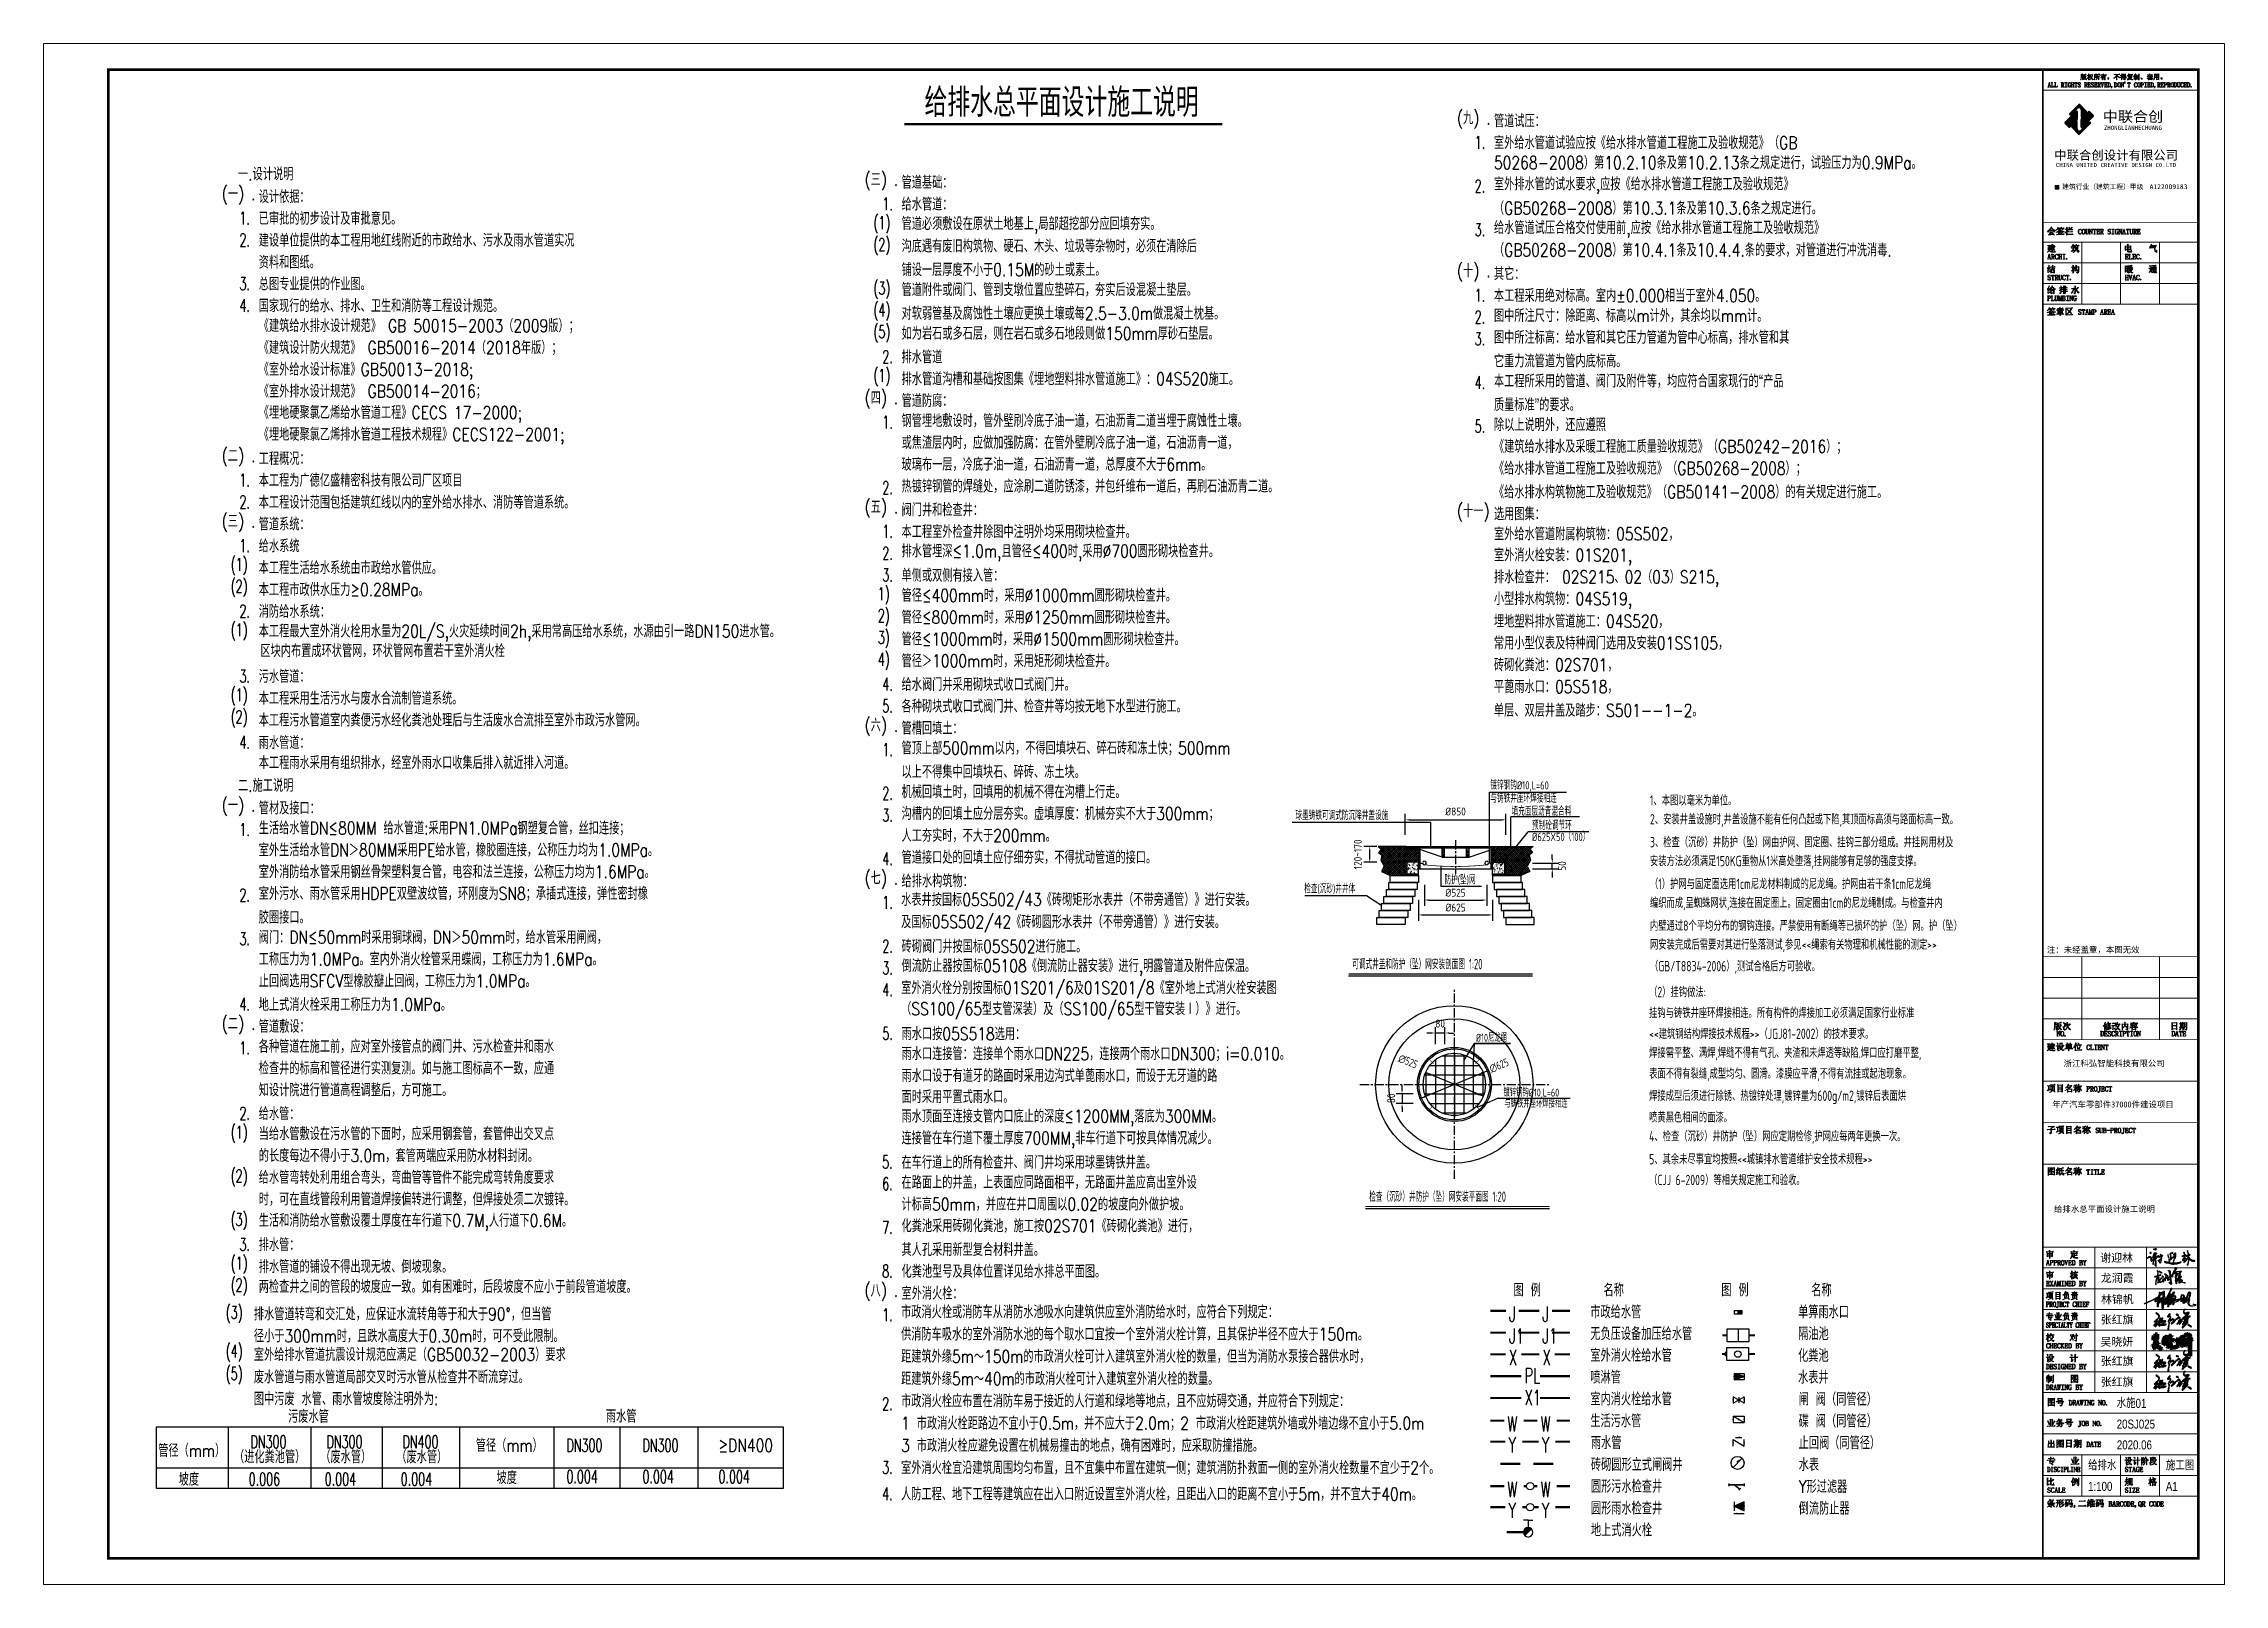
# Model space of a CAD drawing. Header units: millimetres. Extents: x 53009415 to 54059915, y 20499171 to 20796171.
# Drawn here: x 53219415 to 53639915, y 20499171 to 20796171 of the extents above; entities that cross this region are included whole.
import ezdxf

# ---------------------------------------------------------------- set-up
doc = ezdxf.new("R2010")
doc.units = ezdxf.units.MM
doc.header["$LTSCALE"] = 1000
doc.linetypes.add('CENTER', pattern=[2, 1.25, -0.25, 0.25, -0.25])
doc.linetypes.add('DASH', pattern=[0.35, 0.25, -0.1])
for name, color, linetype in [('0000-填充', 187, 'Continuous'), ('0000-绘图辅助线', 8, 'CENTER'), ('0000-部件-井体部分', 7, 'Continuous'), ('0000-部件-井盖设施', 2, 'Continuous'), ('0000-部件名称', 7, 'Continuous'), ('0000-部件字体标注', 3, 'Continuous'), ('0000-部件线性标注', 2, 'Continuous'), ('0000-防护网部分', 44, 'Continuous'), ('0000-阴影', 8, 'Continuous'), ('000ZSL-小树', 84, 'Continuous'), ('DIM_SYMB', 3, 'Continuous'), ('DIM_TEXT', 7, 'Continuous'), ('EQUIP_消防', 7, 'Continuous'), ('EQUIP_阀门', 7, 'Continuous'), ('JMD', 6, 'Continuous'), ('PIPE-废水', 31, 'Continuous'), ('PIPE-污水', 2, 'Continuous'), ('PIPE-消防', 1, 'Continuous'), ('PIPE-给水', 3, 'Continuous'), ('PIPE-雨水', 4, 'Continuous'), ('PUB_TEXT', 7, 'Continuous'), ('ROAD', 2, 'Continuous'), ('TWT_TEXT', 7, 'Continuous'), ('TWT_室外', 8, 'Continuous'), ('TWT_雨水口', 4, 'Continuous'), ('WELL_污水', 2, 'Continuous'), ('WELL_雨水', 4, 'Continuous')]:
    doc.layers.add(name, color=color, linetype=linetype)
for name, color, linetype, lineweight in [('color#515251ff', 7, 'Continuous', 100), ('color#565556ff', 7, 'Continuous', 100), ('color#5d5d5bff', 7, 'Continuous', 100), ('color#606061ff', 7, 'Continuous', 100), ('color#636363ff', 7, 'Continuous', 100), ('color#6d6d70ff', 7, 'Continuous', 100), ('color#707070ff', 7, 'Continuous', 100), ('color#747472ff', 7, 'Continuous', 100), ('color#88888aff', 7, 'Continuous', 100), ('color#8c8b8bff', 7, 'Continuous', 100), ('color#a4a4a4ff', 7, 'Continuous', 100), ('color#b1b1b1ff', 7, 'Continuous', 100), ('color#c3c2c4ff', 7, 'Continuous', 100), ('color#e2e4e3ff', 7, 'Continuous', 100), ('color#eff0e9ff', 7, 'Continuous', 100), ('color#f5f5f3ff', 7, 'Continuous', 100), ('color#f7f7f9ff', 7, 'Continuous', 100), ('color#f8f9f5ff', 7, 'Continuous', 100), ('color#faf9f9ff', 7, 'Continuous', 100), ('color#fafbf8ff', 7, 'Continuous', 100), ('color#fcfcfaff', 7, 'Continuous', 100), ('color#ffffffff', 7, 'Continuous', 100), ('PUB_TITLE', 7, 'Continuous', 20)]:
    doc.layers.add(name, color=color, linetype=linetype, lineweight=lineweight)
doc.styles.add('_TWT_DIM', font='gbenor', dxfattribs={"bigfont": 'gbcbig'})
doc.styles.add('_TWT_PIPEDN', font='SIMPLEX', dxfattribs={"width": 0.8, "height": 3.5, "bigfont": 'HZTXT'})
doc.styles.add('_TWT_PIPETEXT', font='SIMPLEX', dxfattribs={"width": 0.8, "height": 3.5, "bigfont": 'HZTXT'})
doc.styles.add('_TWT_WELL', font='SIMPLEX', dxfattribs={"width": 0.8, "height": 3.5, "bigfont": 'HZTXT'})
doc.styles.add('HZST', font='')
doc.styles.add('图标黑体', font='simhei.ttf', dxfattribs={"width": 0.7})
doc.styles.add('图签文字', font='hztxt_e.shx', dxfattribs={"width": 0.8, "height": 350, "bigfont": 'hzdx.shx'})
doc.styles.add('宋体', font='')
doc.styles.get('HZST').set_extended_font_data('SimSun')
doc.styles.get('宋体').set_extended_font_data('宋体')

msp = doc.modelspace()

# ---------------------------------------------------------------- texts
at = {"layer": 'DIM_TEXT', "style": '_TWT_PIPETEXT', "width": 0.64}
for s, height, p in [('J', 2922.093, (53501985.843, 20549796.743, 0)), ('J', 2922.093, (53508399.121, 20549796.743, 0)), ('J1', 2922.0927, (53501985.843, 20545588.5, 0)), ('J1', 2922.0927, (53508399.121, 20545588.5, 0)), ('X', 2922.093, (53501947.581, 20541439.192, 0)), ('X', 2922.093, (53508432.917, 20541439.192, 0)), ('PL', 2922.0927, (53504950.198, 20537938.16, 0)), ('X1', 2922.0927, (53504950.198, 20533729.917, 0)), ('W', 2922.093, (53501637.979, 20528631.756, 0)), ('W', 2922.093, (53508051.256, 20528631.756, 0)), ('Y', 2922.093, (53501892.419, 20524594.519, 0)), ('Y', 2922.093, (53508305.697, 20524594.519, 0)), ('W', 2922.093, (53501637.979, 20516007.027, 0)), ('W', 2922.093, (53508051.256, 20516007.027, 0)), ('Y', 2922.093, (53501892.419, 20511969.791, 0)), ('Y', 2922.093, (53508305.697, 20511969.791, 0))]:
    msp.add_text(s, height=height, dxfattribs=at).set_placement(p)
at = {"layer": 'PUB_TEXT', "style": 'HZST'}
for s, p in [('注：未经盖章，本图无效', (53605685.383, 20620920.783)), ('浙江科弘智能科技有限公司', (53608915.596, 20599022.378)), ('年产汽车零部件37000件建设项目', (53606716.519, 20591106.394)), ('给排水总平面设计施工说明', (53607055.3, 20570930.743))]:
    msp.add_text(s, height=1159.81804, dxfattribs=at).set_placement(p)
at = {"layer": 'PUB_TITLE', "style": '宋体'}
for s, p in [('谢迎林', (53615976.739, 20561359.723, -5102780)), ('龙润霞', (53616090.002, 20557453.006)), ('林锦帆', (53616121.052, 20553322.984, -5102780)), ('张红旗', (53616068.818, 20549434.614)), ('吴晓妍', (53616016.222, 20545159.726)), ('张红旗', (53616068.818, 20541434.614)), ('张红旗', (53616068.818, 20537434.614))]:
    msp.add_text(s, height=1544.5718, dxfattribs=at).set_placement(p)
at = {"layer": 'PUB_TITLE', "color": 30, "style": '图签文字', "width": 0.8}
for s, p in [('水施01', (53619151.906, 20533189.733)), ('20SJ025', (53619151.906, 20529189.733)), ('2020.06', (53619180.184, 20525185.622)), ('给排水', (53613633.657, 20521185.622)), ('施工图', (53628633.657, 20521185.622)), ('1:100', (53613633.657, 20517185.622)), ('A1', (53628633.657, 20517185.622))]:
    msp.add_text(s, height=1750, dxfattribs=at).set_placement(p)
at = {"layer": 'TWT_TEXT'}
for s, height, style, width, p in [('给排水总平面设计施工说明', 5510.232, '_TWT_WELL', 0.8, (53389254.181, 20782062.177, 0)), ('(九) .', 2454.8084, '_TWT_PIPEDN', 0.8, (53491925.901, 20780606.301, 0)), ('管道试压：', 2454.8084, '_TWT_PIPEDN', 0.8, (53499069.948, 20780041.771, 0)), ('1.', 2454.8084, '_TWT_PIPEDN', 0.64, (53495350.891, 20775896.601, 0)), ('室外给水管道试验应按《给水排水管道工程施工及验收规范》（GB', 2454.80836, '_TWT_PIPEDN', 0.8, (53499069.948, 20775833.528, 0)), ('50268-2008）第10.2.10条及第10.2.13条之规定进行，试验压力为0.9MPa。', 2454.80836, '_TWT_PIPEDN', 0.8, (53499069.948, 20771992.54, 0)), ('(一) .', 2454.8084, '_TWT_PIPEDN', 0.8, (53253754.77, 20766008.025, 0)), ('一.设计说明', 2454.8084, '_TWT_PIPEDN', 0.8, (53256905.726, 20769814.926, 0)), ('(三) .', 2454.8084, '_TWT_PIPEDN', 0.8, (53377705.628, 20768759.247, 0)), ('管道基础：', 2454.8084, '_TWT_PIPEDN', 0.8, (53384849.676, 20768194.717, 0)), ('2.', 2454.8084, '_TWT_PIPEDN', 0.64, (53495350.891, 20767480.115, 0)), ('室外排水管的试水要求,应按《给水排水管道工程施工及验收规范》', 2454.80836, '_TWT_PIPEDN', 0.8, (53499069.948, 20767884.625, 0)), ('设计依据：', 2454.8084, '_TWT_PIPEDN', 0.8, (53260898.817, 20765443.495, 0)), ('1.', 2454.8084, '_TWT_PIPEDN', 0.64, (53381130.618, 20764049.547, 0)), ('给水管道：', 2454.8084, '_TWT_PIPEDN', 0.8, (53384849.676, 20763986.474, 0)), ('（GB50268-2008）第10.3.1条及第10.3.6条之规定进行。', 2454.80836, '_TWT_PIPEDN', 0.8, (53499069.948, 20763228.129, 0)), ('1.', 2454.8084, '_TWT_PIPEDN', 0.64, (53257179.76, 20761298.325, 0)), ('已审批的初步设计及审批意见。', 2454.80836, '_TWT_PIPEDN', 0.8, (53260898.817, 20761235.252, 0)), ('(1)', 2454.8084, '_TWT_PIPEDN', 0.64, (53379439.716, 20760426.894, 0)), ('管道必须敷设在原状土地基上,局部超挖部分应回填夯实。', 2454.80836, '_TWT_PIPEDN', 0.8, (53384849.676, 20760245.814, 0)), ('3.', 2454.8084, '_TWT_PIPEDN', 0.64, (53495350.891, 20759063.629, 0)), ('给水管道试压合格交付使用前,应按《给水排水管道工程施工及验收规范》', 2454.80836, '_TWT_PIPEDN', 0.8, (53499069.948, 20759468.139, 0)), ('2.', 2454.8084, '_TWT_PIPEDN', 0.64, (53257179.76, 20757090.082, 0)), ('建设单位提供的本工程用地红线附近的市政给水、污水及雨水管道实况', 2454.80836, '_TWT_PIPEDN', 0.8, (53260898.817, 20757027.009, 0)), ('(2)', 2454.8084, '_TWT_PIPEDN', 0.64, (53379439.716, 20756218.651, 0)), ('沟底遇有废旧构筑物、硬石、木头、垃圾等杂物时，必须在清除后', 2454.80836, '_TWT_PIPEDN', 0.8, (53384849.676, 20755917.914, 0)), ('（GB50268-2008）第10.4.1条及10.4.4.条的要求，对管道进行冲洗消毒.', 2454.80836, '_TWT_PIPEDN', 0.8, (53499069.948, 20755159.568, 0)), ('资料和图纸。', 2454.8084, '_TWT_PIPEDN', 0.8, (53260898.817, 20752818.766, 0)), ('铺设一层厚度不小于0.15M的砂土或素土。', 2454.80836, '_TWT_PIPEDN', 0.8, (53384849.676, 20751361.745, 0)), ('(十) .', 2454.8084, '_TWT_PIPEDN', 0.8, (53491925.901, 20751148.601, 0)), ('其它：', 2454.8084, '_TWT_PIPEDN', 0.8, (53499069.948, 20750584.071, 0)), ('3.', 2454.8084, '_TWT_PIPEDN', 0.64, (53257179.76, 20748673.596, 0)), ('总图专业提供的作业图。', 2454.80836, '_TWT_PIPEDN', 0.8, (53260898.817, 20748610.523, 0)), ('(3)', 2454.8084, '_TWT_PIPEDN', 0.64, (53379439.716, 20747802.165, 0)), ('管道附件或阀门、管到支墩位置应垫碎石，夯实后设混凝土垫层。', 2454.80836, '_TWT_PIPEDN', 0.8, (53384849.676, 20747501.428, 0)), ('1.', 2454.8084, '_TWT_PIPEDN', 0.64, (53495350.891, 20746438.901, 0)), ('本工程采用绝对标高。室内%%P0.000相当于室外4.050。', 2454.80836, '_TWT_PIPEDN', 0.8, (53499069.948, 20746375.828, 0)), ('4.', 2454.8084, '_TWT_PIPEDN', 0.64, (53257179.76, 20744465.353, 0)), ('国家现行的给水、排水、卫生和消防等工程设计规范。', 2454.80836, '_TWT_PIPEDN', 0.8, (53260898.817, 20744402.281, 0)), ('《建筑给水排水设计规范》 GB 50015-2003（2009版）；', 2454.80836, '_TWT_PIPEDN', 0.8, (53260898.817, 20740561.292, 0)), ('(4)', 2454.8084, '_TWT_PIPEDN', 0.64, (53379439.716, 20743593.922, 0)), ('对软弱管基及腐蚀性土壤应更换土壤或每2.5-3.0m做混凝土枕基。', 2454.80836, '_TWT_PIPEDN', 0.8, (53384849.676, 20742945.26, 0)), ('2.', 2454.8084, '_TWT_PIPEDN', 0.64, (53495350.891, 20742230.658, 0)), ('图中所注尺寸：除距离、标高以m计外，其余均以mm计。', 2454.80836, '_TWT_PIPEDN', 0.8, (53499069.948, 20742515.511, 0)), ('《建筑设计防火规范》 GB50016-2014（2018年版）；', 2454.80836, '_TWT_PIPEDN', 0.8, (53260898.817, 20736353.05, 0)), ('(5)', 2454.8084, '_TWT_PIPEDN', 0.64, (53379439.716, 20739385.679, 0)), ('如为岩石或多石层，则在岩石或多石地段则做150mm厚砂石垫层。', 2454.80836, '_TWT_PIPEDN', 0.8, (53384849.676, 20739084.942, 0)), ('3.', 2454.8084, '_TWT_PIPEDN', 0.64, (53495350.891, 20738022.415, 0)), ('图中所注标高：给水管和其它压力管道为管中心标高，排水管和其', 2454.80836, '_TWT_PIPEDN', 0.8, (53499069.948, 20738307.268, 0)), ('《室外给水设计标准》GB50013-2018;', 2454.80836, '_TWT_PIPEDN', 0.8, (53260898.817, 20732144.807, 0)), ('2.', 2454.8084, '_TWT_PIPEDN', 0.64, (53381130.618, 20734591.846, 0)), ('排水管道', 2454.8084, '_TWT_PIPEDN', 0.8, (53384849.676, 20734528.774, 0)), ('它重力流管道为管内底标高。', 2454.80836, '_TWT_PIPEDN', 0.8, (53499069.948, 20733751.099, 0)), ('《室外排水设计规范》 GB50014-2016；', 2454.80836, '_TWT_PIPEDN', 0.8, (53260898.817, 20727936.564, 0)), ('(1)', 2454.8084, '_TWT_PIPEDN', 0.64, (53379439.716, 20730969.194, 0)), ('排水管道沟槽和基础按图集《埋地塑料排水管道施工》：04S520施工。', 2454.80836, '_TWT_PIPEDN', 0.8, (53384849.676, 20730320.531, 0)), ('4.', 2454.8084, '_TWT_PIPEDN', 0.64, (53495350.891, 20729605.929, 0)), ('本工程所采用的管道、阀门及附件等，均应符合国家现行的“产品', 2454.80836, '_TWT_PIPEDN', 0.8, (53499069.948, 20729890.782, 0)), ('《埋地硬聚氯乙烯给水管道工程》CECS 17-2000;', 2454.80836, '_TWT_PIPEDN', 0.8, (53260898.817, 20723828.649, 0)), ('(四) .', 2454.8084, '_TWT_PIPEDN', 0.8, (53377705.628, 20726676.818, 0)), ('管道防腐：', 2454.8084, '_TWT_PIPEDN', 0.8, (53384849.676, 20726112.288, 0)), ('质量标准”的要求。', 2454.8084, '_TWT_PIPEDN', 0.8, (53499069.948, 20725334.613, 0)), ('《埋地硬聚氯乙烯排水管道工程技术规程》CECS122-2001;', 2454.80836, '_TWT_PIPEDN', 0.8, (53260898.817, 20719620.406, 0)), ('1.', 2454.8084, '_TWT_PIPEDN', 0.64, (53381130.618, 20721967.118, 0)), ('钢管埋地敷设时，管外壁刷冷底子油一道，石油沥青二道当埋于腐蚀性土壤。', 2454.80836, '_TWT_PIPEDN', 0.8, (53384849.676, 20722251.971, 0)), ('5.', 2454.8084, '_TWT_PIPEDN', 0.64, (53495350.891, 20721189.443, 0)), ('除以上说明外，还应遵照', 2454.80836, '_TWT_PIPEDN', 0.8, (53499069.948, 20721474.296, 0)), ('(二) .', 2454.8084, '_TWT_PIPEDN', 0.8, (53253754.77, 20715509.111, 0)), ('或焦渣层内时，应做加强防腐：在管外壁刷冷底子油一道，石油沥青一道，', 2454.80836, '_TWT_PIPEDN', 0.8, (53384849.676, 20718043.728, 0)), ('《建筑给水排水及采暖工程施工质量验收规范》（GB50242-2016）；', 2454.80836, '_TWT_PIPEDN', 0.8, (53499069.948, 20717285.382, 0)), ('工程概况：', 2454.8084, '_TWT_PIPEDN', 0.8, (53260898.817, 20714944.58, 0)), ('玻璃布一层，冷底子油一道，石油沥青一道，总厚度不大于6mm。', 2454.80836, '_TWT_PIPEDN', 0.8, (53384849.676, 20713835.485, 0)), ('《给水排水管道工程施工及验收规范》（GB50268-2008）；', 2454.80836, '_TWT_PIPEDN', 0.8, (53499069.948, 20713077.139, 0)), ('1.', 2454.8084, '_TWT_PIPEDN', 0.64, (53257179.76, 20710799.41, 0)), ('本工程为广德亿盛精密科技有限公司厂区项目', 2454.80836, '_TWT_PIPEDN', 0.8, (53260898.817, 20710755.667, 0)), ('2.', 2454.8084, '_TWT_PIPEDN', 0.64, (53381130.618, 20709342.389, 0)), ('热镀锌钢管的焊缝处，应涂刷二道防锈漆，并包纤维布一道后，再刷石油沥青二道。', 2454.80836, '_TWT_PIPEDN', 0.8, (53384849.676, 20709627.242, 0)), ('《给水排水构筑物施工及验收规范》（GB50141-2008）的有关规定进行施工。', 2454.80836, '_TWT_PIPEDN', 0.8, (53499069.948, 20708520.971, 0)), ('(三) .', 2454.8084, '_TWT_PIPEDN', 0.8, (53253754.77, 20702884.382, 0)), ('2.', 2454.8084, '_TWT_PIPEDN', 0.64, (53257179.76, 20706591.167, 0)), ('本工程设计范围包括建筑红线以内的室外给水排水、消防等管道系统。', 2454.80836, '_TWT_PIPEDN', 0.8, (53260898.817, 20706528.095, 0)), ('(五) .', 2454.8084, '_TWT_PIPEDN', 0.8, (53377705.628, 20705635.604, 0)), ('阀门井和检查井：', 2454.8084, '_TWT_PIPEDN', 0.8, (53384849.676, 20705071.073, 0)), ('(十一) .', 2454.8084, '_TWT_PIPEDN', 0.8, (53491925.901, 20704857.929, 0)), ('选用图集：', 2454.8084, '_TWT_PIPEDN', 0.8, (53499069.948, 20704293.399, 0)), ('管道系统：', 2454.8084, '_TWT_PIPEDN', 0.8, (53260898.817, 20702319.852, 0)), ('1.', 2454.8084, '_TWT_PIPEDN', 0.64, (53381130.618, 20700925.903, 0)), ('本工程室外检查井除图中注明外均采用砌块检查井。', 2454.80836, '_TWT_PIPEDN', 0.8, (53384849.676, 20700862.831, 0)), ('室外给水管道附属构筑物：05S502，', 2454.80836, '_TWT_PIPEDN', 0.8, (53499069.948, 20700433.082, 0)), ('(1)', 2454.8084, '_TWT_PIPEDN', 0.64, (53255488.858, 20694552.029, 0)), ('1.', 2454.8084, '_TWT_PIPEDN', 0.64, (53257179.76, 20698174.681, 0)), ('给水系统', 2454.8084, '_TWT_PIPEDN', 0.8, (53260898.817, 20698111.609, 0)), ('2.', 2454.8084, '_TWT_PIPEDN', 0.64, (53381130.618, 20696717.66, 0)), ('排水管埋深≤1.0m,且管径≤400时,采用%%C700圆形砌块检查井。', 2454.80836, '_TWT_PIPEDN', 0.8, (53384849.676, 20697122.17, 0)), ('室外消火栓安装：01S201,', 2454.80836, '_TWT_PIPEDN', 0.8, (53499069.948, 20696344.496, 0)), ('(2)', 2454.8084, '_TWT_PIPEDN', 0.64, (53255488.858, 20690343.786, 0)), ('本工程生活给水系统由市政给水管供应。', 2454.80836, '_TWT_PIPEDN', 0.8, (53260898.817, 20693903.366, 0)), ('3.', 2454.8084, '_TWT_PIPEDN', 0.64, (53381130.618, 20692509.417, 0)), ('单侧或双侧有接入管：', 2454.8084, '_TWT_PIPEDN', 0.8, (53384849.676, 20692446.345, 0)), ('排水检查井： 02S215、02（03）S215,', 2454.80836, '_TWT_PIPEDN', 0.8, (53499069.948, 20692136.253, 0)), ('本工程市政供水压力≥0.28MPa。', 2454.80836, '_TWT_PIPEDN', 0.8, (53260898.817, 20689695.123, 0)), ('1)', 2454.8084, '_TWT_PIPEDN', 0.64, (53380266.633, 20688886.765, 0)), ('管径≤400mm时，采用%%C1000mm圆形砌块检查井。', 2454.80836, '_TWT_PIPEDN', 0.8, (53384849.676, 20688586.027, 0)), ('小型排水构筑物：04S519,', 2454.80836, '_TWT_PIPEDN', 0.8, (53499069.948, 20687928.01, 0)), ('(1)', 2454.8084, '_TWT_PIPEDN', 0.64, (53255488.858, 20681927.3, 0)), ('2.', 2454.8084, '_TWT_PIPEDN', 0.64, (53257179.76, 20685549.953, 0)), ('本工程最大室外消火栓用水量为20L/S,火灾延续时间2h,采用常高压给水系统，水源由引一路DN150进水管。', 2454.80836, '_TWT_PIPEDN', 0.8, (53260898.817, 20681694.806, 0)), ('消防给水系统：', 2454.8084, '_TWT_PIPEDN', 0.8, (53260898.817, 20685486.88, 0)), ('2)', 2454.8084, '_TWT_PIPEDN', 0.64, (53380266.633, 20684678.522, 0)), ('管径≤800mm时，采用%%C1250mm圆形砌块检查井。', 2454.80836, '_TWT_PIPEDN', 0.8, (53384849.676, 20684377.785, 0)), ('埋地塑料排水管道施工：04S520，', 2454.80836, '_TWT_PIPEDN', 0.8, (53499069.948, 20683600.11, 0)), ('区块内布置成环状管网，环状管网布置若干室外消火栓', 2454.80836, '_TWT_PIPEDN', 0.8, (53261226.072, 20677898.273, 0)), ('3)', 2454.8084, '_TWT_PIPEDN', 0.64, (53380266.633, 20680470.279, 0)), ('管径≤1000mm时，采用%%C1500mm圆形砌块检查井。', 2454.80836, '_TWT_PIPEDN', 0.8, (53384849.676, 20680169.542, 0)), ('常用小型仪表及特种阀门选用及安装01SS105，', 2454.80836, '_TWT_PIPEDN', 0.8, (53499069.948, 20679391.867, 0)), ('4)', 2454.8084, '_TWT_PIPEDN', 0.64, (53380266.633, 20676262.036, 0)), ('管径＞1000mm时，采用矩形砌块检查井。', 2454.80836, '_TWT_PIPEDN', 0.8, (53384849.676, 20675961.299, 0)), ('砖砌化粪池：02S701，', 2454.80836, '_TWT_PIPEDN', 0.8, (53499069.948, 20675183.624, 0)), ('(1)', 2454.8084, '_TWT_PIPEDN', 0.64, (53255488.858, 20669394.131, 0)), ('3.', 2454.8084, '_TWT_PIPEDN', 0.64, (53257179.76, 20673016.784, 0)), ('污水管道：', 2454.8084, '_TWT_PIPEDN', 0.8, (53260898.817, 20672953.712, 0)), ('4.', 2454.8084, '_TWT_PIPEDN', 0.64, (53381130.618, 20671468.203, 0)), ('给水阀门井采用砌块式收口式阀门井。', 2454.80836, '_TWT_PIPEDN', 0.8, (53384849.676, 20671405.13, 0)), ('平蓖雨水口：05S518，', 2454.80836, '_TWT_PIPEDN', 0.8, (53499069.948, 20670975.381, 0)), ('(2)', 2454.8084, '_TWT_PIPEDN', 0.64, (53255488.858, 20665185.889, 0)), ('本工程采用生活污水与废水合流制管道系统。', 2454.80836, '_TWT_PIPEDN', 0.8, (53260898.817, 20668745.469, 0)), ('5.', 2454.8084, '_TWT_PIPEDN', 0.64, (53381130.618, 20667259.96, 0)), ('各种砌块式收口式阀门井、检查井等均按无地下水型进行施工。', 2454.80836, '_TWT_PIPEDN', 0.8, (53384849.676, 20667216.217, 0)), ('单层、双层井盖及踏步：S501--1-2。', 2454.80836, '_TWT_PIPEDN', 0.8, (53499069.948, 20666419.213, 0)), ('本工程污水管道室内粪便污水经化粪池处理后与生活废水合流排至室外市政污水管网。', 2454.80836, '_TWT_PIPEDN', 0.8, (53260898.817, 20664537.226, 0)), ('(六) .', 2454.8084, '_TWT_PIPEDN', 0.8, (53377705.628, 20663553.175, 0)), ('管槽回填土：', 2454.8084, '_TWT_PIPEDN', 0.8, (53384849.676, 20662988.645, 0)), ('4.', 2454.8084, '_TWT_PIPEDN', 0.64, (53257179.76, 20660265.715, 0)), ('雨水管道：', 2454.8084, '_TWT_PIPEDN', 0.8, (53260898.817, 20660202.642, 0)), ('1.', 2454.8084, '_TWT_PIPEDN', 0.64, (53381130.618, 20658843.474, 0)), ('管顶上部500mm以内，不得回填块石、碎石砖和冻土快；500mm', 2454.80836, '_TWT_PIPEDN', 0.8, (53384849.676, 20659147.656, 0)), ('本工程雨水采用有组织排水，经室外雨水口收集后排入就近排入河道。', 2454.80836, '_TWT_PIPEDN', 0.8, (53260898.817, 20656342.325, 0)), ('以上不得集中回填块石、碎砖、冻土块。', 2454.80836, '_TWT_PIPEDN', 0.8, (53384849.676, 20654572.159, 0)), ('(一) .', 2454.8084, '_TWT_PIPEDN', 0.8, (53253754.77, 20648142.444, 0)), ('二.施工说明', 2454.8084, '_TWT_PIPEDN', 0.8, (53256905.726, 20651949.345, 0)), ('2.', 2454.8084, '_TWT_PIPEDN', 0.64, (53381130.618, 20650426.988, 0)), ('机械回填土时，回填用的机械不得在沟槽上行走。', 2454.80836, '_TWT_PIPEDN', 0.8, (53384849.676, 20650711.841, 0)), ('管材及接口：', 2454.8084, '_TWT_PIPEDN', 0.8, (53260898.817, 20647577.914, 0)), ('3.', 2454.8084, '_TWT_PIPEDN', 0.64, (53381130.618, 20646218.746, 0)), ('沟槽内的回填土应分层夯实。虚填厚度：机械夯实不大于300mm；', 2454.80836, '_TWT_PIPEDN', 0.8, (53384849.676, 20646522.928, 0)), ('1.', 2454.8084, '_TWT_PIPEDN', 0.64, (53257179.76, 20643432.743, 0)), ('生活给水管DN≤80MM 给水管道:采用PN1.0MPa钢塑复合管，丝扣连接；', 2454.80836, '_TWT_PIPEDN', 0.8, (53260898.817, 20643736.926, 0)), ('人工夯实时，不大于200mm。', 2454.80836, '_TWT_PIPEDN', 0.8, (53384849.676, 20642295.356, 0)), ('室外生活给水管DN＞80MM采用PE给水管，橡胶圈连接，公称压力均为1.0MPa。', 2454.80836, '_TWT_PIPEDN', 0.8, (53260898.817, 20639509.354, 0)), ('4.', 2454.8084, '_TWT_PIPEDN', 0.64, (53381130.618, 20637802.26, 0)), ('管道接口处的回填土应仔细夯实，不得扰动管道的接口。', 2454.80836, '_TWT_PIPEDN', 0.8, (53384849.676, 20638087.113, 0)), ('室外消防给水管采用钢丝骨架塑料复合管，电容和法兰连接，公称压力均为1.6MPa。', 2454.80836, '_TWT_PIPEDN', 0.8, (53260898.817, 20635301.111, 0)), ('(七) .', 2454.8084, '_TWT_PIPEDN', 0.8, (53377705.628, 20634095.475, 0)), ('给排水构筑物：', 2454.8084, '_TWT_PIPEDN', 0.8, (53384849.676, 20633530.944, 0)), ('2.', 2454.8084, '_TWT_PIPEDN', 0.64, (53257179.76, 20630808.015, 0)), ('室外污水、雨水管采用HDPE双壁波纹管，环刚度为SN8；承插式连接，弹性密封橡', 2454.80836, '_TWT_PIPEDN', 0.8, (53260898.817, 20631112.197, 0)), ('1.', 2454.8084, '_TWT_PIPEDN', 0.64, (53381130.618, 20629385.774, 0)), ('水表井按国标05S502/43《砖砌矩形水表井（不带旁通管）》进行安装。', 2454.80836, '_TWT_PIPEDN', 0.8, (53384766.139, 20629941.003, 0)), ('胶圈接口。', 2454.8084, '_TWT_PIPEDN', 0.8, (53260898.817, 20626536.699, 0)), ('及国标05S502/42《砖砌圆形水表井（不带旁通管）》进行安装。', 2454.80836, '_TWT_PIPEDN', 0.8, (53384766.139, 20625649.317, 0)), ('3.', 2454.8084, '_TWT_PIPEDN', 0.64, (53257179.76, 20622391.529, 0)), ('阀门：DN≤50mm时采用铜球阀，DN＞50mm时，给水管采用闸阀，', 2454.80836, '_TWT_PIPEDN', 0.8, (53260898.817, 20622676.382, 0)), ('2.', 2454.8084, '_TWT_PIPEDN', 0.64, (53381130.618, 20620969.288, 0)), ('砖砌阀门井按国标05S502进行施工。', 2454.80836, '_TWT_PIPEDN', 0.8, (53384849.676, 20620925.545, 0)), ('工称压力为1.0MPa。室内外消火栓管采用蝶阀，工称压力为1.6MPa。', 2454.80836, '_TWT_PIPEDN', 0.8, (53260898.817, 20618468.139, 0)), ('3.', 2454.8084, '_TWT_PIPEDN', 0.64, (53381130.618, 20616761.045, 0)), ('倒流防止器按国标05108《倒流防止器安装》进行,明露管道及附件应保温。', 2454.80836, '_TWT_PIPEDN', 0.8, (53384849.676, 20617184.884, 0)), ('止回阀选用SFCV型橡胶瓣止回阀，工称压力为1.0MPa。', 2454.80836, '_TWT_PIPEDN', 0.8, (53260898.817, 20614259.896, 0)), ('4.', 2454.8084, '_TWT_PIPEDN', 0.64, (53381130.618, 20612552.802, 0)), ('室外消火栓分别按国标01S201/6及01S201/8《室外地上式消火栓安装图', 2454.80836, '_TWT_PIPEDN', 0.8, (53384766.139, 20612941.145, 0)), ('(二) .', 2454.8084, '_TWT_PIPEDN', 0.8, (53253754.77, 20606060.015, 0)), ('4.', 2454.8084, '_TWT_PIPEDN', 0.64, (53257179.76, 20609766.8, 0)), ('地上式消火栓采用工称压力为1.0MPa。', 2454.80836, '_TWT_PIPEDN', 0.8, (53260898.817, 20609703.728, 0)), ('（SS100/65型支管深装）及（SS100/65型干管安装Ⅰ）》进行。', 2454.80836, '_TWT_PIPEDN', 0.8, (53384766.14, 20608899.789, 0)), ('管道敷设：', 2454.8084, '_TWT_PIPEDN', 0.8, (53260898.817, 20605495.485, 0)), ('5.', 2454.8084, '_TWT_PIPEDN', 0.64, (53381130.618, 20604136.317, 0)), ('雨水口按05S518选用：', 2454.80836, '_TWT_PIPEDN', 0.8, (53384849.676, 20604073.244, 0)), ('1.', 2454.8084, '_TWT_PIPEDN', 0.64, (53257179.76, 20601350.315, 0)), ('各种管道在施工前，应对室外接管点的阀门井、污水检查井和雨水', 2454.80836, '_TWT_PIPEDN', 0.8, (53260898.817, 20601635.167, 0)), ('雨水口连接管：连接单个雨水口DN225，连接两个雨水口DN300；i=0.010。', 2454.80836, '_TWT_PIPEDN', 0.8, (53384849.676, 20600232.256, 0)), ('检查井的标高和管径进行实测复测。如与施工图标高不一致，应通', 2454.80836, '_TWT_PIPEDN', 0.8, (53260898.817, 20597446.254, 0)), ('雨水口设于有道牙的路面时采用边沟式单蓖雨水口，而设于无牙道的路', 2454.80836, '_TWT_PIPEDN', 0.8, (53384849.676, 20596004.684, 0)), ('知设计院进行管道高程调整后，方可施工。', 2454.80836, '_TWT_PIPEDN', 0.8, (53260898.817, 20593238.011, 0)), ('面时采用平置式雨水口。', 2454.80836, '_TWT_PIPEDN', 0.8, (53384836.243, 20591928.603, 0)), ('(1)', 2454.8084, '_TWT_PIPEDN', 0.64, (53255488.858, 20585102.933, 0)), ('2.', 2454.8084, '_TWT_PIPEDN', 0.64, (53257179.76, 20588725.586, 0)), ('给水管：', 2454.8084, '_TWT_PIPEDN', 0.8, (53260898.817, 20588662.513, 0)), ('雨水顶面至连接支管内口底止的深度≤1200MM,落底为300MM。', 2454.80836, '_TWT_PIPEDN', 0.8, (53384836.243, 20588187.943, 0)), ('当给水管敷设在污水管的下面时，应采用钢套管，套管伸出交叉点', 2454.80836, '_TWT_PIPEDN', 0.8, (53260898.817, 20584802.196, 0)), ('连接管在车行道下覆土厚度700MM,非车行道下可按具体情况减少。', 2454.80836, '_TWT_PIPEDN', 0.8, (53384836.243, 20583979.7, 0)), ('(2)', 2454.8084, '_TWT_PIPEDN', 0.64, (53255488.858, 20576686.447, 0)), ('的长度每边不得小于3.0m，套管两端应采用防水材料封闭。', 2454.80836, '_TWT_PIPEDN', 0.8, (53260898.817, 20580593.953, 0)), ('5.', 2454.8084, '_TWT_PIPEDN', 0.64, (53381117.186, 20579366.947, 0)), ('在车行道上的所有检查井、阀门井均采用球墨铸铁井盖。', 2454.80836, '_TWT_PIPEDN', 0.8, (53384836.243, 20579303.874, 0)), ('给水管弯转处利用组合弯头，弯曲管等管件不能完成弯转角度要求', 2454.80836, '_TWT_PIPEDN', 0.8, (53260898.817, 20576385.71, 0)), ('6.', 2454.8084, '_TWT_PIPEDN', 0.64, (53381117.186, 20575158.704, 0)), ('在路面上的井盖，上表面应同路面相平，无路面井盖应高出室外设', 2454.80836, '_TWT_PIPEDN', 0.8, (53384836.243, 20575443.557, 0)), ('(3)', 2454.8084, '_TWT_PIPEDN', 0.64, (53255488.858, 20568269.962, 0)), ('时，可在直线管段利用管道焊接偏转进行调整，但焊接处须二次镀锌。', 2454.80836, '_TWT_PIPEDN', 0.8, (53260898.817, 20572196.796, 0)), ('计标高50mm，并应在井口周围以0.02的坡度向外做护坡。', 2454.80836, '_TWT_PIPEDN', 0.8, (53384836.243, 20571235.314, 0)), ('生活和消防给水管敷设覆土厚度在车行道下0.7M,人行道下0.6M。', 2454.80836, '_TWT_PIPEDN', 0.8, (53260898.817, 20568088.881, 0)), ('7.', 2454.8084, '_TWT_PIPEDN', 0.64, (53381117.186, 20566742.218, 0)), ('化粪池采用砖砌化粪池，施工按02S701《砖砌化粪池》进行，', 2454.80836, '_TWT_PIPEDN', 0.8, (53384836.243, 20567046.4, 0)), ('(1)', 2454.8084, '_TWT_PIPEDN', 0.64, (53255488.858, 20559853.476, 0)), ('3.', 2454.8084, '_TWT_PIPEDN', 0.64, (53257179.76, 20563476.128, 0)), ('排水管：', 2454.8084, '_TWT_PIPEDN', 0.8, (53260898.817, 20563413.056, 0)), ('其人孔采用新型复合材料井盖。', 2454.80836, '_TWT_PIPEDN', 0.8, (53384836.243, 20562470.903, 0)), ('(2)', 2454.8084, '_TWT_PIPEDN', 0.64, (53255488.858, 20555645.233, 0)), ('排水管道的铺设不得出现无坡、倒坡现象。', 2454.80836, '_TWT_PIPEDN', 0.8, (53260898.817, 20559204.813, 0)), ('8.', 2454.8084, '_TWT_PIPEDN', 0.64, (53381117.186, 20558325.732, 0)), ('化粪池型号及具体位置详见给水排总平面图。', 2454.80836, '_TWT_PIPEDN', 0.8, (53384836.243, 20558262.66, 0)), ('两检查井之间的管段的坡度应一致。如有困难时，后段坡度不应小', 2454.80836, '_TWT_PIPEDN', 0.8, (53260898.817, 20555344.496, 0)), ('于前段管道坡度。', 2454.8084, '_TWT_PIPEDN', 0.8, (53318062.837, 20555337.132, 0)), ('(八) .', 2454.8084, '_TWT_PIPEDN', 0.8, (53377692.196, 20554618.947, 0)), ('室外消火栓：', 2454.8084, '_TWT_PIPEDN', 0.8, (53384836.243, 20554054.417, 0)), ('图 例', 2454.8084, '_TWT_PIPEDN', 0.8, (53502846.202, 20554668.107, 0)), ('名称', 2454.8084, '_TWT_PIPEDN', 0.8, (53520204.028, 20554668.107, 0)), ('图 例', 2454.8084, '_TWT_PIPEDN', 0.8, (53542904.999, 20554668.107, 0)), ('名称', 2454.8084, '_TWT_PIPEDN', 0.8, (53560262.826, 20554668.107, 0)), ('(3)', 2454.8084, '_TWT_PIPEDN', 0.64, (53254541.857, 20550345.733, 0)), ('排水管道转弯和交汇处，应保证水流转角等于和大于90°，但当管', 2454.80836, '_TWT_PIPEDN', 0.8, (53259951.817, 20550044.995, 0)), ('1.', 2454.8084, '_TWT_PIPEDN', 0.64, (53381117.186, 20549909.247, 0)), ('市政消火栓或消防车从消防水池吸水向建筑供应室外消防给水时，应符合下列规定：', 2454.80836, '_TWT_PIPEDN', 0.8, (53384752.706, 20550464.476, 0)), ('市政给水管', 2454.8084, '_TWT_PIPEDN', 0.8, (53517654.729, 20550459.864, 0)), ('单箅雨水口', 2454.8084, '_TWT_PIPEDN', 0.8, (53557713.526, 20550459.864, 0)), ('(4)', 2454.8084, '_TWT_PIPEDN', 0.64, (53254541.857, 20542890.651, 0)), ('径小于300mm时，且跌水高度大于0.30m时，可不受此限制。', 2454.80836, '_TWT_PIPEDN', 0.8, (53259951.817, 20545836.752, 0)), ('供消防车吸水的室外消防水池的每个取水口宜按一个室外消火栓计算，且其保护半径不应大于150m。 ', 2454.80836, '_TWT_PIPEDN', 0.8, (53384752.706, 20546172.789, 0)), ('无负压设备加压给水管', 2454.8084, '_TWT_PIPEDN', 0.8, (53517654.729, 20546251.621, 0)), ('隔油池', 2454.8084, '_TWT_PIPEDN', 0.8, (53557713.526, 20546251.621, 0)), ('(5)', 2454.8084, '_TWT_PIPEDN', 0.64, (53254541.857, 20538564.715, 0)), ('室外给排水管道抗震设计规范应满足（GB50032-2003）要求', 2454.80836, '_TWT_PIPEDN', 0.8, (53259951.817, 20542241.989, 0)), ('距建筑外缘5m～150m的市政消火栓可计入建筑室外消火栓的数量，但当为消防水泵接合器供水时，', 2454.80836, '_TWT_PIPEDN', 0.8, (53384752.706, 20541881.103, 0)), ('室外消火栓给水管', 2454.8084, '_TWT_PIPEDN', 0.8, (53517654.729, 20542072.845, 0)), ('化粪池', 2454.8084, '_TWT_PIPEDN', 0.8, (53557713.526, 20542043.378, 0)), ('废水管道与雨水管道局部交叉时污水管从检查井不断流穿过。', 2454.80836, '_TWT_PIPEDN', 0.8, (53259951.817, 20537916.052, 0)), ('距建筑外缘5m～40m的市政消火栓可计入建筑室外消火栓的数量。 ', 2454.80836, '_TWT_PIPEDN', 0.8, (53384752.706, 20537589.417, 0)), ('喷淋管', 2454.8084, '_TWT_PIPEDN', 0.8, (53517654.729, 20537864.602, 0)), ('水表井', 2454.8084, '_TWT_PIPEDN', 0.8, (53557713.526, 20537835.135, 0)), ('图中污废 水管、雨水管坡度除注明外为:', 2454.80836, '_TWT_PIPEDN', 0.8, (53259951.817, 20533707.809, 0)), ('污废水管', 2454.8084, '_TWT_PIPEDN', 0.8, (53266562.85, 20530308.793, 0)), ('雨水管', 2454.8084, '_TWT_PIPEDN', 0.8, (53327840.587, 20530356.958, 0)), ('2.', 2454.8084, '_TWT_PIPEDN', 0.64, (53381117.186, 20532742.502, 0)), ('市政消火栓应布置在消防车易于接近的人行道和绿地等地点，且不应妨碍交通，并应符合下列规定： ', 2454.80836, '_TWT_PIPEDN', 0.8, (53384752.706, 20533297.731, 0)), ('室内消火栓给水管', 2454.8084, '_TWT_PIPEDN', 0.8, (53517654.729, 20533656.36, 0)), ('闸 阀（同管径）', 2454.8084, '_TWT_PIPEDN', 0.8, (53557825.864, 20533626.892, 0)), ('1 市政消火栓距路边不宜小于0.5m，并不应大于2.0m；2 市政消火栓距建筑外墙或外墙边缘不宜小于5.0m', 2454.80836, '_TWT_PIPEDN', 0.8, (53384752.706, 20529006.045, 0)), ('生活污水管', 2454.8084, '_TWT_PIPEDN', 0.8, (53517654.729, 20529448.117, 0)), ('碟 阀（同管径）', 2454.8084, '_TWT_PIPEDN', 0.8, (53557825.864, 20529418.649, 0)), ('管径（mm）', 2454.8084, '_TWT_PIPEDN', 0.8, (53241517.577, 20523742.308, 0)), ('（进化粪池管）', 2454.8084, '_TWT_PIPEDN', 0.8, (53256124.94, 20522534.378, 0)), ('DN300 ', 2454.8084, '_TWT_PIPEDN', 0.64, (53259317.962, 20525421.46, 0)), ('（废水管）', 2454.8084, '_TWT_PIPEDN', 0.8, (53272762.904, 20522515.049, 0)), ('DN300 ', 2454.8084, '_TWT_PIPEDN', 0.64, (53273975.163, 20525421.46, 0)), ('（废水管）', 2454.8084, '_TWT_PIPEDN', 0.8, (53287420.105, 20522515.049, 0)), ('DN400 ', 2454.8084, '_TWT_PIPEDN', 0.64, (53288632.363, 20525421.46, 0)), ('管径（mm）', 2454.8084, '_TWT_PIPEDN', 0.8, (53302751.466, 20524731.434, 0)), ('DN300', 2454.8084, '_TWT_PIPEDN', 0.64, (53320231.124, 20524740.647, 0)), ('DN300', 2454.8084, '_TWT_PIPEDN', 0.64, (53334888.324, 20524740.647, 0)), ('≥DN400', 2454.8084, '_TWT_PIPEDN', 0.8, (53349545.525, 20524740.647, 0)), ('3 市政消火栓应避免设置在机械易撞击的地点，确有困难时，应采取防撞措施。', 2454.80836, '_TWT_PIPEDN', 0.8, (53384752.706, 20524714.358, 0)), ('雨水管', 2454.8084, '_TWT_PIPEDN', 0.8, (53517767.067, 20525239.874, 0)), ('止回阀（同管径）', 2454.8084, '_TWT_PIPEDN', 0.8, (53557825.864, 20525210.407, 0)), ('坡度', 2454.8084, '_TWT_PIPEDN', 0.8, (53245463.423, 20518189.027, 0)), ('0.006', 2454.8084, '_TWT_PIPEDN', 0.64, (53258953.387, 20518224.359, 0)), ('0.004', 2454.8084, '_TWT_PIPEDN', 0.64, (53273610.587, 20518224.359, 0)), ('0.004', 2454.8084, '_TWT_PIPEDN', 0.64, (53288267.788, 20518224.359, 0)), ('坡度', 2454.8084, '_TWT_PIPEDN', 0.8, (53306741.16, 20518511.313, 0)), ('0.004', 2454.8084, '_TWT_PIPEDN', 0.64, (53320231.124, 20518702.404, 0)), ('0.004', 2454.8084, '_TWT_PIPEDN', 0.64, (53334888.324, 20518702.404, 0)), ('0.004', 2454.8084, '_TWT_PIPEDN', 0.64, (53349545.525, 20518702.404, 0)), ('3.', 2454.8084, '_TWT_PIPEDN', 0.64, (53381117.186, 20520482.264, 0)), ('室外消火栓宜沿建筑周围均匀布置，且不宜集中布置在建筑一侧；建筑消防扑救面一侧的室外消火栓数量不宜少于2个。 ', 2454.80836, '_TWT_PIPEDN', 0.8, (53384752.706, 20520422.672, 0)), ('砖砌圆形立式闸阀井', 2454.8084, '_TWT_PIPEDN', 0.8, (53517767.067, 20521031.631, 0)), ('水表', 2454.8084, '_TWT_PIPEDN', 0.8, (53557825.864, 20521002.164, 0)), ('4.', 2454.8084, '_TWT_PIPEDN', 0.64, (53381117.186, 20515411.813, 0)), ('人防工程、地下工程等建筑应在出入口附近设置室外消火栓，且距出入口的距离不宜小于5m，并不宜大于40m。  ', 2454.80836, '_TWT_PIPEDN', 0.8, (53384752.706, 20515352.222, 0)), ('圆形污水检查井', 2454.8084, '_TWT_PIPEDN', 0.8, (53517767.067, 20516823.388, 0)), ('Y形过滤器', 2454.8084, '_TWT_PIPEDN', 0.8, (53557825.864, 20516793.921, 0)), ('圆形雨水检查井', 2454.8084, '_TWT_PIPEDN', 0.8, (53517767.067, 20512615.145, 0)), ('倒流防止器', 2454.8084, '_TWT_PIPEDN', 0.8, (53557825.864, 20512585.678, 0)), ('地上式消火栓', 2454.8084, '_TWT_PIPEDN', 0.8, (53517767.067, 20508406.902, 0))]:
    msp.add_text(s, height=height, dxfattribs=dict(at, style=style, width=width)).set_placement(p)

# ---------------------------------------------------------------- blocks, each defined once
blk = doc.blocks.new('中联合创')
h = blk.add_hatch()
h.set_pattern_fill('ANSI31', color=140, scale=50, angle=359.98)
h.set_pattern_definition([(44.98, (-59145.75, -52060.4), (-56.107005, 56.14619), [])])
h.paths.add_polyline_path([(96680, -294568, 0.41421356), (95973, -294568), (90944, -299594, 0.41421356), (90943, -300333, 0.41422247), (91681, -300333), (95378, -296639, -0.66943979), (97426, -297493), (97410, -301633, 0.66943979), (97581, -301704), (100345, -298942, 0.41421356), (100345, -298235)])
h.paths.add_polyline_path([(95099, -298522, 0.66943979), (94587, -298309), (88195, -304696, 0.41421356), (88195, -305403), (90242, -307452, 0.41421356), (90949, -307452), (94731, -303673, 0.19800667), (95082, -302829)])
h = blk.add_hatch()
h.set_pattern_fill('ANSI31', color=152, scale=50)
h.set_pattern_definition([(45, (-59145.75, -52060.4), (-56.1266, 56.1266), [])])
h.paths.add_polyline_path([(102244, -298550, 0.41421356), (101537, -298550), (97756, -302329, 0.19800667), (97404, -303173), (97388, -307480, 0.66943979), (97900, -307693), (104291, -301306, 0.41421356), (104291, -300599)])
h.paths.add_polyline_path([(95076, -304369, 0.66943979), (94906, -304298), (92142, -307060, 0.41421356), (92142, -307767), (95806, -311434, 0.41421356), (96514, -311434), (102532, -305420, 0.41421356), (102532, -304681, 0.41422247), (101794, -304680), (97109, -309363, -0.66943979), (95061, -308509)])
at = {"color": 140}
for p, q in [((94587, -298309), (88195, -304696)), ((90943, -300333), (90943, -300333)), ((95973, -294568), (90944, -299594)), ((95378, -296639), (91681, -300333)), ((95099, -298522), (95082, -302829)), ((96680, -294568), (100345, -298235)), ((97426, -297493), (97410, -301633)), ((100345, -298942), (97581, -301704)), ((88195, -305403), (90242, -307452)), ((90949, -307452), (94731, -303673))]:
    blk.add_line(p, q, dxfattribs=at)
at = {"color": 152}
for p, q in [((101537, -298550), (97756, -302329)), ((104291, -300599), (102244, -298550)), ((92142, -307060), (94906, -304298)), ((95806, -311434), (92142, -307767)), ((95061, -308509), (95076, -304369)), ((96514, -311434), (102532, -305420)), ((97109, -309363), (101794, -304680)), ((97388, -307480), (97404, -303173)), ((97900, -307693), (104291, -301306)), ((101543, -305669), (101543, -305669))]:
    blk.add_line(p, q, dxfattribs=at)
at = {"color": 140}
for centre, radius, start, end in [((91313, -299963), 522, 134.98059, 224.98059), ((91313, -299964), 522, 224.98059, 314.98059), ((94799, -298521), 300, 359.780885, 134.98059), ((96226, -297488), 1200, 359.780885, 134.98059), ((96326, -294921), 500, 44.98059, 134.98059), ((99991, -298589), 500, 314.98059, 44.98059), ((88549, -305050), 500, 134.98059, 224.98059), ((90596, -307098), 500, 224.98059, 314.98059), ((93882, -302824), 1200, 314.98059, 359.780885), ((97510, -301633), 100, 179.780885, 314.98059)]:
    blk.add_arc(centre, radius, start, end, dxfattribs=at)
at = {"color": 152}
for centre, radius, start, end in [((101891, -298904), 500, 44.98059, 134.98059), ((92495, -307413), 500, 134.98059, 224.98059), ((94976, -304369), 100, 359.780885, 134.98059), ((96261, -308514), 1200, 179.780885, 314.98059), ((96160, -311081), 500, 224.98059, 314.98059), ((97688, -307481), 300, 179.780885, 314.98059), ((98604, -303178), 1200, 134.98059, 179.780885), ((102163, -305050), 522, 44.98059, 134.98059), ((102163, -305050), 522, 314.98059, 44.98059), ((103938, -300952), 500, 314.98059, 44.98059)]:
    blk.add_arc(centre, radius, start, end, dxfattribs=at)
at = {"layer": 'PUB_TITLE', "style": '图标黑体'}
for s, height, width, p in [('中联合创', 6000, 1.06, (109801, -304400)), ('ZHONGLIANHECHUANG', 2500, 1.15, (110471, -309084))]:
    blk.add_text(s, height=height, dxfattribs=dict(at, width=width)).set_placement(p)
blk = doc.blocks.new('a1')
at = {"layer": 'PUB_TITLE'}
h = blk.add_hatch(color=256, dxfattribs=at)
h.paths.add_polyline_path([(50505128, 18607053), (50505119, 18607057), (50505113, 18607068), (50505119, 18607079), (50505128, 18607083), (50505140, 18607079), (50505143, 18607068), (50505140, 18607057)])
h.paths.add_polyline_path([(50505021, 18607227), (50504976, 18607227), (50504976, 18607220), (50504982, 18607220), (50505020, 18607220), (50505040, 18607216), (50505056, 18607204), (50505063, 18607192), (50505069, 18607170), (50505070, 18607143), (50505069, 18607114), (50505063, 18607093), (50505055, 18607079), (50505039, 18607065), (50505017, 18607061), (50504982, 18607061), (50504976, 18607061), (50504976, 18607056), (50505018, 18607056), (50505033, 18607056), (50505054, 18607064), (50505070, 18607078), (50505071, 18607079), (50505081, 18607095), (50505086, 18607117), (50505088, 18607144), (50505086, 18607169), (50505081, 18607190), (50505070, 18607207), (50505063, 18607212), (50505044, 18607223)])
h.paths.add_polyline_path([(50504982, 18607220), (50504988, 18607219), (50504990, 18607212), (50504990, 18607070), (50504988, 18607063), (50504982, 18607061), (50505017, 18607061), (50505009, 18607063), (50505006, 18607070), (50505006, 18607212), (50505010, 18607219), (50505020, 18607220)], flags=17)
h.paths.add_polyline_path([(50504948, 18607227), (50504849, 18607227), (50504849, 18607220), (50504854, 18607220), (50504916, 18607220), (50504935, 18607213), (50504940, 18607209), (50504953, 18607190), (50504959, 18607192)])
h.paths.add_polyline_path([(50504854, 18607220), (50504861, 18607219), (50504864, 18607212), (50504864, 18607070), (50504861, 18607063), (50504855, 18607061), (50504888, 18607061), (50504883, 18607063), (50504878, 18607070), (50504878, 18607144), (50504908, 18607144), (50504878, 18607151), (50504878, 18607212), (50504883, 18607219), (50504888, 18607220), (50504916, 18607220)])
h.paths.add_polyline_path([(50504933, 18607177), (50504927, 18607177), (50504927, 18607170), (50504923, 18607155), (50504908, 18607151), (50504878, 18607151), (50504908, 18607144), (50504923, 18607139), (50504927, 18607122), (50504927, 18607118), (50504933, 18607118)])
h.paths.add_polyline_path([(50504956, 18607097), (50504953, 18607087), (50504940, 18607071), (50504935, 18607067), (50504914, 18607061), (50504888, 18607061), (50504855, 18607061), (50504849, 18607061), (50504849, 18607056), (50504950, 18607056), (50504961, 18607094)])
h.paths.add_polyline_path([(50504823, 18607228), (50504819, 18607224), (50504812, 18607223), (50504783, 18607223), (50504792, 18607222), (50504811, 18607212), (50504816, 18607204), (50504826, 18607182), (50504832, 18607185)])
h.paths.add_polyline_path([(50504786, 18607228), (50504774, 18607227), (50504754, 18607219), (50504739, 18607204), (50504729, 18607186), (50504724, 18607165), (50504721, 18607140), (50504721, 18607139), (50504724, 18607112), (50504729, 18607090), (50504739, 18607075), (50504743, 18607070), (50504760, 18607057), (50504782, 18607061), (50504763, 18607065), (50504750, 18607082), (50504745, 18607094), (50504741, 18607116), (50504739, 18607141), (50504740, 18607156), (50504744, 18607179), (50504751, 18607200), (50504764, 18607216), (50504783, 18607223), (50504812, 18607223), (50504800, 18607227)])
h.paths.add_polyline_path([(50504826, 18607105), (50504823, 18607091), (50504811, 18607074), (50504804, 18607067), (50504782, 18607061), (50504760, 18607057), (50504782, 18607053), (50504796, 18607056), (50504815, 18607067), (50504824, 18607079), (50504832, 18607101)])
h.paths.add_polyline_path([(50504706, 18607227), (50504672, 18607227), (50504672, 18607220), (50504679, 18607220), (50504684, 18607219), (50504686, 18607212), (50504686, 18607097), (50504686, 18607091), (50504676, 18607071), (50504672, 18607068), (50504650, 18607061), (50504626, 18607057), (50504649, 18607053), (50504660, 18607055), (50504679, 18607065), (50504687, 18607075), (50504692, 18607097), (50504692, 18607212), (50504694, 18607219), (50504701, 18607220), (50504706, 18607220)])
h.paths.add_polyline_path([(50504633, 18607227), (50504589, 18607227), (50504589, 18607220), (50504595, 18607220), (50504602, 18607219), (50504603, 18607212), (50504603, 18607095), (50504606, 18607080), (50504618, 18607063), (50504626, 18607057), (50504650, 18607061), (50504649, 18607061), (50504629, 18607068), (50504625, 18607072), (50504619, 18607095), (50504619, 18607212), (50504622, 18607219), (50504629, 18607220), (50504633, 18607220)])
h.paths.add_polyline_path([(50504509, 18607227), (50504464, 18607227), (50504464, 18607220), (50504471, 18607220), (50504509, 18607220), (50504528, 18607216), (50504546, 18607204), (50504551, 18607192), (50504557, 18607170), (50504558, 18607143), (50504557, 18607114), (50504551, 18607093), (50504543, 18607079), (50504527, 18607065), (50504505, 18607061), (50504471, 18607061), (50504464, 18607061), (50504464, 18607056), (50504507, 18607056), (50504521, 18607056), (50504543, 18607064), (50504558, 18607078), (50504559, 18607079), (50504569, 18607095), (50504574, 18607117), (50504577, 18607144), (50504574, 18607169), (50504569, 18607190), (50504558, 18607207), (50504551, 18607212), (50504532, 18607223)])
h.paths.add_polyline_path([(50504471, 18607220), (50504477, 18607219), (50504478, 18607212), (50504478, 18607070), (50504477, 18607063), (50504471, 18607061), (50504505, 18607061), (50504497, 18607063), (50504494, 18607070), (50504494, 18607212), (50504498, 18607219), (50504509, 18607220)], flags=16)
h.paths.add_polyline_path([(50504395, 18607228), (50504390, 18607228), (50504371, 18607222), (50504354, 18607204), (50504346, 18607189), (50504341, 18607167), (50504338, 18607141), (50504341, 18607117), (50504346, 18607095), (50504356, 18607078), (50504359, 18607074), (50504375, 18607059), (50504395, 18607060), (50504383, 18607063), (50504368, 18607079), (50504363, 18607093), (50504359, 18607114), (50504357, 18607143), (50504357, 18607160), (50504361, 18607185), (50504367, 18607203), (50504376, 18607215), (50504395, 18607223), (50504416, 18607223)])
h.paths.add_polyline_path([(50504416, 18607223), (50504395, 18607223), (50504410, 18607217), (50504424, 18607200), (50504428, 18607190), (50504432, 18607169), (50504433, 18607143), (50504432, 18607117), (50504429, 18607094), (50504422, 18607079), (50504414, 18607067), (50504395, 18607060), (50504375, 18607059), (50504395, 18607053), (50504399, 18607053), (50504418, 18607060), (50504435, 18607078), (50504443, 18607094), (50504448, 18607116), (50504451, 18607141), (50504449, 18607162), (50504444, 18607184), (50504436, 18607204), (50504432, 18607209)])
h.paths.add_polyline_path([(50504266, 18607227), (50504211, 18607227), (50504211, 18607220), (50504217, 18607220), (50504261, 18607220), (50504269, 18607220), (50504288, 18607211), (50504292, 18607207), (50504297, 18607185), (50504296, 18607175), (50504287, 18607156), (50504284, 18607154), (50504264, 18607147), (50504240, 18607147), (50504285, 18607144), (50504304, 18607155), (50504310, 18607163), (50504315, 18607186), (50504314, 18607198), (50504303, 18607216), (50504291, 18607223)])
h.paths.add_polyline_path([(50504217, 18607220), (50504223, 18607219), (50504226, 18607212), (50504226, 18607070), (50504223, 18607063), (50504217, 18607061), (50504211, 18607061), (50504211, 18607056), (50504255, 18607056), (50504255, 18607061), (50504249, 18607061), (50504243, 18607063), (50504240, 18607070), (50504240, 18607141), (50504262, 18607141), (50504278, 18607143), (50504285, 18607144), (50504240, 18607147), (50504240, 18607212), (50504243, 18607219), (50504250, 18607220), (50504261, 18607220)])
h.paths.add_polyline_path([(50504278, 18607143), (50504262, 18607141), (50504297, 18607056), (50504325, 18607056), (50504325, 18607061), (50504319, 18607061), (50504314, 18607063), (50504308, 18607068)])
h.paths.add_polyline_path([(50504140, 18607227), (50504080, 18607227), (50504080, 18607220), (50504086, 18607220), (50504135, 18607220), (50504145, 18607220), (50504164, 18607211), (50504170, 18607204), (50504174, 18607181), (50504173, 18607167), (50504163, 18607151), (50504159, 18607147), (50504137, 18607141), (50504111, 18607141), (50504159, 18607137), (50504178, 18607147), (50504187, 18607159), (50504192, 18607182), (50504190, 18607196), (50504178, 18607215), (50504164, 18607223)])
h.paths.add_polyline_path([(50504086, 18607220), (50504094, 18607219), (50504097, 18607212), (50504097, 18607070), (50504094, 18607063), (50504087, 18607061), (50504080, 18607061), (50504080, 18607056), (50504128, 18607056), (50504128, 18607061), (50504121, 18607061), (50504116, 18607063), (50504111, 18607070), (50504111, 18607135), (50504143, 18607135), (50504159, 18607137), (50504111, 18607141), (50504111, 18607212), (50504114, 18607219), (50504121, 18607220), (50504135, 18607220)])
h.paths.add_polyline_path([(50504052, 18607227), (50503954, 18607227), (50503954, 18607220), (50503959, 18607220), (50504022, 18607220), (50504041, 18607213), (50504045, 18607209), (50504059, 18607190), (50504063, 18607192)])
h.paths.add_polyline_path([(50503959, 18607220), (50503966, 18607219), (50503969, 18607212), (50503969, 18607070), (50503966, 18607063), (50503961, 18607061), (50503993, 18607061), (50503987, 18607063), (50503984, 18607070), (50503984, 18607144), (50504014, 18607144), (50503984, 18607151), (50503984, 18607212), (50503987, 18607219), (50503993, 18607220), (50504022, 18607220)])
h.paths.add_polyline_path([(50504038, 18607177), (50504033, 18607177), (50504033, 18607170), (50504029, 18607155), (50504014, 18607151), (50503984, 18607151), (50504014, 18607144), (50504029, 18607139), (50504033, 18607122), (50504033, 18607118), (50504038, 18607118)])
h.paths.add_polyline_path([(50504061, 18607097), (50504057, 18607087), (50504045, 18607071), (50504041, 18607067), (50504019, 18607061), (50503993, 18607061), (50503961, 18607061), (50503954, 18607061), (50503954, 18607056), (50504056, 18607056), (50504067, 18607094)])
h.paths.add_polyline_path([(50503883, 18607227), (50503828, 18607227), (50503828, 18607220), (50503833, 18607220), (50503878, 18607220), (50503885, 18607220), (50503904, 18607211), (50503908, 18607207), (50503913, 18607185), (50503913, 18607175), (50503904, 18607156), (50503901, 18607154), (50503879, 18607147), (50503858, 18607147), (50503901, 18607144), (50503920, 18607155), (50503927, 18607163), (50503931, 18607186), (50503930, 18607198), (50503919, 18607216), (50503906, 18607223)])
h.paths.add_polyline_path([(50503833, 18607220), (50503840, 18607219), (50503841, 18607212), (50503841, 18607070), (50503840, 18607063), (50503833, 18607061), (50503828, 18607061), (50503828, 18607056), (50503871, 18607056), (50503871, 18607061), (50503866, 18607061), (50503859, 18607063), (50503858, 18607070), (50503858, 18607141), (50503878, 18607141), (50503896, 18607143), (50503901, 18607144), (50503858, 18607147), (50503858, 18607212), (50503859, 18607219), (50503866, 18607220), (50503878, 18607220)])
h.paths.add_polyline_path([(50503896, 18607143), (50503878, 18607141), (50503913, 18607056), (50503942, 18607056), (50503942, 18607061), (50503935, 18607061), (50503931, 18607063), (50503925, 18607068)])
h.paths.add_polyline_path([(50503723, 18607086), (50503712, 18607082), (50503708, 18607074), (50503716, 18607061), (50503725, 18607052), (50503719, 18607040), (50503704, 18607026), (50503708, 18607022), (50503715, 18607025), (50503731, 18607040), (50503734, 18607044), (50503740, 18607065), (50503735, 18607079)])
h.paths.add_polyline_path([(50503615, 18607227), (50503570, 18607227), (50503570, 18607220), (50503575, 18607220), (50503613, 18607220), (50503634, 18607216), (50503651, 18607204), (50503657, 18607192), (50503662, 18607170), (50503663, 18607143), (50503662, 18607114), (50503657, 18607093), (50503649, 18607079), (50503632, 18607065), (50503611, 18607061), (50503575, 18607061), (50503570, 18607061), (50503570, 18607056), (50503612, 18607056), (50503627, 18607056), (50503649, 18607064), (50503663, 18607078), (50503665, 18607079), (50503674, 18607095), (50503680, 18607117), (50503681, 18607144), (50503680, 18607169), (50503674, 18607190), (50503663, 18607207), (50503657, 18607212), (50503638, 18607223)])
h.paths.add_polyline_path([(50503575, 18607220), (50503582, 18607219), (50503583, 18607212), (50503583, 18607070), (50503582, 18607063), (50503575, 18607061), (50503611, 18607061), (50503602, 18607063), (50503600, 18607070), (50503600, 18607212), (50503604, 18607219), (50503613, 18607220)], flags=16)
h.paths.add_polyline_path([(50503541, 18607227), (50503444, 18607227), (50503444, 18607220), (50503448, 18607220), (50503510, 18607220), (50503530, 18607213), (50503533, 18607209), (50503547, 18607190), (50503552, 18607192)])
h.paths.add_polyline_path([(50503448, 18607220), (50503454, 18607219), (50503457, 18607212), (50503457, 18607070), (50503454, 18607063), (50503449, 18607061), (50503482, 18607061), (50503476, 18607063), (50503473, 18607070), (50503473, 18607144), (50503502, 18607144), (50503473, 18607151), (50503473, 18607212), (50503476, 18607219), (50503482, 18607220), (50503510, 18607220)])
h.paths.add_polyline_path([(50503526, 18607177), (50503521, 18607177), (50503521, 18607170), (50503517, 18607155), (50503502, 18607151), (50503473, 18607151), (50503502, 18607144), (50503517, 18607139), (50503521, 18607122), (50503521, 18607118), (50503526, 18607118)])
h.paths.add_polyline_path([(50503549, 18607097), (50503547, 18607087), (50503533, 18607071), (50503529, 18607067), (50503507, 18607061), (50503482, 18607061), (50503449, 18607061), (50503444, 18607061), (50503444, 18607056), (50503544, 18607056), (50503555, 18607094)])
h.paths.add_polyline_path([(50503411, 18607227), (50503331, 18607227), (50503331, 18607220), (50503354, 18607220), (50503361, 18607219), (50503363, 18607212), (50503363, 18607070), (50503361, 18607063), (50503354, 18607061), (50503331, 18607061), (50503331, 18607056), (50503411, 18607056), (50503411, 18607061), (50503388, 18607061), (50503382, 18607063), (50503378, 18607070), (50503378, 18607212), (50503382, 18607219), (50503388, 18607220), (50503411, 18607220)])
h.paths.add_polyline_path([(50503245, 18607227), (50503186, 18607227), (50503186, 18607220), (50503191, 18607220), (50503240, 18607220), (50503251, 18607220), (50503270, 18607211), (50503275, 18607204), (50503279, 18607181), (50503278, 18607167), (50503268, 18607151), (50503263, 18607147), (50503243, 18607141), (50503217, 18607141), (50503263, 18607137), (50503283, 18607147), (50503293, 18607159), (50503297, 18607182), (50503296, 18607196), (50503283, 18607215), (50503268, 18607223)])
h.paths.add_polyline_path([(50503191, 18607220), (50503199, 18607219), (50503201, 18607212), (50503201, 18607070), (50503199, 18607063), (50503192, 18607061), (50503186, 18607061), (50503186, 18607056), (50503233, 18607056), (50503233, 18607061), (50503226, 18607061), (50503220, 18607063), (50503217, 18607070), (50503217, 18607135), (50503248, 18607135), (50503263, 18607137), (50503217, 18607141), (50503217, 18607212), (50503220, 18607219), (50503226, 18607220), (50503240, 18607220)])
h.paths.add_polyline_path([(50503116, 18607228), (50503112, 18607228), (50503092, 18607222), (50503077, 18607204), (50503068, 18607189), (50503062, 18607167), (50503061, 18607141), (50503062, 18607117), (50503068, 18607095), (50503077, 18607078), (50503080, 18607074), (50503096, 18607059), (50503116, 18607060), (50503106, 18607063), (50503089, 18607079), (50503084, 18607093), (50503080, 18607114), (50503078, 18607143), (50503078, 18607160), (50503082, 18607185), (50503088, 18607203), (50503097, 18607215), (50503116, 18607223), (50503137, 18607223)])
h.paths.add_polyline_path([(50503137, 18607223), (50503116, 18607223), (50503133, 18607217), (50503145, 18607200), (50503149, 18607190), (50503153, 18607169), (50503154, 18607143), (50503153, 18607117), (50503150, 18607094), (50503145, 18607079), (50503135, 18607067), (50503116, 18607060), (50503096, 18607059), (50503116, 18607053), (50503120, 18607053), (50503139, 18607060), (50503156, 18607078), (50503165, 18607094), (50503171, 18607116), (50503172, 18607141), (50503171, 18607162), (50503167, 18607184), (50503157, 18607204), (50503153, 18607209)])
h.paths.add_polyline_path([(50503034, 18607228), (50503028, 18607224), (50503023, 18607223), (50502993, 18607223), (50503001, 18607222), (50503020, 18607212), (50503027, 18607204), (50503036, 18607182), (50503043, 18607185)])
h.paths.add_polyline_path([(50502997, 18607228), (50502985, 18607227), (50502964, 18607219), (50502948, 18607204), (50502940, 18607186), (50502933, 18607165), (50502932, 18607140), (50502932, 18607139), (50502933, 18607112), (50502940, 18607090), (50502948, 18607075), (50502952, 18607070), (50502970, 18607057), (50502993, 18607061), (50502974, 18607065), (50502959, 18607082), (50502955, 18607094), (50502951, 18607116), (50502949, 18607141), (50502951, 18607156), (50502954, 18607179), (50502962, 18607200), (50502974, 18607216), (50502993, 18607223), (50503023, 18607223), (50503011, 18607227)])
h.paths.add_polyline_path([(50503036, 18607105), (50503032, 18607091), (50503020, 18607074), (50503013, 18607067), (50502993, 18607061), (50502970, 18607057), (50502993, 18607053), (50503005, 18607056), (50503024, 18607067), (50503034, 18607079), (50503043, 18607101)])
h.paths.add_polyline_path([(50502778, 18607227), (50502713, 18607220), (50502751, 18607220), (50502770, 18607215), (50502772, 18607211), (50502781, 18607188), (50502787, 18607189)])
h.paths.add_polyline_path([(50502778, 18607227), (50502683, 18607227), (50502675, 18607189), (50502681, 18607188), (50502685, 18607198), (50502694, 18607215), (50502713, 18607220)])
h.paths.add_polyline_path([(50502713, 18607220), (50502721, 18607219), (50502723, 18607211), (50502723, 18607070), (50502721, 18607063), (50502713, 18607061), (50502705, 18607061), (50502705, 18607056), (50502757, 18607056), (50502757, 18607061), (50502747, 18607061), (50502742, 18607063), (50502739, 18607070), (50502739, 18607209), (50502740, 18607219), (50502751, 18607220)])
h.paths.add_polyline_path([(50502572, 18607257), (50502563, 18607253), (50502558, 18607245), (50502567, 18607232), (50502573, 18607223), (50502569, 18607211), (50502554, 18607197), (50502558, 18607192), (50502564, 18607196), (50502582, 18607211), (50502583, 18607215), (50502588, 18607236), (50502586, 18607250)])
h.paths.add_polyline_path([(50502538, 18607227), (50502499, 18607227), (50502499, 18607220), (50502506, 18607220), (50502514, 18607219), (50502515, 18607212), (50502515, 18607095), (50502514, 18607095), (50502516, 18607056), (50502520, 18607056), (50502520, 18607212), (50502525, 18607219), (50502530, 18607220), (50502538, 18607220)])
h.paths.add_polyline_path([(50502446, 18607227), (50502415, 18607227), (50502415, 18607220), (50502421, 18607220), (50502429, 18607219), (50502431, 18607212), (50502439, 18607204), (50502516, 18607056), (50502514, 18607095)])
h.paths.add_polyline_path([(50502431, 18607212), (50502431, 18607070), (50502429, 18607063), (50502423, 18607061), (50502415, 18607061), (50502415, 18607056), (50502454, 18607056), (50502454, 18607061), (50502446, 18607061), (50502440, 18607063), (50502438, 18607070), (50502438, 18607204), (50502439, 18607204)], flags=17)
h.paths.add_polyline_path([(50502349, 18607228), (50502345, 18607228), (50502325, 18607222), (50502309, 18607204), (50502301, 18607189), (50502295, 18607167), (50502294, 18607141), (50502295, 18607117), (50502301, 18607095), (50502310, 18607078), (50502313, 18607074), (50502329, 18607059), (50502349, 18607060), (50502339, 18607063), (50502322, 18607079), (50502317, 18607093), (50502313, 18607114), (50502311, 18607143), (50502311, 18607160), (50502315, 18607185), (50502321, 18607203), (50502330, 18607215), (50502349, 18607223), (50502370, 18607223)])
h.paths.add_polyline_path([(50502370, 18607223), (50502349, 18607223), (50502366, 18607217), (50502378, 18607200), (50502382, 18607190), (50502386, 18607169), (50502387, 18607143), (50502386, 18607117), (50502383, 18607094), (50502378, 18607079), (50502368, 18607067), (50502349, 18607060), (50502329, 18607059), (50502349, 18607053), (50502353, 18607053), (50502372, 18607060), (50502389, 18607078), (50502398, 18607094), (50502404, 18607116), (50502405, 18607141), (50502404, 18607162), (50502400, 18607184), (50502390, 18607204), (50502386, 18607209)])
h.paths.add_polyline_path([(50502208, 18607227), (50502163, 18607227), (50502163, 18607220), (50502169, 18607220), (50502207, 18607220), (50502227, 18607216), (50502245, 18607204), (50502250, 18607192), (50502256, 18607170), (50502257, 18607143), (50502256, 18607114), (50502250, 18607093), (50502242, 18607079), (50502226, 18607065), (50502204, 18607061), (50502169, 18607061), (50502163, 18607061), (50502163, 18607056), (50502206, 18607056), (50502220, 18607056), (50502242, 18607064), (50502257, 18607078), (50502258, 18607079), (50502268, 18607095), (50502273, 18607117), (50502275, 18607144), (50502273, 18607169), (50502268, 18607190), (50502257, 18607207), (50502250, 18607212), (50502231, 18607223)])
h.paths.add_polyline_path([(50502169, 18607220), (50502176, 18607219), (50502177, 18607212), (50502177, 18607070), (50502176, 18607063), (50502169, 18607061), (50502204, 18607061), (50502196, 18607063), (50502193, 18607070), (50502193, 18607212), (50502197, 18607219), (50502207, 18607220)], flags=16)
h.paths.add_polyline_path([(50502060, 18607086), (50502051, 18607082), (50502047, 18607074), (50502055, 18607061), (50502063, 18607052), (50502058, 18607040), (50502043, 18607026), (50502047, 18607022), (50502053, 18607025), (50502070, 18607040), (50502072, 18607044), (50502078, 18607065), (50502074, 18607079)])
h.paths.add_polyline_path([(50501953, 18607227), (50501908, 18607227), (50501908, 18607220), (50501914, 18607220), (50501952, 18607220), (50501972, 18607216), (50501988, 18607204), (50501995, 18607192), (50502001, 18607170), (50502002, 18607143), (50502001, 18607114), (50501995, 18607093), (50501987, 18607079), (50501971, 18607065), (50501949, 18607061), (50501914, 18607061), (50501908, 18607061), (50501908, 18607056), (50501950, 18607056), (50501965, 18607056), (50501986, 18607064), (50502002, 18607078), (50502003, 18607079), (50502013, 18607095), (50502018, 18607117), (50502020, 18607144), (50502018, 18607169), (50502011, 18607190), (50502002, 18607207), (50501995, 18607212), (50501976, 18607223)])
h.paths.add_polyline_path([(50501914, 18607220), (50501920, 18607219), (50501922, 18607212), (50501922, 18607070), (50501920, 18607063), (50501914, 18607061), (50501949, 18607061), (50501941, 18607063), (50501938, 18607070), (50501938, 18607212), (50501942, 18607219), (50501952, 18607220)], flags=16)
h.paths.add_polyline_path([(50501878, 18607227), (50501781, 18607227), (50501781, 18607220), (50501786, 18607220), (50501848, 18607220), (50501867, 18607213), (50501872, 18607209), (50501885, 18607190), (50501889, 18607192)])
h.paths.add_polyline_path([(50501786, 18607220), (50501793, 18607219), (50501796, 18607212), (50501796, 18607070), (50501793, 18607063), (50501787, 18607061), (50501820, 18607061), (50501815, 18607063), (50501810, 18607070), (50501810, 18607144), (50501840, 18607144), (50501810, 18607151), (50501810, 18607212), (50501815, 18607219), (50501820, 18607220), (50501848, 18607220)])
h.paths.add_polyline_path([(50501865, 18607177), (50501859, 18607177), (50501859, 18607170), (50501855, 18607155), (50501840, 18607151), (50501810, 18607151), (50501840, 18607144), (50501855, 18607139), (50501859, 18607122), (50501859, 18607118), (50501865, 18607118)])
h.paths.add_polyline_path([(50501888, 18607097), (50501884, 18607087), (50501872, 18607071), (50501867, 18607067), (50501846, 18607061), (50501820, 18607061), (50501787, 18607061), (50501781, 18607061), (50501781, 18607056), (50501882, 18607056), (50501893, 18607094)])
h.paths.add_polyline_path([(50501766, 18607227), (50501730, 18607227), (50501730, 18607220), (50501733, 18607220), (50501741, 18607217), (50501741, 18607207), (50501711, 18607095), (50501709, 18607095), (50501702, 18607056), (50501709, 18607056), (50501749, 18607207), (50501755, 18607217), (50501762, 18607220), (50501766, 18607220)])
h.paths.add_polyline_path([(50501692, 18607227), (50501649, 18607227), (50501649, 18607220), (50501654, 18607220), (50501662, 18607217), (50501665, 18607207), (50501702, 18607056), (50501709, 18607095), (50501682, 18607209), (50501682, 18607217), (50501688, 18607220), (50501692, 18607220)])
h.paths.add_polyline_path([(50501582, 18607227), (50501527, 18607227), (50501527, 18607220), (50501532, 18607220), (50501576, 18607220), (50501584, 18607220), (50501603, 18607211), (50501607, 18607207), (50501612, 18607185), (50501611, 18607175), (50501603, 18607156), (50501599, 18607154), (50501578, 18607147), (50501557, 18607147), (50501600, 18607144), (50501619, 18607155), (50501626, 18607163), (50501630, 18607186), (50501629, 18607198), (50501618, 18607216), (50501605, 18607223)])
h.paths.add_polyline_path([(50501532, 18607220), (50501539, 18607219), (50501540, 18607212), (50501540, 18607070), (50501539, 18607063), (50501532, 18607061), (50501527, 18607061), (50501527, 18607056), (50501570, 18607056), (50501570, 18607061), (50501565, 18607061), (50501558, 18607063), (50501557, 18607070), (50501557, 18607141), (50501577, 18607141), (50501595, 18607143), (50501600, 18607144), (50501557, 18607147), (50501557, 18607212), (50501558, 18607219), (50501565, 18607220), (50501576, 18607220)])
h.paths.add_polyline_path([(50501595, 18607143), (50501577, 18607141), (50501612, 18607056), (50501641, 18607056), (50501641, 18607061), (50501634, 18607061), (50501629, 18607063), (50501624, 18607068)])
h.paths.add_polyline_path([(50501496, 18607227), (50501398, 18607227), (50501398, 18607220), (50501402, 18607220), (50501464, 18607220), (50501485, 18607213), (50501487, 18607209), (50501501, 18607190), (50501506, 18607192)])
h.paths.add_polyline_path([(50501402, 18607220), (50501410, 18607219), (50501411, 18607212), (50501411, 18607070), (50501410, 18607063), (50501403, 18607061), (50501436, 18607061), (50501430, 18607063), (50501428, 18607070), (50501428, 18607144), (50501456, 18607144), (50501428, 18607151), (50501428, 18607212), (50501430, 18607219), (50501436, 18607220), (50501464, 18607220)])
h.paths.add_polyline_path([(50501482, 18607177), (50501475, 18607177), (50501475, 18607170), (50501471, 18607155), (50501456, 18607151), (50501428, 18607151), (50501456, 18607144), (50501471, 18607139), (50501475, 18607122), (50501475, 18607118), (50501482, 18607118)])
h.paths.add_polyline_path([(50501505, 18607097), (50501501, 18607087), (50501489, 18607071), (50501483, 18607067), (50501463, 18607061), (50501436, 18607061), (50501403, 18607061), (50501398, 18607061), (50501398, 18607056), (50501498, 18607056), (50501509, 18607094)])
h.paths.add_polyline_path([(50501323, 18607228), (50501304, 18607226), (50501286, 18607215), (50501281, 18607207), (50501274, 18607186), (50501276, 18607177), (50501285, 18607158), (50501297, 18607150), (50501322, 18607137), (50501335, 18607131), (50501352, 18607118), (50501361, 18607099), (50501360, 18607089), (50501353, 18607070), (50501348, 18607065), (50501327, 18607060), (50501308, 18607057), (50501326, 18607053), (50501345, 18607056), (50501362, 18607067), (50501369, 18607078), (50501375, 18607099), (50501373, 18607109), (50501365, 18607128), (50501352, 18607140), (50501330, 18607151), (50501310, 18607162), (50501295, 18607171), (50501289, 18607189), (50501289, 18607190), (50501296, 18607211), (50501300, 18607216), (50501322, 18607223), (50501342, 18607226)])
h.paths.add_polyline_path([(50501365, 18607228), (50501360, 18607223), (50501354, 18607222), (50501346, 18607215), (50501352, 18607208), (50501364, 18607185), (50501368, 18607188)], flags=16)
h.paths.add_polyline_path([(50501342, 18607226), (50501322, 18607223), (50501324, 18607222), (50501346, 18607215), (50501354, 18607222)], flags=17)
h.paths.add_polyline_path([(50501278, 18607105), (50501273, 18607102), (50501281, 18607053), (50501288, 18607059), (50501293, 18607060), (50501299, 18607070), (50501288, 18607080)])
h.paths.add_polyline_path([(50501299, 18607070), (50501293, 18607060), (50501308, 18607057), (50501327, 18607060), (50501319, 18607060)], flags=17)
h.paths.add_polyline_path([(50501240, 18607227), (50501141, 18607227), (50501141, 18607220), (50501147, 18607220), (50501209, 18607220), (50501228, 18607213), (50501232, 18607209), (50501246, 18607190), (50501251, 18607192)])
h.paths.add_polyline_path([(50501147, 18607220), (50501153, 18607219), (50501156, 18607212), (50501156, 18607070), (50501153, 18607063), (50501148, 18607061), (50501181, 18607061), (50501175, 18607063), (50501172, 18607070), (50501172, 18607144), (50501201, 18607144), (50501172, 18607151), (50501172, 18607212), (50501175, 18607219), (50501181, 18607220), (50501209, 18607220)])
h.paths.add_polyline_path([(50501225, 18607177), (50501220, 18607177), (50501220, 18607170), (50501216, 18607155), (50501201, 18607151), (50501172, 18607151), (50501201, 18607144), (50501216, 18607139), (50501220, 18607122), (50501220, 18607118), (50501225, 18607118)])
h.paths.add_polyline_path([(50501248, 18607097), (50501246, 18607087), (50501232, 18607071), (50501228, 18607067), (50501206, 18607061), (50501181, 18607061), (50501148, 18607061), (50501141, 18607061), (50501141, 18607056), (50501243, 18607056), (50501254, 18607094)])
h.paths.add_polyline_path([(50501071, 18607227), (50501015, 18607227), (50501015, 18607220), (50501020, 18607220), (50501065, 18607220), (50501073, 18607220), (50501092, 18607211), (50501095, 18607207), (50501100, 18607185), (50501100, 18607175), (50501091, 18607156), (50501088, 18607154), (50501067, 18607147), (50501045, 18607147), (50501088, 18607144), (50501107, 18607155), (50501114, 18607163), (50501119, 18607186), (50501118, 18607198), (50501107, 18607216), (50501095, 18607223)])
h.paths.add_polyline_path([(50501020, 18607220), (50501027, 18607219), (50501029, 18607212), (50501029, 18607070), (50501027, 18607063), (50501020, 18607061), (50501015, 18607061), (50501015, 18607056), (50501058, 18607056), (50501058, 18607061), (50501053, 18607061), (50501048, 18607063), (50501045, 18607070), (50501045, 18607141), (50501067, 18607141), (50501083, 18607143), (50501088, 18607144), (50501045, 18607147), (50501045, 18607212), (50501048, 18607219), (50501054, 18607220), (50501065, 18607220)])
h.paths.add_polyline_path([(50501083, 18607143), (50501067, 18607141), (50501100, 18607056), (50501129, 18607056), (50501129, 18607061), (50501122, 18607061), (50501118, 18607063), (50501113, 18607068)])
h.paths.add_polyline_path([(50500811, 18607228), (50500794, 18607226), (50500775, 18607215), (50500769, 18607207), (50500764, 18607186), (50500764, 18607177), (50500773, 18607158), (50500786, 18607150), (50500810, 18607137), (50500824, 18607131), (50500840, 18607118), (50500849, 18607099), (50500848, 18607089), (50500841, 18607070), (50500837, 18607065), (50500815, 18607060), (50500796, 18607057), (50500814, 18607053), (50500833, 18607056), (50500851, 18607067), (50500859, 18607078), (50500863, 18607099), (50500863, 18607109), (50500853, 18607128), (50500840, 18607140), (50500818, 18607151), (50500798, 18607162), (50500783, 18607171), (50500777, 18607189), (50500777, 18607190), (50500784, 18607211), (50500788, 18607216), (50500810, 18607223), (50500830, 18607226)])
h.paths.add_polyline_path([(50500853, 18607228), (50500848, 18607223), (50500843, 18607222), (50500834, 18607215), (50500840, 18607208), (50500852, 18607185), (50500857, 18607188)], flags=16)
h.paths.add_polyline_path([(50500830, 18607226), (50500810, 18607223), (50500814, 18607222), (50500834, 18607215), (50500843, 18607222)], flags=17)
h.paths.add_polyline_path([(50500768, 18607105), (50500761, 18607102), (50500771, 18607053), (50500776, 18607059), (50500783, 18607060), (50500787, 18607070), (50500777, 18607080)])
h.paths.add_polyline_path([(50500787, 18607070), (50500783, 18607060), (50500796, 18607057), (50500815, 18607060), (50500807, 18607060)], flags=17)
h.paths.add_polyline_path([(50500734, 18607227), (50500669, 18607220), (50500705, 18607220), (50500724, 18607215), (50500726, 18607211), (50500737, 18607188), (50500741, 18607189)])
h.paths.add_polyline_path([(50500734, 18607227), (50500639, 18607227), (50500629, 18607189), (50500635, 18607188), (50500640, 18607198), (50500650, 18607215), (50500669, 18607220)])
h.paths.add_polyline_path([(50500669, 18607220), (50500677, 18607219), (50500677, 18607211), (50500677, 18607070), (50500676, 18607063), (50500669, 18607061), (50500659, 18607061), (50500659, 18607056), (50500711, 18607056), (50500711, 18607061), (50500703, 18607061), (50500696, 18607063), (50500693, 18607070), (50500693, 18607209), (50500695, 18607219), (50500705, 18607220)])
h.paths.add_polyline_path([(50500617, 18607227), (50500574, 18607227), (50500574, 18607220), (50500578, 18607220), (50500586, 18607219), (50500587, 18607212), (50500587, 18607148), (50500529, 18607148), (50500587, 18607143), (50500587, 18607070), (50500586, 18607063), (50500579, 18607061), (50500574, 18607061), (50500574, 18607056), (50500617, 18607056), (50500617, 18607061), (50500613, 18607061), (50500606, 18607063), (50500604, 18607070), (50500604, 18607212), (50500606, 18607219), (50500613, 18607220), (50500617, 18607220)])
h.paths.add_polyline_path([(50500543, 18607227), (50500499, 18607227), (50500499, 18607220), (50500503, 18607220), (50500510, 18607219), (50500513, 18607212), (50500513, 18607070), (50500510, 18607063), (50500503, 18607061), (50500499, 18607061), (50500499, 18607056), (50500543, 18607056), (50500543, 18607061), (50500537, 18607061), (50500532, 18607063), (50500529, 18607070), (50500529, 18607143), (50500587, 18607143), (50500529, 18607148), (50500529, 18607212), (50500532, 18607219), (50500538, 18607220), (50500543, 18607220)])
h.paths.add_polyline_path([(50500467, 18607228), (50500461, 18607224), (50500456, 18607223), (50500431, 18607223), (50500434, 18607222), (50500454, 18607212), (50500460, 18607204), (50500469, 18607181), (50500475, 18607184)])
h.paths.add_polyline_path([(50500431, 18607228), (50500424, 18607228), (50500405, 18607220), (50500389, 18607203), (50500381, 18607184), (50500376, 18607162), (50500374, 18607139), (50500374, 18607122), (50500380, 18607101), (50500388, 18607080), (50500395, 18607071), (50500411, 18607057), (50500433, 18607060), (50500414, 18607065), (50500401, 18607084), (50500399, 18607094), (50500393, 18607116), (50500392, 18607139), (50500393, 18607162), (50500397, 18607184), (50500404, 18607201), (50500415, 18607215), (50500431, 18607223), (50500456, 18607223), (50500446, 18607226)])
h.paths.add_polyline_path([(50500490, 18607131), (50500439, 18607131), (50500439, 18607124), (50500446, 18607124), (50500454, 18607121), (50500457, 18607113), (50500457, 18607078), (50500471, 18607065), (50500473, 18607063), (50500473, 18607113), (50500476, 18607121), (50500484, 18607124), (50500490, 18607124)])
h.paths.add_polyline_path([(50500457, 18607078), (50500450, 18607064), (50500433, 18607060), (50500411, 18607057), (50500431, 18607053), (50500446, 18607056), (50500458, 18607063), (50500462, 18607065), (50500471, 18607065)])
h.paths.add_polyline_path([(50500343, 18607227), (50500263, 18607227), (50500263, 18607220), (50500286, 18607220), (50500293, 18607219), (50500295, 18607212), (50500295, 18607070), (50500293, 18607063), (50500286, 18607061), (50500263, 18607061), (50500263, 18607056), (50500343, 18607056), (50500343, 18607061), (50500320, 18607061), (50500314, 18607063), (50500310, 18607070), (50500310, 18607212), (50500314, 18607219), (50500320, 18607220), (50500343, 18607220)])
h.paths.add_polyline_path([(50500176, 18607227), (50500120, 18607227), (50500120, 18607220), (50500126, 18607220), (50500171, 18607220), (50500177, 18607220), (50500196, 18607211), (50500200, 18607207), (50500206, 18607185), (50500206, 18607175), (50500196, 18607156), (50500194, 18607154), (50500172, 18607147), (50500150, 18607147), (50500194, 18607144), (50500213, 18607155), (50500219, 18607163), (50500224, 18607186), (50500222, 18607198), (50500213, 18607216), (50500200, 18607223)])
h.paths.add_polyline_path([(50500126, 18607220), (50500133, 18607219), (50500134, 18607212), (50500134, 18607070), (50500133, 18607063), (50500126, 18607061), (50500120, 18607061), (50500120, 18607056), (50500164, 18607056), (50500164, 18607061), (50500158, 18607061), (50500152, 18607063), (50500150, 18607070), (50500150, 18607141), (50500171, 18607141), (50500188, 18607143), (50500194, 18607144), (50500150, 18607147), (50500150, 18607212), (50500152, 18607219), (50500160, 18607220), (50500171, 18607220)])
h.paths.add_polyline_path([(50500188, 18607143), (50500171, 18607141), (50500206, 18607056), (50500234, 18607056), (50500234, 18607061), (50500228, 18607061), (50500224, 18607063), (50500218, 18607068)])
h.paths.add_polyline_path([(50499911, 18607227), (50499864, 18607227), (50499864, 18607220), (50499869, 18607220), (50499877, 18607219), (50499880, 18607212), (50499880, 18607070), (50499877, 18607063), (50499871, 18607061), (50499905, 18607061), (50499898, 18607063), (50499895, 18607070), (50499895, 18607212), (50499898, 18607219), (50499905, 18607220), (50499911, 18607220)])
h.paths.add_polyline_path([(50499970, 18607097), (50499967, 18607087), (50499955, 18607071), (50499952, 18607068), (50499932, 18607061), (50499905, 18607061), (50499871, 18607061), (50499864, 18607061), (50499864, 18607056), (50499967, 18607056), (50499975, 18607094)])
h.paths.add_polyline_path([(50499784, 18607227), (50499736, 18607227), (50499736, 18607220), (50499742, 18607220), (50499750, 18607219), (50499751, 18607212), (50499751, 18607070), (50499750, 18607063), (50499743, 18607061), (50499777, 18607061), (50499770, 18607063), (50499767, 18607070), (50499767, 18607212), (50499770, 18607219), (50499777, 18607220), (50499784, 18607220)])
h.paths.add_polyline_path([(50499842, 18607097), (50499839, 18607087), (50499827, 18607071), (50499824, 18607068), (50499804, 18607061), (50499777, 18607061), (50499743, 18607061), (50499736, 18607061), (50499736, 18607056), (50499838, 18607056), (50499847, 18607094)])
h.paths.add_polyline_path([(50499670, 18607231), (50499655, 18607227), (50499660, 18607209), (50499679, 18607125), (50499637, 18607125), (50499679, 18607120), (50499690, 18607075), (50499690, 18607064), (50499683, 18607061), (50499679, 18607061), (50499679, 18607056), (50499723, 18607056), (50499723, 18607061), (50499720, 18607061), (50499713, 18607064), (50499708, 18607072)])
h.paths.add_polyline_path([(50499655, 18607227), (50499615, 18607072), (50499611, 18607064), (50499604, 18607061), (50499602, 18607061), (50499602, 18607056), (50499638, 18607056), (50499638, 18607061), (50499636, 18607061), (50499626, 18607067), (50499626, 18607082), (50499636, 18607120), (50499679, 18607120), (50499637, 18607125), (50499659, 18607209), (50499660, 18607209)])
h.paths.add_polyline_path([(50503977, 18607409), (50503962, 18607398), (50503958, 18607380), (50503966, 18607363), (50503977, 18607365), (50503966, 18607382), (50503976, 18607398), (50503995, 18607399), (50503997, 18607408)])
h.paths.add_polyline_path([(50503997, 18607408), (50503995, 18607399), (50504006, 18607383), (50503996, 18607365), (50503977, 18607365), (50503966, 18607363), (50503985, 18607355), (50504003, 18607360), (50504012, 18607375), (50504011, 18607394)])
h.paths.add_polyline_path([(50503875, 18607560), (50503868, 18607549), (50503726, 18607549), (50503892, 18607547)])
h.paths.add_polyline_path([(50503711, 18607558), (50503711, 18607557), (50503711, 18607539), (50503712, 18607516), (50503712, 18607485), (50503803, 18607488), (50503726, 18607488), (50503726, 18607542), (50503790, 18607542), (50503803, 18607542), (50503870, 18607542), (50503892, 18607547), (50503726, 18607549)])
h.paths.add_polyline_path([(50503892, 18607547), (50503870, 18607542), (50503870, 18607488), (50503803, 18607488), (50503712, 18607485), (50503790, 18607481), (50503870, 18607481), (50503870, 18607428), (50503803, 18607428), (50503870, 18607422), (50503870, 18607371), (50503863, 18607359), (50503856, 18607359), (50503829, 18607355), (50503852, 18607346), (50503862, 18607333), (50503878, 18607344), (50503883, 18607364), (50503883, 18607539)])
h.paths.add_polyline_path([(50503803, 18607542), (50503790, 18607542), (50503790, 18607488), (50503726, 18607488), (50503803, 18607488)], flags=17)
h.paths.add_polyline_path([(50503712, 18607485), (50503711, 18607462), (50503710, 18607436), (50503708, 18607414), (50503706, 18607397), (50503699, 18607376), (50503691, 18607355), (50503678, 18607333), (50503682, 18607332), (50503689, 18607340), (50503702, 18607357), (50503712, 18607378), (50503719, 18607399), (50503723, 18607422), (50503790, 18607422), (50503803, 18607422), (50503870, 18607422), (50503803, 18607428), (50503723, 18607428), (50503725, 18607432), (50503725, 18607451), (50503726, 18607481), (50503790, 18607481)])
h.paths.add_polyline_path([(50503790, 18607481), (50503790, 18607428), (50503723, 18607428), (50503803, 18607428), (50503803, 18607481), (50503870, 18607481)], flags=17)
h.paths.add_polyline_path([(50503803, 18607422), (50503790, 18607422), (50503790, 18607413), (50503790, 18607394), (50503790, 18607370), (50503788, 18607340), (50503803, 18607346), (50503803, 18607349), (50503803, 18607364), (50503803, 18607389)], flags=17)
h.paths.add_polyline_path([(50503829, 18607360), (50503829, 18607355), (50503856, 18607359)], flags=17)
h.paths.add_polyline_path([(50503525, 18607566), (50503520, 18607551), (50503511, 18607531), (50503528, 18607531), (50503539, 18607550), (50503548, 18607553)])
h.paths.add_polyline_path([(50503621, 18607546), (50503608, 18607531), (50503528, 18607531), (50503511, 18607531), (50503438, 18607531), (50503448, 18607523), (50503471, 18607526), (50503509, 18607526), (50503525, 18607526), (50503562, 18607526), (50503566, 18607526), (50503642, 18607526)])
h.paths.add_polyline_path([(50503566, 18607526), (50503562, 18607526), (50503562, 18607524), (50503573, 18607505), (50503589, 18607488), (50503596, 18607481), (50503613, 18607467), (50503634, 18607456), (50503635, 18607459), (50503654, 18607470), (50503654, 18607474), (50503650, 18607474), (50503630, 18607478), (50503606, 18607489), (50503598, 18607493), (50503581, 18607508)])
h.paths.add_polyline_path([(50503525, 18607526), (50503509, 18607526), (50503505, 18607519), (50503490, 18607501), (50503473, 18607485), (50503490, 18607485), (50503490, 18607398), (50503503, 18607398), (50503503, 18607418), (50503606, 18607418), (50503503, 18607424), (50503503, 18607447), (50503596, 18607447), (50503503, 18607454), (50503503, 18607474), (50503596, 18607474), (50503505, 18607481), (50503491, 18607486), (50503495, 18607489), (50503510, 18607505)])
h.paths.add_polyline_path([(50503577, 18607493), (50503566, 18607481), (50503505, 18607481), (50503596, 18607474)], flags=17)
h.paths.add_polyline_path([(50503473, 18607485), (50503463, 18607475), (50503444, 18607462), (50503422, 18607450), (50503425, 18607447), (50503430, 18607448), (50503452, 18607459), (50503471, 18607471), (50503490, 18607485)])
h.paths.add_polyline_path([(50503578, 18607466), (50503566, 18607454), (50503503, 18607454), (50503596, 18607447)], flags=17)
h.paths.add_polyline_path([(50503589, 18607436), (50503577, 18607424), (50503503, 18607424), (50503606, 18607418)], flags=17)
h.paths.add_polyline_path([(50503630, 18607413), (50503613, 18607398), (50503503, 18607398), (50503490, 18607398), (50503426, 18607398), (50503434, 18607389), (50503435, 18607389), (50503459, 18607391), (50503516, 18607391), (50503540, 18607391), (50503651, 18607391)])
h.paths.add_polyline_path([(50503540, 18607391), (50503516, 18607391), (50503506, 18607378), (50503491, 18607363), (50503488, 18607361), (50503469, 18607351), (50503482, 18607330), (50503494, 18607336), (50503520, 18607342), (50503528, 18607344), (50503548, 18607346), (50503571, 18607348), (50503488, 18607349), (50503497, 18607356), (50503514, 18607371), (50503522, 18607378)])
h.paths.add_polyline_path([(50503563, 18607382), (50503562, 18607379), (50503579, 18607365), (50503594, 18607355), (50503587, 18607355), (50503573, 18607353), (50503551, 18607353), (50503522, 18607352), (50503600, 18607351), (50503615, 18607334), (50503623, 18607341), (50503623, 18607344), (50503612, 18607361), (50503608, 18607364), (50503590, 18607372)])
h.paths.add_polyline_path([(50503522, 18607352), (50503488, 18607349), (50503571, 18607348), (50503600, 18607351)])
h.paths.add_polyline_path([(50503184, 18607410), (50503183, 18607408), (50503194, 18607401), (50503211, 18607384), (50503222, 18607368), (50503226, 18607360), (50503240, 18607352), (50503245, 18607368), (50503239, 18607384), (50503221, 18607398), (50503209, 18607403)])
h.paths.add_polyline_path([(50503112, 18607565), (50503114, 18607557), (50503114, 18607534), (50503114, 18607364), (50503104, 18607355), (50503074, 18607352), (50503097, 18607344), (50503108, 18607330), (50503120, 18607340), (50503127, 18607360), (50503127, 18607547), (50503134, 18607554)])
h.paths.add_polyline_path([(50502975, 18607564), (50502977, 18607553), (50502977, 18607527), (50502977, 18607512), (50502943, 18607512), (50502989, 18607512), (50502989, 18607547), (50502997, 18607554)])
h.paths.add_polyline_path([(50502939, 18607542), (50502939, 18607539), (50502933, 18607515), (50502928, 18607501), (50502918, 18607478), (50502921, 18607477), (50502928, 18607485), (50502941, 18607505), (50502977, 18607505), (50502989, 18607505), (50503040, 18607505), (50502989, 18607512), (50502943, 18607512), (50502945, 18607516), (50502958, 18607532)])
h.paths.add_polyline_path([(50503068, 18607527), (50503068, 18607524), (50503069, 18607504), (50503069, 18607481), (50503069, 18607455), (50503069, 18607431), (50503069, 18607408), (50503068, 18607390), (50503081, 18607398), (50503081, 18607418), (50503081, 18607511), (50503089, 18607516)])
h.paths.add_polyline_path([(50503023, 18607523), (50503012, 18607512), (50502989, 18607512), (50503040, 18607505)], flags=16)
h.paths.add_polyline_path([(50502989, 18607505), (50502977, 18607505), (50502977, 18607475), (50502989, 18607475)])
h.paths.add_polyline_path([(50503036, 18607488), (50503024, 18607475), (50502989, 18607475), (50502977, 18607475), (50502911, 18607475), (50502920, 18607466), (50502921, 18607467), (50502944, 18607470), (50502977, 18607470), (50502989, 18607470), (50503055, 18607470)])
h.paths.add_polyline_path([(50502989, 18607470), (50502977, 18607470), (50502977, 18607443), (50502943, 18607443), (50502989, 18607443)])
h.paths.add_polyline_path([(50503028, 18607452), (50503021, 18607443), (50502989, 18607443), (50503043, 18607441)])
h.paths.add_polyline_path([(50502929, 18607451), (50502929, 18607432), (50502930, 18607408), (50502930, 18607405), (50502929, 18607383), (50502929, 18607359), (50502941, 18607365), (50502941, 18607436), (50502977, 18607436), (50502989, 18607436), (50503024, 18607436), (50503043, 18607441), (50502989, 18607443), (50502943, 18607443)])
h.paths.add_polyline_path([(50503043, 18607441), (50503024, 18607436), (50503024, 18607390), (50503017, 18607380), (50502996, 18607379), (50503006, 18607374), (50503017, 18607360), (50503028, 18607367), (50503036, 18607386), (50503036, 18607435)], flags=17)
h.paths.add_polyline_path([(50502989, 18607436), (50502977, 18607436), (50502977, 18607375), (50502977, 18607360), (50502975, 18607330), (50502990, 18607337), (50502989, 18607344), (50502989, 18607367)])
h.paths.add_polyline_path([(50502996, 18607383), (50502996, 18607379), (50503017, 18607380)], flags=16)
h.paths.add_polyline_path([(50503074, 18607356), (50503074, 18607352), (50503104, 18607355), (50503099, 18607355)], flags=17)
h.paths.add_polyline_path([(50502727, 18607565), (50502717, 18607547), (50502704, 18607526), (50502696, 18607515), (50502681, 18607498), (50502662, 18607481), (50502664, 18607478), (50502672, 18607484), (50502690, 18607497), (50502708, 18607512), (50502725, 18607531), (50502877, 18607531), (50502728, 18607536), (50502736, 18607546), (50502746, 18607550)])
h.paths.add_polyline_path([(50502857, 18607550), (50502844, 18607536), (50502728, 18607536), (50502877, 18607531)], flags=17)
h.paths.add_polyline_path([(50502833, 18607519), (50502825, 18607508), (50502730, 18607508), (50502850, 18607504)], flags=17)
h.paths.add_polyline_path([(50502715, 18607516), (50502715, 18607497), (50502715, 18607474), (50502826, 18607473), (50502826, 18607447), (50502730, 18607447), (50502842, 18607447), (50502841, 18607470), (50502841, 18607475), (50502730, 18607478), (50502730, 18607503), (50502826, 18607503), (50502850, 18607504), (50502730, 18607508)])
h.paths.add_polyline_path([(50502850, 18607504), (50502826, 18607503), (50502826, 18607478), (50502730, 18607478), (50502841, 18607475), (50502841, 18607498)], flags=17)
h.paths.add_polyline_path([(50502715, 18607474), (50502715, 18607454), (50502715, 18607431), (50502730, 18607439), (50502730, 18607441), (50502736, 18607441), (50502738, 18607441), (50502826, 18607441), (50502842, 18607441), (50502842, 18607447), (50502730, 18607447), (50502730, 18607473), (50502826, 18607473)])
h.paths.add_polyline_path([(50502842, 18607441), (50502826, 18607441), (50502826, 18607436)], flags=16)
h.paths.add_polyline_path([(50502738, 18607441), (50502736, 18607441), (50502735, 18607440), (50502725, 18607421), (50502743, 18607422), (50502747, 18607428), (50502755, 18607432)])
h.paths.add_polyline_path([(50502830, 18607432), (50502820, 18607422), (50502743, 18607422), (50502725, 18607421), (50502820, 18607417), (50502814, 18607410), (50502796, 18607394), (50502780, 18607380), (50502800, 18607380), (50502818, 18607395), (50502835, 18607412), (50502846, 18607416)])
h.paths.add_polyline_path([(50502725, 18607421), (50502713, 18607403), (50502697, 18607386), (50502678, 18607368), (50502679, 18607365), (50502686, 18607370), (50502705, 18607383), (50502723, 18607398), (50502738, 18607414), (50502742, 18607417), (50502820, 18607417)])
h.paths.add_polyline_path([(50502742, 18607417), (50502738, 18607414), (50502740, 18607410), (50502754, 18607391), (50502769, 18607374), (50502754, 18607364), (50502735, 18607356), (50502713, 18607348), (50502689, 18607341), (50502662, 18607334), (50502662, 18607330), (50502671, 18607332), (50502694, 18607334), (50502717, 18607340), (50502739, 18607346), (50502759, 18607355), (50502780, 18607365), (50502791, 18607372), (50502800, 18607380), (50502780, 18607380), (50502774, 18607383), (50502758, 18607398)])
h.paths.add_polyline_path([(50502791, 18607372), (50502780, 18607365), (50502784, 18607363), (50502803, 18607352), (50502825, 18607342), (50502846, 18607337), (50502869, 18607333), (50502871, 18607334), (50502888, 18607345), (50502888, 18607349), (50502877, 18607349), (50502853, 18607352), (50502830, 18607356), (50502810, 18607363)])
h.paths.add_polyline_path([(50502463, 18607565), (50502454, 18607549), (50502440, 18607530), (50502436, 18607524), (50502421, 18607508), (50502402, 18607492), (50502405, 18607489), (50502417, 18607497), (50502436, 18607512), (50502446, 18607520), (50502462, 18607534), (50502463, 18607535), (50502481, 18607550)])
h.paths.add_polyline_path([(50502595, 18607557), (50502587, 18607547), (50502514, 18607547), (50502609, 18607542)])
h.paths.add_polyline_path([(50502500, 18607554), (50502500, 18607534), (50502500, 18607508), (50502514, 18607513), (50502514, 18607542), (50502587, 18607542), (50502609, 18607542), (50502514, 18607547)])
h.paths.add_polyline_path([(50502609, 18607542), (50502587, 18607542), (50502587, 18607513), (50502514, 18607513), (50502500, 18607508), (50502587, 18607508), (50502587, 18607477), (50502514, 18607477), (50502587, 18607471), (50502587, 18607460), (50502602, 18607467), (50502602, 18607484), (50502602, 18607507), (50502602, 18607536)])
h.paths.add_polyline_path([(50502473, 18607515), (50502470, 18607511), (50502459, 18607489), (50502449, 18607474), (50502434, 18607454), (50502432, 18607451), (50502442, 18607447), (50502442, 18607375), (50502442, 18607353), (50502440, 18607329), (50502455, 18607337), (50502455, 18607460), (50502463, 18607470), (50502477, 18607485), (50502492, 18607500)])
h.paths.add_polyline_path([(50502500, 18607508), (50502500, 18607505), (50502500, 18607482), (50502500, 18607459), (50502514, 18607466), (50502514, 18607471), (50502587, 18607471), (50502514, 18607477), (50502514, 18607508), (50502587, 18607508)])
h.paths.add_polyline_path([(50502607, 18607462), (50502596, 18607451), (50502481, 18607451), (50502489, 18607441), (50502491, 18607441), (50502514, 18607444), (50502575, 18607444), (50502590, 18607444), (50502624, 18607444)])
h.paths.add_polyline_path([(50502432, 18607451), (50502415, 18607433), (50502400, 18607418), (50502401, 18607414), (50502406, 18607417), (50502425, 18607432), (50502442, 18607447)])
h.paths.add_polyline_path([(50502590, 18607444), (50502575, 18607444), (50502575, 18607417), (50502590, 18607417)])
h.paths.add_polyline_path([(50502617, 18607429), (50502605, 18607417), (50502590, 18607417), (50502575, 18607417), (50502469, 18607417), (50502477, 18607409), (50502478, 18607409), (50502501, 18607412), (50502575, 18607412), (50502590, 18607412), (50502634, 18607412)])
h.paths.add_polyline_path([(50502590, 18607412), (50502575, 18607412), (50502575, 18607361), (50502571, 18607352), (50502565, 18607352), (50502558, 18607342), (50502568, 18607330), (50502582, 18607338), (50502590, 18607356)])
h.paths.add_polyline_path([(50502503, 18607408), (50502500, 18607405), (50502508, 18607393), (50502518, 18607375), (50502526, 18607364), (50502534, 18607371), (50502530, 18607386), (50502525, 18607393)])
h.paths.add_polyline_path([(50502537, 18607356), (50502537, 18607352), (50502558, 18607342), (50502565, 18607352)])
h.paths.add_polyline_path([(50502353, 18607561), (50502339, 18607546), (50502148, 18607546), (50502158, 18607536), (50502159, 18607536), (50502182, 18607539), (50502260, 18607539), (50502280, 18607539), (50502375, 18607539)])
h.paths.add_polyline_path([(50502280, 18607539), (50502260, 18607539), (50502257, 18607534), (50502248, 18607512), (50502237, 18607492), (50502225, 18607473), (50502211, 18607455), (50502197, 18607439), (50502181, 18607422), (50502163, 18607408), (50502147, 18607394), (50502148, 18607390), (50502154, 18607393), (50502174, 18607405), (50502192, 18607420), (50502210, 18607435), (50502225, 18607451), (50502239, 18607469), (50502253, 18607488), (50502276, 18607489), (50502260, 18607500), (50502269, 18607520)])
h.paths.add_polyline_path([(50502276, 18607489), (50502253, 18607488), (50502253, 18607399), (50502253, 18607382), (50502252, 18607359), (50502252, 18607333), (50502269, 18607341), (50502268, 18607360), (50502268, 18607386), (50502268, 18607482)])
h.paths.add_polyline_path([(50502291, 18607482), (50502288, 18607479), (50502307, 18607462), (50502326, 18607444), (50502340, 18607428), (50502348, 18607416), (50502355, 18607406), (50502366, 18607405), (50502367, 18607408), (50502363, 18607428), (50502358, 18607436), (50502343, 18607447), (50502321, 18607463)])
h.paths.add_polyline_path([(50501935, 18607413), (50501920, 18607412), (50501914, 18607402), (50501914, 18607393), (50501919, 18607384), (50501933, 18607382), (50501923, 18607361), (50501911, 18607351), (50501914, 18607346), (50501933, 18607360), (50501935, 18607363), (50501946, 18607383), (50501948, 18607403)])
h.paths.add_polyline_path([(50501736, 18607565), (50501732, 18607549), (50501722, 18607524), (50501740, 18607524), (50501740, 18607527), (50501751, 18607547), (50501762, 18607551)])
h.paths.add_polyline_path([(50501842, 18607542), (50501824, 18607524), (50501740, 18607524), (50501722, 18607524), (50501633, 18607524), (50501642, 18607515), (50501642, 18607516), (50501665, 18607519), (50501721, 18607519), (50501737, 18607519), (50501865, 18607519)])
h.paths.add_polyline_path([(50501737, 18607519), (50501721, 18607519), (50501720, 18607517), (50501707, 18607496), (50501695, 18607475), (50501696, 18607460), (50501696, 18607437), (50501710, 18607441), (50501710, 18607477), (50501802, 18607477), (50501825, 18607479), (50501714, 18607482), (50501725, 18607498)])
h.paths.add_polyline_path([(50501808, 18607493), (50501801, 18607482), (50501714, 18607482), (50501825, 18607479)], flags=17)
h.paths.add_polyline_path([(50501825, 18607479), (50501802, 18607477), (50501802, 18607441), (50501710, 18607441), (50501696, 18607437), (50501802, 18607436), (50501802, 18607402), (50501710, 18607402), (50501802, 18607397), (50501802, 18607361), (50501793, 18607352), (50501767, 18607351), (50501785, 18607344), (50501794, 18607330), (50501808, 18607337), (50501816, 18607355), (50501816, 18607473)])
h.paths.add_polyline_path([(50501695, 18607475), (50501682, 18607459), (50501668, 18607444), (50501652, 18607429), (50501633, 18607413), (50501635, 18607410), (50501643, 18607416), (50501662, 18607429), (50501680, 18607444), (50501696, 18607460)])
h.paths.add_polyline_path([(50501696, 18607437), (50501696, 18607403), (50501696, 18607376), (50501696, 18607355), (50501695, 18607340), (50501695, 18607330), (50501710, 18607340), (50501710, 18607397), (50501802, 18607397), (50501710, 18607402), (50501710, 18607436), (50501802, 18607436)])
h.paths.add_polyline_path([(50501767, 18607356), (50501767, 18607351), (50501793, 18607352), (50501791, 18607352)], flags=16)
h.paths.add_polyline_path([(50501586, 18607562), (50501585, 18607561), (50501570, 18607553), (50501548, 18607545), (50501517, 18607536), (50501517, 18607531), (50501547, 18607536), (50501574, 18607541), (50501595, 18607543), (50501605, 18607543)])
h.paths.add_polyline_path([(50501477, 18607561), (50501474, 18607558), (50501452, 18607547), (50501443, 18607543), (50501419, 18607536), (50501426, 18607532), (50501456, 18607539), (50501478, 18607543), (50501493, 18607545)])
h.paths.add_polyline_path([(50501502, 18607546), (50501502, 18607530), (50501502, 18607507), (50501504, 18607484), (50501502, 18607460), (50501502, 18607452), (50501500, 18607429), (50501494, 18607406), (50501486, 18607386), (50501475, 18607368), (50501463, 18607349), (50501448, 18607333), (50501451, 18607330), (50501456, 18607334), (50501472, 18607351), (50501486, 18607367), (50501498, 18607386), (50501506, 18607405), (50501513, 18607427), (50501517, 18607448), (50501517, 18607473), (50501558, 18607473), (50501572, 18607473), (50501612, 18607473), (50501517, 18607478), (50501517, 18607531), (50501517, 18607536)])
h.paths.add_polyline_path([(50501403, 18607546), (50501403, 18607545), (50501405, 18607527), (50501405, 18607503), (50501406, 18607474), (50501406, 18607459), (50501405, 18607433), (50501418, 18607435), (50501419, 18607485), (50501466, 18607485), (50501487, 18607486), (50501419, 18607490), (50501419, 18607531), (50501426, 18607532), (50501419, 18607536)])
h.paths.add_polyline_path([(50501472, 18607500), (50501464, 18607490), (50501419, 18607490), (50501487, 18607486)], flags=17)
h.paths.add_polyline_path([(50501595, 18607490), (50501582, 18607478), (50501517, 18607478), (50501612, 18607473)], flags=17)
h.paths.add_polyline_path([(50501487, 18607486), (50501466, 18607485), (50501466, 18607435), (50501418, 18607435), (50501405, 18607433), (50501403, 18607412), (50501400, 18607393), (50501396, 18607375), (50501388, 18607353), (50501376, 18607333), (50501379, 18607330), (50501390, 18607345), (50501402, 18607364), (50501411, 18607384), (50501417, 18607406), (50501418, 18607428), (50501466, 18607428), (50501481, 18607429), (50501479, 18607451), (50501479, 18607481)])
h.paths.add_polyline_path([(50501572, 18607473), (50501558, 18607473), (50501558, 18607387), (50501558, 18607379), (50501557, 18607357), (50501557, 18607333), (50501573, 18607341), (50501572, 18607352), (50501572, 18607374)], flags=16)
h.paths.add_polyline_path([(50501481, 18607429), (50501466, 18607428), (50501466, 18607413), (50501481, 18607420)], flags=16)
h.paths.add_polyline_path([(50501168, 18607565), (50501168, 18607550), (50501168, 18607527), (50501170, 18607504), (50501183, 18607504), (50501183, 18607546), (50501191, 18607554)])
h.paths.add_polyline_path([(50501316, 18607542), (50501310, 18607531), (50501216, 18607531), (50501225, 18607523), (50501238, 18607526), (50501335, 18607528)])
h.paths.add_polyline_path([(50501335, 18607528), (50501238, 18607526), (50501311, 18607526), (50501311, 18607524), (50501305, 18607498), (50501299, 18607474), (50501292, 18607452), (50501284, 18607433), (50501276, 18607416), (50501288, 18607410), (50501297, 18607428), (50501305, 18607448), (50501314, 18607470), (50501320, 18607494), (50501326, 18607522)])
h.paths.add_polyline_path([(50501238, 18607526), (50501238, 18607513), (50501242, 18607488), (50501246, 18607465), (50501251, 18607443), (50501258, 18607422), (50501266, 18607405), (50501259, 18607395), (50501274, 18607393), (50501281, 18607383), (50501296, 18607367), (50501314, 18607351), (50501334, 18607337), (50501335, 18607341), (50501356, 18607351), (50501356, 18607355), (50501339, 18607359), (50501320, 18607370), (50501301, 18607383), (50501282, 18607402), (50501288, 18607410), (50501276, 18607416), (50501274, 18607416), (50501266, 18607433), (50501258, 18607452), (50501251, 18607474), (50501246, 18607498), (50501242, 18607526), (50501311, 18607526)])
h.paths.add_polyline_path([(50501210, 18607515), (50501200, 18607504), (50501183, 18607504), (50501170, 18607504), (50501119, 18607504), (50501128, 18607496), (50501136, 18607497), (50501168, 18607497), (50501183, 18607497), (50501229, 18607497)])
h.paths.add_polyline_path([(50501183, 18607497), (50501168, 18607497), (50501166, 18607486), (50501159, 18607462), (50501170, 18607452), (50501170, 18607444), (50501168, 18607417), (50501168, 18607393), (50501168, 18607370), (50501168, 18607348), (50501168, 18607329), (50501185, 18607337), (50501183, 18607341), (50501183, 18607355), (50501183, 18607372), (50501183, 18607398), (50501183, 18607428), (50501183, 18607465), (50501183, 18607470)])
h.paths.add_polyline_path([(50501183, 18607470), (50501183, 18607465), (50501197, 18607450), (50501209, 18607432), (50501212, 18607428), (50501223, 18607429), (50501223, 18607432), (50501219, 18607451), (50501208, 18607459)])
h.paths.add_polyline_path([(50501159, 18607462), (50501151, 18607440), (50501141, 18607420), (50501132, 18607399), (50501119, 18607382), (50501122, 18607379), (50501134, 18607393), (50501148, 18607412), (50501159, 18607431), (50501170, 18607452)])
h.paths.add_polyline_path([(50501259, 18607395), (50501244, 18607379), (50501227, 18607363), (50501209, 18607349), (50501189, 18607336), (50501190, 18607333), (50501200, 18607337), (50501220, 18607348), (50501238, 18607360), (50501257, 18607375), (50501274, 18607393)])
h.paths.add_polyline_path([(50500923, 18607565), (50500923, 18607560), (50500923, 18607542), (50500923, 18607517), (50500924, 18607486), (50500897, 18607486), (50500935, 18607486), (50500935, 18607547), (50500943, 18607554)])
h.paths.add_polyline_path([(50501068, 18607558), (50501060, 18607553), (50501042, 18607545), (50501018, 18607538), (50500988, 18607531), (50500997, 18607526), (50501029, 18607531), (50501050, 18607535), (50501062, 18607538), (50501083, 18607538)])
h.paths.add_polyline_path([(50500883, 18607547), (50500885, 18607532), (50500885, 18607509), (50500886, 18607479), (50500886, 18607469), (50500885, 18607443), (50500883, 18607420), (50500882, 18607401), (50500882, 18607399), (50500879, 18607379), (50500872, 18607356), (50500866, 18607333), (50500870, 18607330), (50500876, 18607341), (50500885, 18607361), (50500891, 18607383), (50500895, 18607406), (50500897, 18607432), (50500934, 18607432), (50500955, 18607432), (50500897, 18607437), (50500897, 18607481), (50500969, 18607481), (50500935, 18607486), (50500897, 18607486), (50500897, 18607530), (50500905, 18607536)])
h.paths.add_polyline_path([(50500973, 18607538), (50500974, 18607519), (50500974, 18607494), (50500974, 18607473), (50500974, 18607471), (50500973, 18607450), (50500972, 18607427), (50500967, 18607402), (50500966, 18607397), (50500959, 18607374), (50500951, 18607353), (50500939, 18607333), (50500943, 18607330), (50500943, 18607332), (50500955, 18607345), (50500965, 18607361), (50500973, 18607380), (50500980, 18607402), (50500984, 18607425), (50500986, 18607451), (50500988, 18607479), (50500999, 18607479), (50501004, 18607479), (50501061, 18607479), (50501086, 18607479), (50500988, 18607485), (50500988, 18607524), (50500997, 18607526), (50500988, 18607531)])
h.paths.add_polyline_path([(50500954, 18607496), (50500944, 18607486), (50500935, 18607486), (50500969, 18607481)], flags=16)
h.paths.add_polyline_path([(50501071, 18607496), (50501060, 18607485), (50500988, 18607485), (50501086, 18607479)], flags=16)
h.paths.add_polyline_path([(50501086, 18607479), (50501061, 18607479), (50501058, 18607467), (50501050, 18607444), (50501042, 18607422), (50501033, 18607405), (50501026, 18607394), (50501033, 18607383), (50501046, 18607368), (50501064, 18607352), (50501080, 18607338), (50501081, 18607340), (50501100, 18607348), (50501100, 18607352), (50501096, 18607353), (50501076, 18607363), (50501057, 18607376), (50501041, 18607394), (50501049, 18607406), (50501058, 18607425), (50501067, 18607448), (50501075, 18607474)])
h.paths.add_polyline_path([(50501004, 18607479), (50500999, 18607479), (50501003, 18607455), (50501010, 18607431), (50501016, 18607410), (50501026, 18607394), (50501033, 18607405), (50501027, 18607412), (50501019, 18607429), (50501011, 18607452)], flags=16)
h.paths.add_polyline_path([(50500942, 18607447), (50500932, 18607437), (50500897, 18607437), (50500955, 18607432)], flags=16)
h.paths.add_polyline_path([(50500955, 18607432), (50500934, 18607432), (50500934, 18607348), (50500947, 18607356), (50500947, 18607372), (50500947, 18607395), (50500946, 18607427)], flags=16)
h.paths.add_polyline_path([(50501026, 18607394), (50501016, 18607382), (50501000, 18607365), (50500982, 18607351), (50500963, 18607338), (50500965, 18607334), (50500980, 18607341), (50500999, 18607353), (50501016, 18607367), (50501033, 18607383)], flags=17)
blk.add_hatch(color=256, dxfattribs=at).paths.add_polyline_path([(50500024, 18603123), (50500024, 18603258), (50499889, 18603258), (50499889, 18603123)])
h = blk.add_hatch(color=256, dxfattribs=at)
h.paths.add_polyline_path([(50503156, 18601576), (50503047, 18601576), (50503047, 18601570), (50503053, 18601570), (50503122, 18601570), (50503144, 18601561), (50503148, 18601557), (50503163, 18601537), (50503168, 18601538)])
h.paths.add_polyline_path([(50503053, 18601570), (50503061, 18601567), (50503062, 18601561), (50503062, 18601401), (50503061, 18601396), (50503054, 18601393), (50503091, 18601393), (50503084, 18601396), (50503080, 18601401), (50503080, 18601485), (50503112, 18601485), (50503080, 18601492), (50503080, 18601561), (50503084, 18601567), (50503091, 18601570), (50503122, 18601570)])
h.paths.add_polyline_path([(50503139, 18601521), (50503134, 18601521), (50503134, 18601514), (50503129, 18601498), (50503112, 18601492), (50503080, 18601492), (50503112, 18601485), (50503129, 18601479), (50503134, 18601461), (50503134, 18601457), (50503139, 18601457)])
h.paths.add_polyline_path([(50503165, 18601432), (50503161, 18601422), (50503148, 18601403), (50503144, 18601400), (50503119, 18601393), (50503091, 18601393), (50503054, 18601393), (50503047, 18601393), (50503047, 18601386), (50503158, 18601386), (50503171, 18601430)])
h.paths.add_polyline_path([(50502968, 18601576), (50502906, 18601576), (50502906, 18601570), (50502913, 18601570), (50502962, 18601570), (50502970, 18601570), (50502992, 18601560), (50502996, 18601555), (50503001, 18601530), (50503001, 18601519), (50502990, 18601499), (50502987, 18601496), (50502964, 18601488), (50502940, 18601488), (50502987, 18601484), (50503009, 18601498), (50503016, 18601507), (50503021, 18601532), (50503020, 18601545), (50503008, 18601565), (50502994, 18601572)])
h.paths.add_polyline_path([(50502913, 18601570), (50502920, 18601567), (50502921, 18601561), (50502921, 18601401), (50502920, 18601396), (50502913, 18601393), (50502906, 18601393), (50502906, 18601386), (50502955, 18601386), (50502955, 18601393), (50502948, 18601393), (50502941, 18601396), (50502940, 18601401), (50502940, 18601481), (50502963, 18601481), (50502982, 18601483), (50502987, 18601484), (50502940, 18601488), (50502940, 18601561), (50502941, 18601567), (50502949, 18601570), (50502962, 18601570)])
h.paths.add_polyline_path([(50502982, 18601483), (50502963, 18601481), (50503001, 18601386), (50503032, 18601386), (50503032, 18601393), (50503025, 18601393), (50503020, 18601396), (50503015, 18601401)])
h.paths.add_polyline_path([(50502888, 18601576), (50502850, 18601576), (50502850, 18601570), (50502857, 18601570), (50502864, 18601567), (50502867, 18601561), (50502867, 18601432), (50502865, 18601426), (50502854, 18601404), (50502849, 18601400), (50502826, 18601393), (50502799, 18601389), (50502825, 18601384), (50502837, 18601385), (50502858, 18601397), (50502867, 18601408), (50502872, 18601432), (50502872, 18601561), (50502875, 18601567), (50502882, 18601570), (50502888, 18601570)])
h.paths.add_polyline_path([(50502807, 18601576), (50502758, 18601576), (50502758, 18601570), (50502763, 18601570), (50502772, 18601567), (50502774, 18601561), (50502774, 18601431), (50502776, 18601413), (50502789, 18601396), (50502799, 18601389), (50502826, 18601393), (50502825, 18601393), (50502801, 18601401), (50502797, 18601405), (50502792, 18601431), (50502792, 18601561), (50502795, 18601567), (50502801, 18601570), (50502807, 18601570)])
h.paths.add_polyline_path([(50502735, 18601576), (50502663, 18601570), (50502704, 18601570), (50502725, 18601563), (50502727, 18601560), (50502739, 18601533), (50502744, 18601534)])
h.paths.add_polyline_path([(50502735, 18601576), (50502629, 18601576), (50502620, 18601534), (50502626, 18601533), (50502632, 18601545), (50502641, 18601564), (50502663, 18601570)])
h.paths.add_polyline_path([(50502663, 18601570), (50502672, 18601568), (50502672, 18601559), (50502672, 18601401), (50502671, 18601396), (50502663, 18601393), (50502653, 18601393), (50502653, 18601386), (50502711, 18601386), (50502711, 18601393), (50502701, 18601393), (50502694, 18601396), (50502690, 18601401), (50502690, 18601557), (50502692, 18601568), (50502704, 18601570)])
h.paths.add_polyline_path([(50502548, 18601582), (50502531, 18601576), (50502537, 18601557), (50502558, 18601464), (50502512, 18601464), (50502558, 18601457), (50502571, 18601408), (50502571, 18601396), (50502563, 18601393), (50502558, 18601393), (50502558, 18601386), (50502606, 18601386), (50502606, 18601393), (50502603, 18601393), (50502595, 18601396), (50502590, 18601405)])
h.paths.add_polyline_path([(50502531, 18601576), (50502488, 18601405), (50502484, 18601396), (50502476, 18601393), (50502472, 18601393), (50502472, 18601386), (50502514, 18601386), (50502514, 18601393), (50502510, 18601393), (50502500, 18601400), (50502500, 18601415), (50502510, 18601457), (50502558, 18601457), (50502512, 18601464), (50502535, 18601557), (50502537, 18601557)])
h.paths.add_polyline_path([(50502468, 18601576), (50502423, 18601576), (50502423, 18601570), (50502432, 18601570), (50502440, 18601567), (50502442, 18601561), (50502442, 18601431), (50502440, 18601431), (50502443, 18601386), (50502449, 18601386), (50502449, 18601561), (50502453, 18601567), (50502459, 18601570), (50502468, 18601570)])
h.paths.add_polyline_path([(50502366, 18601576), (50502330, 18601576), (50502330, 18601570), (50502337, 18601570), (50502347, 18601567), (50502349, 18601561), (50502358, 18601552), (50502443, 18601386), (50502440, 18601431)])
h.paths.add_polyline_path([(50502349, 18601561), (50502349, 18601401), (50502347, 18601396), (50502339, 18601393), (50502330, 18601393), (50502330, 18601386), (50502374, 18601386), (50502374, 18601393), (50502366, 18601393), (50502359, 18601396), (50502356, 18601401), (50502356, 18601552), (50502358, 18601552)], flags=17)
h.paths.add_polyline_path([(50502296, 18601579), (50502291, 18601574), (50502284, 18601572), (50502258, 18601572), (50502261, 18601572), (50502283, 18601561), (50502288, 18601552), (50502299, 18601526), (50502306, 18601529)])
h.paths.add_polyline_path([(50502258, 18601579), (50502250, 18601578), (50502229, 18601570), (50502211, 18601549), (50502201, 18601529), (50502196, 18601506), (50502193, 18601479), (50502195, 18601461), (50502200, 18601436), (50502210, 18601413), (50502216, 18601404), (50502234, 18601389), (50502258, 18601390), (50502238, 18601397), (50502225, 18601419), (50502222, 18601428), (50502215, 18601453), (50502214, 18601479), (50502215, 18601504), (50502219, 18601529), (50502229, 18601549), (50502239, 18601563), (50502258, 18601572), (50502284, 18601572), (50502273, 18601575)])
h.paths.add_polyline_path([(50502322, 18601469), (50502267, 18601469), (50502267, 18601462), (50502273, 18601462), (50502283, 18601460), (50502287, 18601450), (50502287, 18601411), (50502301, 18601397), (50502305, 18601396), (50502305, 18601450), (50502307, 18601460), (50502317, 18601462), (50502322, 18601462)])
h.paths.add_polyline_path([(50502287, 18601411), (50502279, 18601396), (50502258, 18601390), (50502234, 18601389), (50502258, 18601384), (50502275, 18601386), (50502288, 18601394), (50502292, 18601397), (50502301, 18601397)])
h.paths.add_polyline_path([(50502159, 18601576), (50502070, 18601576), (50502070, 18601570), (50502096, 18601570), (50502104, 18601567), (50502106, 18601561), (50502106, 18601401), (50502104, 18601396), (50502096, 18601393), (50502070, 18601393), (50502070, 18601386), (50502159, 18601386), (50502159, 18601393), (50502134, 18601393), (50502127, 18601396), (50502124, 18601401), (50502124, 18601561), (50502127, 18601567), (50502134, 18601570), (50502159, 18601570)])
h.paths.add_polyline_path([(50501969, 18601579), (50501949, 18601576), (50501930, 18601564), (50501923, 18601555), (50501916, 18601532), (50501916, 18601521), (50501927, 18601500), (50501942, 18601491), (50501968, 18601477), (50501983, 18601470), (50502002, 18601457), (50502011, 18601435), (50502011, 18601423), (50502003, 18601401), (50501998, 18601397), (50501973, 18601390), (50501953, 18601389), (50501973, 18601384), (50501994, 18601388), (50502014, 18601400), (50502022, 18601411), (50502028, 18601435), (50502026, 18601446), (50502015, 18601468), (50502002, 18601480), (50501977, 18601494), (50501954, 18601504), (50501938, 18601515), (50501931, 18601534), (50501931, 18601536), (50501939, 18601560), (50501945, 18601565), (50501968, 18601572), (50501991, 18601575)])
h.paths.add_polyline_path([(50502015, 18601579), (50502010, 18601574), (50502005, 18601571), (50501995, 18601563), (50502002, 18601556), (50502015, 18601530), (50502021, 18601533)], flags=16)
h.paths.add_polyline_path([(50501991, 18601575), (50501968, 18601572), (50501972, 18601572), (50501995, 18601563), (50502005, 18601571)], flags=17)
h.paths.add_polyline_path([(50501920, 18601441), (50501914, 18601438), (50501924, 18601384), (50501930, 18601389), (50501937, 18601392), (50501942, 18601401), (50501931, 18601415)])
h.paths.add_polyline_path([(50501942, 18601401), (50501937, 18601392), (50501953, 18601389), (50501973, 18601390), (50501965, 18601392)], flags=17)
h.paths.add_polyline_path([(50501690, 18601576), (50501627, 18601576), (50501627, 18601570), (50501634, 18601570), (50501683, 18601570), (50501692, 18601570), (50501713, 18601560), (50501717, 18601555), (50501724, 18601530), (50501722, 18601519), (50501711, 18601499), (50501709, 18601496), (50501686, 18601488), (50501661, 18601488), (50501710, 18601484), (50501730, 18601498), (50501737, 18601507), (50501743, 18601532), (50501741, 18601545), (50501730, 18601565), (50501717, 18601572)])
h.paths.add_polyline_path([(50501634, 18601570), (50501641, 18601567), (50501643, 18601561), (50501643, 18601401), (50501641, 18601396), (50501634, 18601393), (50501627, 18601393), (50501627, 18601386), (50501676, 18601386), (50501676, 18601393), (50501669, 18601393), (50501662, 18601396), (50501661, 18601401), (50501661, 18601481), (50501684, 18601481), (50501703, 18601483), (50501710, 18601484), (50501661, 18601488), (50501661, 18601561), (50501662, 18601567), (50501671, 18601570), (50501683, 18601570)])
h.paths.add_polyline_path([(50501703, 18601483), (50501684, 18601481), (50501724, 18601386), (50501753, 18601386), (50501753, 18601393), (50501748, 18601393), (50501743, 18601396), (50501736, 18601401)])
h.paths.add_polyline_path([(50501593, 18601576), (50501485, 18601576), (50501485, 18601570), (50501490, 18601570), (50501559, 18601570), (50501581, 18601561), (50501585, 18601557), (50501600, 18601537), (50501605, 18601538)])
h.paths.add_polyline_path([(50501490, 18601570), (50501498, 18601567), (50501500, 18601561), (50501500, 18601401), (50501498, 18601396), (50501491, 18601393), (50501528, 18601393), (50501521, 18601396), (50501517, 18601401), (50501517, 18601485), (50501550, 18601485), (50501517, 18601492), (50501517, 18601561), (50501521, 18601567), (50501528, 18601570), (50501559, 18601570)])
h.paths.add_polyline_path([(50501578, 18601521), (50501572, 18601521), (50501572, 18601514), (50501566, 18601498), (50501550, 18601492), (50501517, 18601492), (50501550, 18601485), (50501566, 18601479), (50501572, 18601461), (50501572, 18601457), (50501578, 18601457)])
h.paths.add_polyline_path([(50501603, 18601432), (50501599, 18601422), (50501585, 18601403), (50501581, 18601400), (50501557, 18601393), (50501528, 18601393), (50501491, 18601393), (50501485, 18601393), (50501485, 18601386), (50501596, 18601386), (50501608, 18601430)])
h.paths.add_polyline_path([(50501456, 18601576), (50501384, 18601570), (50501426, 18601570), (50501447, 18601563), (50501449, 18601560), (50501460, 18601533), (50501466, 18601534)])
h.paths.add_polyline_path([(50501456, 18601576), (50501352, 18601576), (50501341, 18601534), (50501348, 18601533), (50501353, 18601545), (50501364, 18601564), (50501384, 18601570)])
h.paths.add_polyline_path([(50501384, 18601570), (50501394, 18601568), (50501395, 18601559), (50501395, 18601401), (50501392, 18601396), (50501384, 18601393), (50501375, 18601393), (50501375, 18601386), (50501432, 18601386), (50501432, 18601393), (50501422, 18601393), (50501415, 18601396), (50501413, 18601401), (50501413, 18601557), (50501414, 18601568), (50501426, 18601570)])
h.paths.add_polyline_path([(50501331, 18601576), (50501286, 18601576), (50501286, 18601570), (50501296, 18601570), (50501304, 18601567), (50501305, 18601561), (50501305, 18601431), (50501304, 18601431), (50501307, 18601386), (50501312, 18601386), (50501312, 18601561), (50501316, 18601567), (50501323, 18601570), (50501331, 18601570)])
h.paths.add_polyline_path([(50501229, 18601576), (50501194, 18601576), (50501194, 18601570), (50501201, 18601570), (50501210, 18601567), (50501213, 18601561), (50501221, 18601552), (50501307, 18601386), (50501304, 18601431)])
h.paths.add_polyline_path([(50501213, 18601561), (50501213, 18601401), (50501210, 18601396), (50501202, 18601393), (50501194, 18601393), (50501194, 18601386), (50501238, 18601386), (50501238, 18601393), (50501229, 18601393), (50501223, 18601396), (50501219, 18601401), (50501219, 18601552), (50501221, 18601552)], flags=17)
h.paths.add_polyline_path([(50501183, 18601576), (50501147, 18601576), (50501147, 18601570), (50501152, 18601570), (50501159, 18601567), (50501162, 18601561), (50501162, 18601432), (50501162, 18601426), (50501151, 18601404), (50501145, 18601400), (50501122, 18601393), (50501095, 18601389), (50501119, 18601384), (50501132, 18601385), (50501153, 18601397), (50501163, 18601408), (50501168, 18601432), (50501168, 18601561), (50501171, 18601567), (50501177, 18601570), (50501183, 18601570)])
h.paths.add_polyline_path([(50501103, 18601576), (50501054, 18601576), (50501054, 18601570), (50501060, 18601570), (50501067, 18601567), (50501069, 18601561), (50501069, 18601431), (50501072, 18601413), (50501086, 18601396), (50501095, 18601389), (50501122, 18601393), (50501119, 18601393), (50501098, 18601401), (50501092, 18601405), (50501087, 18601431), (50501087, 18601561), (50501091, 18601567), (50501098, 18601570), (50501103, 18601570)])
h.paths.add_polyline_path([(50500980, 18601579), (50500974, 18601578), (50500953, 18601571), (50500935, 18601552), (50500925, 18601534), (50500920, 18601510), (50500917, 18601481), (50500920, 18601456), (50500925, 18601431), (50500936, 18601411), (50500939, 18601407), (50500958, 18601390), (50500980, 18601390), (50500967, 18601394), (50500950, 18601413), (50500943, 18601427), (50500939, 18601451), (50500938, 18601483), (50500938, 18601503), (50500942, 18601530), (50500948, 18601549), (50500959, 18601564), (50500980, 18601572), (50501003, 18601574)])
h.paths.add_polyline_path([(50501003, 18601574), (50500980, 18601572), (50500997, 18601567), (50501012, 18601548), (50501015, 18601536), (50501020, 18601513), (50501022, 18601483), (50501020, 18601456), (50501018, 18601430), (50501011, 18601412), (50501000, 18601398), (50500980, 18601390), (50500958, 18601390), (50500980, 18601384), (50500984, 18601385), (50501005, 18601392), (50501024, 18601411), (50501034, 18601428), (50501039, 18601453), (50501042, 18601481), (50501041, 18601504), (50501035, 18601529), (50501024, 18601551), (50501020, 18601557)])
h.paths.add_polyline_path([(50500887, 18601579), (50500882, 18601574), (50500875, 18601574), (50500843, 18601572), (50500852, 18601571), (50500872, 18601561), (50500881, 18601552), (50500891, 18601527), (50500897, 18601530)])
h.paths.add_polyline_path([(50500847, 18601579), (50500833, 18601578), (50500811, 18601568), (50500794, 18601551), (50500783, 18601532), (50500776, 18601508), (50500775, 18601481), (50500775, 18601479), (50500776, 18601449), (50500783, 18601426), (50500794, 18601408), (50500798, 18601403), (50500817, 18601389), (50500843, 18601393), (50500821, 18601398), (50500806, 18601416), (50500800, 18601430), (50500796, 18601453), (50500794, 18601481), (50500795, 18601499), (50500799, 18601525), (50500807, 18601546), (50500822, 18601565), (50500843, 18601572), (50500875, 18601574), (50500862, 18601576)])
h.paths.add_polyline_path([(50500891, 18601441), (50500886, 18601427), (50500872, 18601407), (50500866, 18601400), (50500843, 18601393), (50500817, 18601389), (50500843, 18601384), (50500856, 18601386), (50500878, 18601400), (50500887, 18601413), (50500897, 18601438)])
h.paths.add_polyline_path([(50500325, 18601660), (50500325, 18601639), (50500327, 18601609), (50500327, 18601579), (50500344, 18601579), (50500344, 18601633), (50500357, 18601644)])
h.paths.add_polyline_path([(50500517, 18601660), (50500514, 18601650), (50500507, 18601625), (50500496, 18601597), (50500483, 18601560), (50500490, 18601560), (50500505, 18601584), (50500519, 18601610), (50500534, 18601636), (50500547, 18601643)])
h.paths.add_polyline_path([(50500415, 18601652), (50500412, 18601650), (50500415, 18601644), (50500430, 18601616), (50500438, 18601591), (50500441, 18601583), (50500454, 18601582), (50500454, 18601583), (50500457, 18601610), (50500443, 18601627)])
h.paths.add_polyline_path([(50500388, 18601595), (50500371, 18601579), (50500344, 18601579), (50500327, 18601579), (50500266, 18601579), (50500275, 18601568), (50500287, 18601571), (50500325, 18601571), (50500344, 18601571), (50500412, 18601571)])
h.paths.add_polyline_path([(50500541, 18601576), (50500525, 18601560), (50500490, 18601560), (50500483, 18601560), (50500389, 18601560), (50500401, 18601549), (50500403, 18601549), (50500433, 18601552), (50500564, 18601552)])
h.paths.add_polyline_path([(50500344, 18601571), (50500325, 18601571), (50500323, 18601561), (50500316, 18601533), (50500344, 18601530), (50500355, 18601518), (50500370, 18601492), (50500371, 18601491), (50500386, 18601488), (50500386, 18601489), (50500384, 18601515), (50500374, 18601522), (50500344, 18601537)])
h.paths.add_polyline_path([(50500316, 18601533), (50500306, 18601506), (50500294, 18601479), (50500279, 18601453), (50500263, 18601426), (50500267, 18601422), (50500275, 18601432), (50500293, 18601453), (50500309, 18601479), (50500327, 18601508), (50500344, 18601530)])
h.paths.add_polyline_path([(50500344, 18601530), (50500327, 18601508), (50500327, 18601496), (50500327, 18601462), (50500327, 18601431), (50500325, 18601401), (50500325, 18601374), (50500325, 18601348), (50500346, 18601359), (50500346, 18601367), (50500346, 18601385), (50500346, 18601409), (50500346, 18601442), (50500346, 18601483)])
h.paths.add_polyline_path([(50500525, 18601496), (50500509, 18601480), (50500404, 18601480), (50500415, 18601470), (50500426, 18601473), (50500549, 18601473)])
h.paths.add_polyline_path([(50500551, 18601398), (50500532, 18601379), (50500366, 18601379), (50500378, 18601367), (50500380, 18601367), (50500411, 18601371), (50500576, 18601371)])
h.paths.add_polyline_path([(50500122, 18601660), (50500119, 18601651), (50500109, 18601622), (50500099, 18601595), (50500084, 18601568), (50500088, 18601565), (50500100, 18601579), (50500119, 18601603), (50500145, 18601603), (50500152, 18601603), (50500228, 18601603), (50500122, 18601612), (50500130, 18601625), (50500147, 18601643)])
h.paths.add_polyline_path([(50499991, 18601659), (50499987, 18601647), (50499976, 18601620), (50499962, 18601593), (50499956, 18601583), (50499940, 18601557), (50499924, 18601536), (50499926, 18601533), (50499940, 18601545), (50499959, 18601565), (50499970, 18601578), (50499989, 18601603), (50500001, 18601603), (50500009, 18601603), (50500086, 18601603), (50499993, 18601612), (50499998, 18601622), (50500017, 18601640)])
h.paths.add_polyline_path([(50500205, 18601628), (50500187, 18601612), (50500122, 18601612), (50500228, 18601603)], flags=17)
h.paths.add_polyline_path([(50500065, 18601627), (50500050, 18601612), (50499993, 18601612), (50500086, 18601603)], flags=17)
h.paths.add_polyline_path([(50500009, 18601603), (50500001, 18601603), (50500014, 18601578), (50500020, 18601553), (50500029, 18601549), (50500040, 18601561), (50500036, 18601582), (50500033, 18601584)], flags=16)
h.paths.add_polyline_path([(50500152, 18601603), (50500145, 18601603), (50500146, 18601602), (50500160, 18601576), (50500167, 18601553), (50500177, 18601549), (50500187, 18601565), (50500179, 18601583), (50500176, 18601584)])
h.paths.add_polyline_path([(50500067, 18601576), (50500067, 18601575), (50500051, 18601549), (50500080, 18601548), (50500092, 18601534), (50500114, 18601514), (50500133, 18601499), (50500160, 18601483), (50500181, 18601472), (50500207, 18601462), (50500210, 18601466), (50500234, 18601480), (50500234, 18601485), (50500213, 18601488), (50500183, 18601495), (50500154, 18601504), (50500128, 18601519), (50500104, 18601534), (50500084, 18601552), (50500095, 18601557)])
h.paths.add_polyline_path([(50500051, 18601549), (50500032, 18601527), (50500010, 18601507), (50500002, 18601500), (50499978, 18601485), (50499951, 18601470), (50499922, 18601458), (50499922, 18601453), (50499952, 18601462), (50499979, 18601475), (50500004, 18601487), (50500009, 18601491), (50500032, 18601506), (50500055, 18601525), (50500080, 18601548)])
h.paths.add_polyline_path([(50500123, 18601500), (50500107, 18601485), (50500005, 18601485), (50500017, 18601475), (50500043, 18601477), (50500143, 18601477)])
h.paths.add_polyline_path([(50500142, 18601468), (50500139, 18601457), (50500130, 18601427), (50500118, 18601400), (50500105, 18601374), (50500114, 18601374), (50500126, 18601392), (50500142, 18601416), (50500158, 18601442), (50500172, 18601446)])
h.paths.add_polyline_path([(50500055, 18601466), (50500051, 18601464), (50500058, 18601447), (50500066, 18601422), (50500071, 18601397), (50500080, 18601390), (50500090, 18601403), (50500088, 18601427), (50500078, 18601441)])
h.paths.add_polyline_path([(50499994, 18601458), (50499990, 18601456), (50500002, 18601428), (50500004, 18601428), (50500012, 18601400), (50500019, 18601382), (50500028, 18601388), (50500035, 18601401), (50500028, 18601423), (50500019, 18601434)])
h.paths.add_polyline_path([(50500202, 18601394), (50500180, 18601374), (50500114, 18601374), (50500105, 18601374), (50499933, 18601374), (50499945, 18601362), (50499949, 18601363), (50499979, 18601366), (50500226, 18601366)])
h.paths.add_polyline_path([(50499724, 18601663), (50499714, 18601641), (50499701, 18601616), (50499685, 18601591), (50499664, 18601567), (50499648, 18601549), (50499626, 18601529), (50499603, 18601510), (50499579, 18601495), (50499583, 18601491), (50499598, 18601499), (50499623, 18601514), (50499648, 18601532), (50499670, 18601551), (50499678, 18601559), (50499698, 18601580), (50499717, 18601603), (50499733, 18601628), (50499739, 18601635), (50499752, 18601643)])
h.paths.add_polyline_path([(50499739, 18601635), (50499733, 18601628), (50499740, 18601620), (50499758, 18601594), (50499778, 18601572), (50499799, 18601553), (50499815, 18601541), (50499839, 18601525), (50499864, 18601514), (50499868, 18601519), (50499894, 18601532), (50499894, 18601537), (50499880, 18601538), (50499852, 18601546), (50499824, 18601559), (50499800, 18601574), (50499777, 18601593), (50499755, 18601613)])
h.paths.add_polyline_path([(50499788, 18601549), (50499773, 18601533), (50499651, 18601533), (50499663, 18601521), (50499664, 18601521), (50499694, 18601525), (50499812, 18601525)])
h.paths.add_polyline_path([(50499850, 18601494), (50499831, 18601475), (50499600, 18601475), (50499613, 18601464), (50499615, 18601464), (50499645, 18601468), (50499706, 18601468), (50499719, 18601468), (50499876, 18601468)])
h.paths.add_polyline_path([(50499719, 18601468), (50499706, 18601468), (50499706, 18601466), (50499695, 18601446), (50499674, 18601416), (50499671, 18601412), (50499648, 18601388), (50499628, 18601377), (50499641, 18601350), (50499642, 18601351), (50499664, 18601356), (50499702, 18601363), (50499721, 18601366), (50499750, 18601369), (50499780, 18601371), (50499814, 18601375), (50499649, 18601377), (50499660, 18601384), (50499679, 18601400), (50499701, 18601422), (50499725, 18601450), (50499738, 18601454)])
h.paths.add_polyline_path([(50499765, 18601435), (50499761, 18601431), (50499769, 18601424), (50499790, 18601403), (50499808, 18601382), (50499796, 18601381), (50499755, 18601379), (50499721, 18601379), (50499691, 18601378), (50499668, 18601377), (50499649, 18601377), (50499814, 18601375), (50499828, 18601351), (50499843, 18601358), (50499846, 18601367), (50499831, 18601392), (50499819, 18601400), (50499795, 18601416)])
h.paths.add_polyline_path([(50500646, 18599395), (50500647, 18599376), (50500647, 18599345), (50500647, 18599130), (50500636, 18599114), (50500594, 18599111), (50500625, 18599099), (50500635, 18599083), (50500638, 18599083), (50500661, 18599097), (50500667, 18599123), (50500667, 18599311), (50500673, 18599317), (50500669, 18599336), (50500667, 18599369), (50500681, 18599380)])
h.paths.add_polyline_path([(50500764, 18599338), (50500760, 18599331), (50500743, 18599311), (50500722, 18599289), (50500693, 18599264), (50500696, 18599258), (50500707, 18599266), (50500733, 18599283), (50500754, 18599298), (50500761, 18599304), (50500787, 18599315)])
h.paths.add_polyline_path([(50500673, 18599317), (50500667, 18599311), (50500676, 18599282), (50500686, 18599251), (50500699, 18599222), (50500712, 18599197), (50500729, 18599172), (50500745, 18599150), (50500764, 18599131), (50500783, 18599115), (50500787, 18599122), (50500814, 18599131), (50500814, 18599137), (50500794, 18599145), (50500773, 18599159), (50500753, 18599178), (50500733, 18599199), (50500715, 18599226), (50500696, 18599258), (50500693, 18599264), (50500682, 18599292)])
h.paths.add_polyline_path([(50500609, 18599308), (50500597, 18599292), (50500513, 18599292), (50500525, 18599279), (50500528, 18599281), (50500556, 18599283), (50500598, 18599283), (50500632, 18599286)])
h.paths.add_polyline_path([(50500632, 18599286), (50500598, 18599283), (50500593, 18599264), (50500583, 18599235), (50500571, 18599207), (50500557, 18599180), (50500543, 18599156), (50500525, 18599134), (50500506, 18599112), (50500509, 18599108), (50500510, 18599110), (50500532, 18599126), (50500551, 18599145), (50500567, 18599167), (50500583, 18599191), (50500597, 18599218), (50500609, 18599247), (50500620, 18599279)])
h.paths.add_polyline_path([(50500594, 18599116), (50500594, 18599111), (50500636, 18599114), (50500628, 18599114)], flags=17)
h.paths.add_polyline_path([(50500097, 18599397), (50500099, 18599383), (50500099, 18599354), (50500099, 18599317), (50500116, 18599317), (50500116, 18599374), (50500128, 18599383)])
h.paths.add_polyline_path([(50500209, 18599396), (50500210, 18599389), (50500210, 18599364), (50500210, 18599326), (50500152, 18599326), (50500210, 18599319), (50500210, 18599258), (50500160, 18599258), (50500210, 18599250), (50500210, 18599188), (50500138, 18599188), (50500210, 18599180), (50500210, 18599175), (50500210, 18599141), (50500210, 18599111), (50500209, 18599087), (50500228, 18599096), (50500228, 18599370), (50500240, 18599380)])
h.paths.add_polyline_path([(50500262, 18599395), (50500262, 18599393), (50500262, 18599366), (50500263, 18599332), (50500263, 18599087), (50500281, 18599096), (50500281, 18599115), (50500281, 18599145), (50500279, 18599179), (50500355, 18599179), (50500279, 18599187), (50500279, 18599248), (50500348, 18599248), (50500279, 18599256), (50500279, 18599317), (50500352, 18599317), (50500279, 18599324), (50500279, 18599370), (50500293, 18599380)])
h.paths.add_polyline_path([(50500332, 18599338), (50500319, 18599324), (50500279, 18599324), (50500352, 18599317)], flags=16)
h.paths.add_polyline_path([(50500139, 18599330), (50500127, 18599317), (50500116, 18599317), (50500099, 18599317), (50500043, 18599317), (50500054, 18599307), (50500067, 18599309), (50500099, 18599309), (50500116, 18599309), (50500161, 18599309)])
h.paths.add_polyline_path([(50500152, 18599326), (50500162, 18599316), (50500176, 18599319), (50500210, 18599319)], flags=17)
h.paths.add_polyline_path([(50500116, 18599309), (50500099, 18599309), (50500099, 18599248), (50500116, 18599254)])
h.paths.add_polyline_path([(50500157, 18599273), (50500116, 18599254), (50500099, 18599248), (50500097, 18599247), (50500062, 18599233), (50500099, 18599232), (50500099, 18599133), (50500089, 18599116), (50500054, 18599115), (50500077, 18599104), (50500088, 18599088), (50500108, 18599102), (50500116, 18599127), (50500116, 18599241), (50500160, 18599269)])
h.paths.add_polyline_path([(50500328, 18599270), (50500314, 18599256), (50500279, 18599256), (50500348, 18599248)], flags=17)
h.paths.add_polyline_path([(50500160, 18599258), (50500171, 18599248), (50500183, 18599250), (50500210, 18599250)], flags=16)
h.paths.add_polyline_path([(50500062, 18599233), (50500042, 18599226), (50500058, 18599201), (50500069, 18599212), (50500099, 18599232)])
h.paths.add_polyline_path([(50500333, 18599202), (50500319, 18599187), (50500279, 18599187), (50500355, 18599179)], flags=17)
h.paths.add_polyline_path([(50500138, 18599188), (50500149, 18599178), (50500161, 18599180), (50500210, 18599180)], flags=17)
h.paths.add_polyline_path([(50500054, 18599121), (50500054, 18599115), (50500089, 18599116), (50500085, 18599116)], flags=17)
h.paths.add_polyline_path([(50499763, 18599397), (50499761, 18599389), (50499752, 18599359), (50499742, 18599332), (50499728, 18599308), (50499714, 18599286), (50499697, 18599263), (50499676, 18599243), (50499679, 18599239), (50499694, 18599250), (50499716, 18599270), (50499735, 18599293), (50499748, 18599312), (50499763, 18599338), (50499777, 18599368), (50499781, 18599376), (50499793, 18599384)])
h.paths.add_polyline_path([(50499640, 18599389), (50499634, 18599370), (50499625, 18599342), (50499613, 18599315), (50499598, 18599288), (50499583, 18599275), (50499594, 18599251), (50499596, 18599254), (50499619, 18599262), (50499655, 18599269), (50499600, 18599274), (50499609, 18599285), (50499623, 18599309), (50499640, 18599335), (50499653, 18599364), (50499666, 18599372)])
h.paths.add_polyline_path([(50499781, 18599376), (50499777, 18599368), (50499782, 18599355), (50499797, 18599328), (50499814, 18599305), (50499823, 18599294), (50499843, 18599273), (50499868, 18599254), (50499869, 18599256), (50499895, 18599267), (50499895, 18599271), (50499879, 18599278), (50499852, 18599293), (50499830, 18599311), (50499816, 18599324), (50499799, 18599347)])
h.paths.add_polyline_path([(50499686, 18599327), (50499675, 18599302), (50499660, 18599277), (50499600, 18599274), (50499655, 18599269), (50499645, 18599254), (50499625, 18599226), (50499613, 18599210), (50499591, 18599195), (50499604, 18599169), (50499617, 18599176), (50499648, 18599187), (50499670, 18599194), (50499613, 18599195), (50499625, 18599210), (50499645, 18599233), (50499664, 18599256), (50499682, 18599281), (50499698, 18599304), (50499710, 18599311)])
h.paths.add_polyline_path([(50499818, 18599277), (50499804, 18599260), (50499723, 18599260), (50499733, 18599248), (50499759, 18599252), (50499839, 18599252)])
h.paths.add_polyline_path([(50499835, 18599220), (50499822, 18599206), (50499732, 18599206), (50499854, 18599201)])
h.paths.add_polyline_path([(50499714, 18599217), (50499714, 18599210), (50499714, 18599180), (50499716, 18599150), (50499716, 18599144), (50499714, 18599112), (50499714, 18599084), (50499732, 18599092), (50499732, 18599114), (50499824, 18599114), (50499732, 18599122), (50499732, 18599198), (50499824, 18599198), (50499854, 18599201), (50499732, 18599206)])
h.paths.add_polyline_path([(50499698, 18599205), (50499613, 18599195), (50499670, 18599194), (50499698, 18599199)], flags=17)
h.paths.add_polyline_path([(50499854, 18599201), (50499824, 18599198), (50499824, 18599122), (50499732, 18599122), (50499824, 18599114), (50499824, 18599087), (50499843, 18599096), (50499842, 18599126), (50499842, 18599193)], flags=16)
h.paths.add_polyline_path([(50499702, 18599152), (50499663, 18599141), (50499628, 18599133), (50499603, 18599127), (50499588, 18599126), (50499602, 18599099), (50499609, 18599106), (50499629, 18599115), (50499660, 18599129), (50499704, 18599145)])
h.paths.add_polyline_path([(50500686, 18600193), (50500685, 18600190), (50500677, 18600159), (50500667, 18600131), (50500657, 18600103), (50500643, 18600078), (50500628, 18600053), (50500632, 18600050), (50500646, 18600065), (50500663, 18600090), (50500681, 18600117), (50500781, 18600117), (50500814, 18600118), (50500685, 18600125), (50500692, 18600140), (50500704, 18600169), (50500718, 18600175)])
h.paths.add_polyline_path([(50500567, 18600193), (50500568, 18600175), (50500568, 18600145), (50500568, 18600113), (50500587, 18600113), (50500587, 18600169), (50500598, 18600177)])
h.paths.add_polyline_path([(50500792, 18600139), (50500780, 18600125), (50500685, 18600125), (50500814, 18600118)], flags=17)
h.paths.add_polyline_path([(50500620, 18600129), (50500604, 18600113), (50500587, 18600113), (50500568, 18600113), (50500513, 18600113), (50500524, 18600102), (50500536, 18600105), (50500568, 18600105), (50500587, 18600105), (50500643, 18600105)])
h.paths.add_polyline_path([(50500814, 18600118), (50500781, 18600117), (50500780, 18600068), (50500779, 18600026), (50500779, 18599992), (50500777, 18599966), (50500777, 18599949), (50500776, 18599939), (50500768, 18599917), (50500754, 18599912), (50500711, 18599911), (50500742, 18599897), (50500752, 18599879), (50500760, 18599882), (50500783, 18599897), (50500787, 18599901), (50500796, 18599930), (50500796, 18599941), (50500798, 18599958), (50500798, 18599985), (50500799, 18600019), (50500800, 18600061), (50500802, 18600110)])
h.paths.add_polyline_path([(50500587, 18600105), (50500568, 18600105), (50500567, 18600097), (50500559, 18600067), (50500587, 18600063), (50500600, 18600049), (50500614, 18600023), (50500616, 18600018), (50500631, 18600017), (50500628, 18600042), (50500617, 18600052), (50500587, 18600071)])
h.paths.add_polyline_path([(50500689, 18600083), (50500688, 18600079), (50500681, 18600053), (50500669, 18600022), (50500652, 18599992), (50500636, 18599979), (50500651, 18599953), (50500658, 18599958), (50500688, 18599968), (50500703, 18599972), (50500731, 18599976), (50500654, 18599979), (50500657, 18599981), (50500670, 18600000), (50500686, 18600026), (50500704, 18600060), (50500716, 18600065)])
h.paths.add_polyline_path([(50500559, 18600067), (50500549, 18600038), (50500538, 18600010), (50500528, 18599984), (50500514, 18599958), (50500519, 18599955), (50500528, 18599968), (50500544, 18599993), (50500557, 18600019), (50500568, 18600048), (50500587, 18600063)])
h.paths.add_polyline_path([(50500587, 18600063), (50500568, 18600048), (50500568, 18600025), (50500568, 18599991), (50500568, 18599958), (50500568, 18599928), (50500568, 18599902), (50500567, 18599879), (50500589, 18599888), (50500589, 18599898), (50500587, 18599917), (50500587, 18599943), (50500587, 18599977), (50500587, 18600017)])
h.paths.add_polyline_path([(50500716, 18600023), (50500712, 18600021), (50500718, 18600010), (50500730, 18599981), (50500654, 18599979), (50500731, 18599976), (50500737, 18599955), (50500749, 18599957), (50500754, 18599980), (50500743, 18599996)])
h.paths.add_polyline_path([(50500707, 18599919), (50500705, 18599912), (50500711, 18599911), (50500754, 18599912), (50500742, 18599912)])
h.paths.add_polyline_path([(50499776, 18600193), (50499776, 18600186), (50499777, 18600160), (50499777, 18600121), (50499793, 18600121), (50499793, 18600167), (50499807, 18600175)])
h.paths.add_polyline_path([(50499642, 18600186), (50499636, 18600164), (50499626, 18600137), (50499614, 18600109), (50499599, 18600083), (50499583, 18600071), (50499594, 18600046), (50499595, 18600046), (50499622, 18600059), (50499623, 18600059), (50499653, 18600064), (50499603, 18600071), (50499613, 18600086), (50499628, 18600110), (50499642, 18600137), (50499657, 18600166), (50499670, 18600173)])
h.paths.add_polyline_path([(50499860, 18600137), (50499843, 18600121), (50499793, 18600121), (50499777, 18600121), (50499700, 18600121), (50499712, 18600109), (50499713, 18600110), (50499743, 18600113), (50499777, 18600113), (50499793, 18600113), (50499881, 18600113)])
h.paths.add_polyline_path([(50499682, 18600118), (50499672, 18600099), (50499656, 18600072), (50499603, 18600071), (50499653, 18600064), (50499641, 18600049), (50499621, 18600021), (50499609, 18600007), (50499588, 18599993), (50499613, 18599996), (50499618, 18600002), (50499638, 18600025), (50499657, 18600048), (50499676, 18600072), (50499694, 18600095), (50499706, 18600101)])
h.paths.add_polyline_path([(50499793, 18600113), (50499777, 18600113), (50499777, 18600053), (50499793, 18600053)])
h.paths.add_polyline_path([(50499846, 18600069), (50499830, 18600053), (50499793, 18600053), (50499777, 18600053), (50499712, 18600053), (50499724, 18600041), (50499725, 18600042), (50499755, 18600045), (50499868, 18600045)])
h.paths.add_polyline_path([(50499723, 18600017), (50499723, 18600010), (50499723, 18599983), (50499724, 18599949), (50499723, 18599941), (50499723, 18599909), (50499723, 18599881), (50499740, 18599890), (50499740, 18599912), (50499835, 18599912), (50499740, 18599920), (50499740, 18599996), (50499835, 18599996), (50499864, 18599998), (50499743, 18600004)])
h.paths.add_polyline_path([(50499846, 18600017), (50499834, 18600004), (50499743, 18600004), (50499864, 18599998)], flags=16)
h.paths.add_polyline_path([(50499705, 18600011), (50499613, 18599996), (50499588, 18599993), (50499603, 18599969), (50499622, 18599980), (50499653, 18599992), (50499681, 18599999), (50499705, 18600006)])
h.paths.add_polyline_path([(50499864, 18599998), (50499835, 18599996), (50499835, 18599920), (50499740, 18599920), (50499835, 18599912), (50499835, 18599885), (50499854, 18599893), (50499853, 18599901), (50499853, 18599935), (50499853, 18599989)], flags=16)
h.paths.add_polyline_path([(50499708, 18599955), (50499679, 18599947), (50499649, 18599941), (50499628, 18599935), (50499610, 18599931), (50499583, 18599926), (50499595, 18599900), (50499596, 18599901), (50499610, 18599909), (50499633, 18599920), (50499666, 18599934), (50499709, 18599950)])
h.paths.add_polyline_path([(50500568, 18600993), (50500567, 18600989), (50500556, 18600961), (50500543, 18600934), (50500566, 18600941), (50500583, 18600971), (50500597, 18600975)])
h.paths.add_polyline_path([(50500699, 18600991), (50500692, 18600968), (50500681, 18600940), (50500697, 18600941), (50500700, 18600944), (50500714, 18600971), (50500726, 18600975)])
h.paths.add_polyline_path([(50500646, 18600959), (50500627, 18600941), (50500566, 18600941), (50500543, 18600934), (50500538, 18600927), (50500522, 18600903), (50500502, 18600880), (50500505, 18600876), (50500514, 18600884), (50500536, 18600903), (50500541, 18600910), (50500562, 18600933), (50500581, 18600933), (50500587, 18600933), (50500669, 18600933)])
h.paths.add_polyline_path([(50500784, 18600959), (50500765, 18600941), (50500697, 18600941), (50500681, 18600940), (50500677, 18600933), (50500662, 18600908), (50500643, 18600883), (50500647, 18600880), (50500648, 18600881), (50500670, 18600903), (50500676, 18600910), (50500693, 18600933), (50500723, 18600933), (50500730, 18600933), (50500807, 18600933)])
h.paths.add_polyline_path([(50500730, 18600933), (50500723, 18600933), (50500724, 18600931), (50500739, 18600906), (50500743, 18600888), (50500752, 18600881), (50500762, 18600893), (50500760, 18600910), (50500756, 18600914)], flags=17)
h.paths.add_polyline_path([(50500587, 18600933), (50500581, 18600933), (50500589, 18600906), (50500591, 18600885), (50500600, 18600881), (50500610, 18600892), (50500610, 18600906), (50500609, 18600908)], flags=16)
h.paths.add_polyline_path([(50500623, 18600879), (50500605, 18600861), (50500511, 18600861), (50500524, 18600849), (50500526, 18600850), (50500555, 18600853), (50500570, 18600853), (50500589, 18600853), (50500646, 18600853)])
h.paths.add_polyline_path([(50500654, 18600879), (50500654, 18600874), (50500657, 18600846), (50500657, 18600815), (50500654, 18600782), (50500647, 18600756), (50500639, 18600740), (50500620, 18600717), (50500600, 18600701), (50500574, 18600686), (50500575, 18600682), (50500605, 18600694), (50500628, 18600709), (50500643, 18600721), (50500661, 18600746), (50500667, 18600760), (50500674, 18600790), (50500674, 18600794), (50500676, 18600822), (50500676, 18600855), (50500738, 18600855), (50500765, 18600861), (50500676, 18600864)])
h.paths.add_polyline_path([(50500746, 18600877), (50500737, 18600864), (50500676, 18600864), (50500765, 18600861)], flags=17)
h.paths.add_polyline_path([(50500765, 18600861), (50500738, 18600855), (50500738, 18600717), (50500738, 18600709), (50500765, 18600710), (50500756, 18600725), (50500756, 18600851)], flags=16)
h.paths.add_polyline_path([(50500589, 18600853), (50500570, 18600853), (50500570, 18600754), (50500567, 18600754), (50500538, 18600750), (50500536, 18600748), (50500506, 18600743), (50500521, 18600717), (50500537, 18600728), (50500548, 18600732), (50500581, 18600746), (50500583, 18600746), (50500613, 18600755), (50500589, 18600758)])
h.paths.add_polyline_path([(50500688, 18600816), (50500684, 18600813), (50500695, 18600792), (50500703, 18600766), (50500712, 18600751), (50500723, 18600765), (50500720, 18600785), (50500714, 18600793)], flags=17)
h.paths.add_polyline_path([(50500639, 18600767), (50500589, 18600758), (50500613, 18600755), (50500640, 18600762)], flags=17)
h.paths.add_polyline_path([(50500799, 18600763), (50500794, 18600763), (50500794, 18600755), (50500791, 18600727), (50500779, 18600710), (50500765, 18600710), (50500738, 18600709), (50500757, 18600694), (50500788, 18600694), (50500791, 18600694), (50500814, 18600710), (50500802, 18600729), (50500800, 18600733)])
h.paths.add_polyline_path([(50499759, 18600994), (50499761, 18600978), (50499761, 18600946), (50499778, 18600946), (50499778, 18600971), (50499790, 18600979)])
h.paths.add_polyline_path([(50499667, 18600963), (50499655, 18600951), (50499585, 18600951), (50499596, 18600940), (50499609, 18600942), (50499655, 18600942), (50499686, 18600944)])
h.paths.add_polyline_path([(50499838, 18600959), (50499826, 18600946), (50499778, 18600946), (50499761, 18600946), (50499698, 18600946), (50499709, 18600936), (50499720, 18600938), (50499761, 18600938), (50499778, 18600938), (50499828, 18600938), (50499857, 18600941)])
h.paths.add_polyline_path([(50499686, 18600944), (50499655, 18600942), (50499610, 18600860), (50499595, 18600853), (50499625, 18600855), (50499672, 18600937)])
h.paths.add_polyline_path([(50499857, 18600941), (50499828, 18600938), (50499828, 18600906), (50499846, 18600906), (50499846, 18600933)])
h.paths.add_polyline_path([(50499778, 18600938), (50499761, 18600938), (50499761, 18600906), (50499778, 18600906)])
h.paths.add_polyline_path([(50499864, 18600921), (50499850, 18600906), (50499846, 18600906), (50499828, 18600906), (50499778, 18600906), (50499761, 18600906), (50499676, 18600906), (50499687, 18600896), (50499698, 18600899), (50499761, 18600899), (50499778, 18600899), (50499828, 18600899), (50499846, 18600899), (50499887, 18600899)])
h.paths.add_polyline_path([(50499846, 18600899), (50499828, 18600899), (50499828, 18600865), (50499778, 18600865), (50499761, 18600865), (50499695, 18600865), (50499706, 18600854), (50499719, 18600857), (50499761, 18600857), (50499846, 18600865)])
h.paths.add_polyline_path([(50499778, 18600899), (50499761, 18600899), (50499761, 18600865), (50499778, 18600865)], flags=17)
h.paths.add_polyline_path([(50499674, 18600868), (50499664, 18600855), (50499625, 18600855), (50499595, 18600853), (50499613, 18600835), (50499623, 18600847), (50499664, 18600847), (50499693, 18600850)])
h.paths.add_polyline_path([(50499846, 18600865), (50499761, 18600857), (50499828, 18600857), (50499828, 18600845), (50499847, 18600854)])
h.paths.add_polyline_path([(50499761, 18600857), (50499761, 18600820), (50499778, 18600820), (50499778, 18600857), (50499828, 18600857)])
h.paths.add_polyline_path([(50499693, 18600850), (50499664, 18600847), (50499664, 18600845), (50499659, 18600809), (50499652, 18600781), (50499644, 18600758), (50499659, 18600754), (50499667, 18600777), (50499675, 18600807), (50499682, 18600842)])
h.paths.add_polyline_path([(50499828, 18600834), (50499814, 18600820), (50499778, 18600820), (50499761, 18600820), (50499695, 18600820), (50499706, 18600809), (50499719, 18600812), (50499761, 18600812), (50499778, 18600812), (50499850, 18600812)])
h.paths.add_polyline_path([(50499611, 18600815), (50499606, 18600812), (50499611, 18600796), (50499623, 18600769), (50499638, 18600744), (50499648, 18600733), (50499651, 18600731), (50499674, 18600713), (50499702, 18600701), (50499799, 18600709), (50499776, 18600709), (50499761, 18600710), (50499729, 18600713), (50499704, 18600720), (50499679, 18600731), (50499655, 18600747), (50499659, 18600754), (50499644, 18600758), (50499641, 18600762), (50499625, 18600786)])
h.paths.add_polyline_path([(50499778, 18600812), (50499761, 18600812), (50499761, 18600777), (50499778, 18600777)], flags=17)
h.paths.add_polyline_path([(50499856, 18600793), (50499839, 18600777), (50499778, 18600777), (50499761, 18600777), (50499675, 18600777), (50499686, 18600766), (50499698, 18600769), (50499761, 18600769), (50499778, 18600769), (50499877, 18600769)])
h.paths.add_polyline_path([(50499778, 18600769), (50499761, 18600769), (50499761, 18600746), (50499759, 18600714), (50499780, 18600722), (50499778, 18600740)], flags=16)
h.paths.add_polyline_path([(50499638, 18600744), (50499626, 18600728), (50499606, 18600706), (50499583, 18600687), (50499584, 18600683), (50499606, 18600697), (50499629, 18600714), (50499648, 18600733)])
h.paths.add_polyline_path([(50499891, 18600716), (50499860, 18600713), (50499827, 18600710), (50499799, 18600709), (50499702, 18600701), (50499719, 18600697), (50499747, 18600691), (50499781, 18600690), (50499809, 18600690), (50499839, 18600690), (50499866, 18600690), (50499868, 18600693), (50499891, 18600710)])
h.paths.add_polyline_path([(50500688, 18599009), (50500682, 18599004), (50500676, 18599002), (50500648, 18599002), (50500651, 18599002), (50500673, 18598992), (50500680, 18598982), (50500689, 18598956), (50500696, 18598959)])
h.paths.add_polyline_path([(50500648, 18599009), (50500640, 18599008), (50500620, 18599000), (50500602, 18598979), (50500593, 18598959), (50500586, 18598936), (50500585, 18598909), (50500585, 18598892), (50500590, 18598867), (50500600, 18598845), (50500606, 18598834), (50500625, 18598819), (50500650, 18598821), (50500629, 18598827), (50500616, 18598849), (50500612, 18598859), (50500606, 18598883), (50500604, 18598909), (50500605, 18598935), (50500610, 18598960), (50500619, 18598979), (50500629, 18598993), (50500648, 18599002), (50500676, 18599002), (50500665, 18599005)])
h.paths.add_polyline_path([(50500714, 18598901), (50500658, 18598901), (50500658, 18598894), (50500665, 18598894), (50500674, 18598890), (50500677, 18598880), (50500677, 18598841), (50500692, 18598827), (50500695, 18598826), (50500695, 18598882), (50500699, 18598890), (50500707, 18598894), (50500714, 18598894)])
h.paths.add_polyline_path([(50500677, 18598841), (50500670, 18598826), (50500650, 18598821), (50500625, 18598819), (50500648, 18598814), (50500665, 18598816), (50500678, 18598825), (50500682, 18598827), (50500692, 18598827)])
h.paths.add_polyline_path([(50500574, 18599007), (50500530, 18599007), (50500530, 18599000), (50500538, 18599000), (50500547, 18598998), (50500549, 18598992), (50500549, 18598861), (50500547, 18598861), (50500549, 18598816), (50500555, 18598816), (50500555, 18598992), (50500559, 18598998), (50500566, 18599000), (50500574, 18599000)])
h.paths.add_polyline_path([(50500472, 18599007), (50500437, 18599007), (50500437, 18599000), (50500445, 18599000), (50500453, 18598998), (50500456, 18598992), (50500464, 18598982), (50500549, 18598816), (50500547, 18598861)])
h.paths.add_polyline_path([(50500456, 18598992), (50500456, 18598833), (50500453, 18598826), (50500446, 18598823), (50500437, 18598823), (50500437, 18598816), (50500481, 18598816), (50500481, 18598823), (50500472, 18598823), (50500465, 18598826), (50500462, 18598833), (50500462, 18598982), (50500464, 18598982)], flags=17)
h.paths.add_polyline_path([(50500408, 18599007), (50500319, 18599007), (50500319, 18599000), (50500344, 18599000), (50500352, 18598998), (50500354, 18598992), (50500354, 18598833), (50500352, 18598826), (50500344, 18598823), (50500319, 18598823), (50500319, 18598816), (50500408, 18598816), (50500408, 18598823), (50500382, 18598823), (50500376, 18598826), (50500373, 18598833), (50500373, 18598992), (50500376, 18598998), (50500382, 18599000), (50500408, 18599000)])
h.paths.add_polyline_path([(50500221, 18599007), (50500154, 18599007), (50500154, 18599000), (50500162, 18599000), (50500214, 18599000), (50500219, 18599000), (50500243, 18598992), (50500247, 18598988), (50500253, 18598963), (50500252, 18598952), (50500243, 18598932), (50500221, 18598922), (50500191, 18598922), (50500238, 18598920), (50500249, 18598924), (50500267, 18598937), (50500267, 18598939), (50500274, 18598963), (50500272, 18598977), (50500260, 18598997), (50500248, 18599002)])
h.paths.add_polyline_path([(50500162, 18599000), (50500172, 18598998), (50500173, 18598992), (50500173, 18598833), (50500172, 18598826), (50500164, 18598823), (50500202, 18598823), (50500195, 18598826), (50500191, 18598833), (50500191, 18598916), (50500217, 18598916), (50500238, 18598920), (50500191, 18598922), (50500191, 18598992), (50500194, 18598998), (50500202, 18599000), (50500214, 18599000)])
h.paths.add_polyline_path([(50500238, 18598920), (50500217, 18598916), (50500230, 18598914), (50500251, 18598905), (50500257, 18598894), (50500263, 18598868), (50500262, 18598856), (50500251, 18598835), (50500245, 18598830), (50500221, 18598823), (50500202, 18598823), (50500164, 18598823), (50500154, 18598823), (50500154, 18598816), (50500225, 18598816), (50500247, 18598819), (50500267, 18598830), (50500276, 18598841), (50500282, 18598865), (50500282, 18598875), (50500274, 18598898), (50500264, 18598909)])
h.paths.add_polyline_path([(50500147, 18599007), (50500111, 18599007), (50500076, 18598863), (50500074, 18598863), (50500069, 18598816), (50500074, 18598816), (50500112, 18598978), (50500115, 18598978), (50500133, 18598992), (50500135, 18598998), (50500143, 18599000), (50500147, 18599000)])
h.paths.add_polyline_path([(50500043, 18599007), (50500012, 18599007), (50500012, 18599000), (50500016, 18599000), (50500023, 18598998), (50500025, 18598992), (50500033, 18598974), (50500069, 18598816), (50500074, 18598863)])
h.paths.add_polyline_path([(50500025, 18598992), (50500025, 18598833), (50500023, 18598826), (50500014, 18598823), (50500012, 18598823), (50500012, 18598816), (50500044, 18598816), (50500044, 18598823), (50500042, 18598823), (50500035, 18598826), (50500032, 18598833), (50500032, 18598974), (50500033, 18598974)], flags=17)
h.paths.add_polyline_path([(50500133, 18598992), (50500115, 18598978), (50500115, 18598833), (50500112, 18598826), (50500105, 18598823), (50500099, 18598823), (50500099, 18598816), (50500147, 18598816), (50500147, 18598823), (50500143, 18598823), (50500135, 18598826), (50500133, 18598833)], flags=17)
h.paths.add_polyline_path([(50500001, 18599007), (50499963, 18599007), (50499963, 18599000), (50499970, 18599000), (50499976, 18598998), (50499978, 18598992), (50499978, 18598863), (50499978, 18598856), (50499967, 18598834), (50499962, 18598830), (50499938, 18598823), (50499911, 18598819), (50499936, 18598814), (50499948, 18598816), (50499971, 18598827), (50499979, 18598838), (50499985, 18598863), (50499985, 18598992), (50499987, 18598998), (50499994, 18599000), (50500001, 18599000)])
h.paths.add_polyline_path([(50499919, 18599007), (50499871, 18599007), (50499871, 18599000), (50499876, 18599000), (50499884, 18598998), (50499887, 18598992), (50499887, 18598861), (50499888, 18598844), (50499902, 18598826), (50499911, 18598819), (50499938, 18598823), (50499937, 18598823), (50499914, 18598831), (50499910, 18598835), (50499905, 18598861), (50499905, 18598992), (50499907, 18598998), (50499914, 18599000), (50499919, 18599000)])
h.paths.add_polyline_path([(50499786, 18599007), (50499733, 18599007), (50499733, 18599000), (50499740, 18599000), (50499748, 18598998), (50499751, 18598992), (50499751, 18598833), (50499748, 18598826), (50499740, 18598823), (50499778, 18598823), (50499771, 18598826), (50499769, 18598833), (50499769, 18598992), (50499771, 18598998), (50499778, 18599000), (50499786, 18599000)])
h.paths.add_polyline_path([(50499852, 18598863), (50499849, 18598853), (50499835, 18598833), (50499831, 18598830), (50499808, 18598823), (50499778, 18598823), (50499740, 18598823), (50499733, 18598823), (50499733, 18598816), (50499847, 18598816), (50499857, 18598860)])
h.paths.add_polyline_path([(50499655, 18599007), (50499588, 18599007), (50499588, 18599000), (50499595, 18599000), (50499649, 18599000), (50499662, 18599000), (50499683, 18598990), (50499689, 18598982), (50499693, 18598956), (50499691, 18598941), (50499681, 18598922), (50499675, 18598918), (50499652, 18598913), (50499625, 18598913), (50499675, 18598907), (50499698, 18598918), (50499708, 18598932), (50499713, 18598958), (50499710, 18598973), (50499698, 18598993), (50499682, 18599002)])
h.paths.add_polyline_path([(50499595, 18599000), (50499604, 18598998), (50499607, 18598992), (50499607, 18598833), (50499604, 18598826), (50499596, 18598823), (50499588, 18598823), (50499588, 18598816), (50499642, 18598816), (50499642, 18598823), (50499634, 18598823), (50499628, 18598826), (50499625, 18598833), (50499625, 18598906), (50499659, 18598906), (50499675, 18598907), (50499625, 18598913), (50499625, 18598992), (50499626, 18598998), (50499634, 18599000), (50499649, 18599000)])
h.paths.add_polyline_path([(50500469, 18599615), (50500458, 18599619), (50500453, 18599631), (50500458, 18599643), (50500469, 18599647), (50500481, 18599643), (50500487, 18599631), (50500481, 18599619)])
h.paths.add_polyline_path([(50500415, 18599806), (50500343, 18599799), (50500385, 18599799), (50500405, 18599794), (50500408, 18599790), (50500419, 18599763), (50500424, 18599764)])
h.paths.add_polyline_path([(50500415, 18599806), (50500310, 18599806), (50500300, 18599764), (50500306, 18599763), (50500312, 18599776), (50500323, 18599794), (50500343, 18599799)])
h.paths.add_polyline_path([(50500343, 18599799), (50500352, 18599799), (50500354, 18599788), (50500354, 18599632), (50500351, 18599626), (50500343, 18599623), (50500333, 18599623), (50500333, 18599616), (50500390, 18599616), (50500390, 18599623), (50500381, 18599623), (50500374, 18599626), (50500371, 18599632), (50500371, 18599787), (50500373, 18599799), (50500385, 18599799)])
h.paths.add_polyline_path([(50500272, 18599809), (50500267, 18599805), (50500260, 18599803), (50500228, 18599802), (50500237, 18599802), (50500257, 18599791), (50500264, 18599782), (50500275, 18599757), (50500282, 18599760)])
h.paths.add_polyline_path([(50500232, 18599809), (50500218, 18599807), (50500196, 18599798), (50500179, 18599782), (50500168, 18599763), (50500161, 18599738), (50500160, 18599711), (50500160, 18599708), (50500161, 18599680), (50500168, 18599655), (50500179, 18599638), (50500183, 18599632), (50500202, 18599619), (50500226, 18599623), (50500206, 18599628), (50500190, 18599646), (50500186, 18599659), (50500180, 18599684), (50500179, 18599712), (50500180, 18599730), (50500184, 18599755), (50500192, 18599776), (50500207, 18599795), (50500228, 18599802), (50500260, 18599803), (50500247, 18599806)])
h.paths.add_polyline_path([(50500275, 18599670), (50500271, 18599657), (50500257, 18599636), (50500251, 18599630), (50500226, 18599623), (50500202, 18599619), (50500226, 18599615), (50500241, 18599616), (50500263, 18599630), (50500272, 18599643), (50500282, 18599668)])
h.paths.add_polyline_path([(50500142, 18599806), (50500105, 18599806), (50500105, 18599799), (50500111, 18599799), (50500118, 18599798), (50500120, 18599791), (50500120, 18599662), (50500120, 18599655), (50500109, 18599634), (50500104, 18599630), (50500081, 18599623), (50500054, 18599620), (50500078, 18599615), (50500090, 18599616), (50500112, 18599628), (50500122, 18599638), (50500127, 18599662), (50500127, 18599791), (50500130, 18599798), (50500135, 18599799), (50500142, 18599799)])
h.paths.add_polyline_path([(50500062, 18599806), (50500013, 18599806), (50500013, 18599799), (50500019, 18599799), (50500027, 18599798), (50500028, 18599791), (50500028, 18599661), (50500031, 18599645), (50500044, 18599626), (50500054, 18599620), (50500081, 18599623), (50500080, 18599623), (50500057, 18599631), (50500051, 18599635), (50500046, 18599661), (50500046, 18599791), (50500050, 18599798), (50500057, 18599799), (50500062, 18599799)])
h.paths.add_polyline_path([(50499938, 18599806), (50499876, 18599806), (50499876, 18599799), (50499883, 18599799), (50499932, 18599799), (50499940, 18599799), (50499962, 18599790), (50499966, 18599784), (50499971, 18599760), (50499971, 18599749), (50499960, 18599729), (50499957, 18599726), (50499934, 18599719), (50499910, 18599719), (50499957, 18599715), (50499979, 18599727), (50499986, 18599737), (50499991, 18599763), (50499990, 18599776), (50499978, 18599795), (50499964, 18599802)])
h.paths.add_polyline_path([(50499883, 18599799), (50499890, 18599798), (50499892, 18599791), (50499892, 18599632), (50499890, 18599626), (50499883, 18599623), (50499876, 18599623), (50499876, 18599616), (50499925, 18599616), (50499925, 18599623), (50499918, 18599623), (50499911, 18599626), (50499910, 18599632), (50499910, 18599712), (50499933, 18599712), (50499952, 18599714), (50499957, 18599715), (50499910, 18599719), (50499910, 18599791), (50499911, 18599798), (50499919, 18599799), (50499932, 18599799)])
h.paths.add_polyline_path([(50499952, 18599714), (50499933, 18599712), (50499971, 18599616), (50500002, 18599616), (50500002, 18599623), (50499995, 18599623), (50499990, 18599626), (50499985, 18599631)])
h.paths.add_polyline_path([(50499847, 18599806), (50499776, 18599799), (50499816, 18599799), (50499838, 18599794), (50499839, 18599790), (50499850, 18599763), (50499856, 18599764)])
h.paths.add_polyline_path([(50499847, 18599806), (50499742, 18599806), (50499732, 18599764), (50499739, 18599763), (50499743, 18599776), (50499754, 18599794), (50499776, 18599799)])
h.paths.add_polyline_path([(50499776, 18599799), (50499784, 18599799), (50499785, 18599788), (50499785, 18599632), (50499782, 18599626), (50499776, 18599623), (50499765, 18599623), (50499765, 18599616), (50499823, 18599616), (50499823, 18599623), (50499814, 18599623), (50499807, 18599626), (50499803, 18599632), (50499803, 18599787), (50499804, 18599799), (50499816, 18599799)])
h.paths.add_polyline_path([(50499649, 18599809), (50499630, 18599806), (50499610, 18599794), (50499603, 18599784), (50499596, 18599763), (50499598, 18599752), (50499607, 18599731), (50499622, 18599721), (50499649, 18599707), (50499663, 18599700), (50499682, 18599687), (50499691, 18599665), (50499691, 18599654), (50499683, 18599632), (50499678, 18599628), (50499655, 18599621), (50499633, 18599619), (50499653, 18599615), (50499675, 18599617), (50499694, 18599630), (50499702, 18599642), (50499708, 18599665), (50499706, 18599676), (50499697, 18599698), (50499682, 18599710), (50499657, 18599723), (50499634, 18599734), (50499619, 18599745), (50499613, 18599764), (50499613, 18599767), (50499619, 18599790), (50499625, 18599795), (50499649, 18599802), (50499671, 18599806)])
h.paths.add_polyline_path([(50499697, 18599809), (50499691, 18599803), (50499686, 18599801), (50499675, 18599794), (50499682, 18599786), (50499695, 18599761), (50499701, 18599763)], flags=16)
h.paths.add_polyline_path([(50499671, 18599806), (50499649, 18599802), (50499652, 18599802), (50499675, 18599794), (50499686, 18599801)], flags=16)
h.paths.add_polyline_path([(50499600, 18599670), (50499595, 18599669), (50499604, 18599615), (50499611, 18599620), (50499618, 18599621), (50499623, 18599632), (50499611, 18599645)])
h.paths.add_polyline_path([(50499623, 18599632), (50499618, 18599621), (50499633, 18599619), (50499655, 18599621), (50499645, 18599621)], flags=17)
h.paths.add_polyline_path([(50500328, 18600414), (50500317, 18600418), (50500312, 18600431), (50500317, 18600443), (50500328, 18600448), (50500340, 18600443), (50500344, 18600431), (50500340, 18600418)])
h.paths.add_polyline_path([(50500266, 18600607), (50500177, 18600607), (50500177, 18600600), (50500202, 18600600), (50500210, 18600598), (50500213, 18600591), (50500213, 18600432), (50500210, 18600425), (50500202, 18600424), (50500177, 18600424), (50500177, 18600417), (50500266, 18600417), (50500266, 18600424), (50500240, 18600424), (50500233, 18600425), (50500230, 18600432), (50500230, 18600591), (50500233, 18600598), (50500240, 18600600), (50500266, 18600600)])
h.paths.add_polyline_path([(50500145, 18600607), (50500096, 18600607), (50500096, 18600600), (50500100, 18600600), (50500109, 18600598), (50500111, 18600591), (50500111, 18600520), (50500046, 18600520), (50500111, 18600513), (50500111, 18600432), (50500109, 18600425), (50500101, 18600424), (50500096, 18600424), (50500096, 18600417), (50500145, 18600417), (50500145, 18600424), (50500139, 18600424), (50500133, 18600425), (50500130, 18600432), (50500130, 18600591), (50500133, 18600598), (50500141, 18600600), (50500145, 18600600)])
h.paths.add_polyline_path([(50500062, 18600607), (50500013, 18600607), (50500013, 18600600), (50500017, 18600600), (50500027, 18600598), (50500028, 18600591), (50500028, 18600432), (50500027, 18600425), (50500019, 18600424), (50500013, 18600424), (50500013, 18600417), (50500062, 18600417), (50500062, 18600424), (50500057, 18600424), (50500050, 18600425), (50500046, 18600432), (50500046, 18600513), (50500111, 18600513), (50500046, 18600520), (50500046, 18600591), (50500050, 18600598), (50500057, 18600600), (50500062, 18600600)])
h.paths.add_polyline_path([(50499989, 18600608), (50499983, 18600604), (50499976, 18600603), (50499944, 18600602), (50499952, 18600602), (50499974, 18600591), (50499981, 18600581), (50499991, 18600558), (50499998, 18600560)])
h.paths.add_polyline_path([(50499947, 18600608), (50499933, 18600607), (50499911, 18600599), (50499894, 18600581), (50499884, 18600562), (50499877, 18600538), (50499875, 18600511), (50499875, 18600508), (50499877, 18600479), (50499884, 18600455), (50499894, 18600437), (50499899, 18600432), (50499918, 18600418), (50499943, 18600424), (50499922, 18600428), (50499906, 18600447), (50499902, 18600459), (50499896, 18600484), (50499895, 18600512), (50499896, 18600530), (50499900, 18600554), (50499909, 18600576), (50499922, 18600595), (50499944, 18600602), (50499976, 18600603), (50499963, 18600607)])
h.paths.add_polyline_path([(50499991, 18600471), (50499987, 18600456), (50499974, 18600436), (50499966, 18600431), (50499943, 18600424), (50499918, 18600418), (50499943, 18600414), (50499957, 18600417), (50499978, 18600429), (50499989, 18600443), (50499998, 18600467)])
h.paths.add_polyline_path([(50499796, 18600607), (50499735, 18600607), (50499735, 18600600), (50499740, 18600600), (50499789, 18600600), (50499799, 18600599), (50499819, 18600589), (50499823, 18600584), (50499830, 18600560), (50499828, 18600549), (50499819, 18600528), (50499815, 18600526), (50499792, 18600519), (50499767, 18600519), (50499816, 18600515), (50499838, 18600527), (50499845, 18600536), (50499850, 18600562), (50499847, 18600576), (50499837, 18600595), (50499823, 18600603)])
h.paths.add_polyline_path([(50499740, 18600600), (50499747, 18600598), (50499750, 18600591), (50499750, 18600432), (50499747, 18600425), (50499740, 18600424), (50499735, 18600424), (50499735, 18600417), (50499782, 18600417), (50499782, 18600424), (50499777, 18600424), (50499770, 18600425), (50499767, 18600432), (50499767, 18600512), (50499790, 18600512), (50499809, 18600513), (50499816, 18600515), (50499767, 18600519), (50499767, 18600591), (50499770, 18600598), (50499777, 18600600), (50499789, 18600600)])
h.paths.add_polyline_path([(50499809, 18600513), (50499790, 18600512), (50499830, 18600417), (50499861, 18600417), (50499861, 18600424), (50499854, 18600424), (50499849, 18600425), (50499843, 18600431)])
h.paths.add_polyline_path([(50499660, 18600612), (50499642, 18600607), (50499649, 18600588), (50499671, 18600494), (50499625, 18600494), (50499671, 18600488), (50499683, 18600439), (50499683, 18600426), (50499675, 18600424), (50499671, 18600424), (50499671, 18600417), (50499719, 18600417), (50499719, 18600424), (50499716, 18600424), (50499708, 18600426), (50499702, 18600436)])
h.paths.add_polyline_path([(50499642, 18600607), (50499600, 18600436), (50499595, 18600426), (50499588, 18600424), (50499584, 18600424), (50499584, 18600417), (50499625, 18600417), (50499625, 18600424), (50499622, 18600424), (50499613, 18600429), (50499613, 18600446), (50499622, 18600488), (50499671, 18600488), (50499625, 18600494), (50499648, 18600588), (50499649, 18600588)])
h.paths.add_polyline_path([(50503753, 18600190), (50503741, 18600178), (50503605, 18600178), (50503740, 18600170), (50503699, 18600139), (50503672, 18600137), (50503684, 18600114), (50503627, 18600114), (50503697, 18600114), (50503703, 18600135), (50503729, 18600148), (50503757, 18600162), (50503776, 18600164)])
h.paths.add_polyline_path([(50503605, 18600178), (50503617, 18600166), (50503620, 18600167), (50503650, 18600170), (50503740, 18600170)], flags=17)
h.paths.add_polyline_path([(50503524, 18600178), (50503521, 18600175), (50503533, 18600155), (50503544, 18600132), (50503558, 18600122), (50503564, 18600141), (50503555, 18600159), (50503549, 18600163)])
h.paths.add_polyline_path([(50503655, 18600155), (50503653, 18600151), (50503672, 18600137), (50503699, 18600139), (50503684, 18600147)], flags=17)
h.paths.add_polyline_path([(50503768, 18600128), (50503759, 18600114), (50503697, 18600114), (50503787, 18600113)], flags=17)
h.paths.add_polyline_path([(50503604, 18600128), (50503604, 18600126), (50503604, 18600102), (50503605, 18600072), (50503605, 18600036), (50503605, 18600026), (50503605, 18599992), (50503604, 18599962), (50503604, 18599938), (50503623, 18599946), (50503623, 18600010), (50503681, 18600010), (50503697, 18600010), (50503761, 18600010), (50503697, 18600018), (50503623, 18600018), (50503623, 18600059), (50503681, 18600059), (50503697, 18600067), (50503623, 18600067), (50503623, 18600106), (50503681, 18600106), (50503787, 18600113), (50503697, 18600114), (50503627, 18600114)])
h.paths.add_polyline_path([(50503787, 18600113), (50503681, 18600106), (50503761, 18600106), (50503761, 18600067), (50503697, 18600067), (50503681, 18600059), (50503761, 18600059), (50503761, 18600018), (50503697, 18600018), (50503761, 18600010), (50503761, 18599969), (50503750, 18599958), (50503718, 18599954), (50503740, 18599947), (50503753, 18599930), (50503768, 18599939), (50503778, 18599962), (50503778, 18600103)])
h.paths.add_polyline_path([(50503681, 18600106), (50503681, 18600067), (50503623, 18600067), (50503697, 18600067), (50503697, 18600106), (50503761, 18600106)], flags=17)
h.paths.add_polyline_path([(50503556, 18600088), (50503548, 18600075), (50503495, 18600075), (50503507, 18600064), (50503510, 18600064), (50503540, 18600067), (50503549, 18600067), (50503577, 18600072)])
h.paths.add_polyline_path([(50503577, 18600072), (50503549, 18600067), (50503549, 18599955), (50503544, 18599954), (50503558, 18599949), (50503579, 18599932), (50503592, 18599921), (50503620, 18599909), (50503708, 18599917), (50503681, 18599919), (50503654, 18599920), (50503623, 18599924), (50503602, 18599931), (50503587, 18599939), (50503566, 18599958), (50503566, 18600064)])
h.paths.add_polyline_path([(50503681, 18600059), (50503681, 18600018), (50503623, 18600018), (50503697, 18600018), (50503697, 18600059), (50503761, 18600059)], flags=17)
h.paths.add_polyline_path([(50503697, 18600010), (50503681, 18600010), (50503681, 18599942), (50503697, 18599950)], flags=17)
h.paths.add_polyline_path([(50503718, 18599960), (50503718, 18599954), (50503750, 18599958), (50503749, 18599958)], flags=17)
h.paths.add_polyline_path([(50503544, 18599954), (50503517, 18599938), (50503495, 18599920), (50503516, 18599904), (50503518, 18599908), (50503537, 18599932), (50503558, 18599949)])
h.paths.add_polyline_path([(50503810, 18599923), (50503799, 18599923), (50503767, 18599920), (50503737, 18599917), (50503708, 18599917), (50503620, 18599909), (50503624, 18599907), (50503650, 18599901), (50503684, 18599897), (50503692, 18599896), (50503719, 18599896), (50503750, 18599894), (50503784, 18599894), (50503786, 18599902), (50503810, 18599919)])
h.paths.add_polyline_path([(50502841, 18600190), (50502838, 18600189), (50502812, 18600181), (50502780, 18600174), (50502770, 18600173), (50502744, 18600169), (50502715, 18600166), (50502679, 18600162), (50502679, 18600156), (50502686, 18600156), (50502713, 18600158), (50502743, 18600159), (50502777, 18600162), (50502804, 18600164), (50502835, 18600167), (50502858, 18600167)])
h.paths.add_polyline_path([(50502659, 18600164), (50502648, 18600151), (50502596, 18600151), (50502678, 18600145)])
h.paths.add_polyline_path([(50502579, 18600163), (50502579, 18600158), (50502579, 18600128), (50502579, 18600098), (50502580, 18600068), (50502580, 18600038), (50502580, 18600034), (50502580, 18600003), (50502579, 18599973), (50502579, 18599943), (50502579, 18599915), (50502596, 18599924), (50502596, 18599957), (50502651, 18599957), (50502668, 18599960), (50502596, 18599965), (50502596, 18600053), (50502651, 18600053), (50502596, 18600061), (50502596, 18600143), (50502651, 18600143), (50502678, 18600145), (50502596, 18600151)])
h.paths.add_polyline_path([(50502818, 18600158), (50502818, 18600155), (50502811, 18600131), (50502799, 18600095), (50502803, 18600095), (50502807, 18600101), (50502830, 18600129), (50502846, 18600141)])
h.paths.add_polyline_path([(50502747, 18600155), (50502744, 18600152), (50502750, 18600145), (50502761, 18600120), (50502772, 18600107), (50502781, 18600121), (50502774, 18600137), (50502773, 18600137)])
h.paths.add_polyline_path([(50502678, 18600145), (50502651, 18600143), (50502651, 18600061), (50502596, 18600061), (50502651, 18600053), (50502651, 18599965), (50502596, 18599965), (50502668, 18599960), (50502668, 18599979), (50502668, 18600006), (50502667, 18600041), (50502667, 18600084), (50502667, 18600137)], flags=16)
h.paths.add_polyline_path([(50502696, 18600145), (50502693, 18600143), (50502698, 18600137), (50502713, 18600113), (50502723, 18600101), (50502730, 18600113), (50502724, 18600129), (50502721, 18600131)])
h.paths.add_polyline_path([(50502841, 18600110), (50502826, 18600095), (50502803, 18600095), (50502799, 18600095), (50502685, 18600095), (50502697, 18600083), (50502701, 18600084), (50502731, 18600087), (50502740, 18600087), (50502759, 18600087), (50502864, 18600087)])
h.paths.add_polyline_path([(50502759, 18600087), (50502740, 18600087), (50502739, 18600074), (50502735, 18600048), (50502754, 18600048), (50502755, 18600056)])
h.paths.add_polyline_path([(50502854, 18600064), (50502837, 18600048), (50502754, 18600048), (50502735, 18600048), (50502675, 18600048), (50502689, 18600036), (50502693, 18600037), (50502723, 18600040), (50502734, 18600040), (50502753, 18600040), (50502877, 18600040)])
h.paths.add_polyline_path([(50502753, 18600040), (50502734, 18600040), (50502731, 18600021), (50502721, 18599993), (50502708, 18599966), (50502697, 18599949), (50502678, 18599926), (50502658, 18599905), (50502659, 18599901), (50502666, 18599905), (50502689, 18599924), (50502709, 18599945), (50502711, 18599947), (50502727, 18599972), (50502740, 18599999), (50502743, 18600006), (50502744, 18600010)])
h.paths.add_polyline_path([(50502830, 18600017), (50502818, 18600006), (50502743, 18600006), (50502740, 18599999), (50502743, 18599993), (50502758, 18599966), (50502773, 18599942), (50502769, 18599938), (50502782, 18599928), (50502800, 18599913), (50502825, 18599896), (50502852, 18599882), (50502853, 18599883), (50502877, 18599897), (50502877, 18599902), (50502864, 18599905), (50502835, 18599916), (50502818, 18599924), (50502795, 18599941), (50502796, 18599943), (50502784, 18599953), (50502768, 18599972), (50502750, 18599998), (50502816, 18599998), (50502850, 18599998)])
h.paths.add_polyline_path([(50502850, 18599998), (50502816, 18599998), (50502801, 18599976), (50502784, 18599953), (50502796, 18599943), (50502812, 18599964), (50502835, 18599992)], flags=17)
h.paths.add_polyline_path([(50502668, 18599960), (50502651, 18599957), (50502651, 18599936), (50502668, 18599946), (50502668, 18599949)], flags=17)
h.paths.add_polyline_path([(50502769, 18599938), (50502749, 18599920), (50502724, 18599904), (50502694, 18599888), (50502696, 18599882), (50502705, 18599885), (50502734, 18599897), (50502759, 18599912), (50502782, 18599928)])
h.paths.add_polyline_path([(50503582, 18600997), (50503581, 18600990), (50503573, 18600964), (50503558, 18600933), (50503555, 18600925), (50503540, 18600900), (50503524, 18600874), (50503503, 18600850), (50503507, 18600847), (50503526, 18600865), (50503545, 18600885), (50503564, 18600910), (50503581, 18600937), (50503792, 18600937), (50503583, 18600945), (50503585, 18600946), (50503601, 18600972), (50503615, 18600978)])
h.paths.add_polyline_path([(50503765, 18600964), (50503745, 18600945), (50503583, 18600945), (50503792, 18600937)], flags=17)
h.paths.add_polyline_path([(50503738, 18600919), (50503722, 18600903), (50503579, 18600903), (50503592, 18600891), (50503596, 18600892), (50503627, 18600895), (50503763, 18600895)], flags=17)
h.paths.add_polyline_path([(50503725, 18600877), (50503712, 18600862), (50503547, 18600862), (50503558, 18600850), (50503560, 18600850), (50503590, 18600854), (50503716, 18600854), (50503748, 18600860)], flags=17)
h.paths.add_polyline_path([(50503748, 18600860), (50503716, 18600854), (50503716, 18600824), (50503718, 18600793), (50503722, 18600769), (50503730, 18600740), (50503744, 18600717), (50503759, 18600703), (50503782, 18600714), (50503767, 18600722), (50503749, 18600743), (50503742, 18600763), (50503737, 18600794), (50503735, 18600820), (50503734, 18600850)])
h.paths.add_polyline_path([(50503794, 18600766), (50503788, 18600737), (50503782, 18600714), (50503759, 18600703), (50503784, 18600690), (50503788, 18600689), (50503805, 18600693), (50503803, 18600694), (50503799, 18600725), (50503799, 18600735), (50503799, 18600765)])
h.paths.add_polyline_path([(50502677, 18600997), (50502678, 18600987), (50502678, 18600957), (50502678, 18600926), (50502599, 18600926), (50502697, 18600926), (50502697, 18600972), (50502708, 18600982)])
h.paths.add_polyline_path([(50502792, 18600940), (50502778, 18600926), (50502697, 18600926), (50502810, 18600921)])
h.paths.add_polyline_path([(50502579, 18600938), (50502579, 18600911), (50502580, 18600881), (50502580, 18600850), (50502580, 18600846), (50502580, 18600816), (50502579, 18600786), (50502598, 18600793), (50502598, 18600853), (50502678, 18600853), (50502598, 18600861), (50502598, 18600918), (50502678, 18600918), (50502697, 18600918), (50502780, 18600918), (50502810, 18600921), (50502697, 18600926), (50502599, 18600926)])
h.paths.add_polyline_path([(50502810, 18600921), (50502780, 18600918), (50502780, 18600861), (50502697, 18600861), (50502678, 18600861), (50502598, 18600861), (50502678, 18600853), (50502780, 18600853), (50502780, 18600793), (50502697, 18600793), (50502678, 18600793), (50502598, 18600793), (50502579, 18600786), (50502678, 18600785), (50502780, 18600785), (50502780, 18600769), (50502799, 18600778), (50502799, 18600785), (50502799, 18600804), (50502799, 18600831), (50502799, 18600868), (50502799, 18600911)])
h.paths.add_polyline_path([(50502697, 18600918), (50502678, 18600918), (50502678, 18600861), (50502697, 18600861)], flags=17)
h.paths.add_polyline_path([(50502678, 18600853), (50502678, 18600793), (50502697, 18600793), (50502697, 18600853), (50502780, 18600853)], flags=17)
h.paths.add_polyline_path([(50502579, 18600786), (50502579, 18600756), (50502598, 18600766), (50502598, 18600785), (50502678, 18600785)])
h.paths.add_polyline_path([(50502678, 18600785), (50502678, 18600721), (50502682, 18600703), (50502713, 18600710), (50502697, 18600725), (50502697, 18600785), (50502780, 18600785)])
h.paths.add_polyline_path([(50502827, 18600775), (50502820, 18600775), (50502819, 18600748), (50502818, 18600725), (50502804, 18600710), (50502713, 18600710), (50502682, 18600703), (50502706, 18600694), (50502810, 18600694), (50502833, 18600699), (50502846, 18600714), (50502833, 18600732), (50502830, 18600741)])
h.paths.add_polyline_path([(50503182, 18599615), (50503171, 18599619), (50503165, 18599631), (50503171, 18599643), (50503182, 18599647), (50503194, 18599643), (50503199, 18599631), (50503194, 18599619)])
h.paths.add_polyline_path([(50503126, 18599809), (50503120, 18599805), (50503114, 18599803), (50503082, 18599802), (50503091, 18599802), (50503112, 18599791), (50503119, 18599782), (50503130, 18599757), (50503137, 18599760)])
h.paths.add_polyline_path([(50503085, 18599809), (50503072, 18599807), (50503050, 18599798), (50503032, 18599782), (50503023, 18599763), (50503016, 18599738), (50503013, 18599711), (50503013, 18599708), (50503016, 18599680), (50503021, 18599655), (50503032, 18599638), (50503036, 18599632), (50503057, 18599619), (50503081, 18599623), (50503059, 18599628), (50503044, 18599646), (50503040, 18599659), (50503035, 18599684), (50503034, 18599712), (50503034, 18599730), (50503039, 18599755), (50503047, 18599776), (50503061, 18599795), (50503082, 18599802), (50503114, 18599803), (50503101, 18599806)])
h.paths.add_polyline_path([(50503130, 18599670), (50503126, 18599657), (50503112, 18599636), (50503104, 18599630), (50503081, 18599623), (50503057, 18599619), (50503081, 18599615), (50503096, 18599616), (50503116, 18599630), (50503127, 18599643), (50503137, 18599668)])
h.paths.add_polyline_path([(50502940, 18599812), (50502924, 18599806), (50502929, 18599787), (50502951, 18599695), (50502905, 18599695), (50502951, 18599688), (50502963, 18599639), (50502963, 18599627), (50502956, 18599623), (50502951, 18599623), (50502951, 18599616), (50502998, 18599616), (50502998, 18599623), (50502996, 18599623), (50502987, 18599627), (50502982, 18599635)])
h.paths.add_polyline_path([(50502924, 18599806), (50502880, 18599635), (50502876, 18599627), (50502868, 18599623), (50502865, 18599623), (50502865, 18599616), (50502906, 18599616), (50502906, 18599623), (50502902, 18599623), (50502892, 18599630), (50502892, 18599646), (50502902, 18599688), (50502951, 18599688), (50502905, 18599695), (50502928, 18599787), (50502929, 18599787)])
h.paths.add_polyline_path([(50502854, 18599806), (50502815, 18599806), (50502815, 18599799), (50502818, 18599799), (50502827, 18599797), (50502827, 18599784), (50502793, 18599661), (50502792, 18599661), (50502784, 18599616), (50502791, 18599616), (50502835, 18599784), (50502842, 18599797), (50502850, 18599799), (50502854, 18599799)])
h.paths.add_polyline_path([(50502773, 18599806), (50502725, 18599806), (50502725, 18599799), (50502731, 18599799), (50502739, 18599797), (50502743, 18599784), (50502784, 18599616), (50502792, 18599661), (50502761, 18599787), (50502761, 18599797), (50502768, 18599799), (50502773, 18599799)])
h.paths.add_polyline_path([(50502715, 18599806), (50502666, 18599806), (50502666, 18599799), (50502671, 18599799), (50502679, 18599798), (50502682, 18599791), (50502682, 18599719), (50502615, 18599719), (50502682, 18599714), (50502682, 18599632), (50502679, 18599626), (50502671, 18599623), (50502666, 18599623), (50502666, 18599616), (50502715, 18599616), (50502715, 18599623), (50502709, 18599623), (50502702, 18599626), (50502700, 18599632), (50502700, 18599791), (50502702, 18599798), (50502711, 18599799), (50502715, 18599799)])
h.paths.add_polyline_path([(50502632, 18599806), (50502583, 18599806), (50502583, 18599799), (50502587, 18599799), (50502596, 18599798), (50502598, 18599791), (50502598, 18599632), (50502596, 18599626), (50502588, 18599623), (50502583, 18599623), (50502583, 18599616), (50502632, 18599616), (50502632, 18599623), (50502626, 18599623), (50502620, 18599626), (50502615, 18599632), (50502615, 18599714), (50502682, 18599714), (50502615, 18599719), (50502615, 18599791), (50502620, 18599798), (50502628, 18599799), (50502632, 18599799)])
h.paths.add_polyline_path([(50503182, 18600414), (50503171, 18600418), (50503165, 18600431), (50503171, 18600443), (50503182, 18600448), (50503194, 18600443), (50503199, 18600431), (50503194, 18600418)])
h.paths.add_polyline_path([(50503126, 18600608), (50503120, 18600604), (50503114, 18600603), (50503082, 18600602), (50503091, 18600602), (50503112, 18600591), (50503119, 18600581), (50503130, 18600558), (50503137, 18600560)])
h.paths.add_polyline_path([(50503085, 18600608), (50503072, 18600607), (50503050, 18600599), (50503032, 18600581), (50503023, 18600562), (50503016, 18600538), (50503013, 18600511), (50503013, 18600508), (50503016, 18600479), (50503021, 18600455), (50503032, 18600437), (50503036, 18600432), (50503057, 18600418), (50503081, 18600424), (50503059, 18600428), (50503044, 18600447), (50503040, 18600459), (50503035, 18600484), (50503034, 18600512), (50503034, 18600530), (50503039, 18600554), (50503047, 18600576), (50503061, 18600595), (50503082, 18600602), (50503114, 18600603), (50503101, 18600607)])
h.paths.add_polyline_path([(50503130, 18600471), (50503126, 18600456), (50503112, 18600436), (50503104, 18600431), (50503081, 18600424), (50503057, 18600418), (50503081, 18600414), (50503096, 18600417), (50503116, 18600429), (50503127, 18600443), (50503137, 18600467)])
h.paths.add_polyline_path([(50502981, 18600607), (50502871, 18600607), (50502871, 18600600), (50502877, 18600600), (50502945, 18600600), (50502968, 18600592), (50502973, 18600588), (50502986, 18600566), (50502993, 18600569)])
h.paths.add_polyline_path([(50502877, 18600600), (50502884, 18600598), (50502887, 18600591), (50502887, 18600432), (50502884, 18600425), (50502877, 18600424), (50502914, 18600424), (50502907, 18600425), (50502905, 18600432), (50502905, 18600515), (50502937, 18600515), (50502905, 18600522), (50502905, 18600591), (50502907, 18600598), (50502914, 18600600), (50502945, 18600600)])
h.paths.add_polyline_path([(50502964, 18600551), (50502958, 18600551), (50502958, 18600545), (50502954, 18600527), (50502937, 18600522), (50502905, 18600522), (50502937, 18600515), (50502954, 18600509), (50502958, 18600490), (50502958, 18600486), (50502964, 18600486)])
h.paths.add_polyline_path([(50502990, 18600462), (50502986, 18600452), (50502973, 18600433), (50502967, 18600429), (50502944, 18600424), (50502914, 18600424), (50502877, 18600424), (50502871, 18600424), (50502871, 18600417), (50502983, 18600417), (50502996, 18600460)])
h.paths.add_polyline_path([(50502782, 18600607), (50502730, 18600607), (50502730, 18600600), (50502736, 18600600), (50502744, 18600598), (50502747, 18600591), (50502747, 18600432), (50502744, 18600425), (50502738, 18600424), (50502774, 18600424), (50502768, 18600425), (50502765, 18600432), (50502765, 18600591), (50502768, 18600598), (50502774, 18600600), (50502782, 18600600)])
h.paths.add_polyline_path([(50502848, 18600462), (50502845, 18600452), (50502831, 18600433), (50502829, 18600431), (50502804, 18600424), (50502774, 18600424), (50502738, 18600424), (50502730, 18600424), (50502730, 18600417), (50502844, 18600417), (50502853, 18600460)])
h.paths.add_polyline_path([(50502696, 18600607), (50502587, 18600607), (50502587, 18600600), (50502592, 18600600), (50502662, 18600600), (50502683, 18600592), (50502687, 18600588), (50502702, 18600566), (50502708, 18600569)])
h.paths.add_polyline_path([(50502592, 18600600), (50502601, 18600598), (50502603, 18600591), (50502603, 18600432), (50502601, 18600425), (50502594, 18600424), (50502630, 18600424), (50502624, 18600425), (50502621, 18600432), (50502621, 18600515), (50502652, 18600515), (50502621, 18600522), (50502621, 18600591), (50502624, 18600598), (50502630, 18600600), (50502662, 18600600)])
h.paths.add_polyline_path([(50502681, 18600551), (50502674, 18600551), (50502674, 18600545), (50502670, 18600527), (50502652, 18600522), (50502621, 18600522), (50502652, 18600515), (50502670, 18600509), (50502674, 18600490), (50502674, 18600486), (50502681, 18600486)])
h.paths.add_polyline_path([(50502706, 18600462), (50502702, 18600452), (50502689, 18600433), (50502683, 18600429), (50502659, 18600424), (50502630, 18600424), (50502594, 18600424), (50502587, 18600424), (50502587, 18600417), (50502700, 18600417), (50502712, 18600460)])
h.paths.add_polyline_path([(50502123, 18598483), (50502105, 18598477), (50502110, 18598458), (50502134, 18598364), (50502086, 18598364), (50502134, 18598358), (50502146, 18598309), (50502146, 18598297), (50502138, 18598294), (50502134, 18598294), (50502134, 18598287), (50502181, 18598287), (50502181, 18598294), (50502177, 18598294), (50502170, 18598297), (50502165, 18598306)])
h.paths.add_polyline_path([(50502105, 18598477), (50502062, 18598306), (50502058, 18598297), (50502049, 18598294), (50502047, 18598294), (50502047, 18598287), (50502087, 18598287), (50502087, 18598294), (50502085, 18598294), (50502074, 18598301), (50502074, 18598316), (50502085, 18598358), (50502134, 18598358), (50502086, 18598364), (50502110, 18598458)])
h.paths.add_polyline_path([(50502020, 18598477), (50501911, 18598477), (50501911, 18598470), (50501916, 18598470), (50501986, 18598470), (50502007, 18598462), (50502011, 18598458), (50502026, 18598436), (50502032, 18598439)])
h.paths.add_polyline_path([(50501916, 18598470), (50501924, 18598468), (50501927, 18598461), (50501927, 18598302), (50501924, 18598295), (50501918, 18598294), (50501954, 18598294), (50501948, 18598295), (50501945, 18598302), (50501945, 18598386), (50501977, 18598386), (50501945, 18598393), (50501945, 18598461), (50501948, 18598468), (50501954, 18598470), (50501986, 18598470)])
h.paths.add_polyline_path([(50502005, 18598421), (50501998, 18598421), (50501998, 18598415), (50501994, 18598398), (50501977, 18598393), (50501945, 18598393), (50501977, 18598386), (50501994, 18598379), (50501998, 18598362), (50501998, 18598356), (50502005, 18598356)])
h.paths.add_polyline_path([(50502030, 18598332), (50502026, 18598322), (50502013, 18598303), (50502007, 18598299), (50501983, 18598294), (50501954, 18598294), (50501918, 18598294), (50501911, 18598294), (50501911, 18598287), (50502024, 18598287), (50502036, 18598330)])
h.paths.add_polyline_path([(50501832, 18598477), (50501770, 18598477), (50501770, 18598470), (50501777, 18598470), (50501825, 18598470), (50501835, 18598469), (50501855, 18598459), (50501859, 18598454), (50501866, 18598430), (50501865, 18598419), (50501855, 18598398), (50501851, 18598396), (50501828, 18598389), (50501804, 18598389), (50501853, 18598385), (50501873, 18598398), (50501881, 18598406), (50501885, 18598432), (50501884, 18598446), (50501873, 18598466), (50501859, 18598473)])
h.paths.add_polyline_path([(50501777, 18598470), (50501783, 18598468), (50501786, 18598461), (50501786, 18598302), (50501783, 18598295), (50501777, 18598294), (50501770, 18598294), (50501770, 18598287), (50501819, 18598287), (50501819, 18598294), (50501813, 18598294), (50501806, 18598295), (50501804, 18598302), (50501804, 18598382), (50501827, 18598382), (50501846, 18598383), (50501853, 18598385), (50501804, 18598389), (50501804, 18598461), (50501806, 18598468), (50501813, 18598470), (50501825, 18598470)])
h.paths.add_polyline_path([(50501846, 18598383), (50501827, 18598382), (50501866, 18598287), (50501897, 18598287), (50501897, 18598294), (50501891, 18598294), (50501885, 18598295), (50501880, 18598301)])
h.paths.add_polyline_path([(50501696, 18598483), (50501679, 18598477), (50501686, 18598458), (50501707, 18598364), (50501661, 18598364), (50501707, 18598358), (50501720, 18598309), (50501720, 18598297), (50501711, 18598294), (50501707, 18598294), (50501707, 18598287), (50501755, 18598287), (50501755, 18598294), (50501752, 18598294), (50501744, 18598297), (50501739, 18598306)])
h.paths.add_polyline_path([(50501679, 18598477), (50501637, 18598306), (50501631, 18598297), (50501624, 18598294), (50501620, 18598294), (50501620, 18598287), (50501661, 18598287), (50501661, 18598294), (50501658, 18598294), (50501649, 18598301), (50501649, 18598316), (50501658, 18598358), (50501707, 18598358), (50501661, 18598364), (50501684, 18598458), (50501686, 18598458)])
h.paths.add_polyline_path([(50501407, 18598477), (50501341, 18598477), (50501341, 18598470), (50501348, 18598470), (50501402, 18598470), (50501414, 18598469), (50501436, 18598459), (50501440, 18598453), (50501445, 18598427), (50501444, 18598412), (50501433, 18598393), (50501428, 18598389), (50501405, 18598382), (50501376, 18598382), (50501428, 18598378), (50501449, 18598389), (50501460, 18598402), (50501466, 18598428), (50501463, 18598443), (50501449, 18598464), (50501434, 18598473)])
h.paths.add_polyline_path([(50501348, 18598470), (50501357, 18598468), (50501358, 18598461), (50501358, 18598302), (50501357, 18598295), (50501349, 18598294), (50501341, 18598294), (50501341, 18598287), (50501394, 18598287), (50501394, 18598294), (50501387, 18598294), (50501380, 18598295), (50501376, 18598302), (50501376, 18598375), (50501411, 18598375), (50501428, 18598378), (50501376, 18598382), (50501376, 18598461), (50501379, 18598468), (50501387, 18598470), (50501402, 18598470)])
h.paths.add_polyline_path([(50501333, 18598477), (50501295, 18598477), (50501259, 18598332), (50501258, 18598332), (50501253, 18598287), (50501259, 18598287), (50501296, 18598447), (50501299, 18598447), (50501316, 18598461), (50501320, 18598468), (50501327, 18598470), (50501333, 18598470)])
h.paths.add_polyline_path([(50501227, 18598477), (50501196, 18598477), (50501196, 18598470), (50501200, 18598470), (50501206, 18598468), (50501209, 18598461), (50501217, 18598445), (50501253, 18598287), (50501258, 18598332)])
h.paths.add_polyline_path([(50501209, 18598461), (50501209, 18598302), (50501206, 18598295), (50501198, 18598294), (50501196, 18598294), (50501196, 18598287), (50501229, 18598287), (50501229, 18598294), (50501225, 18598294), (50501219, 18598295), (50501216, 18598302), (50501216, 18598445), (50501217, 18598445)], flags=17)
h.paths.add_polyline_path([(50501316, 18598461), (50501299, 18598447), (50501299, 18598302), (50501296, 18598295), (50501289, 18598294), (50501284, 18598294), (50501284, 18598287), (50501333, 18598287), (50501333, 18598294), (50501327, 18598294), (50501320, 18598295), (50501316, 18598302)], flags=17)
h.paths.add_polyline_path([(50501128, 18598483), (50501111, 18598477), (50501117, 18598458), (50501138, 18598364), (50501092, 18598364), (50501138, 18598358), (50501151, 18598309), (50501151, 18598297), (50501144, 18598294), (50501138, 18598294), (50501138, 18598287), (50501186, 18598287), (50501186, 18598294), (50501183, 18598294), (50501175, 18598297), (50501170, 18598306)])
h.paths.add_polyline_path([(50501111, 18598477), (50501068, 18598306), (50501064, 18598297), (50501056, 18598294), (50501053, 18598294), (50501053, 18598287), (50501094, 18598287), (50501094, 18598294), (50501090, 18598294), (50501080, 18598301), (50501080, 18598316), (50501090, 18598358), (50501138, 18598358), (50501092, 18598364), (50501115, 18598458), (50501117, 18598458)])
h.paths.add_polyline_path([(50501031, 18598477), (50500959, 18598470), (50501000, 18598470), (50501022, 18598464), (50501023, 18598459), (50501034, 18598434), (50501041, 18598435)])
h.paths.add_polyline_path([(50501031, 18598477), (50500925, 18598477), (50500916, 18598435), (50500923, 18598434), (50500927, 18598446), (50500938, 18598465), (50500959, 18598470)])
h.paths.add_polyline_path([(50500959, 18598470), (50500967, 18598469), (50500969, 18598459), (50500969, 18598302), (50500967, 18598295), (50500959, 18598294), (50500950, 18598294), (50500950, 18598287), (50501007, 18598287), (50501007, 18598294), (50500997, 18598294), (50500991, 18598295), (50500986, 18598302), (50500986, 18598458), (50500988, 18598469), (50501000, 18598470)])
h.paths.add_polyline_path([(50500834, 18598478), (50500814, 18598476), (50500794, 18598465), (50500787, 18598455), (50500780, 18598432), (50500781, 18598421), (50500791, 18598401), (50500806, 18598392), (50500833, 18598378), (50500847, 18598370), (50500866, 18598356), (50500876, 18598336), (50500875, 18598324), (50500867, 18598302), (50500862, 18598298), (50500838, 18598291), (50500817, 18598288), (50500837, 18598284), (50500859, 18598287), (50500878, 18598301), (50500886, 18598311), (50500891, 18598336), (50500890, 18598345), (50500881, 18598367), (50500866, 18598381), (50500841, 18598393), (50500819, 18598405), (50500803, 18598416), (50500796, 18598435), (50500796, 18598436), (50500803, 18598459), (50500809, 18598465), (50500833, 18598472), (50500855, 18598476)])
h.paths.add_polyline_path([(50500881, 18598478), (50500875, 18598473), (50500870, 18598472), (50500859, 18598464), (50500866, 18598457), (50500879, 18598431), (50500885, 18598434)], flags=17)
h.paths.add_polyline_path([(50500855, 18598476), (50500833, 18598472), (50500837, 18598472), (50500859, 18598464), (50500870, 18598472)], flags=17)
h.paths.add_polyline_path([(50500786, 18598341), (50500779, 18598339), (50500788, 18598284), (50500795, 18598290), (50500802, 18598292), (50500807, 18598302), (50500795, 18598316)])
h.paths.add_polyline_path([(50500807, 18598302), (50500802, 18598292), (50500817, 18598288), (50500838, 18598291), (50500829, 18598292)], flags=17)
h.paths.add_polyline_path([(50500532, 18598553), (50500513, 18598534), (50500314, 18598534), (50500556, 18598526)])
h.paths.add_polyline_path([(50500294, 18598546), (50500295, 18598526), (50500295, 18598502), (50500295, 18598280), (50500287, 18598273), (50500314, 18598278), (50500314, 18598526), (50500556, 18598526), (50500314, 18598534)])
h.paths.add_polyline_path([(50500486, 18598504), (50500481, 18598495), (50500468, 18598466), (50500454, 18598445), (50500437, 18598420), (50500452, 18598408), (50500471, 18598434), (50500487, 18598457), (50500496, 18598468), (50500517, 18598483)], flags=17)
h.paths.add_polyline_path([(50500357, 18598488), (50500352, 18598484), (50500365, 18598472), (50500386, 18598450), (50500405, 18598428), (50500426, 18598405), (50500422, 18598398), (50500439, 18598392), (50500449, 18598381), (50500468, 18598358), (50500473, 18598349), (50500488, 18598324), (50500490, 18598324), (50500505, 18598317), (50500505, 18598347), (50500499, 18598358), (50500481, 18598378), (50500452, 18598408), (50500437, 18598420), (50500424, 18598431), (50500400, 18598453), (50500378, 18598472)], flags=17)
h.paths.add_polyline_path([(50500422, 18598398), (50500403, 18598374), (50500384, 18598354), (50500382, 18598351), (50500361, 18598330), (50500339, 18598310), (50500342, 18598306), (50500361, 18598320), (50500386, 18598340), (50500396, 18598348), (50500418, 18598368), (50500439, 18598392)], flags=17)
h.paths.add_polyline_path([(50500537, 18598295), (50500518, 18598278), (50500314, 18598278), (50500287, 18598273), (50500308, 18598257), (50500316, 18598269), (50500560, 18598269)])
h.paths.add_polyline_path([(50500058, 18598563), (50500055, 18598560), (50500062, 18598549), (50500069, 18598522), (50500081, 18598522), (50500086, 18598545), (50500085, 18598548)])
h.paths.add_polyline_path([(50500165, 18598541), (50500147, 18598522), (50500081, 18598522), (50500069, 18598522), (50499968, 18598522), (50499981, 18598510), (50499982, 18598511), (50500012, 18598514), (50500020, 18598514), (50500123, 18598514), (50500190, 18598514)])
h.paths.add_polyline_path([(50500123, 18598514), (50500020, 18598514), (50500118, 18598514), (50500109, 18598492), (50500097, 18598464), (50500104, 18598464), (50500126, 18598488), (50500142, 18598502)])
h.paths.add_polyline_path([(50500020, 18598514), (50500017, 18598511), (50500023, 18598503), (50500033, 18598476), (50500048, 18598470), (50500051, 18598493), (50500047, 18598497)])
h.paths.add_polyline_path([(50500199, 18598483), (50500179, 18598464), (50500104, 18598464), (50500097, 18598464), (50499934, 18598464), (50499947, 18598451), (50499949, 18598453), (50499979, 18598455), (50500222, 18598455)])
h.paths.add_polyline_path([(50500158, 18598443), (50500147, 18598430), (50500006, 18598430), (50500180, 18598427)])
h.paths.add_polyline_path([(50499987, 18598442), (50499987, 18598420), (50499989, 18598386), (50500006, 18598392), (50500006, 18598423), (50500150, 18598423), (50500180, 18598427), (50500006, 18598430)])
h.paths.add_polyline_path([(50500180, 18598427), (50500150, 18598423), (50500150, 18598392), (50500006, 18598392), (50499989, 18598386), (50500150, 18598383), (50500150, 18598355), (50500006, 18598355), (50500171, 18598355), (50500169, 18598383), (50500169, 18598419)])
h.paths.add_polyline_path([(50499989, 18598386), (50499987, 18598358), (50499987, 18598333), (50500006, 18598340), (50500006, 18598348), (50500069, 18598348), (50500171, 18598355), (50500006, 18598355), (50500006, 18598383), (50500150, 18598383)])
h.paths.add_polyline_path([(50500171, 18598355), (50500069, 18598348), (50500150, 18598348), (50500150, 18598336), (50500171, 18598344)], flags=17)
h.paths.add_polyline_path([(50500069, 18598348), (50500069, 18598311), (50500088, 18598311), (50500088, 18598348), (50500150, 18598348)])
h.paths.add_polyline_path([(50500200, 18598329), (50500180, 18598311), (50500088, 18598311), (50500069, 18598311), (50499933, 18598311), (50499945, 18598299), (50499948, 18598301), (50499978, 18598303), (50500069, 18598303), (50500088, 18598303), (50500224, 18598303)])
h.paths.add_polyline_path([(50500088, 18598303), (50500069, 18598303), (50500069, 18598284), (50500067, 18598246), (50500089, 18598253), (50500089, 18598268)])
h.paths.add_polyline_path([(50499781, 18598561), (50499778, 18598550), (50499769, 18598522), (50499757, 18598495), (50499743, 18598469), (50499747, 18598466), (50499759, 18598480), (50499778, 18598504), (50499804, 18598504), (50499811, 18598504), (50499887, 18598504), (50499781, 18598511), (50499789, 18598526), (50499807, 18598544)])
h.paths.add_polyline_path([(50499649, 18598560), (50499647, 18598548), (50499636, 18598521), (50499621, 18598493), (50499615, 18598484), (50499598, 18598458), (50499581, 18598435), (50499585, 18598432), (50499599, 18598445), (50499618, 18598466), (50499628, 18598478), (50499647, 18598504), (50499660, 18598504), (50499668, 18598504), (50499746, 18598504), (50499651, 18598511), (50499657, 18598522), (50499676, 18598541)])
h.paths.add_polyline_path([(50499862, 18598529), (50499846, 18598511), (50499781, 18598511), (50499887, 18598504)], flags=17)
h.paths.add_polyline_path([(50499724, 18598527), (50499709, 18598511), (50499651, 18598511), (50499746, 18598504)], flags=17)
h.paths.add_polyline_path([(50499668, 18598504), (50499660, 18598504), (50499674, 18598478), (50499679, 18598454), (50499689, 18598449), (50499700, 18598462), (50499695, 18598483), (50499693, 18598485)], flags=16)
h.paths.add_polyline_path([(50499811, 18598504), (50499804, 18598504), (50499805, 18598503), (50499819, 18598477), (50499826, 18598454), (50499837, 18598450), (50499846, 18598466), (50499838, 18598484), (50499835, 18598485)])
h.paths.add_polyline_path([(50499727, 18598477), (50499727, 18598476), (50499710, 18598450), (50499739, 18598447), (50499750, 18598435), (50499773, 18598415), (50499792, 18598398), (50499819, 18598383), (50499841, 18598373), (50499866, 18598362), (50499869, 18598367), (50499894, 18598381), (50499894, 18598386), (50499872, 18598389), (50499842, 18598396), (50499841, 18598396), (50499814, 18598405), (50499786, 18598420), (50499763, 18598435), (50499743, 18598453), (50499754, 18598458)])
h.paths.add_polyline_path([(50499710, 18598450), (50499691, 18598427), (50499670, 18598408), (50499660, 18598401), (50499637, 18598385), (50499610, 18598371), (50499580, 18598358), (50499580, 18598354), (50499581, 18598354), (50499611, 18598363), (50499638, 18598374), (50499663, 18598387), (50499668, 18598390), (50499691, 18598406), (50499714, 18598426), (50499739, 18598447)])
h.paths.add_polyline_path([(50499782, 18598401), (50499766, 18598386), (50499664, 18598386), (50499676, 18598374), (50499702, 18598378), (50499803, 18598378)])
h.paths.add_polyline_path([(50499801, 18598367), (50499799, 18598356), (50499789, 18598328), (50499777, 18598301), (50499765, 18598275), (50499773, 18598275), (50499785, 18598292), (50499801, 18598317), (50499818, 18598343), (50499831, 18598347)])
h.paths.add_polyline_path([(50499714, 18598366), (50499710, 18598363), (50499717, 18598348), (50499725, 18598322), (50499731, 18598297), (50499739, 18598290), (50499750, 18598303), (50499747, 18598328), (50499738, 18598341)])
h.paths.add_polyline_path([(50499652, 18598358), (50499648, 18598355), (50499662, 18598329), (50499662, 18598328), (50499671, 18598299), (50499678, 18598282), (50499687, 18598287), (50499694, 18598302), (50499687, 18598324), (50499678, 18598335)])
h.paths.add_polyline_path([(50499860, 18598294), (50499839, 18598275), (50499773, 18598275), (50499765, 18598275), (50499592, 18598275), (50499604, 18598263), (50499609, 18598263), (50499638, 18598267), (50499885, 18598267)])
h = blk.add_hatch(color=256, dxfattribs=at)
h.paths.add_polyline_path([(50504913, 18570654), (50504806, 18570654), (50504806, 18570648), (50504812, 18570648), (50504879, 18570648), (50504901, 18570642), (50504904, 18570639), (50504919, 18570615), (50504925, 18570618)])
h.paths.add_polyline_path([(50504812, 18570648), (50504818, 18570645), (50504821, 18570639), (50504821, 18570480), (50504818, 18570474), (50504812, 18570471), (50504849, 18570471), (50504842, 18570474), (50504839, 18570480), (50504839, 18570566), (50504870, 18570566), (50504839, 18570572), (50504839, 18570639), (50504842, 18570645), (50504849, 18570648), (50504879, 18570648)])
h.paths.add_polyline_path([(50504898, 18570599), (50504891, 18570599), (50504891, 18570593), (50504888, 18570578), (50504870, 18570572), (50504839, 18570572), (50504870, 18570566), (50504888, 18570556), (50504891, 18570541), (50504891, 18570535), (50504898, 18570535)])
h.paths.add_polyline_path([(50504922, 18570511), (50504919, 18570501), (50504907, 18570483), (50504904, 18570480), (50504876, 18570471), (50504849, 18570471), (50504812, 18570471), (50504806, 18570471), (50504806, 18570465), (50504916, 18570465), (50504928, 18570507)])
h.paths.add_polyline_path([(50504778, 18570654), (50504705, 18570648), (50504747, 18570648), (50504766, 18570642), (50504769, 18570639), (50504781, 18570612), (50504787, 18570615)])
h.paths.add_polyline_path([(50504778, 18570654), (50504671, 18570654), (50504662, 18570615), (50504668, 18570612), (50504671, 18570624), (50504683, 18570642), (50504705, 18570648)])
h.paths.add_polyline_path([(50504705, 18570648), (50504714, 18570648), (50504714, 18570636), (50504714, 18570480), (50504714, 18570474), (50504705, 18570471), (50504695, 18570471), (50504695, 18570465), (50504754, 18570465), (50504754, 18570471), (50504741, 18570471), (50504735, 18570474), (50504732, 18570480), (50504732, 18570636), (50504735, 18570648), (50504747, 18570648)])
h.paths.add_polyline_path([(50504588, 18570661), (50504573, 18570654), (50504579, 18570636), (50504600, 18570544), (50504555, 18570544), (50504600, 18570535), (50504613, 18570489), (50504613, 18570477), (50504607, 18570471), (50504600, 18570471), (50504600, 18570465), (50504649, 18570465), (50504649, 18570471), (50504646, 18570471), (50504637, 18570477), (50504631, 18570483)])
h.paths.add_polyline_path([(50504573, 18570654), (50504530, 18570483), (50504524, 18570477), (50504518, 18570471), (50504515, 18570471), (50504515, 18570465), (50504555, 18570465), (50504555, 18570471), (50504551, 18570471), (50504542, 18570480), (50504542, 18570495), (50504551, 18570535), (50504600, 18570535), (50504555, 18570544), (50504576, 18570636), (50504579, 18570636)])
h.paths.add_polyline_path([(50504429, 18570654), (50504377, 18570654), (50504377, 18570648), (50504383, 18570648), (50504426, 18570648), (50504447, 18570645), (50504469, 18570630), (50504475, 18570618), (50504481, 18570593), (50504481, 18570563), (50504481, 18570535), (50504475, 18570507), (50504466, 18570492), (50504447, 18570477), (50504423, 18570471), (50504383, 18570471), (50504377, 18570471), (50504377, 18570465), (50504423, 18570465), (50504438, 18570468), (50504463, 18570474), (50504481, 18570489), (50504493, 18570507), (50504499, 18570532), (50504502, 18570566), (50504499, 18570587), (50504493, 18570615), (50504481, 18570633), (50504478, 18570639), (50504453, 18570651)])
h.paths.add_polyline_path([(50504383, 18570648), (50504392, 18570645), (50504392, 18570639), (50504392, 18570480), (50504392, 18570474), (50504383, 18570471), (50504423, 18570471), (50504414, 18570474), (50504411, 18570480), (50504411, 18570639), (50504417, 18570645), (50504426, 18570648)], flags=16)
h.paths.add_polyline_path([(50503185, 18570654), (50503143, 18570654), (50503143, 18570648), (50503149, 18570648), (50503158, 18570645), (50503161, 18570639), (50503161, 18570511), (50503158, 18570511), (50503161, 18570465), (50503167, 18570465), (50503167, 18570639), (50503170, 18570645), (50503176, 18570648), (50503185, 18570648)])
h.paths.add_polyline_path([(50503084, 18570654), (50503048, 18570654), (50503048, 18570648), (50503057, 18570648), (50503066, 18570645), (50503066, 18570639), (50503075, 18570630), (50503161, 18570465), (50503158, 18570511)])
h.paths.add_polyline_path([(50503066, 18570639), (50503066, 18570480), (50503066, 18570474), (50503057, 18570471), (50503048, 18570471), (50503048, 18570465), (50503094, 18570465), (50503094, 18570471), (50503084, 18570471), (50503078, 18570474), (50503072, 18570480), (50503072, 18570630), (50503075, 18570630)], flags=17)
h.paths.add_polyline_path([(50502977, 18570658), (50502974, 18570658), (50502950, 18570651), (50502931, 18570630), (50502922, 18570615), (50502916, 18570590), (50502913, 18570560), (50502916, 18570538), (50502922, 18570511), (50502931, 18570489), (50502934, 18570489), (50502953, 18570471), (50502977, 18570471), (50502965, 18570474), (50502947, 18570492), (50502940, 18570504), (50502934, 18570529), (50502934, 18570563), (50502934, 18570581), (50502937, 18570609), (50502944, 18570630), (50502956, 18570642), (50502977, 18570651), (50503002, 18570651)])
h.paths.add_polyline_path([(50503002, 18570651), (50502977, 18570651), (50502993, 18570645), (50503008, 18570627), (50503011, 18570618), (50503017, 18570593), (50503017, 18570563), (50503017, 18570538), (50503014, 18570511), (50503008, 18570492), (50502999, 18570480), (50502977, 18570471), (50502953, 18570471), (50502977, 18570465), (50503002, 18570471), (50503020, 18570489), (50503029, 18570504), (50503035, 18570532), (50503038, 18570560), (50503038, 18570581), (50503032, 18570605), (50503020, 18570630), (50503020, 18570633)])
h.paths.add_polyline_path([(50502876, 18570654), (50502787, 18570654), (50502787, 18570648), (50502815, 18570648), (50502821, 18570645), (50502824, 18570639), (50502824, 18570480), (50502821, 18570474), (50502815, 18570471), (50502787, 18570471), (50502787, 18570465), (50502876, 18570465), (50502876, 18570471), (50502852, 18570471), (50502845, 18570474), (50502842, 18570480), (50502842, 18570639), (50502845, 18570645), (50502852, 18570648), (50502876, 18570648)])
h.paths.add_polyline_path([(50502744, 18570654), (50502671, 18570648), (50502711, 18570648), (50502732, 18570642), (50502735, 18570639), (50502747, 18570612), (50502751, 18570615)])
h.paths.add_polyline_path([(50502744, 18570654), (50502637, 18570654), (50502628, 18570615), (50502634, 18570612), (50502637, 18570624), (50502649, 18570642), (50502671, 18570648)])
h.paths.add_polyline_path([(50502671, 18570648), (50502680, 18570648), (50502680, 18570636), (50502680, 18570480), (50502680, 18570474), (50502671, 18570471), (50502662, 18570471), (50502662, 18570465), (50502720, 18570465), (50502720, 18570471), (50502708, 18570471), (50502702, 18570474), (50502698, 18570480), (50502698, 18570636), (50502698, 18570648), (50502711, 18570648)])
h.paths.add_polyline_path([(50502551, 18570654), (50502484, 18570654), (50502484, 18570648), (50502490, 18570648), (50502545, 18570648), (50502555, 18570648), (50502579, 18570639), (50502582, 18570633), (50502588, 18570605), (50502588, 18570593), (50502576, 18570572), (50502573, 18570569), (50502548, 18570560), (50502521, 18570560), (50502570, 18570556), (50502594, 18570569), (50502604, 18570581), (50502610, 18570605), (50502607, 18570621), (50502594, 18570642), (50502579, 18570651)])
h.paths.add_polyline_path([(50502490, 18570648), (50502499, 18570645), (50502502, 18570639), (50502502, 18570480), (50502499, 18570474), (50502493, 18570471), (50502484, 18570471), (50502484, 18570465), (50502536, 18570465), (50502536, 18570471), (50502530, 18570471), (50502524, 18570474), (50502521, 18570480), (50502521, 18570553), (50502555, 18570553), (50502570, 18570556), (50502521, 18570560), (50502521, 18570639), (50502521, 18570645), (50502530, 18570648), (50502545, 18570648)])
h.paths.add_polyline_path([(50502450, 18570654), (50502362, 18570654), (50502362, 18570648), (50502389, 18570648), (50502395, 18570645), (50502398, 18570639), (50502398, 18570480), (50502395, 18570474), (50502389, 18570471), (50502362, 18570471), (50502362, 18570465), (50502450, 18570465), (50502450, 18570471), (50502426, 18570471), (50502420, 18570474), (50502417, 18570480), (50502417, 18570639), (50502420, 18570645), (50502426, 18570648), (50502450, 18570648)])
h.paths.add_polyline_path([(50502267, 18570654), (50502202, 18570654), (50502202, 18570648), (50502212, 18570648), (50502261, 18570648), (50502267, 18570648), (50502288, 18570639), (50502291, 18570633), (50502300, 18570609), (50502297, 18570599), (50502288, 18570578), (50502285, 18570575), (50502261, 18570569), (50502236, 18570569), (50502285, 18570563), (50502306, 18570578), (50502313, 18570584), (50502319, 18570612), (50502319, 18570624), (50502306, 18570645), (50502294, 18570651)])
h.paths.add_polyline_path([(50502212, 18570648), (50502218, 18570645), (50502221, 18570639), (50502221, 18570480), (50502218, 18570474), (50502212, 18570471), (50502202, 18570471), (50502202, 18570465), (50502251, 18570465), (50502251, 18570471), (50502245, 18570471), (50502239, 18570474), (50502236, 18570480), (50502236, 18570560), (50502261, 18570560), (50502279, 18570563), (50502285, 18570563), (50502236, 18570569), (50502236, 18570639), (50502239, 18570645), (50502248, 18570648), (50502261, 18570648)])
h.paths.add_polyline_path([(50502279, 18570563), (50502261, 18570560), (50502300, 18570465), (50502331, 18570465), (50502331, 18570471), (50502325, 18570471), (50502319, 18570474), (50502313, 18570480)])
h.paths.add_polyline_path([(50502175, 18570658), (50502169, 18570654), (50502163, 18570651), (50502129, 18570651), (50502135, 18570651), (50502159, 18570639), (50502166, 18570633), (50502178, 18570605), (50502184, 18570609)])
h.paths.add_polyline_path([(50502132, 18570658), (50502123, 18570658), (50502098, 18570648), (50502080, 18570630), (50502071, 18570615), (50502064, 18570590), (50502061, 18570560), (50502061, 18570532), (50502068, 18570504), (50502080, 18570486), (50502083, 18570483), (50502101, 18570468), (50502129, 18570471), (50502107, 18570477), (50502092, 18570495), (50502089, 18570504), (50502083, 18570532), (50502080, 18570560), (50502080, 18570575), (50502086, 18570602), (50502095, 18570624), (50502107, 18570642), (50502129, 18570651), (50502163, 18570651), (50502147, 18570654)])
h.paths.add_polyline_path([(50502178, 18570520), (50502175, 18570507), (50502159, 18570486), (50502153, 18570480), (50502129, 18570471), (50502101, 18570468), (50502129, 18570465), (50502141, 18570465), (50502163, 18570480), (50502175, 18570492), (50502184, 18570517)])
h.paths.add_polyline_path([(50501979, 18570658), (50501960, 18570654), (50501936, 18570642), (50501933, 18570636), (50501924, 18570612), (50501924, 18570602), (50501936, 18570581), (50501948, 18570572), (50501976, 18570556), (50501988, 18570550), (50502009, 18570535), (50502019, 18570514), (50502019, 18570504), (50502009, 18570480), (50502006, 18570477), (50501982, 18570471), (50501960, 18570468), (50501982, 18570465), (50502000, 18570465), (50502022, 18570480), (50502028, 18570489), (50502034, 18570514), (50502034, 18570523), (50502025, 18570547), (50502009, 18570560), (50501985, 18570572), (50501963, 18570581), (50501945, 18570593), (50501939, 18570615), (50501948, 18570639), (50501951, 18570642), (50501976, 18570651), (50501997, 18570654)])
h.paths.add_polyline_path([(50502025, 18570658), (50502019, 18570651), (50502012, 18570648), (50502003, 18570642), (50502009, 18570636), (50502022, 18570609), (50502028, 18570612)], flags=16)
h.paths.add_polyline_path([(50501997, 18570654), (50501976, 18570651), (50501979, 18570651), (50502003, 18570642), (50502012, 18570648)], flags=16)
h.paths.add_polyline_path([(50501930, 18570520), (50501921, 18570517), (50501933, 18570465), (50501939, 18570468), (50501945, 18570471), (50501951, 18570480), (50501939, 18570492)])
h.paths.add_polyline_path([(50501951, 18570480), (50501945, 18570471), (50501960, 18570468), (50501982, 18570471), (50501976, 18570471)], flags=17)
h.paths.add_polyline_path([(50501884, 18570654), (50501777, 18570654), (50501777, 18570648), (50501783, 18570648), (50501850, 18570648), (50501872, 18570642), (50501875, 18570639), (50501893, 18570615), (50501896, 18570618)])
h.paths.add_polyline_path([(50501783, 18570648), (50501789, 18570645), (50501792, 18570639), (50501792, 18570480), (50501789, 18570474), (50501783, 18570471), (50501819, 18570471), (50501813, 18570474), (50501810, 18570480), (50501810, 18570566), (50501841, 18570566), (50501810, 18570572), (50501810, 18570639), (50501813, 18570645), (50501819, 18570648), (50501850, 18570648)])
h.paths.add_polyline_path([(50501868, 18570599), (50501862, 18570599), (50501862, 18570593), (50501859, 18570578), (50501841, 18570572), (50501810, 18570572), (50501841, 18570566), (50501859, 18570556), (50501862, 18570541), (50501862, 18570535), (50501868, 18570535)])
h.paths.add_polyline_path([(50501896, 18570511), (50501893, 18570501), (50501878, 18570483), (50501875, 18570480), (50501847, 18570471), (50501819, 18570471), (50501783, 18570471), (50501777, 18570471), (50501777, 18570465), (50501890, 18570465), (50501902, 18570507)])
h.paths.add_polyline_path([(50501685, 18570654), (50501633, 18570654), (50501633, 18570648), (50501639, 18570648), (50501682, 18570648), (50501703, 18570645), (50501725, 18570630), (50501731, 18570618), (50501737, 18570593), (50501737, 18570563), (50501737, 18570535), (50501731, 18570507), (50501721, 18570492), (50501703, 18570477), (50501679, 18570471), (50501639, 18570471), (50501633, 18570471), (50501633, 18570465), (50501679, 18570465), (50501694, 18570468), (50501718, 18570474), (50501737, 18570489), (50501749, 18570507), (50501755, 18570532), (50501758, 18570566), (50501755, 18570587), (50501749, 18570615), (50501737, 18570633), (50501731, 18570639), (50501709, 18570651)])
h.paths.add_polyline_path([(50501639, 18570648), (50501648, 18570645), (50501648, 18570639), (50501648, 18570480), (50501648, 18570474), (50501639, 18570471), (50501679, 18570471), (50501669, 18570474), (50501666, 18570480), (50501666, 18570639), (50501672, 18570645), (50501682, 18570648)], flags=16)
h.paths.add_polyline_path([(50500267, 18570465), (50500254, 18570468), (50500248, 18570480), (50500254, 18570492), (50500267, 18570495), (50500279, 18570492), (50500282, 18570480), (50500279, 18570468)])
h.paths.add_polyline_path([(50500159, 18570658), (50500135, 18570651), (50500117, 18570630), (50500107, 18570615), (50500101, 18570590), (50500098, 18570560), (50500101, 18570538), (50500107, 18570511), (50500117, 18570489), (50500138, 18570471), (50500159, 18570471), (50500150, 18570474), (50500132, 18570492), (50500126, 18570504), (50500120, 18570529), (50500120, 18570563), (50500120, 18570581), (50500123, 18570609), (50500129, 18570630), (50500138, 18570642), (50500159, 18570651), (50500184, 18570651)])
h.paths.add_polyline_path([(50500184, 18570651), (50500159, 18570651), (50500178, 18570645), (50500193, 18570627), (50500196, 18570618), (50500202, 18570593), (50500202, 18570563), (50500202, 18570538), (50500199, 18570511), (50500193, 18570492), (50500184, 18570480), (50500159, 18570471), (50500138, 18570471), (50500159, 18570465), (50500163, 18570465), (50500187, 18570471), (50500205, 18570489), (50500215, 18570504), (50500221, 18570532), (50500224, 18570560), (50500221, 18570581), (50500218, 18570605), (50500205, 18570630), (50500202, 18570633)])
h.paths.add_polyline_path([(50500086, 18570654), (50500043, 18570654), (50500043, 18570648), (50500052, 18570648), (50500058, 18570645), (50500061, 18570639), (50500061, 18570511), (50500058, 18570511), (50500061, 18570465), (50500068, 18570465), (50500068, 18570639), (50500071, 18570645), (50500077, 18570648), (50500086, 18570648)])
h.paths.add_polyline_path([(50499985, 18570654), (50499948, 18570654), (50499948, 18570648), (50499957, 18570648), (50499967, 18570645), (50499967, 18570639), (50499976, 18570630), (50500061, 18570465), (50500058, 18570511)])
h.paths.add_polyline_path([(50499967, 18570639), (50499967, 18570480), (50499967, 18570474), (50499957, 18570471), (50499948, 18570471), (50499948, 18570465), (50499994, 18570465), (50499994, 18570471), (50499985, 18570471), (50499979, 18570474), (50499976, 18570480), (50499976, 18570630)], flags=17)
h.paths.add_polyline_path([(50500337, 18571010), (50500337, 18570998), (50500328, 18570967), (50500316, 18570930), (50500313, 18570927), (50500334, 18570930), (50500343, 18570952), (50500355, 18570976), (50500371, 18570994)])
h.paths.add_polyline_path([(50500199, 18570994), (50500196, 18570991), (50500215, 18570967), (50500227, 18570942), (50500230, 18570936), (50500245, 18570933), (50500248, 18570939), (50500242, 18570967), (50500230, 18570976)])
h.paths.add_polyline_path([(50500282, 18570961), (50500264, 18570921), (50500245, 18570881), (50500233, 18570850), (50500224, 18570829), (50500218, 18570823), (50500215, 18570820), (50500181, 18570820), (50500181, 18570814), (50500190, 18570811), (50500212, 18570795), (50500208, 18570762), (50500208, 18570731), (50500224, 18570722), (50500227, 18570722), (50500233, 18570749), (50500230, 18570765), (50500230, 18570795), (50500233, 18570817), (50500233, 18570820), (50500239, 18570838), (50500251, 18570866), (50500267, 18570906), (50500285, 18570958)])
h.paths.add_polyline_path([(50500453, 18570945), (50500438, 18570930), (50500334, 18570930), (50500313, 18570927), (50500441, 18570924), (50500420, 18570875), (50500423, 18570875), (50500438, 18570890), (50500457, 18570909), (50500478, 18570921)])
h.paths.add_polyline_path([(50500313, 18570927), (50500300, 18570896), (50500285, 18570869), (50500267, 18570844), (50500270, 18570838), (50500291, 18570863), (50500310, 18570884), (50500316, 18570896), (50500331, 18570924), (50500441, 18570924)])
h.paths.add_polyline_path([(50500355, 18570912), (50500355, 18570903), (50500352, 18570866), (50500349, 18570832), (50500340, 18570805), (50500328, 18570780), (50500313, 18570759), (50500291, 18570737), (50500267, 18570716), (50500233, 18570700), (50500236, 18570697), (50500251, 18570700), (50500279, 18570716), (50500306, 18570731), (50500328, 18570756), (50500337, 18570765), (50500349, 18570786), (50500362, 18570814), (50500371, 18570847), (50500374, 18570884), (50500380, 18570890), (50500386, 18570896)])
h.paths.add_polyline_path([(50500380, 18570890), (50500374, 18570884), (50500377, 18570866), (50500383, 18570832), (50500389, 18570801), (50500401, 18570774), (50500417, 18570749), (50500435, 18570725), (50500457, 18570703), (50500460, 18570707), (50500487, 18570719), (50500487, 18570722), (50500460, 18570734), (50500435, 18570756), (50500417, 18570780), (50500408, 18570795), (50500395, 18570823), (50500386, 18570854)])
h.paths.add_polyline_path([(50499908, 18571010), (50499908, 18571007), (50499911, 18570982), (50499911, 18570949), (50499911, 18570906), (50499875, 18570906), (50499927, 18570906), (50499927, 18570988), (50499936, 18570998)])
h.paths.add_polyline_path([(50500104, 18571001), (50500095, 18570994), (50500071, 18570985), (50500037, 18570973), (50499997, 18570964), (50500003, 18570958), (50500049, 18570964), (50500080, 18570970), (50500095, 18570973), (50500123, 18570976)])
h.paths.add_polyline_path([(50499856, 18570988), (50499859, 18570970), (50499859, 18570936), (50499859, 18570896), (50499859, 18570887), (50499859, 18570850), (50499859, 18570820), (50499856, 18570792), (50499850, 18570765), (50499844, 18570734), (50499835, 18570700), (50499838, 18570697), (50499844, 18570710), (50499856, 18570734), (50499868, 18570765), (50499872, 18570798), (50499875, 18570832), (50499924, 18570832), (50499954, 18570832), (50499875, 18570841), (50499875, 18570896), (50499973, 18570896), (50499927, 18570906), (50499875, 18570906), (50499875, 18570964), (50499887, 18570973)])
h.paths.add_polyline_path([(50499976, 18570973), (50499979, 18570952), (50499979, 18570918), (50499979, 18570887), (50499979, 18570860), (50499976, 18570826), (50499970, 18570792), (50499970, 18570789), (50499960, 18570759), (50499948, 18570728), (50499933, 18570700), (50499936, 18570697), (50499948, 18570713), (50499963, 18570734), (50499976, 18570759), (50499985, 18570789), (50499991, 18570823), (50499994, 18570857), (50499997, 18570896), (50500012, 18570896), (50500019, 18570896), (50500095, 18570896), (50500126, 18570896), (50499997, 18570906), (50499997, 18570958), (50500003, 18570958), (50499997, 18570964)])
h.paths.add_polyline_path([(50499951, 18570918), (50499939, 18570906), (50499927, 18570906), (50499973, 18570896)], flags=16)
h.paths.add_polyline_path([(50500107, 18570918), (50500092, 18570906), (50499997, 18570906), (50500126, 18570896)], flags=16)
h.paths.add_polyline_path([(50500126, 18570896), (50500095, 18570896), (50500092, 18570884), (50500080, 18570850), (50500071, 18570823), (50500055, 18570795), (50500077, 18570795), (50500089, 18570820), (50500101, 18570854), (50500110, 18570890)], flags=17)
h.paths.add_polyline_path([(50500019, 18570896), (50500012, 18570896), (50500016, 18570869), (50500025, 18570835), (50500034, 18570805), (50500046, 18570780), (50500037, 18570771), (50500058, 18570768), (50500074, 18570749), (50500095, 18570725), (50500120, 18570710), (50500147, 18570722), (50500147, 18570728), (50500144, 18570728), (50500117, 18570740), (50500092, 18570759), (50500068, 18570780), (50500077, 18570795), (50500055, 18570795), (50500052, 18570805), (50500040, 18570829), (50500028, 18570860)])
h.paths.add_polyline_path([(50499936, 18570854), (50499924, 18570841), (50499875, 18570841), (50499954, 18570832)], flags=16)
h.paths.add_polyline_path([(50499954, 18570832), (50499924, 18570832), (50499924, 18570722), (50499942, 18570731), (50499942, 18570752), (50499942, 18570783), (50499942, 18570826)], flags=17)
h.paths.add_polyline_path([(50500037, 18570771), (50500016, 18570746), (50499991, 18570725), (50499963, 18570710), (50499967, 18570703), (50499982, 18570710), (50500009, 18570725), (50500034, 18570746), (50500058, 18570768)], flags=16)
h.paths.add_polyline_path([(50504717, 18571007), (50504720, 18570985), (50504720, 18570952), (50504738, 18570952), (50504738, 18570982), (50504747, 18570988)])
h.paths.add_polyline_path([(50504790, 18571007), (50504793, 18570982), (50504793, 18570952), (50504738, 18570952), (50504720, 18570952), (50504812, 18570952), (50504812, 18570982), (50504821, 18570991)])
h.paths.add_polyline_path([(50504950, 18570994), (50504940, 18570982), (50504879, 18570982), (50504971, 18570979)], flags=17)
h.paths.add_polyline_path([(50504858, 18570994), (50504858, 18570988), (50504861, 18570964), (50504861, 18570930), (50504861, 18570890), (50504861, 18570850), (50504858, 18570817), (50504855, 18570792), (50504845, 18570771), (50504833, 18570743), (50504818, 18570725), (50504796, 18570700), (50504796, 18570697), (50504806, 18570703), (50504833, 18570725), (50504855, 18570746), (50504861, 18570759), (50504873, 18570789), (50504876, 18570823), (50504943, 18570823), (50504876, 18570832), (50504879, 18570835), (50504879, 18570866), (50504879, 18570900), (50504943, 18570900), (50504879, 18570906), (50504879, 18570973), (50504943, 18570973), (50504971, 18570979), (50504879, 18570982)])
h.paths.add_polyline_path([(50504971, 18570979), (50504943, 18570973), (50504943, 18570906), (50504879, 18570906), (50504943, 18570900), (50504943, 18570832), (50504876, 18570832), (50504943, 18570823), (50504943, 18570743), (50504934, 18570731), (50504898, 18570728), (50504919, 18570719), (50504934, 18570700), (50504953, 18570713), (50504962, 18570737), (50504962, 18570970)], flags=17)
h.paths.add_polyline_path([(50504830, 18570967), (50504815, 18570952), (50504812, 18570952), (50504720, 18570952), (50504677, 18570952), (50504689, 18570939), (50504708, 18570942), (50504720, 18570942), (50504812, 18570942), (50504852, 18570942)])
h.paths.add_polyline_path([(50504812, 18570942), (50504720, 18570942), (50504793, 18570942), (50504793, 18570909), (50504738, 18570909), (50504793, 18570900), (50504793, 18570860), (50504738, 18570860), (50504793, 18570854), (50504793, 18570811), (50504812, 18570811)])
h.paths.add_polyline_path([(50504720, 18570942), (50504720, 18570811), (50504738, 18570811), (50504738, 18570854), (50504793, 18570854), (50504738, 18570860), (50504738, 18570900), (50504793, 18570900), (50504738, 18570909), (50504738, 18570942), (50504793, 18570942)], flags=17)
h.paths.add_polyline_path([(50504827, 18570826), (50504812, 18570811), (50504793, 18570811), (50504738, 18570811), (50504720, 18570811), (50504674, 18570811), (50504686, 18570801), (50504705, 18570801), (50504849, 18570801)])
h.paths.add_polyline_path([(50504735, 18570798), (50504726, 18570777), (50504708, 18570749), (50504692, 18570731), (50504671, 18570710), (50504674, 18570707), (50504677, 18570707), (50504702, 18570725), (50504726, 18570746), (50504747, 18570771), (50504760, 18570777)])
h.paths.add_polyline_path([(50504781, 18570792), (50504778, 18570789), (50504790, 18570771), (50504806, 18570746), (50504818, 18570743), (50504821, 18570765), (50504812, 18570774)])
h.paths.add_polyline_path([(50504898, 18570734), (50504898, 18570728), (50504934, 18570731), (50504931, 18570731)], flags=16)
h.paths.add_polyline_path([(50504570, 18570998), (50504561, 18570985), (50504404, 18570985), (50504591, 18570979)], flags=17)
h.paths.add_polyline_path([(50504386, 18570998), (50504386, 18570979), (50504564, 18570976), (50504564, 18570875), (50504404, 18570875), (50504564, 18570866), (50504564, 18570749), (50504404, 18570749), (50504564, 18570743), (50504564, 18570710), (50504582, 18570719), (50504582, 18570725), (50504582, 18570756), (50504582, 18570789), (50504582, 18570973), (50504591, 18570979), (50504404, 18570985)])
h.paths.add_polyline_path([(50504386, 18570979), (50504386, 18570945), (50504386, 18570912), (50504386, 18570881), (50504386, 18570850), (50504386, 18570835), (50504386, 18570805), (50504386, 18570774), (50504386, 18570740), (50504386, 18570707), (50504404, 18570719), (50504404, 18570743), (50504564, 18570743), (50504404, 18570749), (50504404, 18570866), (50504564, 18570866), (50504404, 18570875), (50504404, 18570976), (50504564, 18570976)])
h.paths.add_polyline_path([(50502891, 18571010), (50502888, 18571007), (50502898, 18570998), (50502916, 18570973), (50502931, 18570970), (50502928, 18570994), (50502922, 18570998)])
h.paths.add_polyline_path([(50502809, 18570976), (50502803, 18570976), (50502796, 18570958), (50502809, 18570961)])
h.paths.add_polyline_path([(50503042, 18570973), (50503029, 18570961), (50502809, 18570961), (50502796, 18570958), (50503029, 18570952), (50503014, 18570921), (50503017, 18570918), (50503042, 18570939), (50503066, 18570949)])
h.paths.add_polyline_path([(50502796, 18570958), (50502784, 18570933), (50502787, 18570915), (50502806, 18570924), (50502809, 18570952), (50503029, 18570952)])
h.paths.add_polyline_path([(50502861, 18570942), (50502852, 18570927), (50502833, 18570903), (50502809, 18570881), (50502781, 18570860), (50502784, 18570854), (50502800, 18570863), (50502827, 18570881), (50502852, 18570900), (50502861, 18570909), (50502885, 18570921)])
h.paths.add_polyline_path([(50502944, 18570933), (50502940, 18570930), (50502968, 18570912), (50502996, 18570890), (50503011, 18570875), (50503017, 18570869), (50503032, 18570872), (50503032, 18570878), (50503017, 18570903), (50503011, 18570909), (50502983, 18570918)])
h.paths.add_polyline_path([(50502913, 18570918), (50502898, 18570893), (50502879, 18570866), (50502876, 18570863), (50502855, 18570841), (50502830, 18570820), (50502821, 18570811), (50502796, 18570795), (50502766, 18570780), (50502766, 18570774), (50502790, 18570783), (50502821, 18570795), (50502845, 18570814), (50502855, 18570817), (50502876, 18570835), (50502898, 18570860), (50502919, 18570884), (50502922, 18570890), (50502937, 18570900)])
h.paths.add_polyline_path([(50502922, 18570890), (50502919, 18570884), (50502928, 18570872), (50502950, 18570847), (50502974, 18570826), (50502989, 18570817), (50503017, 18570801), (50503045, 18570789), (50503048, 18570792), (50503072, 18570808), (50503072, 18570814), (50503060, 18570814), (50503029, 18570823), (50502999, 18570832), (50502974, 18570847), (50502950, 18570866)])
h.paths.add_polyline_path([(50502980, 18570820), (50502971, 18570808), (50502864, 18570808), (50503005, 18570801)])
h.paths.add_polyline_path([(50502855, 18570817), (50502845, 18570814), (50502845, 18570786), (50502845, 18570746), (50502845, 18570719), (50502845, 18570697), (50502864, 18570707), (50502864, 18570719), (50502974, 18570719), (50502993, 18570719), (50502864, 18570725), (50502864, 18570798), (50502974, 18570798), (50503005, 18570801), (50502864, 18570808)])
h.paths.add_polyline_path([(50503005, 18570801), (50502974, 18570798), (50502974, 18570725), (50502864, 18570725), (50502993, 18570719), (50502993, 18570749), (50502993, 18570792)], flags=17)
h.paths.add_polyline_path([(50502993, 18570719), (50502974, 18570719), (50502974, 18570700), (50502993, 18570710)], flags=17)
h.paths.add_polyline_path([(50502564, 18571010), (50502567, 18570998), (50502567, 18570964), (50502564, 18570933), (50502481, 18570933), (50502585, 18570933), (50502585, 18570955), (50502585, 18570985), (50502600, 18570994)])
h.paths.add_polyline_path([(50502677, 18570945), (50502668, 18570933), (50502585, 18570933), (50502702, 18570930)], flags=17)
h.paths.add_polyline_path([(50502463, 18570945), (50502463, 18570921), (50502463, 18570884), (50502463, 18570752), (50502463, 18570731), (50502463, 18570697), (50502481, 18570707), (50502481, 18570777), (50502484, 18570777), (50502481, 18570783), (50502481, 18570924), (50502564, 18570924), (50502585, 18570924), (50502671, 18570924), (50502702, 18570930), (50502585, 18570933), (50502481, 18570933)])
h.paths.add_polyline_path([(50502702, 18570930), (50502671, 18570924), (50502671, 18570756), (50502659, 18570731), (50502610, 18570731), (50502610, 18570728), (50502646, 18570716), (50502659, 18570700), (50502680, 18570716), (50502689, 18570740), (50502689, 18570921)], flags=17)
h.paths.add_polyline_path([(50502585, 18570924), (50502564, 18570924), (50502561, 18570896), (50502555, 18570866), (50502539, 18570838), (50502530, 18570823), (50502509, 18570801), (50502481, 18570783), (50502484, 18570777), (50502512, 18570792), (50502536, 18570814), (50502539, 18570817), (50502561, 18570838), (50502576, 18570869), (50502576, 18570875), (50502582, 18570890)], flags=17)
h.paths.add_polyline_path([(50502576, 18570875), (50502576, 18570869), (50502588, 18570857), (50502610, 18570832), (50502619, 18570823), (50502634, 18570795), (50502646, 18570789), (50502653, 18570817), (50502640, 18570832), (50502616, 18570850)], flags=16)
h.paths.add_polyline_path([(50502610, 18570734), (50502610, 18570731), (50502659, 18570731), (50502646, 18570731)], flags=16)
h.paths.add_polyline_path([(50502273, 18571007), (50502270, 18570998), (50502261, 18570961), (50502248, 18570930), (50502236, 18570900), (50502224, 18570872), (50502212, 18570850), (50502215, 18570847), (50502218, 18570850), (50502239, 18570878), (50502254, 18570903), (50502257, 18570912), (50502264, 18570918), (50502331, 18570918), (50502349, 18570918), (50502386, 18570918), (50502267, 18570927), (50502279, 18570961), (50502288, 18570985), (50502300, 18570991)])
h.paths.add_polyline_path([(50502205, 18570976), (50502196, 18570964), (50502092, 18570964), (50502101, 18570952), (50502117, 18570955), (50502196, 18570955), (50502224, 18570958)])
h.paths.add_polyline_path([(50502224, 18570958), (50502196, 18570955), (50502196, 18570875), (50502123, 18570875), (50502215, 18570869), (50502215, 18570878), (50502215, 18570909), (50502215, 18570949)])
h.paths.add_polyline_path([(50502365, 18570939), (50502349, 18570927), (50502267, 18570927), (50502386, 18570918)], flags=16)
h.paths.add_polyline_path([(50502349, 18570918), (50502331, 18570918), (50502331, 18570915), (50502328, 18570878), (50502319, 18570844), (50502313, 18570817), (50502300, 18570792), (50502291, 18570777), (50502285, 18570771), (50502300, 18570762), (50502319, 18570740), (50502343, 18570719), (50502368, 18570700), (50502368, 18570703), (50502392, 18570719), (50502392, 18570722), (50502389, 18570722), (50502365, 18570731), (50502337, 18570749), (50502310, 18570777), (50502319, 18570792), (50502331, 18570817), (50502340, 18570847), (50502346, 18570881)])
h.paths.add_polyline_path([(50502257, 18570912), (50502254, 18570903), (50502254, 18570896), (50502261, 18570863), (50502267, 18570829), (50502279, 18570801), (50502291, 18570777), (50502300, 18570792), (50502288, 18570814), (50502276, 18570841), (50502267, 18570872)])
h.paths.add_polyline_path([(50502101, 18570887), (50502101, 18570860), (50502104, 18570829), (50502104, 18570765), (50502098, 18570737), (50502110, 18570716), (50502113, 18570719), (50502132, 18570731), (50502156, 18570743), (50502123, 18570746), (50502123, 18570869), (50502196, 18570869), (50502215, 18570869), (50502123, 18570875)])
h.paths.add_polyline_path([(50502215, 18570869), (50502196, 18570869), (50502196, 18570857)], flags=16)
h.paths.add_polyline_path([(50502230, 18570789), (50502123, 18570746), (50502156, 18570743), (50502190, 18570762), (50502233, 18570783)])
h.paths.add_polyline_path([(50502285, 18570771), (50502264, 18570749), (50502239, 18570731), (50502212, 18570716), (50502181, 18570700), (50502181, 18570697), (50502190, 18570700), (50502224, 18570713), (50502251, 18570725), (50502276, 18570743), (50502300, 18570762)])
h.paths.add_polyline_path([(50501921, 18571013), (50501911, 18570985), (50501899, 18570955), (50501917, 18570958), (50501921, 18570964), (50501936, 18570991), (50501948, 18570998)])
h.paths.add_polyline_path([(50501810, 18571010), (50501804, 18570985), (50501792, 18570955), (50501783, 18570927), (50501770, 18570903), (50501755, 18570875), (50501737, 18570844), (50501743, 18570841), (50501752, 18570854), (50501770, 18570878), (50501789, 18570906), (50501804, 18570909), (50501813, 18570915), (50501798, 18570927), (50501801, 18570927), (50501810, 18570952), (50501826, 18570988), (50501838, 18570994)])
h.paths.add_polyline_path([(50502012, 18570970), (50502000, 18570958), (50501917, 18570958), (50501899, 18570955), (50501899, 18570952), (50501881, 18570924), (50501862, 18570896), (50501865, 18570896), (50501872, 18570900), (50501893, 18570924), (50501914, 18570952), (50501921, 18570952), (50502000, 18570952), (50502031, 18570952)])
h.paths.add_polyline_path([(50502031, 18570952), (50502000, 18570952), (50501985, 18570933), (50501957, 18570909), (50501973, 18570900), (50501997, 18570924), (50502019, 18570945)], flags=16)
h.paths.add_polyline_path([(50501921, 18570952), (50501914, 18570952), (50501930, 18570924), (50501948, 18570900), (50501939, 18570893), (50501957, 18570887), (50501973, 18570878), (50501997, 18570860), (50502031, 18570847), (50502052, 18570866), (50502043, 18570869), (50502009, 18570875), (50501997, 18570881), (50501970, 18570896), (50501973, 18570900), (50501957, 18570909), (50501942, 18570924)])
h.paths.add_polyline_path([(50501829, 18570939), (50501832, 18570909), (50501832, 18570792), (50501832, 18570786), (50501829, 18570752), (50501847, 18570762), (50501847, 18570915), (50501856, 18570927)])
h.paths.add_polyline_path([(50501804, 18570909), (50501789, 18570906), (50501789, 18570737), (50501789, 18570731), (50501789, 18570697), (50501804, 18570707)])
h.paths.add_polyline_path([(50501939, 18570893), (50501917, 18570875), (50501887, 18570860), (50501856, 18570844), (50501859, 18570841), (50501872, 18570844), (50501902, 18570857), (50501933, 18570872), (50501957, 18570887)])
h.paths.add_polyline_path([(50502052, 18570869), (50502043, 18570869), (50502052, 18570866)], flags=16)
h.paths.add_polyline_path([(50501966, 18570866), (50501951, 18570850), (50501924, 18570829), (50501924, 18570826), (50501896, 18570811), (50501868, 18570795), (50501868, 18570792), (50501884, 18570795), (50501914, 18570808), (50501942, 18570823), (50501970, 18570844), (50501988, 18570844)])
h.paths.add_polyline_path([(50501997, 18570829), (50501988, 18570820), (50501963, 18570801), (50501936, 18570780), (50501924, 18570774), (50501893, 18570759), (50501865, 18570746), (50501865, 18570740), (50501887, 18570749), (50501917, 18570759), (50501945, 18570771), (50501948, 18570774), (50501976, 18570789), (50502003, 18570805), (50502019, 18570808)])
h.paths.add_polyline_path([(50502028, 18570792), (50502012, 18570777), (50501985, 18570759), (50501951, 18570740), (50501933, 18570731), (50501902, 18570719), (50501872, 18570710), (50501841, 18570703), (50501841, 18570697), (50501872, 18570703), (50501902, 18570710), (50501936, 18570719), (50501948, 18570722), (50501976, 18570734), (50502003, 18570749), (50502034, 18570765), (50502049, 18570768)])
h.paths.add_polyline_path([(50501774, 18565325), (50501666, 18565325), (50501666, 18565319), (50501672, 18565319), (50501740, 18565319), (50501761, 18565310), (50501764, 18565310), (50501783, 18565285), (50501786, 18565289)])
h.paths.add_polyline_path([(50501672, 18565319), (50501679, 18565316), (50501682, 18565310), (50501682, 18565151), (50501679, 18565145), (50501672, 18565142), (50501709, 18565142), (50501703, 18565145), (50501700, 18565151), (50501700, 18565233), (50501731, 18565233), (50501700, 18565243), (50501700, 18565310), (50501703, 18565316), (50501709, 18565319), (50501740, 18565319)])
h.paths.add_polyline_path([(50501758, 18565270), (50501752, 18565270), (50501752, 18565264), (50501749, 18565246), (50501731, 18565243), (50501700, 18565243), (50501731, 18565233), (50501749, 18565227), (50501752, 18565209), (50501752, 18565206), (50501758, 18565206)])
h.paths.add_polyline_path([(50501786, 18565181), (50501783, 18565172), (50501767, 18565154), (50501764, 18565151), (50501737, 18565142), (50501709, 18565142), (50501672, 18565142), (50501666, 18565142), (50501666, 18565135), (50501777, 18565135), (50501789, 18565178)])
h.paths.add_polyline_path([(50501578, 18565325), (50501522, 18565325), (50501522, 18565319), (50501532, 18565319), (50501541, 18565316), (50501541, 18565310), (50501541, 18565151), (50501541, 18565145), (50501532, 18565142), (50501568, 18565142), (50501562, 18565145), (50501559, 18565151), (50501559, 18565310), (50501562, 18565316), (50501568, 18565319), (50501578, 18565319)])
h.paths.add_polyline_path([(50501642, 18565181), (50501639, 18565172), (50501627, 18565154), (50501623, 18565151), (50501599, 18565142), (50501568, 18565142), (50501532, 18565142), (50501522, 18565142), (50501522, 18565135), (50501639, 18565135), (50501648, 18565178)])
h.paths.add_polyline_path([(50501495, 18565325), (50501424, 18565319), (50501464, 18565319), (50501486, 18565313), (50501489, 18565310), (50501498, 18565282), (50501504, 18565282)])
h.paths.add_polyline_path([(50501495, 18565325), (50501391, 18565325), (50501381, 18565282), (50501388, 18565282), (50501391, 18565295), (50501403, 18565313), (50501424, 18565319)])
h.paths.add_polyline_path([(50501424, 18565319), (50501434, 18565319), (50501434, 18565307), (50501434, 18565151), (50501431, 18565145), (50501424, 18565142), (50501415, 18565142), (50501415, 18565135), (50501470, 18565135), (50501470, 18565142), (50501461, 18565142), (50501455, 18565145), (50501452, 18565151), (50501452, 18565307), (50501452, 18565319), (50501464, 18565319)])
h.paths.add_polyline_path([(50501345, 18565325), (50501259, 18565325), (50501259, 18565319), (50501283, 18565319), (50501290, 18565316), (50501293, 18565310), (50501293, 18565151), (50501290, 18565145), (50501283, 18565142), (50501259, 18565142), (50501259, 18565135), (50501345, 18565135), (50501345, 18565142), (50501320, 18565142), (50501314, 18565145), (50501311, 18565151), (50501311, 18565310), (50501314, 18565316), (50501320, 18565319), (50501345, 18565319)])
h.paths.add_polyline_path([(50501213, 18565325), (50501140, 18565319), (50501182, 18565319), (50501201, 18565313), (50501204, 18565310), (50501216, 18565282), (50501222, 18565282)])
h.paths.add_polyline_path([(50501213, 18565325), (50501106, 18565325), (50501097, 18565282), (50501103, 18565282), (50501106, 18565295), (50501118, 18565313), (50501140, 18565319)])
h.paths.add_polyline_path([(50501140, 18565319), (50501149, 18565319), (50501149, 18565307), (50501149, 18565151), (50501149, 18565145), (50501140, 18565142), (50501130, 18565142), (50501130, 18565135), (50501189, 18565135), (50501189, 18565142), (50501176, 18565142), (50501170, 18565145), (50501167, 18565151), (50501167, 18565307), (50501170, 18565319), (50501182, 18565319)])
h.paths.add_polyline_path([(50502980, 18566924), (50502910, 18566918), (50502950, 18566918), (50502971, 18566912), (50502974, 18566909), (50502986, 18566881), (50502989, 18566884)])
h.paths.add_polyline_path([(50502980, 18566924), (50502876, 18566924), (50502867, 18566884), (50502873, 18566881), (50502876, 18566893), (50502888, 18566912), (50502910, 18566918)])
h.paths.add_polyline_path([(50502910, 18566918), (50502919, 18566918), (50502919, 18566909), (50502919, 18566753), (50502916, 18566743), (50502910, 18566743), (50502901, 18566743), (50502901, 18566734), (50502959, 18566734), (50502959, 18566743), (50502947, 18566743), (50502940, 18566743), (50502937, 18566753), (50502937, 18566906), (50502937, 18566918), (50502950, 18566918)])
h.paths.add_polyline_path([(50502839, 18566927), (50502833, 18566924), (50502827, 18566921), (50502793, 18566921), (50502803, 18566921), (50502824, 18566909), (50502830, 18566903), (50502842, 18566878), (50502849, 18566878)])
h.paths.add_polyline_path([(50502796, 18566927), (50502787, 18566927), (50502763, 18566918), (50502744, 18566900), (50502735, 18566884), (50502729, 18566860), (50502726, 18566829), (50502726, 18566802), (50502732, 18566777), (50502744, 18566756), (50502747, 18566753), (50502766, 18566737), (50502793, 18566743), (50502772, 18566746), (50502757, 18566765), (50502754, 18566777), (50502747, 18566802), (50502744, 18566832), (50502744, 18566844), (50502751, 18566872), (50502760, 18566896), (50502772, 18566912), (50502793, 18566921), (50502827, 18566921), (50502812, 18566924)])
h.paths.add_polyline_path([(50502842, 18566789), (50502839, 18566777), (50502824, 18566756), (50502818, 18566749), (50502793, 18566743), (50502766, 18566737), (50502793, 18566734), (50502806, 18566734), (50502827, 18566749), (50502839, 18566762), (50502849, 18566786)])
h.paths.add_polyline_path([(50502692, 18566924), (50502582, 18566924), (50502582, 18566918), (50502588, 18566918), (50502659, 18566918), (50502680, 18566912), (50502683, 18566909), (50502698, 18566884), (50502705, 18566887)])
h.paths.add_polyline_path([(50502588, 18566918), (50502597, 18566918), (50502597, 18566909), (50502597, 18566753), (50502597, 18566743), (50502591, 18566743), (50502628, 18566743), (50502619, 18566743), (50502616, 18566753), (50502616, 18566835), (50502649, 18566835), (50502616, 18566841), (50502616, 18566909), (50502619, 18566918), (50502628, 18566918), (50502659, 18566918)])
h.paths.add_polyline_path([(50502677, 18566869), (50502671, 18566869), (50502671, 18566863), (50502665, 18566847), (50502649, 18566841), (50502616, 18566841), (50502649, 18566835), (50502665, 18566829), (50502671, 18566811), (50502671, 18566805), (50502677, 18566805)])
h.paths.add_polyline_path([(50502702, 18566780), (50502698, 18566774), (50502683, 18566753), (50502680, 18566749), (50502656, 18566743), (50502628, 18566743), (50502591, 18566743), (50502582, 18566743), (50502582, 18566734), (50502695, 18566734), (50502708, 18566780)])
h.paths.add_polyline_path([(50502567, 18566924), (50502478, 18566924), (50502478, 18566918), (50502502, 18566918), (50502512, 18566918), (50502515, 18566909), (50502515, 18566753), (50502512, 18566737), (50502506, 18566716), (50502481, 18566707), (50502450, 18566707), (50502478, 18566700), (50502493, 18566700), (50502515, 18566716), (50502524, 18566725), (50502530, 18566753), (50502530, 18566909), (50502533, 18566918), (50502542, 18566918), (50502567, 18566918)])
h.paths.add_polyline_path([(50502453, 18566734), (50502447, 18566731), (50502441, 18566722), (50502450, 18566707), (50502481, 18566707), (50502469, 18566710), (50502463, 18566713), (50502466, 18566719), (50502466, 18566722), (50502463, 18566731)])
h.paths.add_polyline_path([(50502362, 18566927), (50502337, 18566921), (50502319, 18566900), (50502310, 18566884), (50502303, 18566860), (50502300, 18566832), (50502303, 18566808), (50502310, 18566780), (50502319, 18566759), (50502340, 18566740), (50502362, 18566740), (50502352, 18566743), (50502334, 18566762), (50502328, 18566774), (50502322, 18566798), (50502322, 18566832), (50502322, 18566851), (50502325, 18566878), (50502331, 18566900), (50502340, 18566912), (50502362, 18566921), (50502386, 18566921)])
h.paths.add_polyline_path([(50502386, 18566921), (50502362, 18566921), (50502380, 18566918), (50502395, 18566896), (50502398, 18566887), (50502404, 18566863), (50502404, 18566832), (50502404, 18566808), (50502401, 18566780), (50502392, 18566762), (50502383, 18566749), (50502362, 18566740), (50502340, 18566740), (50502362, 18566734), (50502365, 18566734), (50502389, 18566740), (50502408, 18566759), (50502417, 18566777), (50502423, 18566802), (50502426, 18566832), (50502423, 18566851), (50502417, 18566878), (50502408, 18566900), (50502404, 18566903)])
h.paths.add_polyline_path([(50502221, 18566924), (50502159, 18566924), (50502159, 18566918), (50502166, 18566918), (50502215, 18566918), (50502221, 18566918), (50502245, 18566909), (50502248, 18566906), (50502254, 18566878), (50502254, 18566869), (50502242, 18566847), (50502215, 18566838), (50502193, 18566838), (50502239, 18566832), (50502261, 18566847), (50502267, 18566854), (50502273, 18566881), (50502273, 18566893), (50502261, 18566915), (50502248, 18566921)])
h.paths.add_polyline_path([(50502166, 18566918), (50502172, 18566918), (50502175, 18566909), (50502175, 18566753), (50502172, 18566743), (50502166, 18566743), (50502159, 18566743), (50502159, 18566734), (50502208, 18566734), (50502208, 18566743), (50502199, 18566743), (50502193, 18566743), (50502193, 18566753), (50502193, 18566832), (50502215, 18566832), (50502233, 18566832), (50502239, 18566832), (50502193, 18566838), (50502193, 18566909), (50502193, 18566918), (50502202, 18566918), (50502215, 18566918)])
h.paths.add_polyline_path([(50502233, 18566832), (50502215, 18566832), (50502254, 18566734), (50502285, 18566734), (50502285, 18566743), (50502279, 18566743), (50502273, 18566743), (50502267, 18566749)])
h.paths.add_polyline_path([(50502080, 18566924), (50502012, 18566924), (50502012, 18566918), (50502019, 18566918), (50502074, 18566918), (50502086, 18566918), (50502107, 18566909), (50502110, 18566903), (50502117, 18566875), (50502117, 18566863), (50502104, 18566841), (50502101, 18566838), (50502077, 18566832), (50502049, 18566832), (50502098, 18566826), (50502123, 18566838), (50502132, 18566851), (50502138, 18566878), (50502135, 18566890), (50502123, 18566912), (50502107, 18566921)])
h.paths.add_polyline_path([(50502019, 18566918), (50502028, 18566918), (50502031, 18566909), (50502031, 18566753), (50502028, 18566743), (50502022, 18566743), (50502012, 18566743), (50502012, 18566734), (50502068, 18566734), (50502068, 18566743), (50502058, 18566743), (50502052, 18566743), (50502049, 18566753), (50502049, 18566823), (50502083, 18566823), (50502098, 18566826), (50502049, 18566832), (50502049, 18566909), (50502052, 18566918), (50502058, 18566918), (50502074, 18566918)])
h.paths.add_polyline_path([(50501875, 18566829), (50501875, 18566838), (50501997, 18566838), (50501997, 18566829)])
h.paths.add_polyline_path([(50501792, 18566924), (50501728, 18566924), (50501728, 18566918), (50501734, 18566918), (50501786, 18566918), (50501789, 18566918), (50501813, 18566912), (50501819, 18566909), (50501826, 18566881), (50501826, 18566872), (50501813, 18566851), (50501792, 18566841), (50501764, 18566841), (50501810, 18566838), (50501819, 18566841), (50501838, 18566857), (50501844, 18566881), (50501844, 18566893), (50501832, 18566915), (50501823, 18566921)])
h.paths.add_polyline_path([(50501734, 18566918), (50501743, 18566918), (50501746, 18566909), (50501746, 18566753), (50501743, 18566743), (50501737, 18566743), (50501774, 18566743), (50501767, 18566743), (50501764, 18566753), (50501764, 18566835), (50501789, 18566835), (50501810, 18566838), (50501764, 18566841), (50501764, 18566909), (50501764, 18566918), (50501774, 18566918), (50501786, 18566918)])
h.paths.add_polyline_path([(50501810, 18566838), (50501789, 18566835), (50501801, 18566832), (50501823, 18566823), (50501829, 18566814), (50501835, 18566786), (50501835, 18566777), (50501823, 18566756), (50501819, 18566749), (50501792, 18566743), (50501774, 18566743), (50501737, 18566743), (50501728, 18566743), (50501728, 18566734), (50501798, 18566734), (50501816, 18566737), (50501838, 18566749), (50501847, 18566759), (50501853, 18566783), (50501853, 18566792), (50501844, 18566817), (50501838, 18566826)])
h.paths.add_polyline_path([(50501633, 18566924), (50501584, 18566924), (50501584, 18566918), (50501590, 18566918), (50501599, 18566918), (50501599, 18566909), (50501599, 18566780), (50501602, 18566765), (50501614, 18566743), (50501623, 18566740), (50501651, 18566743), (50501627, 18566749), (50501623, 18566753), (50501617, 18566780), (50501617, 18566909), (50501620, 18566918), (50501627, 18566918), (50501633, 18566918)])
h.paths.add_polyline_path([(50501715, 18566924), (50501676, 18566924), (50501676, 18566918), (50501685, 18566918), (50501691, 18566918), (50501691, 18566909), (50501691, 18566780), (50501691, 18566777), (50501682, 18566753), (50501679, 18566749), (50501651, 18566743), (50501623, 18566740), (50501651, 18566734), (50501660, 18566734), (50501685, 18566746), (50501691, 18566756), (50501700, 18566780), (50501700, 18566909), (50501700, 18566918), (50501709, 18566918), (50501715, 18566918)])
h.paths.add_polyline_path([(50501507, 18566927), (50501489, 18566924), (50501467, 18566912), (50501461, 18566906), (50501452, 18566881), (50501452, 18566872), (50501464, 18566851), (50501476, 18566841), (50501504, 18566826), (50501516, 18566820), (50501538, 18566805), (50501547, 18566783), (50501547, 18566774), (50501538, 18566753), (50501535, 18566746), (50501510, 18566740), (50501489, 18566737), (50501510, 18566734), (50501529, 18566737), (50501550, 18566749), (50501556, 18566759), (50501562, 18566783), (50501562, 18566792), (50501553, 18566817), (50501541, 18566829), (50501513, 18566841), (50501492, 18566854), (50501473, 18566866), (50501467, 18566884), (50501476, 18566909), (50501480, 18566912), (50501504, 18566921), (50501525, 18566924)])
h.paths.add_polyline_path([(50501553, 18566927), (50501547, 18566921), (50501541, 18566921), (50501532, 18566912), (50501538, 18566906), (50501550, 18566881), (50501556, 18566881)], flags=16)
h.paths.add_polyline_path([(50501525, 18566924), (50501504, 18566921), (50501507, 18566921), (50501532, 18566912), (50501541, 18566921)], flags=16)
h.paths.add_polyline_path([(50501458, 18566789), (50501449, 18566786), (50501461, 18566734), (50501467, 18566740), (50501473, 18566740), (50501480, 18566753), (50501467, 18566762)])
h.paths.add_polyline_path([(50501480, 18566753), (50501473, 18566740), (50501489, 18566737), (50501510, 18566740), (50501504, 18566740)], flags=17)
h.paths.add_polyline_path([(50502064, 18568526), (50501991, 18568520), (50502034, 18568520), (50502055, 18568511), (50502068, 18568483), (50502074, 18568483)])
h.paths.add_polyline_path([(50502064, 18568526), (50501957, 18568526), (50501948, 18568483), (50501954, 18568483), (50501960, 18568492), (50501970, 18568514), (50501991, 18568520)])
h.paths.add_polyline_path([(50501991, 18568520), (50502000, 18568517), (50502003, 18568507), (50502003, 18568351), (50502000, 18568345), (50501991, 18568342), (50501982, 18568342), (50501982, 18568336), (50502040, 18568336), (50502040, 18568342), (50502031, 18568342), (50502025, 18568345), (50502019, 18568351), (50502019, 18568507), (50502022, 18568517), (50502034, 18568520)])
h.paths.add_polyline_path([(50501921, 18568529), (50501914, 18568523), (50501908, 18568523), (50501878, 18568520), (50501884, 18568520), (50501905, 18568511), (50501911, 18568501), (50501924, 18568477), (50501930, 18568480)])
h.paths.add_polyline_path([(50501881, 18568529), (50501868, 18568526), (50501847, 18568517), (50501826, 18568498), (50501816, 18568483), (50501810, 18568458), (50501807, 18568431), (50501810, 18568400), (50501816, 18568376), (50501826, 18568357), (50501829, 18568354), (50501850, 18568339), (50501875, 18568342), (50501856, 18568345), (50501838, 18568367), (50501835, 18568376), (50501829, 18568400), (50501829, 18568431), (50501829, 18568446), (50501832, 18568471), (50501841, 18568495), (50501853, 18568514), (50501878, 18568520), (50501908, 18568523), (50501896, 18568526)])
h.paths.add_polyline_path([(50501924, 18568391), (50501921, 18568376), (50501905, 18568354), (50501899, 18568348), (50501875, 18568342), (50501850, 18568339), (50501875, 18568333), (50501890, 18568336), (50501911, 18568348), (50501921, 18568360), (50501930, 18568385)])
h.paths.add_polyline_path([(50501774, 18568526), (50501666, 18568526), (50501666, 18568520), (50501672, 18568520), (50501740, 18568520), (50501761, 18568511), (50501764, 18568507), (50501783, 18568486), (50501786, 18568489)])
h.paths.add_polyline_path([(50501672, 18568520), (50501679, 18568517), (50501682, 18568511), (50501682, 18568351), (50501679, 18568345), (50501672, 18568342), (50501709, 18568342), (50501703, 18568345), (50501700, 18568351), (50501700, 18568434), (50501731, 18568434), (50501700, 18568440), (50501700, 18568511), (50501703, 18568517), (50501709, 18568520), (50501740, 18568520)])
h.paths.add_polyline_path([(50501758, 18568471), (50501752, 18568471), (50501752, 18568465), (50501749, 18568446), (50501731, 18568440), (50501700, 18568440), (50501731, 18568434), (50501749, 18568428), (50501752, 18568409), (50501752, 18568406), (50501758, 18568406)])
h.paths.add_polyline_path([(50501786, 18568382), (50501783, 18568373), (50501767, 18568351), (50501764, 18568348), (50501737, 18568342), (50501709, 18568342), (50501672, 18568342), (50501666, 18568342), (50501666, 18568336), (50501777, 18568336), (50501789, 18568379)])
h.paths.add_polyline_path([(50501651, 18568526), (50501559, 18568526), (50501559, 18568520), (50501587, 18568520), (50501593, 18568517), (50501596, 18568511), (50501596, 18568351), (50501596, 18568339), (50501587, 18568318), (50501565, 18568305), (50501535, 18568305), (50501559, 18568299), (50501574, 18568302), (50501599, 18568315), (50501608, 18568327), (50501614, 18568351), (50501614, 18568511), (50501617, 18568517), (50501623, 18568520), (50501651, 18568520)])
h.paths.add_polyline_path([(50501538, 18568336), (50501529, 18568333), (50501525, 18568321), (50501535, 18568305), (50501565, 18568305), (50501553, 18568308), (50501547, 18568315), (50501550, 18568318), (50501550, 18568321), (50501547, 18568330)])
h.paths.add_polyline_path([(50501446, 18568529), (50501443, 18568529), (50501418, 18568520), (50501400, 18568501), (50501394, 18568486), (50501385, 18568462), (50501381, 18568431), (50501385, 18568406), (50501391, 18568382), (50501403, 18568360), (50501421, 18568339), (50501446, 18568339), (50501434, 18568342), (50501415, 18568364), (50501409, 18568376), (50501406, 18568400), (50501403, 18568431), (50501403, 18568449), (50501406, 18568477), (50501415, 18568498), (50501424, 18568511), (50501446, 18568520), (50501470, 18568523)])
h.paths.add_polyline_path([(50501470, 18568523), (50501446, 18568520), (50501461, 18568517), (50501476, 18568495), (50501480, 18568486), (50501486, 18568462), (50501489, 18568431), (50501486, 18568406), (50501483, 18568379), (50501476, 18568360), (50501467, 18568348), (50501446, 18568339), (50501421, 18568339), (50501446, 18568333), (50501470, 18568339), (50501489, 18568360), (50501498, 18568376), (50501504, 18568400), (50501507, 18568431), (50501507, 18568449), (50501501, 18568477), (50501492, 18568498), (50501489, 18568504)])
h.paths.add_polyline_path([(50501302, 18568526), (50501241, 18568526), (50501241, 18568520), (50501247, 18568520), (50501296, 18568520), (50501302, 18568520), (50501326, 18568507), (50501329, 18568504), (50501336, 18568480), (50501336, 18568471), (50501326, 18568446), (50501323, 18568446), (50501299, 18568437), (50501274, 18568437), (50501320, 18568434), (50501345, 18568446), (50501351, 18568455), (50501357, 18568480), (50501354, 18568492), (50501342, 18568514), (50501329, 18568520)])
h.paths.add_polyline_path([(50501247, 18568520), (50501253, 18568517), (50501256, 18568511), (50501256, 18568351), (50501253, 18568345), (50501247, 18568342), (50501241, 18568342), (50501241, 18568336), (50501290, 18568336), (50501290, 18568342), (50501283, 18568342), (50501277, 18568345), (50501274, 18568351), (50501274, 18568431), (50501299, 18568431), (50501317, 18568431), (50501320, 18568434), (50501274, 18568437), (50501274, 18568511), (50501277, 18568517), (50501283, 18568520), (50501296, 18568520)])
h.paths.add_polyline_path([(50501317, 18568431), (50501299, 18568431), (50501336, 18568336), (50501366, 18568336), (50501366, 18568342), (50501360, 18568342), (50501354, 18568345), (50501351, 18568351)])
h.paths.add_polyline_path([(50501161, 18568526), (50501097, 18568526), (50501097, 18568520), (50501103, 18568520), (50501158, 18568520), (50501167, 18568517), (50501189, 18568507), (50501195, 18568501), (50501201, 18568477), (50501198, 18568462), (50501189, 18568440), (50501182, 18568437), (50501158, 18568431), (50501130, 18568431), (50501179, 18568425), (50501204, 18568437), (50501213, 18568449), (50501219, 18568477), (50501219, 18568489), (50501204, 18568511), (50501189, 18568520)])
h.paths.add_polyline_path([(50501103, 18568520), (50501112, 18568517), (50501112, 18568511), (50501112, 18568351), (50501112, 18568345), (50501103, 18568342), (50501097, 18568342), (50501097, 18568336), (50501149, 18568336), (50501149, 18568342), (50501140, 18568342), (50501133, 18568345), (50501130, 18568351), (50501130, 18568425), (50501164, 18568425), (50501179, 18568425), (50501130, 18568431), (50501130, 18568511), (50501133, 18568517), (50501140, 18568520), (50501158, 18568520)])
h.paths.add_polyline_path([(50501924, 18570125), (50501850, 18570118), (50501890, 18570118), (50501911, 18570112), (50501914, 18570109), (50501927, 18570082), (50501930, 18570082)])
h.paths.add_polyline_path([(50501924, 18570125), (50501816, 18570125), (50501807, 18570082), (50501813, 18570082), (50501816, 18570094), (50501829, 18570112), (50501850, 18570118)])
h.paths.add_polyline_path([(50501850, 18570118), (50501859, 18570118), (50501859, 18570106), (50501859, 18569950), (50501859, 18569944), (50501850, 18569941), (50501841, 18569941), (50501841, 18569935), (50501899, 18569935), (50501899, 18569941), (50501887, 18569941), (50501881, 18569944), (50501878, 18569950), (50501878, 18570106), (50501878, 18570118), (50501890, 18570118)])
h.paths.add_polyline_path([(50501798, 18570125), (50501752, 18570125), (50501752, 18570118), (50501761, 18570118), (50501770, 18570115), (50501770, 18570109), (50501770, 18569981), (50501774, 18569935), (50501777, 18569935), (50501777, 18570109), (50501783, 18570115), (50501789, 18570118), (50501798, 18570118)])
h.paths.add_polyline_path([(50501694, 18570125), (50501660, 18570125), (50501660, 18570118), (50501666, 18570118), (50501676, 18570115), (50501679, 18570109), (50501688, 18570100), (50501774, 18569935), (50501770, 18569981)])
h.paths.add_polyline_path([(50501679, 18570109), (50501679, 18569950), (50501676, 18569944), (50501669, 18569941), (50501660, 18569941), (50501660, 18569935), (50501703, 18569935), (50501703, 18569941), (50501694, 18569941), (50501688, 18569944), (50501685, 18569950), (50501685, 18570100), (50501688, 18570100)], flags=17)
h.paths.add_polyline_path([(50501633, 18570125), (50501522, 18570125), (50501522, 18570118), (50501529, 18570118), (50501599, 18570118), (50501620, 18570109), (50501623, 18570109), (50501639, 18570085), (50501645, 18570088)])
h.paths.add_polyline_path([(50501529, 18570118), (50501538, 18570115), (50501541, 18570109), (50501541, 18569950), (50501538, 18569944), (50501532, 18569941), (50501568, 18569941), (50501559, 18569944), (50501556, 18569950), (50501556, 18570033), (50501590, 18570033), (50501556, 18570042), (50501556, 18570109), (50501559, 18570115), (50501568, 18570118), (50501599, 18570118)])
h.paths.add_polyline_path([(50501617, 18570069), (50501611, 18570069), (50501611, 18570063), (50501605, 18570045), (50501590, 18570042), (50501556, 18570042), (50501590, 18570033), (50501605, 18570027), (50501611, 18570008), (50501611, 18570005), (50501617, 18570005)])
h.paths.add_polyline_path([(50501642, 18569981), (50501639, 18569971), (50501623, 18569953), (50501620, 18569950), (50501596, 18569941), (50501568, 18569941), (50501532, 18569941), (50501522, 18569941), (50501522, 18569935), (50501636, 18569935), (50501648, 18569978)])
h.paths.add_polyline_path([(50501489, 18570125), (50501400, 18570125), (50501400, 18570118), (50501424, 18570118), (50501434, 18570115), (50501434, 18570109), (50501434, 18569950), (50501434, 18569944), (50501424, 18569941), (50501400, 18569941), (50501400, 18569935), (50501489, 18569935), (50501489, 18569941), (50501464, 18569941), (50501455, 18569944), (50501452, 18569950), (50501452, 18570109), (50501455, 18570115), (50501464, 18570118), (50501489, 18570118)])
h.paths.add_polyline_path([(50501293, 18570125), (50501241, 18570125), (50501241, 18570118), (50501247, 18570118), (50501256, 18570115), (50501259, 18570109), (50501259, 18569950), (50501256, 18569944), (50501247, 18569941), (50501287, 18569941), (50501277, 18569944), (50501274, 18569950), (50501274, 18570109), (50501277, 18570115), (50501287, 18570118), (50501293, 18570118)])
h.paths.add_polyline_path([(50501357, 18569981), (50501357, 18569971), (50501342, 18569953), (50501339, 18569950), (50501314, 18569941), (50501287, 18569941), (50501247, 18569941), (50501241, 18569941), (50501241, 18569935), (50501354, 18569935), (50501363, 18569978)])
h.paths.add_polyline_path([(50501210, 18570128), (50501204, 18570122), (50501198, 18570122), (50501167, 18570122), (50501173, 18570122), (50501198, 18570109), (50501204, 18570103), (50501213, 18570076), (50501222, 18570079)])
h.paths.add_polyline_path([(50501170, 18570128), (50501158, 18570128), (50501136, 18570118), (50501115, 18570100), (50501109, 18570085), (50501100, 18570057), (50501097, 18570030), (50501100, 18570002), (50501106, 18569975), (50501115, 18569956), (50501118, 18569953), (50501140, 18569938), (50501164, 18569941), (50501146, 18569947), (50501127, 18569965), (50501124, 18569975), (50501118, 18569999), (50501118, 18570030), (50501118, 18570045), (50501121, 18570073), (50501130, 18570094), (50501143, 18570112), (50501167, 18570122), (50501198, 18570122), (50501185, 18570125)])
h.paths.add_polyline_path([(50501213, 18569990), (50501210, 18569978), (50501198, 18569956), (50501192, 18569950), (50501164, 18569941), (50501140, 18569938), (50501164, 18569932), (50501179, 18569935), (50501201, 18569950), (50501210, 18569962), (50501222, 18569987)])
h.paths.add_polyline_path([(50500778, 18568612), (50500778, 18568609), (50500769, 18568581), (50500757, 18568544), (50500751, 18568526), (50500738, 18568498), (50500720, 18568471), (50500723, 18568465), (50500735, 18568477), (50500754, 18568504), (50500772, 18568535), (50500870, 18568535), (50500775, 18568541), (50500793, 18568578), (50500806, 18568596)])
h.paths.add_polyline_path([(50500714, 18568602), (50500695, 18568590), (50500662, 18568578), (50500634, 18568572), (50500600, 18568566), (50500600, 18568560), (50500631, 18568563), (50500662, 18568566), (50500680, 18568569), (50500705, 18568575), (50500732, 18568578)])
h.paths.add_polyline_path([(50500680, 18568569), (50500662, 18568566), (50500662, 18568507), (50500680, 18568507)])
h.paths.add_polyline_path([(50500885, 18568556), (50500870, 18568541), (50500775, 18568541), (50500870, 18568535), (50500852, 18568492), (50500855, 18568489), (50500864, 18568498), (50500885, 18568523), (50500907, 18568532)])
h.paths.add_polyline_path([(50500708, 18568523), (50500692, 18568507), (50500680, 18568507), (50500662, 18568507), (50500597, 18568507), (50500610, 18568495), (50500640, 18568498), (50500659, 18568498), (50500680, 18568498), (50500729, 18568498)])
h.paths.add_polyline_path([(50500803, 18568517), (50500803, 18568511), (50500803, 18568492), (50500803, 18568465), (50500803, 18568431), (50500803, 18568391), (50500803, 18568339), (50500800, 18568330), (50500793, 18568330), (50500778, 18568318), (50500793, 18568299), (50500815, 18568315), (50500821, 18568333), (50500821, 18568492), (50500830, 18568501)])
h.paths.add_polyline_path([(50500680, 18568498), (50500659, 18568498), (50500656, 18568489), (50500646, 18568462), (50500662, 18568452), (50500662, 18568419), (50500662, 18568379), (50500662, 18568348), (50500662, 18568321), (50500662, 18568299), (50500680, 18568308), (50500680, 18568327), (50500680, 18568351), (50500680, 18568385), (50500680, 18568422), (50500680, 18568468), (50500680, 18568474)])
h.paths.add_polyline_path([(50500680, 18568474), (50500680, 18568468), (50500689, 18568455), (50500708, 18568428), (50500708, 18568425), (50500723, 18568422), (50500726, 18568422), (50500717, 18568449), (50500708, 18568458)])
h.paths.add_polyline_path([(50500763, 18568468), (50500757, 18568446), (50500744, 18568413), (50500738, 18568400), (50500723, 18568373), (50500705, 18568345), (50500708, 18568342), (50500726, 18568357), (50500744, 18568382), (50500763, 18568409), (50500778, 18568443), (50500790, 18568452)])
h.paths.add_polyline_path([(50500646, 18568462), (50500631, 18568431), (50500628, 18568422), (50500613, 18568391), (50500594, 18568367), (50500597, 18568364), (50500607, 18568373), (50500628, 18568397), (50500646, 18568422), (50500662, 18568452)])
h.paths.add_polyline_path([(50500836, 18568462), (50500833, 18568455), (50500852, 18568428), (50500864, 18568403), (50500870, 18568391), (50500879, 18568364), (50500891, 18568351), (50500901, 18568370), (50500888, 18568397), (50500882, 18568406), (50500864, 18568431)])
h.paths.add_polyline_path([(50500754, 18568336), (50500754, 18568330), (50500778, 18568318), (50500793, 18568330)])
h.paths.add_polyline_path([(50500383, 18568609), (50500374, 18568587), (50500359, 18568556), (50500380, 18568556), (50500398, 18568584), (50500414, 18568587)])
h.paths.add_polyline_path([(50500506, 18568572), (50500493, 18568556), (50500380, 18568556), (50500359, 18568556), (50500343, 18568529), (50500328, 18568511), (50500303, 18568486), (50500282, 18568468), (50500285, 18568465), (50500306, 18568480), (50500331, 18568498), (50500346, 18568514), (50500349, 18568517), (50500355, 18568523), (50500377, 18568550), (50500493, 18568550), (50500530, 18568553)])
h.paths.add_polyline_path([(50500530, 18568553), (50500493, 18568550), (50500481, 18568532), (50500460, 18568507), (50500435, 18568483), (50500423, 18568471), (50500395, 18568449), (50500374, 18568431), (50500359, 18568422), (50500346, 18568416), (50500509, 18568416), (50500509, 18568336), (50500377, 18568336), (50500530, 18568330), (50500527, 18568360), (50500527, 18568409), (50500539, 18568419), (50500389, 18568422), (50500401, 18568431), (50500426, 18568449), (50500453, 18568474), (50500472, 18568492), (50500493, 18568517), (50500515, 18568544)])
h.paths.add_polyline_path([(50500349, 18568517), (50500346, 18568514), (50500362, 18568495), (50500377, 18568474), (50500392, 18568468), (50500395, 18568489), (50500386, 18568501)], flags=16)
h.paths.add_polyline_path([(50500359, 18568437), (50500359, 18568422), (50500374, 18568431)], flags=16)
h.paths.add_polyline_path([(50500518, 18568437), (50500509, 18568422), (50500389, 18568422), (50500539, 18568419)], flags=16)
h.paths.add_polyline_path([(50500346, 18568416), (50500322, 18568400), (50500291, 18568385), (50500261, 18568373), (50500261, 18568370), (50500270, 18568370), (50500300, 18568379), (50500328, 18568391), (50500359, 18568406), (50500377, 18568416), (50500509, 18568416)])
h.paths.add_polyline_path([(50500377, 18568416), (50500359, 18568406), (50500359, 18568364), (50500359, 18568342), (50500355, 18568302), (50500377, 18568311), (50500377, 18568327), (50500509, 18568327), (50500530, 18568330), (50500377, 18568336)])
h.paths.add_polyline_path([(50500530, 18568330), (50500509, 18568327), (50500509, 18568308), (50500530, 18568318)], flags=16)
h.paths.add_polyline_path([(50500150, 18568596), (50500141, 18568581), (50500000, 18568581), (50499979, 18568575), (50499982, 18568547), (50499982, 18568517), (50499982, 18568480), (50499982, 18568443), (50499982, 18568428), (50500000, 18568431), (50500000, 18568495), (50500144, 18568495), (50500000, 18568504), (50500000, 18568572), (50500144, 18568572), (50500178, 18568575)])
h.paths.add_polyline_path([(50499979, 18568596), (50499979, 18568575), (50500000, 18568581)], flags=16)
h.paths.add_polyline_path([(50500178, 18568575), (50500144, 18568572), (50500144, 18568504), (50500000, 18568504), (50500144, 18568495), (50500144, 18568431), (50500000, 18568431), (50499982, 18568428), (50500144, 18568422), (50500144, 18568348), (50500000, 18568348), (50500144, 18568339), (50500144, 18568302), (50500166, 18568315), (50500163, 18568333), (50500163, 18568370), (50500163, 18568566)])
h.paths.add_polyline_path([(50499982, 18568428), (50499982, 18568388), (50499982, 18568354), (50499982, 18568327), (50499979, 18568302), (50500000, 18568315), (50500000, 18568339), (50500144, 18568339), (50500000, 18568348), (50500000, 18568422), (50500144, 18568422)])
h.paths.add_polyline_path([(50499856, 18568609), (50499838, 18568590), (50499691, 18568590), (50499700, 18568578), (50499734, 18568584), (50499770, 18568584), (50499795, 18568584), (50499881, 18568584)])
h.paths.add_polyline_path([(50499795, 18568584), (50499770, 18568584), (50499770, 18568569), (50499764, 18568532), (50499734, 18568532), (50499770, 18568532), (50499783, 18568560)])
h.paths.add_polyline_path([(50499685, 18568575), (50499669, 18568556), (50499578, 18568556), (50499590, 18568544), (50499623, 18568550), (50499633, 18568550), (50499651, 18568550), (50499706, 18568550)])
h.paths.add_polyline_path([(50499651, 18568550), (50499633, 18568550), (50499633, 18568400), (50499651, 18568406)])
h.paths.add_polyline_path([(50499847, 18568544), (50499835, 18568532), (50499770, 18568532), (50499868, 18568526)])
h.paths.add_polyline_path([(50499715, 18568541), (50499715, 18568523), (50499715, 18568489), (50499715, 18568455), (50499715, 18568437), (50499715, 18568403), (50499715, 18568376), (50499734, 18568388), (50499734, 18568523), (50499841, 18568523), (50499868, 18568526), (50499770, 18568532), (50499734, 18568532)])
h.paths.add_polyline_path([(50499868, 18568526), (50499841, 18568523), (50499841, 18568379), (50499859, 18568391), (50499859, 18568406), (50499856, 18568437), (50499856, 18568520)], flags=16)
h.paths.add_polyline_path([(50499777, 18568501), (50499777, 18568474), (50499777, 18568443), (50499774, 18568413), (50499767, 18568379), (50499752, 18568354), (50499737, 18568336), (50499709, 18568321), (50499672, 18568302), (50499676, 18568296), (50499694, 18568302), (50499725, 18568315), (50499749, 18568330), (50499770, 18568348), (50499786, 18568376), (50499786, 18568379), (50499792, 18568400), (50499795, 18568434), (50499795, 18568474), (50499807, 18568486)])
h.paths.add_polyline_path([(50499703, 18568422), (50499651, 18568406), (50499633, 18568400), (50499605, 18568391), (50499578, 18568385), (50499596, 18568357), (50499611, 18568373), (50499614, 18568376), (50499633, 18568385), (50499663, 18568397), (50499706, 18568419)])
h.paths.add_polyline_path([(50499798, 18568385), (50499795, 18568382), (50499813, 18568364), (50499835, 18568345), (50499841, 18568339), (50499859, 18568311), (50499875, 18568318), (50499865, 18568345), (50499859, 18568351), (50499835, 18568364)])
h.paths.add_polyline_path([(50501118, 18567010), (50501118, 18567007), (50501109, 18566979), (50501100, 18566945), (50501091, 18566927), (50501078, 18566896), (50501060, 18566869), (50501063, 18566866), (50501075, 18566878), (50501094, 18566903), (50501112, 18566933), (50501213, 18566933), (50501115, 18566942), (50501133, 18566979), (50501146, 18566994)])
h.paths.add_polyline_path([(50501054, 18567001), (50501035, 18566991), (50501005, 18566979), (50500974, 18566970), (50500944, 18566964), (50500944, 18566958), (50500971, 18566961), (50501002, 18566967), (50501020, 18566967), (50501045, 18566973), (50501072, 18566979)])
h.paths.add_polyline_path([(50501020, 18566967), (50501002, 18566967), (50501002, 18566906), (50501020, 18566906)])
h.paths.add_polyline_path([(50501225, 18566958), (50501210, 18566942), (50501115, 18566942), (50501213, 18566933), (50501192, 18566890), (50501198, 18566887), (50501207, 18566900), (50501225, 18566921), (50501247, 18566930)])
h.paths.add_polyline_path([(50501048, 18566924), (50501032, 18566906), (50501020, 18566906), (50501002, 18566906), (50500937, 18566906), (50500950, 18566896), (50500983, 18566900), (50500999, 18566900), (50501020, 18566900), (50501069, 18566900)])
h.paths.add_polyline_path([(50501143, 18566918), (50501143, 18566912), (50501143, 18566893), (50501143, 18566866), (50501143, 18566832), (50501143, 18566789), (50501143, 18566740), (50501140, 18566731), (50501133, 18566731), (50501121, 18566719), (50501133, 18566700), (50501155, 18566716), (50501161, 18566734), (50501161, 18566893), (50501170, 18566903)])
h.paths.add_polyline_path([(50501020, 18566900), (50500999, 18566900), (50500999, 18566890), (50500986, 18566860), (50501002, 18566854), (50501002, 18566820), (50501002, 18566780), (50501002, 18566746), (50501002, 18566722), (50501002, 18566700), (50501020, 18566710), (50501020, 18566725), (50501020, 18566753), (50501020, 18566783), (50501020, 18566823), (50501020, 18566869), (50501020, 18566875)])
h.paths.add_polyline_path([(50501020, 18566875), (50501020, 18566869), (50501032, 18566857), (50501048, 18566829), (50501051, 18566823), (50501066, 18566820), (50501066, 18566823), (50501060, 18566851), (50501048, 18566857)])
h.paths.add_polyline_path([(50501103, 18566866), (50501097, 18566844), (50501084, 18566814), (50501081, 18566802), (50501066, 18566774), (50501048, 18566746), (50501048, 18566740), (50501066, 18566759), (50501084, 18566783), (50501103, 18566811), (50501121, 18566844), (50501130, 18566851)])
h.paths.add_polyline_path([(50500986, 18566860), (50500974, 18566829), (50500968, 18566823), (50500953, 18566792), (50500937, 18566768), (50500937, 18566762), (50500950, 18566774), (50500968, 18566795), (50500986, 18566823), (50501002, 18566854)])
h.paths.add_polyline_path([(50501176, 18566860), (50501173, 18566857), (50501192, 18566829), (50501204, 18566805), (50501210, 18566792), (50501222, 18566762), (50501231, 18566753), (50501241, 18566768), (50501231, 18566798), (50501222, 18566808), (50501204, 18566829)])
h.paths.add_polyline_path([(50501094, 18566737), (50501094, 18566731), (50501121, 18566719), (50501133, 18566731)])
h.paths.add_polyline_path([(50500723, 18567010), (50500714, 18566985), (50500702, 18566958), (50500723, 18566958), (50500738, 18566982), (50500754, 18566988)])
h.paths.add_polyline_path([(50500846, 18566973), (50500833, 18566958), (50500723, 18566958), (50500702, 18566958), (50500683, 18566930), (50500668, 18566912), (50500646, 18566887), (50500622, 18566869), (50500628, 18566866), (50500650, 18566878), (50500671, 18566900), (50500686, 18566915), (50500692, 18566918), (50500695, 18566921), (50500717, 18566949), (50500833, 18566949), (50500870, 18566952)])
h.paths.add_polyline_path([(50500870, 18566952), (50500833, 18566949), (50500821, 18566933), (50500800, 18566909), (50500778, 18566884), (50500763, 18566872), (50500738, 18566851), (50500714, 18566832), (50500699, 18566823), (50500689, 18566817), (50500852, 18566814), (50500852, 18566734), (50500717, 18566734), (50500870, 18566728), (50500870, 18566762), (50500870, 18566811), (50500879, 18566820), (50500729, 18566823), (50500741, 18566832), (50500766, 18566851), (50500793, 18566872), (50500815, 18566893), (50500836, 18566918), (50500855, 18566945)])
h.paths.add_polyline_path([(50500692, 18566918), (50500686, 18566915), (50500705, 18566896), (50500720, 18566875), (50500732, 18566869), (50500735, 18566890), (50500726, 18566900)], flags=16)
h.paths.add_polyline_path([(50500699, 18566835), (50500699, 18566823), (50500714, 18566832)], flags=16)
h.paths.add_polyline_path([(50500858, 18566835), (50500849, 18566823), (50500729, 18566823), (50500879, 18566820)], flags=16)
h.paths.add_polyline_path([(50500689, 18566817), (50500662, 18566798), (50500631, 18566786), (50500600, 18566771), (50500600, 18566768), (50500610, 18566771), (50500640, 18566780), (50500671, 18566792), (50500699, 18566805), (50500717, 18566814), (50500852, 18566814)])
h.paths.add_polyline_path([(50500717, 18566814), (50500699, 18566805), (50500699, 18566765), (50500699, 18566743), (50500699, 18566704), (50500717, 18566710), (50500717, 18566728), (50500852, 18566728), (50500870, 18566728), (50500717, 18566734)])
h.paths.add_polyline_path([(50500870, 18566728), (50500852, 18566728), (50500852, 18566707), (50500870, 18566719)], flags=17)
h.paths.add_polyline_path([(50500493, 18566994), (50500481, 18566979), (50500343, 18566979), (50500322, 18566976), (50500322, 18566949), (50500322, 18566915), (50500322, 18566881), (50500322, 18566844), (50500322, 18566826), (50500343, 18566829), (50500343, 18566896), (50500484, 18566896), (50500343, 18566906), (50500343, 18566973), (50500484, 18566973), (50500518, 18566976)])
h.paths.add_polyline_path([(50500322, 18566994), (50500322, 18566976), (50500343, 18566979)], flags=16)
h.paths.add_polyline_path([(50500518, 18566976), (50500484, 18566973), (50500484, 18566906), (50500343, 18566906), (50500484, 18566896), (50500484, 18566829), (50500343, 18566829), (50500322, 18566826), (50500484, 18566823), (50500484, 18566749), (50500343, 18566749), (50500484, 18566740), (50500484, 18566704), (50500506, 18566713), (50500506, 18566731), (50500506, 18566771), (50500506, 18566967)])
h.paths.add_polyline_path([(50500322, 18566826), (50500322, 18566789), (50500322, 18566756), (50500322, 18566725), (50500322, 18566700), (50500343, 18566713), (50500343, 18566740), (50500484, 18566740), (50500343, 18566749), (50500343, 18566823), (50500484, 18566823)])
h.paths.add_polyline_path([(50500199, 18567010), (50500181, 18566991), (50500031, 18566991), (50500043, 18566979), (50500074, 18566982), (50500110, 18566982), (50500135, 18566982), (50500221, 18566982)])
h.paths.add_polyline_path([(50500135, 18566982), (50500110, 18566982), (50500110, 18566970), (50500104, 18566930), (50500074, 18566930), (50500110, 18566930), (50500123, 18566961)])
h.paths.add_polyline_path([(50500028, 18566973), (50500009, 18566958), (50499921, 18566958), (50499933, 18566945), (50499963, 18566949), (50499976, 18566949), (50499991, 18566949), (50500049, 18566949)])
h.paths.add_polyline_path([(50499991, 18566949), (50499976, 18566949), (50499976, 18566802), (50499991, 18566805)])
h.paths.add_polyline_path([(50500190, 18566945), (50500178, 18566930), (50500110, 18566930), (50500212, 18566927)])
h.paths.add_polyline_path([(50500055, 18566942), (50500055, 18566921), (50500055, 18566890), (50500058, 18566857), (50500058, 18566838), (50500055, 18566805), (50500055, 18566774), (50500074, 18566786), (50500074, 18566924), (50500181, 18566924), (50500212, 18566927), (50500110, 18566930), (50500074, 18566930)])
h.paths.add_polyline_path([(50500212, 18566927), (50500181, 18566924), (50500181, 18566780), (50500199, 18566792), (50500199, 18566805), (50500199, 18566838), (50500199, 18566918)], flags=16)
h.paths.add_polyline_path([(50500117, 18566900), (50500117, 18566875), (50500117, 18566841), (50500117, 18566814), (50500107, 18566780), (50500092, 18566753), (50500077, 18566737), (50500049, 18566719), (50500012, 18566700), (50500016, 18566697), (50500034, 18566704), (50500065, 18566716), (50500089, 18566731), (50500110, 18566749), (50500126, 18566777), (50500132, 18566802), (50500135, 18566832), (50500138, 18566875), (50500147, 18566884)])
h.paths.add_polyline_path([(50500046, 18566823), (50499991, 18566805), (50499976, 18566802), (50499945, 18566792), (50499921, 18566783), (50499936, 18566759), (50499951, 18566774), (50499954, 18566774), (50499973, 18566783), (50500003, 18566798), (50500049, 18566817)])
h.paths.add_polyline_path([(50500138, 18566786), (50500135, 18566783), (50500156, 18566765), (50500175, 18566743), (50500181, 18566737), (50500199, 18566713), (50500215, 18566716), (50500215, 18566719), (50500208, 18566746), (50500199, 18566749), (50500178, 18566765)])
h.paths.add_polyline_path([(50499832, 18567001), (50499813, 18566985), (50499617, 18566985), (50499813, 18566979), (50499740, 18566918), (50499746, 18566912), (50499764, 18566927), (50499795, 18566945), (50499816, 18566958), (50499829, 18566964), (50499856, 18566973)])
h.paths.add_polyline_path([(50499617, 18566985), (50499630, 18566973), (50499660, 18566979), (50499813, 18566979)], flags=17)
h.paths.add_polyline_path([(50499721, 18566927), (50499721, 18566903), (50499721, 18566872), (50499743, 18566872), (50499743, 18566896), (50499758, 18566906), (50499746, 18566912), (50499740, 18566918)])
h.paths.add_polyline_path([(50499856, 18566893), (50499835, 18566872), (50499743, 18566872), (50499721, 18566872), (50499574, 18566872), (50499587, 18566860), (50499620, 18566863), (50499721, 18566863), (50499743, 18566863), (50499884, 18566863)])
h.paths.add_polyline_path([(50499743, 18566863), (50499721, 18566863), (50499721, 18566753), (50499712, 18566731), (50499663, 18566731), (50499697, 18566716), (50499709, 18566697), (50499731, 18566710), (50499743, 18566734)])
h.paths.add_polyline_path([(50499663, 18566737), (50499663, 18566731), (50499712, 18566731), (50499703, 18566734)], flags=16)
h.paths.add_polyline_path([(50500674, 18570210), (50500674, 18570207), (50500665, 18570177), (50500656, 18570146), (50500643, 18570115), (50500643, 18570112), (50500628, 18570085), (50500613, 18570054), (50500597, 18570027), (50500600, 18570027), (50500613, 18570039), (50500631, 18570063), (50500650, 18570097), (50500668, 18570097), (50500680, 18570106), (50500662, 18570118), (50500665, 18570125), (50500677, 18570152), (50500692, 18570186), (50500705, 18570192)])
h.paths.add_polyline_path([(50500763, 18570207), (50500760, 18570204), (50500772, 18570183), (50500781, 18570155), (50500793, 18570143), (50500803, 18570164), (50500793, 18570180)])
h.paths.add_polyline_path([(50500870, 18570149), (50500852, 18570131), (50500692, 18570131), (50500702, 18570118), (50500732, 18570122), (50500898, 18570122)])
h.paths.add_polyline_path([(50500833, 18570109), (50500833, 18570103), (50500830, 18570076), (50500824, 18570036), (50500821, 18570024), (50500812, 18569993), (50500806, 18569962), (50500797, 18569929), (50500806, 18569929), (50500815, 18569956), (50500827, 18569990), (50500836, 18570020), (50500842, 18570045), (50500852, 18570073), (50500867, 18570091)])
h.paths.add_polyline_path([(50500668, 18570097), (50500650, 18570097), (50500650, 18570091), (50500650, 18570042), (50500650, 18570002), (50500650, 18569965), (50500650, 18569938), (50500650, 18569916), (50500650, 18569898), (50500671, 18569910), (50500668, 18569919), (50500668, 18569941), (50500668, 18569968), (50500668, 18570002), (50500668, 18570045)])
h.paths.add_polyline_path([(50500726, 18570094), (50500723, 18570091), (50500726, 18570082), (50500735, 18570048), (50500741, 18570020), (50500744, 18570005), (50500748, 18569975), (50500763, 18569975), (50500766, 18569981), (50500766, 18570014), (50500760, 18570030), (50500748, 18570057)])
h.paths.add_polyline_path([(50500885, 18569947), (50500864, 18569929), (50500806, 18569929), (50500797, 18569929), (50500683, 18569929), (50500695, 18569916), (50500726, 18569922), (50500910, 18569922)])
h.paths.add_polyline_path([(50500463, 18570213), (50500463, 18570207), (50500450, 18570177), (50500444, 18570168), (50500429, 18570140), (50500328, 18570140), (50500438, 18570140), (50500447, 18570152), (50500466, 18570174), (50500490, 18570192)])
h.paths.add_polyline_path([(50500343, 18570210), (50500340, 18570204), (50500352, 18570192), (50500365, 18570164), (50500380, 18570152), (50500389, 18570168), (50500374, 18570189), (50500371, 18570192)], flags=16)
h.paths.add_polyline_path([(50500502, 18570152), (50500490, 18570140), (50500438, 18570140), (50500524, 18570137)], flags=17)
h.paths.add_polyline_path([(50500306, 18570152), (50500306, 18570143), (50500310, 18570112), (50500310, 18570079), (50500310, 18570069), (50500310, 18570036), (50500306, 18570005), (50500328, 18570011), (50500328, 18570027), (50500398, 18570027), (50500417, 18570036), (50500328, 18570036), (50500328, 18570082), (50500398, 18570082), (50500512, 18570085), (50500417, 18570091), (50500328, 18570091), (50500328, 18570134), (50500398, 18570134), (50500524, 18570137), (50500438, 18570140), (50500328, 18570140)])
h.paths.add_polyline_path([(50500524, 18570137), (50500398, 18570134), (50500493, 18570134), (50500493, 18570091), (50500417, 18570091), (50500512, 18570085), (50500512, 18570128)], flags=17)
h.paths.add_polyline_path([(50500398, 18570134), (50500398, 18570091), (50500328, 18570091), (50500417, 18570091), (50500417, 18570134), (50500493, 18570134)], flags=17)
h.paths.add_polyline_path([(50500512, 18570085), (50500398, 18570082), (50500493, 18570082), (50500493, 18570036), (50500417, 18570036), (50500398, 18570027), (50500493, 18570027), (50500493, 18570014), (50500512, 18570020), (50500512, 18570027), (50500512, 18570051)], flags=16)
h.paths.add_polyline_path([(50500398, 18570082), (50500398, 18570036), (50500328, 18570036), (50500417, 18570036), (50500417, 18570082), (50500493, 18570082)], flags=17)
h.paths.add_polyline_path([(50500398, 18570027), (50500398, 18569987), (50500417, 18569987), (50500417, 18570027), (50500493, 18570027)])
h.paths.add_polyline_path([(50500539, 18570008), (50500518, 18569987), (50500417, 18569987), (50500398, 18569987), (50500257, 18569987), (50500270, 18569978), (50500285, 18569978), (50500398, 18569978), (50500417, 18569978), (50500570, 18569978)])
h.paths.add_polyline_path([(50500417, 18569978), (50500398, 18569978), (50500398, 18569965), (50500398, 18569932), (50500398, 18569898), (50500420, 18569907), (50500420, 18569910), (50500417, 18569938)])
h.paths.add_polyline_path([(50499960, 18570204), (50499957, 18570201), (50499967, 18570183), (50499976, 18570155), (50499988, 18570146), (50499997, 18570161), (50499991, 18570180), (50499988, 18570183)])
h.paths.add_polyline_path([(50500147, 18570204), (50500138, 18570189), (50500080, 18570189), (50500172, 18570186)])
h.paths.add_polyline_path([(50500058, 18570201), (50500061, 18570195), (50500061, 18570161), (50500061, 18570152), (50500055, 18570122), (50500049, 18570109), (50500034, 18570088), (50500003, 18570060), (50500006, 18570057), (50500025, 18570069), (50500052, 18570088), (50500068, 18570109), (50500071, 18570118), (50500080, 18570146), (50500080, 18570183), (50500141, 18570183), (50500172, 18570186), (50500080, 18570189)])
h.paths.add_polyline_path([(50500172, 18570186), (50500141, 18570183), (50500141, 18570115), (50500141, 18570106), (50500175, 18570109), (50500159, 18570122), (50500159, 18570177)])
h.paths.add_polyline_path([(50500202, 18570112), (50500175, 18570109), (50500141, 18570106), (50500163, 18570094), (50500184, 18570094), (50500193, 18570094), (50500221, 18570094), (50500221, 18570106)])
h.paths.add_polyline_path([(50499982, 18570109), (50499973, 18570097), (50499921, 18570097), (50499933, 18570085), (50499957, 18570088), (50499976, 18570088), (50500006, 18570091)])
h.paths.add_polyline_path([(50500006, 18570091), (50499976, 18570088), (50499976, 18569965), (50499967, 18569947), (50499988, 18569929), (50499994, 18569938), (50500012, 18569965), (50499994, 18569965), (50499994, 18570082)])
h.paths.add_polyline_path([(50500166, 18570082), (50500156, 18570069), (50500037, 18570069), (50500049, 18570060), (50500058, 18570060), (50500068, 18570060), (50500074, 18570060), (50500156, 18570060), (50500190, 18570060)])
h.paths.add_polyline_path([(50500190, 18570060), (50500156, 18570060), (50500147, 18570033), (50500132, 18570002), (50500117, 18569978), (50500132, 18569968), (50500147, 18569993), (50500163, 18570024), (50500178, 18570054)], flags=17)
h.paths.add_polyline_path([(50500074, 18570060), (50500068, 18570060), (50500068, 18570057), (50500077, 18570024), (50500089, 18569996), (50500104, 18569968), (50500098, 18569962), (50500117, 18569956), (50500141, 18569935), (50500169, 18569919), (50500199, 18569904), (50500199, 18569910), (50500227, 18569926), (50500227, 18569929), (50500215, 18569932), (50500184, 18569938), (50500153, 18569950), (50500129, 18569965), (50500132, 18569968), (50500117, 18569978), (50500101, 18569996), (50500086, 18570027)])
h.paths.add_polyline_path([(50500043, 18570011), (50499994, 18569965), (50500012, 18569965), (50500025, 18569981), (50500049, 18570008)])
h.paths.add_polyline_path([(50500098, 18569962), (50500077, 18569944), (50500052, 18569929), (50500022, 18569916), (50499985, 18569904), (50499985, 18569898), (50500003, 18569901), (50500034, 18569910), (50500065, 18569922), (50500092, 18569938), (50500117, 18569956)])
h.paths.add_polyline_path([(50499755, 18570210), (50499755, 18570195), (50499755, 18570161), (50499774, 18570161), (50499774, 18570186), (50499786, 18570195)])
h.paths.add_polyline_path([(50499663, 18570177), (50499651, 18570164), (50499581, 18570164), (50499593, 18570155), (50499605, 18570158), (50499651, 18570158), (50499682, 18570158)])
h.paths.add_polyline_path([(50499835, 18570174), (50499823, 18570161), (50499774, 18570161), (50499755, 18570161), (50499694, 18570161), (50499703, 18570152), (50499715, 18570152), (50499755, 18570152), (50499774, 18570152), (50499823, 18570152), (50499853, 18570155)])
h.paths.add_polyline_path([(50499682, 18570158), (50499651, 18570158), (50499605, 18570076), (50499590, 18570069), (50499620, 18570069), (50499669, 18570152)])
h.paths.add_polyline_path([(50499853, 18570155), (50499823, 18570152), (50499823, 18570122), (50499841, 18570122), (50499841, 18570149)])
h.paths.add_polyline_path([(50499774, 18570152), (50499755, 18570152), (50499755, 18570122), (50499774, 18570122)])
h.paths.add_polyline_path([(50499859, 18570137), (50499844, 18570122), (50499841, 18570122), (50499823, 18570122), (50499774, 18570122), (50499755, 18570122), (50499672, 18570122), (50499682, 18570109), (50499694, 18570112), (50499755, 18570112), (50499774, 18570112), (50499823, 18570112), (50499841, 18570112), (50499884, 18570112)])
h.paths.add_polyline_path([(50499841, 18570112), (50499823, 18570112), (50499823, 18570079), (50499774, 18570079), (50499755, 18570079), (50499691, 18570079), (50499700, 18570069), (50499712, 18570073), (50499755, 18570073), (50499841, 18570079)])
h.paths.add_polyline_path([(50499774, 18570112), (50499755, 18570112), (50499755, 18570079), (50499774, 18570079)], flags=16)
h.paths.add_polyline_path([(50499669, 18570082), (50499660, 18570069), (50499620, 18570069), (50499590, 18570069), (50499608, 18570051), (50499620, 18570063), (50499660, 18570063), (50499688, 18570066)])
h.paths.add_polyline_path([(50499841, 18570079), (50499755, 18570073), (50499823, 18570073), (50499823, 18570060), (50499844, 18570069)])
h.paths.add_polyline_path([(50499755, 18570073), (50499755, 18570036), (50499774, 18570036), (50499774, 18570073), (50499823, 18570073)])
h.paths.add_polyline_path([(50499688, 18570066), (50499660, 18570063), (50499654, 18570030), (50499648, 18569999), (50499639, 18569975), (50499651, 18569962), (50499660, 18569987), (50499669, 18570020), (50499679, 18570057)])
h.paths.add_polyline_path([(50499823, 18570048), (50499810, 18570036), (50499774, 18570036), (50499755, 18570036), (50499691, 18570036), (50499700, 18570024), (50499712, 18570027), (50499755, 18570027), (50499774, 18570027), (50499844, 18570027)])
h.paths.add_polyline_path([(50499608, 18570030), (50499602, 18570027), (50499605, 18570017), (50499617, 18569987), (50499633, 18569959), (50499642, 18569947), (50499666, 18569929), (50499697, 18569916), (50499798, 18569926), (50499770, 18569926), (50499761, 18569926), (50499728, 18569929), (50499700, 18569935), (50499676, 18569944), (50499651, 18569962), (50499639, 18569975), (50499620, 18569999)])
h.paths.add_polyline_path([(50499774, 18570027), (50499755, 18570027), (50499755, 18569993), (50499774, 18569993)], flags=16)
h.paths.add_polyline_path([(50499850, 18570008), (50499835, 18569993), (50499774, 18569993), (50499755, 18569993), (50499669, 18569993), (50499682, 18569981), (50499694, 18569984), (50499755, 18569984), (50499774, 18569984), (50499875, 18569984)])
h.paths.add_polyline_path([(50499774, 18569984), (50499755, 18569984), (50499755, 18569962), (50499755, 18569929), (50499774, 18569938), (50499774, 18569953)], flags=17)
h.paths.add_polyline_path([(50499633, 18569959), (50499623, 18569947), (50499602, 18569922), (50499578, 18569904), (50499581, 18569898), (50499596, 18569907), (50499623, 18569929), (50499642, 18569947)])
h.paths.add_polyline_path([(50499887, 18569932), (50499862, 18569929), (50499829, 18569926), (50499798, 18569926), (50499697, 18569916), (50499709, 18569913), (50499740, 18569907), (50499777, 18569904), (50499801, 18569904), (50499832, 18569904), (50499862, 18569904), (50499862, 18569907), (50499887, 18569926)])
h.paths.add_polyline_path([(50500778, 18565411), (50500778, 18565408), (50500769, 18565380), (50500757, 18565347), (50500751, 18565328), (50500738, 18565298), (50500720, 18565270), (50500723, 18565267), (50500735, 18565279), (50500754, 18565304), (50500772, 18565334), (50500870, 18565334), (50500775, 18565341), (50500793, 18565377), (50500806, 18565396)])
h.paths.add_polyline_path([(50500714, 18565402), (50500695, 18565393), (50500662, 18565380), (50500634, 18565371), (50500600, 18565365), (50500600, 18565359), (50500631, 18565362), (50500662, 18565365), (50500680, 18565368), (50500705, 18565374), (50500732, 18565377)])
h.paths.add_polyline_path([(50500680, 18565368), (50500662, 18565365), (50500662, 18565307), (50500680, 18565307)])
h.paths.add_polyline_path([(50500885, 18565356), (50500870, 18565341), (50500775, 18565341), (50500870, 18565334), (50500852, 18565292), (50500855, 18565289), (50500864, 18565301), (50500885, 18565322), (50500907, 18565331)])
h.paths.add_polyline_path([(50500708, 18565322), (50500692, 18565307), (50500680, 18565307), (50500662, 18565307), (50500597, 18565307), (50500610, 18565295), (50500640, 18565301), (50500659, 18565301), (50500680, 18565301), (50500729, 18565301)])
h.paths.add_polyline_path([(50500803, 18565316), (50500803, 18565310), (50500803, 18565292), (50500803, 18565267), (50500803, 18565233), (50500803, 18565191), (50500803, 18565142), (50500800, 18565132), (50500793, 18565129), (50500778, 18565117), (50500793, 18565102), (50500815, 18565114), (50500821, 18565135), (50500821, 18565292), (50500830, 18565301)])
h.paths.add_polyline_path([(50500680, 18565301), (50500659, 18565301), (50500656, 18565292), (50500646, 18565261), (50500662, 18565255), (50500662, 18565221), (50500662, 18565181), (50500662, 18565148), (50500662, 18565120), (50500662, 18565102), (50500680, 18565108), (50500680, 18565126), (50500680, 18565151), (50500680, 18565184), (50500680, 18565224), (50500680, 18565270), (50500680, 18565276)])
h.paths.add_polyline_path([(50500680, 18565276), (50500680, 18565270), (50500689, 18565258), (50500708, 18565227), (50500708, 18565224), (50500723, 18565221), (50500726, 18565224), (50500717, 18565249), (50500708, 18565258)])
h.paths.add_polyline_path([(50500763, 18565267), (50500757, 18565246), (50500744, 18565212), (50500738, 18565203), (50500723, 18565172), (50500705, 18565145), (50500708, 18565142), (50500726, 18565160), (50500744, 18565181), (50500763, 18565212), (50500778, 18565243), (50500790, 18565252)])
h.paths.add_polyline_path([(50500646, 18565261), (50500631, 18565230), (50500628, 18565221), (50500613, 18565194), (50500594, 18565166), (50500597, 18565163), (50500607, 18565172), (50500628, 18565197), (50500646, 18565224), (50500662, 18565255)])
h.paths.add_polyline_path([(50500836, 18565261), (50500833, 18565258), (50500852, 18565230), (50500864, 18565203), (50500870, 18565194), (50500879, 18565163), (50500891, 18565154), (50500901, 18565169), (50500888, 18565197), (50500882, 18565209), (50500864, 18565230)])
h.paths.add_polyline_path([(50500754, 18565135), (50500754, 18565132), (50500778, 18565117), (50500793, 18565129)])
h.paths.add_polyline_path([(50500383, 18565411), (50500374, 18565387), (50500359, 18565359), (50500380, 18565359), (50500398, 18565383), (50500414, 18565390)])
h.paths.add_polyline_path([(50500506, 18565371), (50500493, 18565359), (50500380, 18565359), (50500359, 18565359), (50500343, 18565331), (50500328, 18565313), (50500303, 18565289), (50500282, 18565270), (50500285, 18565264), (50500306, 18565279), (50500331, 18565298), (50500346, 18565313), (50500349, 18565319), (50500355, 18565322), (50500377, 18565350), (50500493, 18565350), (50500530, 18565353)])
h.paths.add_polyline_path([(50500530, 18565353), (50500493, 18565350), (50500481, 18565331), (50500460, 18565307), (50500435, 18565285), (50500423, 18565270), (50500395, 18565249), (50500374, 18565230), (50500359, 18565224), (50500346, 18565215), (50500509, 18565215), (50500509, 18565135), (50500377, 18565135), (50500530, 18565129), (50500527, 18565160), (50500527, 18565212), (50500539, 18565218), (50500389, 18565224), (50500401, 18565230), (50500426, 18565252), (50500453, 18565273), (50500472, 18565292), (50500493, 18565316), (50500515, 18565344)])
h.paths.add_polyline_path([(50500349, 18565319), (50500346, 18565313), (50500362, 18565295), (50500377, 18565273), (50500392, 18565270), (50500395, 18565289), (50500386, 18565301)], flags=16)
h.paths.add_polyline_path([(50500359, 18565236), (50500359, 18565224), (50500374, 18565230)], flags=17)
h.paths.add_polyline_path([(50500518, 18565236), (50500509, 18565224), (50500389, 18565224), (50500539, 18565218)], flags=17)
h.paths.add_polyline_path([(50500346, 18565215), (50500322, 18565200), (50500291, 18565184), (50500261, 18565172), (50500261, 18565169), (50500270, 18565169), (50500300, 18565181), (50500328, 18565191), (50500359, 18565206), (50500377, 18565215), (50500509, 18565215)])
h.paths.add_polyline_path([(50500377, 18565215), (50500359, 18565206), (50500359, 18565166), (50500359, 18565145), (50500355, 18565105), (50500377, 18565111), (50500377, 18565126), (50500509, 18565126), (50500530, 18565129), (50500377, 18565135)])
h.paths.add_polyline_path([(50500530, 18565129), (50500509, 18565126), (50500509, 18565108), (50500530, 18565117)], flags=17)
h.paths.add_polyline_path([(50499985, 18565405), (50499982, 18565399), (50499973, 18565371), (50499957, 18565338), (50499939, 18565307), (50499924, 18565292), (50499936, 18565267), (50499957, 18565279), (50499963, 18565279), (50499997, 18565289), (50499945, 18565289), (50499954, 18565307), (50499973, 18565334), (50499985, 18565359), (50499991, 18565368), (50500009, 18565390)])
h.paths.add_polyline_path([(50500184, 18565402), (50500169, 18565393), (50500135, 18565380), (50500129, 18565377), (50500098, 18565368), (50500068, 18565362), (50500086, 18565359), (50500120, 18565362), (50500138, 18565365), (50500141, 18565368), (50500181, 18565374), (50500202, 18565377)])
h.paths.add_polyline_path([(50500049, 18565374), (50500049, 18565341), (50500049, 18565151), (50500043, 18565129), (50500068, 18565135), (50500068, 18565276), (50500123, 18565276), (50500141, 18565276), (50500221, 18565276), (50500068, 18565282), (50500068, 18565356), (50500086, 18565359), (50500068, 18565362)])
h.paths.add_polyline_path([(50500138, 18565365), (50500120, 18565362), (50500120, 18565350), (50500120, 18565319), (50500123, 18565282), (50500141, 18565282), (50500138, 18565301), (50500138, 18565334)], flags=17)
h.paths.add_polyline_path([(50500022, 18565341), (50500012, 18565319), (50499997, 18565295), (50499945, 18565289), (50499997, 18565289), (50499982, 18565267), (50499960, 18565240), (50499945, 18565224), (50499927, 18565212), (50499945, 18565187), (50499963, 18565197), (50499994, 18565209), (50499954, 18565212), (50499970, 18565230), (50499988, 18565255), (50500009, 18565282), (50500031, 18565310), (50500046, 18565325)])
h.paths.add_polyline_path([(50500193, 18565301), (50500175, 18565282), (50500141, 18565282), (50500123, 18565282), (50500068, 18565282), (50500221, 18565276)], flags=16)
h.paths.add_polyline_path([(50500141, 18565276), (50500123, 18565276), (50500126, 18565264), (50500132, 18565230), (50500138, 18565200), (50500150, 18565175), (50500156, 18565163), (50500175, 18565138), (50500199, 18565117), (50500208, 18565111), (50500221, 18565114), (50500218, 18565145), (50500199, 18565145), (50500187, 18565157), (50500166, 18565184), (50500156, 18565206), (50500147, 18565236)])
h.paths.add_polyline_path([(50500037, 18565227), (50499954, 18565212), (50499994, 18565209), (50500037, 18565221)], flags=17)
h.paths.add_polyline_path([(50500215, 18565197), (50500199, 18565145), (50500218, 18565145), (50500218, 18565160), (50500221, 18565197)], flags=17)
h.paths.add_polyline_path([(50500031, 18565172), (50500028, 18565172), (50499988, 18565163), (50499967, 18565157), (50499951, 18565154), (50499918, 18565148), (50499933, 18565123), (50499939, 18565132), (50499942, 18565132), (50499976, 18565148), (50500006, 18565157), (50500034, 18565166)])
h.paths.add_polyline_path([(50500132, 18565169), (50500068, 18565135), (50500043, 18565129), (50500061, 18565105), (50500077, 18565120), (50500101, 18565142), (50500135, 18565166)])
h.paths.add_polyline_path([(50499850, 18565408), (50499841, 18565393), (50499627, 18565393), (50499872, 18565390)])
h.paths.add_polyline_path([(50499608, 18565405), (50499608, 18565387), (50499844, 18565387), (50499844, 18565135), (50499627, 18565135), (50499608, 18565132), (50499844, 18565129), (50499844, 18565102), (50499865, 18565114), (50499862, 18565126), (50499862, 18565160), (50499862, 18565383), (50499872, 18565390), (50499627, 18565393)])
h.paths.add_polyline_path([(50499608, 18565387), (50499608, 18565356), (50499608, 18565154), (50499608, 18565132), (50499627, 18565135), (50499627, 18565215), (50499627, 18565221), (50499627, 18565387), (50499697, 18565387), (50499700, 18565387), (50499844, 18565387)], flags=17)
h.paths.add_polyline_path([(50499700, 18565387), (50499697, 18565387), (50499694, 18565374), (50499682, 18565341), (50499679, 18565338), (50499694, 18565338), (50499706, 18565307), (50499725, 18565282), (50499712, 18565270), (50499734, 18565270), (50499758, 18565252), (50499786, 18565236), (50499813, 18565221), (50499816, 18565224), (50499841, 18565240), (50499841, 18565243), (50499832, 18565246), (50499801, 18565252), (50499774, 18565264), (50499746, 18565279), (50499752, 18565285), (50499734, 18565292), (50499718, 18565313), (50499700, 18565344), (50499774, 18565344), (50499804, 18565344), (50499703, 18565353), (50499715, 18565371), (50499721, 18565374)], flags=16)
h.paths.add_polyline_path([(50499783, 18565362), (50499774, 18565353), (50499703, 18565353), (50499804, 18565344)], flags=16)
h.paths.add_polyline_path([(50499804, 18565344), (50499774, 18565344), (50499752, 18565316), (50499734, 18565292), (50499752, 18565285), (50499774, 18565310), (50499792, 18565338)], flags=0)
h.paths.add_polyline_path([(50499679, 18565338), (50499663, 18565310), (50499645, 18565282), (50499648, 18565279), (50499654, 18565285), (50499672, 18565310), (50499694, 18565338)], flags=16)
h.paths.add_polyline_path([(50499712, 18565270), (50499688, 18565255), (50499660, 18565236), (50499627, 18565221), (50499627, 18565215), (50499651, 18565224), (50499679, 18565236), (50499706, 18565252), (50499734, 18565270)], flags=16)
h.paths.add_polyline_path([(50499706, 18565240), (50499706, 18565236), (50499728, 18565221), (50499749, 18565206), (50499764, 18565206), (50499752, 18565227), (50499743, 18565233)], flags=16)
h.paths.add_polyline_path([(50499682, 18565194), (50499682, 18565187), (50499712, 18565178), (50499743, 18565163), (50499764, 18565154), (50499767, 18565151), (50499783, 18565157), (50499783, 18565160), (50499761, 18565181), (50499752, 18565184), (50499725, 18565187)], flags=16)
h.paths.add_polyline_path([(50499608, 18565132), (50499608, 18565099), (50499627, 18565108), (50499627, 18565129), (50499844, 18565129)])
h = blk.add_hatch(color=256, dxfattribs=at)
h.dxf.hatch_style = 1
h.paths.add_polyline_path([(50499600, 18561803), (50499594, 18561821), (50499551, 18561650), (50499548, 18561640), (50499539, 18561637), (50499536, 18561637), (50499536, 18561631), (50499576, 18561631), (50499576, 18561637), (50499573, 18561637), (50499564, 18561646), (50499564, 18561662), (50499573, 18561702), (50499622, 18561702), (50499576, 18561711)])
h.paths.add_polyline_path([(50499613, 18561827), (50499594, 18561821), (50499600, 18561803), (50499622, 18561711), (50499576, 18561711), (50499622, 18561702), (50499634, 18561653), (50499634, 18561640), (50499628, 18561637), (50499622, 18561637), (50499622, 18561631), (50499671, 18561631), (50499671, 18561637), (50499668, 18561637), (50499659, 18561640), (50499652, 18561650)])
h.paths.add_polyline_path([(50499717, 18561720), (50499754, 18561720), (50499769, 18561723), (50499717, 18561726), (50499717, 18561806), (50499720, 18561812), (50499729, 18561815), (50499689, 18561815), (50499698, 18561812), (50499701, 18561806), (50499701, 18561646), (50499698, 18561640), (50499689, 18561637), (50499683, 18561637), (50499683, 18561631), (50499735, 18561631), (50499735, 18561637), (50499729, 18561637), (50499720, 18561640), (50499717, 18561646)])
h.paths.add_polyline_path([(50499806, 18561772), (50499806, 18561787), (50499790, 18561809), (50499778, 18561818), (50499747, 18561821), (50499683, 18561821), (50499683, 18561815), (50499689, 18561815), (50499744, 18561815), (50499754, 18561815), (50499778, 18561806), (50499781, 18561800), (50499787, 18561772), (50499784, 18561757), (50499775, 18561738), (50499772, 18561735), (50499744, 18561726), (50499717, 18561726), (50499769, 18561723), (50499790, 18561735), (50499799, 18561748)])
h.paths.add_polyline_path([(50499861, 18561806), (50499861, 18561812), (50499870, 18561815), (50499830, 18561815), (50499839, 18561812), (50499842, 18561806), (50499842, 18561646), (50499839, 18561640), (50499833, 18561637), (50499824, 18561637), (50499824, 18561631), (50499879, 18561631), (50499879, 18561637), (50499870, 18561637), (50499864, 18561640), (50499861, 18561646), (50499861, 18561720), (50499894, 18561720), (50499910, 18561723), (50499861, 18561726)])
h.paths.add_polyline_path([(50499950, 18561772), (50499947, 18561787), (50499934, 18561809), (50499919, 18561818), (50499891, 18561821), (50499824, 18561821), (50499824, 18561815), (50499830, 18561815), (50499885, 18561815), (50499894, 18561815), (50499919, 18561806), (50499922, 18561800), (50499928, 18561772), (50499928, 18561757), (50499916, 18561738), (50499913, 18561735), (50499888, 18561726), (50499861, 18561726), (50499910, 18561723), (50499934, 18561735), (50499943, 18561748)])
h.paths.add_polyline_path([(50500002, 18561806), (50500005, 18561812), (50500014, 18561815), (50499977, 18561815), (50499983, 18561812), (50499986, 18561806), (50499986, 18561646), (50499983, 18561640), (50499977, 18561637), (50499971, 18561637), (50499971, 18561631), (50500020, 18561631), (50500020, 18561637), (50500011, 18561637), (50500005, 18561640), (50500002, 18561646), (50500002, 18561726), (50500026, 18561726), (50500045, 18561729), (50500051, 18561729), (50500002, 18561735)])
h.paths.add_polyline_path([(50500084, 18561778), (50500084, 18561790), (50500072, 18561812), (50500060, 18561818), (50500032, 18561821), (50499971, 18561821), (50499971, 18561815), (50499977, 18561815), (50500026, 18561815), (50500032, 18561815), (50500054, 18561806), (50500060, 18561800), (50500066, 18561775), (50500066, 18561766), (50500054, 18561745), (50500051, 18561741), (50500026, 18561735), (50500002, 18561735), (50500051, 18561729), (50500072, 18561741), (50500078, 18561751)])
h.paths.add_polyline_path([(50500045, 18561729), (50500026, 18561726), (50500066, 18561631), (50500097, 18561631), (50500097, 18561637), (50500090, 18561637), (50500084, 18561640), (50500078, 18561646)])
h.paths.add_polyline_path([(50500133, 18561729), (50500133, 18561745), (50500136, 18561775), (50500143, 18561794), (50500152, 18561809), (50500173, 18561818), (50500198, 18561818), (50500173, 18561824), (50500149, 18561818), (50500130, 18561797), (50500121, 18561781), (50500115, 18561757), (50500112, 18561726), (50500112, 18561705), (50500121, 18561677), (50500130, 18561656), (50500152, 18561637), (50500164, 18561637), (50500143, 18561659), (50500139, 18561671), (50500133, 18561695)])
h.paths.add_polyline_path([(50500234, 18561748), (50500228, 18561772), (50500219, 18561797), (50500216, 18561800), (50500198, 18561818), (50500173, 18561818), (50500192, 18561812), (50500207, 18561794), (50500210, 18561784), (50500213, 18561760), (50500216, 18561729), (50500216, 18561705), (50500213, 18561677), (50500204, 18561656), (50500195, 18561646), (50500173, 18561637), (50500152, 18561637), (50500173, 18561628), (50500176, 18561628), (50500198, 18561637), (50500219, 18561656), (50500228, 18561671), (50500234, 18561695), (50500237, 18561726)])
h.paths.add_polyline_path([(50500283, 18561803), (50500283, 18561812), (50500293, 18561815), (50500296, 18561815), (50500296, 18561821), (50500250, 18561821), (50500250, 18561815), (50500253, 18561815), (50500262, 18561812), (50500265, 18561800), (50500308, 18561631), (50500314, 18561677)])
h.paths.add_polyline_path([(50500360, 18561800), (50500366, 18561812), (50500372, 18561815), (50500378, 18561815), (50500378, 18561821), (50500339, 18561821), (50500339, 18561815), (50500342, 18561815), (50500351, 18561812), (50500351, 18561800), (50500317, 18561677), (50500314, 18561677), (50500308, 18561631), (50500314, 18561631)])
h.paths.add_polyline_path([(50500427, 18561729), (50500461, 18561729), (50500427, 18561738), (50500427, 18561806), (50500430, 18561812), (50500440, 18561815), (50500400, 18561815), (50500409, 18561812), (50500409, 18561806), (50500409, 18561646), (50500409, 18561640), (50500403, 18561637), (50500440, 18561637), (50500430, 18561640), (50500427, 18561646)])
h.paths.add_polyline_path([(50500489, 18561766), (50500482, 18561766), (50500482, 18561760), (50500476, 18561741), (50500461, 18561738), (50500427, 18561738), (50500461, 18561729), (50500476, 18561723), (50500482, 18561705), (50500482, 18561702), (50500489, 18561702)])
h.paths.add_polyline_path([(50500504, 18561821), (50500394, 18561821), (50500394, 18561815), (50500400, 18561815), (50500470, 18561815), (50500492, 18561806), (50500495, 18561806), (50500510, 18561781), (50500516, 18561784)])
h.paths.add_polyline_path([(50500519, 18561674), (50500513, 18561677), (50500510, 18561668), (50500495, 18561650), (50500492, 18561646), (50500467, 18561637), (50500440, 18561637), (50500403, 18561637), (50500394, 18561637), (50500394, 18561631), (50500507, 18561631)])
h.paths.add_polyline_path([(50500568, 18561806), (50500574, 18561812), (50500584, 18561815), (50500544, 18561815), (50500550, 18561812), (50500550, 18561806), (50500550, 18561646), (50500550, 18561640), (50500544, 18561637), (50500580, 18561637), (50500571, 18561640), (50500568, 18561646)], flags=17)
h.paths.add_polyline_path([(50500657, 18561754), (50500651, 18561781), (50500639, 18561800), (50500636, 18561806), (50500611, 18561818), (50500587, 18561821), (50500535, 18561821), (50500535, 18561815), (50500544, 18561815), (50500584, 18561815), (50500605, 18561812), (50500626, 18561797), (50500633, 18561784), (50500639, 18561760), (50500639, 18561729), (50500639, 18561702), (50500633, 18561674), (50500623, 18561656), (50500608, 18561643), (50500580, 18561637), (50500544, 18561637), (50500535, 18561637), (50500535, 18561631), (50500584, 18561631), (50500596, 18561631), (50500620, 18561640), (50500639, 18561656), (50500651, 18561674), (50500657, 18561699), (50500660, 18561729)])
h = blk.add_hatch(color=256, dxfattribs=at)
h.dxf.hatch_style = 1
h.paths.add_polyline_path([(50499686, 18562189), (50499683, 18562192), (50499656, 18562210), (50499652, 18562207), (50499659, 18562198), (50499671, 18562170), (50499686, 18562164)])
h.paths.add_polyline_path([(50499567, 18562149), (50499787, 18562149), (50499567, 18562155), (50499567, 18562173), (50499561, 18562173), (50499558, 18562155), (50499545, 18562130), (50499545, 18562112), (50499564, 18562121)])
h.paths.add_polyline_path([(50499799, 18562170), (50499787, 18562155), (50499567, 18562155), (50499787, 18562149), (50499772, 18562115), (50499775, 18562112), (50499796, 18562137), (50499821, 18562146)])
h.paths.add_polyline_path([(50499695, 18562127), (50499665, 18562143), (50499668, 18562124), (50499668, 18562091), (50499683, 18562091), (50499683, 18562118)])
h.paths.add_polyline_path([(50499787, 18562088), (50499591, 18562091), (50499573, 18562100), (50499573, 18562097), (50499576, 18562066), (50499576, 18562032), (50499668, 18562032), (50499760, 18562032), (50499760, 18561986), (50499683, 18561986), (50499668, 18561980), (50499760, 18561980), (50499760, 18561962), (50499778, 18561971), (50499778, 18561977), (50499778, 18561999), (50499778, 18562032), (50499683, 18562039), (50499591, 18562039), (50499591, 18562081), (50499668, 18562081)])
h.paths.add_polyline_path([(50499787, 18562088), (50499668, 18562081), (50499760, 18562081), (50499760, 18562039), (50499683, 18562039), (50499778, 18562032), (50499778, 18562078)], flags=17)
h.paths.add_polyline_path([(50499766, 18562103), (50499757, 18562091), (50499683, 18562091), (50499668, 18562091), (50499591, 18562091), (50499787, 18562088)])
h.paths.add_polyline_path([(50499683, 18562081), (50499668, 18562081), (50499668, 18562039), (50499683, 18562039)], flags=16)
h.paths.add_polyline_path([(50499683, 18562032), (50499668, 18562032), (50499668, 18561986), (50499683, 18561986)], flags=16)
h.paths.add_polyline_path([(50499683, 18561980), (50499668, 18561980), (50499668, 18561956), (50499668, 18561922), (50499665, 18561898), (50499686, 18561907), (50499686, 18561913), (50499683, 18561937)])
h.paths.add_polyline_path([(50499591, 18562032), (50499576, 18562032), (50499576, 18562026), (50499576, 18561993), (50499573, 18561962), (50499591, 18561968), (50499591, 18561980), (50499668, 18561980), (50499683, 18561986), (50499591, 18561986)], flags=17)
h = blk.add_hatch(color=256, dxfattribs=at)
h.dxf.hatch_style = 1
h.paths.add_polyline_path([(50500630, 18562182), (50500623, 18562189), (50500596, 18562207), (50500593, 18562204), (50500602, 18562192), (50500614, 18562164), (50500630, 18562161)])
h.paths.add_polyline_path([(50500513, 18562143), (50500724, 18562143), (50500504, 18562149), (50500489, 18562124), (50500486, 18562106), (50500504, 18562106), (50500507, 18562109)])
h.paths.add_polyline_path([(50500513, 18562167), (50500507, 18562167), (50500504, 18562149), (50500513, 18562149)])
h.paths.add_polyline_path([(50500737, 18562164), (50500721, 18562149), (50500513, 18562149), (50500504, 18562149), (50500724, 18562143), (50500709, 18562109), (50500712, 18562106), (50500737, 18562127), (50500761, 18562137)])
h.paths.add_polyline_path([(50500715, 18562103), (50500697, 18562084), (50500489, 18562084), (50500501, 18562072), (50500535, 18562078), (50500608, 18562078), (50500626, 18562078), (50500743, 18562078)])
h.paths.add_polyline_path([(50500626, 18562078), (50500608, 18562078), (50500608, 18561941), (50500626, 18561934), (50500626, 18562005), (50500731, 18562005), (50500626, 18562011)])
h.paths.add_polyline_path([(50500553, 18562026), (50500562, 18562035), (50500531, 18562051), (50500528, 18562032), (50500525, 18562002), (50500519, 18561980), (50500507, 18561950), (50500492, 18561925), (50500467, 18561901), (50500470, 18561898), (50500495, 18561916), (50500516, 18561937), (50500528, 18561956), (50500541, 18561986), (50500544, 18561996)])
h.paths.add_polyline_path([(50500764, 18561925), (50500691, 18561928), (50500660, 18561931), (50500626, 18561934), (50500608, 18561941), (50500602, 18561941), (50500574, 18561959), (50500565, 18561968), (50500544, 18561996), (50500541, 18561986), (50500559, 18561962), (50500580, 18561941), (50500602, 18561925), (50500636, 18561916), (50500639, 18561913), (50500666, 18561910), (50500697, 18561907), (50500737, 18561904), (50500740, 18561910)])
h.paths.add_polyline_path([(50500703, 18562029), (50500688, 18562011), (50500626, 18562011), (50500731, 18562005)])
h = blk.add_hatch(color=256, dxfattribs=at)
h.dxf.hatch_style = 1
h.paths.add_polyline_path([(50500853, 18561729), (50500878, 18561729), (50500902, 18561735), (50500853, 18561738), (50500853, 18561806), (50500856, 18561812), (50500862, 18561815), (50500826, 18561815), (50500832, 18561812), (50500835, 18561806), (50500835, 18561646), (50500832, 18561640), (50500826, 18561637), (50500862, 18561637), (50500856, 18561640), (50500853, 18561646)])
h.paths.add_polyline_path([(50500936, 18561778), (50500933, 18561790), (50500920, 18561812), (50500911, 18561818), (50500881, 18561821), (50500816, 18561821), (50500816, 18561815), (50500826, 18561815), (50500878, 18561815), (50500881, 18561815), (50500905, 18561806), (50500908, 18561803), (50500914, 18561778), (50500914, 18561769), (50500905, 18561748), (50500881, 18561738), (50500853, 18561738), (50500902, 18561735), (50500908, 18561738), (50500930, 18561754)])
h.paths.add_polyline_path([(50500936, 18561714), (50500927, 18561723), (50500902, 18561735), (50500878, 18561729), (50500890, 18561729), (50500914, 18561720), (50500920, 18561711), (50500924, 18561683), (50500924, 18561674), (50500914, 18561650), (50500908, 18561646), (50500884, 18561637), (50500862, 18561637), (50500826, 18561637), (50500816, 18561637), (50500816, 18561631), (50500887, 18561631), (50500905, 18561634), (50500930, 18561646), (50500939, 18561656), (50500945, 18561680), (50500945, 18561686)])
h.paths.add_polyline_path([(50500997, 18561803), (50500994, 18561812), (50501003, 18561815), (50501009, 18561815), (50501009, 18561821), (50500960, 18561821), (50500960, 18561815), (50500963, 18561815), (50500969, 18561812), (50500976, 18561803), (50501015, 18561705), (50501015, 18561646), (50501012, 18561640), (50501006, 18561637), (50500994, 18561637), (50500994, 18561631), (50501052, 18561631), (50501052, 18561637), (50501043, 18561637), (50501037, 18561640), (50501034, 18561646), (50501034, 18561711), (50501028, 18561720)])
h.paths.add_polyline_path([(50501067, 18561800), (50501074, 18561812), (50501086, 18561815), (50501089, 18561815), (50501089, 18561821), (50501043, 18561821), (50501043, 18561815), (50501046, 18561815), (50501058, 18561812), (50501058, 18561803), (50501028, 18561720), (50501034, 18561711)])
h = blk.add_hatch(color=256, dxfattribs=at)
h.dxf.hatch_style = 1
h.paths.add_polyline_path([(50499576, 18560932), (50499607, 18560932), (50499576, 18560938), (50499576, 18561005), (50499579, 18561011), (50499585, 18561014), (50499548, 18561014), (50499554, 18561011), (50499558, 18561005), (50499558, 18560846), (50499554, 18560840), (50499579, 18560840), (50499576, 18560846)])
h.paths.add_polyline_path([(50499652, 18561020), (50499542, 18561020), (50499542, 18561014), (50499548, 18561014), (50499616, 18561014), (50499640, 18561008), (50499643, 18561005), (50499659, 18560981), (50499665, 18560984)])
h.paths.add_polyline_path([(50499637, 18560965), (50499628, 18560965), (50499628, 18560959), (50499625, 18560944), (50499607, 18560938), (50499576, 18560938), (50499607, 18560932), (50499625, 18560922), (50499628, 18560907), (50499628, 18560901), (50499637, 18560901)])
h.paths.add_polyline_path([(50499668, 18560873), (50499662, 18560877), (50499659, 18560870), (50499643, 18560849), (50499640, 18560846), (50499616, 18560840), (50499585, 18560840), (50499548, 18560840), (50499542, 18560840), (50499542, 18560831), (50499656, 18560831)])
h = blk.add_hatch(color=256, dxfattribs=at)
h.dxf.hatch_style = 1
h.paths.add_polyline_path([(50499686, 18561389), (50499683, 18561392), (50499656, 18561410), (50499652, 18561407), (50499659, 18561398), (50499671, 18561370), (50499686, 18561364)])
h.paths.add_polyline_path([(50499567, 18561349), (50499787, 18561349), (50499567, 18561355), (50499567, 18561373), (50499561, 18561373), (50499558, 18561355), (50499545, 18561330), (50499545, 18561312), (50499564, 18561321)])
h.paths.add_polyline_path([(50499799, 18561370), (50499787, 18561355), (50499567, 18561355), (50499787, 18561349), (50499772, 18561315), (50499775, 18561312), (50499796, 18561337), (50499821, 18561346)])
h.paths.add_polyline_path([(50499695, 18561327), (50499665, 18561343), (50499668, 18561324), (50499668, 18561291), (50499683, 18561291), (50499683, 18561318)])
h.paths.add_polyline_path([(50499787, 18561288), (50499591, 18561291), (50499573, 18561300), (50499573, 18561297), (50499576, 18561266), (50499576, 18561232), (50499668, 18561232), (50499760, 18561232), (50499760, 18561186), (50499683, 18561186), (50499668, 18561180), (50499760, 18561180), (50499760, 18561162), (50499778, 18561171), (50499778, 18561177), (50499778, 18561199), (50499778, 18561232), (50499683, 18561239), (50499591, 18561239), (50499591, 18561281), (50499668, 18561281)])
h.paths.add_polyline_path([(50499787, 18561288), (50499668, 18561281), (50499760, 18561281), (50499760, 18561239), (50499683, 18561239), (50499778, 18561232), (50499778, 18561278)], flags=17)
h.paths.add_polyline_path([(50499766, 18561303), (50499757, 18561291), (50499683, 18561291), (50499668, 18561291), (50499591, 18561291), (50499787, 18561288)])
h.paths.add_polyline_path([(50499683, 18561281), (50499668, 18561281), (50499668, 18561239), (50499683, 18561239)], flags=16)
h.paths.add_polyline_path([(50499683, 18561232), (50499668, 18561232), (50499668, 18561186), (50499683, 18561186)], flags=16)
h.paths.add_polyline_path([(50499683, 18561180), (50499668, 18561180), (50499668, 18561156), (50499668, 18561122), (50499665, 18561098), (50499686, 18561107), (50499686, 18561113), (50499683, 18561137)])
h.paths.add_polyline_path([(50499591, 18561232), (50499576, 18561232), (50499576, 18561226), (50499576, 18561193), (50499573, 18561162), (50499591, 18561168), (50499591, 18561180), (50499668, 18561180), (50499683, 18561186), (50499591, 18561186)], flags=17)
h = blk.add_hatch(color=256, dxfattribs=at)
h.dxf.hatch_style = 1
h.paths.add_polyline_path([(50499726, 18561002), (50499723, 18561011), (50499732, 18561014), (50499735, 18561014), (50499735, 18561020), (50499686, 18561020), (50499686, 18561014), (50499692, 18561014), (50499698, 18561011), (50499701, 18561008), (50499741, 18560922), (50499744, 18560913), (50499772, 18560849), (50499775, 18560843), (50499766, 18560840), (50499763, 18560840), (50499763, 18560831), (50499812, 18560831), (50499812, 18560840), (50499809, 18560840), (50499799, 18560843), (50499793, 18560852), (50499754, 18560935), (50499750, 18560944)])
h.paths.add_polyline_path([(50499806, 18561020), (50499763, 18561020), (50499763, 18561014), (50499769, 18561014), (50499778, 18561011), (50499775, 18560999), (50499750, 18560944), (50499754, 18560935), (50499787, 18561005), (50499793, 18561011), (50499799, 18561014), (50499806, 18561014)], flags=17)
h.paths.add_polyline_path([(50499744, 18560913), (50499741, 18560922), (50499705, 18560849), (50499698, 18560843), (50499689, 18560840), (50499683, 18560840), (50499683, 18560831), (50499726, 18560831), (50499726, 18560840), (50499723, 18560840), (50499717, 18560840), (50499714, 18560846), (50499714, 18560852), (50499720, 18560861)])
h = blk.add_hatch(color=256, dxfattribs=at)
h.dxf.hatch_style = 1
h.paths.add_polyline_path([(50499894, 18561027), (50499879, 18561020), (50499885, 18561002), (50499907, 18560910), (50499861, 18560910), (50499907, 18560904), (50499919, 18560855), (50499919, 18560843), (50499910, 18560840), (50499907, 18560840), (50499907, 18560831), (50499956, 18560831), (50499956, 18560840), (50499950, 18560840), (50499943, 18560843), (50499937, 18560852)])
h.paths.add_polyline_path([(50499861, 18560910), (50499882, 18561002), (50499885, 18561002), (50499879, 18561020), (50499836, 18560852), (50499830, 18560843), (50499824, 18560840), (50499821, 18560840), (50499821, 18560831), (50499861, 18560831), (50499861, 18560840), (50499858, 18560840), (50499849, 18560846), (50499849, 18560861), (50499858, 18560904), (50499907, 18560904)])
h = blk.add_hatch(color=256, dxfattribs=at)
h.dxf.hatch_style = 1
h.paths.add_polyline_path([(50499983, 18560990), (50499986, 18560990), (50499977, 18561005), (50499977, 18560846), (50499974, 18560840), (50499968, 18560840), (50499962, 18560840), (50499962, 18560831), (50499996, 18560831), (50499996, 18560840), (50499992, 18560840), (50499986, 18560840), (50499983, 18560846)], flags=17)
h.paths.add_polyline_path([(50499996, 18561020), (50499962, 18561020), (50499962, 18561014), (50499968, 18561014), (50499974, 18561011), (50499977, 18561005), (50499986, 18560990), (50500020, 18560831), (50500026, 18560877)])
h.paths.add_polyline_path([(50500087, 18561011), (50500097, 18561014), (50500100, 18561014), (50500100, 18561020), (50500063, 18561020), (50500026, 18560877), (50500020, 18560831), (50500026, 18560831), (50500063, 18560993), (50500066, 18560993), (50500084, 18561005)])
h.paths.add_polyline_path([(50500084, 18561005), (50500066, 18560993), (50500066, 18560846), (50500063, 18560840), (50500057, 18560840), (50500051, 18560840), (50500051, 18560831), (50500100, 18560831), (50500100, 18560840), (50500097, 18560840), (50500087, 18560840), (50500084, 18560846)], flags=17)
h = blk.add_hatch(color=256, dxfattribs=at)
h.dxf.hatch_style = 1
h.paths.add_polyline_path([(50500182, 18561005), (50500185, 18561011), (50500192, 18561014), (50500216, 18561014), (50500216, 18561020), (50500127, 18561020), (50500127, 18561014), (50500155, 18561014), (50500161, 18561011), (50500164, 18561005), (50500164, 18560846), (50500161, 18560840), (50500155, 18560840), (50500127, 18560840), (50500127, 18560831), (50500216, 18560831), (50500216, 18560840), (50500192, 18560840), (50500185, 18560840), (50500182, 18560846)])
h = blk.add_hatch(color=256, dxfattribs=at)
h.dxf.hatch_style = 1
h.paths.add_polyline_path([(50500271, 18560996), (50500274, 18560996), (50500265, 18561005), (50500265, 18560846), (50500262, 18560840), (50500256, 18560840), (50500247, 18560840), (50500247, 18560831), (50500290, 18560831), (50500290, 18560840), (50500280, 18560840), (50500274, 18560840), (50500271, 18560846)], flags=17)
h.paths.add_polyline_path([(50500280, 18561020), (50500247, 18561020), (50500247, 18561014), (50500253, 18561014), (50500262, 18561011), (50500265, 18561005), (50500274, 18560996), (50500360, 18560831), (50500357, 18560877)])
h.paths.add_polyline_path([(50500366, 18561005), (50500369, 18561011), (50500375, 18561014), (50500384, 18561014), (50500384, 18561020), (50500339, 18561020), (50500339, 18561014), (50500348, 18561014), (50500357, 18561011), (50500357, 18561005), (50500357, 18560877), (50500360, 18560831), (50500366, 18560831)])
h = blk.add_hatch(color=256, dxfattribs=at)
h.dxf.hatch_style = 1
h.paths.add_polyline_path([(50500427, 18561005), (50500430, 18561011), (50500440, 18561014), (50500400, 18561014), (50500409, 18561011), (50500409, 18561005), (50500409, 18560846), (50500409, 18560840), (50500430, 18560840), (50500427, 18560846), (50500427, 18560932), (50500461, 18560932), (50500427, 18560938)])
h.paths.add_polyline_path([(50500489, 18560965), (50500482, 18560965), (50500482, 18560959), (50500476, 18560944), (50500461, 18560938), (50500427, 18560938), (50500461, 18560932), (50500476, 18560922), (50500482, 18560907), (50500482, 18560901), (50500489, 18560901)])
h.paths.add_polyline_path([(50500504, 18561020), (50500394, 18561020), (50500394, 18561014), (50500400, 18561014), (50500470, 18561014), (50500492, 18561008), (50500495, 18561005), (50500510, 18560981), (50500516, 18560984)])
h.paths.add_polyline_path([(50500519, 18560873), (50500513, 18560877), (50500510, 18560870), (50500495, 18560849), (50500492, 18560846), (50500467, 18560840), (50500440, 18560840), (50500403, 18560840), (50500394, 18560840), (50500394, 18560831), (50500507, 18560831)])
h = blk.add_hatch(color=256, dxfattribs=at)
h.dxf.hatch_style = 1
h.paths.add_polyline_path([(50500535, 18561290), (50500535, 18561324), (50500516, 18561324), (50500510, 18561296), (50500501, 18561265), (50500516, 18561262), (50500516, 18561229), (50500516, 18561195), (50500516, 18561164), (50500516, 18561131), (50500516, 18561100), (50500538, 18561109), (50500535, 18561149), (50500535, 18561174), (50500535, 18561284)])
h.paths.add_polyline_path([(50500535, 18561391), (50500547, 18561400), (50500516, 18561416), (50500516, 18561397), (50500516, 18561367), (50500516, 18561333), (50500535, 18561333)])
h.paths.add_polyline_path([(50500568, 18561345), (50500553, 18561333), (50500535, 18561333), (50500516, 18561333), (50500464, 18561333), (50500473, 18561321), (50500486, 18561324), (50500516, 18561324), (50500535, 18561324), (50500590, 18561324)])
h.paths.add_polyline_path([(50500571, 18561272), (50500565, 18561275), (50500535, 18561290), (50500535, 18561284), (50500541, 18561278), (50500559, 18561253), (50500559, 18561250), (50500577, 18561247)])
h.paths.add_polyline_path([(50500516, 18561262), (50500501, 18561265), (50500489, 18561235), (50500476, 18561207), (50500461, 18561180), (50500464, 18561177), (50500467, 18561180), (50500486, 18561204), (50500501, 18561232)])
h.paths.add_polyline_path([(50500669, 18561394), (50500642, 18561412), (50500639, 18561409), (50500645, 18561400), (50500657, 18561373), (50500669, 18561367), (50500675, 18561388)])
h.paths.add_polyline_path([(50500743, 18561373), (50500724, 18561354), (50500577, 18561354), (50500590, 18561345), (50500602, 18561348), (50500645, 18561348), (50500648, 18561348), (50500764, 18561348)])
h.paths.add_polyline_path([(50500660, 18561327), (50500672, 18561333), (50500648, 18561348), (50500645, 18561348), (50500636, 18561327), (50500617, 18561296), (50500611, 18561287), (50500590, 18561272), (50500602, 18561247), (50500605, 18561250), (50500626, 18561256), (50500669, 18561262), (50500694, 18561265), (50500608, 18561272), (50500617, 18561278), (50500639, 18561302)])
h.paths.add_polyline_path([(50500700, 18561321), (50500691, 18561293), (50500672, 18561272), (50500608, 18561272), (50500694, 18561265), (50500712, 18561293), (50500728, 18561299)])
h.paths.add_polyline_path([(50500672, 18561241), (50500694, 18561265), (50500669, 18561262), (50500660, 18561253), (50500639, 18561226), (50500614, 18561204), (50500593, 18561183), (50500568, 18561167), (50500568, 18561161), (50500574, 18561164), (50500599, 18561180), (50500623, 18561198), (50500648, 18561216)])
h.paths.add_polyline_path([(50500749, 18561241), (50500724, 18561259), (50500718, 18561250), (50500703, 18561226), (50500682, 18561201), (50500660, 18561177), (50500682, 18561174), (50500688, 18561171), (50500712, 18561146), (50500731, 18561122), (50500734, 18561115), (50500749, 18561112), (50500746, 18561140), (50500743, 18561143), (50500721, 18561158), (50500688, 18561180), (50500694, 18561186), (50500715, 18561210), (50500737, 18561235)])
h.paths.add_polyline_path([(50500682, 18561174), (50500660, 18561177), (50500639, 18561155), (50500611, 18561137), (50500584, 18561122), (50500556, 18561109), (50500556, 18561103), (50500571, 18561109), (50500602, 18561122), (50500630, 18561137), (50500657, 18561152)])
h = blk.add_hatch(color=256, dxfattribs=at)
h.dxf.hatch_style = 1
h.paths.add_polyline_path([(50500568, 18561005), (50500574, 18561011), (50500584, 18561014), (50500544, 18561014), (50500550, 18561011), (50500550, 18561005), (50500550, 18560846), (50500550, 18560840), (50500571, 18560840), (50500568, 18560846)], flags=17)
h.paths.add_polyline_path([(50500660, 18560932), (50500657, 18560953), (50500651, 18560981), (50500639, 18560999), (50500636, 18561005), (50500611, 18561017), (50500587, 18561020), (50500535, 18561020), (50500535, 18561014), (50500544, 18561014), (50500584, 18561014), (50500605, 18561011), (50500626, 18560996), (50500633, 18560984), (50500639, 18560959), (50500639, 18560929), (50500639, 18560901), (50500633, 18560873), (50500623, 18560858), (50500608, 18560843), (50500580, 18560840), (50500544, 18560840), (50500535, 18560840), (50500535, 18560831), (50500584, 18560831), (50500596, 18560834), (50500620, 18560840), (50500639, 18560855), (50500651, 18560873), (50500657, 18560898)])
h = blk.add_hatch(color=256, dxfattribs=at)
h.dxf.hatch_style = 1
h.paths.add_polyline_path([(50500853, 18560929), (50500878, 18560929), (50500902, 18560935), (50500853, 18560938), (50500853, 18561006), (50500856, 18561012), (50500862, 18561015), (50500826, 18561015), (50500832, 18561012), (50500835, 18561006), (50500835, 18560846), (50500832, 18560840), (50500826, 18560837), (50500862, 18560837), (50500856, 18560840), (50500853, 18560846)])
h.paths.add_polyline_path([(50500936, 18560978), (50500933, 18560990), (50500920, 18561012), (50500911, 18561018), (50500881, 18561021), (50500816, 18561021), (50500816, 18561015), (50500826, 18561015), (50500878, 18561015), (50500881, 18561015), (50500905, 18561006), (50500908, 18561003), (50500914, 18560978), (50500914, 18560969), (50500905, 18560948), (50500881, 18560938), (50500853, 18560938), (50500902, 18560935), (50500908, 18560938), (50500930, 18560954)])
h.paths.add_polyline_path([(50500936, 18560914), (50500927, 18560923), (50500902, 18560935), (50500878, 18560929), (50500890, 18560929), (50500914, 18560920), (50500920, 18560911), (50500924, 18560883), (50500924, 18560874), (50500914, 18560850), (50500908, 18560846), (50500884, 18560837), (50500862, 18560837), (50500826, 18560837), (50500816, 18560837), (50500816, 18560831), (50500887, 18560831), (50500905, 18560834), (50500930, 18560846), (50500939, 18560856), (50500945, 18560880), (50500945, 18560886)])
h.paths.add_polyline_path([(50500997, 18561003), (50500994, 18561012), (50501003, 18561015), (50501009, 18561015), (50501009, 18561021), (50500960, 18561021), (50500960, 18561015), (50500963, 18561015), (50500969, 18561012), (50500976, 18561003), (50501015, 18560905), (50501015, 18560846), (50501012, 18560840), (50501006, 18560837), (50500994, 18560837), (50500994, 18560831), (50501052, 18560831), (50501052, 18560837), (50501043, 18560837), (50501037, 18560840), (50501034, 18560846), (50501034, 18560911), (50501028, 18560920)])
h.paths.add_polyline_path([(50501067, 18561000), (50501074, 18561012), (50501086, 18561015), (50501089, 18561015), (50501089, 18561021), (50501043, 18561021), (50501043, 18561015), (50501046, 18561015), (50501058, 18561012), (50501058, 18561003), (50501028, 18560920), (50501034, 18560911)])
h = blk.add_hatch(color=256, dxfattribs=at)
h.dxf.hatch_style = 1
h.paths.add_polyline_path([(50499597, 18560557), (50499582, 18560557), (50499582, 18560407), (50499597, 18560413)])
h.paths.add_polyline_path([(50499631, 18560581), (50499613, 18560563), (50499533, 18560563), (50499545, 18560551), (50499573, 18560557), (50499582, 18560557), (50499597, 18560557), (50499649, 18560557)])
h.paths.add_polyline_path([(50499610, 18560404), (50499649, 18560425), (50499646, 18560428), (50499597, 18560413), (50499582, 18560407), (50499554, 18560397), (50499533, 18560391), (50499548, 18560364), (50499564, 18560379), (50499564, 18560382), (50499582, 18560391)])
h.paths.add_polyline_path([(50499784, 18560615), (50499769, 18560597), (50499634, 18560597), (50499643, 18560584), (50499674, 18560590), (50499708, 18560590), (50499729, 18560590), (50499806, 18560590)])
h.paths.add_polyline_path([(50499729, 18560590), (50499708, 18560590), (50499705, 18560575), (50499701, 18560538), (50499708, 18560538), (50499717, 18560566)])
h.paths.add_polyline_path([(50499674, 18560529), (50499769, 18560529), (50499796, 18560532), (50499708, 18560538), (50499674, 18560538), (50499656, 18560548), (50499656, 18560529), (50499656, 18560495), (50499659, 18560462), (50499656, 18560443), (50499656, 18560410), (50499656, 18560382), (50499674, 18560394)])
h.paths.add_polyline_path([(50499711, 18560508), (50499711, 18560480), (50499711, 18560446), (50499711, 18560419), (50499701, 18560385), (50499689, 18560361), (50499674, 18560342), (50499649, 18560327), (50499619, 18560309), (50499619, 18560303), (50499637, 18560309), (50499665, 18560321), (50499686, 18560336), (50499705, 18560355), (50499720, 18560382), (50499720, 18560385), (50499726, 18560407), (50499729, 18560440), (50499729, 18560480), (50499738, 18560492)])
h.paths.add_polyline_path([(50499784, 18560526), (50499796, 18560532), (50499769, 18560529), (50499769, 18560385), (50499784, 18560397), (50499784, 18560413), (50499784, 18560443)], flags=17)
h.paths.add_polyline_path([(50499775, 18560551), (50499766, 18560538), (50499708, 18560538), (50499796, 18560532)])
h.paths.add_polyline_path([(50499793, 18560352), (50499787, 18560358), (50499766, 18560370), (50499729, 18560391), (50499729, 18560388), (50499744, 18560370), (50499763, 18560352), (50499769, 18560345), (50499784, 18560318), (50499799, 18560321), (50499799, 18560324)])
h = blk.add_hatch(color=256, dxfattribs=at)
h.dxf.hatch_style = 1
h.paths.add_polyline_path([(50499573, 18560122), (50499603, 18560122), (50499616, 18560122), (50499573, 18560128), (50499573, 18560205), (50499573, 18560214), (50499554, 18560214), (50499554, 18560205), (50499554, 18560048), (50499554, 18560039), (50499545, 18560039), (50499539, 18560039), (50499539, 18560033), (50499588, 18560033), (50499588, 18560039), (50499582, 18560039), (50499576, 18560039), (50499573, 18560048)])
h.paths.add_polyline_path([(50499652, 18560174), (50499649, 18560186), (50499637, 18560208), (50499625, 18560217), (50499600, 18560223), (50499539, 18560223), (50499539, 18560214), (50499545, 18560214), (50499594, 18560214), (50499603, 18560214), (50499625, 18560205), (50499628, 18560198), (50499634, 18560171), (50499631, 18560159), (50499622, 18560137), (50499619, 18560134), (50499597, 18560128), (50499573, 18560128), (50499616, 18560122), (50499637, 18560134), (50499646, 18560146)])
h.paths.add_polyline_path([(50499701, 18560205), (50499701, 18560214), (50499683, 18560214), (50499683, 18560205), (50499683, 18560048), (50499683, 18560039), (50499677, 18560039), (50499671, 18560039), (50499671, 18560033), (50499714, 18560033), (50499714, 18560039), (50499708, 18560039), (50499701, 18560039), (50499701, 18560048), (50499701, 18560128), (50499723, 18560128), (50499738, 18560128), (50499741, 18560128), (50499701, 18560134)])
h.paths.add_polyline_path([(50499772, 18560189), (50499763, 18560211), (50499750, 18560217), (50499726, 18560223), (50499671, 18560223), (50499671, 18560214), (50499677, 18560214), (50499720, 18560214), (50499726, 18560214), (50499747, 18560205), (50499750, 18560201), (50499757, 18560174), (50499757, 18560165), (50499747, 18560143), (50499744, 18560143), (50499723, 18560134), (50499701, 18560134), (50499741, 18560128), (50499763, 18560143), (50499769, 18560149), (50499775, 18560177)])
h.paths.add_polyline_path([(50499738, 18560128), (50499723, 18560128), (50499757, 18560033), (50499784, 18560033), (50499784, 18560039), (50499778, 18560039), (50499772, 18560039), (50499769, 18560045)])
h.paths.add_polyline_path([(50499818, 18560146), (50499821, 18560174), (50499827, 18560195), (50499836, 18560208), (50499855, 18560217), (50499876, 18560217), (50499855, 18560223), (50499852, 18560223), (50499830, 18560217), (50499815, 18560198), (50499806, 18560183), (50499799, 18560156), (50499799, 18560128), (50499799, 18560103), (50499806, 18560076), (50499815, 18560054), (50499833, 18560036), (50499855, 18560036), (50499845, 18560039), (50499827, 18560058), (50499824, 18560070), (50499818, 18560094), (50499815, 18560128)])
h.paths.add_polyline_path([(50499904, 18560174), (50499894, 18560195), (50499894, 18560198), (50499876, 18560217), (50499855, 18560217), (50499870, 18560214), (50499882, 18560192), (50499885, 18560183), (50499891, 18560159), (50499891, 18560128), (50499891, 18560103), (50499888, 18560076), (50499882, 18560058), (50499873, 18560045), (50499855, 18560036), (50499833, 18560036), (50499855, 18560030), (50499876, 18560036), (50499894, 18560054), (50499901, 18560073), (50499907, 18560097), (50499910, 18560128), (50499910, 18560146)])
h.paths.add_polyline_path([(50500005, 18560205), (50500008, 18560214), (50500014, 18560214), (50500038, 18560214), (50500038, 18560223), (50499956, 18560223), (50499956, 18560214), (50499980, 18560214), (50499989, 18560214), (50499989, 18560205), (50499989, 18560048), (50499989, 18560033), (50499983, 18560012), (50499962, 18560002), (50499934, 18560002), (50499956, 18559996), (50499971, 18559999), (50499992, 18560012), (50500002, 18560021), (50500005, 18560048)])
h.paths.add_polyline_path([(50499947, 18560027), (50499937, 18560033), (50499931, 18560027), (50499925, 18560018), (50499934, 18560002), (50499962, 18560002), (50499953, 18560005), (50499947, 18560008), (50499950, 18560015), (50499950, 18560018)])
h.paths.add_polyline_path([(50500084, 18560131), (50500112, 18560131), (50500084, 18560137), (50500084, 18560205), (50500087, 18560214), (50500066, 18560214), (50500066, 18560205), (50500066, 18560048), (50500066, 18560039), (50500087, 18560039), (50500084, 18560048)])
h.paths.add_polyline_path([(50500136, 18560165), (50500130, 18560165), (50500130, 18560159), (50500127, 18560143), (50500112, 18560137), (50500084, 18560137), (50500112, 18560131), (50500127, 18560125), (50500130, 18560107), (50500130, 18560100), (50500136, 18560100)])
h.paths.add_polyline_path([(50500152, 18560223), (50500054, 18560223), (50500054, 18560214), (50500057, 18560214), (50500121, 18560214), (50500139, 18560208), (50500143, 18560205), (50500158, 18560180), (50500161, 18560183)])
h.paths.add_polyline_path([(50500164, 18560076), (50500161, 18560076), (50500158, 18560070), (50500143, 18560048), (50500139, 18560045), (50500118, 18560039), (50500090, 18560039), (50500060, 18560039), (50500054, 18560039), (50500054, 18560033), (50500155, 18560033)])
h.paths.add_polyline_path([(50500198, 18560128), (50500201, 18560140), (50500204, 18560168), (50500210, 18560192), (50500222, 18560211), (50500244, 18560217), (50500271, 18560217), (50500259, 18560223), (50500247, 18560223), (50500237, 18560223), (50500216, 18560214), (50500198, 18560195), (50500188, 18560180), (50500182, 18560156), (50500182, 18560125), (50500182, 18560097), (50500188, 18560073), (50500198, 18560051), (50500201, 18560048), (50500219, 18560033), (50500241, 18560039), (50500225, 18560042), (50500210, 18560061), (50500207, 18560073), (50500201, 18560097)])
h.paths.add_polyline_path([(50500283, 18560223), (50500277, 18560220), (50500271, 18560217), (50500250, 18560217), (50500271, 18560205), (50500274, 18560198), (50500286, 18560174), (50500293, 18560174)])
h.paths.add_polyline_path([(50500274, 18560045), (50500283, 18560058), (50500293, 18560082), (50500286, 18560085), (50500283, 18560073), (50500271, 18560051), (50500265, 18560045), (50500241, 18560039), (50500219, 18560033), (50500241, 18560030), (50500253, 18560030)])
h.paths.add_polyline_path([(50500372, 18560201), (50500372, 18560214), (50500354, 18560214), (50500357, 18560205), (50500357, 18560048), (50500354, 18560039), (50500348, 18560039), (50500339, 18560039), (50500339, 18560033), (50500391, 18560033), (50500391, 18560039), (50500381, 18560039), (50500375, 18560039), (50500372, 18560048)])
h.paths.add_polyline_path([(50500326, 18560211), (50500348, 18560214), (50500412, 18560223), (50500317, 18560223), (50500308, 18560180), (50500314, 18560177), (50500317, 18560189)])
h.paths.add_polyline_path([(50500412, 18560223), (50500348, 18560214), (50500384, 18560214), (50500403, 18560208), (50500403, 18560205), (50500415, 18560177), (50500418, 18560180)])
h = blk.add_hatch(color=256, dxfattribs=at)
h.dxf.hatch_style = 1
h.paths.add_polyline_path([(50499928, 18560502), (50500057, 18560502), (50499928, 18560511), (50499928, 18560578), (50500057, 18560578), (50500084, 18560581), (50500063, 18560600), (50500054, 18560587), (50499928, 18560587), (50499910, 18560581), (50499910, 18560554), (50499910, 18560520), (50499910, 18560486), (50499910, 18560450), (50499910, 18560434), (50499928, 18560434)])
h.paths.add_polyline_path([(50499910, 18560600), (50499910, 18560581), (50499928, 18560587)], flags=17)
h.paths.add_polyline_path([(50500075, 18560572), (50500084, 18560581), (50500057, 18560578), (50500057, 18560511), (50499928, 18560511), (50500057, 18560502), (50500057, 18560434), (50499928, 18560434), (50499910, 18560434), (50500057, 18560428), (50500057, 18560355), (50499928, 18560355), (50500057, 18560345), (50500057, 18560309), (50500075, 18560321), (50500075, 18560336), (50500075, 18560376)])
h.paths.add_polyline_path([(50499928, 18560428), (50500057, 18560428), (50499910, 18560434), (50499910, 18560394), (50499910, 18560361), (50499910, 18560333), (50499910, 18560309), (50499928, 18560321), (50499928, 18560345), (50500057, 18560345), (50499928, 18560355)], flags=17)
h = blk.add_hatch(color=256, dxfattribs=at)
h.dxf.hatch_style = 1
h.paths.add_polyline_path([(50500277, 18560569), (50500351, 18560569), (50500381, 18560569), (50500280, 18560578), (50500290, 18560593), (50500302, 18560600), (50500277, 18560618), (50500274, 18560612), (50500265, 18560584), (50500247, 18560554), (50500244, 18560548), (50500225, 18560523), (50500204, 18560502), (50500182, 18560480), (50500185, 18560477), (50500198, 18560483), (50500222, 18560505), (50500241, 18560523), (50500256, 18560544)])
h.paths.add_polyline_path([(50500360, 18560590), (50500348, 18560578), (50500280, 18560578), (50500381, 18560569)], flags=17)
h.paths.add_polyline_path([(50500381, 18560569), (50500351, 18560569), (50500317, 18560514), (50500326, 18560514), (50500345, 18560538), (50500360, 18560557)], flags=17)
h.paths.add_polyline_path([(50500259, 18560505), (50500384, 18560505), (50500412, 18560508), (50500326, 18560514), (50500259, 18560514), (50500241, 18560523), (50500241, 18560517), (50500241, 18560483), (50500244, 18560450), (50500241, 18560437), (50500241, 18560404), (50500241, 18560373), (50500259, 18560382)])
h.paths.add_polyline_path([(50500403, 18560499), (50500412, 18560508), (50500384, 18560505), (50500384, 18560385), (50500403, 18560394), (50500403, 18560397), (50500403, 18560422), (50500403, 18560456)], flags=17)
h.paths.add_polyline_path([(50500397, 18560526), (50500384, 18560514), (50500326, 18560514), (50500412, 18560508)])
h.paths.add_polyline_path([(50500329, 18560456), (50500339, 18560468), (50500311, 18560483), (50500311, 18560459), (50500308, 18560422), (50500308, 18560416), (50500299, 18560385), (50500283, 18560361), (50500271, 18560348), (50500250, 18560333), (50500219, 18560321), (50500182, 18560309), (50500182, 18560303), (50500216, 18560312), (50500247, 18560321), (50500271, 18560333), (50500293, 18560345), (50500305, 18560361), (50500317, 18560385), (50500326, 18560419)])
h.paths.add_polyline_path([(50500397, 18560361), (50500394, 18560361), (50500366, 18560370), (50500335, 18560379), (50500335, 18560373), (50500363, 18560361), (50500391, 18560345), (50500409, 18560330), (50500415, 18560321), (50500433, 18560318), (50500427, 18560342), (50500424, 18560345)])
h = blk.add_hatch(color=256, dxfattribs=at)
h.dxf.hatch_style = 1
h.paths.add_polyline_path([(50500718, 18560597), (50500703, 18560581), (50500642, 18560581), (50500626, 18560581), (50500525, 18560581), (50500538, 18560569), (50500562, 18560572), (50500626, 18560572), (50500642, 18560572), (50500737, 18560572)])
h.paths.add_polyline_path([(50500703, 18560560), (50500688, 18560544), (50500642, 18560544), (50500626, 18560544), (50500550, 18560544), (50500562, 18560532), (50500584, 18560535), (50500626, 18560535), (50500642, 18560535), (50500721, 18560535)])
h.paths.add_polyline_path([(50500746, 18560517), (50500731, 18560502), (50500642, 18560502), (50500626, 18560502), (50500501, 18560502), (50500513, 18560489), (50500535, 18560492), (50500764, 18560492)])
h.paths.add_polyline_path([(50500651, 18560606), (50500626, 18560618), (50500626, 18560612), (50500626, 18560581), (50500642, 18560581), (50500642, 18560597)])
h.paths.add_polyline_path([(50500642, 18560572), (50500626, 18560572), (50500626, 18560544), (50500642, 18560544)])
h.paths.add_polyline_path([(50500642, 18560535), (50500626, 18560535), (50500626, 18560502), (50500642, 18560502)])
h = blk.add_hatch(color=256, dxfattribs=at)
h.dxf.hatch_style = 1
h.paths.add_polyline_path([(50500571, 18560462), (50500700, 18560462), (50500724, 18560468), (50500574, 18560468), (50500556, 18560480), (50500556, 18560453), (50500556, 18560422), (50500556, 18560391), (50500556, 18560355), (50500571, 18560364)])
h.paths.add_polyline_path([(50500715, 18560456), (50500724, 18560468), (50500700, 18560462), (50500700, 18560364), (50500718, 18560373), (50500715, 18560385), (50500715, 18560416)], flags=17)
h.paths.add_polyline_path([(50500706, 18560483), (50500697, 18560468), (50500724, 18560468)])
h.paths.add_polyline_path([(50500642, 18560425), (50500651, 18560431), (50500623, 18560446), (50500623, 18560413), (50500617, 18560382), (50500605, 18560361), (50500584, 18560339), (50500565, 18560327), (50500541, 18560318), (50500507, 18560309), (50500507, 18560306), (50500538, 18560309), (50500565, 18560318), (50500587, 18560327), (50500611, 18560342), (50500626, 18560364), (50500636, 18560388)])
h.paths.add_polyline_path([(50500679, 18560361), (50500642, 18560370), (50500642, 18560364), (50500663, 18560355), (50500688, 18560339), (50500697, 18560333), (50500721, 18560312), (50500737, 18560318), (50500734, 18560324), (50500718, 18560345), (50500706, 18560352)])
h = blk.add_hatch(color=256, dxfattribs=at)
h.dxf.hatch_style = 1
h.paths.add_polyline_path([(50500584, 18560128), (50500584, 18560140), (50500587, 18560168), (50500596, 18560192), (50500605, 18560211), (50500626, 18560217), (50500654, 18560217), (50500642, 18560223), (50500630, 18560223), (50500620, 18560223), (50500599, 18560214), (50500580, 18560195), (50500574, 18560180), (50500565, 18560156), (50500565, 18560125), (50500565, 18560097), (50500571, 18560073), (50500580, 18560051), (50500584, 18560048), (50500602, 18560033), (50500626, 18560039), (50500608, 18560042), (50500593, 18560061), (50500590, 18560073), (50500584, 18560097)])
h.paths.add_polyline_path([(50500666, 18560223), (50500660, 18560220), (50500654, 18560217), (50500633, 18560217), (50500654, 18560205), (50500660, 18560198), (50500669, 18560174), (50500675, 18560174)])
h.paths.add_polyline_path([(50500657, 18560045), (50500666, 18560058), (50500675, 18560082), (50500669, 18560085), (50500666, 18560073), (50500654, 18560051), (50500648, 18560045), (50500626, 18560039), (50500602, 18560033), (50500626, 18560030), (50500636, 18560030)])
h.paths.add_polyline_path([(50500718, 18560134), (50500718, 18560205), (50500721, 18560214), (50500728, 18560214), (50500734, 18560214), (50500734, 18560223), (50500688, 18560223), (50500688, 18560214), (50500691, 18560214), (50500700, 18560214), (50500703, 18560205), (50500703, 18560048), (50500700, 18560039), (50500694, 18560039), (50500688, 18560039), (50500688, 18560033), (50500734, 18560033), (50500734, 18560039), (50500728, 18560039), (50500721, 18560039), (50500718, 18560048), (50500718, 18560128), (50500777, 18560128)])
h.paths.add_polyline_path([(50500792, 18560205), (50500795, 18560214), (50500804, 18560214), (50500807, 18560214), (50500807, 18560223), (50500764, 18560223), (50500764, 18560214), (50500767, 18560214), (50500777, 18560214), (50500777, 18560205), (50500777, 18560134), (50500718, 18560134), (50500777, 18560128), (50500777, 18560048), (50500777, 18560039), (50500767, 18560039), (50500764, 18560039), (50500764, 18560033), (50500807, 18560033), (50500807, 18560039), (50500801, 18560039), (50500795, 18560039), (50500792, 18560048)])
h.paths.add_polyline_path([(50500884, 18560205), (50500887, 18560214), (50500893, 18560214), (50500917, 18560214), (50500917, 18560223), (50500835, 18560223), (50500835, 18560214), (50500859, 18560214), (50500865, 18560214), (50500868, 18560205), (50500868, 18560048), (50500865, 18560039), (50500859, 18560039), (50500835, 18560039), (50500835, 18560033), (50500917, 18560033), (50500917, 18560039), (50500893, 18560039), (50500887, 18560039), (50500884, 18560048)])
h.paths.add_polyline_path([(50500979, 18560205), (50500982, 18560214), (50500960, 18560214), (50500963, 18560205), (50500963, 18560048), (50500960, 18560039), (50500982, 18560039), (50500979, 18560048), (50500979, 18560131), (50501006, 18560131), (50500979, 18560137)])
h.paths.add_polyline_path([(50501031, 18560165), (50501025, 18560165), (50501025, 18560159), (50501022, 18560143), (50501006, 18560137), (50500979, 18560137), (50501006, 18560131), (50501022, 18560125), (50501025, 18560107), (50501025, 18560100), (50501031, 18560100)])
h.paths.add_polyline_path([(50501046, 18560223), (50500948, 18560223), (50500948, 18560214), (50500954, 18560214), (50501015, 18560214), (50501034, 18560208), (50501037, 18560205), (50501052, 18560180), (50501055, 18560183)])
h.paths.add_polyline_path([(50501058, 18560076), (50501055, 18560076), (50501052, 18560070), (50501040, 18560048), (50501037, 18560045), (50501012, 18560039), (50500988, 18560039), (50500954, 18560039), (50500948, 18560039), (50500948, 18560033), (50501049, 18560033)])
h.paths.add_polyline_path([(50501104, 18560134), (50501104, 18560205), (50501107, 18560214), (50501089, 18560214), (50501089, 18560205), (50501089, 18560048), (50501089, 18560039), (50501080, 18560039), (50501074, 18560039), (50501074, 18560033), (50501123, 18560033), (50501123, 18560039), (50501113, 18560039), (50501107, 18560039), (50501104, 18560048), (50501104, 18560128), (50501138, 18560128)])
h.paths.add_polyline_path([(50501162, 18560162), (50501156, 18560162), (50501156, 18560156), (50501153, 18560140), (50501138, 18560134), (50501104, 18560134), (50501138, 18560128), (50501153, 18560122), (50501156, 18560100), (50501156, 18560097), (50501162, 18560097)])
h.paths.add_polyline_path([(50501178, 18560223), (50501074, 18560223), (50501074, 18560214), (50501080, 18560214), (50501144, 18560214), (50501165, 18560205), (50501172, 18560201), (50501187, 18560180), (50501190, 18560180)])
h = blk.add_hatch(color=256, dxfattribs=at)
h.dxf.hatch_style = 1
h.paths.add_polyline_path([(50499668, 18559793), (50499677, 18559802), (50499652, 18559817), (50499649, 18559784), (50499646, 18559756), (50499662, 18559756), (50499665, 18559762)])
h.paths.add_polyline_path([(50499754, 18559774), (50499735, 18559756), (50499662, 18559756), (50499646, 18559756), (50499564, 18559756), (50499576, 18559744), (50499603, 18559747), (50499643, 18559747), (50499662, 18559747), (50499772, 18559747)])
h.paths.add_polyline_path([(50499662, 18559747), (50499643, 18559747), (50499640, 18559719), (50499634, 18559692), (50499652, 18559692), (50499656, 18559716)])
h.paths.add_polyline_path([(50499787, 18559710), (50499769, 18559692), (50499652, 18559692), (50499634, 18559692), (50499533, 18559692), (50499545, 18559680), (50499573, 18559683), (50499634, 18559683), (50499652, 18559683), (50499812, 18559683)])
h.paths.add_polyline_path([(50499652, 18559683), (50499634, 18559683), (50499631, 18559667), (50499625, 18559643), (50499613, 18559631), (50499640, 18559631), (50499643, 18559649)])
h.paths.add_polyline_path([(50499613, 18559631), (50499631, 18559612), (50499637, 18559624), (50499738, 18559624)], flags=17)
h.paths.add_polyline_path([(50499750, 18559646), (50499738, 18559631), (50499640, 18559631), (50499613, 18559631), (50499738, 18559624), (50499723, 18559600), (50499705, 18559575), (50499689, 18559554), (50499659, 18559554), (50499680, 18559539), (50499692, 18559529), (50499714, 18559511), (50499726, 18559508), (50499726, 18559526), (50499723, 18559533), (50499698, 18559551), (50499698, 18559554), (50499720, 18559578), (50499741, 18559597), (50499747, 18559606), (50499772, 18559618)])
h.paths.add_polyline_path([(50499680, 18559560), (50499652, 18559569), (50499622, 18559582), (50499622, 18559575), (50499631, 18559569), (50499659, 18559554), (50499689, 18559554)], flags=17)
h = blk.add_hatch(color=256, dxfattribs=at)
h.dxf.hatch_style = 1
h.paths.add_polyline_path([(50499625, 18559312), (50499616, 18559324), (50499594, 18559340), (50499576, 18559349), (50499564, 18559361), (50499558, 18559379), (50499564, 18559404), (50499567, 18559410), (50499588, 18559416), (50499603, 18559419), (50499588, 18559422), (50499573, 18559422), (50499554, 18559410), (50499551, 18559401), (50499545, 18559376), (50499545, 18559367), (50499554, 18559346), (50499564, 18559337), (50499588, 18559321), (50499597, 18559315), (50499613, 18559303), (50499622, 18559281), (50499622, 18559269), (50499616, 18559248), (50499613, 18559245), (50499591, 18559235), (50499576, 18559232), (50499591, 18559229), (50499607, 18559232), (50499622, 18559245), (50499628, 18559254), (50499634, 18559281), (50499634, 18559288)])
h.paths.add_polyline_path([(50499625, 18559422), (50499622, 18559419), (50499616, 18559416), (50499610, 18559407), (50499613, 18559401), (50499625, 18559376), (50499628, 18559379)], flags=17)
h.paths.add_polyline_path([(50499616, 18559416), (50499603, 18559419), (50499588, 18559416), (50499610, 18559407)], flags=17)
h.paths.add_polyline_path([(50499561, 18559239), (50499567, 18559248), (50499558, 18559260), (50499548, 18559284), (50499542, 18559284), (50499551, 18559229), (50499558, 18559235)])
h.paths.add_polyline_path([(50499567, 18559248), (50499561, 18559239), (50499576, 18559232), (50499591, 18559235), (50499585, 18559235)], flags=17)
h.paths.add_polyline_path([(50499680, 18559321), (50499708, 18559321), (50499720, 18559321), (50499680, 18559327), (50499680, 18559407), (50499683, 18559413), (50499689, 18559416), (50499659, 18559416), (50499665, 18559413), (50499668, 18559407), (50499668, 18559248), (50499665, 18559242), (50499659, 18559239), (50499652, 18559239), (50499652, 18559232), (50499695, 18559232), (50499695, 18559239), (50499689, 18559239), (50499683, 18559242), (50499680, 18559248)])
h.paths.add_polyline_path([(50499747, 18559346), (50499754, 18559373), (50499750, 18559386), (50499738, 18559407), (50499729, 18559416), (50499705, 18559422), (50499652, 18559422), (50499652, 18559416), (50499659, 18559416), (50499701, 18559416), (50499711, 18559413), (50499729, 18559404), (50499732, 18559398), (50499735, 18559370), (50499735, 18559358), (50499726, 18559337), (50499723, 18559333), (50499705, 18559327), (50499680, 18559327), (50499720, 18559321), (50499738, 18559333)])
h.paths.add_polyline_path([(50499793, 18559407), (50499796, 18559413), (50499803, 18559416), (50499772, 18559416), (50499778, 18559413), (50499781, 18559407), (50499781, 18559248), (50499778, 18559242), (50499772, 18559239), (50499803, 18559239), (50499796, 18559242), (50499793, 18559248), (50499793, 18559330), (50499821, 18559330), (50499793, 18559337)])
h.paths.add_polyline_path([(50499842, 18559367), (50499836, 18559367), (50499836, 18559358), (50499833, 18559343), (50499821, 18559337), (50499793, 18559337), (50499821, 18559330), (50499833, 18559324), (50499836, 18559306), (50499836, 18559303), (50499842, 18559303)])
h.paths.add_polyline_path([(50499855, 18559422), (50499769, 18559422), (50499769, 18559416), (50499772, 18559416), (50499827, 18559416), (50499845, 18559407), (50499849, 18559404), (50499861, 18559382), (50499864, 18559382)])
h.paths.add_polyline_path([(50499867, 18559275), (50499864, 18559278), (50499861, 18559269), (50499849, 18559248), (50499845, 18559245), (50499827, 18559239), (50499803, 18559239), (50499772, 18559239), (50499769, 18559239), (50499769, 18559232), (50499858, 18559232)])
h.paths.add_polyline_path([(50499898, 18559327), (50499898, 18559340), (50499901, 18559367), (50499910, 18559392), (50499919, 18559410), (50499937, 18559416), (50499962, 18559419), (50499953, 18559422), (50499940, 18559422), (50499931, 18559422), (50499913, 18559413), (50499898, 18559395), (50499888, 18559379), (50499882, 18559355), (50499882, 18559327), (50499882, 18559297), (50499888, 18559272), (50499898, 18559254), (50499898, 18559251), (50499916, 18559235), (50499937, 18559239), (50499919, 18559242), (50499907, 18559260), (50499904, 18559272), (50499901, 18559297)])
h.paths.add_polyline_path([(50499971, 18559422), (50499968, 18559419), (50499962, 18559419), (50499937, 18559416), (50499943, 18559416), (50499962, 18559407), (50499965, 18559398), (50499974, 18559373), (50499980, 18559373)])
h.paths.add_polyline_path([(50499971, 18559257), (50499980, 18559281), (50499974, 18559284), (50499971, 18559272), (50499962, 18559251), (50499956, 18559245), (50499937, 18559239), (50499916, 18559235), (50499937, 18559229), (50499947, 18559232), (50499965, 18559245)])
h = blk.add_hatch(color=256, dxfattribs=at)
h.dxf.hatch_style = 1
h.paths.add_polyline_path([(50499931, 18559631), (50499925, 18559643), (50499916, 18559664), (50499898, 18559695), (50499870, 18559735), (50499867, 18559732), (50499882, 18559698), (50499894, 18559664), (50499904, 18559637), (50499914, 18559601), (50499922, 18559597), (50499925, 18559600)])
h.paths.add_polyline_path([(50499950, 18559808), (50499950, 18559790), (50499953, 18559759), (50499953, 18559536), (50499968, 18559536), (50499968, 18559784), (50499980, 18559793)])
h.paths.add_polyline_path([(50500017, 18559536), (50500035, 18559536), (50500035, 18559582), (50500035, 18559591), (50500035, 18559784), (50500048, 18559793), (50500017, 18559808), (50500017, 18559787), (50500017, 18559759)])
h.paths.add_polyline_path([(50500097, 18559740), (50500087, 18559707), (50500078, 18559680), (50500066, 18559652), (50500051, 18559621), (50500035, 18559591), (50500035, 18559582), (50500048, 18559597), (50500063, 18559618), (50500078, 18559646), (50500094, 18559676), (50500118, 18559722)])
h.paths.add_polyline_path([(50500136, 18559529), (50500109, 18559557), (50500085, 18559529)])
h = blk.add_hatch(color=256, dxfattribs=at)
h.dxf.hatch_style = 1
h.paths.add_polyline_path([(50500051, 18559407), (50500054, 18559413), (50500060, 18559416), (50500081, 18559416), (50500081, 18559422), (50500011, 18559422), (50500011, 18559416), (50500029, 18559416), (50500035, 18559413), (50500038, 18559407), (50500038, 18559248), (50500035, 18559242), (50500029, 18559239), (50500011, 18559239), (50500011, 18559232), (50500081, 18559232), (50500081, 18559239), (50500060, 18559239), (50500054, 18559242), (50500051, 18559248)])
h.paths.add_polyline_path([(50500133, 18559303), (50500173, 18559303), (50500136, 18559309), (50500155, 18559404), (50500152, 18559422), (50500115, 18559251), (50500112, 18559242), (50500106, 18559239), (50500103, 18559239), (50500103, 18559232), (50500136, 18559232), (50500136, 18559239), (50500133, 18559239), (50500127, 18559245), (50500127, 18559260)])
h.paths.add_polyline_path([(50500164, 18559428), (50500152, 18559422), (50500155, 18559404), (50500173, 18559309), (50500136, 18559309), (50500173, 18559303), (50500182, 18559254), (50500182, 18559242), (50500176, 18559239), (50500173, 18559239), (50500173, 18559232), (50500210, 18559232), (50500210, 18559239), (50500207, 18559239), (50500201, 18559242), (50500198, 18559251)])
h.paths.add_polyline_path([(50500250, 18559407), (50500253, 18559413), (50500259, 18559416), (50500265, 18559416), (50500265, 18559422), (50500222, 18559422), (50500222, 18559416), (50500228, 18559416), (50500234, 18559413), (50500237, 18559407), (50500237, 18559248), (50500234, 18559242), (50500228, 18559239), (50500259, 18559239), (50500253, 18559242), (50500250, 18559248)])
h.paths.add_polyline_path([(50500323, 18559275), (50500317, 18559278), (50500314, 18559269), (50500305, 18559248), (50500302, 18559248), (50500283, 18559239), (50500259, 18559239), (50500228, 18559239), (50500222, 18559239), (50500222, 18559232), (50500314, 18559232)])
h.paths.add_polyline_path([(50500394, 18559404), (50500394, 18559413), (50500403, 18559416), (50500369, 18559416), (50500378, 18559413), (50500378, 18559404), (50500378, 18559248), (50500375, 18559242), (50500369, 18559239), (50500363, 18559239), (50500363, 18559232), (50500409, 18559232), (50500409, 18559239), (50500400, 18559239), (50500394, 18559242), (50500394, 18559248)])
h.paths.add_polyline_path([(50500369, 18559416), (50500427, 18559422), (50500345, 18559422), (50500335, 18559379), (50500342, 18559379), (50500345, 18559389), (50500354, 18559410)])
h.paths.add_polyline_path([(50500427, 18559422), (50500369, 18559416), (50500403, 18559416), (50500418, 18559407), (50500421, 18559407), (50500430, 18559379), (50500433, 18559379)])
h.paths.add_polyline_path([(50500482, 18559416), (50500489, 18559416), (50500489, 18559422), (50500446, 18559422), (50500446, 18559416), (50500449, 18559416), (50500455, 18559410), (50500461, 18559404), (50500492, 18559306), (50500492, 18559248), (50500489, 18559242), (50500482, 18559239), (50500476, 18559239), (50500476, 18559232), (50500522, 18559232), (50500522, 18559239), (50500513, 18559239), (50500507, 18559242), (50500507, 18559248), (50500507, 18559312), (50500501, 18559318), (50500476, 18559401), (50500476, 18559410)])
h.paths.add_polyline_path([(50500550, 18559422), (50500516, 18559422), (50500516, 18559416), (50500525, 18559410), (50500525, 18559401), (50500501, 18559318), (50500507, 18559312), (50500535, 18559398), (50500541, 18559410), (50500547, 18559416), (50500550, 18559416)])
h = blk.add_hatch(color=256, dxfattribs=at)
h.dxf.hatch_style = 1
h.paths.add_polyline_path([(50500280, 18559778), (50500293, 18559793), (50500302, 18559799), (50500280, 18559817), (50500277, 18559811), (50500265, 18559784), (50500247, 18559753), (50500244, 18559750), (50500225, 18559725), (50500207, 18559701), (50500182, 18559680), (50500185, 18559676), (50500198, 18559686), (50500222, 18559704), (50500241, 18559722), (50500259, 18559744), (50500277, 18559768), (50500351, 18559768), (50500381, 18559768)])
h.paths.add_polyline_path([(50500363, 18559793), (50500351, 18559778), (50500280, 18559778), (50500381, 18559768)], flags=17)
h.paths.add_polyline_path([(50500381, 18559768), (50500351, 18559768), (50500320, 18559713), (50500326, 18559713), (50500348, 18559738), (50500363, 18559756)], flags=17)
h.paths.add_polyline_path([(50500259, 18559704), (50500384, 18559704), (50500412, 18559707), (50500326, 18559713), (50500259, 18559713), (50500244, 18559722), (50500244, 18559716), (50500244, 18559683), (50500244, 18559649), (50500244, 18559637), (50500244, 18559606), (50500244, 18559572), (50500259, 18559582)])
h.paths.add_polyline_path([(50500403, 18559701), (50500412, 18559707), (50500384, 18559704), (50500384, 18559585), (50500403, 18559594), (50500403, 18559600), (50500403, 18559621), (50500403, 18559655)], flags=17)
h.paths.add_polyline_path([(50500397, 18559725), (50500384, 18559713), (50500326, 18559713), (50500412, 18559707)])
h.paths.add_polyline_path([(50500329, 18559655), (50500342, 18559667), (50500314, 18559683), (50500311, 18559658), (50500311, 18559621), (50500311, 18559615), (50500302, 18559585), (50500283, 18559560), (50500271, 18559548), (50500250, 18559536), (50500222, 18559520), (50500185, 18559508), (50500185, 18559502), (50500219, 18559511), (50500247, 18559520), (50500271, 18559533), (50500293, 18559548), (50500308, 18559563), (50500320, 18559588), (50500326, 18559618)])
h.paths.add_polyline_path([(50500397, 18559560), (50500394, 18559563), (50500369, 18559569), (50500335, 18559578), (50500335, 18559572), (50500366, 18559560), (50500391, 18559545), (50500409, 18559529), (50500415, 18559520), (50500433, 18559517), (50500430, 18559542), (50500424, 18559545)])
h = blk.add_hatch(color=256, dxfattribs=at)
h.dxf.hatch_style = 1
h.paths.add_polyline_path([(50500718, 18559796), (50500703, 18559781), (50500642, 18559781), (50500626, 18559781), (50500525, 18559781), (50500538, 18559768), (50500562, 18559774), (50500626, 18559774), (50500642, 18559774), (50500737, 18559774)])
h.paths.add_polyline_path([(50500703, 18559759), (50500688, 18559744), (50500642, 18559744), (50500626, 18559744), (50500550, 18559744), (50500562, 18559732), (50500584, 18559735), (50500626, 18559735), (50500642, 18559735), (50500721, 18559735)])
h.paths.add_polyline_path([(50500746, 18559716), (50500731, 18559701), (50500642, 18559701), (50500626, 18559701), (50500501, 18559701), (50500513, 18559689), (50500535, 18559692), (50500764, 18559692)])
h.paths.add_polyline_path([(50500642, 18559774), (50500626, 18559774), (50500626, 18559744), (50500642, 18559744)])
h.paths.add_polyline_path([(50500651, 18559805), (50500626, 18559817), (50500626, 18559811), (50500626, 18559781), (50500642, 18559781), (50500642, 18559796)])
h.paths.add_polyline_path([(50500642, 18559735), (50500626, 18559735), (50500626, 18559701), (50500642, 18559701)])
h.paths.add_polyline_path([(50500724, 18559667), (50500574, 18559670), (50500556, 18559680), (50500556, 18559652), (50500556, 18559621), (50500556, 18559591), (50500556, 18559557), (50500571, 18559566), (50500571, 18559661), (50500700, 18559661)])
h.paths.add_polyline_path([(50500715, 18559658), (50500724, 18559667), (50500700, 18559661), (50500700, 18559563), (50500718, 18559572), (50500715, 18559585), (50500715, 18559615)], flags=17)
h.paths.add_polyline_path([(50500706, 18559683), (50500697, 18559670), (50500574, 18559670), (50500724, 18559667)])
h.paths.add_polyline_path([(50500642, 18559624), (50500651, 18559631), (50500623, 18559646), (50500623, 18559612), (50500617, 18559582), (50500605, 18559560), (50500584, 18559539), (50500565, 18559529), (50500541, 18559517), (50500507, 18559508), (50500507, 18559505), (50500538, 18559508), (50500565, 18559517), (50500587, 18559526), (50500611, 18559542), (50500626, 18559563), (50500636, 18559588)])
h.paths.add_polyline_path([(50500718, 18559548), (50500706, 18559551), (50500679, 18559560), (50500642, 18559569), (50500642, 18559563), (50500663, 18559554), (50500688, 18559539), (50500697, 18559533), (50500721, 18559514), (50500721, 18559511), (50500737, 18559517), (50500734, 18559523)])
h = blk.add_hatch(color=256, dxfattribs=at)
h.dxf.hatch_style = 1
h.paths.add_polyline_path([(50500703, 18559392), (50500715, 18559410), (50500734, 18559416), (50500758, 18559419), (50500746, 18559422), (50500734, 18559422), (50500728, 18559422), (50500706, 18559413), (50500691, 18559395), (50500685, 18559379), (50500679, 18559355), (50500679, 18559327), (50500679, 18559297), (50500685, 18559272), (50500691, 18559254), (50500694, 18559251), (50500709, 18559235), (50500731, 18559239), (50500715, 18559242), (50500703, 18559260), (50500700, 18559272), (50500694, 18559297), (50500694, 18559327), (50500694, 18559340), (50500697, 18559367)])
h.paths.add_polyline_path([(50500767, 18559422), (50500764, 18559419), (50500758, 18559419), (50500734, 18559416), (50500737, 18559416), (50500755, 18559407), (50500761, 18559398), (50500770, 18559373), (50500777, 18559373)])
h.paths.add_polyline_path([(50500767, 18559257), (50500777, 18559281), (50500770, 18559284), (50500767, 18559272), (50500755, 18559251), (50500752, 18559245), (50500731, 18559239), (50500709, 18559235), (50500731, 18559229), (50500743, 18559232), (50500761, 18559245)])
h.paths.add_polyline_path([(50500813, 18559407), (50500816, 18559413), (50500822, 18559416), (50500826, 18559416), (50500826, 18559422), (50500786, 18559422), (50500786, 18559416), (50500792, 18559416), (50500798, 18559413), (50500801, 18559407), (50500801, 18559248), (50500798, 18559242), (50500792, 18559239), (50500786, 18559239), (50500786, 18559232), (50500826, 18559232), (50500826, 18559239), (50500822, 18559239), (50500816, 18559242), (50500813, 18559248), (50500813, 18559327), (50500865, 18559327), (50500813, 18559333)])
h.paths.add_polyline_path([(50500881, 18559407), (50500884, 18559413), (50500890, 18559416), (50500893, 18559416), (50500893, 18559422), (50500853, 18559422), (50500853, 18559416), (50500856, 18559416), (50500865, 18559413), (50500865, 18559407), (50500865, 18559333), (50500813, 18559333), (50500865, 18559327), (50500865, 18559248), (50500865, 18559242), (50500859, 18559239), (50500853, 18559239), (50500853, 18559232), (50500893, 18559232), (50500893, 18559239), (50500890, 18559239), (50500884, 18559242), (50500881, 18559248)])
h.paths.add_polyline_path([(50500960, 18559407), (50500963, 18559413), (50500969, 18559416), (50500991, 18559416), (50500991, 18559422), (50500917, 18559422), (50500917, 18559416), (50500939, 18559416), (50500945, 18559413), (50500948, 18559407), (50500948, 18559248), (50500945, 18559242), (50500939, 18559239), (50500917, 18559239), (50500917, 18559232), (50500991, 18559232), (50500991, 18559239), (50500969, 18559239), (50500963, 18559242), (50500960, 18559248)])
h.paths.add_polyline_path([(50501046, 18559407), (50501046, 18559413), (50501052, 18559416), (50501022, 18559416), (50501028, 18559413), (50501031, 18559407), (50501031, 18559248), (50501028, 18559242), (50501025, 18559239), (50501052, 18559239), (50501046, 18559242), (50501046, 18559248), (50501046, 18559330), (50501071, 18559330), (50501046, 18559337)])
h.paths.add_polyline_path([(50501092, 18559367), (50501086, 18559367), (50501086, 18559358), (50501083, 18559343), (50501071, 18559337), (50501046, 18559337), (50501071, 18559330), (50501083, 18559324), (50501086, 18559306), (50501086, 18559303), (50501092, 18559303)])
h.paths.add_polyline_path([(50501116, 18559275), (50501113, 18559278), (50501110, 18559269), (50501098, 18559248), (50501095, 18559245), (50501077, 18559239), (50501052, 18559239), (50501025, 18559239), (50501018, 18559239), (50501018, 18559232), (50501107, 18559232)])
h.paths.add_polyline_path([(50501104, 18559422), (50501018, 18559422), (50501018, 18559416), (50501022, 18559416), (50501077, 18559416), (50501095, 18559407), (50501098, 18559404), (50501110, 18559382), (50501113, 18559382)])
h = blk.add_hatch(color=256, dxfattribs=at)
h.dxf.hatch_style = 1
h.paths.add_polyline_path([(50501159, 18559407), (50501162, 18559413), (50501165, 18559416), (50501135, 18559416), (50501141, 18559413), (50501144, 18559407), (50501144, 18559248), (50501141, 18559242), (50501135, 18559239), (50501129, 18559239), (50501129, 18559232), (50501172, 18559232), (50501172, 18559239), (50501165, 18559239), (50501162, 18559242), (50501159, 18559248), (50501159, 18559327), (50501187, 18559327), (50501159, 18559333)])
h.paths.add_polyline_path([(50501224, 18559422), (50501129, 18559422), (50501129, 18559416), (50501135, 18559416), (50501190, 18559416), (50501193, 18559416), (50501211, 18559407), (50501218, 18559401), (50501230, 18559379), (50501233, 18559382)])
h = blk.add_hatch(color=256, dxfattribs=at)
h.dxf.hatch_style = 1
h.paths.add_polyline_path([(50499640, 18558940), (50499625, 18558925), (50499610, 18558925), (50499588, 18558925), (50499533, 18558925), (50499545, 18558916), (50499558, 18558919), (50499588, 18558919), (50499610, 18558919), (50499662, 18558919)])
h.paths.add_polyline_path([(50499610, 18558983), (50499619, 18558992), (50499588, 18559008), (50499588, 18558989), (50499588, 18558955), (50499588, 18558925), (50499610, 18558925)])
h.paths.add_polyline_path([(50499610, 18558919), (50499588, 18558919), (50499582, 18558891), (50499610, 18558888), (50499613, 18558882), (50499631, 18558854), (50499646, 18558854), (50499643, 18558876), (50499640, 18558882), (50499610, 18558894)])
h.paths.add_polyline_path([(50499610, 18558888), (50499582, 18558891), (50499573, 18558857), (50499588, 18558857), (50499588, 18558824), (50499588, 18558793), (50499588, 18558759), (50499588, 18558729), (50499588, 18558698), (50499610, 18558707), (50499610, 18558744), (50499610, 18558769)])
h.paths.add_polyline_path([(50499588, 18558857), (50499573, 18558857), (50499561, 18558827), (50499548, 18558799), (50499533, 18558775), (50499539, 18558772), (50499542, 18558775), (50499561, 18558802), (50499576, 18558830)])
h.paths.add_polyline_path([(50499729, 18558910), (50499701, 18558928), (50499695, 18558910), (50499677, 18558882), (50499665, 18558864), (50499643, 18558842), (50499646, 18558836), (50499671, 18558857), (50499695, 18558879), (50499708, 18558894)])
h.paths.add_polyline_path([(50499747, 18558983), (50499738, 18558989), (50499711, 18559008), (50499705, 18559008), (50499720, 18558986), (50499732, 18558962), (50499747, 18558955)])
h.paths.add_polyline_path([(50499815, 18558965), (50499799, 18558946), (50499649, 18558946), (50499662, 18558934), (50499692, 18558937), (50499842, 18558937)])
h.paths.add_polyline_path([(50499799, 18558900), (50499760, 18558922), (50499757, 18558916), (50499766, 18558910), (50499790, 18558882), (50499806, 18558864), (50499809, 18558861), (50499824, 18558854), (50499824, 18558882), (50499821, 18558888)])
h.paths.add_polyline_path([(50499799, 18558845), (50499772, 18558867), (50499769, 18558864), (50499760, 18558830), (50499747, 18558802), (50499732, 18558775), (50499723, 18558763), (50499708, 18558747), (50499680, 18558732), (50499652, 18558717), (50499619, 18558701), (50499622, 18558698), (50499649, 18558707), (50499680, 18558717), (50499708, 18558732), (50499732, 18558750), (50499744, 18558763), (50499760, 18558787), (50499775, 18558815), (50499781, 18558827)])
h.paths.add_polyline_path([(50499705, 18558821), (50499689, 18558854), (50499683, 18558854), (50499686, 18558851), (50499698, 18558815), (50499711, 18558787), (50499723, 18558763), (50499732, 18558775), (50499720, 18558793)], flags=17)
h.paths.add_polyline_path([(50499772, 18558744), (50499744, 18558763), (50499732, 18558750), (50499738, 18558747), (50499763, 18558726), (50499790, 18558710), (50499824, 18558698), (50499824, 18558701), (50499845, 18558720), (50499845, 18558723), (50499830, 18558726), (50499799, 18558732)])
h = blk.add_hatch(color=256, dxfattribs=at)
h.dxf.hatch_style = 1
h.paths.add_polyline_path([(50499656, 18558625), (50499649, 18558619), (50499643, 18558619), (50499613, 18558616), (50499619, 18558616), (50499640, 18558606), (50499646, 18558597), (50499659, 18558573), (50499665, 18558576)])
h.paths.add_polyline_path([(50499643, 18558619), (50499631, 18558622), (50499616, 18558625), (50499603, 18558622), (50499579, 18558616), (50499561, 18558597), (50499551, 18558579), (50499545, 18558554), (50499542, 18558527), (50499545, 18558499), (50499551, 18558472), (50499561, 18558453), (50499564, 18558450), (50499585, 18558435), (50499610, 18558438), (50499591, 18558444), (50499573, 18558462), (50499570, 18558472), (50499564, 18558496), (50499564, 18558527), (50499564, 18558542), (50499567, 18558567), (50499576, 18558591), (50499588, 18558609), (50499613, 18558616)])
h.paths.add_polyline_path([(50499656, 18558456), (50499665, 18558484), (50499659, 18558487), (50499656, 18558475), (50499640, 18558450), (50499634, 18558447), (50499610, 18558438), (50499585, 18558435), (50499610, 18558429), (50499622, 18558432), (50499646, 18558444)])
h.paths.add_polyline_path([(50499714, 18558527), (50499778, 18558527), (50499714, 18558536), (50499714, 18558606), (50499717, 18558612), (50499726, 18558616), (50499729, 18558616), (50499729, 18558622), (50499680, 18558622), (50499680, 18558616), (50499683, 18558616), (50499692, 18558612), (50499695, 18558606), (50499695, 18558447), (50499692, 18558441), (50499686, 18558438), (50499680, 18558438), (50499680, 18558432), (50499729, 18558432), (50499729, 18558438), (50499723, 18558438), (50499717, 18558441), (50499714, 18558447)])
h.paths.add_polyline_path([(50499796, 18558606), (50499799, 18558612), (50499809, 18558616), (50499812, 18558616), (50499812, 18558622), (50499763, 18558622), (50499763, 18558616), (50499769, 18558616), (50499778, 18558612), (50499778, 18558606), (50499778, 18558536), (50499714, 18558536), (50499778, 18558527), (50499778, 18558447), (50499778, 18558441), (50499769, 18558438), (50499763, 18558438), (50499763, 18558432), (50499812, 18558432), (50499812, 18558438), (50499806, 18558438), (50499799, 18558441), (50499796, 18558447)])
h.paths.add_polyline_path([(50499861, 18558530), (50499891, 18558530), (50499861, 18558536), (50499861, 18558606), (50499864, 18558612), (50499870, 18558616), (50499833, 18558616), (50499839, 18558612), (50499842, 18558606), (50499842, 18558447), (50499839, 18558441), (50499833, 18558438), (50499870, 18558438), (50499864, 18558441), (50499861, 18558447)])
h.paths.add_polyline_path([(50499919, 18558567), (50499913, 18558567), (50499913, 18558560), (50499910, 18558542), (50499891, 18558536), (50499861, 18558536), (50499891, 18558530), (50499910, 18558524), (50499913, 18558505), (50499913, 18558502), (50499919, 18558502)])
h.paths.add_polyline_path([(50499934, 18558622), (50499827, 18558622), (50499827, 18558616), (50499833, 18558616), (50499901, 18558616), (50499922, 18558606), (50499925, 18558603), (50499943, 18558582), (50499947, 18558585)])
h.paths.add_polyline_path([(50499950, 18558475), (50499947, 18558478), (50499943, 18558469), (50499928, 18558447), (50499925, 18558444), (50499898, 18558438), (50499870, 18558438), (50499833, 18558438), (50499827, 18558438), (50499827, 18558432), (50499937, 18558432)])
h.paths.add_polyline_path([(50499989, 18558527), (50499989, 18558542), (50499992, 18558567), (50500002, 18558591), (50500014, 18558609), (50500038, 18558616), (50500069, 18558619), (50500057, 18558622), (50500041, 18558625), (50500029, 18558622), (50500008, 18558616), (50499986, 18558597), (50499980, 18558579), (50499971, 18558554), (50499968, 18558527), (50499971, 18558499), (50499977, 18558472), (50499986, 18558453), (50499989, 18558450), (50500011, 18558435), (50500035, 18558438), (50500017, 18558444), (50499999, 18558462), (50499996, 18558472), (50499989, 18558496)])
h.paths.add_polyline_path([(50500081, 18558625), (50500075, 18558619), (50500069, 18558619), (50500038, 18558616), (50500045, 18558616), (50500066, 18558606), (50500072, 18558597), (50500084, 18558573), (50500090, 18558576)])
h.paths.add_polyline_path([(50500081, 18558456), (50500090, 18558484), (50500084, 18558487), (50500081, 18558475), (50500066, 18558450), (50500060, 18558447), (50500035, 18558438), (50500011, 18558435), (50500035, 18558429), (50500051, 18558432), (50500072, 18558444)])
h.paths.add_polyline_path([(50500143, 18558606), (50500146, 18558612), (50500152, 18558616), (50500158, 18558616), (50500158, 18558622), (50500109, 18558622), (50500109, 18558616), (50500115, 18558616), (50500124, 18558612), (50500124, 18558606), (50500124, 18558447), (50500124, 18558441), (50500115, 18558438), (50500109, 18558438), (50500109, 18558432), (50500158, 18558432), (50500158, 18558438), (50500152, 18558438), (50500146, 18558441), (50500143, 18558447), (50500143, 18558511), (50500143, 18558527)])
h.paths.add_polyline_path([(50500173, 18558551), (50500207, 18558600), (50500219, 18558612), (50500228, 18558616), (50500231, 18558616), (50500231, 18558622), (50500185, 18558622), (50500185, 18558616), (50500188, 18558616), (50500198, 18558612), (50500195, 18558600), (50500143, 18558527), (50500143, 18558511), (50500161, 18558536)])
h.paths.add_polyline_path([(50500173, 18558551), (50500161, 18558536), (50500198, 18558456), (50500201, 18558444), (50500192, 18558438), (50500188, 18558438), (50500188, 18558432), (50500237, 18558432), (50500237, 18558438), (50500231, 18558438), (50500228, 18558441), (50500219, 18558450)])
h.paths.add_polyline_path([(50500286, 18558606), (50500290, 18558612), (50500296, 18558616), (50500259, 18558616), (50500265, 18558612), (50500268, 18558606), (50500268, 18558447), (50500265, 18558441), (50500259, 18558438), (50500296, 18558438), (50500290, 18558441), (50500286, 18558447), (50500286, 18558530), (50500317, 18558530), (50500286, 18558536)])
h.paths.add_polyline_path([(50500363, 18558622), (50500253, 18558622), (50500253, 18558616), (50500259, 18558616), (50500326, 18558616), (50500351, 18558606), (50500351, 18558603), (50500369, 18558582), (50500372, 18558585)])
h.paths.add_polyline_path([(50500345, 18558567), (50500339, 18558567), (50500339, 18558560), (50500335, 18558542), (50500317, 18558536), (50500286, 18558536), (50500317, 18558530), (50500335, 18558524), (50500339, 18558505), (50500339, 18558502), (50500345, 18558502)])
h.paths.add_polyline_path([(50500378, 18558475), (50500372, 18558478), (50500369, 18558469), (50500354, 18558447), (50500351, 18558444), (50500326, 18558438), (50500296, 18558438), (50500259, 18558438), (50500253, 18558438), (50500253, 18558432), (50500366, 18558432)])
h = blk.add_hatch(color=256, dxfattribs=at)
h.dxf.hatch_style = 1
h.paths.add_polyline_path([(50500427, 18558606), (50500430, 18558612), (50500443, 18558616), (50500400, 18558616), (50500406, 18558612), (50500409, 18558606), (50500409, 18558447), (50500406, 18558441), (50500400, 18558438), (50500440, 18558438), (50500430, 18558441), (50500427, 18558447)], flags=17)
h.paths.add_polyline_path([(50500516, 18558554), (50500510, 18558579), (50500498, 18558600), (50500492, 18558603), (50500470, 18558619), (50500443, 18558622), (50500394, 18558622), (50500394, 18558616), (50500400, 18558616), (50500443, 18558616), (50500464, 18558612), (50500482, 18558597), (50500489, 18558585), (50500495, 18558560), (50500498, 18558527), (50500498, 18558499), (50500492, 18558475), (50500482, 18558456), (50500464, 18558444), (50500440, 18558438), (50500400, 18558438), (50500394, 18558438), (50500394, 18558432), (50500440, 18558432), (50500455, 18558432), (50500479, 18558441), (50500498, 18558456), (50500510, 18558475), (50500516, 18558499), (50500519, 18558530)])
h = blk.add_hatch(color=256, dxfattribs=at)
h.dxf.hatch_style = 1
h.paths.add_polyline_path([(50500577, 18558971), (50500565, 18558955), (50500461, 18558955), (50500473, 18558946), (50500504, 18558949), (50500565, 18558949), (50500599, 18558952)])
h.paths.add_polyline_path([(50500587, 18558940), (50500599, 18558952), (50500565, 18558949), (50500556, 18558916), (50500547, 18558885), (50500538, 18558857), (50500553, 18558848), (50500562, 18558876), (50500574, 18558906)])
h.paths.add_polyline_path([(50500522, 18558876), (50500501, 18558900), (50500479, 18558925), (50500476, 18558919), (50500489, 18558900), (50500507, 18558876), (50500531, 18558842), (50500541, 18558827), (50500544, 18558821), (50500556, 18558787), (50500565, 18558759), (50500565, 18558756), (50500577, 18558741), (50500587, 18558759), (50500580, 18558787), (50500571, 18558808), (50500550, 18558842), (50500553, 18558848), (50500538, 18558857)])
h.paths.add_polyline_path([(50500531, 18558842), (50500516, 18558815), (50500498, 18558787), (50500492, 18558781), (50500473, 18558753), (50500452, 18558732), (50500452, 18558726), (50500461, 18558732), (50500486, 18558756), (50500507, 18558778), (50500525, 18558799), (50500541, 18558827)])
h.paths.add_polyline_path([(50500740, 18558934), (50500721, 18558916), (50500709, 18558916), (50500691, 18558916), (50500584, 18558916), (50500596, 18558903), (50500626, 18558910), (50500691, 18558910), (50500709, 18558910), (50500764, 18558910)])
h.paths.add_polyline_path([(50500709, 18558977), (50500721, 18558986), (50500688, 18559004), (50500688, 18558995), (50500691, 18558962), (50500691, 18558916), (50500709, 18558916)])
h.paths.add_polyline_path([(50500709, 18558910), (50500691, 18558910), (50500691, 18558741), (50500682, 18558732), (50500630, 18558729), (50500666, 18558714), (50500679, 18558698), (50500697, 18558707), (50500709, 18558732)])
h.paths.add_polyline_path([(50500636, 18558857), (50500608, 18558882), (50500605, 18558879), (50500620, 18558845), (50500626, 18558818), (50500626, 18558812), (50500642, 18558808), (50500645, 18558812), (50500645, 18558842)])
h = blk.add_hatch(color=256, dxfattribs=at)
h.dxf.hatch_style = 1
h.paths.add_polyline_path([(50500712, 18558530), (50500737, 18558530), (50500761, 18558536), (50500712, 18558539), (50500712, 18558606), (50500715, 18558613), (50500721, 18558616), (50500685, 18558616), (50500691, 18558613), (50500694, 18558606), (50500694, 18558447), (50500691, 18558441), (50500685, 18558438), (50500721, 18558438), (50500715, 18558441), (50500712, 18558447)])
h.paths.add_polyline_path([(50500795, 18558579), (50500792, 18558591), (50500780, 18558613), (50500770, 18558619), (50500740, 18558622), (50500675, 18558622), (50500675, 18558616), (50500685, 18558616), (50500737, 18558616), (50500740, 18558616), (50500764, 18558606), (50500767, 18558603), (50500773, 18558579), (50500773, 18558570), (50500764, 18558548), (50500740, 18558539), (50500712, 18558539), (50500761, 18558536), (50500767, 18558539), (50500789, 18558554)])
h.paths.add_polyline_path([(50500795, 18558514), (50500786, 18558524), (50500761, 18558536), (50500737, 18558530), (50500749, 18558530), (50500773, 18558521), (50500780, 18558511), (50500783, 18558484), (50500783, 18558475), (50500773, 18558450), (50500767, 18558447), (50500743, 18558438), (50500721, 18558438), (50500685, 18558438), (50500675, 18558438), (50500675, 18558432), (50500746, 18558432), (50500764, 18558435), (50500789, 18558447), (50500798, 18558456), (50500804, 18558481), (50500804, 18558487)])
h.paths.add_polyline_path([(50500856, 18558603), (50500853, 18558613), (50500862, 18558616), (50500868, 18558616), (50500868, 18558622), (50500819, 18558622), (50500819, 18558616), (50500822, 18558616), (50500829, 18558613), (50500835, 18558603), (50500875, 18558505), (50500875, 18558447), (50500871, 18558441), (50500865, 18558438), (50500853, 18558438), (50500853, 18558432), (50500911, 18558432), (50500911, 18558438), (50500902, 18558438), (50500896, 18558441), (50500893, 18558447), (50500893, 18558511), (50500887, 18558521)])
h.paths.add_polyline_path([(50500927, 18558600), (50500933, 18558613), (50500945, 18558616), (50500948, 18558616), (50500948, 18558622), (50500902, 18558622), (50500902, 18558616), (50500905, 18558616), (50500917, 18558613), (50500917, 18558603), (50500887, 18558521), (50500893, 18558511)])
h = blk.add_hatch(color=256, dxfattribs=at)
h.dxf.hatch_style = 1
h.paths.add_polyline_path([(50499603, 18558179), (50499600, 18558182), (50499573, 18558201), (50499570, 18558198), (50499579, 18558182), (50499588, 18558155), (50499603, 18558143), (50499613, 18558161)])
h.paths.add_polyline_path([(50499597, 18558109), (50499588, 18558094), (50499533, 18558094), (50499545, 18558081), (50499570, 18558087), (50499588, 18558087), (50499619, 18558091)])
h.paths.add_polyline_path([(50499607, 18558081), (50499619, 18558091), (50499588, 18558087), (50499588, 18557965), (50499582, 18557944), (50499600, 18557925), (50499607, 18557934), (50499628, 18557962), (50499607, 18557965)])
h.paths.add_polyline_path([(50499662, 18558005), (50499659, 18558008), (50499607, 18557965), (50499628, 18557962), (50499640, 18557977)])
h.paths.add_polyline_path([(50499692, 18558143), (50499695, 18558179), (50499754, 18558179), (50499784, 18558182), (50499695, 18558189), (50499674, 18558198), (50499674, 18558192), (50499674, 18558161), (50499674, 18558152), (50499668, 18558118), (50499665, 18558109), (50499646, 18558084), (50499619, 18558060), (50499619, 18558057), (50499640, 18558066), (50499665, 18558087), (50499680, 18558109), (50499686, 18558115)])
h.paths.add_polyline_path([(50499772, 18558176), (50499784, 18558182), (50499754, 18558179), (50499754, 18558112), (50499754, 18558106), (50499787, 18558109), (50499772, 18558121)])
h.paths.add_polyline_path([(50499763, 18558201), (50499754, 18558189), (50499695, 18558189), (50499784, 18558182)])
h.paths.add_polyline_path([(50499833, 18558106), (50499815, 18558112), (50499787, 18558109), (50499754, 18558106), (50499775, 18558091), (50499796, 18558091), (50499806, 18558091), (50499833, 18558094)])
h.paths.add_polyline_path([(50499781, 18558081), (50499769, 18558066), (50499649, 18558066), (50499662, 18558057), (50499674, 18558060), (50499680, 18558060), (50499686, 18558060), (50499772, 18558060), (50499803, 18558060)])
h.paths.add_polyline_path([(50499790, 18558054), (50499803, 18558060), (50499772, 18558060), (50499760, 18558029), (50499744, 18558002), (50499729, 18557977), (50499744, 18557968), (50499763, 18557993), (50499778, 18558020)], flags=17)
h.paths.add_polyline_path([(50499701, 18558023), (50499686, 18558060), (50499680, 18558060), (50499680, 18558054), (50499689, 18558023), (50499701, 18557993), (50499717, 18557965), (50499711, 18557959), (50499732, 18557953), (50499754, 18557931), (50499781, 18557916), (50499812, 18557904), (50499812, 18557907), (50499839, 18557922), (50499839, 18557928), (50499830, 18557928), (50499796, 18557934), (50499769, 18557947), (50499741, 18557965), (50499744, 18557968), (50499729, 18557977), (50499714, 18557996)])
h.paths.add_polyline_path([(50499732, 18557953), (50499711, 18557959), (50499692, 18557944), (50499665, 18557928), (50499634, 18557913), (50499597, 18557901), (50499600, 18557898), (50499616, 18557901), (50499649, 18557907), (50499677, 18557919), (50499705, 18557934)])
h = blk.add_hatch(color=256, dxfattribs=at)
h.dxf.hatch_style = 1
h.paths.add_polyline_path([(50499576, 18557806), (50499579, 18557812), (50499591, 18557815), (50499548, 18557815), (50499554, 18557812), (50499558, 18557806), (50499558, 18557646), (50499554, 18557640), (50499548, 18557637), (50499588, 18557637), (50499579, 18557640), (50499576, 18557646)], flags=17)
h.paths.add_polyline_path([(50499646, 18557800), (50499640, 18557806), (50499619, 18557818), (50499591, 18557821), (50499542, 18557821), (50499542, 18557815), (50499548, 18557815), (50499591, 18557815), (50499613, 18557812), (50499631, 18557797), (50499637, 18557784), (50499643, 18557760), (50499646, 18557729), (50499643, 18557702), (50499640, 18557674), (50499628, 18557656), (50499613, 18557643), (50499588, 18557637), (50499548, 18557637), (50499542, 18557637), (50499542, 18557631), (50499588, 18557631), (50499603, 18557631), (50499628, 18557640), (50499646, 18557656), (50499656, 18557674), (50499665, 18557699), (50499665, 18557729), (50499665, 18557754), (50499659, 18557781)])
h.paths.add_polyline_path([(50499717, 18557806), (50499720, 18557812), (50499729, 18557815), (50499689, 18557815), (50499698, 18557812), (50499701, 18557806), (50499701, 18557646), (50499698, 18557640), (50499692, 18557637), (50499729, 18557637), (50499720, 18557640), (50499717, 18557646), (50499717, 18557729), (50499750, 18557729), (50499717, 18557738)])
h.paths.add_polyline_path([(50499793, 18557821), (50499683, 18557821), (50499683, 18557815), (50499689, 18557815), (50499760, 18557815), (50499781, 18557806), (50499784, 18557803), (50499799, 18557781), (50499806, 18557784)])
h.paths.add_polyline_path([(50499778, 18557766), (50499772, 18557766), (50499772, 18557760), (50499766, 18557741), (50499750, 18557738), (50499717, 18557738), (50499750, 18557729), (50499766, 18557723), (50499772, 18557705), (50499772, 18557702), (50499778, 18557702)])
h.paths.add_polyline_path([(50499809, 18557674), (50499803, 18557677), (50499799, 18557668), (50499784, 18557650), (50499781, 18557646), (50499757, 18557637), (50499729, 18557637), (50499692, 18557637), (50499683, 18557637), (50499683, 18557631), (50499796, 18557631)])
h.paths.add_polyline_path([(50499849, 18557778), (50499855, 18557806), (50499858, 18557809), (50499885, 18557818), (50499907, 18557821), (50499885, 18557824), (50499867, 18557821), (50499845, 18557809), (50499839, 18557803), (50499833, 18557778), (50499833, 18557769), (50499842, 18557744), (50499858, 18557735), (50499885, 18557723), (50499898, 18557717), (50499919, 18557702), (50499928, 18557680), (50499928, 18557671), (50499919, 18557646), (50499916, 18557643), (50499891, 18557637), (50499870, 18557634), (50499888, 18557628), (50499910, 18557631), (50499931, 18557643), (50499937, 18557656), (50499943, 18557680), (50499943, 18557689), (50499931, 18557714), (50499919, 18557723), (50499894, 18557738), (50499873, 18557748), (50499855, 18557760)])
h.paths.add_polyline_path([(50499931, 18557824), (50499925, 18557818), (50499922, 18557815), (50499910, 18557809), (50499916, 18557803), (50499931, 18557775), (50499937, 18557778)], flags=17)
h.paths.add_polyline_path([(50499907, 18557821), (50499885, 18557818), (50499910, 18557809), (50499922, 18557815)], flags=17)
h.paths.add_polyline_path([(50499849, 18557659), (50499836, 18557686), (50499830, 18557683), (50499839, 18557628), (50499845, 18557634), (50499855, 18557637), (50499858, 18557646)])
h.paths.add_polyline_path([(50499858, 18557646), (50499855, 18557637), (50499870, 18557634), (50499891, 18557637), (50499882, 18557637)], flags=17)
h.paths.add_polyline_path([(50500038, 18557806), (50500045, 18557812), (50500051, 18557815), (50500075, 18557815), (50500075, 18557821), (50499986, 18557821), (50499986, 18557815), (50500011, 18557815), (50500020, 18557812), (50500023, 18557806), (50500023, 18557646), (50500020, 18557640), (50500011, 18557637), (50499986, 18557637), (50499986, 18557631), (50500075, 18557631), (50500075, 18557637), (50500051, 18557637), (50500045, 18557640), (50500038, 18557646)])
h.paths.add_polyline_path([(50500130, 18557723), (50500130, 18557744), (50500136, 18557772), (50500143, 18557793), (50500155, 18557806), (50500173, 18557818), (50500201, 18557818), (50500188, 18557821), (50500173, 18557824), (50500170, 18557824), (50500146, 18557815), (50500127, 18557793), (50500118, 18557778), (50500112, 18557751), (50500109, 18557723), (50500109, 18557711), (50500115, 18557683), (50500124, 18557659), (50500130, 18557650), (50500149, 18557634), (50500176, 18557637), (50500155, 18557640), (50500139, 18557665), (50500139, 18557671), (50500130, 18557695)])
h.paths.add_polyline_path([(50500213, 18557824), (50500207, 18557818), (50500201, 18557818), (50500176, 18557818), (50500198, 18557806), (50500204, 18557800), (50500216, 18557772), (50500222, 18557772)])
h.paths.add_polyline_path([(50500219, 18557695), (50500225, 18557705), (50500231, 18557708), (50500237, 18557708), (50500237, 18557714), (50500182, 18557714), (50500182, 18557708), (50500188, 18557708), (50500201, 18557705), (50500204, 18557695), (50500204, 18557656), (50500216, 18557643), (50500219, 18557640)])
h.paths.add_polyline_path([(50500204, 18557656), (50500195, 18557640), (50500176, 18557637), (50500149, 18557634), (50500173, 18557628), (50500192, 18557631), (50500204, 18557640), (50500210, 18557643), (50500216, 18557643)])
h.paths.add_polyline_path([(50500271, 18557797), (50500274, 18557797), (50500265, 18557806), (50500265, 18557646), (50500262, 18557640), (50500256, 18557637), (50500247, 18557637), (50500247, 18557631), (50500290, 18557631), (50500290, 18557637), (50500280, 18557637), (50500274, 18557640), (50500271, 18557646)], flags=17)
h.paths.add_polyline_path([(50500280, 18557821), (50500247, 18557821), (50500247, 18557815), (50500253, 18557815), (50500262, 18557812), (50500265, 18557806), (50500274, 18557797), (50500360, 18557631), (50500357, 18557677)])
h.paths.add_polyline_path([(50500366, 18557806), (50500369, 18557812), (50500375, 18557815), (50500384, 18557815), (50500384, 18557821), (50500339, 18557821), (50500339, 18557815), (50500348, 18557815), (50500357, 18557812), (50500357, 18557806), (50500357, 18557677), (50500360, 18557631), (50500366, 18557631)])
h.paths.add_polyline_path([(50500427, 18557729), (50500461, 18557729), (50500427, 18557738), (50500427, 18557806), (50500430, 18557812), (50500440, 18557815), (50500400, 18557815), (50500409, 18557812), (50500409, 18557806), (50500409, 18557646), (50500409, 18557640), (50500403, 18557637), (50500440, 18557637), (50500430, 18557640), (50500427, 18557646)])
h.paths.add_polyline_path([(50500489, 18557766), (50500482, 18557766), (50500482, 18557760), (50500476, 18557741), (50500461, 18557738), (50500427, 18557738), (50500461, 18557729), (50500476, 18557723), (50500482, 18557705), (50500482, 18557702), (50500489, 18557702)])
h.paths.add_polyline_path([(50500504, 18557821), (50500394, 18557821), (50500394, 18557815), (50500400, 18557815), (50500470, 18557815), (50500492, 18557806), (50500495, 18557803), (50500510, 18557781), (50500516, 18557784)])
h.paths.add_polyline_path([(50500519, 18557674), (50500513, 18557677), (50500510, 18557668), (50500495, 18557650), (50500492, 18557646), (50500467, 18557637), (50500440, 18557637), (50500403, 18557637), (50500394, 18557637), (50500394, 18557631), (50500507, 18557631)])
h.paths.add_polyline_path([(50500568, 18557806), (50500574, 18557812), (50500584, 18557815), (50500544, 18557815), (50500550, 18557812), (50500550, 18557806), (50500550, 18557646), (50500550, 18557640), (50500544, 18557637), (50500580, 18557637), (50500571, 18557640), (50500568, 18557646)], flags=17)
h.paths.add_polyline_path([(50500660, 18557729), (50500657, 18557754), (50500651, 18557781), (50500639, 18557800), (50500636, 18557806), (50500611, 18557818), (50500587, 18557821), (50500535, 18557821), (50500535, 18557815), (50500544, 18557815), (50500584, 18557815), (50500605, 18557812), (50500626, 18557797), (50500633, 18557784), (50500639, 18557760), (50500639, 18557729), (50500639, 18557702), (50500633, 18557674), (50500623, 18557656), (50500608, 18557643), (50500580, 18557637), (50500544, 18557637), (50500535, 18557637), (50500535, 18557631), (50500584, 18557631), (50500596, 18557631), (50500620, 18557640), (50500639, 18557656), (50500651, 18557674), (50500657, 18557699)])
h = blk.add_hatch(color=256, dxfattribs=at)
h.dxf.hatch_style = 1
h.paths.add_polyline_path([(50500535, 18558176), (50500525, 18558182), (50500492, 18558198), (50500492, 18558195), (50500504, 18558179), (50500522, 18558155), (50500538, 18558140), (50500544, 18558158)])
h.paths.add_polyline_path([(50500522, 18558100), (50500507, 18558087), (50500452, 18558087), (50500464, 18558075), (50500486, 18558078), (50500510, 18558078), (50500541, 18558081)])
h.paths.add_polyline_path([(50500525, 18558072), (50500541, 18558081), (50500510, 18558078), (50500510, 18557959), (50500504, 18557934), (50500525, 18557950)])
h.paths.add_polyline_path([(50500556, 18557956), (50500580, 18557989), (50500577, 18557996), (50500525, 18557950), (50500504, 18557934), (50500525, 18557910), (50500535, 18557928)])
h.paths.add_polyline_path([(50500740, 18558103), (50500724, 18558084), (50500663, 18558084), (50500645, 18558084), (50500553, 18558084), (50500565, 18558072), (50500596, 18558078), (50500645, 18558078), (50500663, 18558078), (50500764, 18558078)])
h.paths.add_polyline_path([(50500663, 18558176), (50500675, 18558185), (50500642, 18558201), (50500642, 18558192), (50500645, 18558164), (50500645, 18558130), (50500645, 18558084), (50500663, 18558084)])
h.paths.add_polyline_path([(50500663, 18558078), (50500645, 18558078), (50500645, 18557959), (50500645, 18557934), (50500642, 18557898), (50500666, 18557907), (50500663, 18557922), (50500663, 18557956)])
h = blk.add_hatch(color=256, dxfattribs=at)
h.dxf.hatch_style = 1
h.paths.add_polyline_path([(50500853, 18557729), (50500878, 18557729), (50500902, 18557735), (50500853, 18557738), (50500853, 18557806), (50500856, 18557812), (50500862, 18557815), (50500826, 18557815), (50500832, 18557812), (50500835, 18557806), (50500835, 18557646), (50500832, 18557640), (50500826, 18557637), (50500862, 18557637), (50500856, 18557640), (50500853, 18557646)])
h.paths.add_polyline_path([(50500936, 18557778), (50500933, 18557790), (50500920, 18557812), (50500911, 18557818), (50500881, 18557821), (50500816, 18557821), (50500816, 18557815), (50500826, 18557815), (50500878, 18557815), (50500881, 18557815), (50500905, 18557806), (50500908, 18557803), (50500914, 18557778), (50500914, 18557769), (50500905, 18557748), (50500881, 18557738), (50500853, 18557738), (50500902, 18557735), (50500908, 18557738), (50500930, 18557754)])
h.paths.add_polyline_path([(50500936, 18557714), (50500927, 18557723), (50500902, 18557735), (50500878, 18557729), (50500890, 18557729), (50500914, 18557720), (50500920, 18557711), (50500924, 18557683), (50500924, 18557674), (50500914, 18557650), (50500908, 18557646), (50500884, 18557637), (50500862, 18557637), (50500826, 18557637), (50500816, 18557637), (50500816, 18557631), (50500887, 18557631), (50500905, 18557634), (50500930, 18557646), (50500939, 18557656), (50500945, 18557680), (50500945, 18557686)])
h.paths.add_polyline_path([(50500997, 18557803), (50500994, 18557812), (50501003, 18557815), (50501009, 18557815), (50501009, 18557821), (50500960, 18557821), (50500960, 18557815), (50500963, 18557815), (50500969, 18557812), (50500976, 18557803), (50501015, 18557705), (50501015, 18557646), (50501012, 18557640), (50501006, 18557637), (50500994, 18557637), (50500994, 18557631), (50501052, 18557631), (50501052, 18557637), (50501043, 18557637), (50501037, 18557640), (50501034, 18557646), (50501034, 18557711), (50501028, 18557720)])
h.paths.add_polyline_path([(50501067, 18557800), (50501074, 18557812), (50501086, 18557815), (50501089, 18557815), (50501089, 18557821), (50501043, 18557821), (50501043, 18557815), (50501046, 18557815), (50501058, 18557812), (50501058, 18557803), (50501028, 18557720), (50501034, 18557711)])
h = blk.add_hatch(color=256, dxfattribs=at)
h.dxf.hatch_style = 1
h.paths.add_polyline_path([(50499637, 18557339), (50499576, 18557339), (50499579, 18557342), (50499597, 18557366), (50499570, 18557379), (50499570, 18557376), (50499564, 18557342), (50499558, 18557327), (50499542, 18557293), (50499548, 18557293), (50499554, 18557302), (50499573, 18557330), (50499622, 18557330), (50499637, 18557330), (50499708, 18557330)])
h.paths.add_polyline_path([(50499637, 18557385), (50499649, 18557394), (50499619, 18557406), (50499622, 18557394), (50499622, 18557357), (50499622, 18557339), (50499637, 18557339)])
h.paths.add_polyline_path([(50499683, 18557354), (50499668, 18557339), (50499637, 18557339), (50499708, 18557330)], flags=17)
h.paths.add_polyline_path([(50499637, 18557330), (50499622, 18557330), (50499622, 18557290), (50499637, 18557290)])
h.paths.add_polyline_path([(50499701, 18557305), (50499686, 18557290), (50499637, 18557290), (50499622, 18557290), (50499533, 18557290), (50499545, 18557278), (50499579, 18557281), (50499622, 18557281), (50499637, 18557281), (50499726, 18557281)])
h.paths.add_polyline_path([(50499637, 18557281), (50499622, 18557281), (50499622, 18557247), (50499637, 18557247)])
h.paths.add_polyline_path([(50499711, 18557244), (50499637, 18557247), (50499622, 18557247), (50499576, 18557247), (50499558, 18557256), (50499558, 18557232), (50499558, 18557198), (50499558, 18557167), (50499558, 18557134), (50499576, 18557143), (50499576, 18557238), (50499622, 18557238), (50499637, 18557238), (50499683, 18557238)])
h.paths.add_polyline_path([(50499637, 18557238), (50499622, 18557238), (50499622, 18557155), (50499622, 18557137), (50499619, 18557097), (50499640, 18557106), (50499637, 18557112), (50499637, 18557146)])
h.paths.add_polyline_path([(50499692, 18557259), (50499680, 18557247), (50499637, 18557247), (50499711, 18557244)])
h.paths.add_polyline_path([(50499701, 18557235), (50499711, 18557244), (50499683, 18557238), (50499683, 18557177), (50499677, 18557164), (50499646, 18557161), (50499662, 18557155), (50499674, 18557137), (50499689, 18557146), (50499701, 18557170)], flags=17)
h.paths.add_polyline_path([(50499760, 18557336), (50499772, 18557345), (50499741, 18557357), (50499744, 18557330), (50499744, 18557299), (50499744, 18557262), (50499744, 18557235), (50499744, 18557201), (50499741, 18557177), (50499763, 18557186), (50499760, 18557213)])
h.paths.add_polyline_path([(50499821, 18557385), (50499830, 18557394), (50499803, 18557409), (50499803, 18557400), (50499803, 18557366), (50499803, 18557143), (50499790, 18557128), (50499754, 18557125), (50499781, 18557115), (50499796, 18557097), (50499812, 18557109), (50499821, 18557137)])
h.paths.add_polyline_path([(50500519, 18557385), (50500501, 18557385), (50500501, 18557354), (50500501, 18557152), (50500501, 18557131), (50500519, 18557137), (50500519, 18557213), (50500519, 18557219)], flags=17)
h.paths.add_polyline_path([(50500519, 18557394), (50500501, 18557406), (50500501, 18557385), (50500737, 18557385), (50500737, 18557137), (50500519, 18557137), (50500501, 18557131), (50500737, 18557128), (50500737, 18557100), (50500758, 18557112), (50500755, 18557125), (50500755, 18557158), (50500755, 18557382), (50500764, 18557388)])
h.paths.add_polyline_path([(50500743, 18557406), (50500734, 18557394), (50500519, 18557394), (50500764, 18557388)], flags=17)
h.paths.add_polyline_path([(50500519, 18557128), (50500737, 18557128), (50500501, 18557131), (50500501, 18557097), (50500519, 18557106)])
h.paths.add_polyline_path([(50500657, 18557180), (50500645, 18557183), (50500617, 18557186), (50500574, 18557192), (50500574, 18557186), (50500608, 18557177), (50500639, 18557164), (50500657, 18557152), (50500660, 18557149), (50500675, 18557155), (50500675, 18557158)], flags=17)
h.paths.add_polyline_path([(50500626, 18557268), (50500605, 18557272), (50500580, 18557253), (50500553, 18557235), (50500519, 18557219), (50500519, 18557213), (50500544, 18557223), (50500574, 18557235), (50500602, 18557250)], flags=17)
h.paths.add_polyline_path([(50500645, 18557287), (50500630, 18557290), (50500611, 18557311), (50500593, 18557342), (50500666, 18557342), (50500697, 18557342), (50500596, 18557351), (50500608, 18557370), (50500617, 18557373), (50500593, 18557385), (50500590, 18557385), (50500587, 18557373), (50500574, 18557342), (50500571, 18557336), (50500587, 18557336), (50500602, 18557308), (50500617, 18557281), (50500605, 18557272), (50500626, 18557268), (50500651, 18557250), (50500679, 18557235), (50500709, 18557219), (50500709, 18557223), (50500734, 18557238), (50500734, 18557241), (50500728, 18557244), (50500694, 18557250), (50500666, 18557262), (50500639, 18557278)], flags=17)
h.paths.add_polyline_path([(50500666, 18557311), (50500685, 18557336), (50500697, 18557342), (50500666, 18557342), (50500648, 18557314), (50500630, 18557290), (50500645, 18557287)], flags=16)
h.paths.add_polyline_path([(50500675, 18557363), (50500666, 18557351), (50500596, 18557351), (50500697, 18557342)], flags=16)
h.paths.add_polyline_path([(50500587, 18557336), (50500571, 18557336), (50500556, 18557308), (50500538, 18557281), (50500541, 18557281), (50500547, 18557284), (50500568, 18557308)], flags=17)
h.paths.add_polyline_path([(50500645, 18557229), (50500636, 18557232), (50500599, 18557241), (50500599, 18557235), (50500620, 18557223), (50500642, 18557204), (50500657, 18557207)], flags=17)
h = blk.add_hatch(color=256, dxfattribs=at)
h.dxf.hatch_style = 1
h.paths.add_polyline_path([(50499576, 18557005), (50499579, 18557011), (50499591, 18557014), (50499548, 18557014), (50499554, 18557011), (50499558, 18557005), (50499558, 18556846), (50499554, 18556840), (50499548, 18556837), (50499588, 18556837), (50499579, 18556840), (50499576, 18556846)], flags=17)
h.paths.add_polyline_path([(50499659, 18556981), (50499646, 18556999), (50499640, 18557005), (50499619, 18557017), (50499591, 18557020), (50499542, 18557020), (50499542, 18557014), (50499548, 18557014), (50499591, 18557014), (50499613, 18557011), (50499631, 18556996), (50499637, 18556984), (50499643, 18556959), (50499646, 18556929), (50499643, 18556901), (50499640, 18556873), (50499628, 18556858), (50499613, 18556843), (50499588, 18556837), (50499548, 18556837), (50499542, 18556837), (50499542, 18556831), (50499588, 18556831), (50499603, 18556834), (50499628, 18556840), (50499646, 18556855), (50499656, 18556873), (50499665, 18556898), (50499665, 18556932), (50499665, 18556953)])
h.paths.add_polyline_path([(50499720, 18557005), (50499720, 18557011), (50499729, 18557014), (50499692, 18557014), (50499698, 18557011), (50499701, 18557005), (50499701, 18556846), (50499698, 18556840), (50499692, 18556837), (50499686, 18556837), (50499686, 18556831), (50499735, 18556831), (50499735, 18556837), (50499729, 18556837), (50499720, 18556840), (50499720, 18556846), (50499720, 18556925), (50499741, 18556925), (50499760, 18556929), (50499766, 18556929), (50499720, 18556935)])
h.paths.add_polyline_path([(50499799, 18556990), (50499787, 18557011), (50499775, 18557017), (50499747, 18557020), (50499686, 18557020), (50499686, 18557014), (50499692, 18557014), (50499741, 18557014), (50499747, 18557014), (50499772, 18557005), (50499775, 18556999), (50499781, 18556974), (50499781, 18556965), (50499769, 18556944), (50499769, 18556941), (50499744, 18556935), (50499720, 18556935), (50499766, 18556929), (50499790, 18556944), (50499796, 18556950), (50499803, 18556978)])
h.paths.add_polyline_path([(50499760, 18556929), (50499741, 18556925), (50499781, 18556831), (50499812, 18556831), (50499812, 18556837), (50499806, 18556837), (50499799, 18556840), (50499793, 18556846)])
h.paths.add_polyline_path([(50499882, 18557002), (50499885, 18557002), (50499879, 18557020), (50499836, 18556849), (50499830, 18556843), (50499824, 18556837), (50499821, 18556837), (50499821, 18556831), (50499861, 18556831), (50499861, 18556837), (50499858, 18556837), (50499849, 18556846), (50499849, 18556861), (50499858, 18556901), (50499907, 18556901), (50499861, 18556910)])
h.paths.add_polyline_path([(50499894, 18557027), (50499879, 18557020), (50499885, 18557002), (50499907, 18556910), (50499861, 18556910), (50499907, 18556901), (50499919, 18556855), (50499919, 18556843), (50499910, 18556837), (50499907, 18556837), (50499907, 18556831), (50499956, 18556831), (50499956, 18556837), (50499950, 18556837), (50499943, 18556843), (50499937, 18556849)])
h.paths.add_polyline_path([(50499989, 18557005), (50499989, 18557011), (50499999, 18557014), (50500002, 18557014), (50500002, 18557020), (50499962, 18557020), (50499962, 18557014), (50499968, 18557014), (50499971, 18557011), (50499974, 18557005), (50499999, 18556831), (50500008, 18556886)])
h.paths.add_polyline_path([(50500038, 18557005), (50500041, 18557011), (50500048, 18557014), (50500051, 18557014), (50500051, 18557020), (50500014, 18557020), (50500014, 18557014), (50500017, 18557014), (50500023, 18557011), (50500023, 18557005), (50500026, 18556981), (50500032, 18556950), (50500051, 18556831), (50500054, 18556892)])
h.paths.add_polyline_path([(50500029, 18556950), (50500032, 18556950), (50500026, 18556981), (50500008, 18556886), (50499999, 18556831), (50500008, 18556831)])
h.paths.add_polyline_path([(50500087, 18557005), (50500090, 18557011), (50500097, 18557014), (50500100, 18557014), (50500100, 18557020), (50500066, 18557020), (50500066, 18557014), (50500069, 18557014), (50500075, 18557011), (50500078, 18557002), (50500057, 18556892), (50500054, 18556892), (50500051, 18556831), (50500057, 18556831)])
h = blk.add_hatch(color=256, dxfattribs=at)
h.dxf.hatch_style = 1
h.paths.add_polyline_path([(50500182, 18557005), (50500185, 18557011), (50500192, 18557014), (50500216, 18557014), (50500216, 18557020), (50500127, 18557020), (50500127, 18557014), (50500155, 18557014), (50500161, 18557011), (50500164, 18557005), (50500164, 18556846), (50500161, 18556840), (50500155, 18556837), (50500127, 18556837), (50500127, 18556831), (50500216, 18556831), (50500216, 18556837), (50500192, 18556837), (50500185, 18556840), (50500182, 18556846)])
h.paths.add_polyline_path([(50500271, 18556996), (50500274, 18556996), (50500265, 18557005), (50500265, 18556846), (50500262, 18556840), (50500256, 18556837), (50500247, 18556837), (50500247, 18556831), (50500290, 18556831), (50500290, 18556837), (50500280, 18556837), (50500274, 18556840), (50500271, 18556846)], flags=17)
h.paths.add_polyline_path([(50500280, 18557020), (50500247, 18557020), (50500247, 18557014), (50500253, 18557014), (50500262, 18557011), (50500265, 18557005), (50500274, 18556996), (50500360, 18556831), (50500357, 18556876)])
h.paths.add_polyline_path([(50500366, 18557005), (50500369, 18557011), (50500375, 18557014), (50500384, 18557014), (50500384, 18557020), (50500339, 18557020), (50500339, 18557014), (50500348, 18557014), (50500357, 18557011), (50500357, 18557005), (50500357, 18556876), (50500360, 18556831), (50500366, 18556831)])
h.paths.add_polyline_path([(50500418, 18556971), (50500427, 18556993), (50500437, 18557008), (50500458, 18557017), (50500486, 18557017), (50500473, 18557020), (50500458, 18557023), (50500452, 18557023), (50500430, 18557014), (50500412, 18556996), (50500403, 18556978), (50500397, 18556953), (50500394, 18556922), (50500394, 18556910), (50500400, 18556883), (50500409, 18556858), (50500415, 18556852), (50500433, 18556834), (50500458, 18556837), (50500440, 18556843), (50500424, 18556864), (50500421, 18556870), (50500415, 18556898), (50500415, 18556922), (50500415, 18556947)])
h.paths.add_polyline_path([(50500498, 18557023), (50500492, 18557020), (50500486, 18557017), (50500458, 18557017), (50500482, 18557005), (50500489, 18556999), (50500498, 18556971), (50500507, 18556974)])
h.paths.add_polyline_path([(50500507, 18556904), (50500516, 18556907), (50500522, 18556907), (50500522, 18556913), (50500467, 18556913), (50500467, 18556907), (50500473, 18556907), (50500482, 18556904), (50500486, 18556895), (50500486, 18556855), (50500501, 18556843), (50500504, 18556840), (50500504, 18556895)])
h.paths.add_polyline_path([(50500492, 18556843), (50500501, 18556843), (50500486, 18556855), (50500479, 18556843), (50500458, 18556837), (50500433, 18556834), (50500458, 18556831), (50500473, 18556831), (50500489, 18556840)])
h = blk.add_hatch(color=256, dxfattribs=at)
h.dxf.hatch_style = 1
h.paths.add_polyline_path([(50500712, 18556929), (50500737, 18556929), (50500761, 18556935), (50500712, 18556938), (50500712, 18557005), (50500715, 18557011), (50500721, 18557014), (50500685, 18557014), (50500691, 18557011), (50500694, 18557005), (50500694, 18556846), (50500691, 18556840), (50500685, 18556837), (50500721, 18556837), (50500715, 18556840), (50500712, 18556846)])
h.paths.add_polyline_path([(50500795, 18556978), (50500792, 18556990), (50500780, 18557011), (50500770, 18557017), (50500740, 18557020), (50500675, 18557020), (50500675, 18557014), (50500685, 18557014), (50500737, 18557014), (50500740, 18557014), (50500764, 18557005), (50500767, 18557002), (50500773, 18556978), (50500773, 18556968), (50500764, 18556947), (50500740, 18556938), (50500712, 18556938), (50500761, 18556935), (50500767, 18556938), (50500789, 18556953)])
h.paths.add_polyline_path([(50500795, 18556913), (50500786, 18556922), (50500761, 18556935), (50500737, 18556929), (50500749, 18556929), (50500773, 18556919), (50500780, 18556910), (50500783, 18556883), (50500783, 18556873), (50500773, 18556849), (50500767, 18556846), (50500743, 18556837), (50500721, 18556837), (50500685, 18556837), (50500675, 18556837), (50500675, 18556831), (50500746, 18556831), (50500764, 18556834), (50500789, 18556846), (50500798, 18556855), (50500804, 18556880), (50500804, 18556886)])
h.paths.add_polyline_path([(50500856, 18557002), (50500853, 18557011), (50500862, 18557014), (50500868, 18557014), (50500868, 18557020), (50500819, 18557020), (50500819, 18557014), (50500822, 18557014), (50500829, 18557011), (50500835, 18557002), (50500875, 18556904), (50500875, 18556846), (50500871, 18556840), (50500865, 18556837), (50500853, 18556837), (50500853, 18556831), (50500911, 18556831), (50500911, 18556837), (50500902, 18556837), (50500896, 18556840), (50500893, 18556846), (50500893, 18556910), (50500887, 18556919)])
h.paths.add_polyline_path([(50500927, 18556999), (50500933, 18557011), (50500945, 18557014), (50500948, 18557014), (50500948, 18557020), (50500902, 18557020), (50500902, 18557014), (50500905, 18557014), (50500917, 18557011), (50500917, 18557002), (50500887, 18556919), (50500893, 18556910)])
h = blk.add_hatch(color=256, dxfattribs=at)
h.paths.add_polyline_path([(50501865, 18556235), (50501853, 18556238), (50501850, 18556250), (50501853, 18556263), (50501865, 18556269), (50501878, 18556263), (50501881, 18556250), (50501878, 18556238)])
h.paths.add_polyline_path([(50501761, 18556428), (50501758, 18556428), (50501734, 18556422), (50501715, 18556403), (50501706, 18556385), (50501700, 18556361), (50501697, 18556333), (50501700, 18556309), (50501706, 18556281), (50501718, 18556260), (50501737, 18556241), (50501761, 18556241), (50501749, 18556244), (50501731, 18556263), (50501725, 18556275), (50501718, 18556299), (50501718, 18556333), (50501718, 18556351), (50501721, 18556379), (50501728, 18556400), (50501740, 18556413), (50501761, 18556422), (50501786, 18556422)])
h.paths.add_polyline_path([(50501786, 18556422), (50501761, 18556422), (50501777, 18556419), (50501792, 18556397), (50501795, 18556388), (50501801, 18556364), (50501801, 18556333), (50501801, 18556309), (50501798, 18556281), (50501792, 18556263), (50501783, 18556250), (50501761, 18556241), (50501737, 18556241), (50501761, 18556235), (50501786, 18556241), (50501804, 18556260), (50501813, 18556278), (50501819, 18556302), (50501823, 18556333), (50501823, 18556351), (50501816, 18556379), (50501804, 18556400), (50501804, 18556403)])
h.paths.add_polyline_path([(50501685, 18556428), (50501642, 18556428), (50501642, 18556419), (50501651, 18556419), (50501657, 18556419), (50501660, 18556410), (50501660, 18556281), (50501657, 18556281), (50501660, 18556235), (50501666, 18556235), (50501666, 18556410), (50501669, 18556419), (50501676, 18556419), (50501685, 18556419)])
h.paths.add_polyline_path([(50501584, 18556428), (50501547, 18556428), (50501547, 18556419), (50501556, 18556419), (50501565, 18556419), (50501568, 18556410), (50501574, 18556403), (50501660, 18556235), (50501657, 18556281)])
h.paths.add_polyline_path([(50501568, 18556410), (50501568, 18556253), (50501565, 18556244), (50501556, 18556244), (50501547, 18556244), (50501547, 18556235), (50501593, 18556235), (50501593, 18556244), (50501584, 18556244), (50501578, 18556244), (50501574, 18556253), (50501574, 18556403)], flags=17)
h.paths.add_polyline_path([(50501372, 18556428), (50501366, 18556425), (50501360, 18556422), (50501336, 18556422), (50501357, 18556410), (50501363, 18556403), (50501375, 18556376), (50501381, 18556379)])
h.paths.add_polyline_path([(50501336, 18556428), (50501329, 18556428), (50501305, 18556419), (50501287, 18556400), (50501280, 18556382), (50501271, 18556358), (50501268, 18556330), (50501271, 18556315), (50501274, 18556287), (50501287, 18556266), (50501290, 18556256), (50501308, 18556241), (50501336, 18556241), (50501314, 18556247), (50501302, 18556269), (50501299, 18556275), (50501293, 18556302), (50501290, 18556330), (50501290, 18556351), (50501296, 18556379), (50501305, 18556397), (50501314, 18556413), (50501336, 18556422), (50501360, 18556422), (50501351, 18556425)])
h.paths.add_polyline_path([(50501400, 18556321), (50501342, 18556321), (50501342, 18556315), (50501351, 18556315), (50501360, 18556309), (50501363, 18556299), (50501363, 18556260), (50501378, 18556247), (50501381, 18556244), (50501381, 18556302), (50501385, 18556309), (50501394, 18556315), (50501400, 18556315)])
h.paths.add_polyline_path([(50501363, 18556260), (50501354, 18556247), (50501336, 18556241), (50501308, 18556241), (50501336, 18556235), (50501351, 18556235), (50501363, 18556244), (50501369, 18556247), (50501378, 18556247)])
h.paths.add_polyline_path([(50501259, 18556428), (50501216, 18556428), (50501216, 18556419), (50501225, 18556419), (50501231, 18556419), (50501234, 18556410), (50501234, 18556281), (50501231, 18556281), (50501234, 18556235), (50501241, 18556235), (50501241, 18556410), (50501244, 18556419), (50501250, 18556419), (50501259, 18556419)])
h.paths.add_polyline_path([(50501158, 18556428), (50501121, 18556428), (50501121, 18556419), (50501130, 18556419), (50501140, 18556419), (50501140, 18556410), (50501149, 18556403), (50501234, 18556235), (50501231, 18556281)])
h.paths.add_polyline_path([(50501140, 18556410), (50501140, 18556253), (50501140, 18556244), (50501130, 18556244), (50501121, 18556244), (50501121, 18556235), (50501167, 18556235), (50501167, 18556244), (50501158, 18556244), (50501152, 18556244), (50501149, 18556253), (50501149, 18556403)], flags=17)
h.paths.add_polyline_path([(50501094, 18556428), (50501005, 18556428), (50501005, 18556419), (50501029, 18556419), (50501038, 18556419), (50501038, 18556410), (50501038, 18556253), (50501038, 18556244), (50501029, 18556244), (50501005, 18556244), (50501005, 18556235), (50501094, 18556235), (50501094, 18556244), (50501069, 18556244), (50501060, 18556244), (50501057, 18556253), (50501057, 18556410), (50501060, 18556419), (50501069, 18556419), (50501094, 18556419)])
h.paths.add_polyline_path([(50500928, 18556428), (50500888, 18556428), (50500888, 18556419), (50500891, 18556419), (50500898, 18556419), (50500901, 18556410), (50500904, 18556385), (50500907, 18556354), (50500925, 18556235), (50500931, 18556296), (50500916, 18556410), (50500919, 18556419), (50500922, 18556419), (50500928, 18556419)])
h.paths.add_polyline_path([(50500876, 18556428), (50500839, 18556428), (50500839, 18556419), (50500842, 18556419), (50500849, 18556419), (50500849, 18556410), (50500876, 18556235), (50500882, 18556290), (50500864, 18556410), (50500867, 18556419), (50500873, 18556419), (50500876, 18556419)])
h.paths.add_polyline_path([(50500974, 18556428), (50500944, 18556428), (50500944, 18556419), (50500947, 18556419), (50500953, 18556419), (50500956, 18556410), (50500934, 18556296), (50500931, 18556296), (50500925, 18556235), (50500931, 18556235), (50500962, 18556410), (50500968, 18556419), (50500971, 18556419), (50500974, 18556419)])
h.paths.add_polyline_path([(50500904, 18556385), (50500885, 18556290), (50500882, 18556290), (50500876, 18556235), (50500882, 18556235), (50500907, 18556354)])
h.paths.add_polyline_path([(50500772, 18556431), (50500754, 18556428), (50500760, 18556407), (50500781, 18556315), (50500735, 18556315), (50500781, 18556309), (50500793, 18556260), (50500793, 18556247), (50500787, 18556244), (50500781, 18556244), (50500781, 18556235), (50500830, 18556235), (50500830, 18556244), (50500827, 18556244), (50500818, 18556247), (50500815, 18556256)])
h.paths.add_polyline_path([(50500754, 18556428), (50500711, 18556256), (50500708, 18556247), (50500699, 18556244), (50500695, 18556244), (50500695, 18556235), (50500738, 18556235), (50500738, 18556244), (50500732, 18556244), (50500723, 18556250), (50500723, 18556266), (50500732, 18556309), (50500781, 18556309), (50500735, 18556315), (50500760, 18556407)])
h.paths.add_polyline_path([(50500625, 18556428), (50500561, 18556428), (50500561, 18556419), (50500567, 18556419), (50500616, 18556419), (50500625, 18556419), (50500646, 18556410), (50500650, 18556407), (50500656, 18556379), (50500656, 18556370), (50500646, 18556348), (50500643, 18556348), (50500619, 18556339), (50500594, 18556339), (50500643, 18556333), (50500665, 18556348), (50500671, 18556354), (50500677, 18556382), (50500677, 18556394), (50500665, 18556416), (50500653, 18556422)])
h.paths.add_polyline_path([(50500567, 18556419), (50500576, 18556419), (50500576, 18556410), (50500576, 18556253), (50500576, 18556244), (50500567, 18556244), (50500561, 18556244), (50500561, 18556235), (50500610, 18556235), (50500610, 18556244), (50500604, 18556244), (50500597, 18556244), (50500594, 18556253), (50500594, 18556333), (50500619, 18556333), (50500637, 18556333), (50500643, 18556333), (50500594, 18556339), (50500594, 18556410), (50500597, 18556419), (50500604, 18556419), (50500616, 18556419)])
h.paths.add_polyline_path([(50500637, 18556333), (50500619, 18556333), (50500656, 18556235), (50500689, 18556235), (50500689, 18556244), (50500680, 18556244), (50500677, 18556244), (50500671, 18556250)])
h.paths.add_polyline_path([(50500469, 18556428), (50500417, 18556428), (50500417, 18556419), (50500423, 18556419), (50500466, 18556419), (50500487, 18556416), (50500509, 18556400), (50500515, 18556391), (50500521, 18556367), (50500521, 18556333), (50500521, 18556305), (50500515, 18556278), (50500506, 18556263), (50500487, 18556250), (50500463, 18556244), (50500423, 18556244), (50500417, 18556244), (50500417, 18556235), (50500463, 18556235), (50500478, 18556238), (50500502, 18556244), (50500521, 18556260), (50500533, 18556278), (50500539, 18556302), (50500542, 18556336), (50500539, 18556358), (50500533, 18556385), (50500521, 18556403), (50500515, 18556410), (50500493, 18556422)])
h.paths.add_polyline_path([(50500423, 18556419), (50500432, 18556419), (50500432, 18556410), (50500432, 18556253), (50500432, 18556244), (50500423, 18556244), (50500463, 18556244), (50500453, 18556244), (50500450, 18556253), (50500450, 18556410), (50500457, 18556419), (50500466, 18556419)], flags=16)
h.paths.add_polyline_path([(50501648, 18555436), (50501636, 18555439), (50501630, 18555451), (50501636, 18555463), (50501648, 18555466), (50501660, 18555463), (50501663, 18555451), (50501660, 18555439)])
h.paths.add_polyline_path([(50501541, 18555629), (50501538, 18555629), (50501516, 18555622), (50501498, 18555601), (50501489, 18555586), (50501483, 18555561), (50501480, 18555531), (50501480, 18555509), (50501486, 18555482), (50501498, 18555460), (50501519, 18555442), (50501541, 18555442), (50501529, 18555445), (50501510, 18555463), (50501507, 18555475), (50501501, 18555500), (50501498, 18555534), (50501501, 18555552), (50501504, 18555580), (50501510, 18555601), (50501519, 18555613), (50501541, 18555622), (50501565, 18555622)])
h.paths.add_polyline_path([(50501565, 18555622), (50501541, 18555622), (50501559, 18555619), (50501574, 18555598), (50501578, 18555589), (50501581, 18555564), (50501584, 18555534), (50501584, 18555509), (50501581, 18555482), (50501571, 18555463), (50501562, 18555451), (50501541, 18555442), (50501519, 18555442), (50501541, 18555436), (50501544, 18555436), (50501565, 18555442), (50501587, 18555460), (50501593, 18555475), (50501602, 18555503), (50501602, 18555531), (50501602, 18555552), (50501596, 18555577), (50501587, 18555601), (50501584, 18555604)])
h.paths.add_polyline_path([(50501467, 18555626), (50501421, 18555626), (50501421, 18555619), (50501431, 18555619), (50501440, 18555616), (50501443, 18555610), (50501443, 18555482), (50501440, 18555482), (50501443, 18555436), (50501449, 18555436), (50501449, 18555610), (50501452, 18555616), (50501458, 18555619), (50501467, 18555619)])
h.paths.add_polyline_path([(50501366, 18555626), (50501329, 18555626), (50501329, 18555619), (50501339, 18555619), (50501345, 18555616), (50501348, 18555610), (50501357, 18555601), (50501443, 18555436), (50501440, 18555482)])
h.paths.add_polyline_path([(50501348, 18555610), (50501348, 18555451), (50501345, 18555445), (50501339, 18555442), (50501329, 18555442), (50501329, 18555436), (50501372, 18555436), (50501372, 18555442), (50501366, 18555442), (50501357, 18555445), (50501354, 18555451), (50501354, 18555601), (50501357, 18555601)], flags=17)
h.paths.add_polyline_path([(50501112, 18555626), (50501048, 18555626), (50501048, 18555619), (50501057, 18555619), (50501109, 18555619), (50501136, 18555613), (50501140, 18555607), (50501146, 18555583), (50501146, 18555573), (50501136, 18555552), (50501112, 18555543), (50501084, 18555543), (50501133, 18555540), (50501140, 18555543), (50501161, 18555558), (50501167, 18555583), (50501164, 18555595), (50501152, 18555616), (50501143, 18555622)])
h.paths.add_polyline_path([(50501057, 18555619), (50501063, 18555616), (50501066, 18555610), (50501066, 18555451), (50501063, 18555445), (50501057, 18555442), (50501094, 18555442), (50501087, 18555445), (50501084, 18555451), (50501084, 18555537), (50501109, 18555537), (50501133, 18555540), (50501084, 18555543), (50501084, 18555610), (50501087, 18555616), (50501094, 18555619), (50501109, 18555619)])
h.paths.add_polyline_path([(50501133, 18555540), (50501109, 18555537), (50501121, 18555534), (50501143, 18555524), (50501149, 18555515), (50501155, 18555488), (50501155, 18555479), (50501143, 18555454), (50501140, 18555451), (50501115, 18555442), (50501094, 18555442), (50501057, 18555442), (50501048, 18555442), (50501048, 18555436), (50501118, 18555436), (50501136, 18555439), (50501161, 18555451), (50501167, 18555460), (50501176, 18555485), (50501176, 18555494), (50501167, 18555518), (50501158, 18555528)])
h.paths.add_polyline_path([(50500974, 18555629), (50500971, 18555629), (50500947, 18555622), (50500928, 18555601), (50500922, 18555586), (50500913, 18555561), (50500910, 18555531), (50500913, 18555509), (50500919, 18555482), (50500931, 18555460), (50500950, 18555442), (50500974, 18555442), (50500962, 18555445), (50500944, 18555463), (50500937, 18555475), (50500931, 18555500), (50500931, 18555534), (50500931, 18555552), (50500934, 18555580), (50500944, 18555601), (50500953, 18555613), (50500974, 18555622), (50500999, 18555622)])
h.paths.add_polyline_path([(50500999, 18555622), (50500974, 18555622), (50500989, 18555619), (50501005, 18555598), (50501008, 18555589), (50501014, 18555564), (50501014, 18555534), (50501014, 18555509), (50501011, 18555482), (50501005, 18555463), (50500996, 18555451), (50500974, 18555442), (50500950, 18555442), (50500974, 18555436), (50500999, 18555442), (50501017, 18555460), (50501026, 18555475), (50501032, 18555503), (50501035, 18555531), (50501035, 18555552), (50501029, 18555577), (50501020, 18555601), (50501017, 18555604)])
h.paths.add_polyline_path([(50500895, 18555626), (50500803, 18555626), (50500803, 18555619), (50500830, 18555619), (50500836, 18555616), (50500839, 18555610), (50500839, 18555451), (50500839, 18555439), (50500830, 18555417), (50500809, 18555408), (50500778, 18555408), (50500803, 18555402), (50500821, 18555402), (50500842, 18555414), (50500852, 18555426), (50500858, 18555454), (50500858, 18555610), (50500861, 18555616), (50500867, 18555619), (50500895, 18555619)])
h.paths.add_polyline_path([(50500781, 18555436), (50500772, 18555433), (50500769, 18555423), (50500778, 18555408), (50500809, 18555408), (50500797, 18555411), (50500790, 18555414), (50500793, 18555417), (50500793, 18555423), (50500790, 18555433)])
h.paths.add_polyline_path([(50501633, 18554826), (50501522, 18554826), (50501522, 18554820), (50501529, 18554820), (50501599, 18554820), (50501620, 18554811), (50501623, 18554808), (50501639, 18554786), (50501645, 18554789)])
h.paths.add_polyline_path([(50501529, 18554820), (50501538, 18554817), (50501541, 18554811), (50501541, 18554652), (50501538, 18554645), (50501532, 18554642), (50501568, 18554642), (50501559, 18554645), (50501556, 18554652), (50501556, 18554734), (50501590, 18554734), (50501556, 18554743), (50501556, 18554811), (50501559, 18554817), (50501568, 18554820), (50501599, 18554820)])
h.paths.add_polyline_path([(50501617, 18554771), (50501611, 18554771), (50501611, 18554765), (50501605, 18554747), (50501590, 18554743), (50501556, 18554743), (50501590, 18554734), (50501605, 18554728), (50501611, 18554710), (50501611, 18554707), (50501617, 18554707)])
h.paths.add_polyline_path([(50501642, 18554682), (50501639, 18554673), (50501623, 18554655), (50501620, 18554652), (50501596, 18554642), (50501568, 18554642), (50501532, 18554642), (50501522, 18554642), (50501522, 18554636), (50501636, 18554636), (50501648, 18554679)])
h.paths.add_polyline_path([(50501495, 18554826), (50501424, 18554820), (50501464, 18554820), (50501486, 18554814), (50501489, 18554811), (50501498, 18554783), (50501504, 18554783)])
h.paths.add_polyline_path([(50501495, 18554826), (50501391, 18554826), (50501381, 18554783), (50501388, 18554783), (50501391, 18554796), (50501403, 18554814), (50501424, 18554820)])
h.paths.add_polyline_path([(50501424, 18554820), (50501434, 18554820), (50501434, 18554808), (50501434, 18554652), (50501431, 18554645), (50501424, 18554642), (50501415, 18554642), (50501415, 18554636), (50501470, 18554636), (50501470, 18554642), (50501461, 18554642), (50501455, 18554645), (50501452, 18554652), (50501452, 18554808), (50501452, 18554820), (50501464, 18554820)])
h.paths.add_polyline_path([(50501308, 18554832), (50501293, 18554826), (50501299, 18554808), (50501320, 18554713), (50501274, 18554713), (50501320, 18554707), (50501332, 18554658), (50501332, 18554645), (50501323, 18554642), (50501320, 18554642), (50501320, 18554636), (50501366, 18554636), (50501366, 18554642), (50501363, 18554642), (50501357, 18554645), (50501351, 18554655)])
h.paths.add_polyline_path([(50501293, 18554826), (50501250, 18554655), (50501244, 18554645), (50501238, 18554642), (50501234, 18554642), (50501234, 18554636), (50501274, 18554636), (50501274, 18554642), (50501271, 18554642), (50501262, 18554649), (50501262, 18554667), (50501271, 18554707), (50501320, 18554707), (50501274, 18554713), (50501296, 18554808), (50501299, 18554808)])
h.paths.add_polyline_path([(50501146, 18554826), (50501097, 18554826), (50501097, 18554820), (50501103, 18554820), (50501146, 18554820), (50501167, 18554817), (50501185, 18554802), (50501192, 18554789), (50501198, 18554765), (50501201, 18554734), (50501201, 18554707), (50501195, 18554679), (50501185, 18554661), (50501167, 18554649), (50501143, 18554642), (50501103, 18554642), (50501097, 18554642), (50501097, 18554636), (50501143, 18554636), (50501158, 18554636), (50501182, 18554645), (50501201, 18554661), (50501213, 18554679), (50501219, 18554704), (50501222, 18554734), (50501219, 18554759), (50501213, 18554786), (50501201, 18554805), (50501195, 18554811), (50501173, 18554823)])
h.paths.add_polyline_path([(50501103, 18554820), (50501109, 18554817), (50501112, 18554811), (50501112, 18554652), (50501109, 18554645), (50501103, 18554642), (50501143, 18554642), (50501133, 18554645), (50501130, 18554652), (50501130, 18554811), (50501133, 18554817), (50501146, 18554820)], flags=16)
h.paths.add_polyline_path([(50500646, 18554909), (50500646, 18554887), (50500650, 18554851), (50500668, 18554851), (50500668, 18554881), (50500677, 18554890)])
h.paths.add_polyline_path([(50500720, 18554909), (50500720, 18554881), (50500723, 18554851), (50500668, 18554851), (50500650, 18554851), (50500741, 18554851), (50500741, 18554884), (50500751, 18554894)])
h.paths.add_polyline_path([(50500879, 18554897), (50500870, 18554881), (50500809, 18554881), (50500901, 18554881)])
h.paths.add_polyline_path([(50500787, 18554894), (50500787, 18554890), (50500790, 18554866), (50500790, 18554832), (50500790, 18554792), (50500790, 18554789), (50500787, 18554750), (50500787, 18554719), (50500784, 18554694), (50500775, 18554673), (50500763, 18554645), (50500748, 18554627), (50500723, 18554603), (50500726, 18554600), (50500735, 18554606), (50500763, 18554624), (50500784, 18554649), (50500790, 18554661), (50500803, 18554691), (50500806, 18554725), (50500873, 18554725), (50500806, 18554731), (50500806, 18554734), (50500809, 18554765), (50500809, 18554802), (50500873, 18554802), (50500809, 18554808), (50500809, 18554875), (50500873, 18554875), (50500901, 18554881), (50500809, 18554881)])
h.paths.add_polyline_path([(50500901, 18554881), (50500873, 18554875), (50500873, 18554808), (50500809, 18554808), (50500873, 18554802), (50500873, 18554731), (50500806, 18554731), (50500873, 18554725), (50500873, 18554645), (50500864, 18554630), (50500824, 18554630), (50500849, 18554621), (50500864, 18554603), (50500882, 18554612), (50500891, 18554639), (50500891, 18554872)], flags=17)
h.paths.add_polyline_path([(50500760, 18554866), (50500744, 18554851), (50500741, 18554851), (50500650, 18554851), (50500607, 18554851), (50500619, 18554841), (50500637, 18554845), (50500650, 18554845), (50500741, 18554845), (50500781, 18554845)])
h.paths.add_polyline_path([(50500741, 18554845), (50500650, 18554845), (50500723, 18554845), (50500723, 18554811), (50500668, 18554811), (50500723, 18554802), (50500723, 18554762), (50500668, 18554762), (50500723, 18554753), (50500723, 18554713), (50500741, 18554713)])
h.paths.add_polyline_path([(50500650, 18554845), (50500650, 18554713), (50500668, 18554713), (50500668, 18554753), (50500723, 18554753), (50500668, 18554762), (50500668, 18554802), (50500723, 18554802), (50500668, 18554811), (50500668, 18554845), (50500723, 18554845)], flags=17)
h.paths.add_polyline_path([(50500757, 18554728), (50500741, 18554713), (50500723, 18554713), (50500668, 18554713), (50500650, 18554713), (50500604, 18554713), (50500616, 18554701), (50500634, 18554704), (50500778, 18554704)])
h.paths.add_polyline_path([(50500665, 18554698), (50500656, 18554676), (50500637, 18554652), (50500622, 18554633), (50500600, 18554612), (50500604, 18554606), (50500607, 18554609), (50500631, 18554627), (50500656, 18554649), (50500677, 18554673), (50500689, 18554676)])
h.paths.add_polyline_path([(50500711, 18554694), (50500708, 18554691), (50500720, 18554673), (50500732, 18554649), (50500748, 18554645), (50500751, 18554667), (50500741, 18554673)])
h.paths.add_polyline_path([(50500824, 18554636), (50500824, 18554630), (50500864, 18554630), (50500858, 18554630)], flags=16)
h.paths.add_polyline_path([(50500499, 18554900), (50500490, 18554884), (50500334, 18554884), (50500521, 18554881)], flags=17)
h.paths.add_polyline_path([(50500313, 18554900), (50500316, 18554878), (50500493, 18554878), (50500493, 18554777), (50500334, 18554777), (50500493, 18554768), (50500493, 18554652), (50500334, 18554652), (50500493, 18554645), (50500493, 18554609), (50500512, 18554621), (50500512, 18554627), (50500512, 18554658), (50500512, 18554691), (50500512, 18554872), (50500521, 18554881), (50500334, 18554884)])
h.paths.add_polyline_path([(50500316, 18554878), (50500316, 18554845), (50500316, 18554814), (50500316, 18554780), (50500316, 18554753), (50500316, 18554737), (50500316, 18554707), (50500316, 18554673), (50500316, 18554642), (50500313, 18554606), (50500334, 18554618), (50500334, 18554645), (50500493, 18554645), (50500334, 18554652), (50500334, 18554768), (50500493, 18554768), (50500334, 18554777), (50500334, 18554878), (50500493, 18554878)])
h.paths.add_polyline_path([(50500190, 18554909), (50500181, 18554894), (50499967, 18554894), (50500212, 18554890)])
h.paths.add_polyline_path([(50499948, 18554906), (50499948, 18554887), (50500184, 18554887), (50500184, 18554636), (50499967, 18554636), (50499948, 18554633), (50500184, 18554630), (50500184, 18554603), (50500205, 18554615), (50500205, 18554627), (50500202, 18554661), (50500202, 18554881), (50500212, 18554890), (50499967, 18554894)])
h.paths.add_polyline_path([(50499948, 18554887), (50499948, 18554857), (50499948, 18554655), (50499948, 18554633), (50499967, 18554636), (50499967, 18554716), (50499967, 18554722), (50499967, 18554887), (50500037, 18554887), (50500040, 18554887), (50500184, 18554887)], flags=17)
h.paths.add_polyline_path([(50500040, 18554887), (50500037, 18554887), (50500037, 18554875), (50500022, 18554841), (50500019, 18554838), (50500034, 18554838), (50500049, 18554808), (50500065, 18554783), (50500052, 18554771), (50500074, 18554771), (50500098, 18554753), (50500126, 18554737), (50500156, 18554722), (50500156, 18554725), (50500181, 18554737), (50500181, 18554743), (50500175, 18554743), (50500141, 18554753), (50500114, 18554765), (50500086, 18554780), (50500092, 18554786), (50500077, 18554792), (50500058, 18554814), (50500040, 18554845), (50500114, 18554845), (50500144, 18554845), (50500043, 18554851), (50500055, 18554872), (50500065, 18554875)], flags=16)
h.paths.add_polyline_path([(50500123, 18554863), (50500114, 18554851), (50500043, 18554851), (50500144, 18554845)], flags=16)
h.paths.add_polyline_path([(50500144, 18554845), (50500114, 18554845), (50500095, 18554817), (50500077, 18554792), (50500092, 18554786), (50500114, 18554811), (50500132, 18554838)], flags=0)
h.paths.add_polyline_path([(50500019, 18554838), (50500003, 18554811), (50499985, 18554783), (50499988, 18554780), (50499994, 18554786), (50500016, 18554811), (50500034, 18554838)], flags=16)
h.paths.add_polyline_path([(50500052, 18554771), (50500028, 18554756), (50500000, 18554737), (50499967, 18554722), (50499967, 18554716), (50499991, 18554725), (50500022, 18554737), (50500049, 18554753), (50500074, 18554771)], flags=16)
h.paths.add_polyline_path([(50500049, 18554740), (50500046, 18554737), (50500068, 18554722), (50500089, 18554707), (50500104, 18554707), (50500092, 18554728), (50500083, 18554734)], flags=16)
h.paths.add_polyline_path([(50500022, 18554694), (50500022, 18554688), (50500055, 18554679), (50500086, 18554664), (50500104, 18554655), (50500107, 18554652), (50500123, 18554655), (50500123, 18554661), (50500104, 18554682), (50500092, 18554685), (50500065, 18554688)], flags=16)
h.paths.add_polyline_path([(50499948, 18554633), (50499948, 18554600), (50499967, 18554609), (50499967, 18554630), (50500184, 18554630)])
h.paths.add_polyline_path([(50499718, 18554906), (50499718, 18554890), (50499721, 18554860), (50499721, 18554771), (50499642, 18554771), (50499740, 18554771), (50499740, 18554878), (50499749, 18554890)])
h.paths.add_polyline_path([(50499816, 18554869), (50499816, 18554863), (50499816, 18554832), (50499816, 18554771), (50499740, 18554771), (50499614, 18554768), (50499721, 18554762), (50499816, 18554762), (50499816, 18554747), (50499838, 18554756), (50499838, 18554762), (50499835, 18554792), (50499835, 18554845), (50499847, 18554854)])
h.paths.add_polyline_path([(50499620, 18554866), (50499620, 18554863), (50499623, 18554832), (50499623, 18554777), (50499614, 18554768), (50499740, 18554771), (50499642, 18554771), (50499642, 18554841), (50499654, 18554851)], flags=16)
h.paths.add_polyline_path([(50499614, 18554768), (50499633, 18554753), (50499642, 18554762), (50499721, 18554762)], flags=16)
h.paths.add_polyline_path([(50499721, 18554762), (50499721, 18554633), (50499630, 18554633), (50499740, 18554633), (50499740, 18554762), (50499816, 18554762)])
h.paths.add_polyline_path([(50499611, 18554737), (50499611, 18554725), (50499611, 18554691), (50499611, 18554639), (50499602, 18554630), (50499740, 18554633), (50499630, 18554633), (50499630, 18554710), (50499642, 18554719)])
h.paths.add_polyline_path([(50499829, 18554734), (50499829, 18554725), (50499832, 18554691), (50499832, 18554633), (50499740, 18554633), (50499602, 18554630), (50499620, 18554615), (50499630, 18554624), (50499832, 18554624), (50499850, 18554627), (50499850, 18554658), (50499850, 18554707), (50499859, 18554716)])
h.paths.add_polyline_path([(50499850, 18554627), (50499832, 18554624), (50499832, 18554606), (50499850, 18554612)])
h.paths.add_polyline_path([(50500490, 18555708), (50500478, 18555693), (50500346, 18555693), (50500509, 18555690)])
h.paths.add_polyline_path([(50500325, 18555705), (50500328, 18555681), (50500328, 18555647), (50500328, 18555622), (50500325, 18555592), (50500346, 18555598), (50500346, 18555610), (50500478, 18555610), (50500499, 18555610), (50500346, 18555616), (50500346, 18555687), (50500478, 18555687), (50500509, 18555690), (50500346, 18555693)])
h.paths.add_polyline_path([(50500509, 18555690), (50500478, 18555687), (50500478, 18555616), (50500346, 18555616), (50500499, 18555610), (50500499, 18555638), (50500496, 18555681)], flags=17)
h.paths.add_polyline_path([(50500499, 18555610), (50500478, 18555610), (50500478, 18555595), (50500499, 18555604)], flags=17)
h.paths.add_polyline_path([(50500539, 18555595), (50500521, 18555577), (50500264, 18555577), (50500273, 18555564), (50500285, 18555567), (50500362, 18555567), (50500386, 18555567), (50500561, 18555567)])
h.paths.add_polyline_path([(50500386, 18555567), (50500362, 18555567), (50500352, 18555537), (50500334, 18555521), (50500352, 18555500), (50500365, 18555512), (50500487, 18555512), (50500518, 18555515), (50500365, 18555521)])
h.paths.add_polyline_path([(50500499, 18555534), (50500484, 18555521), (50500365, 18555521), (50500518, 18555515)], flags=17)
h.paths.add_polyline_path([(50500518, 18555515), (50500487, 18555512), (50500481, 18555479), (50500472, 18555448), (50500460, 18555433), (50500435, 18555433), (50500484, 18555426), (50500490, 18555433), (50500496, 18555460), (50500506, 18555506)])
h.paths.add_polyline_path([(50500395, 18555442), (50500395, 18555436), (50500423, 18555420), (50500435, 18555399), (50500466, 18555411), (50500484, 18555426), (50500435, 18555433)])
h.paths.add_polyline_path([(50500019, 18555714), (50500019, 18555705), (50500006, 18555678), (50499988, 18555647), (50499982, 18555635), (50499960, 18555607), (50499942, 18555586), (50499945, 18555583), (50499963, 18555598), (50499988, 18555619), (50499994, 18555629), (50500012, 18555656), (50500019, 18555662), (50500022, 18555668), (50500123, 18555668), (50500156, 18555668), (50500028, 18555675), (50500049, 18555696)])
h.paths.add_polyline_path([(50500132, 18555690), (50500120, 18555675), (50500028, 18555675), (50500156, 18555668)], flags=16)
h.paths.add_polyline_path([(50500156, 18555668), (50500123, 18555668), (50500114, 18555653), (50500095, 18555626), (50500074, 18555604), (50500061, 18555595), (50500052, 18555586), (50500074, 18555583), (50500083, 18555577), (50500107, 18555558), (50500138, 18555543), (50500172, 18555531), (50500199, 18555524), (50500199, 18555528), (50500227, 18555543), (50500227, 18555549), (50500221, 18555549), (50500190, 18555552), (50500156, 18555561), (50500141, 18555564), (50500110, 18555577), (50500086, 18555592), (50500104, 18555610), (50500126, 18555635), (50500141, 18555662)])
h.paths.add_polyline_path([(50500019, 18555662), (50500012, 18555656), (50500022, 18555641), (50500043, 18555616), (50500061, 18555595), (50500074, 18555604), (50500061, 18555613), (50500040, 18555638)], flags=17)
h.paths.add_polyline_path([(50500052, 18555586), (50500025, 18555567), (50499997, 18555552), (50499979, 18555543), (50499948, 18555531), (50499918, 18555518), (50499921, 18555512), (50499939, 18555518), (50499970, 18555531), (50500000, 18555543), (50500019, 18555549), (50500046, 18555564), (50500074, 18555583)])
h.paths.add_polyline_path([(50500049, 18555561), (50500049, 18555552), (50500043, 18555518), (50500061, 18555518), (50500068, 18555540), (50500077, 18555549)])
h.paths.add_polyline_path([(50500144, 18555531), (50500135, 18555518), (50500061, 18555518), (50500043, 18555518), (50499967, 18555518), (50499976, 18555506), (50500009, 18555509), (50500043, 18555509), (50500061, 18555509), (50500138, 18555509), (50500169, 18555512)])
h.paths.add_polyline_path([(50500169, 18555512), (50500138, 18555509), (50500135, 18555482), (50500129, 18555451), (50500129, 18555448), (50500114, 18555426), (50500141, 18555420), (50500144, 18555433), (50500150, 18555463), (50500156, 18555506)])
h.paths.add_polyline_path([(50500061, 18555509), (50500043, 18555509), (50500037, 18555491), (50500022, 18555463), (50500003, 18555442), (50499991, 18555433), (50499963, 18555417), (50499933, 18555402), (50499936, 18555399), (50499957, 18555405), (50499985, 18555417), (50500012, 18555433), (50500034, 18555451), (50500049, 18555475)])
h.paths.add_polyline_path([(50500068, 18555436), (50500068, 18555430), (50500092, 18555417), (50500107, 18555399), (50500120, 18555402), (50500141, 18555420), (50500114, 18555426), (50500104, 18555426)])
h.paths.add_polyline_path([(50499755, 18555705), (50499758, 18555684), (50499758, 18555653), (50499758, 18555433), (50499703, 18555433), (50499685, 18555433), (50499777, 18555433), (50499777, 18555475), (50499777, 18555488), (50499777, 18555678), (50499789, 18555687)])
h.paths.add_polyline_path([(50499682, 18555705), (50499685, 18555687), (50499685, 18555656), (50499685, 18555433), (50499703, 18555433), (50499703, 18555678), (50499715, 18555687)])
h.paths.add_polyline_path([(50499844, 18555635), (50499844, 18555632), (50499835, 18555604), (50499826, 18555573), (50499810, 18555546), (50499795, 18555515), (50499777, 18555488), (50499777, 18555475), (50499789, 18555491), (50499807, 18555512), (50499826, 18555540), (50499844, 18555570), (50499862, 18555604), (50499878, 18555613)])
h.paths.add_polyline_path([(50499596, 18555632), (50499590, 18555629), (50499608, 18555592), (50499620, 18555558), (50499633, 18555531), (50499636, 18555512), (50499639, 18555497), (50499651, 18555491), (50499654, 18555497), (50499660, 18555528), (50499657, 18555540), (50499642, 18555561), (50499623, 18555592)])
h.paths.add_polyline_path([(50499859, 18555454), (50499838, 18555433), (50499777, 18555433), (50499685, 18555433), (50499571, 18555433), (50499584, 18555420), (50499617, 18555423), (50499890, 18555423)])
h.paths.add_polyline_path([(50500150, 18556508), (50500138, 18556492), (50500006, 18556492), (50500169, 18556489)])
h.paths.add_polyline_path([(50499985, 18556505), (50499985, 18556480), (50499988, 18556449), (50499985, 18556422), (50499985, 18556391), (50500006, 18556397), (50500006, 18556410), (50500138, 18556410), (50500156, 18556410), (50500006, 18556419), (50500006, 18556486), (50500138, 18556486), (50500169, 18556489), (50500006, 18556492)])
h.paths.add_polyline_path([(50500169, 18556489), (50500138, 18556486), (50500138, 18556419), (50500006, 18556419), (50500156, 18556410), (50500156, 18556437), (50500156, 18556480)], flags=17)
h.paths.add_polyline_path([(50500156, 18556410), (50500138, 18556410), (50500138, 18556397), (50500159, 18556403)], flags=17)
h.paths.add_polyline_path([(50500196, 18556394), (50500181, 18556376), (50499924, 18556376), (50499933, 18556367), (50499945, 18556367), (50500022, 18556367), (50500043, 18556367), (50500221, 18556367)])
h.paths.add_polyline_path([(50500043, 18556367), (50500022, 18556367), (50500009, 18556336), (50499994, 18556321), (50500009, 18556302), (50500022, 18556312), (50500144, 18556312), (50500178, 18556315), (50500025, 18556321)])
h.paths.add_polyline_path([(50500159, 18556336), (50500144, 18556321), (50500025, 18556321), (50500178, 18556315)], flags=17)
h.paths.add_polyline_path([(50500178, 18556315), (50500144, 18556312), (50500138, 18556278), (50500129, 18556247), (50500120, 18556232), (50500117, 18556232), (50500095, 18556232), (50500144, 18556226), (50500147, 18556232), (50500156, 18556260), (50500166, 18556305)])
h.paths.add_polyline_path([(50500055, 18556241), (50500052, 18556235), (50500080, 18556220), (50500095, 18556201), (50500126, 18556211), (50500144, 18556226), (50500095, 18556232)])
h.paths.add_polyline_path([(50499850, 18556508), (50499841, 18556495), (50499627, 18556495), (50499872, 18556489)], flags=16)
h.paths.add_polyline_path([(50499608, 18556508), (50499608, 18556486), (50499844, 18556486), (50499844, 18556238), (50499627, 18556238), (50499608, 18556232), (50499844, 18556229), (50499844, 18556201), (50499865, 18556214), (50499862, 18556229), (50499862, 18556263), (50499862, 18556483), (50499872, 18556489), (50499627, 18556495)])
h.paths.add_polyline_path([(50499608, 18556486), (50499608, 18556456), (50499608, 18556253), (50499608, 18556232), (50499627, 18556238), (50499627, 18556315), (50499627, 18556324), (50499627, 18556486), (50499697, 18556486), (50499700, 18556486), (50499844, 18556486)], flags=16)
h.paths.add_polyline_path([(50499700, 18556486), (50499697, 18556486), (50499694, 18556477), (50499682, 18556443), (50499679, 18556440), (50499694, 18556437), (50499706, 18556410), (50499725, 18556382), (50499712, 18556373), (50499734, 18556370), (50499758, 18556351), (50499786, 18556336), (50499813, 18556324), (50499816, 18556324), (50499841, 18556339), (50499841, 18556345), (50499832, 18556345), (50499801, 18556351), (50499774, 18556364), (50499746, 18556379), (50499752, 18556388), (50499734, 18556391), (50499718, 18556413), (50499700, 18556443), (50499774, 18556443), (50499804, 18556446), (50499703, 18556452), (50499715, 18556471), (50499721, 18556474)], flags=0)
h.paths.add_polyline_path([(50499783, 18556465), (50499774, 18556452), (50499703, 18556452), (50499804, 18556446)], flags=0)
h.paths.add_polyline_path([(50499804, 18556446), (50499774, 18556443), (50499752, 18556416), (50499734, 18556391), (50499752, 18556388), (50499774, 18556413), (50499792, 18556437)], flags=0)
h.paths.add_polyline_path([(50499679, 18556440), (50499663, 18556410), (50499645, 18556385), (50499648, 18556382), (50499654, 18556385), (50499672, 18556410), (50499694, 18556437)], flags=16)
h.paths.add_polyline_path([(50499712, 18556373), (50499688, 18556354), (50499660, 18556339), (50499627, 18556324), (50499627, 18556315), (50499651, 18556324), (50499679, 18556336), (50499706, 18556351), (50499734, 18556370)], flags=16)
h.paths.add_polyline_path([(50499706, 18556342), (50499706, 18556336), (50499728, 18556324), (50499749, 18556305), (50499764, 18556309), (50499752, 18556330), (50499743, 18556333)], flags=16)
h.paths.add_polyline_path([(50499682, 18556293), (50499682, 18556287), (50499712, 18556278), (50499743, 18556266), (50499764, 18556253), (50499767, 18556250), (50499783, 18556256), (50499783, 18556260), (50499761, 18556281), (50499752, 18556284), (50499725, 18556287)], flags=16)
h.paths.add_polyline_path([(50499608, 18556232), (50499608, 18556201), (50499627, 18556207), (50499627, 18556229), (50499844, 18556229)], flags=16)
h = blk.add_hatch(color=256, dxfattribs=at)
h.paths.add_polyline_path([(50500573, 18553442), (50500570, 18553430), (50500561, 18553399), (50500551, 18553368), (50500548, 18553362), (50500539, 18553335), (50500524, 18553307), (50500506, 18553276), (50500512, 18553273), (50500515, 18553276), (50500533, 18553301), (50500555, 18553332), (50500570, 18553335), (50500582, 18553344), (50500564, 18553353), (50500564, 18553356), (50500576, 18553381), (50500591, 18553420), (50500600, 18553426)])
h.paths.add_polyline_path([(50500778, 18553439), (50500778, 18553402), (50500778, 18553374), (50500778, 18553175), (50500772, 18553163), (50500766, 18553160), (50500729, 18553157), (50500754, 18553151), (50500769, 18553132), (50500784, 18553139), (50500797, 18553163), (50500797, 18553414), (50500806, 18553423)])
h.paths.add_polyline_path([(50500702, 18553414), (50500686, 18553399), (50500591, 18553399), (50500604, 18553390), (50500619, 18553390), (50500637, 18553390), (50500659, 18553390), (50500723, 18553390)])
h.paths.add_polyline_path([(50500659, 18553390), (50500637, 18553390), (50500631, 18553362), (50500619, 18553325), (50500613, 18553307), (50500600, 18553276), (50500582, 18553252), (50500588, 18553246), (50500600, 18553264), (50500619, 18553289), (50500622, 18553295), (50500625, 18553298), (50500637, 18553328), (50500683, 18553328), (50500714, 18553332), (50500640, 18553338), (50500650, 18553365)])
h.paths.add_polyline_path([(50500726, 18553381), (50500726, 18553374), (50500729, 18553341), (50500729, 18553264), (50500729, 18553246), (50500726, 18553206), (50500748, 18553215), (50500744, 18553246), (50500744, 18553270), (50500744, 18553359), (50500757, 18553368)])
h.paths.add_polyline_path([(50500692, 18553350), (50500680, 18553338), (50500640, 18553338), (50500714, 18553332)], flags=17)
h.paths.add_polyline_path([(50500570, 18553335), (50500555, 18553332), (50500555, 18553194), (50500555, 18553172), (50500551, 18553132), (50500573, 18553142), (50500573, 18553160), (50500570, 18553194)])
h.paths.add_polyline_path([(50500714, 18553332), (50500683, 18553328), (50500677, 18553310), (50500671, 18553279), (50500659, 18553252), (50500646, 18553221), (50500628, 18553194), (50500625, 18553191), (50500604, 18553169), (50500579, 18553148), (50500579, 18553142), (50500604, 18553157), (50500628, 18553178), (50500631, 18553178), (50500653, 18553203), (50500671, 18553230), (50500671, 18553234), (50500680, 18553258), (50500692, 18553289), (50500702, 18553325)])
h.paths.add_polyline_path([(50500622, 18553295), (50500619, 18553289), (50500622, 18553286), (50500634, 18553255), (50500650, 18553249), (50500650, 18553270), (50500646, 18553273)], flags=16)
h.paths.add_polyline_path([(50500729, 18553163), (50500729, 18553157), (50500766, 18553160)], flags=16)
h.paths.add_polyline_path([(50499706, 18553439), (50499706, 18553433), (50499706, 18553402), (50499706, 18553368), (50499706, 18553178), (50499709, 18553163), (50499743, 18553172), (50499725, 18553188), (50499725, 18553292), (50499725, 18553298), (50499725, 18553411), (50499740, 18553420)])
h.paths.add_polyline_path([(50499581, 18553436), (50499581, 18553417), (50499581, 18553384), (50499581, 18553347), (50499581, 18553194), (50499574, 18553172), (50499599, 18553181), (50499599, 18553313), (50499691, 18553313), (50499599, 18553319), (50499599, 18553408), (50499611, 18553420)])
h.paths.add_polyline_path([(50499804, 18553387), (50499798, 18553374), (50499777, 18553347), (50499774, 18553344), (50499749, 18553319), (50499725, 18553298), (50499725, 18553292), (50499743, 18553301), (50499770, 18553319), (50499792, 18553338), (50499807, 18553350), (50499832, 18553362)])
h.paths.add_polyline_path([(50499669, 18553338), (50499651, 18553319), (50499599, 18553319), (50499691, 18553313)], flags=17)
h.paths.add_polyline_path([(50499826, 18553240), (50499816, 18553240), (50499816, 18553206), (50499813, 18553181), (50499798, 18553172), (50499743, 18553172), (50499709, 18553163), (50499737, 18553154), (50499804, 18553154), (50499829, 18553160), (50499844, 18553172), (50499829, 18553194), (50499826, 18553206)])
h.paths.add_polyline_path([(50499688, 18553212), (50499599, 18553181), (50499574, 18553172), (50499590, 18553151), (50499599, 18553157), (50499620, 18553172), (50499651, 18553191), (50499691, 18553209)])
h.paths.add_polyline_path([(50500674, 18554241), (50500674, 18554220), (50500674, 18554192), (50500674, 18553969), (50500619, 18553969), (50500600, 18553969), (50500692, 18553969), (50500692, 18554015), (50500692, 18554024), (50500692, 18554217), (50500708, 18554226)])
h.paths.add_polyline_path([(50500600, 18554241), (50500600, 18554223), (50500600, 18554192), (50500600, 18553969), (50500619, 18553969), (50500619, 18554214), (50500631, 18554226)], flags=16)
h.paths.add_polyline_path([(50500763, 18554171), (50500754, 18554140), (50500741, 18554113), (50500729, 18554082), (50500711, 18554054), (50500692, 18554024), (50500692, 18554015), (50500708, 18554030), (50500723, 18554051), (50500741, 18554076), (50500760, 18554106), (50500781, 18554143), (50500793, 18554149)])
h.paths.add_polyline_path([(50500512, 18554168), (50500509, 18554165), (50500524, 18554128), (50500539, 18554094), (50500548, 18554070), (50500555, 18554048), (50500558, 18554036), (50500570, 18554030), (50500573, 18554033), (50500579, 18554064), (50500573, 18554076), (50500561, 18554097), (50500539, 18554128)])
h.paths.add_polyline_path([(50500778, 18553990), (50500757, 18553969), (50500692, 18553969), (50500600, 18553969), (50500490, 18553969), (50500502, 18553956), (50500533, 18553962), (50500806, 18553962)])
h.paths.add_polyline_path([(50499706, 18554250), (50499703, 18554217), (50499700, 18554189), (50499718, 18554189), (50499718, 18554195), (50499725, 18554226), (50499734, 18554232)])
h.paths.add_polyline_path([(50499819, 18554204), (50499798, 18554189), (50499718, 18554189), (50499700, 18554189), (50499608, 18554189), (50499620, 18554177), (50499651, 18554180), (50499697, 18554180), (50499718, 18554180), (50499841, 18554180)])
h.paths.add_polyline_path([(50499718, 18554180), (50499697, 18554180), (50499694, 18554152), (50499688, 18554122), (50499706, 18554122), (50499712, 18554146)])
h.paths.add_polyline_path([(50499856, 18554140), (50499835, 18554122), (50499706, 18554122), (50499688, 18554122), (50499574, 18554122), (50499587, 18554109), (50499620, 18554116), (50499685, 18554116), (50499706, 18554116), (50499884, 18554116)])
h.paths.add_polyline_path([(50499706, 18554116), (50499685, 18554116), (50499682, 18554100), (50499676, 18554076), (50499663, 18554064), (50499691, 18554064), (50499697, 18554082)])
h.paths.add_polyline_path([(50499813, 18554079), (50499804, 18554064), (50499691, 18554064), (50499663, 18554064), (50499804, 18554057), (50499786, 18554033), (50499767, 18554008), (50499749, 18553987), (50499712, 18553987), (50499737, 18553972), (50499752, 18553962), (50499774, 18553944), (50499789, 18553941), (50499789, 18553959), (50499786, 18553966), (50499758, 18553984), (50499783, 18554011), (50499804, 18554030), (50499813, 18554039), (50499841, 18554051)])
h.paths.add_polyline_path([(50499663, 18554064), (50499682, 18554045), (50499691, 18554057), (50499804, 18554057)], flags=17)
h.paths.add_polyline_path([(50499672, 18554015), (50499672, 18554008), (50499682, 18554002), (50499712, 18553987), (50499749, 18553987), (50499737, 18553993), (50499706, 18554002)], flags=16)
h.paths.add_polyline_path([(50500830, 18553855), (50500732, 18553855), (50500732, 18553849), (50500738, 18553849), (50500800, 18553849), (50500821, 18553843), (50500824, 18553840), (50500836, 18553815), (50500842, 18553819)])
h.paths.add_polyline_path([(50500738, 18553849), (50500744, 18553849), (50500748, 18553840), (50500748, 18553684), (50500744, 18553675), (50500738, 18553675), (50500772, 18553675), (50500766, 18553675), (50500763, 18553684), (50500763, 18553766), (50500793, 18553766), (50500763, 18553773), (50500763, 18553840), (50500766, 18553849), (50500772, 18553849), (50500800, 18553849)])
h.paths.add_polyline_path([(50500818, 18553800), (50500812, 18553800), (50500812, 18553794), (50500809, 18553779), (50500793, 18553773), (50500763, 18553773), (50500793, 18553766), (50500809, 18553760), (50500812, 18553742), (50500812, 18553736), (50500818, 18553736)])
h.paths.add_polyline_path([(50500839, 18553711), (50500836, 18553705), (50500824, 18553684), (50500821, 18553681), (50500800, 18553675), (50500772, 18553675), (50500738, 18553675), (50500732, 18553675), (50500732, 18553665), (50500833, 18553665), (50500846, 18553711)])
h.paths.add_polyline_path([(50500723, 18553855), (50500683, 18553855), (50500683, 18553849), (50500692, 18553849), (50500699, 18553849), (50500702, 18553840), (50500702, 18553711), (50500699, 18553711), (50500702, 18553665), (50500708, 18553665), (50500708, 18553840), (50500711, 18553849), (50500717, 18553849), (50500723, 18553849)])
h.paths.add_polyline_path([(50500631, 18553855), (50500600, 18553855), (50500600, 18553849), (50500607, 18553849), (50500616, 18553849), (50500616, 18553840), (50500625, 18553831), (50500702, 18553665), (50500699, 18553711)])
h.paths.add_polyline_path([(50500616, 18553840), (50500616, 18553684), (50500616, 18553675), (50500607, 18553675), (50500600, 18553675), (50500600, 18553665), (50500640, 18553665), (50500640, 18553675), (50500631, 18553675), (50500625, 18553675), (50500622, 18553684), (50500622, 18553831), (50500625, 18553831)], flags=17)
h.paths.add_polyline_path([(50500573, 18553855), (50500493, 18553855), (50500493, 18553849), (50500518, 18553849), (50500524, 18553849), (50500527, 18553840), (50500527, 18553684), (50500524, 18553675), (50500518, 18553675), (50500493, 18553675), (50500493, 18553665), (50500573, 18553665), (50500573, 18553675), (50500551, 18553675), (50500545, 18553675), (50500542, 18553684), (50500542, 18553840), (50500545, 18553849), (50500551, 18553849), (50500573, 18553849)])
h.paths.add_polyline_path([(50500398, 18553855), (50500349, 18553855), (50500349, 18553849), (50500355, 18553849), (50500365, 18553849), (50500365, 18553840), (50500365, 18553684), (50500365, 18553675), (50500359, 18553675), (50500392, 18553675), (50500386, 18553675), (50500383, 18553684), (50500383, 18553840), (50500386, 18553849), (50500392, 18553849), (50500398, 18553849)])
h.paths.add_polyline_path([(50500457, 18553711), (50500453, 18553705), (50500441, 18553684), (50500441, 18553681), (50500417, 18553675), (50500392, 18553675), (50500359, 18553675), (50500349, 18553675), (50500349, 18553665), (50500453, 18553665), (50500463, 18553711)])
h.paths.add_polyline_path([(50500279, 18553855), (50500221, 18553855), (50500221, 18553849), (50500227, 18553849), (50500276, 18553849), (50500285, 18553849), (50500306, 18553840), (50500310, 18553834), (50500316, 18553806), (50500313, 18553794), (50500303, 18553773), (50500300, 18553770), (50500276, 18553763), (50500251, 18553763), (50500297, 18553757), (50500319, 18553770), (50500328, 18553782), (50500331, 18553806), (50500331, 18553822), (50500319, 18553843), (50500306, 18553852)])
h.paths.add_polyline_path([(50500227, 18553849), (50500233, 18553849), (50500236, 18553840), (50500236, 18553684), (50500233, 18553675), (50500227, 18553675), (50500221, 18553675), (50500221, 18553665), (50500270, 18553665), (50500270, 18553675), (50500261, 18553675), (50500254, 18553675), (50500251, 18553684), (50500251, 18553754), (50500282, 18553754), (50500297, 18553757), (50500251, 18553763), (50500251, 18553840), (50500254, 18553849), (50500261, 18553849), (50500276, 18553849)])
h.paths.add_polyline_path([(50500190, 18553855), (50500110, 18553855), (50500110, 18553849), (50500132, 18553849), (50500141, 18553849), (50500141, 18553840), (50500141, 18553684), (50500141, 18553675), (50500132, 18553675), (50500110, 18553675), (50500110, 18553665), (50500190, 18553665), (50500190, 18553675), (50500169, 18553675), (50500163, 18553675), (50500159, 18553684), (50500159, 18553840), (50500163, 18553849), (50500169, 18553849), (50500190, 18553849)])
h.paths.add_polyline_path([(50500068, 18553858), (50500065, 18553855), (50500058, 18553852), (50500028, 18553852), (50500034, 18553852), (50500055, 18553840), (50500061, 18553834), (50500071, 18553806), (50500077, 18553809)])
h.paths.add_polyline_path([(50500031, 18553858), (50500022, 18553858), (50500000, 18553849), (50499985, 18553831), (50499976, 18553815), (50499970, 18553791), (50499967, 18553760), (50499970, 18553733), (50499973, 18553708), (50499985, 18553687), (50499985, 18553684), (50500003, 18553668), (50500028, 18553675), (50500009, 18553678), (50499994, 18553696), (50499991, 18553708), (50499985, 18553733), (50499985, 18553763), (50499985, 18553776), (50499988, 18553803), (50499997, 18553828), (50500009, 18553843), (50500028, 18553852), (50500058, 18553852), (50500046, 18553855)])
h.paths.add_polyline_path([(50500071, 18553721), (50500068, 18553708), (50500055, 18553687), (50500049, 18553681), (50500028, 18553675), (50500003, 18553668), (50500028, 18553665), (50500040, 18553665), (50500058, 18553681), (50500068, 18553693), (50500077, 18553717)])
h.paths.add_polyline_path([(50499893, 18553858), (50499875, 18553855), (50499856, 18553843), (50499850, 18553837), (50499844, 18553812), (50499844, 18553803), (50499853, 18553782), (50499865, 18553773), (50499890, 18553757), (50499902, 18553751), (50499921, 18553736), (50499930, 18553714), (50499930, 18553705), (50499921, 18553684), (50499918, 18553678), (50499896, 18553672), (50499878, 18553668), (50499896, 18553665), (50499911, 18553668), (50499933, 18553681), (50499939, 18553690), (50499945, 18553714), (50499942, 18553724), (50499933, 18553748), (50499921, 18553760), (50499899, 18553773), (50499881, 18553785), (50499862, 18553797), (50499856, 18553815), (50499865, 18553840), (50499868, 18553843), (50499890, 18553852), (50499911, 18553855)])
h.paths.add_polyline_path([(50499933, 18553858), (50499930, 18553852), (50499924, 18553852), (50499914, 18553843), (50499921, 18553837), (50499933, 18553812), (50499939, 18553812)], flags=16)
h.paths.add_polyline_path([(50499911, 18553855), (50499890, 18553852), (50499893, 18553852), (50499914, 18553843), (50499924, 18553852)], flags=16)
h.paths.add_polyline_path([(50499847, 18553721), (50499841, 18553717), (50499850, 18553665), (50499856, 18553672), (50499862, 18553672), (50499868, 18553684), (50499859, 18553693)])
h.paths.add_polyline_path([(50499868, 18553684), (50499862, 18553672), (50499878, 18553668), (50499896, 18553672), (50499890, 18553672)], flags=17)
h.paths.add_polyline_path([(50499807, 18553855), (50499728, 18553855), (50499728, 18553849), (50499749, 18553849), (50499758, 18553849), (50499758, 18553840), (50499758, 18553684), (50499758, 18553675), (50499749, 18553675), (50499728, 18553675), (50499728, 18553665), (50499807, 18553665), (50499807, 18553675), (50499783, 18553675), (50499777, 18553675), (50499774, 18553684), (50499774, 18553840), (50499777, 18553849), (50499783, 18553849), (50499807, 18553849)])
h.paths.add_polyline_path([(50499627, 18553855), (50499581, 18553855), (50499581, 18553849), (50499587, 18553849), (50499627, 18553849), (50499645, 18553846), (50499663, 18553831), (50499669, 18553819), (50499676, 18553797), (50499676, 18553763), (50499676, 18553736), (50499669, 18553708), (50499660, 18553693), (50499645, 18553678), (50499623, 18553675), (50499587, 18553675), (50499581, 18553675), (50499581, 18553665), (50499623, 18553665), (50499636, 18553668), (50499660, 18553675), (50499676, 18553690), (50499685, 18553708), (50499691, 18553733), (50499694, 18553766), (50499694, 18553788), (50499688, 18553815), (50499676, 18553834), (50499672, 18553840), (50499651, 18553852)])
h.paths.add_polyline_path([(50499587, 18553849), (50499593, 18553849), (50499596, 18553840), (50499596, 18553684), (50499593, 18553675), (50499587, 18553675), (50499623, 18553675), (50499614, 18553675), (50499611, 18553684), (50499611, 18553840), (50499617, 18553849), (50499627, 18553849)], flags=16)
h.paths.add_polyline_path([(50500261, 18553056), (50500153, 18553056), (50500153, 18553050), (50500156, 18553050), (50500227, 18553050), (50500248, 18553044), (50500251, 18553041), (50500267, 18553016), (50500273, 18553019)])
h.paths.add_polyline_path([(50500156, 18553050), (50500166, 18553047), (50500169, 18553041), (50500169, 18552881), (50500166, 18552875), (50500159, 18552872), (50500196, 18552872), (50500190, 18552875), (50500184, 18552881), (50500184, 18552967), (50500218, 18552967), (50500184, 18552973), (50500184, 18553041), (50500190, 18553047), (50500196, 18553050), (50500227, 18553050)])
h.paths.add_polyline_path([(50500245, 18553001), (50500239, 18553001), (50500239, 18552995), (50500233, 18552979), (50500218, 18552973), (50500184, 18552973), (50500218, 18552967), (50500233, 18552958), (50500239, 18552943), (50500239, 18552936), (50500245, 18552936)])
h.paths.add_polyline_path([(50500270, 18552912), (50500267, 18552903), (50500254, 18552884), (50500248, 18552881), (50500224, 18552872), (50500196, 18552872), (50500159, 18552872), (50500153, 18552872), (50500153, 18552866), (50500264, 18552866), (50500276, 18552909)])
h.paths.add_polyline_path([(50500065, 18553056), (50500009, 18553056), (50500009, 18553050), (50500016, 18553050), (50500025, 18553047), (50500028, 18553041), (50500028, 18552881), (50500025, 18552875), (50500019, 18552872), (50500055, 18552872), (50500049, 18552875), (50500046, 18552881), (50500046, 18553041), (50500049, 18553047), (50500055, 18553050), (50500065, 18553050)])
h.paths.add_polyline_path([(50500129, 18552912), (50500126, 18552906), (50500114, 18552884), (50500110, 18552881), (50500086, 18552872), (50500055, 18552872), (50500019, 18552872), (50500009, 18552872), (50500009, 18552866), (50500126, 18552866), (50500135, 18552909)])
h.paths.add_polyline_path([(50499936, 18553062), (50499921, 18553056), (50499927, 18553038), (50499948, 18552946), (50499902, 18552946), (50499948, 18552936), (50499960, 18552887), (50499960, 18552878), (50499951, 18552872), (50499948, 18552872), (50499948, 18552866), (50499997, 18552866), (50499997, 18552872), (50499991, 18552872), (50499985, 18552878), (50499979, 18552884)])
h.paths.add_polyline_path([(50499921, 18553056), (50499878, 18552884), (50499872, 18552878), (50499865, 18552872), (50499862, 18552872), (50499862, 18552866), (50499902, 18552866), (50499902, 18552872), (50499899, 18552872), (50499890, 18552881), (50499890, 18552897), (50499899, 18552936), (50499948, 18552936), (50499902, 18552946), (50499924, 18553038), (50499927, 18553038)])
h.paths.add_polyline_path([(50499838, 18553059), (50499835, 18553056), (50499826, 18553053), (50499795, 18553053), (50499801, 18553053), (50499826, 18553041), (50499832, 18553034), (50499844, 18553007), (50499850, 18553010)])
h.paths.add_polyline_path([(50499798, 18553059), (50499789, 18553059), (50499764, 18553050), (50499746, 18553031), (50499737, 18553016), (50499728, 18552989), (50499725, 18552961), (50499728, 18552933), (50499734, 18552906), (50499746, 18552887), (50499746, 18552884), (50499767, 18552869), (50499795, 18552872), (50499774, 18552878), (50499758, 18552897), (50499752, 18552906), (50499749, 18552930), (50499746, 18552961), (50499746, 18552976), (50499752, 18553004), (50499758, 18553025), (50499774, 18553044), (50499795, 18553053), (50499826, 18553053), (50499813, 18553056)])
h.paths.add_polyline_path([(50499844, 18552921), (50499838, 18552909), (50499826, 18552887), (50499819, 18552881), (50499795, 18552872), (50499767, 18552869), (50499795, 18552866), (50499807, 18552866), (50499829, 18552881), (50499838, 18552894), (50499850, 18552918)])
h.paths.add_polyline_path([(50499642, 18553059), (50499623, 18553056), (50499602, 18553044), (50499596, 18553038), (50499590, 18553013), (50499590, 18553004), (50499602, 18552982), (50499614, 18552973), (50499642, 18552958), (50499654, 18552952), (50499676, 18552936), (50499685, 18552915), (50499685, 18552906), (50499676, 18552881), (50499672, 18552878), (50499648, 18552872), (50499627, 18552869), (50499645, 18552866), (50499666, 18552866), (50499688, 18552881), (50499694, 18552891), (50499700, 18552915), (50499700, 18552924), (50499691, 18552949), (50499676, 18552961), (50499651, 18552973), (50499630, 18552982), (50499611, 18552995), (50499605, 18553013), (50499605, 18553016), (50499614, 18553041), (50499617, 18553044), (50499642, 18553053), (50499663, 18553056)])
h.paths.add_polyline_path([(50499691, 18553059), (50499685, 18553053), (50499679, 18553050), (50499669, 18553044), (50499676, 18553038), (50499688, 18553010), (50499694, 18553013)], flags=16)
h.paths.add_polyline_path([(50499663, 18553056), (50499642, 18553053), (50499645, 18553053), (50499669, 18553044), (50499679, 18553050)], flags=16)
h.paths.add_polyline_path([(50499593, 18552921), (50499587, 18552918), (50499596, 18552866), (50499605, 18552869), (50499611, 18552872), (50499617, 18552881), (50499605, 18552894)])
h.paths.add_polyline_path([(50499617, 18552881), (50499611, 18552872), (50499627, 18552869), (50499648, 18552872), (50499639, 18552872)], flags=17)
h.paths.add_polyline_path([(50503660, 18553448), (50503657, 18553439), (50503645, 18553405), (50503633, 18553377), (50503617, 18553350), (50503599, 18553325), (50503602, 18553322), (50503614, 18553335), (50503636, 18553356), (50503654, 18553384), (50503660, 18553390), (50503731, 18553390), (50503761, 18553390), (50503660, 18553396), (50503676, 18553426), (50503688, 18553433)])
h.paths.add_polyline_path([(50503544, 18553448), (50503544, 18553426), (50503547, 18553393), (50503547, 18553365), (50503562, 18553365), (50503562, 18553423), (50503574, 18553433)])
h.paths.add_polyline_path([(50503743, 18553408), (50503731, 18553396), (50503660, 18553396), (50503761, 18553390)], flags=17)
h.paths.add_polyline_path([(50503761, 18553390), (50503731, 18553390), (50503728, 18553384), (50503709, 18553353), (50503694, 18553328), (50503715, 18553328), (50503731, 18553353), (50503749, 18553384)], flags=17)
h.paths.add_polyline_path([(50503660, 18553390), (50503654, 18553384), (50503657, 18553374), (50503666, 18553344), (50503682, 18553316), (50503682, 18553313), (50503694, 18553304), (50503697, 18553301), (50503721, 18553279), (50503746, 18553261), (50503777, 18553252), (50503804, 18553264), (50503804, 18553270), (50503786, 18553273), (50503752, 18553283), (50503725, 18553298), (50503703, 18553316), (50503715, 18553328), (50503694, 18553328), (50503691, 18553332), (50503672, 18553359)])
h.paths.add_polyline_path([(50503596, 18553377), (50503581, 18553365), (50503562, 18553365), (50503547, 18553365), (50503492, 18553365), (50503504, 18553353), (50503516, 18553356), (50503544, 18553356), (50503562, 18553356), (50503620, 18553356)])
h.paths.add_polyline_path([(50503562, 18553356), (50503544, 18553356), (50503538, 18553328), (50503528, 18553295), (50503516, 18553264), (50503504, 18553237), (50503489, 18553212), (50503495, 18553209), (50503498, 18553215), (50503516, 18553240), (50503532, 18553267), (50503547, 18553298), (50503562, 18553316), (50503562, 18553325)])
h.paths.add_polyline_path([(50503562, 18553325), (50503562, 18553316), (50503571, 18553310), (50503587, 18553283), (50503602, 18553276), (50503602, 18553301), (50503593, 18553307)])
h.paths.add_polyline_path([(50503562, 18553316), (50503547, 18553298), (50503547, 18553295), (50503547, 18553261), (50503547, 18553227), (50503547, 18553194), (50503544, 18553163), (50503544, 18553132), (50503565, 18553142), (50503565, 18553145), (50503562, 18553181), (50503562, 18553206)])
h.paths.add_polyline_path([(50503682, 18553313), (50503657, 18553292), (50503630, 18553270), (50503602, 18553255), (50503574, 18553243), (50503577, 18553237), (50503602, 18553246), (50503633, 18553258), (50503633, 18553261), (50503642, 18553264), (50503669, 18553283), (50503694, 18553304)])
h.paths.add_polyline_path([(50503743, 18553261), (50503731, 18553249), (50503651, 18553249), (50503761, 18553246)], flags=17)
h.paths.add_polyline_path([(50503633, 18553261), (50503633, 18553258), (50503633, 18553221), (50503633, 18553188), (50503630, 18553157), (50503630, 18553132), (50503651, 18553142), (50503651, 18553160), (50503731, 18553160), (50503651, 18553169), (50503651, 18553243), (50503731, 18553243), (50503761, 18553246), (50503651, 18553249)])
h.paths.add_polyline_path([(50503761, 18553246), (50503731, 18553243), (50503731, 18553169), (50503651, 18553169), (50503731, 18553160), (50503731, 18553136), (50503752, 18553142), (50503749, 18553169), (50503749, 18553200), (50503749, 18553237)], flags=17)
h.paths.add_polyline_path([(50502634, 18553445), (50502634, 18553433), (50502634, 18553399), (50502634, 18553365), (50502653, 18553365), (50502653, 18553420), (50502662, 18553430)])
h.paths.add_polyline_path([(50502845, 18553430), (50502836, 18553414), (50502744, 18553414), (50502867, 18553408)])
h.paths.add_polyline_path([(50502723, 18553426), (50502726, 18553399), (50502726, 18553368), (50502726, 18553335), (50502726, 18553310), (50502726, 18553276), (50502723, 18553246), (50502744, 18553255), (50502744, 18553408), (50502836, 18553408), (50502867, 18553408), (50502744, 18553414)])
h.paths.add_polyline_path([(50502867, 18553408), (50502836, 18553408), (50502836, 18553252), (50502858, 18553264), (50502855, 18553267), (50502855, 18553286), (50502855, 18553316), (50502855, 18553353), (50502855, 18553399)], flags=17)
h.paths.add_polyline_path([(50502775, 18553384), (50502775, 18553381), (50502778, 18553344), (50502775, 18553310), (50502775, 18553283), (50502772, 18553279), (50502766, 18553246), (50502757, 18553218), (50502741, 18553194), (50502720, 18553172), (50502692, 18553157), (50502665, 18553142), (50502665, 18553136), (50502674, 18553139), (50502705, 18553151), (50502732, 18553166), (50502751, 18553185), (50502772, 18553209), (50502781, 18553237), (50502790, 18553270), (50502793, 18553292), (50502793, 18553322), (50502796, 18553359), (50502806, 18553368)])
h.paths.add_polyline_path([(50502689, 18553377), (50502674, 18553365), (50502653, 18553365), (50502634, 18553365), (50502582, 18553365), (50502591, 18553353), (50502625, 18553356), (50502634, 18553356), (50502653, 18553356), (50502711, 18553356)])
h.paths.add_polyline_path([(50502653, 18553356), (50502634, 18553356), (50502634, 18553295), (50502653, 18553295)])
h.paths.add_polyline_path([(50502692, 18553310), (50502680, 18553295), (50502653, 18553295), (50502634, 18553295), (50502573, 18553295), (50502585, 18553286), (50502616, 18553289), (50502634, 18553289), (50502653, 18553289), (50502714, 18553289)])
h.paths.add_polyline_path([(50502793, 18553298), (50502793, 18553279), (50502796, 18553246), (50502796, 18553175), (50502796, 18553163), (50502827, 18553166), (50502812, 18553178), (50502812, 18553273), (50502824, 18553279)])
h.paths.add_polyline_path([(50502653, 18553289), (50502634, 18553289), (50502634, 18553267), (50502628, 18553234), (50502619, 18553206), (50502613, 18553191), (50502594, 18553166), (50502570, 18553142), (50502576, 18553136), (50502588, 18553145), (50502610, 18553169), (50502628, 18553194), (50502643, 18553221), (50502649, 18553252), (50502649, 18553258)])
h.paths.add_polyline_path([(50502649, 18553258), (50502649, 18553252), (50502671, 18553227), (50502686, 18553203), (50502702, 18553194), (50502702, 18553221), (50502686, 18553237)])
h.paths.add_polyline_path([(50502867, 18553224), (50502861, 18553224), (50502861, 18553218), (50502858, 18553188), (50502845, 18553166), (50502827, 18553166), (50502796, 18553163), (50502818, 18553151), (50502858, 18553151), (50502882, 18553166), (50502870, 18553191)])
h.paths.add_polyline_path([(50503636, 18554238), (50503633, 18554235), (50503605, 18554220), (50503599, 18554217), (50503571, 18554211), (50503553, 18554211), (50503556, 18554180), (50503556, 18554137), (50503556, 18554021), (50503571, 18554024), (50503571, 18554082), (50503642, 18554082), (50503571, 18554091), (50503571, 18554143), (50503645, 18554143), (50503571, 18554152), (50503571, 18554201), (50503590, 18554204), (50503617, 18554211), (50503626, 18554214), (50503654, 18554217)])
h.paths.add_polyline_path([(50503669, 18554229), (50503669, 18554214), (50503688, 18554217)], flags=16)
h.paths.add_polyline_path([(50503740, 18554229), (50503731, 18554217), (50503688, 18554217), (50503669, 18554214), (50503669, 18554183), (50503669, 18554171), (50503663, 18554140), (50503657, 18554125), (50503636, 18554100), (50503639, 18554097), (50503642, 18554097), (50503666, 18554119), (50503679, 18554143), (50503685, 18554174), (50503688, 18554207), (50503731, 18554207), (50503755, 18554211)])
h.paths.add_polyline_path([(50503553, 18554223), (50503553, 18554211), (50503571, 18554211)])
h.paths.add_polyline_path([(50503755, 18554211), (50503731, 18554207), (50503731, 18554140), (50503731, 18554134), (50503758, 18554137), (50503746, 18554149), (50503746, 18554201)])
h.paths.add_polyline_path([(50503623, 18554165), (50503611, 18554152), (50503571, 18554152), (50503645, 18554143)], flags=17)
h.paths.add_polyline_path([(50503780, 18554140), (50503767, 18554137), (50503758, 18554137), (50503731, 18554134), (50503752, 18554122), (50503777, 18554122), (50503780, 18554122), (50503792, 18554134)])
h.paths.add_polyline_path([(50503752, 18554109), (50503740, 18554097), (50503645, 18554097), (50503654, 18554085), (50503669, 18554088), (50503676, 18554088), (50503740, 18554088), (50503770, 18554091)])
h.paths.add_polyline_path([(50503623, 18554103), (50503611, 18554091), (50503571, 18554091), (50503642, 18554082)], flags=17)
h.paths.add_polyline_path([(50503770, 18554091), (50503740, 18554088), (50503740, 18554079), (50503728, 18554048), (50503725, 18554042), (50503709, 18554018), (50503728, 18554011), (50503743, 18554039), (50503746, 18554054), (50503758, 18554082)])
h.paths.add_polyline_path([(50503676, 18554088), (50503669, 18554088), (50503676, 18554067), (50503685, 18554039), (50503688, 18554033), (50503700, 18554005), (50503697, 18554002), (50503709, 18553990), (50503728, 18553972), (50503749, 18553953), (50503755, 18553947), (50503783, 18553935), (50503804, 18553950), (50503804, 18553956), (50503792, 18553959), (50503764, 18553969), (50503743, 18553981), (50503721, 18554002), (50503728, 18554011), (50503709, 18554018), (50503706, 18554021), (50503691, 18554048), (50503688, 18554057)])
h.paths.add_polyline_path([(50503654, 18554045), (50503571, 18554024), (50503556, 18554021), (50503547, 18554018), (50503522, 18554015), (50503535, 18553990), (50503556, 18554002), (50503571, 18554005), (50503657, 18554039)])
h.paths.add_polyline_path([(50503571, 18554005), (50503556, 18554002), (50503556, 18553996), (50503553, 18553962), (50503553, 18553932), (50503571, 18553944), (50503571, 18553969)])
h.paths.add_polyline_path([(50503697, 18554002), (50503676, 18553984), (50503651, 18553966), (50503645, 18553962), (50503620, 18553950), (50503593, 18553938), (50503593, 18553935), (50503602, 18553935), (50503630, 18553944), (50503654, 18553956), (50503660, 18553959), (50503685, 18553972), (50503709, 18553990)])
h.paths.add_polyline_path([(50503369, 18554244), (50503360, 18554220), (50503378, 18554214), (50503381, 18554207), (50503394, 18554180), (50503412, 18554152), (50503415, 18554146), (50503437, 18554125), (50503464, 18554109), (50503483, 18554125), (50503483, 18554128), (50503473, 18554131), (50503449, 18554143), (50503424, 18554162), (50503415, 18554168), (50503400, 18554192), (50503381, 18554223), (50503391, 18554229)])
h.paths.add_polyline_path([(50503216, 18554226), (50503216, 18554223), (50503216, 18554204), (50503216, 18554177), (50503216, 18554137), (50503216, 18554088), (50503216, 18554051), (50503216, 18554011), (50503216, 18553978), (50503216, 18553950), (50503216, 18553932), (50503231, 18553941), (50503231, 18554030), (50503265, 18554030), (50503231, 18554039), (50503231, 18554204), (50503277, 18554204), (50503305, 18554207), (50503234, 18554214)])
h.paths.add_polyline_path([(50503290, 18554226), (50503277, 18554214), (50503234, 18554214), (50503305, 18554207)], flags=17)
h.paths.add_polyline_path([(50503360, 18554220), (50503345, 18554186), (50503345, 18554180), (50503329, 18554155), (50503308, 18554134), (50503287, 18554109), (50503287, 18554106), (50503311, 18554122), (50503336, 18554143), (50503345, 18554155), (50503360, 18554183), (50503378, 18554214)])
h.paths.add_polyline_path([(50503305, 18554207), (50503277, 18554204), (50503256, 18554122), (50503259, 18554119), (50503274, 18554091), (50503283, 18554064), (50503283, 18554057), (50503274, 18554033), (50503265, 18554030), (50503231, 18554030), (50503244, 18554027), (50503259, 18554005), (50503271, 18554008), (50503293, 18554027), (50503299, 18554057), (50503299, 18554060), (50503290, 18554088), (50503280, 18554100), (50503262, 18554122), (50503271, 18554146), (50503283, 18554177), (50503296, 18554201)], flags=16)
h.paths.add_polyline_path([(50503336, 18554125), (50503339, 18554094), (50503339, 18554057), (50503339, 18554051), (50503332, 18554018), (50503326, 18553990), (50503323, 18553981), (50503305, 18553959), (50503280, 18553935), (50503280, 18553932), (50503308, 18553950), (50503329, 18553969), (50503339, 18553984), (50503348, 18554011), (50503351, 18554030), (50503354, 18554064), (50503354, 18554103), (50503363, 18554109)])
h.paths.add_polyline_path([(50503403, 18554125), (50503403, 18554100), (50503403, 18554070), (50503403, 18554036), (50503403, 18554002), (50503403, 18553969), (50503403, 18553938), (50503421, 18553947), (50503421, 18553962), (50503418, 18553993), (50503418, 18554103), (50503427, 18554109)])
h.paths.add_polyline_path([(50503057, 18554235), (50503057, 18554226), (50503057, 18554201), (50503057, 18554165), (50503057, 18554119), (50503075, 18554119), (50503075, 18554211), (50503084, 18554223)])
h.paths.add_polyline_path([(50502919, 18554232), (50502919, 18554229), (50502931, 18554217), (50502947, 18554192), (50502962, 18554177), (50502968, 18554192), (50502959, 18554211), (50502950, 18554217)])
h.paths.add_polyline_path([(50503146, 18554137), (50503130, 18554119), (50503075, 18554119), (50503057, 18554119), (50502974, 18554119), (50502986, 18554109), (50503014, 18554113), (50503057, 18554113), (50503075, 18554113), (50503167, 18554113)])
h.paths.add_polyline_path([(50502947, 18554137), (50502934, 18554122), (50502885, 18554122), (50502895, 18554109), (50502916, 18554113), (50502937, 18554113), (50502965, 18554119)])
h.paths.add_polyline_path([(50502965, 18554119), (50502937, 18554113), (50502937, 18553993), (50502931, 18553969), (50502953, 18553984), (50502953, 18554109)])
h.paths.add_polyline_path([(50503075, 18554113), (50503057, 18554113), (50503057, 18553996), (50503057, 18553969), (50503057, 18553932), (50503075, 18553941), (50503075, 18553956), (50503075, 18553990)])
h.paths.add_polyline_path([(50502999, 18554030), (50502953, 18553984), (50502931, 18553969), (50502950, 18553944), (50502950, 18553947), (50502959, 18553966), (50502977, 18553990), (50503002, 18554027)])
h.paths.add_polyline_path([(50502607, 18554235), (50502604, 18554232), (50502613, 18554217), (50502622, 18554189), (50502634, 18554180), (50502643, 18554195), (50502634, 18554214), (50502631, 18554217)])
h.paths.add_polyline_path([(50502775, 18554235), (50502769, 18554223), (50502717, 18554223), (50502796, 18554220)])
h.paths.add_polyline_path([(50502698, 18554232), (50502698, 18554229), (50502698, 18554195), (50502698, 18554186), (50502692, 18554152), (50502689, 18554143), (50502674, 18554122), (50502646, 18554094), (50502649, 18554091), (50502665, 18554100), (50502689, 18554122), (50502705, 18554143), (50502708, 18554149), (50502714, 18554180), (50502717, 18554214), (50502769, 18554214), (50502796, 18554220), (50502717, 18554223)])
h.paths.add_polyline_path([(50502796, 18554220), (50502769, 18554214), (50502769, 18554149), (50502769, 18554140), (50502800, 18554143), (50502787, 18554155), (50502787, 18554211)])
h.paths.add_polyline_path([(50502824, 18554146), (50502800, 18554143), (50502769, 18554140), (50502790, 18554128), (50502809, 18554128), (50502815, 18554128), (50502842, 18554128), (50502842, 18554140)])
h.paths.add_polyline_path([(50502628, 18554143), (50502619, 18554131), (50502570, 18554131), (50502582, 18554119), (50502604, 18554122), (50502622, 18554122), (50502649, 18554125)])
h.paths.add_polyline_path([(50502649, 18554125), (50502622, 18554122), (50502622, 18553999), (50502616, 18553981), (50502631, 18553962), (50502637, 18553972), (50502656, 18553996), (50502637, 18553999), (50502637, 18554116)])
h.paths.add_polyline_path([(50502793, 18554116), (50502784, 18554103), (50502677, 18554103), (50502686, 18554091), (50502698, 18554094), (50502705, 18554094), (50502708, 18554094), (50502784, 18554094), (50502815, 18554094)])
h.paths.add_polyline_path([(50502815, 18554094), (50502784, 18554094), (50502775, 18554067), (50502763, 18554036), (50502747, 18554011), (50502763, 18554002), (50502778, 18554027), (50502790, 18554057), (50502803, 18554088)], flags=17)
h.paths.add_polyline_path([(50502708, 18554094), (50502705, 18554094), (50502705, 18554091), (50502711, 18554057), (50502723, 18554030), (50502735, 18554002), (50502732, 18553996), (50502747, 18553987), (50502772, 18553969), (50502796, 18553950), (50502821, 18553938), (50502824, 18553944), (50502845, 18553959), (50502845, 18553962), (50502836, 18553966), (50502809, 18553972), (50502781, 18553984), (50502760, 18553999), (50502763, 18554002), (50502747, 18554011), (50502735, 18554030), (50502720, 18554057)])
h.paths.add_polyline_path([(50502683, 18554045), (50502637, 18553999), (50502656, 18553996), (50502668, 18554015), (50502686, 18554039)])
h.paths.add_polyline_path([(50502732, 18553996), (50502714, 18553978), (50502689, 18553962), (50502662, 18553947), (50502628, 18553935), (50502631, 18553932), (50502646, 18553935), (50502674, 18553944), (50502702, 18553956), (50502726, 18553969), (50502747, 18553987)])
h.paths.add_polyline_path([(50503256, 18553855), (50503149, 18553855), (50503149, 18553849), (50503155, 18553849), (50503222, 18553849), (50503244, 18553843), (50503247, 18553840), (50503265, 18553815), (50503268, 18553819)])
h.paths.add_polyline_path([(50503155, 18553849), (50503161, 18553849), (50503164, 18553840), (50503164, 18553684), (50503161, 18553675), (50503155, 18553675), (50503192, 18553675), (50503185, 18553675), (50503182, 18553684), (50503182, 18553766), (50503213, 18553766), (50503182, 18553773), (50503182, 18553840), (50503185, 18553849), (50503192, 18553849), (50503222, 18553849)])
h.paths.add_polyline_path([(50503241, 18553800), (50503234, 18553800), (50503234, 18553794), (50503231, 18553779), (50503213, 18553773), (50503182, 18553773), (50503213, 18553766), (50503231, 18553760), (50503234, 18553742), (50503234, 18553736), (50503241, 18553736)])
h.paths.add_polyline_path([(50503268, 18553711), (50503265, 18553705), (50503250, 18553684), (50503247, 18553681), (50503219, 18553675), (50503192, 18553675), (50503155, 18553675), (50503149, 18553675), (50503149, 18553665), (50503259, 18553665), (50503271, 18553711)])
h.paths.add_polyline_path([(50503109, 18553858), (50503103, 18553855), (50503097, 18553852), (50503069, 18553852), (50503072, 18553852), (50503094, 18553840), (50503100, 18553834), (50503112, 18553806), (50503118, 18553809)])
h.paths.add_polyline_path([(50503069, 18553858), (50503066, 18553858), (50503042, 18553849), (50503023, 18553831), (50503014, 18553812), (50503008, 18553788), (50503005, 18553760), (50503005, 18553745), (50503011, 18553717), (50503020, 18553693), (50503026, 18553687), (50503045, 18553668), (50503072, 18553672), (50503051, 18553678), (50503035, 18553699), (50503032, 18553705), (50503026, 18553733), (50503026, 18553760), (50503026, 18553782), (50503032, 18553809), (50503038, 18553828), (50503051, 18553843), (50503069, 18553852), (50503097, 18553852), (50503084, 18553855)])
h.paths.add_polyline_path([(50503133, 18553751), (50503078, 18553751), (50503078, 18553742), (50503084, 18553742), (50503097, 18553739), (50503100, 18553730), (50503100, 18553690), (50503112, 18553678), (50503115, 18553675), (50503115, 18553730), (50503118, 18553739), (50503127, 18553742), (50503133, 18553742)])
h.paths.add_polyline_path([(50503100, 18553690), (50503091, 18553678), (50503072, 18553672), (50503045, 18553668), (50503069, 18553665), (50503087, 18553665), (50503100, 18553675), (50503103, 18553678), (50503112, 18553678)])
h.paths.add_polyline_path([(50502934, 18553861), (50502916, 18553855), (50502922, 18553837), (50502944, 18553745), (50502898, 18553745), (50502944, 18553739), (50502956, 18553690), (50502956, 18553678), (50502950, 18553675), (50502944, 18553675), (50502944, 18553665), (50502993, 18553665), (50502993, 18553675), (50502989, 18553675), (50502980, 18553678), (50502974, 18553687)])
h.paths.add_polyline_path([(50502916, 18553855), (50502873, 18553687), (50502870, 18553678), (50502861, 18553675), (50502858, 18553675), (50502858, 18553665), (50502898, 18553665), (50502898, 18553675), (50502895, 18553675), (50502885, 18553681), (50502885, 18553696), (50502895, 18553739), (50502944, 18553739), (50502898, 18553745), (50502922, 18553837)])
h.paths.add_polyline_path([(50502836, 18553855), (50502766, 18553849), (50502806, 18553849), (50502827, 18553843), (50502827, 18553840), (50502839, 18553812), (50502845, 18553815)])
h.paths.add_polyline_path([(50502836, 18553855), (50502732, 18553855), (50502720, 18553815), (50502729, 18553812), (50502732, 18553825), (50502744, 18553843), (50502766, 18553849)])
h.paths.add_polyline_path([(50502766, 18553849), (50502772, 18553849), (50502775, 18553840), (50502775, 18553684), (50502772, 18553675), (50502766, 18553675), (50502754, 18553675), (50502754, 18553665), (50502812, 18553665), (50502812, 18553675), (50502803, 18553675), (50502796, 18553675), (50502793, 18553684), (50502793, 18553837), (50502793, 18553849), (50502806, 18553849)])
h.paths.add_polyline_path([(50502640, 18553858), (50502622, 18553855), (50502600, 18553843), (50502594, 18553837), (50502585, 18553812), (50502585, 18553803), (50502597, 18553782), (50502610, 18553773), (50502637, 18553757), (50502649, 18553751), (50502671, 18553736), (50502680, 18553714), (50502680, 18553705), (50502671, 18553684), (50502668, 18553678), (50502643, 18553672), (50502622, 18553668), (50502643, 18553665), (50502662, 18553668), (50502683, 18553681), (50502689, 18553690), (50502695, 18553714), (50502695, 18553724), (50502686, 18553748), (50502674, 18553760), (50502646, 18553773), (50502625, 18553785), (50502607, 18553797), (50502600, 18553815), (50502610, 18553840), (50502613, 18553843), (50502637, 18553852), (50502659, 18553855)])
h.paths.add_polyline_path([(50502686, 18553858), (50502680, 18553852), (50502674, 18553852), (50502665, 18553843), (50502671, 18553837), (50502683, 18553812), (50502689, 18553812)], flags=16)
h.paths.add_polyline_path([(50502659, 18553855), (50502637, 18553852), (50502640, 18553852), (50502665, 18553843), (50502674, 18553852)], flags=16)
h.paths.add_polyline_path([(50502591, 18553721), (50502582, 18553717), (50502594, 18553665), (50502600, 18553672), (50502607, 18553672), (50502613, 18553684), (50502600, 18553693)])
h.paths.add_polyline_path([(50502613, 18553684), (50502607, 18553672), (50502622, 18553668), (50502643, 18553672), (50502637, 18553672)], flags=17)
h.paths.add_polyline_path([(50503115, 18553056), (50503008, 18553056), (50503008, 18553050), (50503011, 18553050), (50503081, 18553050), (50503103, 18553044), (50503106, 18553041), (50503121, 18553016), (50503127, 18553019)])
h.paths.add_polyline_path([(50503011, 18553050), (50503020, 18553047), (50503023, 18553041), (50503023, 18552881), (50503020, 18552875), (50503014, 18552872), (50503051, 18552872), (50503042, 18552875), (50503038, 18552881), (50503038, 18552967), (50503072, 18552967), (50503038, 18552973), (50503038, 18553041), (50503042, 18553047), (50503051, 18553050), (50503081, 18553050)])
h.paths.add_polyline_path([(50503100, 18553001), (50503094, 18553001), (50503094, 18552995), (50503087, 18552979), (50503072, 18552973), (50503038, 18552973), (50503072, 18552967), (50503087, 18552958), (50503094, 18552943), (50503094, 18552936), (50503100, 18552936)])
h.paths.add_polyline_path([(50503124, 18552912), (50503121, 18552903), (50503106, 18552884), (50503103, 18552881), (50503078, 18552872), (50503051, 18552872), (50503014, 18552872), (50503008, 18552872), (50503008, 18552866), (50503118, 18552866), (50503130, 18552909)])
h.paths.add_polyline_path([(50502986, 18553056), (50502962, 18553050), (50502867, 18552866), (50502888, 18552872)])
h.paths.add_polyline_path([(50502986, 18553056), (50502885, 18553056), (50502870, 18553019), (50502876, 18553016), (50502882, 18553022), (50502898, 18553044), (50502922, 18553050), (50502962, 18553050)], flags=17)
h.paths.add_polyline_path([(50502977, 18552912), (50502974, 18552906), (50502962, 18552884), (50502937, 18552872), (50502888, 18552872), (50502867, 18552866), (50502971, 18552866), (50502983, 18552909)], flags=16)
h.paths.add_polyline_path([(50502830, 18553056), (50502741, 18553056), (50502741, 18553050), (50502766, 18553050), (50502772, 18553047), (50502775, 18553041), (50502775, 18552881), (50502772, 18552875), (50502766, 18552872), (50502741, 18552872), (50502741, 18552866), (50502830, 18552866), (50502830, 18552872), (50502803, 18552872), (50502796, 18552875), (50502793, 18552881), (50502793, 18553041), (50502796, 18553047), (50502803, 18553050), (50502830, 18553050)])
h.paths.add_polyline_path([(50502640, 18553059), (50502622, 18553056), (50502600, 18553044), (50502594, 18553038), (50502585, 18553013), (50502585, 18553004), (50502597, 18552982), (50502610, 18552973), (50502637, 18552958), (50502649, 18552952), (50502671, 18552936), (50502680, 18552915), (50502680, 18552906), (50502671, 18552881), (50502668, 18552878), (50502643, 18552872), (50502622, 18552869), (50502643, 18552866), (50502662, 18552866), (50502683, 18552881), (50502689, 18552891), (50502695, 18552915), (50502695, 18552924), (50502686, 18552949), (50502674, 18552961), (50502646, 18552973), (50502625, 18552982), (50502607, 18552995), (50502600, 18553013), (50502600, 18553016), (50502610, 18553041), (50502613, 18553044), (50502637, 18553053), (50502659, 18553056)])
h.paths.add_polyline_path([(50502686, 18553059), (50502680, 18553053), (50502674, 18553050), (50502665, 18553044), (50502671, 18553038), (50502683, 18553010), (50502689, 18553013)], flags=17)
h.paths.add_polyline_path([(50502659, 18553056), (50502637, 18553053), (50502640, 18553053), (50502665, 18553044), (50502674, 18553050)], flags=16)
h.paths.add_polyline_path([(50502591, 18552921), (50502582, 18552918), (50502594, 18552866), (50502600, 18552869), (50502607, 18552872), (50502613, 18552881), (50502600, 18552894)])
h.paths.add_polyline_path([(50502613, 18552881), (50502607, 18552872), (50502622, 18552869), (50502643, 18552872), (50502637, 18552872)], flags=17)
h.paths.add_polyline_path([(50504052, 18552526), (50503945, 18552526), (50503945, 18552520), (50503951, 18552520), (50504019, 18552520), (50504040, 18552514), (50504043, 18552511), (50504061, 18552486), (50504064, 18552489)])
h.paths.add_polyline_path([(50503951, 18552520), (50503957, 18552517), (50503960, 18552511), (50503960, 18552351), (50503957, 18552345), (50503951, 18552342), (50503988, 18552342), (50503982, 18552345), (50503979, 18552351), (50503979, 18552434), (50504009, 18552434), (50503979, 18552443), (50503979, 18552511), (50503982, 18552517), (50503988, 18552520), (50504019, 18552520)])
h.paths.add_polyline_path([(50504037, 18552471), (50504031, 18552471), (50504031, 18552465), (50504028, 18552446), (50504009, 18552443), (50503979, 18552443), (50504009, 18552434), (50504028, 18552428), (50504031, 18552413), (50504031, 18552407), (50504037, 18552407)])
h.paths.add_polyline_path([(50504064, 18552382), (50504061, 18552373), (50504046, 18552355), (50504043, 18552351), (50504015, 18552342), (50503988, 18552342), (50503951, 18552342), (50503945, 18552342), (50503945, 18552336), (50504055, 18552336), (50504068, 18552379)])
h.paths.add_polyline_path([(50503850, 18552526), (50503801, 18552526), (50503801, 18552520), (50503807, 18552520), (50503850, 18552520), (50503872, 18552517), (50503890, 18552502), (50503896, 18552489), (50503905, 18552465), (50503905, 18552434), (50503905, 18552407), (50503899, 18552379), (50503890, 18552364), (50503872, 18552348), (50503847, 18552342), (50503807, 18552342), (50503801, 18552342), (50503801, 18552336), (50503847, 18552336), (50503862, 18552339), (50503887, 18552345), (50503905, 18552361), (50503917, 18552379), (50503924, 18552404), (50503927, 18552434), (50503924, 18552459), (50503917, 18552486), (50503905, 18552505), (50503899, 18552511), (50503878, 18552523)])
h.paths.add_polyline_path([(50503807, 18552520), (50503813, 18552517), (50503816, 18552511), (50503816, 18552351), (50503813, 18552345), (50503807, 18552342), (50503847, 18552342), (50503838, 18552345), (50503835, 18552351), (50503835, 18552511), (50503838, 18552517), (50503850, 18552520)], flags=16)
h.paths.add_polyline_path([(50503725, 18552529), (50503721, 18552529), (50503697, 18552523), (50503679, 18552502), (50503672, 18552486), (50503663, 18552462), (50503660, 18552431), (50503663, 18552410), (50503669, 18552382), (50503682, 18552361), (50503700, 18552342), (50503725, 18552342), (50503712, 18552342), (50503694, 18552364), (50503688, 18552376), (50503685, 18552400), (50503682, 18552434), (50503682, 18552449), (50503685, 18552480), (50503694, 18552502), (50503703, 18552514), (50503725, 18552523), (50503749, 18552523)])
h.paths.add_polyline_path([(50503749, 18552523), (50503725, 18552523), (50503740, 18552517), (50503755, 18552498), (50503758, 18552489), (50503764, 18552465), (50503767, 18552434), (50503764, 18552410), (50503761, 18552382), (50503755, 18552364), (50503746, 18552351), (50503725, 18552342), (50503700, 18552342), (50503725, 18552333), (50503749, 18552342), (50503767, 18552361), (50503777, 18552376), (50503783, 18552404), (50503786, 18552431), (50503786, 18552453), (50503780, 18552477), (50503770, 18552502), (50503767, 18552505)])
h.paths.add_polyline_path([(50503633, 18552529), (50503626, 18552526), (50503620, 18552523), (50503587, 18552523), (50503596, 18552523), (50503617, 18552511), (50503623, 18552505), (50503636, 18552477), (50503642, 18552480)])
h.paths.add_polyline_path([(50503590, 18552529), (50503581, 18552529), (50503556, 18552520), (50503538, 18552502), (50503528, 18552486), (50503522, 18552459), (50503519, 18552431), (50503519, 18552404), (50503525, 18552376), (50503538, 18552358), (50503541, 18552355), (50503559, 18552339), (50503587, 18552342), (50503565, 18552348), (50503550, 18552367), (50503547, 18552376), (50503541, 18552400), (50503538, 18552431), (50503538, 18552446), (50503544, 18552474), (50503553, 18552495), (50503565, 18552514), (50503587, 18552523), (50503620, 18552523), (50503605, 18552526)])
h.paths.add_polyline_path([(50503636, 18552391), (50503633, 18552379), (50503617, 18552358), (50503611, 18552351), (50503587, 18552342), (50503559, 18552339), (50503587, 18552333), (50503599, 18552336), (50503620, 18552351), (50503633, 18552364), (50503642, 18552388)])
h.paths.add_polyline_path([(50503299, 18552526), (50503234, 18552526), (50503234, 18552520), (50503244, 18552520), (50503290, 18552520), (50503299, 18552520), (50503320, 18552511), (50503323, 18552505), (50503332, 18552480), (50503329, 18552471), (50503320, 18552449), (50503317, 18552446), (50503293, 18552440), (50503268, 18552440), (50503317, 18552434), (50503339, 18552446), (50503345, 18552456), (50503351, 18552483), (50503351, 18552495), (50503339, 18552517), (50503326, 18552523)])
h.paths.add_polyline_path([(50503244, 18552520), (50503250, 18552517), (50503250, 18552511), (50503250, 18552351), (50503250, 18552345), (50503244, 18552342), (50503234, 18552342), (50503234, 18552336), (50503283, 18552336), (50503283, 18552342), (50503277, 18552342), (50503271, 18552345), (50503268, 18552351), (50503268, 18552431), (50503293, 18552431), (50503311, 18552434), (50503317, 18552434), (50503268, 18552440), (50503268, 18552511), (50503271, 18552517), (50503277, 18552520), (50503290, 18552520)])
h.paths.add_polyline_path([(50503311, 18552434), (50503293, 18552431), (50503332, 18552336), (50503363, 18552336), (50503363, 18552342), (50503354, 18552342), (50503351, 18552345), (50503345, 18552351)])
h.paths.add_polyline_path([(50503155, 18552529), (50503152, 18552529), (50503127, 18552523), (50503109, 18552502), (50503103, 18552486), (50503094, 18552462), (50503094, 18552431), (50503094, 18552400), (50503100, 18552376), (50503112, 18552358), (50503130, 18552339), (50503155, 18552342), (50503136, 18552348), (50503127, 18552364), (50503121, 18552373), (50503115, 18552394), (50503115, 18552404), (50503112, 18552431), (50503112, 18552449), (50503115, 18552480), (50503124, 18552502), (50503133, 18552514), (50503155, 18552523), (50503179, 18552523)])
h.paths.add_polyline_path([(50503179, 18552523), (50503155, 18552523), (50503170, 18552520), (50503185, 18552498), (50503192, 18552489), (50503195, 18552465), (50503198, 18552431), (50503195, 18552404), (50503192, 18552379), (50503192, 18552376), (50503179, 18552355), (50503192, 18552348), (50503207, 18552373), (50503210, 18552376), (50503216, 18552400), (50503216, 18552431), (50503216, 18552456), (50503210, 18552483), (50503198, 18552505)])
h.paths.add_polyline_path([(50503146, 18552391), (50503130, 18552388), (50503121, 18552373), (50503127, 18552364), (50503133, 18552376), (50503146, 18552382), (50503167, 18552382)], flags=16)
h.paths.add_polyline_path([(50503167, 18552382), (50503146, 18552382), (50503158, 18552370), (50503167, 18552342), (50503161, 18552342), (50503155, 18552342), (50503130, 18552339), (50503167, 18552336), (50503182, 18552315), (50503192, 18552309), (50503204, 18552318), (50503198, 18552327), (50503192, 18552330), (50503185, 18552342), (50503192, 18552348), (50503179, 18552355), (50503179, 18552361)])
h.paths.add_polyline_path([(50503130, 18552339), (50503155, 18552333), (50503164, 18552333), (50503167, 18552336)], flags=16)
h.paths.add_polyline_path([(50503210, 18552339), (50503204, 18552330), (50503198, 18552327), (50503204, 18552318), (50503213, 18552336)])
h.paths.add_polyline_path([(50502977, 18552370), (50502965, 18552367), (50502962, 18552358), (50502971, 18552342), (50502980, 18552333), (50502974, 18552318), (50502956, 18552306), (50502962, 18552299), (50502968, 18552302), (50502986, 18552318), (50502989, 18552324), (50502996, 18552348), (50502993, 18552364)])
h.paths.add_polyline_path([(50502916, 18552526), (50502809, 18552526), (50502809, 18552520), (50502815, 18552520), (50502882, 18552520), (50502904, 18552514), (50502907, 18552511), (50502925, 18552486), (50502928, 18552489)])
h.paths.add_polyline_path([(50502815, 18552520), (50502821, 18552517), (50502824, 18552511), (50502824, 18552351), (50502821, 18552345), (50502815, 18552342), (50502852, 18552342), (50502845, 18552345), (50502842, 18552351), (50502842, 18552434), (50502873, 18552434), (50502842, 18552443), (50502842, 18552511), (50502845, 18552517), (50502852, 18552520), (50502882, 18552520)])
h.paths.add_polyline_path([(50502901, 18552471), (50502895, 18552471), (50502895, 18552465), (50502891, 18552446), (50502873, 18552443), (50502842, 18552443), (50502873, 18552434), (50502891, 18552428), (50502895, 18552413), (50502895, 18552407), (50502901, 18552407)])
h.paths.add_polyline_path([(50502928, 18552382), (50502925, 18552373), (50502910, 18552355), (50502907, 18552351), (50502879, 18552342), (50502852, 18552342), (50502815, 18552342), (50502809, 18552342), (50502809, 18552336), (50502919, 18552336), (50502931, 18552379)])
h.paths.add_polyline_path([(50502714, 18552526), (50502665, 18552526), (50502665, 18552520), (50502671, 18552520), (50502714, 18552520), (50502735, 18552517), (50502754, 18552502), (50502760, 18552489), (50502769, 18552465), (50502769, 18552434), (50502769, 18552407), (50502763, 18552379), (50502754, 18552364), (50502735, 18552348), (50502711, 18552342), (50502671, 18552342), (50502665, 18552342), (50502665, 18552336), (50502711, 18552336), (50502726, 18552339), (50502751, 18552345), (50502769, 18552361), (50502781, 18552379), (50502787, 18552404), (50502790, 18552434), (50502787, 18552459), (50502781, 18552486), (50502769, 18552505), (50502763, 18552511), (50502741, 18552523)])
h.paths.add_polyline_path([(50502671, 18552520), (50502677, 18552517), (50502680, 18552511), (50502680, 18552351), (50502677, 18552345), (50502671, 18552342), (50502711, 18552342), (50502702, 18552345), (50502698, 18552351), (50502698, 18552511), (50502702, 18552517), (50502714, 18552520)], flags=16)
h.paths.add_polyline_path([(50502588, 18552529), (50502585, 18552529), (50502561, 18552523), (50502542, 18552502), (50502536, 18552486), (50502527, 18552462), (50502524, 18552431), (50502527, 18552410), (50502533, 18552382), (50502545, 18552361), (50502564, 18552342), (50502588, 18552342), (50502576, 18552342), (50502558, 18552364), (50502551, 18552376), (50502548, 18552400), (50502545, 18552434), (50502545, 18552449), (50502548, 18552480), (50502558, 18552502), (50502567, 18552514), (50502588, 18552523), (50502613, 18552523)])
h.paths.add_polyline_path([(50502613, 18552523), (50502588, 18552523), (50502604, 18552517), (50502619, 18552498), (50502622, 18552489), (50502628, 18552465), (50502631, 18552434), (50502628, 18552410), (50502625, 18552382), (50502619, 18552364), (50502610, 18552351), (50502588, 18552342), (50502564, 18552342), (50502588, 18552333), (50502613, 18552342), (50502631, 18552361), (50502640, 18552376), (50502646, 18552404), (50502649, 18552431), (50502649, 18552453), (50502643, 18552477), (50502634, 18552502), (50502631, 18552505)])
h.paths.add_polyline_path([(50502496, 18552529), (50502490, 18552526), (50502484, 18552523), (50502450, 18552523), (50502457, 18552523), (50502481, 18552511), (50502487, 18552505), (50502499, 18552477), (50502506, 18552480)])
h.paths.add_polyline_path([(50502453, 18552529), (50502444, 18552529), (50502420, 18552520), (50502401, 18552502), (50502392, 18552486), (50502386, 18552459), (50502383, 18552431), (50502383, 18552404), (50502389, 18552376), (50502401, 18552358), (50502404, 18552355), (50502423, 18552339), (50502450, 18552342), (50502429, 18552348), (50502414, 18552367), (50502411, 18552376), (50502404, 18552400), (50502401, 18552431), (50502401, 18552446), (50502408, 18552474), (50502417, 18552495), (50502429, 18552514), (50502450, 18552523), (50502484, 18552523), (50502469, 18552526)])
h.paths.add_polyline_path([(50502499, 18552391), (50502496, 18552379), (50502481, 18552358), (50502475, 18552351), (50502450, 18552342), (50502423, 18552339), (50502450, 18552333), (50502463, 18552336), (50502484, 18552351), (50502496, 18552364), (50502506, 18552388)])
h.paths.add_polyline_path([(50502303, 18552526), (50502242, 18552526), (50502242, 18552520), (50502248, 18552520), (50502297, 18552520), (50502303, 18552520), (50502328, 18552511), (50502331, 18552505), (50502337, 18552480), (50502337, 18552471), (50502325, 18552449), (50502325, 18552446), (50502300, 18552440), (50502276, 18552440), (50502322, 18552434), (50502343, 18552446), (50502349, 18552456), (50502355, 18552483), (50502355, 18552495), (50502343, 18552517), (50502331, 18552523)])
h.paths.add_polyline_path([(50502248, 18552520), (50502254, 18552517), (50502257, 18552511), (50502257, 18552351), (50502254, 18552345), (50502248, 18552342), (50502242, 18552342), (50502242, 18552336), (50502291, 18552336), (50502291, 18552342), (50502282, 18552342), (50502276, 18552345), (50502276, 18552351), (50502276, 18552431), (50502297, 18552431), (50502316, 18552434), (50502322, 18552434), (50502276, 18552440), (50502276, 18552511), (50502276, 18552517), (50502285, 18552520), (50502297, 18552520)])
h.paths.add_polyline_path([(50502316, 18552434), (50502297, 18552431), (50502337, 18552336), (50502368, 18552336), (50502368, 18552342), (50502362, 18552342), (50502355, 18552345), (50502349, 18552351)])
h.paths.add_polyline_path([(50502166, 18552532), (50502150, 18552526), (50502156, 18552508), (50502178, 18552416), (50502132, 18552416), (50502178, 18552407), (50502190, 18552358), (50502190, 18552345), (50502184, 18552342), (50502178, 18552342), (50502178, 18552336), (50502227, 18552336), (50502227, 18552342), (50502224, 18552342), (50502215, 18552345), (50502208, 18552355)])
h.paths.add_polyline_path([(50502150, 18552526), (50502107, 18552355), (50502101, 18552345), (50502095, 18552342), (50502092, 18552342), (50502092, 18552336), (50502132, 18552336), (50502132, 18552342), (50502129, 18552342), (50502120, 18552351), (50502120, 18552367), (50502129, 18552407), (50502178, 18552407), (50502132, 18552416), (50502153, 18552508), (50502156, 18552508)])
h.paths.add_polyline_path([(50502019, 18552526), (50501951, 18552526), (50501951, 18552520), (50501960, 18552520), (50502012, 18552520), (50502015, 18552520), (50502040, 18552514), (50502043, 18552508), (50502049, 18552483), (50502049, 18552474), (50502040, 18552453), (50502019, 18552443), (50501988, 18552443), (50502037, 18552440), (50502043, 18552443), (50502064, 18552459), (50502071, 18552483), (50502071, 18552495), (50502058, 18552517), (50502046, 18552523)])
h.paths.add_polyline_path([(50501960, 18552520), (50501970, 18552517), (50501970, 18552511), (50501970, 18552351), (50501970, 18552345), (50501960, 18552342), (50501997, 18552342), (50501991, 18552345), (50501988, 18552351), (50501988, 18552434), (50502012, 18552434), (50502037, 18552440), (50501988, 18552443), (50501988, 18552511), (50501991, 18552517), (50501997, 18552520), (50502012, 18552520)])
h.paths.add_polyline_path([(50502037, 18552440), (50502012, 18552434), (50502025, 18552434), (50502049, 18552425), (50502055, 18552416), (50502058, 18552388), (50502058, 18552379), (50502049, 18552355), (50502043, 18552351), (50502019, 18552342), (50501997, 18552342), (50501960, 18552342), (50501951, 18552342), (50501951, 18552336), (50502022, 18552336), (50502043, 18552339), (50502064, 18552351), (50502074, 18552361), (50502080, 18552385), (50502080, 18552394), (50502071, 18552419), (50502061, 18552428)])
h.paths.add_polyline_path([(50501712, 18552600), (50501703, 18552587), (50501587, 18552587), (50501599, 18552575), (50501630, 18552578), (50501703, 18552578), (50501734, 18552584)])
h.paths.add_polyline_path([(50501565, 18552600), (50501547, 18552584), (50501452, 18552584), (50501464, 18552572), (50501495, 18552575), (50501504, 18552575), (50501522, 18552575), (50501587, 18552575)])
h.paths.add_polyline_path([(50501734, 18552584), (50501703, 18552578), (50501688, 18552456), (50501706, 18552456), (50501721, 18552575)])
h.paths.add_polyline_path([(50501522, 18552575), (50501504, 18552575), (50501501, 18552560), (50501492, 18552526), (50501483, 18552495), (50501476, 18552480), (50501483, 18552465), (50501483, 18552446), (50501483, 18552407), (50501483, 18552373), (50501498, 18552376), (50501498, 18552486), (50501541, 18552486), (50501565, 18552489), (50501504, 18552492), (50501498, 18552495), (50501504, 18552511), (50501513, 18552541)])
h.paths.add_polyline_path([(50501611, 18552563), (50501611, 18552557), (50501608, 18552526), (50501605, 18552492), (50501602, 18552462), (50501593, 18552453), (50501620, 18552456), (50501630, 18552541), (50501642, 18552547)])
h.paths.add_polyline_path([(50501547, 18552505), (50501538, 18552492), (50501504, 18552492), (50501565, 18552489)], flags=17)
h.paths.add_polyline_path([(50501565, 18552489), (50501541, 18552486), (50501541, 18552376), (50501498, 18552376), (50501483, 18552373), (50501483, 18552345), (50501483, 18552321), (50501498, 18552330), (50501498, 18552370), (50501541, 18552370), (50501556, 18552370), (50501556, 18552397), (50501556, 18552434), (50501556, 18552483)])
h.paths.add_polyline_path([(50501476, 18552480), (50501464, 18552453), (50501446, 18552425), (50501449, 18552419), (50501467, 18552440), (50501483, 18552465)])
h.paths.add_polyline_path([(50501740, 18552468), (50501731, 18552456), (50501706, 18552456), (50501688, 18552456), (50501620, 18552456), (50501593, 18552453), (50501611, 18552437), (50501620, 18552446), (50501734, 18552446), (50501758, 18552449)])
h.paths.add_polyline_path([(50501758, 18552449), (50501734, 18552446), (50501731, 18552434), (50501725, 18552388), (50501721, 18552358), (50501718, 18552345), (50501712, 18552336), (50501700, 18552336), (50501734, 18552333), (50501734, 18552339), (50501740, 18552358), (50501743, 18552394), (50501749, 18552443)])
h.paths.add_polyline_path([(50501691, 18552416), (50501676, 18552400), (50501568, 18552400), (50501581, 18552388), (50501611, 18552391), (50501712, 18552391)])
h.paths.add_polyline_path([(50501556, 18552370), (50501541, 18552370), (50501541, 18552345), (50501559, 18552351)], flags=16)
h.paths.add_polyline_path([(50501657, 18552342), (50501654, 18552336), (50501688, 18552324), (50501697, 18552306), (50501721, 18552318), (50501734, 18552333), (50501700, 18552336)])
h.paths.add_polyline_path([(50501268, 18552612), (50501265, 18552596), (50501256, 18552566), (50501247, 18552532), (50501265, 18552538), (50501277, 18552563), (50501287, 18552587), (50501299, 18552596)])
h.paths.add_polyline_path([(50501170, 18552606), (50501167, 18552596), (50501158, 18552569), (50501146, 18552535), (50501130, 18552505), (50501112, 18552489), (50501130, 18552465), (50501155, 18552480), (50501182, 18552486), (50501133, 18552489), (50501143, 18552505), (50501161, 18552535), (50501176, 18552563), (50501189, 18552584), (50501201, 18552590)])
h.paths.add_polyline_path([(50501314, 18552603), (50501311, 18552600), (50501320, 18552587), (50501336, 18552560), (50501348, 18552554), (50501354, 18552575), (50501348, 18552584)])
h.paths.add_polyline_path([(50501391, 18552557), (50501372, 18552538), (50501265, 18552538), (50501247, 18552532), (50501238, 18552508), (50501250, 18552502), (50501250, 18552486), (50501250, 18552437), (50501250, 18552397), (50501250, 18552364), (50501247, 18552333), (50501265, 18552339), (50501265, 18552400), (50501323, 18552400), (50501339, 18552400), (50501406, 18552400), (50501265, 18552410), (50501265, 18552465), (50501323, 18552465), (50501339, 18552465), (50501406, 18552465), (50501265, 18552474), (50501265, 18552529), (50501323, 18552529), (50501339, 18552529), (50501415, 18552529)])
h.paths.add_polyline_path([(50501210, 18552551), (50501201, 18552526), (50501185, 18552492), (50501133, 18552489), (50501182, 18552486), (50501179, 18552480), (50501161, 18552449), (50501143, 18552431), (50501143, 18552428), (50501118, 18552410), (50501149, 18552416), (50501152, 18552419), (50501170, 18552443), (50501189, 18552468), (50501207, 18552495), (50501225, 18552526), (50501234, 18552532)])
h.paths.add_polyline_path([(50501339, 18552529), (50501323, 18552529), (50501323, 18552474), (50501339, 18552474)], flags=16)
h.paths.add_polyline_path([(50501238, 18552508), (50501225, 18552480), (50501210, 18552449), (50501213, 18552449), (50501234, 18552480), (50501250, 18552502)])
h.paths.add_polyline_path([(50501385, 18552492), (50501366, 18552474), (50501339, 18552474), (50501323, 18552474), (50501265, 18552474), (50501406, 18552465)], flags=17)
h.paths.add_polyline_path([(50501339, 18552465), (50501323, 18552465), (50501323, 18552410), (50501339, 18552410)], flags=17)
h.paths.add_polyline_path([(50501228, 18552431), (50501213, 18552428), (50501182, 18552422), (50501149, 18552416), (50501118, 18552410), (50501136, 18552385), (50501140, 18552388), (50501170, 18552407), (50501198, 18552416), (50501231, 18552425)])
h.paths.add_polyline_path([(50501385, 18552428), (50501366, 18552410), (50501339, 18552410), (50501323, 18552410), (50501265, 18552410), (50501406, 18552400)], flags=17)
h.paths.add_polyline_path([(50501339, 18552400), (50501323, 18552400), (50501323, 18552339), (50501339, 18552339)], flags=16)
h.paths.add_polyline_path([(50501231, 18552382), (50501213, 18552376), (50501179, 18552364), (50501155, 18552358), (50501149, 18552355), (50501121, 18552345), (50501140, 18552321), (50501143, 18552327), (50501173, 18552348), (50501176, 18552348), (50501204, 18552361), (50501234, 18552376)])
h.paths.add_polyline_path([(50501397, 18552358), (50501378, 18552339), (50501339, 18552339), (50501323, 18552339), (50501265, 18552339), (50501247, 18552333), (50501247, 18552315), (50501247, 18552299), (50501265, 18552309), (50501265, 18552333), (50501421, 18552333)])
h.paths.add_polyline_path([(50501020, 18552560), (50501002, 18552541), (50500806, 18552541), (50500818, 18552529), (50500849, 18552532), (50501048, 18552532)])
h.paths.add_polyline_path([(50501045, 18552379), (50501020, 18552355), (50500772, 18552355), (50500784, 18552342), (50500818, 18552348), (50501075, 18552348)])
h.paths.add_polyline_path([(50500625, 18552379), (50500613, 18552373), (50500607, 18552361), (50500619, 18552345), (50500628, 18552333), (50500622, 18552318), (50500600, 18552299), (50500607, 18552293), (50500616, 18552296), (50500637, 18552318), (50500640, 18552321), (50500650, 18552351), (50500643, 18552370)])
h.paths.add_polyline_path([(50500518, 18552600), (50500509, 18552587), (50500395, 18552587), (50500404, 18552575), (50500408, 18552575), (50500438, 18552578), (50500509, 18552578), (50500539, 18552584)])
h.paths.add_polyline_path([(50500371, 18552600), (50500355, 18552584), (50500257, 18552584), (50500270, 18552572), (50500303, 18552575), (50500310, 18552575), (50500331, 18552575), (50500392, 18552575)])
h.paths.add_polyline_path([(50500539, 18552584), (50500509, 18552578), (50500496, 18552456), (50500512, 18552456), (50500527, 18552575)])
h.paths.add_polyline_path([(50500331, 18552575), (50500310, 18552575), (50500306, 18552560), (50500297, 18552526), (50500288, 18552495), (50500282, 18552480), (50500291, 18552465), (50500291, 18552446), (50500291, 18552407), (50500291, 18552373), (50500306, 18552376), (50500306, 18552486), (50500346, 18552486), (50500374, 18552489), (50500310, 18552492), (50500303, 18552495), (50500310, 18552511), (50500319, 18552541)])
h.paths.add_polyline_path([(50500420, 18552563), (50500420, 18552557), (50500417, 18552526), (50500414, 18552492), (50500411, 18552462), (50500401, 18552453), (50500426, 18552456), (50500435, 18552541), (50500447, 18552547)])
h.paths.add_polyline_path([(50500352, 18552505), (50500343, 18552492), (50500310, 18552492), (50500374, 18552489)], flags=17)
h.paths.add_polyline_path([(50500374, 18552489), (50500346, 18552486), (50500346, 18552376), (50500306, 18552376), (50500291, 18552373), (50500288, 18552345), (50500288, 18552321), (50500306, 18552330), (50500306, 18552370), (50500346, 18552370), (50500365, 18552370), (50500365, 18552397), (50500365, 18552434), (50500365, 18552483)])
h.paths.add_polyline_path([(50500282, 18552480), (50500270, 18552453), (50500254, 18552425), (50500257, 18552419), (50500273, 18552440), (50500291, 18552465)])
h.paths.add_polyline_path([(50500545, 18552468), (50500536, 18552456), (50500512, 18552456), (50500496, 18552456), (50500426, 18552456), (50500401, 18552453), (50500417, 18552437), (50500426, 18552446), (50500539, 18552446), (50500567, 18552449)])
h.paths.add_polyline_path([(50500567, 18552449), (50500539, 18552446), (50500539, 18552434), (50500533, 18552388), (50500527, 18552358), (50500527, 18552345), (50500518, 18552336), (50500506, 18552336), (50500539, 18552333), (50500542, 18552339), (50500545, 18552358), (50500548, 18552394), (50500555, 18552443)])
h.paths.add_polyline_path([(50500496, 18552416), (50500481, 18552400), (50500374, 18552400), (50500386, 18552388), (50500417, 18552391), (50500521, 18552391)])
h.paths.add_polyline_path([(50500365, 18552370), (50500346, 18552370), (50500346, 18552345), (50500365, 18552351)], flags=16)
h.paths.add_polyline_path([(50500463, 18552342), (50500463, 18552336), (50500493, 18552324), (50500506, 18552306), (50500527, 18552318), (50500539, 18552333), (50500506, 18552336)])
h.paths.add_polyline_path([(50500178, 18552600), (50500163, 18552575), (50500141, 18552547), (50500123, 18552523), (50500101, 18552502), (50500104, 18552498), (50500117, 18552508), (50500144, 18552529), (50500166, 18552551), (50500181, 18552566), (50500202, 18552581)])
h.paths.add_polyline_path([(50500089, 18552596), (50500074, 18552581), (50499930, 18552581), (50499939, 18552569), (50499957, 18552572), (50499979, 18552572), (50500065, 18552572), (50500117, 18552572)])
h.paths.add_polyline_path([(50500065, 18552572), (50499979, 18552572), (50500046, 18552572), (50500046, 18552483), (50499997, 18552483), (50499979, 18552483), (50500065, 18552483)])
h.paths.add_polyline_path([(50499979, 18552572), (50499979, 18552483), (50499997, 18552483), (50499997, 18552572), (50500046, 18552572)], flags=16)
h.paths.add_polyline_path([(50500190, 18552511), (50500178, 18552492), (50500153, 18552465), (50500141, 18552449), (50500117, 18552428), (50500089, 18552410), (50500092, 18552404), (50500117, 18552419), (50500144, 18552437), (50500169, 18552456), (50500193, 18552477), (50500212, 18552489)])
h.paths.add_polyline_path([(50500095, 18552498), (50500077, 18552483), (50500065, 18552483), (50499979, 18552483), (50499921, 18552483), (50499930, 18552471), (50499945, 18552474), (50499979, 18552474), (50500065, 18552474), (50500120, 18552474)])
h.paths.add_polyline_path([(50500065, 18552474), (50499979, 18552474), (50500046, 18552474), (50500046, 18552434), (50500046, 18552394), (50500046, 18552361), (50500046, 18552336), (50500046, 18552315), (50500065, 18552327), (50500065, 18552333), (50500065, 18552355), (50500065, 18552385), (50500065, 18552425)])
h.paths.add_polyline_path([(50499979, 18552474), (50499976, 18552449), (50499973, 18552416), (50499963, 18552385), (50499951, 18552358), (50499936, 18552330), (50499918, 18552309), (50499921, 18552306), (50499924, 18552309), (50499945, 18552327), (50499963, 18552351), (50499979, 18552376), (50499988, 18552407), (50499994, 18552437), (50499997, 18552474), (50500046, 18552474)])
h.paths.add_polyline_path([(50500202, 18552422), (50500190, 18552410), (50500166, 18552382), (50500159, 18552376), (50500135, 18552351), (50500110, 18552333), (50500089, 18552321), (50500068, 18552306), (50500068, 18552302), (50500095, 18552312), (50500126, 18552330), (50500135, 18552336), (50500163, 18552351), (50500187, 18552373), (50500202, 18552388), (50500227, 18552400)])
h.paths.add_polyline_path([(50499679, 18552615), (50499679, 18552612), (50499669, 18552587), (50499651, 18552554), (50499636, 18552535), (50499617, 18552511), (50499593, 18552492), (50499599, 18552486), (50499608, 18552495), (50499636, 18552517), (50499657, 18552538), (50499676, 18552563), (50499682, 18552569), (50499682, 18552572), (50499786, 18552572), (50499826, 18552572), (50499688, 18552578), (50499709, 18552596)])
h.paths.add_polyline_path([(50499801, 18552593), (50499786, 18552578), (50499688, 18552578), (50499826, 18552572)], flags=17)
h.paths.add_polyline_path([(50499826, 18552572), (50499786, 18552572), (50499777, 18552554), (50499758, 18552529), (50499734, 18552505), (50499721, 18552495), (50499700, 18552483), (50499734, 18552483), (50499737, 18552480), (50499761, 18552465), (50499789, 18552453), (50499823, 18552443), (50499856, 18552437), (50499859, 18552443), (50499887, 18552459), (50499868, 18552462), (50499835, 18552465), (50499804, 18552471), (50499777, 18552480), (50499749, 18552492), (50499770, 18552514), (50499792, 18552535), (50499810, 18552563)])
h.paths.add_polyline_path([(50499682, 18552569), (50499676, 18552563), (50499685, 18552547), (50499703, 18552520), (50499721, 18552495), (50499734, 18552505), (50499721, 18552517), (50499700, 18552538)], flags=16)
h.paths.add_polyline_path([(50499700, 18552483), (50499676, 18552471), (50499645, 18552459), (50499611, 18552449), (50499578, 18552440), (50499578, 18552434), (50499581, 18552434), (50499620, 18552443), (50499654, 18552449), (50499685, 18552459), (50499709, 18552471), (50499734, 18552483)])
h.paths.add_polyline_path([(50499725, 18552471), (50499725, 18552449), (50499725, 18552419), (50499746, 18552419), (50499746, 18552443), (50499758, 18552453)])
h.paths.add_polyline_path([(50499887, 18552462), (50499868, 18552462), (50499887, 18552459)], flags=17)
h.paths.add_polyline_path([(50499819, 18552437), (50499804, 18552419), (50499746, 18552419), (50499725, 18552419), (50499620, 18552419), (50499630, 18552407), (50499663, 18552410), (50499725, 18552410), (50499746, 18552410), (50499844, 18552410)])
h.paths.add_polyline_path([(50499746, 18552410), (50499725, 18552410), (50499725, 18552345), (50499718, 18552330), (50499712, 18552330), (50499672, 18552327), (50499703, 18552318), (50499715, 18552296), (50499734, 18552309), (50499746, 18552330)])
h.paths.add_polyline_path([(50499672, 18552400), (50499657, 18552379), (50499639, 18552355), (50499614, 18552333), (50499584, 18552309), (50499590, 18552306), (50499611, 18552318), (50499636, 18552336), (50499660, 18552355), (50499676, 18552367), (50499697, 18552379)])
h.paths.add_polyline_path([(50499770, 18552394), (50499767, 18552388), (50499795, 18552367), (50499816, 18552342), (50499832, 18552324), (50499838, 18552315), (50499853, 18552318), (50499853, 18552321), (50499847, 18552348), (50499835, 18552358), (50499810, 18552373)])
h.paths.add_polyline_path([(50499672, 18552336), (50499672, 18552327), (50499712, 18552330)], flags=16)
blk.add_point((50505410, 18550330))
for p, q in [((50500910, 18573530), (50500910, 18570326)), ((50503910, 18573530), (50503910, 18570326)), ((50499410, 18572730), (50505410, 18572730)), ((50499410, 18571930), (50505410, 18571930)), ((50499410, 18571130), (50505410, 18571130)), ((50501410, 18562330), (50501410, 18556730)), ((50499410, 18561530), (50505410, 18561530)), ((50499410, 18560730), (50505410, 18560730)), ((50499410, 18559930), (50505410, 18559930)), ((50499410, 18559130), (50505410, 18559130)), ((50499410, 18558330), (50505410, 18558330)), ((50499410, 18557530), (50505410, 18557530)), ((50499410, 18557530), (50505410, 18557530)), ((50499410, 18556730), (50505410, 18556730)), ((50505410, 18555930), (50499410, 18555930)), ((50499410, 18555130), (50505410, 18555130)), ((50505410, 18554330), (50499410, 18554330)), ((50500910, 18554330), (50500910, 18552730)), ((50499410, 18553530), (50505410, 18553530))]:
    blk.add_line(p, q, dxfattribs=at)
for points in [[(50422310, 18549330), (50506410, 18549330), (50506410, 18608730), (50422310, 18608730)], [(50499410, 18606930), (50505410, 18606930), (50505410, 18607730), (50499410, 18607730)], [(50499410, 18550330), (50505410, 18550330), (50505410, 18607730), (50499410, 18607730)], [(50499889, 18603123), (50500024, 18603123), (50500024, 18603258), (50499889, 18603258)]]:
    blk.add_lwpolyline(points, close=True, dxfattribs=at)
at = {"layer": 'PUB_TITLE', "const_width": 100}
blk.add_lwpolyline([(50424810, 18550330), (50505410, 18550330), (50505410, 18607730), (50424810, 18607730)], close=True, dxfattribs=at)
at = {"layer": 'PUB_TITLE'}
for points, const_width in [([(50499410, 18607730), (50499410, 18550330)], 70), ([(50499410, 18606930), (50505410, 18606930)], 35), ([(50499410, 18601827), (50505410, 18601827)], 35), ([(50499410, 18598681), (50505410, 18598681)], 35), ([(50499410, 18573530), (50505410, 18573530)], 35), ([(50499410, 18570330), (50505410, 18570330)], 35), ([(50499410, 18568730), (50505410, 18568730)], 35), ([(50499410, 18567130), (50505410, 18567130)], 35), ([(50499410, 18565530), (50505410, 18565530)], 35), ([(50499410, 18562330), (50505410, 18562330)], 35), ([(50499410, 18556730), (50505410, 18556730)], 35), ([(50499410, 18554330), (50505410, 18554330)], 35), ([(50499410, 18552730), (50505410, 18552730)], 35)]:
    blk.add_lwpolyline(points, dxfattribs=dict(at, const_width=const_width))
at = {"layer": 'PUB_TITLE', "lineweight": 0}
for points in [[(50499655, 18607227), (50499615, 18607072), (50499611, 18607064), (50499604, 18607061), (50499602, 18607061), (50499602, 18607056), (50499638, 18607056), (50499638, 18607061), (50499636, 18607061), (50499626, 18607067), (50499626, 18607082), (50499636, 18607120), (50499679, 18607120), (50499637, 18607125), (50499659, 18607209), (50499660, 18607209)], [(50499670, 18607231), (50499655, 18607227), (50499660, 18607209), (50499679, 18607125), (50499637, 18607125), (50499679, 18607120), (50499690, 18607075), (50499690, 18607064), (50499683, 18607061), (50499679, 18607061), (50499679, 18607056), (50499723, 18607056), (50499723, 18607061), (50499720, 18607061), (50499713, 18607064), (50499708, 18607072)], [(50499784, 18607227), (50499736, 18607227), (50499736, 18607220), (50499742, 18607220), (50499750, 18607219), (50499751, 18607212), (50499751, 18607070), (50499750, 18607063), (50499743, 18607061), (50499777, 18607061), (50499770, 18607063), (50499767, 18607070), (50499767, 18607212), (50499770, 18607219), (50499777, 18607220), (50499784, 18607220)], [(50499911, 18607227), (50499864, 18607227), (50499864, 18607220), (50499869, 18607220), (50499877, 18607219), (50499880, 18607212), (50499880, 18607070), (50499877, 18607063), (50499871, 18607061), (50499905, 18607061), (50499898, 18607063), (50499895, 18607070), (50499895, 18607212), (50499898, 18607219), (50499905, 18607220), (50499911, 18607220)], [(50500176, 18607227), (50500120, 18607227), (50500120, 18607220), (50500126, 18607220), (50500171, 18607220), (50500177, 18607220), (50500196, 18607211), (50500200, 18607207), (50500206, 18607185), (50500206, 18607175), (50500196, 18607156), (50500194, 18607154), (50500172, 18607147), (50500150, 18607147), (50500194, 18607144), (50500213, 18607155), (50500219, 18607163), (50500224, 18607186), (50500222, 18607198), (50500213, 18607216), (50500200, 18607223)], [(50500126, 18607220), (50500133, 18607219), (50500134, 18607212), (50500134, 18607070), (50500133, 18607063), (50500126, 18607061), (50500120, 18607061), (50500120, 18607056), (50500164, 18607056), (50500164, 18607061), (50500158, 18607061), (50500152, 18607063), (50500150, 18607070), (50500150, 18607141), (50500171, 18607141), (50500188, 18607143), (50500194, 18607144), (50500150, 18607147), (50500150, 18607212), (50500152, 18607219), (50500160, 18607220), (50500171, 18607220)], [(50500188, 18607143), (50500171, 18607141), (50500206, 18607056), (50500234, 18607056), (50500234, 18607061), (50500228, 18607061), (50500224, 18607063), (50500218, 18607068)], [(50500343, 18607227), (50500263, 18607227), (50500263, 18607220), (50500286, 18607220), (50500293, 18607219), (50500295, 18607212), (50500295, 18607070), (50500293, 18607063), (50500286, 18607061), (50500263, 18607061), (50500263, 18607056), (50500343, 18607056), (50500343, 18607061), (50500320, 18607061), (50500314, 18607063), (50500310, 18607070), (50500310, 18607212), (50500314, 18607219), (50500320, 18607220), (50500343, 18607220)], [(50500431, 18607228), (50500424, 18607228), (50500405, 18607220), (50500389, 18607203), (50500381, 18607184), (50500376, 18607162), (50500374, 18607139), (50500374, 18607122), (50500380, 18607101), (50500388, 18607080), (50500395, 18607071), (50500411, 18607057), (50500433, 18607060), (50500414, 18607065), (50500401, 18607084), (50500399, 18607094), (50500393, 18607116), (50500392, 18607139), (50500393, 18607162), (50500397, 18607184), (50500404, 18607201), (50500415, 18607215), (50500431, 18607223), (50500456, 18607223), (50500446, 18607226)], [(50500467, 18607228), (50500461, 18607224), (50500456, 18607223), (50500431, 18607223), (50500434, 18607222), (50500454, 18607212), (50500460, 18607204), (50500469, 18607181), (50500475, 18607184)], [(50500490, 18607131), (50500439, 18607131), (50500439, 18607124), (50500446, 18607124), (50500454, 18607121), (50500457, 18607113), (50500457, 18607078), (50500471, 18607065), (50500473, 18607063), (50500473, 18607113), (50500476, 18607121), (50500484, 18607124), (50500490, 18607124)], [(50500543, 18607227), (50500499, 18607227), (50500499, 18607220), (50500503, 18607220), (50500510, 18607219), (50500513, 18607212), (50500513, 18607070), (50500510, 18607063), (50500503, 18607061), (50500499, 18607061), (50500499, 18607056), (50500543, 18607056), (50500543, 18607061), (50500537, 18607061), (50500532, 18607063), (50500529, 18607070), (50500529, 18607143), (50500587, 18607143), (50500529, 18607148), (50500529, 18607212), (50500532, 18607219), (50500538, 18607220), (50500543, 18607220)], [(50500617, 18607227), (50500574, 18607227), (50500574, 18607220), (50500578, 18607220), (50500586, 18607219), (50500587, 18607212), (50500587, 18607148), (50500529, 18607148), (50500587, 18607143), (50500587, 18607070), (50500586, 18607063), (50500579, 18607061), (50500574, 18607061), (50500574, 18607056), (50500617, 18607056), (50500617, 18607061), (50500613, 18607061), (50500606, 18607063), (50500604, 18607070), (50500604, 18607212), (50500606, 18607219), (50500613, 18607220), (50500617, 18607220)], [(50500734, 18607227), (50500639, 18607227), (50500629, 18607189), (50500635, 18607188), (50500640, 18607198), (50500650, 18607215), (50500669, 18607220)], [(50500669, 18607220), (50500677, 18607219), (50500677, 18607211), (50500677, 18607070), (50500676, 18607063), (50500669, 18607061), (50500659, 18607061), (50500659, 18607056), (50500711, 18607056), (50500711, 18607061), (50500703, 18607061), (50500696, 18607063), (50500693, 18607070), (50500693, 18607209), (50500695, 18607219), (50500705, 18607220)], [(50500734, 18607227), (50500669, 18607220), (50500705, 18607220), (50500724, 18607215), (50500726, 18607211), (50500737, 18607188), (50500741, 18607189)], [(50500811, 18607228), (50500794, 18607226), (50500775, 18607215), (50500769, 18607207), (50500764, 18607186), (50500764, 18607177), (50500773, 18607158), (50500786, 18607150), (50500810, 18607137), (50500824, 18607131), (50500840, 18607118), (50500849, 18607099), (50500848, 18607089), (50500841, 18607070), (50500837, 18607065), (50500815, 18607060), (50500796, 18607057), (50500814, 18607053), (50500833, 18607056), (50500851, 18607067), (50500859, 18607078), (50500863, 18607099), (50500863, 18607109), (50500853, 18607128), (50500840, 18607140), (50500818, 18607151), (50500798, 18607162), (50500783, 18607171), (50500777, 18607189), (50500777, 18607190), (50500784, 18607211), (50500788, 18607216), (50500810, 18607223), (50500830, 18607226)], [(50500830, 18607226), (50500810, 18607223), (50500814, 18607222), (50500834, 18607215), (50500843, 18607222)], [(50500853, 18607228), (50500848, 18607223), (50500843, 18607222), (50500834, 18607215), (50500840, 18607208), (50500852, 18607185), (50500857, 18607188)], [(50500883, 18607547), (50500885, 18607532), (50500885, 18607509), (50500886, 18607479), (50500886, 18607469), (50500885, 18607443), (50500883, 18607420), (50500882, 18607401), (50500882, 18607399), (50500879, 18607379), (50500872, 18607356), (50500866, 18607333), (50500870, 18607330), (50500876, 18607341), (50500885, 18607361), (50500891, 18607383), (50500895, 18607406), (50500897, 18607432), (50500934, 18607432), (50500955, 18607432), (50500897, 18607437), (50500897, 18607481), (50500969, 18607481), (50500935, 18607486), (50500897, 18607486), (50500897, 18607530), (50500905, 18607536)], [(50500923, 18607565), (50500923, 18607560), (50500923, 18607542), (50500923, 18607517), (50500924, 18607486), (50500897, 18607486), (50500935, 18607486), (50500935, 18607547), (50500943, 18607554)], [(50500942, 18607447), (50500932, 18607437), (50500897, 18607437), (50500955, 18607432)], [(50500955, 18607432), (50500934, 18607432), (50500934, 18607348), (50500947, 18607356), (50500947, 18607356), (50500947, 18607372), (50500947, 18607395), (50500946, 18607427)], [(50500954, 18607496), (50500944, 18607486), (50500935, 18607486), (50500969, 18607481)], [(50500973, 18607538), (50500974, 18607519), (50500974, 18607494), (50500974, 18607473), (50500974, 18607471), (50500973, 18607450), (50500972, 18607427), (50500967, 18607402), (50500966, 18607397), (50500959, 18607374), (50500951, 18607353), (50500939, 18607333), (50500943, 18607330), (50500943, 18607332), (50500955, 18607345), (50500965, 18607361), (50500973, 18607380), (50500980, 18607402), (50500984, 18607425), (50500986, 18607451), (50500988, 18607479), (50500999, 18607479), (50501004, 18607479), (50501061, 18607479), (50501086, 18607479), (50500988, 18607485), (50500988, 18607524), (50500997, 18607526), (50500988, 18607531)], [(50501026, 18607394), (50501016, 18607382), (50501000, 18607365), (50500982, 18607351), (50500963, 18607338), (50500965, 18607334), (50500980, 18607341), (50500999, 18607353), (50501016, 18607367), (50501033, 18607383)], [(50501068, 18607558), (50501060, 18607553), (50501042, 18607545), (50501018, 18607538), (50500988, 18607531), (50500997, 18607526), (50501029, 18607531), (50501050, 18607535), (50501062, 18607538), (50501083, 18607538)], [(50501071, 18607496), (50501060, 18607485), (50500988, 18607485), (50501086, 18607479)], [(50501004, 18607479), (50500999, 18607479), (50501003, 18607455), (50501010, 18607431), (50501016, 18607410), (50501026, 18607394), (50501033, 18607405), (50501027, 18607412), (50501019, 18607429), (50501011, 18607452)], [(50501071, 18607227), (50501015, 18607227), (50501015, 18607220), (50501020, 18607220), (50501065, 18607220), (50501073, 18607220), (50501092, 18607211), (50501095, 18607207), (50501100, 18607185), (50501100, 18607175), (50501091, 18607156), (50501088, 18607154), (50501067, 18607147), (50501045, 18607147), (50501088, 18607144), (50501107, 18607155), (50501114, 18607163), (50501119, 18607186), (50501118, 18607198), (50501107, 18607216), (50501095, 18607223)], [(50501020, 18607220), (50501027, 18607219), (50501029, 18607212), (50501029, 18607070), (50501027, 18607063), (50501020, 18607061), (50501015, 18607061), (50501015, 18607056), (50501058, 18607056), (50501058, 18607061), (50501053, 18607061), (50501048, 18607063), (50501045, 18607070), (50501045, 18607141), (50501067, 18607141), (50501083, 18607143), (50501088, 18607144), (50501045, 18607147), (50501045, 18607212), (50501048, 18607219), (50501054, 18607220), (50501065, 18607220)], [(50501086, 18607479), (50501061, 18607479), (50501058, 18607467), (50501050, 18607444), (50501042, 18607422), (50501033, 18607405), (50501026, 18607394), (50501033, 18607383), (50501046, 18607368), (50501064, 18607352), (50501080, 18607338), (50501081, 18607340), (50501100, 18607348), (50501100, 18607352), (50501096, 18607353), (50501076, 18607363), (50501057, 18607376), (50501041, 18607394), (50501049, 18607406), (50501058, 18607425), (50501067, 18607448), (50501075, 18607474)], [(50501083, 18607143), (50501067, 18607141), (50501100, 18607056), (50501129, 18607056), (50501129, 18607061), (50501122, 18607061), (50501118, 18607063), (50501113, 18607068)], [(50501210, 18607515), (50501200, 18607504), (50501183, 18607504), (50501170, 18607504), (50501119, 18607504), (50501128, 18607496), (50501136, 18607497), (50501168, 18607497), (50501183, 18607497), (50501229, 18607497)], [(50501159, 18607462), (50501151, 18607440), (50501141, 18607420), (50501132, 18607399), (50501119, 18607382), (50501122, 18607379), (50501134, 18607393), (50501148, 18607412), (50501159, 18607431), (50501170, 18607452)], [(50501240, 18607227), (50501141, 18607227), (50501141, 18607220), (50501147, 18607220), (50501209, 18607220), (50501228, 18607213), (50501232, 18607209), (50501246, 18607190), (50501251, 18607192)], [(50501147, 18607220), (50501153, 18607219), (50501156, 18607212), (50501156, 18607070), (50501153, 18607063), (50501148, 18607061), (50501181, 18607061), (50501175, 18607063), (50501172, 18607070), (50501172, 18607144), (50501201, 18607144), (50501172, 18607151), (50501172, 18607212), (50501175, 18607219), (50501181, 18607220), (50501209, 18607220)], [(50501183, 18607497), (50501168, 18607497), (50501166, 18607486), (50501159, 18607462), (50501170, 18607452), (50501170, 18607444), (50501168, 18607417), (50501168, 18607393), (50501168, 18607370), (50501168, 18607348), (50501168, 18607329), (50501185, 18607337), (50501183, 18607341), (50501183, 18607355), (50501183, 18607372), (50501183, 18607398), (50501183, 18607428), (50501183, 18607465), (50501183, 18607470)], [(50501168, 18607565), (50501168, 18607550), (50501168, 18607527), (50501170, 18607504), (50501183, 18607504), (50501183, 18607546), (50501191, 18607554)], [(50501225, 18607177), (50501220, 18607177), (50501220, 18607170), (50501216, 18607155), (50501201, 18607151), (50501172, 18607151), (50501201, 18607144), (50501216, 18607139), (50501220, 18607122), (50501220, 18607118), (50501225, 18607118)], [(50501183, 18607470), (50501183, 18607465), (50501197, 18607450), (50501209, 18607432), (50501212, 18607428), (50501223, 18607429), (50501223, 18607432), (50501219, 18607451), (50501208, 18607459)], [(50501259, 18607395), (50501244, 18607379), (50501227, 18607363), (50501209, 18607349), (50501189, 18607336), (50501190, 18607333), (50501200, 18607337), (50501220, 18607348), (50501238, 18607360), (50501257, 18607375), (50501274, 18607393)], [(50501316, 18607542), (50501310, 18607531), (50501216, 18607531), (50501225, 18607523), (50501238, 18607526), (50501335, 18607528)], [(50501335, 18607528), (50501238, 18607526), (50501311, 18607526), (50501311, 18607524), (50501305, 18607498), (50501299, 18607474), (50501292, 18607452), (50501284, 18607433), (50501276, 18607416), (50501288, 18607410), (50501297, 18607428), (50501305, 18607448), (50501314, 18607470), (50501320, 18607494), (50501326, 18607522)], [(50501238, 18607526), (50501238, 18607513), (50501242, 18607488), (50501246, 18607465), (50501251, 18607443), (50501258, 18607422), (50501266, 18607405), (50501259, 18607395), (50501274, 18607393), (50501281, 18607383), (50501296, 18607367), (50501314, 18607351), (50501334, 18607337), (50501335, 18607341), (50501356, 18607351), (50501356, 18607355), (50501339, 18607359), (50501320, 18607370), (50501301, 18607383), (50501282, 18607402), (50501288, 18607410), (50501276, 18607416), (50501274, 18607416), (50501266, 18607433), (50501258, 18607452), (50501251, 18607474), (50501246, 18607498), (50501242, 18607526), (50501311, 18607526)], [(50501323, 18607228), (50501304, 18607226), (50501286, 18607215), (50501281, 18607207), (50501274, 18607186), (50501276, 18607177), (50501285, 18607158), (50501297, 18607150), (50501322, 18607137), (50501335, 18607131), (50501352, 18607118), (50501361, 18607099), (50501360, 18607089), (50501353, 18607070), (50501348, 18607065), (50501327, 18607060), (50501308, 18607057), (50501326, 18607053), (50501345, 18607056), (50501362, 18607067), (50501369, 18607078), (50501375, 18607099), (50501373, 18607109), (50501365, 18607128), (50501352, 18607140), (50501330, 18607151), (50501310, 18607162), (50501295, 18607171), (50501289, 18607189), (50501289, 18607190), (50501296, 18607211), (50501300, 18607216), (50501322, 18607223), (50501342, 18607226)], [(50501342, 18607226), (50501322, 18607223), (50501324, 18607222), (50501346, 18607215), (50501354, 18607222)], [(50501365, 18607228), (50501360, 18607223), (50501354, 18607222), (50501346, 18607215), (50501352, 18607208), (50501364, 18607185), (50501368, 18607188)], [(50501487, 18607486), (50501466, 18607485), (50501466, 18607435), (50501418, 18607435), (50501405, 18607433), (50501403, 18607412), (50501400, 18607393), (50501396, 18607375), (50501388, 18607353), (50501376, 18607333), (50501379, 18607330), (50501390, 18607345), (50501402, 18607364), (50501411, 18607384), (50501417, 18607406), (50501418, 18607428), (50501466, 18607428), (50501481, 18607429), (50501479, 18607451), (50501479, 18607481)], [(50501496, 18607227), (50501398, 18607227), (50501398, 18607220), (50501402, 18607220), (50501464, 18607220), (50501485, 18607213), (50501487, 18607209), (50501501, 18607190), (50501506, 18607192)], [(50501402, 18607220), (50501410, 18607219), (50501411, 18607212), (50501411, 18607070), (50501410, 18607063), (50501403, 18607061), (50501436, 18607061), (50501430, 18607063), (50501428, 18607070), (50501428, 18607144), (50501456, 18607144), (50501428, 18607151), (50501428, 18607212), (50501430, 18607219), (50501436, 18607220), (50501464, 18607220)], [(50501403, 18607546), (50501403, 18607545), (50501405, 18607527), (50501405, 18607503), (50501406, 18607474), (50501406, 18607459), (50501405, 18607433), (50501418, 18607435), (50501419, 18607485), (50501466, 18607485), (50501487, 18607486), (50501419, 18607490), (50501419, 18607531), (50501426, 18607532), (50501419, 18607536)], [(50501477, 18607561), (50501474, 18607558), (50501452, 18607547), (50501443, 18607543), (50501419, 18607536), (50501426, 18607532), (50501456, 18607539), (50501478, 18607543), (50501493, 18607545)], [(50501472, 18607500), (50501464, 18607490), (50501419, 18607490), (50501487, 18607486)], [(50501482, 18607177), (50501475, 18607177), (50501475, 18607170), (50501471, 18607155), (50501456, 18607151), (50501428, 18607151), (50501456, 18607144), (50501471, 18607139), (50501475, 18607122), (50501475, 18607118), (50501482, 18607118)], [(50501502, 18607546), (50501502, 18607530), (50501502, 18607507), (50501504, 18607484), (50501502, 18607460), (50501502, 18607452), (50501500, 18607429), (50501494, 18607406), (50501486, 18607386), (50501475, 18607368), (50501463, 18607349), (50501448, 18607333), (50501451, 18607330), (50501456, 18607334), (50501472, 18607351), (50501486, 18607367), (50501498, 18607386), (50501506, 18607405), (50501513, 18607427), (50501517, 18607448), (50501517, 18607473), (50501558, 18607473), (50501572, 18607473), (50501612, 18607473), (50501517, 18607478), (50501517, 18607531), (50501517, 18607536)], [(50501481, 18607429), (50501466, 18607428), (50501466, 18607413), (50501481, 18607420)], [(50501586, 18607562), (50501585, 18607561), (50501570, 18607553), (50501548, 18607545), (50501517, 18607536), (50501517, 18607531), (50501547, 18607536), (50501574, 18607541), (50501595, 18607543), (50501605, 18607543)], [(50501595, 18607490), (50501582, 18607478), (50501517, 18607478), (50501612, 18607473)], [(50501582, 18607227), (50501527, 18607227), (50501527, 18607220), (50501532, 18607220), (50501576, 18607220), (50501584, 18607220), (50501603, 18607211), (50501607, 18607207), (50501612, 18607185), (50501611, 18607175), (50501603, 18607156), (50501599, 18607154), (50501578, 18607147), (50501557, 18607147), (50501600, 18607144), (50501619, 18607155), (50501626, 18607163), (50501630, 18607186), (50501629, 18607198), (50501618, 18607216), (50501605, 18607223)], [(50501532, 18607220), (50501539, 18607219), (50501540, 18607212), (50501540, 18607070), (50501539, 18607063), (50501532, 18607061), (50501527, 18607061), (50501527, 18607056), (50501570, 18607056), (50501570, 18607061), (50501565, 18607061), (50501558, 18607063), (50501557, 18607070), (50501557, 18607141), (50501577, 18607141), (50501595, 18607143), (50501600, 18607144), (50501557, 18607147), (50501557, 18607212), (50501558, 18607219), (50501565, 18607220), (50501576, 18607220)], [(50501572, 18607473), (50501558, 18607473), (50501558, 18607387), (50501558, 18607379), (50501557, 18607357), (50501557, 18607333), (50501573, 18607341), (50501572, 18607352), (50501572, 18607374)], [(50501595, 18607143), (50501577, 18607141), (50501612, 18607056), (50501641, 18607056), (50501641, 18607061), (50501634, 18607061), (50501629, 18607063), (50501624, 18607068)], [(50501842, 18607542), (50501824, 18607524), (50501740, 18607524), (50501722, 18607524), (50501633, 18607524), (50501642, 18607515), (50501642, 18607516), (50501665, 18607519), (50501721, 18607519), (50501737, 18607519), (50501865, 18607519)], [(50501695, 18607475), (50501682, 18607459), (50501668, 18607444), (50501652, 18607429), (50501633, 18607413), (50501635, 18607410), (50501643, 18607416), (50501662, 18607429), (50501680, 18607444), (50501696, 18607460)], [(50501692, 18607227), (50501649, 18607227), (50501649, 18607220), (50501654, 18607220), (50501662, 18607217), (50501665, 18607207), (50501702, 18607056), (50501709, 18607095), (50501682, 18607209), (50501682, 18607217), (50501688, 18607220), (50501692, 18607220)], [(50501737, 18607519), (50501721, 18607519), (50501720, 18607517), (50501707, 18607496), (50501695, 18607475), (50501696, 18607460), (50501696, 18607437), (50501710, 18607441), (50501710, 18607477), (50501802, 18607477), (50501825, 18607479), (50501714, 18607482), (50501725, 18607498)], [(50501696, 18607437), (50501696, 18607403), (50501696, 18607376), (50501696, 18607355), (50501695, 18607340), (50501695, 18607330), (50501710, 18607340), (50501710, 18607397), (50501802, 18607397), (50501710, 18607402), (50501710, 18607436), (50501802, 18607436)], [(50501825, 18607479), (50501802, 18607477), (50501802, 18607441), (50501710, 18607441), (50501696, 18607437), (50501802, 18607436), (50501802, 18607402), (50501710, 18607402), (50501802, 18607397), (50501802, 18607361), (50501793, 18607352), (50501767, 18607351), (50501785, 18607344), (50501794, 18607330), (50501808, 18607337), (50501816, 18607355), (50501816, 18607473)], [(50501766, 18607227), (50501730, 18607227), (50501730, 18607220), (50501733, 18607220), (50501741, 18607217), (50501741, 18607207), (50501711, 18607095), (50501709, 18607095), (50501702, 18607056), (50501709, 18607056), (50501749, 18607207), (50501755, 18607217), (50501762, 18607220), (50501766, 18607220)], [(50501808, 18607493), (50501801, 18607482), (50501714, 18607482), (50501825, 18607479)], [(50501736, 18607565), (50501732, 18607549), (50501722, 18607524), (50501740, 18607524), (50501740, 18607527), (50501751, 18607547), (50501762, 18607551)], [(50501767, 18607356), (50501767, 18607351), (50501793, 18607352), (50501791, 18607352)], [(50501878, 18607227), (50501781, 18607227), (50501781, 18607220), (50501786, 18607220), (50501848, 18607220), (50501867, 18607213), (50501872, 18607209), (50501885, 18607190), (50501889, 18607192)], [(50501786, 18607220), (50501793, 18607219), (50501796, 18607212), (50501796, 18607070), (50501793, 18607063), (50501787, 18607061), (50501820, 18607061), (50501815, 18607063), (50501810, 18607070), (50501810, 18607144), (50501840, 18607144), (50501810, 18607151), (50501810, 18607212), (50501815, 18607219), (50501820, 18607220), (50501848, 18607220)], [(50501865, 18607177), (50501859, 18607177), (50501859, 18607170), (50501855, 18607155), (50501840, 18607151), (50501810, 18607151), (50501840, 18607144), (50501855, 18607139), (50501859, 18607122), (50501859, 18607118), (50501865, 18607118)], [(50501953, 18607227), (50501908, 18607227), (50501908, 18607220), (50501914, 18607220), (50501952, 18607220), (50501972, 18607216), (50501988, 18607204), (50501995, 18607192), (50502001, 18607170), (50502002, 18607143), (50502001, 18607114), (50501995, 18607093), (50501987, 18607079), (50501971, 18607065), (50501949, 18607061), (50501914, 18607061), (50501908, 18607061), (50501908, 18607056), (50501950, 18607056), (50501965, 18607056), (50501986, 18607064), (50502002, 18607078), (50502003, 18607079), (50502013, 18607095), (50502018, 18607117), (50502020, 18607144), (50502018, 18607169), (50502011, 18607190), (50502002, 18607207), (50501995, 18607212), (50501976, 18607223)], [(50501935, 18607413), (50501920, 18607412), (50501914, 18607402), (50501914, 18607393), (50501919, 18607384), (50501933, 18607382), (50501923, 18607361), (50501911, 18607351), (50501914, 18607346), (50501914, 18607346), (50501933, 18607360), (50501935, 18607363), (50501946, 18607383), (50501948, 18607403)], [(50501914, 18607220), (50501920, 18607219), (50501922, 18607212), (50501922, 18607070), (50501920, 18607063), (50501914, 18607061), (50501949, 18607061), (50501941, 18607063), (50501938, 18607070), (50501938, 18607212), (50501942, 18607219), (50501952, 18607220)], [(50502280, 18607539), (50502260, 18607539), (50502257, 18607534), (50502248, 18607512), (50502237, 18607492), (50502225, 18607473), (50502211, 18607455), (50502197, 18607439), (50502181, 18607422), (50502163, 18607408), (50502147, 18607394), (50502148, 18607390), (50502154, 18607393), (50502174, 18607405), (50502192, 18607420), (50502210, 18607435), (50502225, 18607451), (50502239, 18607469), (50502253, 18607488), (50502276, 18607489), (50502260, 18607500), (50502269, 18607520)], [(50502353, 18607561), (50502339, 18607546), (50502148, 18607546), (50502158, 18607536), (50502159, 18607536), (50502182, 18607539), (50502260, 18607539), (50502280, 18607539), (50502375, 18607539)], [(50502208, 18607227), (50502163, 18607227), (50502163, 18607220), (50502169, 18607220), (50502207, 18607220), (50502227, 18607216), (50502245, 18607204), (50502250, 18607192), (50502256, 18607170), (50502257, 18607143), (50502256, 18607114), (50502250, 18607093), (50502242, 18607079), (50502226, 18607065), (50502204, 18607061), (50502169, 18607061), (50502163, 18607061), (50502163, 18607056), (50502206, 18607056), (50502220, 18607056), (50502242, 18607064), (50502257, 18607078), (50502258, 18607079), (50502268, 18607095), (50502273, 18607117), (50502275, 18607144), (50502273, 18607169), (50502268, 18607190), (50502257, 18607207), (50502250, 18607212), (50502231, 18607223)], [(50502169, 18607220), (50502176, 18607219), (50502177, 18607212), (50502177, 18607070), (50502176, 18607063), (50502169, 18607061), (50502204, 18607061), (50502196, 18607063), (50502193, 18607070), (50502193, 18607212), (50502197, 18607219), (50502207, 18607220)], [(50502276, 18607489), (50502253, 18607488), (50502253, 18607399), (50502253, 18607382), (50502252, 18607359), (50502252, 18607333), (50502269, 18607341), (50502268, 18607360), (50502268, 18607386), (50502268, 18607482)], [(50502291, 18607482), (50502288, 18607479), (50502307, 18607462), (50502326, 18607444), (50502340, 18607428), (50502348, 18607416), (50502355, 18607406), (50502366, 18607405), (50502367, 18607408), (50502363, 18607428), (50502358, 18607436), (50502343, 18607447), (50502321, 18607463)], [(50502349, 18607228), (50502345, 18607228), (50502325, 18607222), (50502309, 18607204), (50502301, 18607189), (50502295, 18607167), (50502294, 18607141), (50502295, 18607117), (50502301, 18607095), (50502310, 18607078), (50502313, 18607074), (50502329, 18607059), (50502349, 18607060), (50502339, 18607063), (50502322, 18607079), (50502317, 18607093), (50502313, 18607114), (50502311, 18607143), (50502311, 18607160), (50502315, 18607185), (50502321, 18607203), (50502330, 18607215), (50502349, 18607223), (50502370, 18607223)], [(50502370, 18607223), (50502349, 18607223), (50502366, 18607217), (50502378, 18607200), (50502382, 18607190), (50502386, 18607169), (50502387, 18607143), (50502386, 18607117), (50502383, 18607094), (50502378, 18607079), (50502368, 18607067), (50502349, 18607060), (50502329, 18607059), (50502349, 18607053), (50502353, 18607053), (50502372, 18607060), (50502389, 18607078), (50502398, 18607094), (50502404, 18607116), (50502405, 18607141), (50502404, 18607162), (50502400, 18607184), (50502390, 18607204), (50502386, 18607209)], [(50502432, 18607451), (50502415, 18607433), (50502400, 18607418), (50502401, 18607414), (50502406, 18607417), (50502425, 18607432), (50502442, 18607447)], [(50502463, 18607565), (50502454, 18607549), (50502440, 18607530), (50502436, 18607524), (50502421, 18607508), (50502402, 18607492), (50502405, 18607489), (50502417, 18607497), (50502436, 18607512), (50502446, 18607520), (50502462, 18607534), (50502463, 18607535), (50502481, 18607550)], [(50502446, 18607227), (50502415, 18607227), (50502415, 18607220), (50502421, 18607220), (50502429, 18607219), (50502431, 18607212), (50502439, 18607204), (50502516, 18607056), (50502514, 18607095)], [(50502431, 18607212), (50502431, 18607070), (50502429, 18607063), (50502423, 18607061), (50502415, 18607061), (50502415, 18607056), (50502454, 18607056), (50502454, 18607061), (50502446, 18607061), (50502440, 18607063), (50502438, 18607070), (50502438, 18607204), (50502439, 18607204)], [(50502473, 18607515), (50502470, 18607511), (50502459, 18607489), (50502449, 18607474), (50502434, 18607454), (50502432, 18607451), (50502442, 18607447), (50502442, 18607375), (50502442, 18607353), (50502440, 18607329), (50502455, 18607337), (50502455, 18607460), (50502463, 18607470), (50502477, 18607485), (50502492, 18607500)], [(50502617, 18607429), (50502605, 18607417), (50502590, 18607417), (50502575, 18607417), (50502469, 18607417), (50502477, 18607409), (50502478, 18607409), (50502501, 18607412), (50502575, 18607412), (50502590, 18607412), (50502634, 18607412)], [(50502607, 18607462), (50502596, 18607451), (50502481, 18607451), (50502489, 18607441), (50502491, 18607441), (50502514, 18607444), (50502575, 18607444), (50502590, 18607444), (50502624, 18607444)], [(50502538, 18607227), (50502499, 18607227), (50502499, 18607220), (50502506, 18607220), (50502514, 18607219), (50502515, 18607212), (50502515, 18607095), (50502514, 18607095), (50502516, 18607056), (50502520, 18607056), (50502520, 18607212), (50502525, 18607219), (50502530, 18607220), (50502538, 18607220)], [(50502500, 18607554), (50502500, 18607534), (50502500, 18607508), (50502514, 18607513), (50502514, 18607542), (50502587, 18607542), (50502609, 18607542), (50502514, 18607547)], [(50502609, 18607542), (50502587, 18607542), (50502587, 18607513), (50502514, 18607513), (50502500, 18607508), (50502587, 18607508), (50502587, 18607477), (50502514, 18607477), (50502587, 18607471), (50502587, 18607460), (50502602, 18607467), (50502602, 18607484), (50502602, 18607507), (50502602, 18607536)], [(50502500, 18607508), (50502500, 18607505), (50502500, 18607482), (50502500, 18607459), (50502514, 18607466), (50502514, 18607471), (50502587, 18607471), (50502514, 18607477), (50502514, 18607508), (50502587, 18607508)], [(50502503, 18607408), (50502500, 18607405), (50502508, 18607393), (50502518, 18607375), (50502526, 18607364), (50502534, 18607371), (50502530, 18607386), (50502525, 18607393)], [(50502595, 18607557), (50502587, 18607547), (50502514, 18607547), (50502609, 18607542)], [(50502537, 18607356), (50502537, 18607352), (50502558, 18607342), (50502565, 18607352)], [(50502572, 18607257), (50502563, 18607253), (50502558, 18607245), (50502567, 18607232), (50502573, 18607223), (50502569, 18607211), (50502554, 18607197), (50502558, 18607192), (50502564, 18607196), (50502582, 18607211), (50502583, 18607215), (50502588, 18607236), (50502586, 18607250)], [(50502590, 18607412), (50502575, 18607412), (50502575, 18607361), (50502571, 18607352), (50502565, 18607352), (50502558, 18607342), (50502568, 18607330), (50502582, 18607338), (50502590, 18607356)], [(50502590, 18607444), (50502575, 18607444), (50502575, 18607417), (50502590, 18607417)], [(50502727, 18607565), (50502717, 18607547), (50502704, 18607526), (50502696, 18607515), (50502681, 18607498), (50502662, 18607481), (50502664, 18607478), (50502672, 18607484), (50502690, 18607497), (50502708, 18607512), (50502725, 18607531), (50502877, 18607531), (50502728, 18607536), (50502736, 18607546), (50502746, 18607550)], [(50502742, 18607417), (50502738, 18607414), (50502740, 18607410), (50502754, 18607391), (50502769, 18607374), (50502754, 18607364), (50502735, 18607356), (50502713, 18607348), (50502689, 18607341), (50502662, 18607334), (50502662, 18607330), (50502671, 18607332), (50502694, 18607334), (50502717, 18607340), (50502739, 18607346), (50502759, 18607355), (50502780, 18607365), (50502791, 18607372), (50502800, 18607380), (50502780, 18607380), (50502774, 18607383), (50502758, 18607398)], [(50502778, 18607227), (50502683, 18607227), (50502675, 18607189), (50502681, 18607188), (50502685, 18607198), (50502694, 18607215), (50502713, 18607220)], [(50502725, 18607421), (50502713, 18607403), (50502697, 18607386), (50502678, 18607368), (50502679, 18607365), (50502686, 18607370), (50502705, 18607383), (50502723, 18607398), (50502738, 18607414), (50502742, 18607417), (50502820, 18607417)], [(50502713, 18607220), (50502721, 18607219), (50502723, 18607211), (50502723, 18607070), (50502721, 18607063), (50502713, 18607061), (50502705, 18607061), (50502705, 18607056), (50502757, 18607056), (50502757, 18607061), (50502747, 18607061), (50502742, 18607063), (50502739, 18607070), (50502739, 18607209), (50502740, 18607219), (50502751, 18607220)], [(50502778, 18607227), (50502713, 18607220), (50502751, 18607220), (50502770, 18607215), (50502772, 18607211), (50502781, 18607188), (50502787, 18607189)], [(50502715, 18607516), (50502715, 18607497), (50502715, 18607474), (50502826, 18607473), (50502826, 18607447), (50502730, 18607447), (50502842, 18607447), (50502841, 18607470), (50502841, 18607475), (50502730, 18607478), (50502730, 18607503), (50502826, 18607503), (50502850, 18607504), (50502730, 18607508)], [(50502715, 18607474), (50502715, 18607454), (50502715, 18607431), (50502730, 18607439), (50502730, 18607441), (50502736, 18607441), (50502738, 18607441), (50502826, 18607441), (50502842, 18607441), (50502842, 18607447), (50502730, 18607447), (50502730, 18607473), (50502826, 18607473)], [(50502738, 18607441), (50502736, 18607441), (50502735, 18607440), (50502725, 18607421), (50502743, 18607422), (50502747, 18607428), (50502755, 18607432)], [(50502830, 18607432), (50502820, 18607422), (50502743, 18607422), (50502725, 18607421), (50502820, 18607417), (50502814, 18607410), (50502796, 18607394), (50502780, 18607380), (50502800, 18607380), (50502818, 18607395), (50502835, 18607412), (50502846, 18607416)], [(50502857, 18607550), (50502844, 18607536), (50502728, 18607536), (50502877, 18607531)], [(50502833, 18607519), (50502825, 18607508), (50502730, 18607508), (50502850, 18607504)], [(50502850, 18607504), (50502826, 18607503), (50502826, 18607478), (50502730, 18607478), (50502841, 18607475), (50502841, 18607498)], [(50502791, 18607372), (50502780, 18607365), (50502784, 18607363), (50502803, 18607352), (50502825, 18607342), (50502846, 18607337), (50502869, 18607333), (50502871, 18607334), (50502888, 18607345), (50502888, 18607349), (50502877, 18607349), (50502853, 18607352), (50502830, 18607356), (50502810, 18607363)], [(50502842, 18607441), (50502826, 18607441), (50502826, 18607436)], [(50503036, 18607488), (50503024, 18607475), (50502989, 18607475), (50502977, 18607475), (50502911, 18607475), (50502920, 18607466), (50502921, 18607467), (50502944, 18607470), (50502977, 18607470), (50502989, 18607470), (50503055, 18607470)], [(50502939, 18607542), (50502939, 18607539), (50502933, 18607515), (50502928, 18607501), (50502918, 18607478), (50502921, 18607477), (50502928, 18607485), (50502941, 18607505), (50502977, 18607505), (50502989, 18607505), (50503040, 18607505), (50502989, 18607512), (50502943, 18607512), (50502945, 18607516), (50502958, 18607532)], [(50502929, 18607451), (50502929, 18607432), (50502930, 18607408), (50502930, 18607405), (50502929, 18607383), (50502929, 18607359), (50502941, 18607365), (50502941, 18607436), (50502977, 18607436), (50502989, 18607436), (50503024, 18607436), (50503043, 18607441), (50502989, 18607443), (50502943, 18607443)], [(50502997, 18607228), (50502985, 18607227), (50502964, 18607219), (50502948, 18607204), (50502940, 18607186), (50502933, 18607165), (50502932, 18607140), (50502932, 18607139), (50502933, 18607112), (50502940, 18607090), (50502948, 18607075), (50502952, 18607070), (50502970, 18607057), (50502993, 18607061), (50502974, 18607065), (50502959, 18607082), (50502955, 18607094), (50502951, 18607116), (50502949, 18607141), (50502951, 18607156), (50502954, 18607179), (50502962, 18607200), (50502974, 18607216), (50502993, 18607223), (50503023, 18607223), (50503011, 18607227)], [(50502975, 18607564), (50502977, 18607553), (50502977, 18607527), (50502977, 18607512), (50502943, 18607512), (50502989, 18607512), (50502989, 18607547), (50502997, 18607554)], [(50502989, 18607470), (50502977, 18607470), (50502977, 18607443), (50502943, 18607443), (50502989, 18607443)], [(50502989, 18607436), (50502977, 18607436), (50502977, 18607375), (50502977, 18607360), (50502975, 18607330), (50502990, 18607337), (50502989, 18607344), (50502989, 18607367)], [(50502989, 18607505), (50502977, 18607505), (50502977, 18607475), (50502989, 18607475)], [(50503023, 18607523), (50503012, 18607512), (50502989, 18607512), (50503040, 18607505)], [(50503028, 18607452), (50503021, 18607443), (50502989, 18607443), (50503043, 18607441)], [(50503034, 18607228), (50503028, 18607224), (50503023, 18607223), (50502993, 18607223), (50503001, 18607222), (50503020, 18607212), (50503027, 18607204), (50503036, 18607182), (50503043, 18607185)], [(50503043, 18607441), (50503024, 18607436), (50503024, 18607390), (50503017, 18607380), (50502996, 18607379), (50503006, 18607374), (50503017, 18607360), (50503028, 18607367), (50503036, 18607386), (50503036, 18607435)], [(50502996, 18607383), (50502996, 18607379), (50503017, 18607380)], [(50503116, 18607228), (50503112, 18607228), (50503092, 18607222), (50503077, 18607204), (50503068, 18607189), (50503062, 18607167), (50503061, 18607141), (50503062, 18607117), (50503068, 18607095), (50503077, 18607078), (50503080, 18607074), (50503096, 18607059), (50503116, 18607060), (50503106, 18607063), (50503089, 18607079), (50503084, 18607093), (50503080, 18607114), (50503078, 18607143), (50503078, 18607160), (50503082, 18607185), (50503088, 18607203), (50503097, 18607215), (50503116, 18607223), (50503137, 18607223)], [(50503068, 18607527), (50503068, 18607524), (50503069, 18607504), (50503069, 18607481), (50503069, 18607455), (50503069, 18607431), (50503069, 18607408), (50503068, 18607390), (50503081, 18607398), (50503081, 18607418), (50503081, 18607511), (50503089, 18607516)], [(50503112, 18607565), (50503114, 18607557), (50503114, 18607534), (50503114, 18607364), (50503104, 18607355), (50503074, 18607352), (50503097, 18607344), (50503108, 18607330), (50503120, 18607340), (50503127, 18607360), (50503127, 18607547), (50503134, 18607554)], [(50503074, 18607356), (50503074, 18607352), (50503104, 18607355), (50503099, 18607355)], [(50503137, 18607223), (50503116, 18607223), (50503133, 18607217), (50503145, 18607200), (50503149, 18607190), (50503153, 18607169), (50503154, 18607143), (50503153, 18607117), (50503150, 18607094), (50503145, 18607079), (50503135, 18607067), (50503116, 18607060), (50503096, 18607059), (50503116, 18607053), (50503120, 18607053), (50503139, 18607060), (50503156, 18607078), (50503165, 18607094), (50503171, 18607116), (50503172, 18607141), (50503171, 18607162), (50503167, 18607184), (50503157, 18607204), (50503153, 18607209)], [(50503184, 18607410), (50503183, 18607408), (50503194, 18607401), (50503211, 18607384), (50503222, 18607368), (50503226, 18607360), (50503240, 18607352), (50503245, 18607368), (50503239, 18607384), (50503221, 18607398), (50503209, 18607403)], [(50503245, 18607227), (50503186, 18607227), (50503186, 18607220), (50503191, 18607220), (50503240, 18607220), (50503251, 18607220), (50503270, 18607211), (50503275, 18607204), (50503279, 18607181), (50503278, 18607167), (50503268, 18607151), (50503263, 18607147), (50503243, 18607141), (50503217, 18607141), (50503263, 18607137), (50503283, 18607147), (50503293, 18607159), (50503297, 18607182), (50503296, 18607196), (50503283, 18607215), (50503268, 18607223)], [(50503191, 18607220), (50503199, 18607219), (50503201, 18607212), (50503201, 18607070), (50503199, 18607063), (50503192, 18607061), (50503186, 18607061), (50503186, 18607056), (50503233, 18607056), (50503233, 18607061), (50503226, 18607061), (50503220, 18607063), (50503217, 18607070), (50503217, 18607135), (50503248, 18607135), (50503263, 18607137), (50503217, 18607141), (50503217, 18607212), (50503220, 18607219), (50503226, 18607220), (50503240, 18607220)], [(50503411, 18607227), (50503331, 18607227), (50503331, 18607220), (50503354, 18607220), (50503361, 18607219), (50503363, 18607212), (50503363, 18607070), (50503361, 18607063), (50503354, 18607061), (50503331, 18607061), (50503331, 18607056), (50503411, 18607056), (50503411, 18607061), (50503388, 18607061), (50503382, 18607063), (50503378, 18607070), (50503378, 18607212), (50503382, 18607219), (50503388, 18607220), (50503411, 18607220)], [(50503473, 18607485), (50503463, 18607475), (50503444, 18607462), (50503422, 18607450), (50503425, 18607447), (50503430, 18607448), (50503452, 18607459), (50503471, 18607471), (50503490, 18607485)], [(50503630, 18607413), (50503613, 18607398), (50503503, 18607398), (50503490, 18607398), (50503426, 18607398), (50503434, 18607389), (50503435, 18607389), (50503459, 18607391), (50503516, 18607391), (50503540, 18607391), (50503651, 18607391)], [(50503621, 18607546), (50503608, 18607531), (50503528, 18607531), (50503511, 18607531), (50503438, 18607531), (50503448, 18607523), (50503448, 18607523), (50503471, 18607526), (50503509, 18607526), (50503525, 18607526), (50503562, 18607526), (50503566, 18607526), (50503642, 18607526)], [(50503541, 18607227), (50503444, 18607227), (50503444, 18607220), (50503448, 18607220), (50503510, 18607220), (50503530, 18607213), (50503533, 18607209), (50503547, 18607190), (50503552, 18607192)], [(50503448, 18607220), (50503454, 18607219), (50503457, 18607212), (50503457, 18607070), (50503454, 18607063), (50503449, 18607061), (50503482, 18607061), (50503476, 18607063), (50503473, 18607070), (50503473, 18607144), (50503502, 18607144), (50503473, 18607151), (50503473, 18607212), (50503476, 18607219), (50503482, 18607220), (50503510, 18607220)], [(50503540, 18607391), (50503516, 18607391), (50503506, 18607378), (50503491, 18607363), (50503488, 18607361), (50503469, 18607351), (50503482, 18607330), (50503494, 18607336), (50503520, 18607342), (50503528, 18607344), (50503548, 18607346), (50503571, 18607348), (50503488, 18607349), (50503497, 18607356), (50503514, 18607371), (50503522, 18607378)], [(50503525, 18607526), (50503509, 18607526), (50503505, 18607519), (50503490, 18607501), (50503473, 18607485), (50503490, 18607485), (50503490, 18607398), (50503503, 18607398), (50503503, 18607418), (50503606, 18607418), (50503503, 18607424), (50503503, 18607447), (50503596, 18607447), (50503503, 18607454), (50503503, 18607474), (50503596, 18607474), (50503505, 18607481), (50503491, 18607486), (50503495, 18607489), (50503510, 18607505)], [(50503526, 18607177), (50503521, 18607177), (50503521, 18607170), (50503517, 18607155), (50503502, 18607151), (50503473, 18607151), (50503502, 18607144), (50503517, 18607139), (50503521, 18607122), (50503521, 18607118), (50503526, 18607118)], [(50503522, 18607352), (50503488, 18607349), (50503571, 18607348), (50503600, 18607351)], [(50503578, 18607466), (50503566, 18607454), (50503503, 18607454), (50503596, 18607447)], [(50503589, 18607436), (50503577, 18607424), (50503503, 18607424), (50503606, 18607418)], [(50503577, 18607493), (50503566, 18607481), (50503505, 18607481), (50503596, 18607474)], [(50503525, 18607566), (50503520, 18607551), (50503511, 18607531), (50503528, 18607531), (50503539, 18607550), (50503548, 18607553)], [(50503563, 18607382), (50503562, 18607379), (50503579, 18607365), (50503594, 18607355), (50503587, 18607355), (50503573, 18607353), (50503551, 18607353), (50503522, 18607352), (50503600, 18607351), (50503615, 18607334), (50503623, 18607341), (50503623, 18607344), (50503612, 18607361), (50503608, 18607364), (50503590, 18607372)], [(50503566, 18607526), (50503562, 18607526), (50503562, 18607524), (50503573, 18607505), (50503589, 18607488), (50503596, 18607481), (50503613, 18607467), (50503634, 18607456), (50503635, 18607459), (50503654, 18607470), (50503654, 18607474), (50503650, 18607474), (50503630, 18607478), (50503606, 18607489), (50503598, 18607493), (50503581, 18607508)], [(50503615, 18607227), (50503570, 18607227), (50503570, 18607220), (50503575, 18607220), (50503613, 18607220), (50503634, 18607216), (50503651, 18607204), (50503657, 18607192), (50503662, 18607170), (50503663, 18607143), (50503662, 18607114), (50503657, 18607093), (50503649, 18607079), (50503632, 18607065), (50503611, 18607061), (50503575, 18607061), (50503570, 18607061), (50503570, 18607056), (50503612, 18607056), (50503627, 18607056), (50503649, 18607064), (50503663, 18607078), (50503665, 18607079), (50503674, 18607095), (50503680, 18607117), (50503681, 18607144), (50503680, 18607169), (50503674, 18607190), (50503663, 18607207), (50503657, 18607212), (50503638, 18607223)], [(50503575, 18607220), (50503582, 18607219), (50503583, 18607212), (50503583, 18607070), (50503582, 18607063), (50503575, 18607061), (50503611, 18607061), (50503602, 18607063), (50503600, 18607070), (50503600, 18607212), (50503604, 18607219), (50503613, 18607220)], [(50503712, 18607485), (50503711, 18607462), (50503710, 18607436), (50503708, 18607414), (50503706, 18607397), (50503699, 18607376), (50503691, 18607355), (50503678, 18607333), (50503682, 18607332), (50503689, 18607340), (50503702, 18607357), (50503712, 18607378), (50503719, 18607399), (50503723, 18607422), (50503790, 18607422), (50503803, 18607422), (50503870, 18607422), (50503803, 18607428), (50503723, 18607428), (50503725, 18607432), (50503725, 18607451), (50503726, 18607481), (50503790, 18607481)], [(50503711, 18607558), (50503711, 18607557), (50503711, 18607539), (50503712, 18607516), (50503712, 18607485), (50503803, 18607488), (50503726, 18607488), (50503726, 18607542), (50503790, 18607542), (50503803, 18607542), (50503870, 18607542), (50503892, 18607547), (50503726, 18607549)], [(50503892, 18607547), (50503870, 18607542), (50503870, 18607488), (50503803, 18607488), (50503712, 18607485), (50503790, 18607481), (50503870, 18607481), (50503870, 18607428), (50503803, 18607428), (50503870, 18607422), (50503870, 18607371), (50503863, 18607359), (50503856, 18607359), (50503829, 18607355), (50503852, 18607346), (50503862, 18607333), (50503878, 18607344), (50503883, 18607364), (50503883, 18607539)], [(50503790, 18607481), (50503790, 18607428), (50503723, 18607428), (50503803, 18607428), (50503803, 18607481), (50503870, 18607481)], [(50503875, 18607560), (50503868, 18607549), (50503726, 18607549), (50503892, 18607547)], [(50503803, 18607542), (50503790, 18607542), (50503790, 18607488), (50503726, 18607488), (50503803, 18607488)], [(50503803, 18607422), (50503790, 18607422), (50503790, 18607413), (50503790, 18607394), (50503790, 18607370), (50503788, 18607340), (50503803, 18607346), (50503803, 18607349), (50503803, 18607364), (50503803, 18607389)], [(50503883, 18607227), (50503828, 18607227), (50503828, 18607220), (50503833, 18607220), (50503878, 18607220), (50503885, 18607220), (50503904, 18607211), (50503908, 18607207), (50503913, 18607185), (50503913, 18607175), (50503904, 18607156), (50503901, 18607154), (50503879, 18607147), (50503858, 18607147), (50503901, 18607144), (50503920, 18607155), (50503927, 18607163), (50503931, 18607186), (50503930, 18607198), (50503919, 18607216), (50503906, 18607223)], [(50503833, 18607220), (50503840, 18607219), (50503841, 18607212), (50503841, 18607070), (50503840, 18607063), (50503833, 18607061), (50503828, 18607061), (50503828, 18607056), (50503871, 18607056), (50503871, 18607061), (50503866, 18607061), (50503859, 18607063), (50503858, 18607070), (50503858, 18607141), (50503878, 18607141), (50503896, 18607143), (50503901, 18607144), (50503858, 18607147), (50503858, 18607212), (50503859, 18607219), (50503866, 18607220), (50503878, 18607220)], [(50503829, 18607360), (50503829, 18607355), (50503856, 18607359)], [(50503896, 18607143), (50503878, 18607141), (50503913, 18607056), (50503942, 18607056), (50503942, 18607061), (50503935, 18607061), (50503931, 18607063), (50503925, 18607068)], [(50504052, 18607227), (50503954, 18607227), (50503954, 18607220), (50503959, 18607220), (50504022, 18607220), (50504041, 18607213), (50504045, 18607209), (50504059, 18607190), (50504063, 18607192)], [(50503977, 18607409), (50503962, 18607398), (50503958, 18607380), (50503966, 18607363), (50503977, 18607365), (50503966, 18607382), (50503976, 18607398), (50503995, 18607399), (50503997, 18607408)], [(50503959, 18607220), (50503966, 18607219), (50503969, 18607212), (50503969, 18607070), (50503966, 18607063), (50503961, 18607061), (50503993, 18607061), (50503987, 18607063), (50503984, 18607070), (50503984, 18607144), (50504014, 18607144), (50503984, 18607151), (50503984, 18607212), (50503987, 18607219), (50503993, 18607220), (50504022, 18607220)], [(50503997, 18607408), (50503995, 18607399), (50504006, 18607383), (50503996, 18607365), (50503977, 18607365), (50503966, 18607363), (50503985, 18607355), (50504003, 18607360), (50504012, 18607375), (50504011, 18607394)], [(50504038, 18607177), (50504033, 18607177), (50504033, 18607170), (50504029, 18607155), (50504014, 18607151), (50503984, 18607151), (50504014, 18607144), (50504029, 18607139), (50504033, 18607122), (50504033, 18607118), (50504038, 18607118)], [(50504140, 18607227), (50504080, 18607227), (50504080, 18607220), (50504086, 18607220), (50504135, 18607220), (50504145, 18607220), (50504164, 18607211), (50504170, 18607204), (50504174, 18607181), (50504173, 18607167), (50504163, 18607151), (50504159, 18607147), (50504137, 18607141), (50504111, 18607141), (50504159, 18607137), (50504178, 18607147), (50504187, 18607159), (50504192, 18607182), (50504190, 18607196), (50504178, 18607215), (50504164, 18607223)], [(50504086, 18607220), (50504094, 18607219), (50504097, 18607212), (50504097, 18607070), (50504094, 18607063), (50504087, 18607061), (50504080, 18607061), (50504080, 18607056), (50504128, 18607056), (50504128, 18607061), (50504121, 18607061), (50504116, 18607063), (50504111, 18607070), (50504111, 18607135), (50504143, 18607135), (50504159, 18607137), (50504111, 18607141), (50504111, 18607212), (50504114, 18607219), (50504121, 18607220), (50504135, 18607220)], [(50504266, 18607227), (50504211, 18607227), (50504211, 18607220), (50504217, 18607220), (50504261, 18607220), (50504269, 18607220), (50504288, 18607211), (50504292, 18607207), (50504297, 18607185), (50504296, 18607175), (50504287, 18607156), (50504284, 18607154), (50504264, 18607147), (50504240, 18607147), (50504285, 18607144), (50504304, 18607155), (50504310, 18607163), (50504315, 18607186), (50504314, 18607198), (50504303, 18607216), (50504291, 18607223)], [(50504217, 18607220), (50504223, 18607219), (50504226, 18607212), (50504226, 18607070), (50504223, 18607063), (50504217, 18607061), (50504211, 18607061), (50504211, 18607056), (50504255, 18607056), (50504255, 18607061), (50504249, 18607061), (50504243, 18607063), (50504240, 18607070), (50504240, 18607141), (50504262, 18607141), (50504278, 18607143), (50504285, 18607144), (50504240, 18607147), (50504240, 18607212), (50504243, 18607219), (50504250, 18607220), (50504261, 18607220)], [(50504278, 18607143), (50504262, 18607141), (50504297, 18607056), (50504325, 18607056), (50504325, 18607061), (50504319, 18607061), (50504314, 18607063), (50504308, 18607068)], [(50504395, 18607228), (50504390, 18607228), (50504371, 18607222), (50504354, 18607204), (50504346, 18607189), (50504341, 18607167), (50504338, 18607141), (50504341, 18607117), (50504346, 18607095), (50504356, 18607078), (50504359, 18607074), (50504375, 18607059), (50504395, 18607060), (50504383, 18607063), (50504368, 18607079), (50504363, 18607093), (50504359, 18607114), (50504357, 18607143), (50504357, 18607160), (50504361, 18607185), (50504367, 18607203), (50504376, 18607215), (50504395, 18607223), (50504416, 18607223)], [(50504416, 18607223), (50504395, 18607223), (50504410, 18607217), (50504424, 18607200), (50504428, 18607190), (50504432, 18607169), (50504433, 18607143), (50504432, 18607117), (50504429, 18607094), (50504422, 18607079), (50504414, 18607067), (50504395, 18607060), (50504375, 18607059), (50504395, 18607053), (50504399, 18607053), (50504418, 18607060), (50504435, 18607078), (50504443, 18607094), (50504448, 18607116), (50504451, 18607141), (50504449, 18607162), (50504444, 18607184), (50504436, 18607204), (50504432, 18607209)], [(50504509, 18607227), (50504464, 18607227), (50504464, 18607220), (50504471, 18607220), (50504509, 18607220), (50504528, 18607216), (50504546, 18607204), (50504551, 18607192), (50504557, 18607170), (50504558, 18607143), (50504557, 18607114), (50504551, 18607093), (50504543, 18607079), (50504527, 18607065), (50504505, 18607061), (50504471, 18607061), (50504464, 18607061), (50504464, 18607056), (50504507, 18607056), (50504521, 18607056), (50504543, 18607064), (50504558, 18607078), (50504559, 18607079), (50504569, 18607095), (50504574, 18607117), (50504577, 18607144), (50504574, 18607169), (50504569, 18607190), (50504558, 18607207), (50504551, 18607212), (50504532, 18607223)], [(50504471, 18607220), (50504477, 18607219), (50504478, 18607212), (50504478, 18607070), (50504477, 18607063), (50504471, 18607061), (50504505, 18607061), (50504497, 18607063), (50504494, 18607070), (50504494, 18607212), (50504498, 18607219), (50504509, 18607220)], [(50504633, 18607227), (50504589, 18607227), (50504589, 18607220), (50504595, 18607220), (50504602, 18607219), (50504603, 18607212), (50504603, 18607095), (50504606, 18607080), (50504618, 18607063), (50504626, 18607057), (50504650, 18607061), (50504649, 18607061), (50504629, 18607068), (50504625, 18607072), (50504619, 18607095), (50504619, 18607212), (50504622, 18607219), (50504629, 18607220), (50504633, 18607220)], [(50504706, 18607227), (50504672, 18607227), (50504672, 18607220), (50504679, 18607220), (50504684, 18607219), (50504686, 18607212), (50504686, 18607097), (50504686, 18607091), (50504676, 18607071), (50504672, 18607068), (50504650, 18607061), (50504626, 18607057), (50504649, 18607053), (50504660, 18607055), (50504679, 18607065), (50504687, 18607075), (50504692, 18607097), (50504692, 18607212), (50504694, 18607219), (50504701, 18607220), (50504706, 18607220)], [(50504786, 18607228), (50504774, 18607227), (50504754, 18607219), (50504739, 18607204), (50504729, 18607186), (50504724, 18607165), (50504721, 18607140), (50504721, 18607139), (50504724, 18607112), (50504729, 18607090), (50504739, 18607075), (50504743, 18607070), (50504760, 18607057), (50504782, 18607061), (50504763, 18607065), (50504750, 18607082), (50504745, 18607094), (50504741, 18607116), (50504739, 18607141), (50504740, 18607156), (50504744, 18607179), (50504751, 18607200), (50504764, 18607216), (50504783, 18607223), (50504812, 18607223), (50504800, 18607227)], [(50504823, 18607228), (50504819, 18607224), (50504812, 18607223), (50504783, 18607223), (50504792, 18607222), (50504811, 18607212), (50504816, 18607204), (50504826, 18607182), (50504832, 18607185)], [(50504948, 18607227), (50504849, 18607227), (50504849, 18607220), (50504854, 18607220), (50504916, 18607220), (50504935, 18607213), (50504940, 18607209), (50504953, 18607190), (50504959, 18607192)], [(50504854, 18607220), (50504861, 18607219), (50504864, 18607212), (50504864, 18607070), (50504861, 18607063), (50504855, 18607061), (50504888, 18607061), (50504883, 18607063), (50504878, 18607070), (50504878, 18607144), (50504908, 18607144), (50504878, 18607151), (50504878, 18607212), (50504883, 18607219), (50504888, 18607220), (50504916, 18607220)], [(50504933, 18607177), (50504927, 18607177), (50504927, 18607170), (50504923, 18607155), (50504908, 18607151), (50504878, 18607151), (50504908, 18607144), (50504923, 18607139), (50504927, 18607122), (50504927, 18607118), (50504933, 18607118)], [(50505021, 18607227), (50504976, 18607227), (50504976, 18607220), (50504982, 18607220), (50505020, 18607220), (50505040, 18607216), (50505056, 18607204), (50505063, 18607192), (50505069, 18607170), (50505070, 18607143), (50505069, 18607114), (50505063, 18607093), (50505055, 18607079), (50505039, 18607065), (50505017, 18607061), (50504982, 18607061), (50504976, 18607061), (50504976, 18607056), (50505018, 18607056), (50505033, 18607056), (50505054, 18607064), (50505070, 18607078), (50505071, 18607079), (50505081, 18607095), (50505086, 18607117), (50505088, 18607144), (50505086, 18607169), (50505081, 18607190), (50505070, 18607207), (50505063, 18607212), (50505044, 18607223)], [(50504982, 18607220), (50504988, 18607219), (50504990, 18607212), (50504990, 18607070), (50504988, 18607063), (50504982, 18607061), (50505017, 18607061), (50505009, 18607063), (50505006, 18607070), (50505006, 18607212), (50505010, 18607219), (50505020, 18607220)], [(50499842, 18607097), (50499839, 18607087), (50499827, 18607071), (50499824, 18607068), (50499804, 18607061), (50499777, 18607061), (50499743, 18607061), (50499736, 18607061), (50499736, 18607056), (50499838, 18607056), (50499847, 18607094)], [(50499970, 18607097), (50499967, 18607087), (50499955, 18607071), (50499952, 18607068), (50499932, 18607061), (50499905, 18607061), (50499871, 18607061), (50499864, 18607061), (50499864, 18607056), (50499967, 18607056), (50499975, 18607094)], [(50500457, 18607078), (50500450, 18607064), (50500433, 18607060), (50500411, 18607057), (50500431, 18607053), (50500446, 18607056), (50500458, 18607063), (50500462, 18607065), (50500471, 18607065)], [(50500768, 18607105), (50500761, 18607102), (50500771, 18607053), (50500776, 18607059), (50500783, 18607060), (50500787, 18607070), (50500777, 18607080)], [(50500787, 18607070), (50500783, 18607060), (50500796, 18607057), (50500815, 18607060), (50500807, 18607060)], [(50501248, 18607097), (50501246, 18607087), (50501232, 18607071), (50501228, 18607067), (50501206, 18607061), (50501181, 18607061), (50501148, 18607061), (50501141, 18607061), (50501141, 18607056), (50501243, 18607056), (50501254, 18607094)], [(50501278, 18607105), (50501273, 18607102), (50501281, 18607053), (50501288, 18607059), (50501293, 18607060), (50501299, 18607070), (50501288, 18607080)], [(50501299, 18607070), (50501293, 18607060), (50501308, 18607057), (50501327, 18607060), (50501319, 18607060)], [(50501505, 18607097), (50501501, 18607087), (50501489, 18607071), (50501483, 18607067), (50501463, 18607061), (50501436, 18607061), (50501403, 18607061), (50501398, 18607061), (50501398, 18607056), (50501498, 18607056), (50501509, 18607094)], [(50501888, 18607097), (50501884, 18607087), (50501872, 18607071), (50501867, 18607067), (50501846, 18607061), (50501820, 18607061), (50501787, 18607061), (50501781, 18607061), (50501781, 18607056), (50501882, 18607056), (50501893, 18607094)], [(50502060, 18607086), (50502051, 18607082), (50502047, 18607074), (50502055, 18607061), (50502063, 18607052), (50502058, 18607040), (50502043, 18607026), (50502047, 18607022), (50502053, 18607025), (50502070, 18607040), (50502072, 18607044), (50502078, 18607065), (50502074, 18607079)], [(50503036, 18607105), (50503032, 18607091), (50503020, 18607074), (50503013, 18607067), (50502993, 18607061), (50502970, 18607057), (50502993, 18607053), (50503005, 18607056), (50503024, 18607067), (50503034, 18607079), (50503043, 18607101)], [(50503549, 18607097), (50503547, 18607087), (50503533, 18607071), (50503529, 18607067), (50503507, 18607061), (50503482, 18607061), (50503449, 18607061), (50503444, 18607061), (50503444, 18607056), (50503544, 18607056), (50503555, 18607094)], [(50503723, 18607086), (50503712, 18607082), (50503708, 18607074), (50503716, 18607061), (50503725, 18607052), (50503719, 18607040), (50503704, 18607026), (50503708, 18607022), (50503715, 18607025), (50503731, 18607040), (50503734, 18607044), (50503740, 18607065), (50503735, 18607079)], [(50504061, 18607097), (50504057, 18607087), (50504045, 18607071), (50504041, 18607067), (50504019, 18607061), (50503993, 18607061), (50503961, 18607061), (50503954, 18607061), (50503954, 18607056), (50504056, 18607056), (50504067, 18607094)], [(50504826, 18607105), (50504823, 18607091), (50504811, 18607074), (50504804, 18607067), (50504782, 18607061), (50504760, 18607057), (50504782, 18607053), (50504796, 18607056), (50504815, 18607067), (50504824, 18607079), (50504832, 18607101)], [(50504956, 18607097), (50504953, 18607087), (50504940, 18607071), (50504935, 18607067), (50504914, 18607061), (50504888, 18607061), (50504855, 18607061), (50504849, 18607061), (50504849, 18607056), (50504950, 18607056), (50504961, 18607094)], [(50505128, 18607053), (50505119, 18607057), (50505119, 18607057), (50505113, 18607068), (50505113, 18607068), (50505119, 18607079), (50505119, 18607079), (50505128, 18607083), (50505128, 18607083), (50505140, 18607079), (50505140, 18607079), (50505143, 18607068), (50505143, 18607068), (50505140, 18607057), (50505140, 18607057), (50505128, 18607053), (50505128, 18607053), (50505128, 18607053)], [(50499724, 18601663), (50499714, 18601641), (50499701, 18601616), (50499685, 18601591), (50499664, 18601567), (50499648, 18601549), (50499626, 18601529), (50499603, 18601510), (50499579, 18601495), (50499583, 18601491), (50499598, 18601499), (50499623, 18601514), (50499648, 18601532), (50499670, 18601551), (50499678, 18601559), (50499698, 18601580), (50499717, 18601603), (50499733, 18601628), (50499739, 18601635), (50499752, 18601643)], [(50499850, 18601494), (50499831, 18601475), (50499600, 18601475), (50499613, 18601464), (50499615, 18601464), (50499645, 18601468), (50499706, 18601468), (50499719, 18601468), (50499876, 18601468)], [(50499719, 18601468), (50499706, 18601468), (50499706, 18601466), (50499695, 18601446), (50499674, 18601416), (50499671, 18601412), (50499648, 18601388), (50499628, 18601377), (50499641, 18601350), (50499642, 18601351), (50499664, 18601356), (50499702, 18601363), (50499721, 18601366), (50499750, 18601369), (50499780, 18601371), (50499814, 18601375), (50499649, 18601377), (50499660, 18601384), (50499679, 18601400), (50499701, 18601422), (50499725, 18601450), (50499738, 18601454)], [(50499765, 18601435), (50499761, 18601431), (50499769, 18601424), (50499790, 18601403), (50499808, 18601382), (50499796, 18601381), (50499755, 18601379), (50499721, 18601379), (50499691, 18601378), (50499668, 18601377), (50499649, 18601377), (50499814, 18601375), (50499828, 18601351), (50499843, 18601358), (50499846, 18601367), (50499831, 18601392), (50499819, 18601400), (50499795, 18601416)], [(50499788, 18601549), (50499773, 18601533), (50499651, 18601533), (50499663, 18601521), (50499664, 18601521), (50499694, 18601525), (50499812, 18601525)], [(50499739, 18601635), (50499733, 18601628), (50499740, 18601620), (50499758, 18601594), (50499778, 18601572), (50499799, 18601553), (50499815, 18601541), (50499839, 18601525), (50499864, 18601514), (50499868, 18601519), (50499894, 18601532), (50499894, 18601537), (50499880, 18601538), (50499852, 18601546), (50499824, 18601559), (50499800, 18601574), (50499777, 18601593), (50499755, 18601613)], [(50500051, 18601549), (50500032, 18601527), (50500010, 18601507), (50500002, 18601500), (50499978, 18601485), (50499951, 18601470), (50499922, 18601458), (50499922, 18601453), (50499922, 18601453), (50499952, 18601462), (50499979, 18601475), (50500004, 18601487), (50500009, 18601491), (50500032, 18601506), (50500055, 18601525), (50500080, 18601548)], [(50499991, 18601659), (50499987, 18601647), (50499976, 18601620), (50499962, 18601593), (50499956, 18601583), (50499940, 18601557), (50499924, 18601536), (50499926, 18601533), (50499940, 18601545), (50499959, 18601565), (50499970, 18601578), (50499989, 18601603), (50500001, 18601603), (50500009, 18601603), (50500086, 18601603), (50499993, 18601612), (50499998, 18601622), (50500017, 18601640)], [(50500202, 18601394), (50500180, 18601374), (50500114, 18601374), (50500105, 18601374), (50499933, 18601374), (50499945, 18601362), (50499949, 18601363), (50499979, 18601366), (50500226, 18601366)], [(50499994, 18601458), (50499990, 18601456), (50500002, 18601428), (50500004, 18601428), (50500012, 18601400), (50500019, 18601382), (50500028, 18601388), (50500035, 18601401), (50500028, 18601423), (50500019, 18601434)], [(50500065, 18601627), (50500050, 18601612), (50499993, 18601612), (50500086, 18601603)], [(50500009, 18601603), (50500001, 18601603), (50500014, 18601578), (50500020, 18601553), (50500029, 18601549), (50500040, 18601561), (50500036, 18601582), (50500033, 18601584)], [(50500123, 18601500), (50500107, 18601485), (50500005, 18601485), (50500017, 18601475), (50500043, 18601477), (50500143, 18601477)], [(50500067, 18601576), (50500067, 18601575), (50500051, 18601549), (50500080, 18601548), (50500092, 18601534), (50500114, 18601514), (50500133, 18601499), (50500160, 18601483), (50500181, 18601472), (50500207, 18601462), (50500210, 18601466), (50500234, 18601480), (50500234, 18601485), (50500213, 18601488), (50500183, 18601495), (50500183, 18601495), (50500154, 18601504), (50500128, 18601519), (50500104, 18601534), (50500084, 18601552), (50500095, 18601557)], [(50500055, 18601466), (50500051, 18601464), (50500058, 18601447), (50500066, 18601422), (50500071, 18601397), (50500080, 18601390), (50500090, 18601403), (50500088, 18601427), (50500078, 18601441)], [(50500122, 18601660), (50500119, 18601651), (50500109, 18601622), (50500099, 18601595), (50500084, 18601568), (50500088, 18601565), (50500100, 18601579), (50500119, 18601603), (50500145, 18601603), (50500152, 18601603), (50500228, 18601603), (50500122, 18601612), (50500130, 18601625), (50500147, 18601643)], [(50500142, 18601468), (50500139, 18601457), (50500130, 18601427), (50500118, 18601400), (50500105, 18601374), (50500114, 18601374), (50500126, 18601392), (50500142, 18601416), (50500158, 18601442), (50500172, 18601446)], [(50500205, 18601628), (50500187, 18601612), (50500122, 18601612), (50500228, 18601603)], [(50500152, 18601603), (50500145, 18601603), (50500146, 18601602), (50500160, 18601576), (50500167, 18601553), (50500177, 18601549), (50500187, 18601565), (50500179, 18601583), (50500176, 18601584)], [(50500316, 18601533), (50500306, 18601506), (50500294, 18601479), (50500279, 18601453), (50500263, 18601426), (50500267, 18601422), (50500275, 18601432), (50500293, 18601453), (50500309, 18601479), (50500327, 18601508), (50500344, 18601530)], [(50500388, 18601595), (50500371, 18601579), (50500344, 18601579), (50500327, 18601579), (50500266, 18601579), (50500275, 18601568), (50500287, 18601571), (50500325, 18601571), (50500344, 18601571), (50500412, 18601571)], [(50500344, 18601571), (50500325, 18601571), (50500323, 18601561), (50500316, 18601533), (50500344, 18601530), (50500355, 18601518), (50500370, 18601492), (50500371, 18601491), (50500386, 18601488), (50500386, 18601489), (50500384, 18601515), (50500374, 18601522), (50500344, 18601537)], [(50500325, 18601660), (50500325, 18601639), (50500327, 18601609), (50500327, 18601579), (50500344, 18601579), (50500344, 18601633), (50500357, 18601644)], [(50500344, 18601530), (50500327, 18601508), (50500327, 18601496), (50500327, 18601462), (50500327, 18601431), (50500325, 18601401), (50500325, 18601374), (50500325, 18601348), (50500346, 18601359), (50500346, 18601367), (50500346, 18601385), (50500346, 18601409), (50500346, 18601442), (50500346, 18601483)], [(50500551, 18601398), (50500532, 18601379), (50500366, 18601379), (50500378, 18601367), (50500380, 18601367), (50500411, 18601371), (50500576, 18601371)], [(50500541, 18601576), (50500525, 18601560), (50500490, 18601560), (50500483, 18601560), (50500389, 18601560), (50500401, 18601549), (50500403, 18601549), (50500433, 18601552), (50500564, 18601552)], [(50500525, 18601496), (50500509, 18601480), (50500404, 18601480), (50500415, 18601470), (50500426, 18601473), (50500549, 18601473)], [(50500415, 18601652), (50500412, 18601650), (50500415, 18601644), (50500430, 18601616), (50500438, 18601591), (50500441, 18601583), (50500454, 18601582), (50500454, 18601583), (50500457, 18601610), (50500443, 18601627)], [(50500517, 18601660), (50500514, 18601650), (50500507, 18601625), (50500496, 18601597), (50500483, 18601560), (50500490, 18601560), (50500505, 18601584), (50500519, 18601610), (50500534, 18601636), (50500547, 18601643)], [(50500847, 18601579), (50500833, 18601578), (50500811, 18601568), (50500794, 18601551), (50500783, 18601532), (50500776, 18601508), (50500775, 18601481), (50500775, 18601479), (50500776, 18601449), (50500783, 18601426), (50500794, 18601408), (50500798, 18601403), (50500817, 18601389), (50500843, 18601393), (50500821, 18601398), (50500806, 18601416), (50500800, 18601430), (50500796, 18601453), (50500794, 18601481), (50500795, 18601499), (50500799, 18601525), (50500807, 18601546), (50500822, 18601565), (50500843, 18601572), (50500875, 18601574), (50500862, 18601576)], [(50500891, 18601441), (50500886, 18601427), (50500872, 18601407), (50500866, 18601400), (50500843, 18601393), (50500817, 18601389), (50500843, 18601384), (50500856, 18601386), (50500878, 18601400), (50500887, 18601413), (50500897, 18601438)], [(50500887, 18601579), (50500882, 18601574), (50500875, 18601574), (50500843, 18601572), (50500852, 18601571), (50500872, 18601561), (50500881, 18601552), (50500891, 18601527), (50500897, 18601530)], [(50500980, 18601579), (50500974, 18601578), (50500953, 18601571), (50500935, 18601552), (50500925, 18601534), (50500920, 18601510), (50500917, 18601481), (50500920, 18601456), (50500925, 18601431), (50500936, 18601411), (50500939, 18601407), (50500958, 18601390), (50500980, 18601390), (50500967, 18601394), (50500950, 18601413), (50500943, 18601427), (50500939, 18601451), (50500938, 18601483), (50500938, 18601503), (50500942, 18601530), (50500948, 18601549), (50500959, 18601564), (50500980, 18601572), (50501003, 18601574)], [(50501003, 18601574), (50500980, 18601572), (50500997, 18601567), (50501012, 18601548), (50501015, 18601536), (50501020, 18601513), (50501022, 18601483), (50501020, 18601456), (50501018, 18601430), (50501011, 18601412), (50501000, 18601398), (50500980, 18601390), (50500958, 18601390), (50500980, 18601384), (50500984, 18601385), (50501005, 18601392), (50501024, 18601411), (50501034, 18601428), (50501039, 18601453), (50501042, 18601481), (50501041, 18601504), (50501035, 18601529), (50501024, 18601551), (50501020, 18601557)], [(50501103, 18601576), (50501054, 18601576), (50501054, 18601570), (50501060, 18601570), (50501067, 18601567), (50501069, 18601561), (50501069, 18601431), (50501072, 18601413), (50501086, 18601396), (50501095, 18601389), (50501122, 18601393), (50501119, 18601393), (50501098, 18601401), (50501092, 18601405), (50501087, 18601431), (50501087, 18601561), (50501091, 18601567), (50501098, 18601570), (50501103, 18601570)], [(50501183, 18601576), (50501147, 18601576), (50501147, 18601570), (50501152, 18601570), (50501159, 18601567), (50501162, 18601561), (50501162, 18601432), (50501162, 18601426), (50501151, 18601404), (50501145, 18601400), (50501122, 18601393), (50501095, 18601389), (50501119, 18601384), (50501132, 18601385), (50501153, 18601397), (50501163, 18601408), (50501168, 18601432), (50501168, 18601561), (50501171, 18601567), (50501177, 18601570), (50501183, 18601570)], [(50501229, 18601576), (50501194, 18601576), (50501194, 18601570), (50501201, 18601570), (50501210, 18601567), (50501213, 18601561), (50501221, 18601552), (50501307, 18601386), (50501304, 18601431)], [(50501213, 18601561), (50501213, 18601401), (50501210, 18601396), (50501202, 18601393), (50501194, 18601393), (50501194, 18601386), (50501238, 18601386), (50501238, 18601393), (50501229, 18601393), (50501223, 18601396), (50501219, 18601401), (50501219, 18601552), (50501221, 18601552)], [(50501331, 18601576), (50501286, 18601576), (50501286, 18601570), (50501296, 18601570), (50501304, 18601567), (50501305, 18601561), (50501305, 18601431), (50501304, 18601431), (50501307, 18601386), (50501312, 18601386), (50501312, 18601561), (50501316, 18601567), (50501323, 18601570), (50501331, 18601570)], [(50501456, 18601576), (50501352, 18601576), (50501341, 18601534), (50501348, 18601533), (50501353, 18601545), (50501364, 18601564), (50501384, 18601570)], [(50501384, 18601570), (50501394, 18601568), (50501395, 18601559), (50501395, 18601401), (50501392, 18601396), (50501384, 18601393), (50501375, 18601393), (50501375, 18601386), (50501432, 18601386), (50501432, 18601393), (50501422, 18601393), (50501415, 18601396), (50501413, 18601401), (50501413, 18601557), (50501414, 18601568), (50501426, 18601570)], [(50501456, 18601576), (50501384, 18601570), (50501426, 18601570), (50501447, 18601563), (50501449, 18601560), (50501460, 18601533), (50501466, 18601534)], [(50501593, 18601576), (50501485, 18601576), (50501485, 18601570), (50501490, 18601570), (50501559, 18601570), (50501581, 18601561), (50501585, 18601557), (50501600, 18601537), (50501605, 18601538)], [(50501603, 18601432), (50501599, 18601422), (50501585, 18601403), (50501581, 18601400), (50501557, 18601393), (50501528, 18601393), (50501491, 18601393), (50501485, 18601393), (50501485, 18601386), (50501596, 18601386), (50501608, 18601430)], [(50501490, 18601570), (50501498, 18601567), (50501500, 18601561), (50501500, 18601401), (50501498, 18601396), (50501491, 18601393), (50501528, 18601393), (50501521, 18601396), (50501517, 18601401), (50501517, 18601485), (50501550, 18601485), (50501517, 18601492), (50501517, 18601561), (50501521, 18601567), (50501528, 18601570), (50501559, 18601570)], [(50501578, 18601521), (50501572, 18601521), (50501572, 18601514), (50501566, 18601498), (50501550, 18601492), (50501517, 18601492), (50501550, 18601485), (50501566, 18601479), (50501572, 18601461), (50501572, 18601457), (50501578, 18601457)], [(50501690, 18601576), (50501627, 18601576), (50501627, 18601570), (50501634, 18601570), (50501683, 18601570), (50501692, 18601570), (50501713, 18601560), (50501717, 18601555), (50501724, 18601530), (50501722, 18601519), (50501711, 18601499), (50501709, 18601496), (50501686, 18601488), (50501661, 18601488), (50501710, 18601484), (50501730, 18601498), (50501737, 18601507), (50501743, 18601532), (50501741, 18601545), (50501730, 18601565), (50501717, 18601572)], [(50501634, 18601570), (50501641, 18601567), (50501643, 18601561), (50501643, 18601401), (50501641, 18601396), (50501634, 18601393), (50501627, 18601393), (50501627, 18601386), (50501676, 18601386), (50501676, 18601393), (50501669, 18601393), (50501662, 18601396), (50501661, 18601401), (50501661, 18601481), (50501684, 18601481), (50501703, 18601483), (50501710, 18601484), (50501661, 18601488), (50501661, 18601561), (50501662, 18601567), (50501671, 18601570), (50501683, 18601570)], [(50501703, 18601483), (50501684, 18601481), (50501724, 18601386), (50501753, 18601386), (50501753, 18601393), (50501748, 18601393), (50501743, 18601396), (50501736, 18601401)], [(50501920, 18601441), (50501914, 18601438), (50501924, 18601384), (50501930, 18601389), (50501937, 18601392), (50501942, 18601401), (50501931, 18601415)], [(50501969, 18601579), (50501949, 18601576), (50501930, 18601564), (50501923, 18601555), (50501916, 18601532), (50501916, 18601521), (50501927, 18601500), (50501942, 18601491), (50501968, 18601477), (50501983, 18601470), (50502002, 18601457), (50502011, 18601435), (50502011, 18601423), (50502003, 18601401), (50501998, 18601397), (50501973, 18601390), (50501953, 18601389), (50501973, 18601384), (50501994, 18601388), (50502014, 18601400), (50502022, 18601411), (50502028, 18601435), (50502026, 18601446), (50502015, 18601468), (50502002, 18601480), (50501977, 18601494), (50501954, 18601504), (50501938, 18601515), (50501931, 18601534), (50501931, 18601536), (50501939, 18601560), (50501945, 18601565), (50501968, 18601572), (50501991, 18601575)], [(50501942, 18601401), (50501937, 18601392), (50501953, 18601389), (50501973, 18601390), (50501965, 18601392)], [(50501991, 18601575), (50501968, 18601572), (50501972, 18601572), (50501995, 18601563), (50502005, 18601571)], [(50502015, 18601579), (50502010, 18601574), (50502005, 18601571), (50501995, 18601563), (50502002, 18601556), (50502015, 18601530), (50502021, 18601533)], [(50502159, 18601576), (50502070, 18601576), (50502070, 18601570), (50502096, 18601570), (50502104, 18601567), (50502106, 18601561), (50502106, 18601401), (50502104, 18601396), (50502096, 18601393), (50502070, 18601393), (50502070, 18601386), (50502159, 18601386), (50502159, 18601393), (50502134, 18601393), (50502127, 18601396), (50502124, 18601401), (50502124, 18601561), (50502127, 18601567), (50502134, 18601570), (50502159, 18601570)], [(50502258, 18601579), (50502250, 18601578), (50502229, 18601570), (50502211, 18601549), (50502201, 18601529), (50502196, 18601506), (50502193, 18601479), (50502195, 18601461), (50502200, 18601436), (50502210, 18601413), (50502216, 18601404), (50502234, 18601389), (50502258, 18601390), (50502238, 18601397), (50502225, 18601419), (50502222, 18601428), (50502215, 18601453), (50502214, 18601479), (50502215, 18601504), (50502219, 18601529), (50502229, 18601549), (50502239, 18601563), (50502258, 18601572), (50502284, 18601572), (50502273, 18601575)], [(50502287, 18601411), (50502279, 18601396), (50502258, 18601390), (50502234, 18601389), (50502258, 18601384), (50502275, 18601386), (50502288, 18601394), (50502292, 18601397), (50502301, 18601397)], [(50502296, 18601579), (50502291, 18601574), (50502284, 18601572), (50502258, 18601572), (50502261, 18601572), (50502283, 18601561), (50502288, 18601552), (50502299, 18601526), (50502306, 18601529)], [(50502322, 18601469), (50502267, 18601469), (50502267, 18601462), (50502273, 18601462), (50502283, 18601460), (50502287, 18601450), (50502287, 18601411), (50502301, 18601397), (50502305, 18601396), (50502305, 18601450), (50502307, 18601460), (50502317, 18601462), (50502322, 18601462)], [(50502366, 18601576), (50502330, 18601576), (50502330, 18601570), (50502337, 18601570), (50502347, 18601567), (50502349, 18601561), (50502358, 18601552), (50502443, 18601386), (50502440, 18601431)], [(50502349, 18601561), (50502349, 18601401), (50502347, 18601396), (50502339, 18601393), (50502330, 18601393), (50502330, 18601386), (50502374, 18601386), (50502374, 18601393), (50502366, 18601393), (50502359, 18601396), (50502356, 18601401), (50502356, 18601552), (50502358, 18601552)], [(50502468, 18601576), (50502423, 18601576), (50502423, 18601570), (50502432, 18601570), (50502440, 18601567), (50502442, 18601561), (50502442, 18601431), (50502440, 18601431), (50502443, 18601386), (50502449, 18601386), (50502449, 18601561), (50502453, 18601567), (50502459, 18601570), (50502468, 18601570)], [(50502531, 18601576), (50502488, 18601405), (50502484, 18601396), (50502476, 18601393), (50502472, 18601393), (50502472, 18601386), (50502514, 18601386), (50502514, 18601393), (50502510, 18601393), (50502500, 18601400), (50502500, 18601415), (50502510, 18601457), (50502558, 18601457), (50502512, 18601464), (50502535, 18601557), (50502537, 18601557)], [(50502548, 18601582), (50502531, 18601576), (50502537, 18601557), (50502558, 18601464), (50502512, 18601464), (50502558, 18601457), (50502571, 18601408), (50502571, 18601396), (50502563, 18601393), (50502558, 18601393), (50502558, 18601386), (50502606, 18601386), (50502606, 18601393), (50502603, 18601393), (50502595, 18601396), (50502590, 18601405)], [(50502735, 18601576), (50502629, 18601576), (50502620, 18601534), (50502626, 18601533), (50502632, 18601545), (50502641, 18601564), (50502663, 18601570)], [(50502663, 18601570), (50502672, 18601568), (50502672, 18601559), (50502672, 18601401), (50502671, 18601396), (50502663, 18601393), (50502653, 18601393), (50502653, 18601386), (50502711, 18601386), (50502711, 18601393), (50502701, 18601393), (50502694, 18601396), (50502690, 18601401), (50502690, 18601557), (50502692, 18601568), (50502704, 18601570)], [(50502735, 18601576), (50502663, 18601570), (50502704, 18601570), (50502725, 18601563), (50502727, 18601560), (50502739, 18601533), (50502744, 18601534)], [(50502807, 18601576), (50502758, 18601576), (50502758, 18601570), (50502763, 18601570), (50502772, 18601567), (50502774, 18601561), (50502774, 18601431), (50502776, 18601413), (50502789, 18601396), (50502799, 18601389), (50502826, 18601393), (50502825, 18601393), (50502801, 18601401), (50502797, 18601405), (50502792, 18601431), (50502792, 18601561), (50502795, 18601567), (50502801, 18601570), (50502807, 18601570)], [(50502888, 18601576), (50502850, 18601576), (50502850, 18601570), (50502857, 18601570), (50502864, 18601567), (50502867, 18601561), (50502867, 18601432), (50502865, 18601426), (50502854, 18601404), (50502849, 18601400), (50502826, 18601393), (50502799, 18601389), (50502825, 18601384), (50502837, 18601385), (50502858, 18601397), (50502867, 18601408), (50502872, 18601432), (50502872, 18601561), (50502875, 18601567), (50502882, 18601570), (50502888, 18601570)], [(50502968, 18601576), (50502906, 18601576), (50502906, 18601570), (50502913, 18601570), (50502962, 18601570), (50502970, 18601570), (50502992, 18601560), (50502996, 18601555), (50503001, 18601530), (50503001, 18601519), (50502990, 18601499), (50502987, 18601496), (50502964, 18601488), (50502940, 18601488), (50502987, 18601484), (50503009, 18601498), (50503016, 18601507), (50503021, 18601532), (50503020, 18601545), (50503008, 18601565), (50502994, 18601572)], [(50502913, 18601570), (50502920, 18601567), (50502921, 18601561), (50502921, 18601401), (50502920, 18601396), (50502913, 18601393), (50502906, 18601393), (50502906, 18601386), (50502955, 18601386), (50502955, 18601393), (50502948, 18601393), (50502941, 18601396), (50502940, 18601401), (50502940, 18601481), (50502963, 18601481), (50502982, 18601483), (50502987, 18601484), (50502940, 18601488), (50502940, 18601561), (50502941, 18601567), (50502949, 18601570), (50502962, 18601570)], [(50502982, 18601483), (50502963, 18601481), (50503001, 18601386), (50503032, 18601386), (50503032, 18601393), (50503025, 18601393), (50503020, 18601396), (50503015, 18601401)], [(50503156, 18601576), (50503047, 18601576), (50503047, 18601570), (50503053, 18601570), (50503122, 18601570), (50503144, 18601561), (50503148, 18601557), (50503163, 18601537), (50503168, 18601538)], [(50503165, 18601432), (50503161, 18601422), (50503148, 18601403), (50503144, 18601400), (50503119, 18601393), (50503091, 18601393), (50503054, 18601393), (50503047, 18601393), (50503047, 18601386), (50503158, 18601386), (50503171, 18601430)], [(50503053, 18601570), (50503061, 18601567), (50503062, 18601561), (50503062, 18601401), (50503061, 18601396), (50503054, 18601393), (50503091, 18601393), (50503084, 18601396), (50503080, 18601401), (50503080, 18601485), (50503112, 18601485), (50503080, 18601492), (50503080, 18601561), (50503084, 18601567), (50503091, 18601570), (50503122, 18601570)], [(50503139, 18601521), (50503134, 18601521), (50503134, 18601514), (50503129, 18601498), (50503112, 18601492), (50503080, 18601492), (50503112, 18601485), (50503129, 18601479), (50503134, 18601461), (50503134, 18601457), (50503139, 18601457)], [(50499638, 18600744), (50499626, 18600728), (50499606, 18600706), (50499583, 18600687), (50499584, 18600683), (50499606, 18600697), (50499629, 18600714), (50499648, 18600733)], [(50499642, 18600607), (50499600, 18600436), (50499595, 18600426), (50499588, 18600424), (50499584, 18600424), (50499584, 18600417), (50499625, 18600417), (50499625, 18600424), (50499622, 18600424), (50499613, 18600429), (50499613, 18600446), (50499622, 18600488), (50499671, 18600488), (50499625, 18600494), (50499648, 18600588), (50499649, 18600588)], [(50499667, 18600963), (50499655, 18600951), (50499585, 18600951), (50499596, 18600940), (50499609, 18600942), (50499655, 18600942), (50499686, 18600944)], [(50499686, 18600944), (50499655, 18600942), (50499610, 18600860), (50499595, 18600853), (50499625, 18600855), (50499672, 18600937)], [(50499674, 18600868), (50499664, 18600855), (50499625, 18600855), (50499595, 18600853), (50499613, 18600835), (50499623, 18600847), (50499664, 18600847), (50499693, 18600850)], [(50499611, 18600815), (50499606, 18600812), (50499611, 18600796), (50499623, 18600769), (50499638, 18600744), (50499648, 18600733), (50499651, 18600731), (50499674, 18600713), (50499702, 18600701), (50499799, 18600709), (50499776, 18600709), (50499761, 18600710), (50499729, 18600713), (50499704, 18600720), (50499679, 18600731), (50499655, 18600747), (50499659, 18600754), (50499644, 18600758), (50499641, 18600762), (50499625, 18600786)], [(50499660, 18600612), (50499642, 18600607), (50499649, 18600588), (50499671, 18600494), (50499625, 18600494), (50499671, 18600488), (50499683, 18600439), (50499683, 18600426), (50499675, 18600424), (50499671, 18600424), (50499671, 18600417), (50499719, 18600417), (50499719, 18600424), (50499716, 18600424), (50499708, 18600426), (50499702, 18600436)], [(50499693, 18600850), (50499664, 18600847), (50499664, 18600845), (50499659, 18600809), (50499652, 18600781), (50499644, 18600758), (50499659, 18600754), (50499667, 18600777), (50499675, 18600807), (50499682, 18600842)], [(50499856, 18600793), (50499839, 18600777), (50499778, 18600777), (50499761, 18600777), (50499675, 18600777), (50499686, 18600766), (50499698, 18600769), (50499761, 18600769), (50499778, 18600769), (50499877, 18600769)], [(50499864, 18600921), (50499850, 18600906), (50499846, 18600906), (50499828, 18600906), (50499778, 18600906), (50499761, 18600906), (50499676, 18600906), (50499687, 18600896), (50499698, 18600899), (50499761, 18600899), (50499778, 18600899), (50499828, 18600899), (50499846, 18600899), (50499887, 18600899)], [(50499846, 18600899), (50499828, 18600899), (50499828, 18600865), (50499778, 18600865), (50499761, 18600865), (50499695, 18600865), (50499706, 18600854), (50499719, 18600857), (50499761, 18600857), (50499846, 18600865)], [(50499828, 18600834), (50499814, 18600820), (50499778, 18600820), (50499761, 18600820), (50499695, 18600820), (50499706, 18600809), (50499719, 18600812), (50499761, 18600812), (50499778, 18600812), (50499850, 18600812)], [(50499838, 18600959), (50499826, 18600946), (50499778, 18600946), (50499761, 18600946), (50499698, 18600946), (50499709, 18600936), (50499720, 18600938), (50499761, 18600938), (50499778, 18600938), (50499828, 18600938), (50499857, 18600941)], [(50499891, 18600716), (50499860, 18600713), (50499827, 18600710), (50499799, 18600709), (50499702, 18600701), (50499719, 18600697), (50499747, 18600691), (50499781, 18600690), (50499809, 18600690), (50499839, 18600690), (50499866, 18600690), (50499868, 18600693), (50499891, 18600710)], [(50499796, 18600607), (50499735, 18600607), (50499735, 18600600), (50499740, 18600600), (50499789, 18600600), (50499799, 18600599), (50499819, 18600589), (50499823, 18600584), (50499830, 18600560), (50499828, 18600549), (50499819, 18600528), (50499815, 18600526), (50499792, 18600519), (50499767, 18600519), (50499816, 18600515), (50499838, 18600527), (50499845, 18600536), (50499850, 18600562), (50499847, 18600576), (50499837, 18600595), (50499823, 18600603)], [(50499740, 18600600), (50499747, 18600598), (50499750, 18600591), (50499750, 18600432), (50499747, 18600425), (50499740, 18600424), (50499735, 18600424), (50499735, 18600417), (50499782, 18600417), (50499782, 18600424), (50499777, 18600424), (50499770, 18600425), (50499767, 18600432), (50499767, 18600512), (50499790, 18600512), (50499809, 18600513), (50499816, 18600515), (50499767, 18600519), (50499767, 18600591), (50499770, 18600598), (50499777, 18600600), (50499789, 18600600)], [(50499759, 18600994), (50499761, 18600978), (50499761, 18600946), (50499778, 18600946), (50499778, 18600971), (50499790, 18600979)], [(50499778, 18600769), (50499761, 18600769), (50499761, 18600746), (50499759, 18600714), (50499780, 18600722), (50499778, 18600740)], [(50499778, 18600938), (50499761, 18600938), (50499761, 18600906), (50499778, 18600906)], [(50499778, 18600899), (50499761, 18600899), (50499761, 18600865), (50499778, 18600865)], [(50499846, 18600865), (50499761, 18600857), (50499828, 18600857), (50499828, 18600845), (50499847, 18600854)], [(50499761, 18600857), (50499761, 18600820), (50499778, 18600820), (50499778, 18600857), (50499828, 18600857)], [(50499778, 18600812), (50499761, 18600812), (50499761, 18600777), (50499778, 18600777)], [(50499809, 18600513), (50499790, 18600512), (50499830, 18600417), (50499861, 18600417), (50499861, 18600424), (50499854, 18600424), (50499849, 18600425), (50499843, 18600431)], [(50499857, 18600941), (50499828, 18600938), (50499828, 18600906), (50499846, 18600906), (50499846, 18600933)], [(50499947, 18600608), (50499933, 18600607), (50499911, 18600599), (50499894, 18600581), (50499884, 18600562), (50499877, 18600538), (50499875, 18600511), (50499875, 18600508), (50499877, 18600479), (50499884, 18600455), (50499894, 18600437), (50499899, 18600432), (50499918, 18600418), (50499943, 18600424), (50499922, 18600428), (50499906, 18600447), (50499902, 18600459), (50499896, 18600484), (50499895, 18600512), (50499896, 18600530), (50499900, 18600554), (50499909, 18600576), (50499922, 18600595), (50499944, 18600602), (50499976, 18600603), (50499963, 18600607)], [(50499991, 18600471), (50499987, 18600456), (50499974, 18600436), (50499966, 18600431), (50499943, 18600424), (50499918, 18600418), (50499943, 18600414), (50499957, 18600417), (50499978, 18600429), (50499989, 18600443), (50499998, 18600467)], [(50499989, 18600608), (50499983, 18600604), (50499976, 18600603), (50499944, 18600602), (50499952, 18600602), (50499974, 18600591), (50499981, 18600581), (50499991, 18600558), (50499998, 18600560)], [(50500062, 18600607), (50500013, 18600607), (50500013, 18600600), (50500017, 18600600), (50500027, 18600598), (50500028, 18600591), (50500028, 18600432), (50500027, 18600425), (50500019, 18600424), (50500013, 18600424), (50500013, 18600417), (50500062, 18600417), (50500062, 18600424), (50500057, 18600424), (50500050, 18600425), (50500046, 18600432), (50500046, 18600513), (50500111, 18600513), (50500046, 18600520), (50500046, 18600591), (50500050, 18600598), (50500057, 18600600), (50500062, 18600600)], [(50500145, 18600607), (50500096, 18600607), (50500096, 18600600), (50500100, 18600600), (50500109, 18600598), (50500111, 18600591), (50500111, 18600520), (50500046, 18600520), (50500111, 18600513), (50500111, 18600432), (50500109, 18600425), (50500101, 18600424), (50500096, 18600424), (50500096, 18600417), (50500145, 18600417), (50500145, 18600424), (50500139, 18600424), (50500133, 18600425), (50500130, 18600432), (50500130, 18600591), (50500133, 18600598), (50500141, 18600600), (50500145, 18600600)], [(50500266, 18600607), (50500177, 18600607), (50500177, 18600600), (50500202, 18600600), (50500210, 18600598), (50500213, 18600591), (50500213, 18600432), (50500210, 18600425), (50500202, 18600424), (50500177, 18600424), (50500177, 18600417), (50500266, 18600417), (50500266, 18600424), (50500240, 18600424), (50500233, 18600425), (50500230, 18600432), (50500230, 18600591), (50500233, 18600598), (50500240, 18600600), (50500266, 18600600)], [(50500328, 18600414), (50500317, 18600418), (50500317, 18600418), (50500312, 18600431), (50500312, 18600431), (50500317, 18600443), (50500317, 18600443), (50500328, 18600448), (50500328, 18600448), (50500340, 18600443), (50500340, 18600443), (50500344, 18600431), (50500344, 18600431), (50500340, 18600418), (50500340, 18600418), (50500328, 18600414), (50500328, 18600414), (50500328, 18600414)], [(50500646, 18600959), (50500627, 18600941), (50500566, 18600941), (50500543, 18600934), (50500538, 18600927), (50500522, 18600903), (50500502, 18600880), (50500505, 18600876), (50500514, 18600884), (50500536, 18600903), (50500541, 18600910), (50500562, 18600933), (50500581, 18600933), (50500587, 18600933), (50500669, 18600933)], [(50500589, 18600853), (50500570, 18600853), (50500570, 18600754), (50500567, 18600754), (50500538, 18600750), (50500536, 18600748), (50500506, 18600743), (50500521, 18600717), (50500537, 18600728), (50500548, 18600732), (50500581, 18600746), (50500583, 18600746), (50500613, 18600755), (50500589, 18600758)], [(50500623, 18600879), (50500605, 18600861), (50500511, 18600861), (50500524, 18600849), (50500526, 18600850), (50500555, 18600853), (50500570, 18600853), (50500589, 18600853), (50500646, 18600853)], [(50500568, 18600993), (50500567, 18600989), (50500556, 18600961), (50500543, 18600934), (50500566, 18600941), (50500583, 18600971), (50500597, 18600975)], [(50500654, 18600879), (50500654, 18600874), (50500657, 18600846), (50500657, 18600815), (50500654, 18600782), (50500647, 18600756), (50500639, 18600740), (50500620, 18600717), (50500600, 18600701), (50500574, 18600686), (50500575, 18600682), (50500575, 18600682), (50500605, 18600694), (50500628, 18600709), (50500643, 18600721), (50500661, 18600746), (50500667, 18600760), (50500674, 18600790), (50500674, 18600794), (50500676, 18600822), (50500676, 18600855), (50500738, 18600855), (50500765, 18600861), (50500676, 18600864)], [(50500587, 18600933), (50500581, 18600933), (50500589, 18600906), (50500591, 18600885), (50500600, 18600881), (50500610, 18600892), (50500610, 18600906), (50500609, 18600908)], [(50500639, 18600767), (50500589, 18600758), (50500613, 18600755), (50500640, 18600762)], [(50500784, 18600959), (50500765, 18600941), (50500697, 18600941), (50500681, 18600940), (50500677, 18600933), (50500662, 18600908), (50500643, 18600883), (50500647, 18600880), (50500648, 18600881), (50500670, 18600903), (50500676, 18600910), (50500693, 18600933), (50500723, 18600933), (50500730, 18600933), (50500807, 18600933)], [(50500746, 18600877), (50500737, 18600864), (50500676, 18600864), (50500765, 18600861)], [(50500699, 18600991), (50500692, 18600968), (50500681, 18600940), (50500697, 18600941), (50500700, 18600944), (50500714, 18600971), (50500726, 18600975)], [(50500688, 18600816), (50500684, 18600813), (50500695, 18600792), (50500703, 18600766), (50500712, 18600751), (50500723, 18600765), (50500720, 18600785), (50500714, 18600793)], [(50500730, 18600933), (50500723, 18600933), (50500724, 18600931), (50500739, 18600906), (50500743, 18600888), (50500752, 18600881), (50500762, 18600893), (50500760, 18600910), (50500756, 18600914)], [(50500765, 18600861), (50500738, 18600855), (50500738, 18600717), (50500738, 18600709), (50500765, 18600710), (50500756, 18600725), (50500756, 18600851)], [(50500799, 18600763), (50500794, 18600763), (50500794, 18600755), (50500791, 18600727), (50500779, 18600710), (50500765, 18600710), (50500738, 18600709), (50500757, 18600694), (50500788, 18600694), (50500791, 18600694), (50500814, 18600710), (50500802, 18600729), (50500800, 18600733)], [(50502579, 18600938), (50502579, 18600911), (50502580, 18600881), (50502580, 18600850), (50502580, 18600846), (50502580, 18600816), (50502579, 18600786), (50502598, 18600793), (50502598, 18600853), (50502678, 18600853), (50502598, 18600861), (50502598, 18600918), (50502678, 18600918), (50502697, 18600918), (50502780, 18600918), (50502810, 18600921), (50502697, 18600926), (50502599, 18600926)], [(50502810, 18600921), (50502780, 18600918), (50502780, 18600861), (50502697, 18600861), (50502678, 18600861), (50502598, 18600861), (50502678, 18600853), (50502780, 18600853), (50502780, 18600793), (50502697, 18600793), (50502678, 18600793), (50502598, 18600793), (50502579, 18600786), (50502678, 18600785), (50502780, 18600785), (50502780, 18600769), (50502799, 18600778), (50502799, 18600785), (50502799, 18600804), (50502799, 18600831), (50502799, 18600868), (50502799, 18600911)], [(50502579, 18600786), (50502579, 18600756), (50502598, 18600766), (50502598, 18600785), (50502678, 18600785)], [(50502696, 18600607), (50502587, 18600607), (50502587, 18600600), (50502592, 18600600), (50502662, 18600600), (50502683, 18600592), (50502687, 18600588), (50502702, 18600566), (50502708, 18600569)], [(50502706, 18600462), (50502702, 18600452), (50502689, 18600433), (50502683, 18600429), (50502659, 18600424), (50502630, 18600424), (50502594, 18600424), (50502587, 18600424), (50502587, 18600417), (50502700, 18600417), (50502712, 18600460)], [(50502592, 18600600), (50502601, 18600598), (50502603, 18600591), (50502603, 18600432), (50502601, 18600425), (50502594, 18600424), (50502630, 18600424), (50502624, 18600425), (50502621, 18600432), (50502621, 18600515), (50502652, 18600515), (50502621, 18600522), (50502621, 18600591), (50502624, 18600598), (50502630, 18600600), (50502662, 18600600)], [(50502677, 18600997), (50502678, 18600987), (50502678, 18600957), (50502678, 18600926), (50502599, 18600926), (50502697, 18600926), (50502697, 18600972), (50502708, 18600982)], [(50502681, 18600551), (50502674, 18600551), (50502674, 18600545), (50502670, 18600527), (50502652, 18600522), (50502621, 18600522), (50502652, 18600515), (50502670, 18600509), (50502674, 18600490), (50502674, 18600486), (50502681, 18600486)], [(50502697, 18600918), (50502678, 18600918), (50502678, 18600861), (50502697, 18600861)], [(50502678, 18600853), (50502678, 18600793), (50502697, 18600793), (50502697, 18600853), (50502780, 18600853)], [(50502678, 18600785), (50502678, 18600721), (50502682, 18600703), (50502713, 18600710), (50502697, 18600725), (50502697, 18600785), (50502780, 18600785)], [(50502827, 18600775), (50502820, 18600775), (50502819, 18600748), (50502818, 18600725), (50502804, 18600710), (50502713, 18600710), (50502682, 18600703), (50502706, 18600694), (50502810, 18600694), (50502833, 18600699), (50502846, 18600714), (50502833, 18600732), (50502830, 18600741)], [(50502792, 18600940), (50502778, 18600926), (50502697, 18600926), (50502810, 18600921)], [(50502782, 18600607), (50502730, 18600607), (50502730, 18600600), (50502736, 18600600), (50502744, 18600598), (50502747, 18600591), (50502747, 18600432), (50502744, 18600425), (50502738, 18600424), (50502774, 18600424), (50502768, 18600425), (50502765, 18600432), (50502765, 18600591), (50502768, 18600598), (50502774, 18600600), (50502782, 18600600)], [(50502848, 18600462), (50502845, 18600452), (50502831, 18600433), (50502829, 18600431), (50502804, 18600424), (50502774, 18600424), (50502738, 18600424), (50502730, 18600424), (50502730, 18600417), (50502844, 18600417), (50502853, 18600460)], [(50502981, 18600607), (50502871, 18600607), (50502871, 18600600), (50502877, 18600600), (50502945, 18600600), (50502968, 18600592), (50502973, 18600588), (50502986, 18600566), (50502993, 18600569)], [(50502990, 18600462), (50502986, 18600452), (50502973, 18600433), (50502967, 18600429), (50502944, 18600424), (50502914, 18600424), (50502877, 18600424), (50502871, 18600424), (50502871, 18600417), (50502983, 18600417), (50502996, 18600460)], [(50502877, 18600600), (50502884, 18600598), (50502887, 18600591), (50502887, 18600432), (50502884, 18600425), (50502877, 18600424), (50502914, 18600424), (50502907, 18600425), (50502905, 18600432), (50502905, 18600515), (50502937, 18600515), (50502905, 18600522), (50502905, 18600591), (50502907, 18600598), (50502914, 18600600), (50502945, 18600600)], [(50502964, 18600551), (50502958, 18600551), (50502958, 18600545), (50502954, 18600527), (50502937, 18600522), (50502905, 18600522), (50502937, 18600515), (50502954, 18600509), (50502958, 18600490), (50502958, 18600486), (50502964, 18600486)], [(50503085, 18600608), (50503072, 18600607), (50503050, 18600599), (50503032, 18600581), (50503023, 18600562), (50503016, 18600538), (50503013, 18600511), (50503013, 18600508), (50503016, 18600479), (50503021, 18600455), (50503032, 18600437), (50503036, 18600432), (50503057, 18600418), (50503081, 18600424), (50503059, 18600428), (50503044, 18600447), (50503040, 18600459), (50503035, 18600484), (50503034, 18600512), (50503034, 18600530), (50503039, 18600554), (50503047, 18600576), (50503061, 18600595), (50503082, 18600602), (50503114, 18600603), (50503101, 18600607)], [(50503130, 18600471), (50503126, 18600456), (50503112, 18600436), (50503104, 18600431), (50503081, 18600424), (50503057, 18600418), (50503081, 18600414), (50503096, 18600417), (50503116, 18600429), (50503127, 18600443), (50503137, 18600467)], [(50503126, 18600608), (50503120, 18600604), (50503114, 18600603), (50503082, 18600602), (50503091, 18600602), (50503112, 18600591), (50503119, 18600581), (50503130, 18600558), (50503137, 18600560)], [(50503182, 18600414), (50503171, 18600418), (50503171, 18600418), (50503165, 18600431), (50503165, 18600431), (50503171, 18600443), (50503171, 18600443), (50503182, 18600448), (50503182, 18600448), (50503194, 18600443), (50503194, 18600443), (50503199, 18600431), (50503199, 18600431), (50503194, 18600418), (50503194, 18600418), (50503182, 18600414), (50503182, 18600414), (50503182, 18600414)], [(50503582, 18600997), (50503581, 18600990), (50503573, 18600964), (50503558, 18600933), (50503555, 18600925), (50503540, 18600900), (50503524, 18600874), (50503503, 18600850), (50503507, 18600847), (50503526, 18600865), (50503545, 18600885), (50503564, 18600910), (50503581, 18600937), (50503792, 18600937), (50503583, 18600945), (50503585, 18600946), (50503601, 18600972), (50503615, 18600978)], [(50503725, 18600877), (50503712, 18600862), (50503547, 18600862), (50503558, 18600850), (50503560, 18600850), (50503590, 18600854), (50503716, 18600854), (50503748, 18600860)], [(50503738, 18600919), (50503722, 18600903), (50503579, 18600903), (50503592, 18600891), (50503596, 18600892), (50503627, 18600895), (50503763, 18600895)], [(50503765, 18600964), (50503745, 18600945), (50503583, 18600945), (50503792, 18600937)], [(50503748, 18600860), (50503716, 18600854), (50503716, 18600824), (50503718, 18600793), (50503722, 18600769), (50503730, 18600740), (50503744, 18600717), (50503759, 18600703), (50503782, 18600714), (50503767, 18600722), (50503749, 18600743), (50503742, 18600763), (50503737, 18600794), (50503735, 18600820), (50503734, 18600850)], [(50503794, 18600766), (50503788, 18600737), (50503782, 18600714), (50503759, 18600703), (50503784, 18600690), (50503788, 18600689), (50503805, 18600693), (50503803, 18600694), (50503799, 18600725), (50503799, 18600735), (50503799, 18600765)], [(50499642, 18600186), (50499636, 18600164), (50499626, 18600137), (50499614, 18600109), (50499599, 18600083), (50499583, 18600071), (50499594, 18600046), (50499595, 18600046), (50499622, 18600059), (50499623, 18600059), (50499653, 18600064), (50499603, 18600071), (50499613, 18600086), (50499628, 18600110), (50499642, 18600137), (50499657, 18600166), (50499670, 18600173)], [(50499708, 18599955), (50499679, 18599947), (50499649, 18599941), (50499628, 18599935), (50499610, 18599931), (50499583, 18599926), (50499595, 18599900), (50499596, 18599901), (50499610, 18599909), (50499633, 18599920), (50499666, 18599934), (50499709, 18599950)], [(50499682, 18600118), (50499672, 18600099), (50499656, 18600072), (50499603, 18600071), (50499653, 18600064), (50499641, 18600049), (50499621, 18600021), (50499609, 18600007), (50499588, 18599993), (50499613, 18599996), (50499618, 18600002), (50499638, 18600025), (50499657, 18600048), (50499676, 18600072), (50499694, 18600095), (50499706, 18600101)], [(50499705, 18600011), (50499613, 18599996), (50499588, 18599993), (50499603, 18599969), (50499622, 18599980), (50499653, 18599992), (50499681, 18599999), (50499705, 18600006)], [(50499600, 18599670), (50499595, 18599669), (50499604, 18599615), (50499611, 18599620), (50499618, 18599621), (50499623, 18599632), (50499611, 18599645)], [(50499649, 18599809), (50499630, 18599806), (50499610, 18599794), (50499603, 18599784), (50499596, 18599763), (50499598, 18599752), (50499607, 18599731), (50499622, 18599721), (50499649, 18599707), (50499663, 18599700), (50499682, 18599687), (50499691, 18599665), (50499691, 18599654), (50499683, 18599632), (50499678, 18599628), (50499655, 18599621), (50499633, 18599619), (50499653, 18599615), (50499675, 18599617), (50499694, 18599630), (50499702, 18599642), (50499708, 18599665), (50499706, 18599676), (50499697, 18599698), (50499682, 18599710), (50499657, 18599723), (50499634, 18599734), (50499619, 18599745), (50499613, 18599764), (50499613, 18599767), (50499619, 18599790), (50499625, 18599795), (50499649, 18599802), (50499671, 18599806)], [(50499623, 18599632), (50499618, 18599621), (50499633, 18599619), (50499655, 18599621), (50499645, 18599621)], [(50499671, 18599806), (50499649, 18599802), (50499652, 18599802), (50499675, 18599794), (50499686, 18599801)], [(50499697, 18599809), (50499691, 18599803), (50499686, 18599801), (50499675, 18599794), (50499682, 18599786), (50499695, 18599761), (50499701, 18599763)], [(50499860, 18600137), (50499843, 18600121), (50499793, 18600121), (50499777, 18600121), (50499700, 18600121), (50499712, 18600109), (50499713, 18600110), (50499743, 18600113), (50499777, 18600113), (50499793, 18600113), (50499881, 18600113)], [(50499846, 18600069), (50499830, 18600053), (50499793, 18600053), (50499777, 18600053), (50499712, 18600053), (50499724, 18600041), (50499725, 18600042), (50499755, 18600045), (50499868, 18600045)], [(50499723, 18600017), (50499723, 18600010), (50499723, 18599983), (50499724, 18599949), (50499723, 18599941), (50499723, 18599909), (50499723, 18599881), (50499740, 18599890), (50499740, 18599912), (50499835, 18599912), (50499740, 18599920), (50499740, 18599996), (50499835, 18599996), (50499864, 18599998), (50499743, 18600004)], [(50499847, 18599806), (50499742, 18599806), (50499732, 18599764), (50499739, 18599763), (50499743, 18599776), (50499754, 18599794), (50499776, 18599799)], [(50499864, 18599998), (50499835, 18599996), (50499835, 18599920), (50499740, 18599920), (50499835, 18599912), (50499835, 18599885), (50499854, 18599893), (50499853, 18599901), (50499853, 18599935), (50499853, 18599989)], [(50499846, 18600017), (50499834, 18600004), (50499743, 18600004), (50499864, 18599998)], [(50499776, 18599799), (50499784, 18599799), (50499785, 18599788), (50499785, 18599632), (50499782, 18599626), (50499776, 18599623), (50499765, 18599623), (50499765, 18599616), (50499823, 18599616), (50499823, 18599623), (50499814, 18599623), (50499807, 18599626), (50499803, 18599632), (50499803, 18599787), (50499804, 18599799), (50499816, 18599799)], [(50499776, 18600193), (50499776, 18600186), (50499777, 18600160), (50499777, 18600121), (50499793, 18600121), (50499793, 18600167), (50499807, 18600175)], [(50499847, 18599806), (50499776, 18599799), (50499816, 18599799), (50499838, 18599794), (50499839, 18599790), (50499850, 18599763), (50499856, 18599764)], [(50499793, 18600113), (50499777, 18600113), (50499777, 18600053), (50499793, 18600053)], [(50499938, 18599806), (50499876, 18599806), (50499876, 18599799), (50499883, 18599799), (50499932, 18599799), (50499940, 18599799), (50499962, 18599790), (50499966, 18599784), (50499971, 18599760), (50499971, 18599749), (50499960, 18599729), (50499957, 18599726), (50499934, 18599719), (50499910, 18599719), (50499957, 18599715), (50499979, 18599727), (50499986, 18599737), (50499991, 18599763), (50499990, 18599776), (50499978, 18599795), (50499964, 18599802)], [(50499883, 18599799), (50499890, 18599798), (50499892, 18599791), (50499892, 18599632), (50499890, 18599626), (50499883, 18599623), (50499876, 18599623), (50499876, 18599616), (50499925, 18599616), (50499925, 18599623), (50499918, 18599623), (50499911, 18599626), (50499910, 18599632), (50499910, 18599712), (50499933, 18599712), (50499952, 18599714), (50499957, 18599715), (50499910, 18599719), (50499910, 18599791), (50499911, 18599798), (50499919, 18599799), (50499932, 18599799)], [(50499952, 18599714), (50499933, 18599712), (50499971, 18599616), (50500002, 18599616), (50500002, 18599623), (50499995, 18599623), (50499990, 18599626), (50499985, 18599631)], [(50500062, 18599806), (50500013, 18599806), (50500013, 18599799), (50500019, 18599799), (50500027, 18599798), (50500028, 18599791), (50500028, 18599661), (50500031, 18599645), (50500044, 18599626), (50500054, 18599620), (50500081, 18599623), (50500080, 18599623), (50500057, 18599631), (50500051, 18599635), (50500046, 18599661), (50500046, 18599791), (50500050, 18599798), (50500057, 18599799), (50500062, 18599799)], [(50500142, 18599806), (50500105, 18599806), (50500105, 18599799), (50500111, 18599799), (50500118, 18599798), (50500120, 18599791), (50500120, 18599662), (50500120, 18599655), (50500109, 18599634), (50500104, 18599630), (50500081, 18599623), (50500054, 18599620), (50500078, 18599615), (50500090, 18599616), (50500112, 18599628), (50500122, 18599638), (50500127, 18599662), (50500127, 18599791), (50500130, 18599798), (50500135, 18599799), (50500142, 18599799)], [(50500232, 18599809), (50500218, 18599807), (50500196, 18599798), (50500179, 18599782), (50500168, 18599763), (50500161, 18599738), (50500160, 18599711), (50500160, 18599708), (50500161, 18599680), (50500168, 18599655), (50500179, 18599638), (50500183, 18599632), (50500202, 18599619), (50500226, 18599623), (50500206, 18599628), (50500190, 18599646), (50500186, 18599659), (50500180, 18599684), (50500179, 18599712), (50500180, 18599730), (50500184, 18599755), (50500192, 18599776), (50500207, 18599795), (50500228, 18599802), (50500260, 18599803), (50500247, 18599806)], [(50500275, 18599670), (50500271, 18599657), (50500257, 18599636), (50500251, 18599630), (50500226, 18599623), (50500202, 18599619), (50500226, 18599615), (50500241, 18599616), (50500263, 18599630), (50500272, 18599643), (50500282, 18599668)], [(50500272, 18599809), (50500267, 18599805), (50500260, 18599803), (50500228, 18599802), (50500237, 18599802), (50500257, 18599791), (50500264, 18599782), (50500275, 18599757), (50500282, 18599760)], [(50500415, 18599806), (50500310, 18599806), (50500300, 18599764), (50500306, 18599763), (50500312, 18599776), (50500323, 18599794), (50500343, 18599799)], [(50500343, 18599799), (50500352, 18599799), (50500354, 18599788), (50500354, 18599632), (50500351, 18599626), (50500343, 18599623), (50500333, 18599623), (50500333, 18599616), (50500390, 18599616), (50500390, 18599623), (50500381, 18599623), (50500374, 18599626), (50500371, 18599632), (50500371, 18599787), (50500373, 18599799), (50500385, 18599799)], [(50500415, 18599806), (50500343, 18599799), (50500385, 18599799), (50500405, 18599794), (50500408, 18599790), (50500419, 18599763), (50500424, 18599764)], [(50500469, 18599615), (50500458, 18599619), (50500458, 18599619), (50500453, 18599631), (50500453, 18599631), (50500458, 18599643), (50500458, 18599643), (50500469, 18599647), (50500469, 18599647), (50500481, 18599643), (50500481, 18599643), (50500487, 18599631), (50500487, 18599631), (50500481, 18599619), (50500481, 18599619), (50500469, 18599615), (50500469, 18599615), (50500469, 18599615)], [(50500620, 18600129), (50500604, 18600113), (50500587, 18600113), (50500568, 18600113), (50500513, 18600113), (50500524, 18600102), (50500536, 18600105), (50500568, 18600105), (50500587, 18600105), (50500643, 18600105)], [(50500559, 18600067), (50500549, 18600038), (50500538, 18600010), (50500528, 18599984), (50500514, 18599958), (50500519, 18599955), (50500528, 18599968), (50500544, 18599993), (50500557, 18600019), (50500568, 18600048), (50500587, 18600063)], [(50500587, 18600105), (50500568, 18600105), (50500567, 18600097), (50500559, 18600067), (50500587, 18600063), (50500600, 18600049), (50500614, 18600023), (50500616, 18600018), (50500631, 18600017), (50500628, 18600042), (50500617, 18600052), (50500587, 18600071)], [(50500567, 18600193), (50500568, 18600175), (50500568, 18600145), (50500568, 18600113), (50500587, 18600113), (50500587, 18600169), (50500598, 18600177)], [(50500587, 18600063), (50500568, 18600048), (50500568, 18600025), (50500568, 18599991), (50500568, 18599958), (50500568, 18599928), (50500568, 18599902), (50500567, 18599879), (50500589, 18599888), (50500589, 18599898), (50500587, 18599917), (50500587, 18599943), (50500587, 18599977), (50500587, 18600017)], [(50500686, 18600193), (50500685, 18600190), (50500677, 18600159), (50500667, 18600131), (50500657, 18600103), (50500643, 18600078), (50500628, 18600053), (50500632, 18600050), (50500646, 18600065), (50500663, 18600090), (50500681, 18600117), (50500781, 18600117), (50500814, 18600118), (50500685, 18600125), (50500692, 18600140), (50500704, 18600169), (50500718, 18600175)], [(50500689, 18600083), (50500688, 18600079), (50500681, 18600053), (50500669, 18600022), (50500652, 18599992), (50500636, 18599979), (50500651, 18599953), (50500658, 18599958), (50500688, 18599968), (50500703, 18599972), (50500731, 18599976), (50500654, 18599979), (50500657, 18599981), (50500670, 18600000), (50500686, 18600026), (50500704, 18600060), (50500716, 18600065)], [(50500716, 18600023), (50500712, 18600021), (50500718, 18600010), (50500730, 18599981), (50500654, 18599979), (50500731, 18599976), (50500737, 18599955), (50500749, 18599957), (50500754, 18599980), (50500743, 18599996)], [(50500792, 18600139), (50500780, 18600125), (50500685, 18600125), (50500814, 18600118)], [(50500707, 18599919), (50500705, 18599912), (50500711, 18599911), (50500754, 18599912), (50500742, 18599912)], [(50500814, 18600118), (50500781, 18600117), (50500780, 18600068), (50500779, 18600026), (50500779, 18599992), (50500777, 18599966), (50500777, 18599949), (50500776, 18599939), (50500768, 18599917), (50500754, 18599912), (50500711, 18599911), (50500742, 18599897), (50500752, 18599879), (50500760, 18599882), (50500783, 18599897), (50500787, 18599901), (50500796, 18599930), (50500796, 18599930), (50500796, 18599941), (50500798, 18599958), (50500798, 18599985), (50500799, 18600019), (50500800, 18600061), (50500802, 18600110)], [(50502579, 18600163), (50502579, 18600158), (50502579, 18600128), (50502579, 18600098), (50502580, 18600068), (50502580, 18600038), (50502580, 18600034), (50502580, 18600003), (50502579, 18599973), (50502579, 18599943), (50502579, 18599915), (50502596, 18599924), (50502596, 18599957), (50502651, 18599957), (50502668, 18599960), (50502596, 18599965), (50502596, 18600053), (50502651, 18600053), (50502596, 18600061), (50502596, 18600143), (50502651, 18600143), (50502678, 18600145), (50502596, 18600151)], [(50502632, 18599806), (50502583, 18599806), (50502583, 18599799), (50502587, 18599799), (50502596, 18599798), (50502598, 18599791), (50502598, 18599632), (50502596, 18599626), (50502588, 18599623), (50502583, 18599623), (50502583, 18599616), (50502632, 18599616), (50502632, 18599623), (50502626, 18599623), (50502620, 18599626), (50502615, 18599632), (50502615, 18599714), (50502682, 18599714), (50502615, 18599719), (50502615, 18599791), (50502620, 18599798), (50502628, 18599799), (50502632, 18599799)], [(50502659, 18600164), (50502648, 18600151), (50502596, 18600151), (50502678, 18600145)], [(50502678, 18600145), (50502651, 18600143), (50502651, 18600061), (50502596, 18600061), (50502651, 18600053), (50502651, 18599965), (50502596, 18599965), (50502668, 18599960), (50502668, 18599979), (50502668, 18600006), (50502667, 18600041), (50502667, 18600084), (50502667, 18600137)], [(50502715, 18599806), (50502666, 18599806), (50502666, 18599799), (50502671, 18599799), (50502679, 18599798), (50502682, 18599791), (50502682, 18599719), (50502615, 18599719), (50502682, 18599714), (50502682, 18599632), (50502679, 18599626), (50502671, 18599623), (50502666, 18599623), (50502666, 18599616), (50502715, 18599616), (50502715, 18599623), (50502709, 18599623), (50502702, 18599626), (50502700, 18599632), (50502700, 18599791), (50502702, 18599798), (50502711, 18599799), (50502715, 18599799)], [(50502668, 18599960), (50502651, 18599957), (50502651, 18599936), (50502668, 18599946), (50502668, 18599949)], [(50502753, 18600040), (50502734, 18600040), (50502731, 18600021), (50502721, 18599993), (50502708, 18599966), (50502697, 18599949), (50502678, 18599926), (50502658, 18599905), (50502659, 18599901), (50502666, 18599905), (50502689, 18599924), (50502709, 18599945), (50502711, 18599947), (50502727, 18599972), (50502740, 18599999), (50502743, 18600006), (50502744, 18600010)], [(50502854, 18600064), (50502837, 18600048), (50502754, 18600048), (50502735, 18600048), (50502675, 18600048), (50502689, 18600036), (50502693, 18600037), (50502723, 18600040), (50502734, 18600040), (50502753, 18600040), (50502877, 18600040)], [(50502841, 18600190), (50502838, 18600189), (50502812, 18600181), (50502780, 18600174), (50502770, 18600173), (50502744, 18600169), (50502715, 18600166), (50502679, 18600162), (50502679, 18600156), (50502686, 18600156), (50502713, 18600158), (50502743, 18600159), (50502777, 18600162), (50502804, 18600164), (50502835, 18600167), (50502858, 18600167)], [(50502841, 18600110), (50502826, 18600095), (50502803, 18600095), (50502799, 18600095), (50502685, 18600095), (50502697, 18600083), (50502701, 18600084), (50502731, 18600087), (50502740, 18600087), (50502759, 18600087), (50502864, 18600087)], [(50502696, 18600145), (50502693, 18600143), (50502698, 18600137), (50502713, 18600113), (50502723, 18600101), (50502730, 18600113), (50502724, 18600129), (50502721, 18600131)], [(50502769, 18599938), (50502749, 18599920), (50502724, 18599904), (50502694, 18599888), (50502696, 18599882), (50502705, 18599885), (50502734, 18599897), (50502759, 18599912), (50502782, 18599928)], [(50502773, 18599806), (50502725, 18599806), (50502725, 18599799), (50502731, 18599799), (50502739, 18599797), (50502743, 18599784), (50502784, 18599616), (50502792, 18599661), (50502761, 18599787), (50502761, 18599797), (50502768, 18599799), (50502773, 18599799)], [(50502759, 18600087), (50502740, 18600087), (50502739, 18600074), (50502735, 18600048), (50502754, 18600048), (50502755, 18600056)], [(50502830, 18600017), (50502818, 18600006), (50502743, 18600006), (50502740, 18599999), (50502743, 18599993), (50502758, 18599966), (50502773, 18599942), (50502769, 18599938), (50502782, 18599928), (50502800, 18599913), (50502825, 18599896), (50502852, 18599882), (50502853, 18599883), (50502877, 18599897), (50502877, 18599902), (50502864, 18599905), (50502835, 18599916), (50502818, 18599924), (50502795, 18599941), (50502796, 18599943), (50502784, 18599953), (50502768, 18599972), (50502750, 18599998), (50502816, 18599998), (50502850, 18599998)], [(50502747, 18600155), (50502744, 18600152), (50502750, 18600145), (50502761, 18600120), (50502772, 18600107), (50502781, 18600121), (50502774, 18600137), (50502773, 18600137)], [(50502850, 18599998), (50502816, 18599998), (50502801, 18599976), (50502784, 18599953), (50502796, 18599943), (50502812, 18599964), (50502835, 18599992)], [(50502854, 18599806), (50502815, 18599806), (50502815, 18599799), (50502818, 18599799), (50502827, 18599797), (50502827, 18599784), (50502793, 18599661), (50502792, 18599661), (50502784, 18599616), (50502791, 18599616), (50502835, 18599784), (50502842, 18599797), (50502850, 18599799), (50502854, 18599799)], [(50502818, 18600158), (50502818, 18600155), (50502811, 18600131), (50502799, 18600095), (50502803, 18600095), (50502807, 18600101), (50502830, 18600129), (50502846, 18600141)], [(50502924, 18599806), (50502880, 18599635), (50502876, 18599627), (50502868, 18599623), (50502865, 18599623), (50502865, 18599616), (50502906, 18599616), (50502906, 18599623), (50502902, 18599623), (50502892, 18599630), (50502892, 18599646), (50502902, 18599688), (50502951, 18599688), (50502905, 18599695), (50502928, 18599787), (50502929, 18599787)], [(50502940, 18599812), (50502924, 18599806), (50502929, 18599787), (50502951, 18599695), (50502905, 18599695), (50502951, 18599688), (50502963, 18599639), (50502963, 18599627), (50502956, 18599623), (50502951, 18599623), (50502951, 18599616), (50502998, 18599616), (50502998, 18599623), (50502996, 18599623), (50502987, 18599627), (50502982, 18599635)], [(50503085, 18599809), (50503072, 18599807), (50503050, 18599798), (50503032, 18599782), (50503023, 18599763), (50503016, 18599738), (50503013, 18599711), (50503013, 18599708), (50503016, 18599680), (50503021, 18599655), (50503032, 18599638), (50503036, 18599632), (50503057, 18599619), (50503081, 18599623), (50503059, 18599628), (50503044, 18599646), (50503040, 18599659), (50503035, 18599684), (50503034, 18599712), (50503034, 18599730), (50503039, 18599755), (50503047, 18599776), (50503061, 18599795), (50503082, 18599802), (50503114, 18599803), (50503101, 18599806)], [(50503130, 18599670), (50503126, 18599657), (50503112, 18599636), (50503104, 18599630), (50503081, 18599623), (50503057, 18599619), (50503081, 18599615), (50503096, 18599616), (50503116, 18599630), (50503127, 18599643), (50503137, 18599668)], [(50503126, 18599809), (50503120, 18599805), (50503114, 18599803), (50503082, 18599802), (50503091, 18599802), (50503112, 18599791), (50503119, 18599782), (50503130, 18599757), (50503137, 18599760)], [(50503182, 18599615), (50503171, 18599619), (50503171, 18599619), (50503165, 18599631), (50503165, 18599631), (50503171, 18599643), (50503171, 18599643), (50503182, 18599647), (50503182, 18599647), (50503194, 18599643), (50503194, 18599643), (50503199, 18599631), (50503199, 18599631), (50503194, 18599619), (50503194, 18599619), (50503182, 18599615), (50503182, 18599615), (50503182, 18599615)], [(50503556, 18600088), (50503548, 18600075), (50503495, 18600075), (50503507, 18600064), (50503510, 18600064), (50503540, 18600067), (50503549, 18600067), (50503577, 18600072)], [(50503544, 18599954), (50503517, 18599938), (50503495, 18599920), (50503516, 18599904), (50503518, 18599908), (50503537, 18599932), (50503558, 18599949)], [(50503524, 18600178), (50503521, 18600175), (50503533, 18600155), (50503544, 18600132), (50503558, 18600122), (50503564, 18600141), (50503555, 18600159), (50503549, 18600163)], [(50503577, 18600072), (50503549, 18600067), (50503549, 18599955), (50503544, 18599954), (50503558, 18599949), (50503579, 18599932), (50503592, 18599921), (50503620, 18599909), (50503708, 18599917), (50503681, 18599919), (50503654, 18599920), (50503623, 18599924), (50503602, 18599931), (50503587, 18599939), (50503566, 18599958), (50503566, 18600064)], [(50503604, 18600128), (50503604, 18600126), (50503604, 18600102), (50503605, 18600072), (50503605, 18600036), (50503605, 18600026), (50503605, 18599992), (50503604, 18599962), (50503604, 18599938), (50503623, 18599946), (50503623, 18600010), (50503681, 18600010), (50503697, 18600010), (50503761, 18600010), (50503697, 18600018), (50503623, 18600018), (50503623, 18600059), (50503681, 18600059), (50503697, 18600067), (50503623, 18600067), (50503623, 18600106), (50503681, 18600106), (50503787, 18600113), (50503697, 18600114), (50503627, 18600114)], [(50503753, 18600190), (50503741, 18600178), (50503605, 18600178), (50503740, 18600170), (50503699, 18600139), (50503672, 18600137), (50503684, 18600114), (50503627, 18600114), (50503697, 18600114), (50503703, 18600135), (50503729, 18600148), (50503757, 18600162), (50503776, 18600164)], [(50503605, 18600178), (50503617, 18600166), (50503620, 18600167), (50503650, 18600170), (50503740, 18600170)], [(50503810, 18599923), (50503799, 18599923), (50503767, 18599920), (50503737, 18599917), (50503708, 18599917), (50503620, 18599909), (50503624, 18599907), (50503650, 18599901), (50503684, 18599897), (50503692, 18599896), (50503719, 18599896), (50503750, 18599894), (50503784, 18599894), (50503786, 18599902), (50503810, 18599919)], [(50503681, 18600106), (50503681, 18600067), (50503623, 18600067), (50503697, 18600067), (50503697, 18600106), (50503761, 18600106)], [(50503681, 18600059), (50503681, 18600018), (50503623, 18600018), (50503697, 18600018), (50503697, 18600059), (50503761, 18600059)], [(50503655, 18600155), (50503653, 18600151), (50503672, 18600137), (50503699, 18600139), (50503684, 18600147)], [(50503787, 18600113), (50503681, 18600106), (50503761, 18600106), (50503761, 18600067), (50503697, 18600067), (50503681, 18600059), (50503761, 18600059), (50503761, 18600018), (50503697, 18600018), (50503761, 18600010), (50503761, 18599969), (50503750, 18599958), (50503718, 18599954), (50503740, 18599947), (50503753, 18599930), (50503768, 18599939), (50503778, 18599962), (50503778, 18600103)], [(50503697, 18600010), (50503681, 18600010), (50503681, 18599942), (50503697, 18599950)], [(50503768, 18600128), (50503759, 18600114), (50503697, 18600114), (50503787, 18600113)], [(50503718, 18599960), (50503718, 18599954), (50503750, 18599958), (50503749, 18599958)], [(50499640, 18599389), (50499634, 18599370), (50499625, 18599342), (50499613, 18599315), (50499598, 18599288), (50499583, 18599275), (50499594, 18599251), (50499596, 18599254), (50499619, 18599262), (50499655, 18599269), (50499600, 18599274), (50499609, 18599285), (50499623, 18599309), (50499640, 18599335), (50499653, 18599364), (50499666, 18599372)], [(50499702, 18599152), (50499663, 18599141), (50499628, 18599133), (50499603, 18599127), (50499588, 18599126), (50499602, 18599099), (50499609, 18599106), (50499629, 18599115), (50499660, 18599129), (50499704, 18599145)], [(50499655, 18599007), (50499588, 18599007), (50499588, 18599000), (50499595, 18599000), (50499649, 18599000), (50499662, 18599000), (50499683, 18598990), (50499689, 18598982), (50499693, 18598956), (50499691, 18598941), (50499681, 18598922), (50499675, 18598918), (50499652, 18598913), (50499625, 18598913), (50499675, 18598907), (50499698, 18598918), (50499708, 18598932), (50499713, 18598958), (50499710, 18598973), (50499698, 18598993), (50499682, 18599002)], [(50499595, 18599000), (50499604, 18598998), (50499607, 18598992), (50499607, 18598833), (50499604, 18598826), (50499596, 18598823), (50499588, 18598823), (50499588, 18598816), (50499642, 18598816), (50499642, 18598823), (50499634, 18598823), (50499628, 18598826), (50499625, 18598833), (50499625, 18598906), (50499659, 18598906), (50499675, 18598907), (50499625, 18598913), (50499625, 18598992), (50499626, 18598998), (50499634, 18599000), (50499649, 18599000)], [(50499686, 18599327), (50499675, 18599302), (50499660, 18599277), (50499600, 18599274), (50499655, 18599269), (50499645, 18599254), (50499625, 18599226), (50499613, 18599210), (50499591, 18599195), (50499604, 18599169), (50499617, 18599176), (50499648, 18599187), (50499670, 18599194), (50499613, 18599195), (50499625, 18599210), (50499645, 18599233), (50499664, 18599256), (50499682, 18599281), (50499698, 18599304), (50499710, 18599311)], [(50499698, 18599205), (50499613, 18599195), (50499670, 18599194), (50499698, 18599199)], [(50499763, 18599397), (50499761, 18599389), (50499752, 18599359), (50499742, 18599332), (50499728, 18599308), (50499714, 18599286), (50499697, 18599263), (50499676, 18599243), (50499679, 18599239), (50499694, 18599250), (50499716, 18599270), (50499735, 18599293), (50499748, 18599312), (50499763, 18599338), (50499777, 18599368), (50499781, 18599376), (50499793, 18599384)], [(50499714, 18599217), (50499714, 18599210), (50499714, 18599180), (50499716, 18599150), (50499716, 18599144), (50499714, 18599112), (50499714, 18599084), (50499732, 18599092), (50499732, 18599114), (50499824, 18599114), (50499732, 18599122), (50499732, 18599198), (50499824, 18599198), (50499854, 18599201), (50499732, 18599206)], [(50499818, 18599277), (50499804, 18599260), (50499723, 18599260), (50499733, 18599248), (50499759, 18599252), (50499839, 18599252)], [(50499835, 18599220), (50499822, 18599206), (50499732, 18599206), (50499854, 18599201)], [(50499854, 18599201), (50499824, 18599198), (50499824, 18599122), (50499732, 18599122), (50499824, 18599114), (50499824, 18599087), (50499843, 18599096), (50499843, 18599096), (50499842, 18599126), (50499842, 18599193)], [(50499786, 18599007), (50499733, 18599007), (50499733, 18599000), (50499740, 18599000), (50499748, 18598998), (50499751, 18598992), (50499751, 18598833), (50499748, 18598826), (50499740, 18598823), (50499778, 18598823), (50499771, 18598826), (50499769, 18598833), (50499769, 18598992), (50499771, 18598998), (50499778, 18599000), (50499786, 18599000)], [(50499852, 18598863), (50499849, 18598853), (50499835, 18598833), (50499831, 18598830), (50499808, 18598823), (50499778, 18598823), (50499740, 18598823), (50499733, 18598823), (50499733, 18598816), (50499847, 18598816), (50499857, 18598860)], [(50499781, 18599376), (50499777, 18599368), (50499782, 18599355), (50499797, 18599328), (50499814, 18599305), (50499823, 18599294), (50499843, 18599273), (50499868, 18599254), (50499869, 18599256), (50499895, 18599267), (50499895, 18599271), (50499879, 18599278), (50499852, 18599293), (50499830, 18599311), (50499816, 18599324), (50499799, 18599347)], [(50499919, 18599007), (50499871, 18599007), (50499871, 18599000), (50499876, 18599000), (50499884, 18598998), (50499887, 18598992), (50499887, 18598861), (50499888, 18598844), (50499902, 18598826), (50499911, 18598819), (50499938, 18598823), (50499937, 18598823), (50499914, 18598831), (50499910, 18598835), (50499905, 18598861), (50499905, 18598992), (50499907, 18598998), (50499914, 18599000), (50499919, 18599000)], [(50500001, 18599007), (50499963, 18599007), (50499963, 18599000), (50499970, 18599000), (50499976, 18598998), (50499978, 18598992), (50499978, 18598863), (50499978, 18598856), (50499967, 18598834), (50499962, 18598830), (50499938, 18598823), (50499911, 18598819), (50499936, 18598814), (50499948, 18598816), (50499971, 18598827), (50499979, 18598838), (50499985, 18598863), (50499985, 18598992), (50499987, 18598998), (50499994, 18599000), (50500001, 18599000)], [(50500043, 18599007), (50500012, 18599007), (50500012, 18599000), (50500016, 18599000), (50500023, 18598998), (50500025, 18598992), (50500033, 18598974), (50500069, 18598816), (50500074, 18598863)], [(50500025, 18598992), (50500025, 18598833), (50500023, 18598826), (50500014, 18598823), (50500012, 18598823), (50500012, 18598816), (50500044, 18598816), (50500044, 18598823), (50500042, 18598823), (50500035, 18598826), (50500032, 18598833), (50500032, 18598974), (50500033, 18598974)], [(50500062, 18599233), (50500042, 18599226), (50500058, 18599201), (50500069, 18599212), (50500099, 18599232)], [(50500139, 18599330), (50500127, 18599317), (50500116, 18599317), (50500099, 18599317), (50500043, 18599317), (50500054, 18599307), (50500067, 18599309), (50500099, 18599309), (50500116, 18599309), (50500161, 18599309)], [(50500157, 18599273), (50500116, 18599254), (50500099, 18599248), (50500097, 18599247), (50500062, 18599233), (50500099, 18599232), (50500099, 18599133), (50500089, 18599116), (50500054, 18599115), (50500077, 18599104), (50500088, 18599088), (50500108, 18599102), (50500116, 18599127), (50500116, 18599241), (50500160, 18599269)], [(50500054, 18599121), (50500054, 18599115), (50500089, 18599116), (50500085, 18599116)], [(50500147, 18599007), (50500111, 18599007), (50500076, 18598863), (50500074, 18598863), (50500069, 18598816), (50500074, 18598816), (50500112, 18598978), (50500115, 18598978), (50500133, 18598992), (50500135, 18598998), (50500143, 18599000), (50500147, 18599000)], [(50500097, 18599397), (50500099, 18599383), (50500099, 18599354), (50500099, 18599317), (50500116, 18599317), (50500116, 18599374), (50500128, 18599383)], [(50500116, 18599309), (50500099, 18599309), (50500099, 18599248), (50500116, 18599254)], [(50500133, 18598992), (50500115, 18598978), (50500115, 18598833), (50500112, 18598826), (50500105, 18598823), (50500099, 18598823), (50500099, 18598816), (50500147, 18598816), (50500147, 18598823), (50500143, 18598823), (50500135, 18598826), (50500133, 18598833)], [(50500209, 18599396), (50500210, 18599389), (50500210, 18599364), (50500210, 18599326), (50500152, 18599326), (50500210, 18599319), (50500210, 18599258), (50500160, 18599258), (50500210, 18599250), (50500210, 18599188), (50500138, 18599188), (50500210, 18599180), (50500210, 18599175), (50500210, 18599141), (50500210, 18599111), (50500209, 18599087), (50500228, 18599096), (50500228, 18599370), (50500240, 18599380)], [(50500138, 18599188), (50500149, 18599178), (50500161, 18599180), (50500210, 18599180)], [(50500152, 18599326), (50500162, 18599316), (50500176, 18599319), (50500210, 18599319)], [(50500221, 18599007), (50500154, 18599007), (50500154, 18599000), (50500162, 18599000), (50500214, 18599000), (50500219, 18599000), (50500243, 18598992), (50500247, 18598988), (50500253, 18598963), (50500252, 18598952), (50500243, 18598932), (50500221, 18598922), (50500191, 18598922), (50500238, 18598920), (50500249, 18598924), (50500267, 18598937), (50500267, 18598939), (50500274, 18598963), (50500272, 18598977), (50500260, 18598997), (50500248, 18599002)], [(50500238, 18598920), (50500217, 18598916), (50500230, 18598914), (50500251, 18598905), (50500257, 18598894), (50500263, 18598868), (50500262, 18598856), (50500251, 18598835), (50500245, 18598830), (50500221, 18598823), (50500202, 18598823), (50500164, 18598823), (50500154, 18598823), (50500154, 18598816), (50500225, 18598816), (50500247, 18598819), (50500267, 18598830), (50500276, 18598841), (50500282, 18598865), (50500282, 18598875), (50500274, 18598898), (50500264, 18598909)], [(50500160, 18599258), (50500171, 18599248), (50500183, 18599250), (50500210, 18599250)], [(50500162, 18599000), (50500172, 18598998), (50500173, 18598992), (50500173, 18598833), (50500172, 18598826), (50500164, 18598823), (50500202, 18598823), (50500195, 18598826), (50500191, 18598833), (50500191, 18598916), (50500217, 18598916), (50500238, 18598920), (50500191, 18598922), (50500191, 18598992), (50500194, 18598998), (50500202, 18599000), (50500214, 18599000)], [(50500262, 18599395), (50500262, 18599393), (50500262, 18599366), (50500263, 18599332), (50500263, 18599087), (50500281, 18599096), (50500281, 18599115), (50500281, 18599145), (50500279, 18599179), (50500355, 18599179), (50500279, 18599187), (50500279, 18599248), (50500348, 18599248), (50500279, 18599256), (50500279, 18599317), (50500352, 18599317), (50500279, 18599324), (50500279, 18599370), (50500293, 18599380)], [(50500332, 18599338), (50500319, 18599324), (50500279, 18599324), (50500352, 18599317)], [(50500328, 18599270), (50500314, 18599256), (50500279, 18599256), (50500348, 18599248)], [(50500333, 18599202), (50500319, 18599187), (50500279, 18599187), (50500355, 18599179)], [(50500408, 18599007), (50500319, 18599007), (50500319, 18599000), (50500344, 18599000), (50500352, 18598998), (50500354, 18598992), (50500354, 18598833), (50500352, 18598826), (50500344, 18598823), (50500319, 18598823), (50500319, 18598816), (50500408, 18598816), (50500408, 18598823), (50500382, 18598823), (50500376, 18598826), (50500373, 18598833), (50500373, 18598992), (50500376, 18598998), (50500382, 18599000), (50500408, 18599000)], [(50500472, 18599007), (50500437, 18599007), (50500437, 18599000), (50500445, 18599000), (50500453, 18598998), (50500456, 18598992), (50500464, 18598982), (50500549, 18598816), (50500547, 18598861)], [(50500456, 18598992), (50500456, 18598833), (50500453, 18598826), (50500446, 18598823), (50500437, 18598823), (50500437, 18598816), (50500481, 18598816), (50500481, 18598823), (50500472, 18598823), (50500465, 18598826), (50500462, 18598833), (50500462, 18598982), (50500464, 18598982)], [(50500632, 18599286), (50500598, 18599283), (50500593, 18599264), (50500583, 18599235), (50500571, 18599207), (50500557, 18599180), (50500543, 18599156), (50500525, 18599134), (50500506, 18599112), (50500509, 18599108), (50500510, 18599110), (50500532, 18599126), (50500551, 18599145), (50500567, 18599167), (50500583, 18599191), (50500597, 18599218), (50500609, 18599247), (50500620, 18599279)], [(50500609, 18599308), (50500597, 18599292), (50500513, 18599292), (50500525, 18599279), (50500528, 18599281), (50500556, 18599283), (50500598, 18599283), (50500632, 18599286)], [(50500574, 18599007), (50500530, 18599007), (50500530, 18599000), (50500538, 18599000), (50500547, 18598998), (50500549, 18598992), (50500549, 18598861), (50500547, 18598861), (50500549, 18598816), (50500555, 18598816), (50500555, 18598992), (50500559, 18598998), (50500566, 18599000), (50500574, 18599000)], [(50500648, 18599009), (50500640, 18599008), (50500620, 18599000), (50500602, 18598979), (50500593, 18598959), (50500586, 18598936), (50500585, 18598909), (50500585, 18598892), (50500590, 18598867), (50500600, 18598845), (50500606, 18598834), (50500625, 18598819), (50500650, 18598821), (50500629, 18598827), (50500616, 18598849), (50500612, 18598859), (50500606, 18598883), (50500604, 18598909), (50500605, 18598935), (50500610, 18598960), (50500619, 18598979), (50500629, 18598993), (50500648, 18599002), (50500676, 18599002), (50500665, 18599005)], [(50500646, 18599395), (50500647, 18599376), (50500647, 18599345), (50500647, 18599130), (50500636, 18599114), (50500594, 18599111), (50500625, 18599099), (50500635, 18599083), (50500638, 18599083), (50500661, 18599097), (50500667, 18599123), (50500667, 18599311), (50500673, 18599317), (50500669, 18599336), (50500667, 18599369), (50500681, 18599380)], [(50500594, 18599116), (50500594, 18599111), (50500636, 18599114), (50500628, 18599114)], [(50500677, 18598841), (50500670, 18598826), (50500650, 18598821), (50500625, 18598819), (50500648, 18598814), (50500665, 18598816), (50500678, 18598825), (50500682, 18598827), (50500692, 18598827)], [(50500688, 18599009), (50500682, 18599004), (50500676, 18599002), (50500648, 18599002), (50500651, 18599002), (50500673, 18598992), (50500680, 18598982), (50500689, 18598956), (50500696, 18598959)], [(50500714, 18598901), (50500658, 18598901), (50500658, 18598894), (50500665, 18598894), (50500674, 18598890), (50500677, 18598880), (50500677, 18598841), (50500692, 18598827), (50500695, 18598826), (50500695, 18598882), (50500699, 18598890), (50500707, 18598894), (50500714, 18598894)], [(50500673, 18599317), (50500667, 18599311), (50500676, 18599282), (50500686, 18599251), (50500699, 18599222), (50500712, 18599197), (50500729, 18599172), (50500745, 18599150), (50500764, 18599131), (50500783, 18599115), (50500787, 18599122), (50500814, 18599131), (50500814, 18599137), (50500794, 18599145), (50500773, 18599159), (50500753, 18599178), (50500733, 18599199), (50500715, 18599226), (50500696, 18599258), (50500693, 18599264), (50500682, 18599292)], [(50500764, 18599338), (50500760, 18599331), (50500743, 18599311), (50500722, 18599289), (50500693, 18599264), (50500696, 18599258), (50500707, 18599266), (50500733, 18599283), (50500754, 18599298), (50500761, 18599304), (50500787, 18599315)], [(50499710, 18598450), (50499691, 18598427), (50499670, 18598408), (50499660, 18598401), (50499637, 18598385), (50499610, 18598371), (50499580, 18598358), (50499580, 18598354), (50499581, 18598354), (50499611, 18598363), (50499638, 18598374), (50499663, 18598387), (50499668, 18598390), (50499691, 18598406), (50499714, 18598426), (50499739, 18598447)], [(50499649, 18598560), (50499647, 18598548), (50499636, 18598521), (50499621, 18598493), (50499615, 18598484), (50499598, 18598458), (50499581, 18598435), (50499585, 18598432), (50499599, 18598445), (50499618, 18598466), (50499628, 18598478), (50499647, 18598504), (50499660, 18598504), (50499668, 18598504), (50499746, 18598504), (50499651, 18598511), (50499657, 18598522), (50499676, 18598541)], [(50499860, 18598294), (50499839, 18598275), (50499773, 18598275), (50499765, 18598275), (50499592, 18598275), (50499604, 18598263), (50499609, 18598263), (50499638, 18598267), (50499885, 18598267)], [(50499652, 18598358), (50499648, 18598355), (50499662, 18598329), (50499662, 18598328), (50499671, 18598299), (50499678, 18598282), (50499687, 18598287), (50499694, 18598302), (50499687, 18598324), (50499678, 18598335)], [(50499724, 18598527), (50499709, 18598511), (50499651, 18598511), (50499746, 18598504)], [(50499668, 18598504), (50499660, 18598504), (50499674, 18598478), (50499679, 18598454), (50499689, 18598449), (50499700, 18598462), (50499695, 18598483), (50499693, 18598485)], [(50499782, 18598401), (50499766, 18598386), (50499664, 18598386), (50499676, 18598374), (50499702, 18598378), (50499803, 18598378)], [(50499727, 18598477), (50499727, 18598476), (50499710, 18598450), (50499739, 18598447), (50499750, 18598435), (50499773, 18598415), (50499792, 18598398), (50499819, 18598383), (50499841, 18598373), (50499866, 18598362), (50499869, 18598367), (50499894, 18598381), (50499894, 18598386), (50499872, 18598389), (50499842, 18598396), (50499841, 18598396), (50499814, 18598405), (50499786, 18598420), (50499763, 18598435), (50499743, 18598453), (50499754, 18598458)], [(50499714, 18598366), (50499710, 18598363), (50499717, 18598348), (50499725, 18598322), (50499731, 18598297), (50499739, 18598290), (50499750, 18598303), (50499747, 18598328), (50499738, 18598341)], [(50499781, 18598561), (50499778, 18598550), (50499769, 18598522), (50499757, 18598495), (50499743, 18598469), (50499747, 18598466), (50499759, 18598480), (50499778, 18598504), (50499804, 18598504), (50499811, 18598504), (50499887, 18598504), (50499781, 18598511), (50499789, 18598526), (50499807, 18598544)], [(50499801, 18598367), (50499799, 18598356), (50499789, 18598328), (50499777, 18598301), (50499765, 18598275), (50499773, 18598275), (50499785, 18598292), (50499801, 18598317), (50499818, 18598343), (50499831, 18598347)], [(50499862, 18598529), (50499846, 18598511), (50499781, 18598511), (50499887, 18598504)], [(50499811, 18598504), (50499804, 18598504), (50499805, 18598503), (50499819, 18598477), (50499826, 18598454), (50499837, 18598450), (50499846, 18598466), (50499838, 18598484), (50499835, 18598485)], [(50500200, 18598329), (50500180, 18598311), (50500088, 18598311), (50500069, 18598311), (50499933, 18598311), (50499945, 18598299), (50499948, 18598301), (50499978, 18598303), (50500069, 18598303), (50500088, 18598303), (50500224, 18598303)], [(50500199, 18598483), (50500179, 18598464), (50500104, 18598464), (50500097, 18598464), (50499934, 18598464), (50499947, 18598451), (50499949, 18598453), (50499979, 18598455), (50500222, 18598455)], [(50500165, 18598541), (50500147, 18598522), (50500081, 18598522), (50500069, 18598522), (50499968, 18598522), (50499981, 18598510), (50499982, 18598511), (50500012, 18598514), (50500020, 18598514), (50500123, 18598514), (50500190, 18598514)], [(50499987, 18598442), (50499987, 18598420), (50499989, 18598386), (50500006, 18598392), (50500006, 18598423), (50500150, 18598423), (50500180, 18598427), (50500006, 18598430)], [(50499989, 18598386), (50499987, 18598358), (50499987, 18598333), (50500006, 18598340), (50500006, 18598348), (50500069, 18598348), (50500171, 18598355), (50500006, 18598355), (50500006, 18598383), (50500150, 18598383)], [(50500180, 18598427), (50500150, 18598423), (50500150, 18598392), (50500006, 18598392), (50499989, 18598386), (50500150, 18598383), (50500150, 18598355), (50500006, 18598355), (50500171, 18598355), (50500169, 18598383), (50500169, 18598419)], [(50500158, 18598443), (50500147, 18598430), (50500006, 18598430), (50500180, 18598427)], [(50500020, 18598514), (50500017, 18598511), (50500023, 18598503), (50500033, 18598476), (50500048, 18598470), (50500051, 18598493), (50500047, 18598497)], [(50500123, 18598514), (50500020, 18598514), (50500118, 18598514), (50500109, 18598492), (50500097, 18598464), (50500104, 18598464), (50500126, 18598488), (50500142, 18598502)], [(50500058, 18598563), (50500055, 18598560), (50500062, 18598549), (50500069, 18598522), (50500081, 18598522), (50500086, 18598545), (50500085, 18598548)], [(50500088, 18598303), (50500069, 18598303), (50500069, 18598284), (50500067, 18598246), (50500089, 18598253), (50500089, 18598268)], [(50500171, 18598355), (50500069, 18598348), (50500150, 18598348), (50500150, 18598336), (50500171, 18598344)], [(50500069, 18598348), (50500069, 18598311), (50500088, 18598311), (50500088, 18598348), (50500150, 18598348)], [(50500294, 18598546), (50500295, 18598526), (50500295, 18598502), (50500295, 18598280), (50500287, 18598273), (50500314, 18598278), (50500314, 18598526), (50500556, 18598526), (50500314, 18598534)], [(50500537, 18598295), (50500518, 18598278), (50500314, 18598278), (50500287, 18598273), (50500308, 18598257), (50500316, 18598269), (50500560, 18598269)], [(50500532, 18598553), (50500513, 18598534), (50500314, 18598534), (50500556, 18598526)], [(50500422, 18598398), (50500403, 18598374), (50500384, 18598354), (50500382, 18598351), (50500361, 18598330), (50500339, 18598310), (50500342, 18598306), (50500361, 18598320), (50500386, 18598340), (50500396, 18598348), (50500418, 18598368), (50500439, 18598392)], [(50500357, 18598488), (50500352, 18598484), (50500365, 18598472), (50500386, 18598450), (50500405, 18598428), (50500426, 18598405), (50500422, 18598398), (50500439, 18598392), (50500449, 18598381), (50500468, 18598358), (50500473, 18598349), (50500488, 18598324), (50500490, 18598324), (50500505, 18598317), (50500505, 18598317), (50500505, 18598347), (50500499, 18598358), (50500481, 18598378), (50500452, 18598408), (50500452, 18598408), (50500437, 18598420), (50500424, 18598431), (50500400, 18598453), (50500378, 18598472)], [(50500486, 18598504), (50500481, 18598495), (50500468, 18598466), (50500454, 18598445), (50500437, 18598420), (50500452, 18598408), (50500471, 18598434), (50500487, 18598457), (50500496, 18598468), (50500517, 18598483)], [(50500786, 18598341), (50500779, 18598339), (50500788, 18598284), (50500795, 18598290), (50500802, 18598292), (50500807, 18598302), (50500795, 18598316)], [(50500834, 18598478), (50500814, 18598476), (50500794, 18598465), (50500787, 18598455), (50500780, 18598432), (50500781, 18598421), (50500791, 18598401), (50500806, 18598392), (50500833, 18598378), (50500847, 18598370), (50500866, 18598356), (50500876, 18598336), (50500875, 18598324), (50500867, 18598302), (50500862, 18598298), (50500838, 18598291), (50500817, 18598288), (50500837, 18598284), (50500859, 18598287), (50500878, 18598301), (50500886, 18598311), (50500891, 18598336), (50500890, 18598345), (50500881, 18598367), (50500866, 18598381), (50500841, 18598393), (50500819, 18598405), (50500803, 18598416), (50500796, 18598435), (50500796, 18598436), (50500803, 18598459), (50500809, 18598465), (50500833, 18598472), (50500855, 18598476)], [(50500807, 18598302), (50500802, 18598292), (50500817, 18598288), (50500838, 18598291), (50500829, 18598292)], [(50500855, 18598476), (50500833, 18598472), (50500837, 18598472), (50500859, 18598464), (50500870, 18598472)], [(50500881, 18598478), (50500875, 18598473), (50500870, 18598472), (50500859, 18598464), (50500866, 18598457), (50500879, 18598431), (50500885, 18598434)], [(50501031, 18598477), (50500925, 18598477), (50500916, 18598435), (50500923, 18598434), (50500927, 18598446), (50500938, 18598465), (50500959, 18598470)], [(50500959, 18598470), (50500967, 18598469), (50500969, 18598459), (50500969, 18598302), (50500967, 18598295), (50500959, 18598294), (50500950, 18598294), (50500950, 18598287), (50501007, 18598287), (50501007, 18598294), (50500997, 18598294), (50500991, 18598295), (50500986, 18598302), (50500986, 18598458), (50500988, 18598469), (50501000, 18598470)], [(50501031, 18598477), (50500959, 18598470), (50501000, 18598470), (50501022, 18598464), (50501023, 18598459), (50501034, 18598434), (50501041, 18598435)], [(50501111, 18598477), (50501068, 18598306), (50501064, 18598297), (50501056, 18598294), (50501053, 18598294), (50501053, 18598287), (50501094, 18598287), (50501094, 18598294), (50501090, 18598294), (50501080, 18598301), (50501080, 18598316), (50501090, 18598358), (50501138, 18598358), (50501092, 18598364), (50501115, 18598458), (50501117, 18598458)], [(50501128, 18598483), (50501111, 18598477), (50501117, 18598458), (50501138, 18598364), (50501092, 18598364), (50501138, 18598358), (50501151, 18598309), (50501151, 18598297), (50501144, 18598294), (50501138, 18598294), (50501138, 18598287), (50501186, 18598287), (50501186, 18598294), (50501183, 18598294), (50501175, 18598297), (50501170, 18598306)], [(50501227, 18598477), (50501196, 18598477), (50501196, 18598470), (50501200, 18598470), (50501206, 18598468), (50501209, 18598461), (50501217, 18598445), (50501253, 18598287), (50501258, 18598332)], [(50501209, 18598461), (50501209, 18598302), (50501206, 18598295), (50501198, 18598294), (50501196, 18598294), (50501196, 18598287), (50501229, 18598287), (50501229, 18598294), (50501225, 18598294), (50501219, 18598295), (50501216, 18598302), (50501216, 18598445), (50501217, 18598445)], [(50501333, 18598477), (50501295, 18598477), (50501259, 18598332), (50501258, 18598332), (50501253, 18598287), (50501259, 18598287), (50501296, 18598447), (50501299, 18598447), (50501316, 18598461), (50501320, 18598468), (50501327, 18598470), (50501333, 18598470)], [(50501316, 18598461), (50501299, 18598447), (50501299, 18598302), (50501296, 18598295), (50501289, 18598294), (50501284, 18598294), (50501284, 18598287), (50501333, 18598287), (50501333, 18598294), (50501327, 18598294), (50501320, 18598295), (50501316, 18598302)], [(50501407, 18598477), (50501341, 18598477), (50501341, 18598470), (50501348, 18598470), (50501402, 18598470), (50501414, 18598469), (50501436, 18598459), (50501440, 18598453), (50501445, 18598427), (50501444, 18598412), (50501433, 18598393), (50501428, 18598389), (50501405, 18598382), (50501376, 18598382), (50501428, 18598378), (50501449, 18598389), (50501460, 18598402), (50501466, 18598428), (50501463, 18598443), (50501449, 18598464), (50501434, 18598473)], [(50501348, 18598470), (50501357, 18598468), (50501358, 18598461), (50501358, 18598302), (50501357, 18598295), (50501349, 18598294), (50501341, 18598294), (50501341, 18598287), (50501394, 18598287), (50501394, 18598294), (50501387, 18598294), (50501380, 18598295), (50501376, 18598302), (50501376, 18598375), (50501411, 18598375), (50501428, 18598378), (50501376, 18598382), (50501376, 18598461), (50501379, 18598468), (50501387, 18598470), (50501402, 18598470)], [(50501679, 18598477), (50501637, 18598306), (50501631, 18598297), (50501624, 18598294), (50501620, 18598294), (50501620, 18598287), (50501661, 18598287), (50501661, 18598294), (50501658, 18598294), (50501649, 18598301), (50501649, 18598316), (50501658, 18598358), (50501707, 18598358), (50501661, 18598364), (50501684, 18598458), (50501686, 18598458)], [(50501696, 18598483), (50501679, 18598477), (50501686, 18598458), (50501707, 18598364), (50501661, 18598364), (50501707, 18598358), (50501720, 18598309), (50501720, 18598297), (50501711, 18598294), (50501707, 18598294), (50501707, 18598287), (50501755, 18598287), (50501755, 18598294), (50501752, 18598294), (50501744, 18598297), (50501739, 18598306)], [(50501832, 18598477), (50501770, 18598477), (50501770, 18598470), (50501777, 18598470), (50501825, 18598470), (50501835, 18598469), (50501855, 18598459), (50501859, 18598454), (50501866, 18598430), (50501865, 18598419), (50501855, 18598398), (50501851, 18598396), (50501828, 18598389), (50501804, 18598389), (50501853, 18598385), (50501873, 18598398), (50501881, 18598406), (50501885, 18598432), (50501884, 18598446), (50501873, 18598466), (50501859, 18598473)], [(50501777, 18598470), (50501783, 18598468), (50501786, 18598461), (50501786, 18598302), (50501783, 18598295), (50501777, 18598294), (50501770, 18598294), (50501770, 18598287), (50501819, 18598287), (50501819, 18598294), (50501813, 18598294), (50501806, 18598295), (50501804, 18598302), (50501804, 18598382), (50501827, 18598382), (50501846, 18598383), (50501853, 18598385), (50501804, 18598389), (50501804, 18598461), (50501806, 18598468), (50501813, 18598470), (50501825, 18598470)], [(50501846, 18598383), (50501827, 18598382), (50501866, 18598287), (50501897, 18598287), (50501897, 18598294), (50501891, 18598294), (50501885, 18598295), (50501880, 18598301)], [(50502020, 18598477), (50501911, 18598477), (50501911, 18598470), (50501916, 18598470), (50501986, 18598470), (50502007, 18598462), (50502011, 18598458), (50502026, 18598436), (50502032, 18598439)], [(50502030, 18598332), (50502026, 18598322), (50502013, 18598303), (50502007, 18598299), (50501983, 18598294), (50501954, 18598294), (50501918, 18598294), (50501911, 18598294), (50501911, 18598287), (50502024, 18598287), (50502036, 18598330)], [(50501916, 18598470), (50501924, 18598468), (50501927, 18598461), (50501927, 18598302), (50501924, 18598295), (50501918, 18598294), (50501954, 18598294), (50501948, 18598295), (50501945, 18598302), (50501945, 18598386), (50501977, 18598386), (50501945, 18598393), (50501945, 18598461), (50501948, 18598468), (50501954, 18598470), (50501986, 18598470)], [(50502005, 18598421), (50501998, 18598421), (50501998, 18598415), (50501994, 18598398), (50501977, 18598393), (50501945, 18598393), (50501977, 18598386), (50501994, 18598379), (50501998, 18598362), (50501998, 18598356), (50502005, 18598356)], [(50502105, 18598477), (50502062, 18598306), (50502058, 18598297), (50502049, 18598294), (50502047, 18598294), (50502047, 18598287), (50502087, 18598287), (50502087, 18598294), (50502085, 18598294), (50502074, 18598301), (50502074, 18598316), (50502085, 18598358), (50502134, 18598358), (50502086, 18598364), (50502110, 18598458), (50502110, 18598458)], [(50502123, 18598483), (50502105, 18598477), (50502110, 18598458), (50502134, 18598364), (50502086, 18598364), (50502134, 18598358), (50502146, 18598309), (50502146, 18598297), (50502138, 18598294), (50502134, 18598294), (50502134, 18598287), (50502181, 18598287), (50502181, 18598294), (50502177, 18598294), (50502170, 18598297), (50502165, 18598306)], [(50499856, 18570988), (50499859, 18570970), (50499859, 18570936), (50499859, 18570896), (50499859, 18570887), (50499859, 18570850), (50499859, 18570820), (50499856, 18570792), (50499850, 18570765), (50499844, 18570734), (50499835, 18570700), (50499838, 18570697), (50499844, 18570710), (50499856, 18570734), (50499868, 18570765), (50499872, 18570798), (50499875, 18570832), (50499924, 18570832), (50499954, 18570832), (50499875, 18570841), (50499875, 18570896), (50499973, 18570896), (50499927, 18570906), (50499875, 18570906), (50499875, 18570964), (50499887, 18570973)], [(50499908, 18571010), (50499908, 18571007), (50499911, 18570982), (50499911, 18570949), (50499911, 18570906), (50499875, 18570906), (50499927, 18570906), (50499927, 18570988), (50499936, 18570998)], [(50499976, 18570973), (50499979, 18570952), (50499979, 18570918), (50499979, 18570887), (50499979, 18570860), (50499976, 18570826), (50499970, 18570792), (50499970, 18570789), (50499960, 18570759), (50499948, 18570728), (50499933, 18570700), (50499936, 18570697), (50499948, 18570713), (50499963, 18570734), (50499976, 18570759), (50499985, 18570789), (50499991, 18570823), (50499994, 18570857), (50499997, 18570896), (50500012, 18570896), (50500019, 18570896), (50500095, 18570896), (50500126, 18570896), (50499997, 18570906), (50499997, 18570958), (50500003, 18570958), (50499997, 18570964)], [(50500104, 18571001), (50500095, 18570994), (50500071, 18570985), (50500037, 18570973), (50499997, 18570964), (50500003, 18570958), (50500049, 18570964), (50500080, 18570970), (50500095, 18570973), (50500123, 18570976)], [(50500199, 18570994), (50500196, 18570991), (50500215, 18570967), (50500227, 18570942), (50500230, 18570936), (50500245, 18570933), (50500248, 18570939), (50500242, 18570967), (50500230, 18570976)], [(50500337, 18571010), (50500337, 18570998), (50500328, 18570967), (50500316, 18570930), (50500313, 18570927), (50500334, 18570930), (50500343, 18570952), (50500355, 18570976), (50500371, 18570994)], [(50501810, 18571010), (50501804, 18570985), (50501792, 18570955), (50501783, 18570927), (50501770, 18570903), (50501755, 18570875), (50501737, 18570844), (50501743, 18570841), (50501752, 18570854), (50501770, 18570878), (50501789, 18570906), (50501804, 18570909), (50501813, 18570915), (50501798, 18570927), (50501801, 18570927), (50501810, 18570952), (50501826, 18570988), (50501838, 18570994)], [(50502012, 18570970), (50502000, 18570958), (50501917, 18570958), (50501899, 18570955), (50501899, 18570952), (50501881, 18570924), (50501862, 18570896), (50501865, 18570896), (50501872, 18570900), (50501893, 18570924), (50501914, 18570952), (50501921, 18570952), (50502000, 18570952), (50502031, 18570952)], [(50501921, 18571013), (50501911, 18570985), (50501899, 18570955), (50501917, 18570958), (50501921, 18570964), (50501936, 18570991), (50501948, 18570998)], [(50502205, 18570976), (50502196, 18570964), (50502092, 18570964), (50502101, 18570952), (50502117, 18570955), (50502196, 18570955), (50502224, 18570958)], [(50502273, 18571007), (50502270, 18570998), (50502261, 18570961), (50502248, 18570930), (50502236, 18570900), (50502224, 18570872), (50502212, 18570850), (50502215, 18570847), (50502218, 18570850), (50502239, 18570878), (50502254, 18570903), (50502257, 18570912), (50502264, 18570918), (50502331, 18570918), (50502349, 18570918), (50502386, 18570918), (50502267, 18570927), (50502279, 18570961), (50502288, 18570985), (50502300, 18570991)], [(50502564, 18571010), (50502567, 18570998), (50502567, 18570964), (50502564, 18570933), (50502481, 18570933), (50502585, 18570933), (50502585, 18570955), (50502585, 18570985), (50502600, 18570994)], [(50502809, 18570976), (50502803, 18570976), (50502796, 18570958), (50502809, 18570961)], [(50503042, 18570973), (50503029, 18570961), (50502809, 18570961), (50502796, 18570958), (50503029, 18570952), (50503014, 18570921), (50503017, 18570918), (50503042, 18570939), (50503066, 18570949)], [(50502891, 18571010), (50502888, 18571007), (50502898, 18570998), (50502916, 18570973), (50502931, 18570970), (50502928, 18570994), (50502922, 18570998)], [(50504386, 18570998), (50504386, 18570979), (50504564, 18570976), (50504564, 18570875), (50504404, 18570875), (50504564, 18570866), (50504564, 18570749), (50504404, 18570749), (50504564, 18570743), (50504564, 18570710), (50504582, 18570719), (50504582, 18570725), (50504582, 18570756), (50504582, 18570789), (50504582, 18570973), (50504591, 18570979), (50504404, 18570985)], [(50504386, 18570979), (50504386, 18570945), (50504386, 18570912), (50504386, 18570881), (50504386, 18570850), (50504386, 18570835), (50504386, 18570805), (50504386, 18570774), (50504386, 18570740), (50504386, 18570707), (50504404, 18570719), (50504404, 18570743), (50504564, 18570743), (50504404, 18570749), (50504404, 18570866), (50504564, 18570866), (50504404, 18570875), (50504404, 18570976), (50504564, 18570976)], [(50504570, 18570998), (50504561, 18570985), (50504404, 18570985), (50504591, 18570979)], [(50504830, 18570967), (50504815, 18570952), (50504812, 18570952), (50504720, 18570952), (50504677, 18570952), (50504689, 18570939), (50504708, 18570942), (50504720, 18570942), (50504812, 18570942), (50504852, 18570942)], [(50504717, 18571007), (50504720, 18570985), (50504720, 18570952), (50504738, 18570952), (50504738, 18570982), (50504747, 18570988)], [(50504790, 18571007), (50504793, 18570982), (50504793, 18570952), (50504738, 18570952), (50504720, 18570952), (50504812, 18570952), (50504812, 18570982), (50504821, 18570991)], [(50504858, 18570994), (50504858, 18570988), (50504861, 18570964), (50504861, 18570930), (50504861, 18570890), (50504861, 18570890), (50504861, 18570850), (50504858, 18570817), (50504855, 18570792), (50504845, 18570771), (50504833, 18570743), (50504818, 18570725), (50504796, 18570700), (50504796, 18570697), (50504806, 18570703), (50504833, 18570725), (50504855, 18570746), (50504861, 18570759), (50504873, 18570789), (50504876, 18570823), (50504943, 18570823), (50504876, 18570832), (50504879, 18570835), (50504879, 18570866), (50504879, 18570900), (50504943, 18570900), (50504879, 18570906), (50504879, 18570973), (50504943, 18570973), (50504971, 18570979), (50504879, 18570982)], [(50504971, 18570979), (50504943, 18570973), (50504943, 18570906), (50504879, 18570906), (50504943, 18570900), (50504943, 18570832), (50504876, 18570832), (50504943, 18570823), (50504943, 18570743), (50504934, 18570731), (50504898, 18570728), (50504919, 18570719), (50504934, 18570700), (50504953, 18570713), (50504962, 18570737), (50504962, 18570970)], [(50504950, 18570994), (50504940, 18570982), (50504879, 18570982), (50504971, 18570979)], [(50499663, 18570177), (50499651, 18570164), (50499581, 18570164), (50499593, 18570155), (50499605, 18570158), (50499651, 18570158), (50499682, 18570158)], [(50499682, 18570158), (50499651, 18570158), (50499605, 18570076), (50499590, 18570069), (50499620, 18570069), (50499669, 18570152)], [(50499859, 18570137), (50499844, 18570122), (50499841, 18570122), (50499823, 18570122), (50499774, 18570122), (50499755, 18570122), (50499672, 18570122), (50499682, 18570109), (50499694, 18570112), (50499755, 18570112), (50499774, 18570112), (50499823, 18570112), (50499841, 18570112), (50499884, 18570112)], [(50499835, 18570174), (50499823, 18570161), (50499774, 18570161), (50499755, 18570161), (50499694, 18570161), (50499703, 18570152), (50499715, 18570152), (50499755, 18570152), (50499774, 18570152), (50499823, 18570152), (50499853, 18570155)], [(50499755, 18570210), (50499755, 18570195), (50499755, 18570161), (50499774, 18570161), (50499774, 18570186), (50499786, 18570195)], [(50499774, 18570152), (50499755, 18570152), (50499755, 18570122), (50499774, 18570122)], [(50499853, 18570155), (50499823, 18570152), (50499823, 18570122), (50499841, 18570122), (50499841, 18570149)], [(50499936, 18570854), (50499924, 18570841), (50499875, 18570841), (50499954, 18570832)], [(50499954, 18570832), (50499924, 18570832), (50499924, 18570722), (50499942, 18570731), (50499942, 18570752), (50499942, 18570783), (50499942, 18570826)], [(50499951, 18570918), (50499939, 18570906), (50499927, 18570906), (50499973, 18570896)], [(50499985, 18570654), (50499948, 18570654), (50499948, 18570648), (50499957, 18570648), (50499967, 18570645), (50499967, 18570639), (50499976, 18570630), (50500061, 18570465), (50500058, 18570511)], [(50499967, 18570639), (50499967, 18570480), (50499967, 18570474), (50499957, 18570471), (50499948, 18570471), (50499948, 18570465), (50499994, 18570465), (50499994, 18570471), (50499985, 18570471), (50499979, 18570474), (50499976, 18570480), (50499976, 18570630), (50499976, 18570630)], [(50499960, 18570204), (50499957, 18570201), (50499967, 18570183), (50499976, 18570155), (50499988, 18570146), (50499997, 18570161), (50499991, 18570180), (50499988, 18570183)], [(50500037, 18570771), (50500016, 18570746), (50499991, 18570725), (50499963, 18570710), (50499967, 18570703), (50499982, 18570710), (50500009, 18570725), (50500034, 18570746), (50500058, 18570768)], [(50500107, 18570918), (50500092, 18570906), (50499997, 18570906), (50500126, 18570896)], [(50500058, 18570201), (50500061, 18570195), (50500061, 18570161), (50500061, 18570152), (50500055, 18570122), (50500049, 18570109), (50500034, 18570088), (50500003, 18570060), (50500006, 18570057), (50500025, 18570069), (50500052, 18570088), (50500068, 18570109), (50500071, 18570118), (50500080, 18570146), (50500080, 18570183), (50500141, 18570183), (50500172, 18570186), (50500080, 18570189)], [(50500019, 18570896), (50500012, 18570896), (50500016, 18570869), (50500025, 18570835), (50500034, 18570805), (50500046, 18570780), (50500037, 18570771), (50500058, 18570768), (50500074, 18570749), (50500095, 18570725), (50500120, 18570710), (50500120, 18570710), (50500147, 18570722), (50500147, 18570728), (50500144, 18570728), (50500117, 18570740), (50500092, 18570759), (50500068, 18570780), (50500077, 18570795), (50500055, 18570795), (50500052, 18570805), (50500040, 18570829), (50500028, 18570860)], [(50500086, 18570654), (50500043, 18570654), (50500043, 18570648), (50500052, 18570648), (50500058, 18570645), (50500061, 18570639), (50500061, 18570511), (50500058, 18570511), (50500061, 18570465), (50500068, 18570465), (50500068, 18570639), (50500071, 18570645), (50500077, 18570648), (50500086, 18570648)], [(50500126, 18570896), (50500095, 18570896), (50500092, 18570884), (50500080, 18570850), (50500071, 18570823), (50500055, 18570795), (50500077, 18570795), (50500089, 18570820), (50500101, 18570854), (50500110, 18570890)], [(50500147, 18570204), (50500138, 18570189), (50500080, 18570189), (50500172, 18570186)], [(50500159, 18570658), (50500159, 18570658), (50500135, 18570651), (50500117, 18570630), (50500107, 18570615), (50500101, 18570590), (50500098, 18570560), (50500101, 18570538), (50500107, 18570511), (50500117, 18570489), (50500117, 18570489), (50500138, 18570471), (50500159, 18570471), (50500150, 18570474), (50500132, 18570492), (50500126, 18570504), (50500120, 18570529), (50500120, 18570563), (50500120, 18570581), (50500123, 18570609), (50500129, 18570630), (50500138, 18570642), (50500159, 18570651), (50500184, 18570651)], [(50500184, 18570651), (50500159, 18570651), (50500178, 18570645), (50500193, 18570627), (50500196, 18570618), (50500202, 18570593), (50500202, 18570563), (50500202, 18570538), (50500199, 18570511), (50500193, 18570492), (50500184, 18570480), (50500159, 18570471), (50500138, 18570471), (50500159, 18570465), (50500163, 18570465), (50500187, 18570471), (50500205, 18570489), (50500215, 18570504), (50500221, 18570532), (50500224, 18570560), (50500221, 18570581), (50500218, 18570605), (50500205, 18570630), (50500202, 18570633)], [(50500172, 18570186), (50500141, 18570183), (50500141, 18570115), (50500141, 18570106), (50500175, 18570109), (50500159, 18570122), (50500159, 18570177)], [(50500282, 18570961), (50500264, 18570921), (50500245, 18570881), (50500233, 18570850), (50500224, 18570829), (50500218, 18570823), (50500215, 18570820), (50500181, 18570820), (50500181, 18570814), (50500190, 18570811), (50500212, 18570795), (50500212, 18570795), (50500208, 18570762), (50500208, 18570731), (50500224, 18570722), (50500227, 18570722), (50500233, 18570749), (50500230, 18570765), (50500230, 18570795), (50500233, 18570817), (50500233, 18570820), (50500239, 18570838), (50500251, 18570866), (50500267, 18570906), (50500285, 18570958)], [(50500355, 18570912), (50500355, 18570903), (50500352, 18570866), (50500349, 18570832), (50500340, 18570805), (50500328, 18570780), (50500313, 18570759), (50500291, 18570737), (50500267, 18570716), (50500233, 18570700), (50500236, 18570697), (50500251, 18570700), (50500279, 18570716), (50500306, 18570731), (50500328, 18570756), (50500337, 18570765), (50500349, 18570786), (50500362, 18570814), (50500371, 18570847), (50500374, 18570884), (50500380, 18570890), (50500386, 18570896)], [(50500267, 18570465), (50500254, 18570468), (50500254, 18570468), (50500248, 18570480), (50500248, 18570480), (50500254, 18570492), (50500254, 18570492), (50500267, 18570495), (50500267, 18570495), (50500279, 18570492), (50500279, 18570492), (50500282, 18570480), (50500282, 18570480), (50500279, 18570468), (50500279, 18570468), (50500267, 18570465), (50500267, 18570465), (50500267, 18570465)], [(50500313, 18570927), (50500300, 18570896), (50500285, 18570869), (50500267, 18570844), (50500270, 18570838), (50500291, 18570863), (50500310, 18570884), (50500316, 18570896), (50500331, 18570924), (50500441, 18570924)], [(50500306, 18570152), (50500306, 18570143), (50500310, 18570112), (50500310, 18570079), (50500310, 18570069), (50500310, 18570036), (50500306, 18570005), (50500328, 18570011), (50500328, 18570027), (50500398, 18570027), (50500417, 18570036), (50500328, 18570036), (50500328, 18570082), (50500398, 18570082), (50500512, 18570085), (50500417, 18570091), (50500328, 18570091), (50500328, 18570134), (50500398, 18570134), (50500524, 18570137), (50500438, 18570140), (50500328, 18570140)], [(50500453, 18570945), (50500438, 18570930), (50500334, 18570930), (50500313, 18570927), (50500441, 18570924), (50500420, 18570875), (50500423, 18570875), (50500438, 18570890), (50500457, 18570909), (50500478, 18570921)], [(50500463, 18570213), (50500463, 18570207), (50500450, 18570177), (50500444, 18570168), (50500429, 18570140), (50500328, 18570140), (50500438, 18570140), (50500447, 18570152), (50500466, 18570174), (50500490, 18570192)], [(50500398, 18570134), (50500398, 18570091), (50500328, 18570091), (50500417, 18570091), (50500417, 18570134), (50500493, 18570134)], [(50500343, 18570210), (50500340, 18570204), (50500352, 18570192), (50500365, 18570164), (50500380, 18570152), (50500389, 18570168), (50500374, 18570189), (50500371, 18570192)], [(50500380, 18570890), (50500374, 18570884), (50500377, 18570866), (50500383, 18570832), (50500389, 18570801), (50500401, 18570774), (50500417, 18570749), (50500435, 18570725), (50500457, 18570703), (50500460, 18570707), (50500487, 18570719), (50500487, 18570722), (50500460, 18570734), (50500435, 18570756), (50500417, 18570780), (50500408, 18570795), (50500395, 18570823), (50500386, 18570854)], [(50500524, 18570137), (50500398, 18570134), (50500493, 18570134), (50500493, 18570091), (50500417, 18570091), (50500512, 18570085), (50500512, 18570128)], [(50500502, 18570152), (50500490, 18570140), (50500438, 18570140), (50500524, 18570137)], [(50500674, 18570210), (50500674, 18570207), (50500665, 18570177), (50500656, 18570146), (50500643, 18570115), (50500643, 18570112), (50500628, 18570085), (50500613, 18570054), (50500597, 18570027), (50500600, 18570027), (50500613, 18570039), (50500631, 18570063), (50500650, 18570097), (50500668, 18570097), (50500680, 18570106), (50500662, 18570118), (50500665, 18570125), (50500677, 18570152), (50500692, 18570186), (50500705, 18570192)], [(50500870, 18570149), (50500852, 18570131), (50500692, 18570131), (50500702, 18570118), (50500732, 18570122), (50500898, 18570122)], [(50500763, 18570207), (50500760, 18570204), (50500772, 18570183), (50500781, 18570155), (50500793, 18570143), (50500803, 18570164), (50500793, 18570180)], [(50501170, 18570128), (50501158, 18570128), (50501136, 18570118), (50501115, 18570100), (50501109, 18570085), (50501100, 18570057), (50501097, 18570030), (50501100, 18570002), (50501106, 18569975), (50501115, 18569956), (50501118, 18569953), (50501140, 18569938), (50501164, 18569941), (50501146, 18569947), (50501127, 18569965), (50501124, 18569975), (50501118, 18569999), (50501118, 18570030), (50501118, 18570045), (50501121, 18570073), (50501130, 18570094), (50501143, 18570112), (50501167, 18570122), (50501198, 18570122), (50501185, 18570125)], [(50501210, 18570128), (50501204, 18570122), (50501198, 18570122), (50501167, 18570122), (50501173, 18570122), (50501198, 18570109), (50501204, 18570103), (50501213, 18570076), (50501222, 18570079)], [(50501293, 18570125), (50501241, 18570125), (50501241, 18570118), (50501247, 18570118), (50501256, 18570115), (50501259, 18570109), (50501259, 18569950), (50501256, 18569944), (50501247, 18569941), (50501287, 18569941), (50501277, 18569944), (50501274, 18569950), (50501274, 18570109), (50501277, 18570115), (50501287, 18570118), (50501293, 18570118)], [(50501489, 18570125), (50501400, 18570125), (50501400, 18570118), (50501424, 18570118), (50501434, 18570115), (50501434, 18570109), (50501434, 18569950), (50501434, 18569944), (50501424, 18569941), (50501400, 18569941), (50501400, 18569935), (50501489, 18569935), (50501489, 18569941), (50501464, 18569941), (50501455, 18569944), (50501452, 18569950), (50501452, 18570109), (50501455, 18570115), (50501464, 18570118), (50501489, 18570118)], [(50501633, 18570125), (50501522, 18570125), (50501522, 18570118), (50501529, 18570118), (50501599, 18570118), (50501620, 18570109), (50501623, 18570109), (50501639, 18570085), (50501645, 18570088)], [(50501685, 18570654), (50501633, 18570654), (50501633, 18570648), (50501639, 18570648), (50501682, 18570648), (50501703, 18570645), (50501725, 18570630), (50501731, 18570618), (50501737, 18570593), (50501737, 18570563), (50501737, 18570535), (50501731, 18570507), (50501721, 18570492), (50501703, 18570477), (50501679, 18570471), (50501639, 18570471), (50501633, 18570471), (50501633, 18570465), (50501679, 18570465), (50501694, 18570468), (50501718, 18570474), (50501737, 18570489), (50501749, 18570507), (50501755, 18570532), (50501758, 18570566), (50501755, 18570587), (50501749, 18570615), (50501737, 18570633), (50501731, 18570639), (50501709, 18570651)], [(50501639, 18570648), (50501648, 18570645), (50501648, 18570639), (50501648, 18570480), (50501648, 18570474), (50501639, 18570471), (50501679, 18570471), (50501669, 18570474), (50501666, 18570480), (50501666, 18570639), (50501672, 18570645), (50501682, 18570648)], [(50501694, 18570125), (50501660, 18570125), (50501660, 18570118), (50501666, 18570118), (50501676, 18570115), (50501679, 18570109), (50501688, 18570100), (50501774, 18569935), (50501770, 18569981)], [(50501798, 18570125), (50501752, 18570125), (50501752, 18570118), (50501761, 18570118), (50501770, 18570115), (50501770, 18570109), (50501770, 18569981), (50501770, 18569981), (50501774, 18569935), (50501777, 18569935), (50501777, 18570109), (50501783, 18570115), (50501789, 18570118), (50501798, 18570118)], [(50501884, 18570654), (50501777, 18570654), (50501777, 18570648), (50501783, 18570648), (50501850, 18570648), (50501872, 18570642), (50501875, 18570639), (50501893, 18570615), (50501896, 18570618)], [(50501896, 18570511), (50501893, 18570501), (50501878, 18570483), (50501875, 18570480), (50501847, 18570471), (50501819, 18570471), (50501783, 18570471), (50501777, 18570471), (50501777, 18570465), (50501890, 18570465), (50501902, 18570507)], [(50501783, 18570648), (50501789, 18570645), (50501792, 18570639), (50501792, 18570480), (50501789, 18570474), (50501783, 18570471), (50501819, 18570471), (50501813, 18570474), (50501810, 18570480), (50501810, 18570566), (50501841, 18570566), (50501810, 18570572), (50501810, 18570639), (50501813, 18570645), (50501819, 18570648), (50501850, 18570648)], [(50501804, 18570909), (50501789, 18570906), (50501789, 18570737), (50501789, 18570731), (50501789, 18570697), (50501804, 18570707)], [(50501924, 18570125), (50501816, 18570125), (50501807, 18570082), (50501813, 18570082), (50501816, 18570094), (50501829, 18570112), (50501850, 18570118)], [(50501868, 18570599), (50501862, 18570599), (50501862, 18570593), (50501859, 18570578), (50501841, 18570572), (50501810, 18570572), (50501841, 18570566), (50501859, 18570556), (50501862, 18570541), (50501862, 18570535), (50501868, 18570535)], [(50501829, 18570939), (50501832, 18570909), (50501832, 18570792), (50501832, 18570786), (50501829, 18570752), (50501847, 18570762), (50501847, 18570915), (50501856, 18570927)], [(50502028, 18570792), (50502012, 18570777), (50501985, 18570759), (50501951, 18570740), (50501933, 18570731), (50501902, 18570719), (50501872, 18570710), (50501841, 18570703), (50501841, 18570697), (50501841, 18570697), (50501872, 18570703), (50501902, 18570710), (50501936, 18570719), (50501948, 18570722), (50501976, 18570734), (50502003, 18570749), (50502034, 18570765), (50502049, 18570768)], [(50501924, 18570125), (50501850, 18570118), (50501890, 18570118), (50501911, 18570112), (50501914, 18570109), (50501927, 18570082), (50501930, 18570082)], [(50501939, 18570893), (50501917, 18570875), (50501887, 18570860), (50501856, 18570844), (50501859, 18570841), (50501872, 18570844), (50501902, 18570857), (50501933, 18570872), (50501957, 18570887)], [(50501997, 18570829), (50501988, 18570820), (50501963, 18570801), (50501936, 18570780), (50501924, 18570774), (50501893, 18570759), (50501865, 18570746), (50501865, 18570740), (50501887, 18570749), (50501917, 18570759), (50501945, 18570771), (50501948, 18570774), (50501976, 18570789), (50502003, 18570805), (50502019, 18570808)], [(50501966, 18570866), (50501951, 18570850), (50501924, 18570829), (50501924, 18570826), (50501896, 18570811), (50501868, 18570795), (50501868, 18570792), (50501884, 18570795), (50501914, 18570808), (50501942, 18570823), (50501970, 18570844), (50501988, 18570844)], [(50501921, 18570952), (50501914, 18570952), (50501930, 18570924), (50501948, 18570900), (50501939, 18570893), (50501957, 18570887), (50501973, 18570878), (50501997, 18570860), (50502031, 18570847), (50502052, 18570866), (50502043, 18570869), (50502009, 18570875), (50501997, 18570881), (50501970, 18570896), (50501973, 18570900), (50501957, 18570909), (50501942, 18570924)], [(50501930, 18570520), (50501921, 18570517), (50501933, 18570465), (50501939, 18570468), (50501945, 18570471), (50501951, 18570480), (50501939, 18570492)], [(50501979, 18570658), (50501960, 18570654), (50501936, 18570642), (50501933, 18570636), (50501924, 18570612), (50501924, 18570602), (50501936, 18570581), (50501948, 18570572), (50501976, 18570556), (50501988, 18570550), (50502009, 18570535), (50502019, 18570514), (50502019, 18570504), (50502009, 18570480), (50502006, 18570477), (50501982, 18570471), (50501960, 18570468), (50501982, 18570465), (50502000, 18570465), (50502022, 18570480), (50502028, 18570489), (50502034, 18570514), (50502034, 18570523), (50502025, 18570547), (50502009, 18570560), (50501985, 18570572), (50501963, 18570581), (50501945, 18570593), (50501939, 18570615), (50501939, 18570615), (50501948, 18570639), (50501951, 18570642), (50501976, 18570651), (50501997, 18570654)], [(50501951, 18570480), (50501945, 18570471), (50501960, 18570468), (50501982, 18570471), (50501976, 18570471)], [(50502031, 18570952), (50502000, 18570952), (50501985, 18570933), (50501957, 18570909), (50501973, 18570900), (50501997, 18570924), (50502019, 18570945)], [(50501997, 18570654), (50501976, 18570651), (50501979, 18570651), (50502003, 18570642), (50502012, 18570648)], [(50502025, 18570658), (50502019, 18570651), (50502012, 18570648), (50502003, 18570642), (50502009, 18570636), (50502022, 18570609), (50502028, 18570612)], [(50502052, 18570869), (50502043, 18570869), (50502052, 18570866)], [(50502132, 18570658), (50502123, 18570658), (50502098, 18570648), (50502080, 18570630), (50502071, 18570615), (50502064, 18570590), (50502061, 18570560), (50502061, 18570532), (50502068, 18570504), (50502080, 18570486), (50502083, 18570483), (50502101, 18570468), (50502129, 18570471), (50502107, 18570477), (50502092, 18570495), (50502089, 18570504), (50502083, 18570532), (50502080, 18570560), (50502080, 18570575), (50502086, 18570602), (50502095, 18570624), (50502107, 18570642), (50502129, 18570651), (50502163, 18570651), (50502147, 18570654)], [(50502101, 18570887), (50502101, 18570860), (50502104, 18570829), (50502104, 18570765), (50502098, 18570737), (50502110, 18570716), (50502113, 18570719), (50502132, 18570731), (50502156, 18570743), (50502123, 18570746), (50502123, 18570869), (50502196, 18570869), (50502215, 18570869), (50502123, 18570875)], [(50502178, 18570520), (50502175, 18570507), (50502159, 18570486), (50502153, 18570480), (50502129, 18570471), (50502101, 18570468), (50502129, 18570465), (50502141, 18570465), (50502163, 18570480), (50502175, 18570492), (50502184, 18570517)], [(50502224, 18570958), (50502196, 18570955), (50502196, 18570875), (50502123, 18570875), (50502215, 18570869), (50502215, 18570878), (50502215, 18570909), (50502215, 18570949)], [(50502230, 18570789), (50502123, 18570746), (50502156, 18570743), (50502190, 18570762), (50502233, 18570783)], [(50502175, 18570658), (50502169, 18570654), (50502163, 18570651), (50502129, 18570651), (50502135, 18570651), (50502159, 18570639), (50502166, 18570633), (50502178, 18570605), (50502184, 18570609)], [(50502285, 18570771), (50502264, 18570749), (50502239, 18570731), (50502212, 18570716), (50502181, 18570700), (50502181, 18570697), (50502190, 18570700), (50502224, 18570713), (50502251, 18570725), (50502276, 18570743), (50502300, 18570762)], [(50502215, 18570869), (50502196, 18570869), (50502196, 18570857)], [(50502267, 18570654), (50502202, 18570654), (50502202, 18570648), (50502212, 18570648), (50502261, 18570648), (50502267, 18570648), (50502288, 18570639), (50502291, 18570633), (50502300, 18570609), (50502297, 18570599), (50502288, 18570578), (50502285, 18570575), (50502261, 18570569), (50502236, 18570569), (50502285, 18570563), (50502306, 18570578), (50502313, 18570584), (50502319, 18570612), (50502319, 18570624), (50502306, 18570645), (50502294, 18570651)], [(50502212, 18570648), (50502218, 18570645), (50502221, 18570639), (50502221, 18570480), (50502218, 18570474), (50502212, 18570471), (50502202, 18570471), (50502202, 18570465), (50502251, 18570465), (50502251, 18570471), (50502245, 18570471), (50502239, 18570474), (50502236, 18570480), (50502236, 18570560), (50502261, 18570560), (50502279, 18570563), (50502285, 18570563), (50502236, 18570569), (50502236, 18570639), (50502239, 18570645), (50502248, 18570648), (50502261, 18570648)], [(50502257, 18570912), (50502254, 18570903), (50502254, 18570896), (50502261, 18570863), (50502267, 18570829), (50502279, 18570801), (50502291, 18570777), (50502300, 18570792), (50502300, 18570792), (50502288, 18570814), (50502276, 18570841), (50502267, 18570872)], [(50502279, 18570563), (50502261, 18570560), (50502300, 18570465), (50502331, 18570465), (50502331, 18570471), (50502325, 18570471), (50502319, 18570474), (50502313, 18570480)], [(50502365, 18570939), (50502349, 18570927), (50502267, 18570927), (50502386, 18570918)], [(50502349, 18570918), (50502331, 18570918), (50502331, 18570915), (50502328, 18570878), (50502319, 18570844), (50502313, 18570817), (50502300, 18570792), (50502291, 18570777), (50502285, 18570771), (50502300, 18570762), (50502319, 18570740), (50502343, 18570719), (50502368, 18570700), (50502368, 18570703), (50502392, 18570719), (50502392, 18570722), (50502389, 18570722), (50502365, 18570731), (50502337, 18570749), (50502310, 18570777), (50502319, 18570792), (50502331, 18570817), (50502340, 18570847), (50502346, 18570881)], [(50502450, 18570654), (50502362, 18570654), (50502362, 18570648), (50502389, 18570648), (50502395, 18570645), (50502398, 18570639), (50502398, 18570480), (50502395, 18570474), (50502389, 18570471), (50502362, 18570471), (50502362, 18570465), (50502450, 18570465), (50502450, 18570471), (50502426, 18570471), (50502420, 18570474), (50502417, 18570480), (50502417, 18570639), (50502420, 18570645), (50502426, 18570648), (50502450, 18570648)], [(50502463, 18570945), (50502463, 18570921), (50502463, 18570884), (50502463, 18570752), (50502463, 18570731), (50502463, 18570697), (50502481, 18570707), (50502481, 18570777), (50502484, 18570777), (50502481, 18570783), (50502481, 18570924), (50502564, 18570924), (50502585, 18570924), (50502671, 18570924), (50502702, 18570930), (50502585, 18570933), (50502481, 18570933)], [(50502585, 18570924), (50502564, 18570924), (50502561, 18570896), (50502555, 18570866), (50502539, 18570838), (50502530, 18570823), (50502509, 18570801), (50502481, 18570783), (50502484, 18570777), (50502512, 18570792), (50502536, 18570814), (50502539, 18570817), (50502561, 18570838), (50502576, 18570869), (50502576, 18570875), (50502582, 18570890)], [(50502551, 18570654), (50502484, 18570654), (50502484, 18570648), (50502490, 18570648), (50502545, 18570648), (50502555, 18570648), (50502579, 18570639), (50502582, 18570633), (50502588, 18570605), (50502588, 18570593), (50502576, 18570572), (50502573, 18570569), (50502548, 18570560), (50502521, 18570560), (50502570, 18570556), (50502594, 18570569), (50502604, 18570581), (50502610, 18570605), (50502607, 18570621), (50502594, 18570642), (50502579, 18570651)], [(50502490, 18570648), (50502499, 18570645), (50502502, 18570639), (50502502, 18570480), (50502499, 18570474), (50502493, 18570471), (50502484, 18570471), (50502484, 18570465), (50502536, 18570465), (50502536, 18570471), (50502530, 18570471), (50502524, 18570474), (50502521, 18570480), (50502521, 18570553), (50502555, 18570553), (50502570, 18570556), (50502521, 18570560), (50502521, 18570639), (50502521, 18570645), (50502530, 18570648), (50502545, 18570648)], [(50502576, 18570875), (50502576, 18570869), (50502588, 18570857), (50502610, 18570832), (50502619, 18570823), (50502634, 18570795), (50502646, 18570789), (50502653, 18570817), (50502653, 18570817), (50502640, 18570832), (50502616, 18570850)], [(50502677, 18570945), (50502668, 18570933), (50502585, 18570933), (50502702, 18570930)], [(50502702, 18570930), (50502671, 18570924), (50502671, 18570756), (50502671, 18570756), (50502659, 18570731), (50502610, 18570731), (50502610, 18570728), (50502646, 18570716), (50502659, 18570700), (50502680, 18570716), (50502689, 18570740), (50502689, 18570921)], [(50502610, 18570734), (50502610, 18570731), (50502659, 18570731), (50502646, 18570731)], [(50502744, 18570654), (50502637, 18570654), (50502628, 18570615), (50502634, 18570612), (50502637, 18570624), (50502649, 18570642), (50502671, 18570648)], [(50502671, 18570648), (50502680, 18570648), (50502680, 18570636), (50502680, 18570480), (50502680, 18570474), (50502671, 18570471), (50502662, 18570471), (50502662, 18570465), (50502720, 18570465), (50502720, 18570471), (50502708, 18570471), (50502702, 18570474), (50502698, 18570480), (50502698, 18570636), (50502698, 18570648), (50502711, 18570648)], [(50502744, 18570654), (50502671, 18570648), (50502711, 18570648), (50502732, 18570642), (50502735, 18570639), (50502747, 18570612), (50502751, 18570615)], [(50502913, 18570918), (50502898, 18570893), (50502879, 18570866), (50502876, 18570863), (50502855, 18570841), (50502830, 18570820), (50502821, 18570811), (50502796, 18570795), (50502766, 18570780), (50502766, 18570774), (50502790, 18570783), (50502821, 18570795), (50502845, 18570814), (50502855, 18570817), (50502876, 18570835), (50502898, 18570860), (50502919, 18570884), (50502922, 18570890), (50502937, 18570900)], [(50502861, 18570942), (50502852, 18570927), (50502833, 18570903), (50502809, 18570881), (50502781, 18570860), (50502784, 18570854), (50502800, 18570863), (50502827, 18570881), (50502852, 18570900), (50502861, 18570909), (50502885, 18570921)], [(50502796, 18570958), (50502784, 18570933), (50502787, 18570915), (50502806, 18570924), (50502809, 18570952), (50503029, 18570952)], [(50502876, 18570654), (50502787, 18570654), (50502787, 18570648), (50502815, 18570648), (50502821, 18570645), (50502824, 18570639), (50502824, 18570480), (50502821, 18570474), (50502815, 18570471), (50502787, 18570471), (50502787, 18570465), (50502876, 18570465), (50502876, 18570471), (50502852, 18570471), (50502845, 18570474), (50502842, 18570480), (50502842, 18570639), (50502845, 18570645), (50502852, 18570648), (50502876, 18570648)], [(50502855, 18570817), (50502845, 18570814), (50502845, 18570786), (50502845, 18570746), (50502845, 18570719), (50502845, 18570697), (50502864, 18570707), (50502864, 18570719), (50502974, 18570719), (50502993, 18570719), (50502864, 18570725), (50502864, 18570798), (50502974, 18570798), (50503005, 18570801), (50502864, 18570808)], [(50502980, 18570820), (50502971, 18570808), (50502864, 18570808), (50503005, 18570801)], [(50503005, 18570801), (50502974, 18570798), (50502974, 18570725), (50502864, 18570725), (50502993, 18570719), (50502993, 18570749), (50502993, 18570792)], [(50502977, 18570658), (50502974, 18570658), (50502950, 18570651), (50502931, 18570630), (50502922, 18570615), (50502916, 18570590), (50502913, 18570560), (50502916, 18570538), (50502922, 18570511), (50502931, 18570489), (50502934, 18570489), (50502953, 18570471), (50502977, 18570471), (50502965, 18570474), (50502947, 18570492), (50502940, 18570504), (50502934, 18570529), (50502934, 18570563), (50502934, 18570581), (50502937, 18570609), (50502944, 18570630), (50502956, 18570642), (50502977, 18570651), (50503002, 18570651)], [(50502922, 18570890), (50502919, 18570884), (50502928, 18570872), (50502950, 18570847), (50502974, 18570826), (50502989, 18570817), (50503017, 18570801), (50503045, 18570789), (50503048, 18570792), (50503072, 18570808), (50503072, 18570814), (50503060, 18570814), (50503029, 18570823), (50502999, 18570832), (50502974, 18570847), (50502950, 18570866)], [(50502944, 18570933), (50502940, 18570930), (50502968, 18570912), (50502996, 18570890), (50503011, 18570875), (50503017, 18570869), (50503032, 18570872), (50503032, 18570878), (50503017, 18570903), (50503011, 18570909), (50502983, 18570918)], [(50503002, 18570651), (50502977, 18570651), (50502993, 18570645), (50503008, 18570627), (50503011, 18570618), (50503017, 18570593), (50503017, 18570563), (50503017, 18570538), (50503014, 18570511), (50503008, 18570492), (50502999, 18570480), (50502977, 18570471), (50502953, 18570471), (50502977, 18570465), (50502977, 18570465), (50503002, 18570471), (50503020, 18570489), (50503029, 18570504), (50503035, 18570532), (50503038, 18570560), (50503038, 18570581), (50503032, 18570605), (50503020, 18570630), (50503020, 18570633)], [(50502993, 18570719), (50502974, 18570719), (50502974, 18570700), (50502993, 18570710)], [(50503084, 18570654), (50503048, 18570654), (50503048, 18570648), (50503057, 18570648), (50503066, 18570645), (50503066, 18570639), (50503075, 18570630), (50503161, 18570465), (50503158, 18570511)], [(50503066, 18570639), (50503066, 18570480), (50503066, 18570474), (50503057, 18570471), (50503048, 18570471), (50503048, 18570465), (50503094, 18570465), (50503094, 18570471), (50503084, 18570471), (50503078, 18570474), (50503072, 18570480), (50503072, 18570630), (50503075, 18570630)], [(50503185, 18570654), (50503143, 18570654), (50503143, 18570648), (50503149, 18570648), (50503158, 18570645), (50503161, 18570639), (50503161, 18570511), (50503158, 18570511), (50503161, 18570465), (50503167, 18570465), (50503167, 18570639), (50503170, 18570645), (50503176, 18570648), (50503185, 18570648)], [(50504429, 18570654), (50504377, 18570654), (50504377, 18570648), (50504383, 18570648), (50504426, 18570648), (50504447, 18570645), (50504469, 18570630), (50504475, 18570618), (50504481, 18570593), (50504481, 18570563), (50504481, 18570535), (50504475, 18570507), (50504466, 18570492), (50504447, 18570477), (50504423, 18570471), (50504383, 18570471), (50504377, 18570471), (50504377, 18570465), (50504423, 18570465), (50504438, 18570468), (50504463, 18570474), (50504481, 18570489), (50504493, 18570507), (50504499, 18570532), (50504502, 18570566), (50504499, 18570587), (50504493, 18570615), (50504481, 18570633), (50504478, 18570639), (50504453, 18570651)], [(50504383, 18570648), (50504392, 18570645), (50504392, 18570639), (50504392, 18570480), (50504392, 18570474), (50504383, 18570471), (50504423, 18570471), (50504414, 18570474), (50504411, 18570480), (50504411, 18570639), (50504417, 18570645), (50504426, 18570648)], [(50504573, 18570654), (50504530, 18570483), (50504524, 18570477), (50504518, 18570471), (50504515, 18570471), (50504515, 18570465), (50504555, 18570465), (50504555, 18570471), (50504551, 18570471), (50504542, 18570480), (50504542, 18570495), (50504551, 18570535), (50504600, 18570535), (50504555, 18570544), (50504576, 18570636), (50504579, 18570636)], [(50504588, 18570661), (50504573, 18570654), (50504579, 18570636), (50504600, 18570544), (50504555, 18570544), (50504600, 18570535), (50504613, 18570489), (50504613, 18570477), (50504607, 18570471), (50504600, 18570471), (50504600, 18570465), (50504649, 18570465), (50504649, 18570471), (50504646, 18570471), (50504637, 18570477), (50504631, 18570483)], [(50504778, 18570654), (50504671, 18570654), (50504662, 18570615), (50504668, 18570612), (50504671, 18570624), (50504683, 18570642), (50504705, 18570648)], [(50504735, 18570798), (50504726, 18570777), (50504708, 18570749), (50504692, 18570731), (50504671, 18570710), (50504674, 18570707), (50504677, 18570707), (50504702, 18570725), (50504726, 18570746), (50504747, 18570771), (50504760, 18570777)], [(50504827, 18570826), (50504812, 18570811), (50504812, 18570811), (50504793, 18570811), (50504738, 18570811), (50504720, 18570811), (50504674, 18570811), (50504686, 18570801), (50504705, 18570801), (50504849, 18570801)], [(50504705, 18570648), (50504714, 18570648), (50504714, 18570636), (50504714, 18570480), (50504714, 18570474), (50504705, 18570471), (50504695, 18570471), (50504695, 18570465), (50504754, 18570465), (50504754, 18570471), (50504741, 18570471), (50504735, 18570474), (50504732, 18570480), (50504732, 18570636), (50504735, 18570648), (50504747, 18570648)], [(50504778, 18570654), (50504705, 18570648), (50504747, 18570648), (50504766, 18570642), (50504769, 18570639), (50504781, 18570612), (50504787, 18570615)], [(50504720, 18570942), (50504720, 18570811), (50504738, 18570811), (50504738, 18570854), (50504793, 18570854), (50504738, 18570860), (50504738, 18570900), (50504793, 18570900), (50504738, 18570909), (50504738, 18570942), (50504793, 18570942)], [(50504812, 18570942), (50504720, 18570942), (50504793, 18570942), (50504793, 18570909), (50504738, 18570909), (50504793, 18570900), (50504793, 18570860), (50504738, 18570860), (50504793, 18570854), (50504793, 18570811), (50504812, 18570811)], [(50504781, 18570792), (50504778, 18570789), (50504790, 18570771), (50504806, 18570746), (50504818, 18570743), (50504821, 18570765), (50504812, 18570774)], [(50504913, 18570654), (50504806, 18570654), (50504806, 18570648), (50504812, 18570648), (50504879, 18570648), (50504901, 18570642), (50504904, 18570639), (50504919, 18570615), (50504925, 18570618)], [(50504922, 18570511), (50504919, 18570501), (50504907, 18570483), (50504904, 18570480), (50504876, 18570471), (50504849, 18570471), (50504812, 18570471), (50504806, 18570471), (50504806, 18570465), (50504916, 18570465), (50504928, 18570507)], [(50504812, 18570648), (50504818, 18570645), (50504821, 18570639), (50504821, 18570480), (50504818, 18570474), (50504812, 18570471), (50504849, 18570471), (50504842, 18570474), (50504839, 18570480), (50504839, 18570566), (50504870, 18570566), (50504839, 18570572), (50504839, 18570639), (50504842, 18570645), (50504849, 18570648), (50504879, 18570648)], [(50504898, 18570599), (50504891, 18570599), (50504891, 18570593), (50504888, 18570578), (50504870, 18570572), (50504839, 18570572), (50504870, 18570566), (50504888, 18570556), (50504891, 18570541), (50504891, 18570535), (50504898, 18570535)], [(50504898, 18570734), (50504898, 18570728), (50504934, 18570731), (50504931, 18570731)], [(50499633, 18569959), (50499623, 18569947), (50499602, 18569922), (50499578, 18569904), (50499581, 18569898), (50499596, 18569907), (50499623, 18569929), (50499642, 18569947)], [(50499669, 18570082), (50499660, 18570069), (50499620, 18570069), (50499590, 18570069), (50499608, 18570051), (50499620, 18570063), (50499660, 18570063), (50499688, 18570066)], [(50499608, 18570030), (50499602, 18570027), (50499605, 18570017), (50499617, 18569987), (50499633, 18569959), (50499642, 18569947), (50499666, 18569929), (50499697, 18569916), (50499798, 18569926), (50499770, 18569926), (50499761, 18569926), (50499728, 18569929), (50499700, 18569935), (50499676, 18569944), (50499651, 18569962), (50499651, 18569962), (50499639, 18569975), (50499639, 18569975), (50499620, 18569999)], [(50499688, 18570066), (50499660, 18570063), (50499654, 18570030), (50499648, 18569999), (50499639, 18569975), (50499651, 18569962), (50499660, 18569987), (50499669, 18570020), (50499679, 18570057)], [(50499850, 18570008), (50499835, 18569993), (50499774, 18569993), (50499755, 18569993), (50499669, 18569993), (50499682, 18569981), (50499694, 18569984), (50499755, 18569984), (50499774, 18569984), (50499875, 18569984)], [(50499841, 18570112), (50499823, 18570112), (50499823, 18570079), (50499774, 18570079), (50499755, 18570079), (50499691, 18570079), (50499700, 18570069), (50499712, 18570073), (50499755, 18570073), (50499841, 18570079)], [(50499823, 18570048), (50499810, 18570036), (50499774, 18570036), (50499755, 18570036), (50499691, 18570036), (50499700, 18570024), (50499712, 18570027), (50499755, 18570027), (50499774, 18570027), (50499844, 18570027)], [(50499887, 18569932), (50499862, 18569929), (50499829, 18569926), (50499798, 18569926), (50499697, 18569916), (50499709, 18569913), (50499740, 18569907), (50499777, 18569904), (50499801, 18569904), (50499832, 18569904), (50499862, 18569904), (50499862, 18569907), (50499887, 18569926)], [(50499774, 18570112), (50499755, 18570112), (50499755, 18570079), (50499774, 18570079)], [(50499841, 18570079), (50499755, 18570073), (50499823, 18570073), (50499823, 18570060), (50499844, 18570069)], [(50499755, 18570073), (50499755, 18570036), (50499774, 18570036), (50499774, 18570073), (50499823, 18570073)], [(50499774, 18570027), (50499755, 18570027), (50499755, 18569993), (50499774, 18569993)], [(50499774, 18569984), (50499755, 18569984), (50499755, 18569962), (50499755, 18569929), (50499774, 18569938), (50499774, 18569953)], [(50499982, 18570109), (50499973, 18570097), (50499921, 18570097), (50499933, 18570085), (50499957, 18570088), (50499976, 18570088), (50500006, 18570091)], [(50500006, 18570091), (50499976, 18570088), (50499976, 18569965), (50499967, 18569947), (50499988, 18569929), (50499994, 18569938), (50500012, 18569965), (50499994, 18569965), (50499994, 18570082)], [(50500098, 18569962), (50500077, 18569944), (50500052, 18569929), (50500022, 18569916), (50499985, 18569904), (50499985, 18569898), (50500003, 18569901), (50500034, 18569910), (50500065, 18569922), (50500092, 18569938), (50500117, 18569956)], [(50500043, 18570011), (50499994, 18569965), (50500012, 18569965), (50500025, 18569981), (50500049, 18570008)], [(50500166, 18570082), (50500156, 18570069), (50500037, 18570069), (50500049, 18570060), (50500058, 18570060), (50500068, 18570060), (50500074, 18570060), (50500156, 18570060), (50500190, 18570060)], [(50500074, 18570060), (50500068, 18570060), (50500068, 18570057), (50500077, 18570024), (50500089, 18569996), (50500104, 18569968), (50500098, 18569962), (50500117, 18569956), (50500141, 18569935), (50500169, 18569919), (50500199, 18569904), (50500199, 18569910), (50500227, 18569926), (50500227, 18569929), (50500215, 18569932), (50500184, 18569938), (50500153, 18569950), (50500129, 18569965), (50500132, 18569968), (50500117, 18569978), (50500101, 18569996), (50500086, 18570027)], [(50500190, 18570060), (50500156, 18570060), (50500147, 18570033), (50500132, 18570002), (50500117, 18569978), (50500132, 18569968), (50500147, 18569993), (50500163, 18570024), (50500178, 18570054)], [(50500202, 18570112), (50500175, 18570109), (50500141, 18570106), (50500163, 18570094), (50500184, 18570094), (50500193, 18570094), (50500221, 18570094), (50500221, 18570106)], [(50500539, 18570008), (50500518, 18569987), (50500417, 18569987), (50500398, 18569987), (50500257, 18569987), (50500270, 18569978), (50500285, 18569978), (50500398, 18569978), (50500417, 18569978), (50500570, 18569978)], [(50500398, 18570082), (50500398, 18570036), (50500328, 18570036), (50500417, 18570036), (50500417, 18570082), (50500493, 18570082)], [(50500512, 18570085), (50500398, 18570082), (50500493, 18570082), (50500493, 18570036), (50500417, 18570036), (50500398, 18570027), (50500493, 18570027), (50500493, 18570014), (50500512, 18570020), (50500512, 18570027), (50500512, 18570051)], [(50500398, 18570027), (50500398, 18569987), (50500417, 18569987), (50500417, 18570027), (50500493, 18570027)], [(50500417, 18569978), (50500398, 18569978), (50500398, 18569965), (50500398, 18569932), (50500398, 18569898), (50500420, 18569907), (50500420, 18569910), (50500417, 18569938)], [(50500668, 18570097), (50500650, 18570097), (50500650, 18570091), (50500650, 18570042), (50500650, 18570002), (50500650, 18569965), (50500650, 18569938), (50500650, 18569916), (50500650, 18569898), (50500671, 18569910), (50500668, 18569919), (50500668, 18569941), (50500668, 18569968), (50500668, 18570002), (50500668, 18570045)], [(50500885, 18569947), (50500864, 18569929), (50500806, 18569929), (50500797, 18569929), (50500683, 18569929), (50500695, 18569916), (50500695, 18569916), (50500726, 18569922), (50500910, 18569922)], [(50500726, 18570094), (50500723, 18570091), (50500726, 18570082), (50500735, 18570048), (50500741, 18570020), (50500744, 18570005), (50500748, 18569975), (50500763, 18569975), (50500766, 18569981), (50500766, 18570014), (50500760, 18570030), (50500748, 18570057)], [(50500833, 18570109), (50500833, 18570103), (50500830, 18570076), (50500824, 18570036), (50500821, 18570024), (50500812, 18569993), (50500806, 18569962), (50500797, 18569929), (50500806, 18569929), (50500815, 18569956), (50500827, 18569990), (50500836, 18570020), (50500842, 18570045), (50500852, 18570073), (50500867, 18570091)], [(50501213, 18569990), (50501210, 18569978), (50501198, 18569956), (50501192, 18569950), (50501164, 18569941), (50501140, 18569938), (50501164, 18569932), (50501179, 18569935), (50501201, 18569950), (50501210, 18569962), (50501222, 18569987)], [(50501357, 18569981), (50501357, 18569971), (50501342, 18569953), (50501339, 18569950), (50501314, 18569941), (50501287, 18569941), (50501247, 18569941), (50501241, 18569941), (50501241, 18569935), (50501354, 18569935), (50501363, 18569978)], [(50501642, 18569981), (50501639, 18569971), (50501623, 18569953), (50501620, 18569950), (50501596, 18569941), (50501568, 18569941), (50501532, 18569941), (50501522, 18569941), (50501522, 18569935), (50501636, 18569935), (50501648, 18569978)], [(50501529, 18570118), (50501538, 18570115), (50501541, 18570109), (50501541, 18569950), (50501538, 18569944), (50501532, 18569941), (50501568, 18569941), (50501559, 18569944), (50501556, 18569950), (50501556, 18570033), (50501590, 18570033), (50501556, 18570042), (50501556, 18570109), (50501559, 18570115), (50501568, 18570118), (50501599, 18570118)], [(50501617, 18570069), (50501611, 18570069), (50501611, 18570063), (50501605, 18570045), (50501590, 18570042), (50501556, 18570042), (50501590, 18570033), (50501605, 18570027), (50501611, 18570008), (50501611, 18570005), (50501617, 18570005)], [(50501679, 18570109), (50501679, 18569950), (50501676, 18569944), (50501669, 18569941), (50501660, 18569941), (50501660, 18569935), (50501703, 18569935), (50501703, 18569941), (50501694, 18569941), (50501688, 18569944), (50501685, 18569950), (50501685, 18570100), (50501688, 18570100)], [(50501850, 18570118), (50501859, 18570118), (50501859, 18570106), (50501859, 18569950), (50501859, 18569944), (50501850, 18569941), (50501841, 18569941), (50501841, 18569935), (50501899, 18569935), (50501899, 18569941), (50501887, 18569941), (50501881, 18569944), (50501878, 18569950), (50501878, 18570106), (50501878, 18570118), (50501890, 18570118)], [(50499685, 18568575), (50499669, 18568556), (50499578, 18568556), (50499590, 18568544), (50499590, 18568544), (50499623, 18568550), (50499633, 18568550), (50499651, 18568550), (50499706, 18568550)], [(50499651, 18568550), (50499633, 18568550), (50499633, 18568400), (50499651, 18568406)], [(50499777, 18568501), (50499777, 18568474), (50499777, 18568443), (50499774, 18568413), (50499774, 18568413), (50499767, 18568379), (50499752, 18568354), (50499752, 18568354), (50499737, 18568336), (50499709, 18568321), (50499672, 18568302), (50499676, 18568296), (50499694, 18568302), (50499725, 18568315), (50499749, 18568330), (50499770, 18568348), (50499786, 18568376), (50499786, 18568379), (50499792, 18568400), (50499795, 18568434), (50499795, 18568474), (50499807, 18568486)], [(50499856, 18568609), (50499838, 18568590), (50499691, 18568590), (50499700, 18568578), (50499700, 18568578), (50499734, 18568584), (50499770, 18568584), (50499795, 18568584), (50499881, 18568584)], [(50499715, 18568541), (50499715, 18568523), (50499715, 18568489), (50499715, 18568455), (50499715, 18568437), (50499715, 18568403), (50499715, 18568376), (50499734, 18568388), (50499734, 18568523), (50499841, 18568523), (50499868, 18568526), (50499770, 18568532), (50499734, 18568532)], [(50499795, 18568584), (50499770, 18568584), (50499770, 18568569), (50499764, 18568532), (50499734, 18568532), (50499770, 18568532), (50499783, 18568560)], [(50499847, 18568544), (50499835, 18568532), (50499770, 18568532), (50499868, 18568526)], [(50499868, 18568526), (50499841, 18568523), (50499841, 18568379), (50499859, 18568391), (50499859, 18568406), (50499856, 18568437), (50499856, 18568520)], [(50499979, 18568596), (50499979, 18568575), (50500000, 18568581)], [(50500150, 18568596), (50500141, 18568581), (50500000, 18568581), (50499979, 18568575), (50499982, 18568547), (50499982, 18568517), (50499982, 18568480), (50499982, 18568443), (50499982, 18568428), (50500000, 18568431), (50500000, 18568495), (50500144, 18568495), (50500000, 18568504), (50500000, 18568572), (50500144, 18568572), (50500178, 18568575)], [(50500178, 18568575), (50500144, 18568572), (50500144, 18568504), (50500000, 18568504), (50500144, 18568495), (50500144, 18568431), (50500000, 18568431), (50499982, 18568428), (50500144, 18568422), (50500144, 18568348), (50500000, 18568348), (50500144, 18568339), (50500144, 18568302), (50500166, 18568315), (50500163, 18568333), (50500163, 18568370), (50500163, 18568566)], [(50500506, 18568572), (50500493, 18568556), (50500380, 18568556), (50500359, 18568556), (50500343, 18568529), (50500328, 18568511), (50500303, 18568486), (50500282, 18568468), (50500285, 18568465), (50500306, 18568480), (50500331, 18568498), (50500346, 18568514), (50500349, 18568517), (50500355, 18568523), (50500377, 18568550), (50500493, 18568550), (50500530, 18568553)], [(50500530, 18568553), (50500493, 18568550), (50500481, 18568532), (50500460, 18568507), (50500435, 18568483), (50500423, 18568471), (50500395, 18568449), (50500374, 18568431), (50500359, 18568422), (50500346, 18568416), (50500509, 18568416), (50500509, 18568336), (50500377, 18568336), (50500530, 18568330), (50500527, 18568360), (50500527, 18568409), (50500539, 18568419), (50500389, 18568422), (50500401, 18568431), (50500426, 18568449), (50500453, 18568474), (50500472, 18568492), (50500493, 18568517), (50500515, 18568544)], [(50500349, 18568517), (50500346, 18568514), (50500362, 18568495), (50500377, 18568474), (50500392, 18568468), (50500395, 18568489), (50500386, 18568501)], [(50500383, 18568609), (50500374, 18568587), (50500359, 18568556), (50500380, 18568556), (50500398, 18568584), (50500414, 18568587)], [(50500646, 18568462), (50500631, 18568431), (50500628, 18568422), (50500613, 18568391), (50500594, 18568367), (50500597, 18568364), (50500607, 18568373), (50500628, 18568397), (50500646, 18568422), (50500662, 18568452)], [(50500708, 18568523), (50500692, 18568507), (50500680, 18568507), (50500662, 18568507), (50500597, 18568507), (50500610, 18568495), (50500610, 18568495), (50500640, 18568498), (50500659, 18568498), (50500680, 18568498), (50500729, 18568498)], [(50500714, 18568602), (50500695, 18568590), (50500662, 18568578), (50500634, 18568572), (50500600, 18568566), (50500600, 18568560), (50500631, 18568563), (50500662, 18568566), (50500680, 18568569), (50500705, 18568575), (50500732, 18568578)], [(50500680, 18568498), (50500659, 18568498), (50500656, 18568489), (50500646, 18568462), (50500662, 18568452), (50500662, 18568419), (50500662, 18568379), (50500662, 18568348), (50500662, 18568321), (50500662, 18568299), (50500680, 18568308), (50500680, 18568327), (50500680, 18568351), (50500680, 18568385), (50500680, 18568422), (50500680, 18568468), (50500680, 18568474)], [(50500680, 18568569), (50500662, 18568566), (50500662, 18568507), (50500680, 18568507)], [(50500680, 18568474), (50500680, 18568468), (50500689, 18568455), (50500708, 18568428), (50500708, 18568425), (50500723, 18568422), (50500726, 18568422), (50500717, 18568449), (50500708, 18568458)], [(50500763, 18568468), (50500757, 18568446), (50500744, 18568413), (50500738, 18568400), (50500723, 18568373), (50500705, 18568345), (50500708, 18568342), (50500726, 18568357), (50500744, 18568382), (50500763, 18568409), (50500778, 18568443), (50500790, 18568452)], [(50500778, 18568612), (50500778, 18568609), (50500769, 18568581), (50500757, 18568544), (50500751, 18568526), (50500738, 18568498), (50500720, 18568471), (50500723, 18568465), (50500735, 18568477), (50500754, 18568504), (50500772, 18568535), (50500870, 18568535), (50500775, 18568541), (50500793, 18568578), (50500806, 18568596)], [(50500885, 18568556), (50500870, 18568541), (50500775, 18568541), (50500870, 18568535), (50500852, 18568492), (50500855, 18568489), (50500864, 18568498), (50500885, 18568523), (50500907, 18568532)], [(50500803, 18568517), (50500803, 18568511), (50500803, 18568492), (50500803, 18568465), (50500803, 18568431), (50500803, 18568391), (50500803, 18568339), (50500800, 18568330), (50500793, 18568330), (50500778, 18568318), (50500793, 18568299), (50500815, 18568315), (50500821, 18568333), (50500821, 18568492), (50500830, 18568501)], [(50500836, 18568462), (50500833, 18568455), (50500852, 18568428), (50500864, 18568403), (50500870, 18568391), (50500879, 18568364), (50500891, 18568351), (50500901, 18568370), (50500888, 18568397), (50500882, 18568406), (50500864, 18568431)], [(50501161, 18568526), (50501097, 18568526), (50501097, 18568520), (50501103, 18568520), (50501158, 18568520), (50501167, 18568517), (50501189, 18568507), (50501195, 18568501), (50501201, 18568477), (50501198, 18568462), (50501189, 18568440), (50501182, 18568437), (50501158, 18568431), (50501130, 18568431), (50501179, 18568425), (50501204, 18568437), (50501213, 18568449), (50501219, 18568477), (50501219, 18568489), (50501204, 18568511), (50501189, 18568520)], [(50501103, 18568520), (50501112, 18568517), (50501112, 18568511), (50501112, 18568351), (50501112, 18568345), (50501103, 18568342), (50501097, 18568342), (50501097, 18568336), (50501149, 18568336), (50501149, 18568342), (50501140, 18568342), (50501133, 18568345), (50501130, 18568351), (50501130, 18568425), (50501164, 18568425), (50501179, 18568425), (50501130, 18568431), (50501130, 18568511), (50501133, 18568517), (50501140, 18568520), (50501158, 18568520)], [(50501302, 18568526), (50501241, 18568526), (50501241, 18568520), (50501247, 18568520), (50501296, 18568520), (50501302, 18568520), (50501326, 18568507), (50501329, 18568504), (50501336, 18568480), (50501336, 18568471), (50501326, 18568446), (50501323, 18568446), (50501299, 18568437), (50501274, 18568437), (50501320, 18568434), (50501345, 18568446), (50501351, 18568455), (50501357, 18568480), (50501354, 18568492), (50501342, 18568514), (50501329, 18568520)], [(50501247, 18568520), (50501253, 18568517), (50501256, 18568511), (50501256, 18568351), (50501253, 18568345), (50501247, 18568342), (50501241, 18568342), (50501241, 18568336), (50501290, 18568336), (50501290, 18568342), (50501283, 18568342), (50501277, 18568345), (50501274, 18568351), (50501274, 18568431), (50501299, 18568431), (50501317, 18568431), (50501320, 18568434), (50501274, 18568437), (50501274, 18568511), (50501277, 18568517), (50501283, 18568520), (50501296, 18568520)], [(50501446, 18568529), (50501443, 18568529), (50501418, 18568520), (50501400, 18568501), (50501394, 18568486), (50501385, 18568462), (50501381, 18568431), (50501385, 18568406), (50501391, 18568382), (50501403, 18568360), (50501403, 18568360), (50501421, 18568339), (50501446, 18568339), (50501434, 18568342), (50501415, 18568364), (50501409, 18568376), (50501406, 18568400), (50501403, 18568431), (50501403, 18568449), (50501406, 18568477), (50501415, 18568498), (50501424, 18568511), (50501446, 18568520), (50501470, 18568523)], [(50501470, 18568523), (50501446, 18568520), (50501461, 18568517), (50501476, 18568495), (50501480, 18568486), (50501486, 18568462), (50501489, 18568431), (50501486, 18568406), (50501483, 18568379), (50501476, 18568360), (50501467, 18568348), (50501446, 18568339), (50501421, 18568339), (50501446, 18568333), (50501446, 18568333), (50501470, 18568339), (50501489, 18568360), (50501498, 18568376), (50501504, 18568400), (50501507, 18568431), (50501507, 18568449), (50501501, 18568477), (50501492, 18568498), (50501489, 18568504)], [(50501651, 18568526), (50501559, 18568526), (50501559, 18568520), (50501587, 18568520), (50501593, 18568517), (50501596, 18568511), (50501596, 18568351), (50501596, 18568339), (50501587, 18568318), (50501565, 18568305), (50501535, 18568305), (50501559, 18568299), (50501574, 18568302), (50501599, 18568315), (50501608, 18568327), (50501614, 18568351), (50501614, 18568511), (50501617, 18568517), (50501623, 18568520), (50501651, 18568520)], [(50501774, 18568526), (50501666, 18568526), (50501666, 18568520), (50501672, 18568520), (50501740, 18568520), (50501761, 18568511), (50501764, 18568507), (50501783, 18568486), (50501786, 18568489)], [(50501672, 18568520), (50501679, 18568517), (50501682, 18568511), (50501682, 18568351), (50501679, 18568345), (50501672, 18568342), (50501709, 18568342), (50501703, 18568345), (50501700, 18568351), (50501700, 18568434), (50501731, 18568434), (50501700, 18568440), (50501700, 18568511), (50501703, 18568517), (50501709, 18568520), (50501740, 18568520)], [(50501758, 18568471), (50501752, 18568471), (50501752, 18568465), (50501749, 18568446), (50501731, 18568440), (50501700, 18568440), (50501731, 18568434), (50501749, 18568428), (50501752, 18568409), (50501752, 18568406), (50501758, 18568406)], [(50501881, 18568529), (50501868, 18568526), (50501847, 18568517), (50501826, 18568498), (50501816, 18568483), (50501810, 18568458), (50501807, 18568431), (50501810, 18568400), (50501816, 18568376), (50501826, 18568357), (50501829, 18568354), (50501850, 18568339), (50501875, 18568342), (50501856, 18568345), (50501838, 18568367), (50501835, 18568376), (50501829, 18568400), (50501829, 18568431), (50501829, 18568446), (50501832, 18568471), (50501841, 18568495), (50501853, 18568514), (50501878, 18568520), (50501908, 18568523), (50501896, 18568526)], [(50501921, 18568529), (50501914, 18568523), (50501908, 18568523), (50501878, 18568520), (50501884, 18568520), (50501905, 18568511), (50501911, 18568501), (50501924, 18568477), (50501930, 18568480)], [(50502064, 18568526), (50501957, 18568526), (50501948, 18568483), (50501954, 18568483), (50501960, 18568492), (50501970, 18568514), (50501991, 18568520)], [(50501991, 18568520), (50502000, 18568517), (50502003, 18568507), (50502003, 18568351), (50502000, 18568345), (50501991, 18568342), (50501982, 18568342), (50501982, 18568336), (50502040, 18568336), (50502040, 18568342), (50502031, 18568342), (50502025, 18568345), (50502019, 18568351), (50502019, 18568507), (50502022, 18568517), (50502034, 18568520)], [(50502064, 18568526), (50501991, 18568520), (50502034, 18568520), (50502055, 18568511), (50502055, 18568511), (50502068, 18568483), (50502074, 18568483)], [(50499703, 18568422), (50499651, 18568406), (50499633, 18568400), (50499605, 18568391), (50499578, 18568385), (50499596, 18568357), (50499611, 18568373), (50499614, 18568376), (50499633, 18568385), (50499663, 18568397), (50499706, 18568419)], [(50499798, 18568385), (50499795, 18568382), (50499813, 18568364), (50499835, 18568345), (50499841, 18568339), (50499859, 18568311), (50499875, 18568318), (50499875, 18568318), (50499865, 18568345), (50499859, 18568351), (50499835, 18568364)], [(50499982, 18568428), (50499982, 18568388), (50499982, 18568354), (50499982, 18568327), (50499979, 18568302), (50500000, 18568315), (50500000, 18568339), (50500144, 18568339), (50500000, 18568348), (50500000, 18568422), (50500144, 18568422)], [(50500346, 18568416), (50500322, 18568400), (50500291, 18568385), (50500261, 18568373), (50500261, 18568370), (50500270, 18568370), (50500300, 18568379), (50500328, 18568391), (50500359, 18568406), (50500377, 18568416), (50500509, 18568416)], [(50500377, 18568416), (50500359, 18568406), (50500359, 18568364), (50500359, 18568342), (50500355, 18568302), (50500377, 18568311), (50500377, 18568327), (50500509, 18568327), (50500530, 18568330), (50500377, 18568336)], [(50500359, 18568437), (50500359, 18568422), (50500374, 18568431)], [(50500518, 18568437), (50500509, 18568422), (50500389, 18568422), (50500539, 18568419)], [(50500530, 18568330), (50500509, 18568327), (50500509, 18568308), (50500530, 18568318)], [(50500754, 18568336), (50500754, 18568330), (50500778, 18568318), (50500793, 18568330)], [(50501317, 18568431), (50501299, 18568431), (50501336, 18568336), (50501366, 18568336), (50501366, 18568342), (50501360, 18568342), (50501354, 18568345), (50501351, 18568351)], [(50501538, 18568336), (50501529, 18568333), (50501525, 18568321), (50501535, 18568305), (50501535, 18568305), (50501565, 18568305), (50501553, 18568308), (50501547, 18568315), (50501550, 18568318), (50501550, 18568321), (50501547, 18568330)], [(50501786, 18568382), (50501783, 18568373), (50501767, 18568351), (50501764, 18568348), (50501737, 18568342), (50501709, 18568342), (50501672, 18568342), (50501666, 18568342), (50501666, 18568336), (50501777, 18568336), (50501789, 18568379)], [(50501924, 18568391), (50501921, 18568376), (50501905, 18568354), (50501899, 18568348), (50501875, 18568342), (50501850, 18568339), (50501875, 18568333), (50501890, 18568336), (50501911, 18568348), (50501921, 18568360), (50501930, 18568385)], [(50499856, 18566893), (50499835, 18566872), (50499743, 18566872), (50499721, 18566872), (50499574, 18566872), (50499587, 18566860), (50499587, 18566860), (50499620, 18566863), (50499721, 18566863), (50499743, 18566863), (50499884, 18566863)], [(50499832, 18567001), (50499813, 18566985), (50499617, 18566985), (50499813, 18566979), (50499740, 18566918), (50499746, 18566912), (50499764, 18566927), (50499795, 18566945), (50499816, 18566958), (50499829, 18566964), (50499856, 18566973)], [(50499617, 18566985), (50499630, 18566973), (50499630, 18566973), (50499660, 18566979), (50499813, 18566979)], [(50499743, 18566863), (50499721, 18566863), (50499721, 18566753), (50499712, 18566731), (50499663, 18566731), (50499697, 18566716), (50499709, 18566697), (50499731, 18566710), (50499743, 18566734)], [(50499721, 18566927), (50499721, 18566903), (50499721, 18566872), (50499743, 18566872), (50499743, 18566896), (50499758, 18566906), (50499746, 18566912), (50499740, 18566918)], [(50500028, 18566973), (50500009, 18566958), (50499921, 18566958), (50499933, 18566945), (50499933, 18566945), (50499963, 18566949), (50499976, 18566949), (50499991, 18566949), (50500049, 18566949)], [(50500046, 18566823), (50499991, 18566805), (50499976, 18566802), (50499945, 18566792), (50499921, 18566783), (50499936, 18566759), (50499951, 18566774), (50499954, 18566774), (50499973, 18566783), (50500003, 18566798), (50500049, 18566817)], [(50499991, 18566949), (50499976, 18566949), (50499976, 18566802), (50499991, 18566805)], [(50500117, 18566900), (50500117, 18566875), (50500117, 18566841), (50500117, 18566814), (50500117, 18566814), (50500107, 18566780), (50500092, 18566753), (50500092, 18566753), (50500077, 18566737), (50500049, 18566719), (50500012, 18566700), (50500016, 18566697), (50500034, 18566704), (50500065, 18566716), (50500089, 18566731), (50500110, 18566749), (50500126, 18566777), (50500126, 18566777), (50500132, 18566802), (50500135, 18566832), (50500138, 18566875), (50500147, 18566884)], [(50500199, 18567010), (50500181, 18566991), (50500031, 18566991), (50500043, 18566979), (50500043, 18566979), (50500074, 18566982), (50500110, 18566982), (50500135, 18566982), (50500221, 18566982)], [(50500055, 18566942), (50500055, 18566921), (50500055, 18566890), (50500058, 18566857), (50500058, 18566838), (50500055, 18566805), (50500055, 18566774), (50500074, 18566786), (50500074, 18566924), (50500181, 18566924), (50500212, 18566927), (50500110, 18566930), (50500074, 18566930)], [(50500135, 18566982), (50500110, 18566982), (50500110, 18566970), (50500104, 18566930), (50500074, 18566930), (50500110, 18566930), (50500123, 18566961)], [(50500190, 18566945), (50500178, 18566930), (50500110, 18566930), (50500212, 18566927)], [(50500138, 18566786), (50500135, 18566783), (50500156, 18566765), (50500175, 18566743), (50500181, 18566737), (50500199, 18566713), (50500215, 18566716), (50500215, 18566719), (50500208, 18566746), (50500199, 18566749), (50500178, 18566765)], [(50500212, 18566927), (50500181, 18566924), (50500181, 18566780), (50500199, 18566792), (50500199, 18566805), (50500199, 18566838), (50500199, 18566918)], [(50500322, 18566994), (50500322, 18566976), (50500343, 18566979)], [(50500493, 18566994), (50500481, 18566979), (50500343, 18566979), (50500322, 18566976), (50500322, 18566949), (50500322, 18566915), (50500322, 18566881), (50500322, 18566844), (50500322, 18566826), (50500343, 18566829), (50500343, 18566896), (50500484, 18566896), (50500343, 18566906), (50500343, 18566973), (50500484, 18566973), (50500518, 18566976)], [(50500518, 18566976), (50500484, 18566973), (50500484, 18566906), (50500343, 18566906), (50500484, 18566896), (50500484, 18566829), (50500343, 18566829), (50500322, 18566826), (50500484, 18566823), (50500484, 18566749), (50500343, 18566749), (50500484, 18566740), (50500484, 18566704), (50500506, 18566713), (50500506, 18566731), (50500506, 18566771), (50500506, 18566967)], [(50500322, 18566826), (50500322, 18566789), (50500322, 18566756), (50500322, 18566725), (50500322, 18566700), (50500343, 18566713), (50500343, 18566740), (50500484, 18566740), (50500343, 18566749), (50500343, 18566823), (50500484, 18566823)], [(50500689, 18566817), (50500662, 18566798), (50500631, 18566786), (50500600, 18566771), (50500600, 18566768), (50500610, 18566771), (50500640, 18566780), (50500671, 18566792), (50500699, 18566805), (50500717, 18566814), (50500852, 18566814)], [(50500846, 18566973), (50500833, 18566958), (50500723, 18566958), (50500702, 18566958), (50500683, 18566930), (50500668, 18566912), (50500646, 18566887), (50500622, 18566869), (50500628, 18566866), (50500650, 18566878), (50500671, 18566900), (50500686, 18566915), (50500692, 18566918), (50500695, 18566921), (50500717, 18566949), (50500833, 18566949), (50500870, 18566952)], [(50500692, 18566918), (50500686, 18566915), (50500705, 18566896), (50500720, 18566875), (50500732, 18566869), (50500735, 18566890), (50500726, 18566900)], [(50500870, 18566952), (50500833, 18566949), (50500821, 18566933), (50500800, 18566909), (50500778, 18566884), (50500763, 18566872), (50500738, 18566851), (50500714, 18566832), (50500699, 18566823), (50500689, 18566817), (50500852, 18566814), (50500852, 18566734), (50500717, 18566734), (50500870, 18566728), (50500870, 18566762), (50500870, 18566811), (50500879, 18566820), (50500729, 18566823), (50500741, 18566832), (50500766, 18566851), (50500793, 18566872), (50500815, 18566893), (50500836, 18566918), (50500855, 18566945)], [(50500699, 18566835), (50500699, 18566823), (50500714, 18566832)], [(50500717, 18566814), (50500699, 18566805), (50500699, 18566765), (50500699, 18566743), (50500699, 18566704), (50500717, 18566710), (50500717, 18566728), (50500852, 18566728), (50500870, 18566728), (50500717, 18566734)], [(50500723, 18567010), (50500714, 18566985), (50500702, 18566958), (50500723, 18566958), (50500738, 18566982), (50500754, 18566988)], [(50500858, 18566835), (50500849, 18566823), (50500729, 18566823), (50500879, 18566820)], [(50501048, 18566924), (50501032, 18566906), (50501020, 18566906), (50501002, 18566906), (50500937, 18566906), (50500950, 18566896), (50500950, 18566896), (50500983, 18566900), (50500999, 18566900), (50501020, 18566900), (50501069, 18566900)], [(50500986, 18566860), (50500974, 18566829), (50500968, 18566823), (50500953, 18566792), (50500937, 18566768), (50500937, 18566762), (50500950, 18566774), (50500968, 18566795), (50500986, 18566823), (50501002, 18566854)], [(50501054, 18567001), (50501035, 18566991), (50501005, 18566979), (50500974, 18566970), (50500944, 18566964), (50500944, 18566958), (50500971, 18566961), (50501002, 18566967), (50501020, 18566967), (50501045, 18566973), (50501072, 18566979)], [(50501020, 18566900), (50500999, 18566900), (50500999, 18566890), (50500986, 18566860), (50501002, 18566854), (50501002, 18566820), (50501002, 18566780), (50501002, 18566746), (50501002, 18566722), (50501002, 18566700), (50501020, 18566710), (50501020, 18566725), (50501020, 18566753), (50501020, 18566783), (50501020, 18566823), (50501020, 18566869), (50501020, 18566875)], [(50501020, 18566967), (50501002, 18566967), (50501002, 18566906), (50501020, 18566906)], [(50501020, 18566875), (50501020, 18566869), (50501032, 18566857), (50501048, 18566829), (50501051, 18566823), (50501066, 18566820), (50501066, 18566823), (50501060, 18566851), (50501048, 18566857)], [(50501103, 18566866), (50501097, 18566844), (50501084, 18566814), (50501081, 18566802), (50501066, 18566774), (50501048, 18566746), (50501048, 18566740), (50501066, 18566759), (50501084, 18566783), (50501103, 18566811), (50501121, 18566844), (50501130, 18566851)], [(50501118, 18567010), (50501118, 18567007), (50501109, 18566979), (50501100, 18566945), (50501091, 18566927), (50501078, 18566896), (50501060, 18566869), (50501063, 18566866), (50501075, 18566878), (50501094, 18566903), (50501112, 18566933), (50501213, 18566933), (50501115, 18566942), (50501133, 18566979), (50501146, 18566994)], [(50501225, 18566958), (50501210, 18566942), (50501115, 18566942), (50501213, 18566933), (50501192, 18566890), (50501198, 18566887), (50501207, 18566900), (50501225, 18566921), (50501247, 18566930)], [(50501143, 18566918), (50501143, 18566912), (50501143, 18566893), (50501143, 18566866), (50501143, 18566832), (50501143, 18566789), (50501143, 18566740), (50501140, 18566731), (50501133, 18566731), (50501121, 18566719), (50501133, 18566700), (50501155, 18566716), (50501161, 18566734), (50501161, 18566893), (50501170, 18566903)], [(50501176, 18566860), (50501173, 18566857), (50501192, 18566829), (50501204, 18566805), (50501210, 18566792), (50501222, 18566762), (50501231, 18566753), (50501241, 18566768), (50501231, 18566798), (50501222, 18566808), (50501204, 18566829)], [(50501458, 18566789), (50501449, 18566786), (50501461, 18566734), (50501467, 18566740), (50501473, 18566740), (50501480, 18566753), (50501467, 18566762)], [(50501507, 18566927), (50501489, 18566924), (50501467, 18566912), (50501461, 18566906), (50501452, 18566881), (50501452, 18566872), (50501464, 18566851), (50501476, 18566841), (50501504, 18566826), (50501516, 18566820), (50501538, 18566805), (50501547, 18566783), (50501547, 18566774), (50501538, 18566753), (50501535, 18566746), (50501510, 18566740), (50501489, 18566737), (50501510, 18566734), (50501529, 18566737), (50501550, 18566749), (50501556, 18566759), (50501562, 18566783), (50501562, 18566792), (50501553, 18566817), (50501541, 18566829), (50501513, 18566841), (50501492, 18566854), (50501473, 18566866), (50501467, 18566884), (50501467, 18566884), (50501476, 18566909), (50501480, 18566912), (50501504, 18566921), (50501525, 18566924)], [(50501525, 18566924), (50501504, 18566921), (50501507, 18566921), (50501532, 18566912), (50501541, 18566921)], [(50501553, 18566927), (50501547, 18566921), (50501541, 18566921), (50501532, 18566912), (50501538, 18566906), (50501550, 18566881), (50501556, 18566881)], [(50501633, 18566924), (50501584, 18566924), (50501584, 18566918), (50501590, 18566918), (50501599, 18566918), (50501599, 18566909), (50501599, 18566780), (50501602, 18566765), (50501614, 18566743), (50501623, 18566740), (50501651, 18566743), (50501627, 18566749), (50501623, 18566753), (50501617, 18566780), (50501617, 18566909), (50501620, 18566918), (50501627, 18566918), (50501633, 18566918)], [(50501715, 18566924), (50501676, 18566924), (50501676, 18566918), (50501685, 18566918), (50501691, 18566918), (50501691, 18566909), (50501691, 18566780), (50501691, 18566777), (50501682, 18566753), (50501679, 18566749), (50501651, 18566743), (50501623, 18566740), (50501651, 18566734), (50501660, 18566734), (50501685, 18566746), (50501691, 18566756), (50501700, 18566780), (50501700, 18566909), (50501700, 18566918), (50501709, 18566918), (50501715, 18566918)], [(50501792, 18566924), (50501728, 18566924), (50501728, 18566918), (50501734, 18566918), (50501786, 18566918), (50501789, 18566918), (50501813, 18566912), (50501819, 18566909), (50501826, 18566881), (50501826, 18566872), (50501813, 18566851), (50501792, 18566841), (50501764, 18566841), (50501810, 18566838), (50501819, 18566841), (50501838, 18566857), (50501844, 18566881), (50501844, 18566893), (50501832, 18566915), (50501823, 18566921)], [(50501810, 18566838), (50501789, 18566835), (50501801, 18566832), (50501823, 18566823), (50501829, 18566814), (50501835, 18566786), (50501835, 18566777), (50501823, 18566756), (50501819, 18566749), (50501792, 18566743), (50501774, 18566743), (50501737, 18566743), (50501728, 18566743), (50501728, 18566734), (50501798, 18566734), (50501816, 18566737), (50501838, 18566749), (50501847, 18566759), (50501853, 18566783), (50501853, 18566792), (50501844, 18566817), (50501838, 18566826)], [(50501734, 18566918), (50501743, 18566918), (50501746, 18566909), (50501746, 18566753), (50501743, 18566743), (50501737, 18566743), (50501774, 18566743), (50501767, 18566743), (50501764, 18566753), (50501764, 18566835), (50501789, 18566835), (50501810, 18566838), (50501764, 18566841), (50501764, 18566909), (50501764, 18566918), (50501774, 18566918), (50501786, 18566918)], [(50501875, 18566829), (50501875, 18566838), (50501997, 18566838), (50501997, 18566829), (50501875, 18566829)], [(50502080, 18566924), (50502012, 18566924), (50502012, 18566918), (50502019, 18566918), (50502074, 18566918), (50502086, 18566918), (50502107, 18566909), (50502110, 18566903), (50502117, 18566875), (50502117, 18566863), (50502104, 18566841), (50502101, 18566838), (50502077, 18566832), (50502049, 18566832), (50502098, 18566826), (50502123, 18566838), (50502132, 18566851), (50502138, 18566878), (50502135, 18566890), (50502123, 18566912), (50502107, 18566921)], [(50502019, 18566918), (50502028, 18566918), (50502031, 18566909), (50502031, 18566753), (50502028, 18566743), (50502022, 18566743), (50502012, 18566743), (50502012, 18566734), (50502068, 18566734), (50502068, 18566743), (50502058, 18566743), (50502052, 18566743), (50502049, 18566753), (50502049, 18566823), (50502083, 18566823), (50502098, 18566826), (50502049, 18566832), (50502049, 18566909), (50502052, 18566918), (50502058, 18566918), (50502074, 18566918)], [(50502221, 18566924), (50502159, 18566924), (50502159, 18566918), (50502166, 18566918), (50502215, 18566918), (50502221, 18566918), (50502245, 18566909), (50502248, 18566906), (50502254, 18566878), (50502254, 18566869), (50502242, 18566847), (50502242, 18566847), (50502215, 18566838), (50502193, 18566838), (50502239, 18566832), (50502261, 18566847), (50502267, 18566854), (50502273, 18566881), (50502273, 18566893), (50502261, 18566915), (50502248, 18566921)], [(50502166, 18566918), (50502172, 18566918), (50502175, 18566909), (50502175, 18566753), (50502172, 18566743), (50502166, 18566743), (50502159, 18566743), (50502159, 18566734), (50502208, 18566734), (50502208, 18566743), (50502199, 18566743), (50502193, 18566743), (50502193, 18566753), (50502193, 18566832), (50502215, 18566832), (50502233, 18566832), (50502239, 18566832), (50502193, 18566838), (50502193, 18566909), (50502193, 18566918), (50502202, 18566918), (50502215, 18566918)], [(50502233, 18566832), (50502215, 18566832), (50502254, 18566734), (50502285, 18566734), (50502285, 18566743), (50502279, 18566743), (50502273, 18566743), (50502267, 18566749)], [(50502362, 18566927), (50502362, 18566927), (50502337, 18566921), (50502319, 18566900), (50502310, 18566884), (50502303, 18566860), (50502300, 18566832), (50502303, 18566808), (50502310, 18566780), (50502319, 18566759), (50502319, 18566759), (50502340, 18566740), (50502362, 18566740), (50502352, 18566743), (50502334, 18566762), (50502328, 18566774), (50502322, 18566798), (50502322, 18566832), (50502322, 18566851), (50502325, 18566878), (50502331, 18566900), (50502340, 18566912), (50502362, 18566921), (50502386, 18566921)], [(50502386, 18566921), (50502362, 18566921), (50502380, 18566918), (50502395, 18566896), (50502398, 18566887), (50502404, 18566863), (50502404, 18566832), (50502404, 18566808), (50502401, 18566780), (50502392, 18566762), (50502383, 18566749), (50502362, 18566740), (50502340, 18566740), (50502362, 18566734), (50502365, 18566734), (50502389, 18566740), (50502408, 18566759), (50502417, 18566777), (50502423, 18566802), (50502426, 18566832), (50502423, 18566851), (50502417, 18566878), (50502408, 18566900), (50502404, 18566903)], [(50502567, 18566924), (50502478, 18566924), (50502478, 18566918), (50502502, 18566918), (50502512, 18566918), (50502515, 18566909), (50502515, 18566753), (50502512, 18566737), (50502506, 18566716), (50502481, 18566707), (50502450, 18566707), (50502478, 18566700), (50502493, 18566700), (50502515, 18566716), (50502524, 18566725), (50502530, 18566753), (50502530, 18566909), (50502533, 18566918), (50502542, 18566918), (50502567, 18566918)], [(50502692, 18566924), (50502582, 18566924), (50502582, 18566918), (50502588, 18566918), (50502659, 18566918), (50502680, 18566912), (50502683, 18566909), (50502698, 18566884), (50502705, 18566887)], [(50502702, 18566780), (50502698, 18566774), (50502683, 18566753), (50502680, 18566749), (50502656, 18566743), (50502628, 18566743), (50502591, 18566743), (50502582, 18566743), (50502582, 18566734), (50502695, 18566734), (50502708, 18566780)], [(50502588, 18566918), (50502597, 18566918), (50502597, 18566909), (50502597, 18566753), (50502597, 18566743), (50502591, 18566743), (50502628, 18566743), (50502619, 18566743), (50502616, 18566753), (50502616, 18566835), (50502649, 18566835), (50502616, 18566841), (50502616, 18566909), (50502619, 18566918), (50502628, 18566918), (50502659, 18566918)], [(50502677, 18566869), (50502671, 18566869), (50502671, 18566863), (50502665, 18566847), (50502649, 18566841), (50502616, 18566841), (50502649, 18566835), (50502665, 18566829), (50502671, 18566811), (50502671, 18566805), (50502677, 18566805)], [(50502796, 18566927), (50502787, 18566927), (50502763, 18566918), (50502744, 18566900), (50502735, 18566884), (50502729, 18566860), (50502726, 18566829), (50502726, 18566802), (50502732, 18566777), (50502744, 18566756), (50502747, 18566753), (50502766, 18566737), (50502793, 18566743), (50502772, 18566746), (50502757, 18566765), (50502754, 18566777), (50502747, 18566802), (50502744, 18566832), (50502744, 18566844), (50502751, 18566872), (50502760, 18566896), (50502772, 18566912), (50502793, 18566921), (50502827, 18566921), (50502812, 18566924)], [(50502842, 18566789), (50502839, 18566777), (50502824, 18566756), (50502818, 18566749), (50502793, 18566743), (50502766, 18566737), (50502793, 18566734), (50502806, 18566734), (50502827, 18566749), (50502839, 18566762), (50502849, 18566786)], [(50502839, 18566927), (50502833, 18566924), (50502827, 18566921), (50502793, 18566921), (50502803, 18566921), (50502824, 18566909), (50502830, 18566903), (50502842, 18566878), (50502849, 18566878)], [(50502980, 18566924), (50502876, 18566924), (50502867, 18566884), (50502873, 18566881), (50502876, 18566893), (50502888, 18566912), (50502910, 18566918)], [(50502910, 18566918), (50502919, 18566918), (50502919, 18566909), (50502919, 18566753), (50502916, 18566743), (50502910, 18566743), (50502901, 18566743), (50502901, 18566734), (50502959, 18566734), (50502959, 18566743), (50502947, 18566743), (50502940, 18566743), (50502937, 18566753), (50502937, 18566906), (50502937, 18566918), (50502950, 18566918)], [(50502980, 18566924), (50502910, 18566918), (50502950, 18566918), (50502971, 18566912), (50502974, 18566909), (50502986, 18566881), (50502989, 18566884)], [(50499663, 18566737), (50499663, 18566731), (50499712, 18566731), (50499703, 18566734)], [(50500870, 18566728), (50500852, 18566728), (50500852, 18566707), (50500870, 18566719)], [(50501094, 18566737), (50501094, 18566731), (50501121, 18566719), (50501133, 18566731)], [(50501480, 18566753), (50501473, 18566740), (50501489, 18566737), (50501510, 18566740), (50501504, 18566740)], [(50502453, 18566734), (50502447, 18566731), (50502441, 18566722), (50502450, 18566707), (50502450, 18566707), (50502481, 18566707), (50502469, 18566710), (50502463, 18566713), (50502466, 18566719), (50502466, 18566722), (50502463, 18566731)], [(50499608, 18565405), (50499608, 18565387), (50499844, 18565387), (50499844, 18565135), (50499627, 18565135), (50499608, 18565132), (50499844, 18565129), (50499844, 18565102), (50499865, 18565114), (50499862, 18565126), (50499862, 18565160), (50499862, 18565383), (50499872, 18565390), (50499627, 18565393)], [(50499608, 18565387), (50499608, 18565356), (50499608, 18565154), (50499608, 18565132), (50499627, 18565135), (50499627, 18565215), (50499627, 18565221), (50499627, 18565387), (50499697, 18565387), (50499700, 18565387), (50499844, 18565387)], [(50499608, 18565132), (50499608, 18565099), (50499627, 18565108), (50499627, 18565129), (50499844, 18565129)], [(50499850, 18565408), (50499841, 18565393), (50499627, 18565393), (50499872, 18565390)], [(50499712, 18565270), (50499688, 18565255), (50499660, 18565236), (50499627, 18565221), (50499627, 18565215), (50499651, 18565224), (50499679, 18565236), (50499706, 18565252), (50499734, 18565270)], [(50499679, 18565338), (50499663, 18565310), (50499645, 18565282), (50499648, 18565279), (50499654, 18565285), (50499672, 18565310), (50499694, 18565338)], [(50499700, 18565387), (50499697, 18565387), (50499694, 18565374), (50499682, 18565341), (50499679, 18565338), (50499694, 18565338), (50499706, 18565307), (50499725, 18565282), (50499712, 18565270), (50499734, 18565270), (50499758, 18565252), (50499786, 18565236), (50499813, 18565221), (50499816, 18565224), (50499841, 18565240), (50499841, 18565243), (50499832, 18565246), (50499801, 18565252), (50499774, 18565264), (50499746, 18565279), (50499752, 18565285), (50499734, 18565292), (50499718, 18565313), (50499700, 18565344), (50499774, 18565344), (50499804, 18565344), (50499703, 18565353), (50499715, 18565371), (50499721, 18565374)], [(50499682, 18565194), (50499682, 18565187), (50499712, 18565178), (50499743, 18565163), (50499764, 18565154), (50499767, 18565151), (50499783, 18565157), (50499783, 18565160), (50499761, 18565181), (50499752, 18565184), (50499725, 18565187)], [(50499783, 18565362), (50499774, 18565353), (50499703, 18565353), (50499804, 18565344)], [(50499706, 18565240), (50499706, 18565236), (50499728, 18565221), (50499749, 18565206), (50499764, 18565206), (50499752, 18565227), (50499743, 18565233)], [(50499804, 18565344), (50499774, 18565344), (50499752, 18565316), (50499734, 18565292), (50499752, 18565285), (50499774, 18565310), (50499792, 18565338)], [(50500031, 18565172), (50500028, 18565172), (50499988, 18565163), (50499967, 18565157), (50499951, 18565154), (50499918, 18565148), (50499933, 18565123), (50499939, 18565132), (50499942, 18565132), (50499976, 18565148), (50500006, 18565157), (50500034, 18565166)], [(50499985, 18565405), (50499982, 18565399), (50499973, 18565371), (50499957, 18565338), (50499939, 18565307), (50499924, 18565292), (50499936, 18565267), (50499957, 18565279), (50499963, 18565279), (50499997, 18565289), (50499945, 18565289), (50499954, 18565307), (50499973, 18565334), (50499985, 18565359), (50499991, 18565368), (50500009, 18565390)], [(50500022, 18565341), (50500012, 18565319), (50499997, 18565295), (50499945, 18565289), (50499997, 18565289), (50499982, 18565267), (50499960, 18565240), (50499945, 18565224), (50499927, 18565212), (50499945, 18565187), (50499945, 18565187), (50499963, 18565197), (50499994, 18565209), (50499954, 18565212), (50499970, 18565230), (50499988, 18565255), (50500009, 18565282), (50500031, 18565310), (50500046, 18565325)], [(50500037, 18565227), (50499954, 18565212), (50499994, 18565209), (50500037, 18565221)], [(50500049, 18565374), (50500049, 18565374), (50500049, 18565341), (50500049, 18565151), (50500043, 18565129), (50500068, 18565135), (50500068, 18565276), (50500123, 18565276), (50500141, 18565276), (50500221, 18565276), (50500068, 18565282), (50500068, 18565356), (50500086, 18565359), (50500068, 18565362)], [(50500132, 18565169), (50500068, 18565135), (50500043, 18565129), (50500061, 18565105), (50500077, 18565120), (50500101, 18565142), (50500135, 18565166)], [(50500184, 18565402), (50500169, 18565393), (50500135, 18565380), (50500129, 18565377), (50500098, 18565368), (50500068, 18565362), (50500086, 18565359), (50500120, 18565362), (50500138, 18565365), (50500141, 18565368), (50500181, 18565374), (50500202, 18565377)], [(50500193, 18565301), (50500175, 18565282), (50500141, 18565282), (50500123, 18565282), (50500068, 18565282), (50500221, 18565276)], [(50500138, 18565365), (50500120, 18565362), (50500120, 18565350), (50500120, 18565319), (50500123, 18565282), (50500141, 18565282), (50500138, 18565301), (50500138, 18565334)], [(50500141, 18565276), (50500123, 18565276), (50500126, 18565264), (50500132, 18565230), (50500138, 18565200), (50500150, 18565175), (50500156, 18565163), (50500175, 18565138), (50500199, 18565117), (50500208, 18565111), (50500221, 18565114), (50500218, 18565145), (50500199, 18565145), (50500187, 18565157), (50500166, 18565184), (50500156, 18565206), (50500147, 18565236)], [(50500215, 18565197), (50500199, 18565145), (50500218, 18565145), (50500218, 18565160), (50500221, 18565197)], [(50500346, 18565215), (50500322, 18565200), (50500291, 18565184), (50500261, 18565172), (50500261, 18565169), (50500270, 18565169), (50500300, 18565181), (50500328, 18565191), (50500359, 18565206), (50500377, 18565215), (50500509, 18565215)], [(50500506, 18565371), (50500493, 18565359), (50500380, 18565359), (50500359, 18565359), (50500343, 18565331), (50500328, 18565313), (50500303, 18565289), (50500282, 18565270), (50500285, 18565264), (50500306, 18565279), (50500331, 18565298), (50500346, 18565313), (50500349, 18565319), (50500355, 18565322), (50500377, 18565350), (50500493, 18565350), (50500530, 18565353)], [(50500530, 18565353), (50500493, 18565350), (50500481, 18565331), (50500460, 18565307), (50500435, 18565285), (50500423, 18565270), (50500395, 18565249), (50500374, 18565230), (50500359, 18565224), (50500346, 18565215), (50500509, 18565215), (50500509, 18565135), (50500377, 18565135), (50500530, 18565129), (50500527, 18565160), (50500527, 18565212), (50500539, 18565218), (50500389, 18565224), (50500401, 18565230), (50500426, 18565252), (50500453, 18565273), (50500472, 18565292), (50500493, 18565316), (50500515, 18565344)], [(50500349, 18565319), (50500346, 18565313), (50500362, 18565295), (50500377, 18565273), (50500392, 18565270), (50500395, 18565289), (50500386, 18565301)], [(50500377, 18565215), (50500359, 18565206), (50500359, 18565166), (50500359, 18565145), (50500355, 18565105), (50500377, 18565111), (50500377, 18565126), (50500509, 18565126), (50500530, 18565129), (50500377, 18565135)], [(50500383, 18565411), (50500374, 18565387), (50500359, 18565359), (50500380, 18565359), (50500398, 18565383), (50500414, 18565390)], [(50500359, 18565236), (50500359, 18565224), (50500374, 18565230)], [(50500518, 18565236), (50500509, 18565224), (50500389, 18565224), (50500539, 18565218)], [(50500530, 18565129), (50500509, 18565126), (50500509, 18565108), (50500530, 18565117)], [(50500646, 18565261), (50500631, 18565230), (50500628, 18565221), (50500613, 18565194), (50500594, 18565166), (50500597, 18565163), (50500607, 18565172), (50500628, 18565197), (50500646, 18565224), (50500662, 18565255)], [(50500708, 18565322), (50500692, 18565307), (50500680, 18565307), (50500662, 18565307), (50500597, 18565307), (50500610, 18565295), (50500610, 18565295), (50500640, 18565301), (50500659, 18565301), (50500680, 18565301), (50500729, 18565301)], [(50500714, 18565402), (50500695, 18565393), (50500662, 18565380), (50500634, 18565371), (50500600, 18565365), (50500600, 18565359), (50500631, 18565362), (50500662, 18565365), (50500680, 18565368), (50500705, 18565374), (50500732, 18565377)], [(50500680, 18565301), (50500659, 18565301), (50500656, 18565292), (50500646, 18565261), (50500662, 18565255), (50500662, 18565221), (50500662, 18565181), (50500662, 18565148), (50500662, 18565120), (50500662, 18565102), (50500680, 18565108), (50500680, 18565126), (50500680, 18565151), (50500680, 18565184), (50500680, 18565224), (50500680, 18565270), (50500680, 18565276)], [(50500680, 18565368), (50500662, 18565365), (50500662, 18565307), (50500680, 18565307)], [(50500680, 18565276), (50500680, 18565270), (50500689, 18565258), (50500708, 18565227), (50500708, 18565224), (50500723, 18565221), (50500726, 18565224), (50500717, 18565249), (50500708, 18565258)], [(50500763, 18565267), (50500757, 18565246), (50500744, 18565212), (50500738, 18565203), (50500723, 18565172), (50500705, 18565145), (50500708, 18565142), (50500726, 18565160), (50500744, 18565181), (50500763, 18565212), (50500778, 18565243), (50500790, 18565252)], [(50500778, 18565411), (50500778, 18565408), (50500769, 18565380), (50500757, 18565347), (50500751, 18565328), (50500738, 18565298), (50500720, 18565270), (50500723, 18565267), (50500735, 18565279), (50500754, 18565304), (50500772, 18565334), (50500870, 18565334), (50500775, 18565341), (50500793, 18565377), (50500806, 18565396)], [(50500754, 18565135), (50500754, 18565132), (50500778, 18565117), (50500793, 18565129)], [(50500885, 18565356), (50500870, 18565341), (50500775, 18565341), (50500870, 18565334), (50500852, 18565292), (50500855, 18565289), (50500864, 18565301), (50500885, 18565322), (50500907, 18565331)], [(50500803, 18565316), (50500803, 18565310), (50500803, 18565292), (50500803, 18565267), (50500803, 18565233), (50500803, 18565191), (50500803, 18565142), (50500800, 18565132), (50500793, 18565129), (50500778, 18565117), (50500793, 18565102), (50500815, 18565114), (50500821, 18565135), (50500821, 18565292), (50500830, 18565301)], [(50500836, 18565261), (50500833, 18565258), (50500852, 18565230), (50500864, 18565203), (50500870, 18565194), (50500879, 18565163), (50500891, 18565154), (50500901, 18565169), (50500888, 18565197), (50500882, 18565209), (50500864, 18565230)], [(50501213, 18565325), (50501106, 18565325), (50501097, 18565282), (50501103, 18565282), (50501106, 18565295), (50501118, 18565313), (50501140, 18565319)], [(50501140, 18565319), (50501149, 18565319), (50501149, 18565307), (50501149, 18565151), (50501149, 18565145), (50501140, 18565142), (50501130, 18565142), (50501130, 18565135), (50501189, 18565135), (50501189, 18565142), (50501176, 18565142), (50501170, 18565145), (50501167, 18565151), (50501167, 18565307), (50501170, 18565319), (50501182, 18565319)], [(50501213, 18565325), (50501140, 18565319), (50501182, 18565319), (50501201, 18565313), (50501204, 18565310), (50501216, 18565282), (50501222, 18565282)], [(50501345, 18565325), (50501259, 18565325), (50501259, 18565319), (50501283, 18565319), (50501290, 18565316), (50501293, 18565310), (50501293, 18565151), (50501290, 18565145), (50501283, 18565142), (50501259, 18565142), (50501259, 18565135), (50501345, 18565135), (50501345, 18565142), (50501320, 18565142), (50501314, 18565145), (50501311, 18565151), (50501311, 18565310), (50501314, 18565316), (50501320, 18565319), (50501345, 18565319)], [(50501495, 18565325), (50501391, 18565325), (50501381, 18565282), (50501388, 18565282), (50501391, 18565295), (50501403, 18565313), (50501424, 18565319)], [(50501424, 18565319), (50501434, 18565319), (50501434, 18565307), (50501434, 18565151), (50501431, 18565145), (50501424, 18565142), (50501415, 18565142), (50501415, 18565135), (50501470, 18565135), (50501470, 18565142), (50501461, 18565142), (50501455, 18565145), (50501452, 18565151), (50501452, 18565307), (50501452, 18565319), (50501464, 18565319)], [(50501495, 18565325), (50501424, 18565319), (50501464, 18565319), (50501486, 18565313), (50501489, 18565310), (50501498, 18565282), (50501504, 18565282)], [(50501578, 18565325), (50501522, 18565325), (50501522, 18565319), (50501532, 18565319), (50501541, 18565316), (50501541, 18565310), (50501541, 18565151), (50501541, 18565145), (50501532, 18565142), (50501568, 18565142), (50501562, 18565145), (50501559, 18565151), (50501559, 18565310), (50501562, 18565316), (50501568, 18565319), (50501578, 18565319)], [(50501642, 18565181), (50501639, 18565172), (50501627, 18565154), (50501623, 18565151), (50501599, 18565142), (50501568, 18565142), (50501532, 18565142), (50501522, 18565142), (50501522, 18565135), (50501639, 18565135), (50501648, 18565178)], [(50501774, 18565325), (50501666, 18565325), (50501666, 18565319), (50501672, 18565319), (50501740, 18565319), (50501761, 18565310), (50501764, 18565310), (50501783, 18565285), (50501786, 18565289)], [(50501786, 18565181), (50501783, 18565172), (50501767, 18565154), (50501764, 18565151), (50501737, 18565142), (50501709, 18565142), (50501672, 18565142), (50501666, 18565142), (50501666, 18565135), (50501777, 18565135), (50501789, 18565178)], [(50501672, 18565319), (50501679, 18565316), (50501682, 18565310), (50501682, 18565151), (50501679, 18565145), (50501672, 18565142), (50501709, 18565142), (50501703, 18565145), (50501700, 18565151), (50501700, 18565233), (50501731, 18565233), (50501700, 18565243), (50501700, 18565310), (50501703, 18565316), (50501709, 18565319), (50501740, 18565319)], [(50501758, 18565270), (50501752, 18565270), (50501752, 18565264), (50501749, 18565246), (50501731, 18565243), (50501700, 18565243), (50501731, 18565233), (50501749, 18565227), (50501752, 18565209), (50501752, 18565206), (50501758, 18565206)], [(50499594, 18561821), (50499551, 18561650), (50499548, 18561640), (50499539, 18561637), (50499536, 18561637), (50499536, 18561631), (50499576, 18561631), (50499576, 18561637), (50499573, 18561637), (50499564, 18561646), (50499564, 18561662), (50499573, 18561702), (50499622, 18561702), (50499576, 18561711), (50499600, 18561803), (50499600, 18561803)], [(50499567, 18562173), (50499561, 18562173), (50499558, 18562155), (50499545, 18562130), (50499545, 18562112), (50499564, 18562121), (50499567, 18562149), (50499787, 18562149), (50499567, 18562155)], [(50499799, 18562170), (50499787, 18562155), (50499567, 18562155), (50499787, 18562149), (50499772, 18562115), (50499775, 18562112), (50499796, 18562137), (50499821, 18562146)], [(50499573, 18562100), (50499573, 18562097), (50499576, 18562066), (50499576, 18562032), (50499668, 18562032), (50499760, 18562032), (50499760, 18561986), (50499683, 18561986), (50499668, 18561980), (50499760, 18561980), (50499760, 18561962), (50499778, 18561971), (50499778, 18561977), (50499778, 18561999), (50499778, 18562032), (50499683, 18562039), (50499591, 18562039), (50499591, 18562081), (50499668, 18562081), (50499787, 18562088), (50499591, 18562091)], [(50499576, 18562032), (50499576, 18562026), (50499576, 18561993), (50499573, 18561962), (50499591, 18561968), (50499591, 18561980), (50499668, 18561980), (50499683, 18561986), (50499591, 18561986), (50499591, 18562032), (50499668, 18562032)], [(50499613, 18561827), (50499594, 18561821), (50499600, 18561803), (50499622, 18561711), (50499576, 18561711), (50499622, 18561702), (50499634, 18561653), (50499634, 18561640), (50499628, 18561637), (50499622, 18561637), (50499622, 18561631), (50499671, 18561631), (50499671, 18561637), (50499668, 18561637), (50499659, 18561640), (50499652, 18561650)], [(50499766, 18562103), (50499757, 18562091), (50499683, 18562091), (50499668, 18562091), (50499591, 18562091), (50499787, 18562088)], [(50499668, 18562081), (50499668, 18562039), (50499591, 18562039), (50499683, 18562039), (50499683, 18562081), (50499760, 18562081)], [(50499668, 18562032), (50499668, 18561986), (50499591, 18561986), (50499683, 18561986), (50499683, 18562032), (50499760, 18562032)], [(50499656, 18562210), (50499652, 18562207), (50499659, 18562198), (50499671, 18562170), (50499686, 18562164), (50499686, 18562189), (50499683, 18562192)], [(50499665, 18562143), (50499668, 18562124), (50499668, 18562091), (50499683, 18562091), (50499683, 18562118), (50499695, 18562127)], [(50499668, 18561980), (50499668, 18561956), (50499668, 18561922), (50499665, 18561898), (50499686, 18561907), (50499686, 18561913), (50499683, 18561937), (50499683, 18561980), (50499760, 18561980)], [(50499787, 18562088), (50499668, 18562081), (50499760, 18562081), (50499760, 18562039), (50499683, 18562039), (50499778, 18562032), (50499778, 18562078)], [(50499747, 18561821), (50499683, 18561821), (50499683, 18561815), (50499689, 18561815), (50499744, 18561815), (50499754, 18561815), (50499778, 18561806), (50499781, 18561800), (50499787, 18561772), (50499784, 18561757), (50499775, 18561738), (50499772, 18561735), (50499744, 18561726), (50499717, 18561726), (50499769, 18561723), (50499790, 18561735), (50499799, 18561748), (50499806, 18561772), (50499806, 18561787), (50499790, 18561809), (50499778, 18561818)], [(50499689, 18561815), (50499698, 18561812), (50499701, 18561806), (50499701, 18561646), (50499698, 18561640), (50499689, 18561637), (50499683, 18561637), (50499683, 18561631), (50499735, 18561631), (50499735, 18561637), (50499729, 18561637), (50499720, 18561640), (50499717, 18561646), (50499717, 18561720), (50499754, 18561720), (50499769, 18561723), (50499717, 18561726), (50499717, 18561806), (50499720, 18561812), (50499729, 18561815), (50499744, 18561815)], [(50499891, 18561821), (50499824, 18561821), (50499824, 18561815), (50499830, 18561815), (50499885, 18561815), (50499894, 18561815), (50499919, 18561806), (50499922, 18561800), (50499928, 18561772), (50499928, 18561757), (50499916, 18561738), (50499913, 18561735), (50499888, 18561726), (50499861, 18561726), (50499910, 18561723), (50499934, 18561735), (50499943, 18561748), (50499950, 18561772), (50499947, 18561787), (50499934, 18561809), (50499919, 18561818)], [(50499830, 18561815), (50499839, 18561812), (50499842, 18561806), (50499842, 18561646), (50499839, 18561640), (50499833, 18561637), (50499824, 18561637), (50499824, 18561631), (50499879, 18561631), (50499879, 18561637), (50499870, 18561637), (50499864, 18561640), (50499861, 18561646), (50499861, 18561720), (50499894, 18561720), (50499910, 18561723), (50499861, 18561726), (50499861, 18561806), (50499861, 18561812), (50499870, 18561815), (50499885, 18561815)], [(50500032, 18561821), (50499971, 18561821), (50499971, 18561815), (50499977, 18561815), (50500026, 18561815), (50500032, 18561815), (50500054, 18561806), (50500060, 18561800), (50500066, 18561775), (50500066, 18561766), (50500054, 18561745), (50500051, 18561741), (50500026, 18561735), (50500002, 18561735), (50500051, 18561729), (50500072, 18561741), (50500078, 18561751), (50500084, 18561778), (50500084, 18561790), (50500072, 18561812), (50500060, 18561818)], [(50499977, 18561815), (50499983, 18561812), (50499986, 18561806), (50499986, 18561646), (50499983, 18561640), (50499977, 18561637), (50499971, 18561637), (50499971, 18561631), (50500020, 18561631), (50500020, 18561637), (50500011, 18561637), (50500005, 18561640), (50500002, 18561646), (50500002, 18561726), (50500026, 18561726), (50500045, 18561729), (50500051, 18561729), (50500002, 18561735), (50500002, 18561806), (50500005, 18561812), (50500014, 18561815), (50500026, 18561815)], [(50500045, 18561729), (50500026, 18561726), (50500066, 18561631), (50500097, 18561631), (50500097, 18561637), (50500090, 18561637), (50500084, 18561640), (50500078, 18561646)], [(50500173, 18561824), (50500173, 18561824), (50500149, 18561818), (50500130, 18561797), (50500121, 18561781), (50500115, 18561757), (50500112, 18561726), (50500112, 18561705), (50500121, 18561677), (50500130, 18561656), (50500130, 18561656), (50500152, 18561637), (50500173, 18561637), (50500164, 18561637), (50500143, 18561659), (50500139, 18561671), (50500133, 18561695), (50500133, 18561729), (50500133, 18561745), (50500136, 18561775), (50500143, 18561794), (50500152, 18561809), (50500173, 18561818), (50500198, 18561818)], [(50500198, 18561818), (50500173, 18561818), (50500192, 18561812), (50500207, 18561794), (50500210, 18561784), (50500213, 18561760), (50500216, 18561729), (50500216, 18561705), (50500213, 18561677), (50500204, 18561656), (50500195, 18561646), (50500173, 18561637), (50500152, 18561637), (50500173, 18561628), (50500176, 18561628), (50500198, 18561637), (50500219, 18561656), (50500228, 18561671), (50500234, 18561695), (50500237, 18561726), (50500234, 18561748), (50500228, 18561772), (50500219, 18561797), (50500216, 18561800)], [(50500296, 18561821), (50500250, 18561821), (50500250, 18561815), (50500253, 18561815), (50500262, 18561812), (50500265, 18561800), (50500308, 18561631), (50500314, 18561677), (50500283, 18561803), (50500283, 18561812), (50500293, 18561815), (50500296, 18561815)], [(50500378, 18561821), (50500339, 18561821), (50500339, 18561815), (50500342, 18561815), (50500351, 18561812), (50500351, 18561800), (50500317, 18561677), (50500314, 18561677), (50500308, 18561631), (50500314, 18561631), (50500360, 18561800), (50500366, 18561812), (50500372, 18561815), (50500378, 18561815)], [(50500504, 18561821), (50500394, 18561821), (50500394, 18561815), (50500400, 18561815), (50500470, 18561815), (50500492, 18561806), (50500495, 18561806), (50500510, 18561781), (50500516, 18561784)], [(50500400, 18561815), (50500409, 18561812), (50500409, 18561806), (50500409, 18561646), (50500409, 18561640), (50500403, 18561637), (50500440, 18561637), (50500430, 18561640), (50500427, 18561646), (50500427, 18561729), (50500461, 18561729), (50500427, 18561738), (50500427, 18561806), (50500430, 18561812), (50500440, 18561815), (50500470, 18561815)], [(50500489, 18561766), (50500482, 18561766), (50500482, 18561760), (50500476, 18561741), (50500461, 18561738), (50500427, 18561738), (50500461, 18561729), (50500476, 18561723), (50500482, 18561705), (50500482, 18561702), (50500489, 18561702)], [(50500531, 18562051), (50500528, 18562032), (50500525, 18562002), (50500519, 18561980), (50500507, 18561950), (50500492, 18561925), (50500467, 18561901), (50500470, 18561898), (50500495, 18561916), (50500516, 18561937), (50500528, 18561956), (50500541, 18561986), (50500544, 18561996), (50500553, 18562026), (50500562, 18562035)], [(50500504, 18562149), (50500489, 18562124), (50500486, 18562106), (50500504, 18562106), (50500507, 18562109), (50500513, 18562143), (50500724, 18562143)], [(50500715, 18562103), (50500697, 18562084), (50500489, 18562084), (50500501, 18562072), (50500501, 18562072), (50500535, 18562078), (50500608, 18562078), (50500626, 18562078), (50500743, 18562078)], [(50500513, 18562167), (50500507, 18562167), (50500504, 18562149), (50500513, 18562149)], [(50500737, 18562164), (50500721, 18562149), (50500513, 18562149), (50500504, 18562149), (50500724, 18562143), (50500709, 18562109), (50500712, 18562106), (50500737, 18562127), (50500761, 18562137)], [(50500587, 18561821), (50500535, 18561821), (50500535, 18561815), (50500544, 18561815), (50500584, 18561815), (50500605, 18561812), (50500626, 18561797), (50500633, 18561784), (50500639, 18561760), (50500639, 18561729), (50500639, 18561702), (50500633, 18561674), (50500623, 18561656), (50500608, 18561643), (50500580, 18561637), (50500544, 18561637), (50500535, 18561637), (50500535, 18561631), (50500584, 18561631), (50500596, 18561631), (50500620, 18561640), (50500639, 18561656), (50500651, 18561674), (50500657, 18561699), (50500660, 18561729), (50500657, 18561754), (50500651, 18561781), (50500639, 18561800), (50500636, 18561806), (50500611, 18561818)], [(50500544, 18561996), (50500541, 18561986), (50500559, 18561962), (50500580, 18561941), (50500602, 18561925), (50500636, 18561916), (50500639, 18561913), (50500666, 18561910), (50500697, 18561907), (50500737, 18561904), (50500740, 18561910), (50500764, 18561925), (50500691, 18561928), (50500660, 18561931), (50500626, 18561934), (50500608, 18561941), (50500602, 18561941), (50500574, 18561959), (50500565, 18561968)], [(50500544, 18561815), (50500550, 18561812), (50500550, 18561806), (50500550, 18561646), (50500550, 18561640), (50500544, 18561637), (50500580, 18561637), (50500571, 18561640), (50500568, 18561646), (50500568, 18561806), (50500574, 18561812), (50500584, 18561815)], [(50500596, 18562207), (50500593, 18562204), (50500602, 18562192), (50500614, 18562164), (50500630, 18562161), (50500630, 18562182), (50500623, 18562189)], [(50500626, 18562078), (50500608, 18562078), (50500608, 18561941), (50500626, 18561934), (50500626, 18562005), (50500731, 18562005), (50500626, 18562011)], [(50500703, 18562029), (50500688, 18562011), (50500626, 18562011), (50500731, 18562005)], [(50500764, 18561931), (50500764, 18561931), (50500734, 18561931), (50500700, 18561928), (50500691, 18561928), (50500764, 18561925)], [(50500881, 18561821), (50500816, 18561821), (50500816, 18561815), (50500826, 18561815), (50500878, 18561815), (50500881, 18561815), (50500905, 18561806), (50500908, 18561803), (50500914, 18561778), (50500914, 18561769), (50500905, 18561748), (50500881, 18561738), (50500853, 18561738), (50500902, 18561735), (50500908, 18561738), (50500930, 18561754), (50500936, 18561778), (50500933, 18561790), (50500920, 18561812), (50500911, 18561818)], [(50500902, 18561735), (50500878, 18561729), (50500890, 18561729), (50500914, 18561720), (50500920, 18561711), (50500924, 18561683), (50500924, 18561674), (50500914, 18561650), (50500908, 18561646), (50500884, 18561637), (50500862, 18561637), (50500826, 18561637), (50500816, 18561637), (50500816, 18561631), (50500887, 18561631), (50500905, 18561634), (50500930, 18561646), (50500939, 18561656), (50500945, 18561680), (50500945, 18561686), (50500936, 18561714), (50500927, 18561723)], [(50500826, 18561815), (50500832, 18561812), (50500835, 18561806), (50500835, 18561646), (50500832, 18561640), (50500826, 18561637), (50500862, 18561637), (50500856, 18561640), (50500853, 18561646), (50500853, 18561729), (50500878, 18561729), (50500902, 18561735), (50500853, 18561738), (50500853, 18561806), (50500856, 18561812), (50500862, 18561815), (50500878, 18561815)], [(50501009, 18561821), (50500960, 18561821), (50500960, 18561815), (50500963, 18561815), (50500969, 18561812), (50500976, 18561803), (50501015, 18561705), (50501015, 18561646), (50501012, 18561640), (50501006, 18561637), (50500994, 18561637), (50500994, 18561631), (50501052, 18561631), (50501052, 18561637), (50501043, 18561637), (50501037, 18561640), (50501034, 18561646), (50501034, 18561711), (50501028, 18561720), (50500997, 18561803), (50500994, 18561812), (50501003, 18561815), (50501009, 18561815)], [(50501089, 18561821), (50501043, 18561821), (50501043, 18561815), (50501046, 18561815), (50501058, 18561812), (50501058, 18561803), (50501028, 18561720), (50501028, 18561720), (50501034, 18561711), (50501067, 18561800), (50501074, 18561812), (50501086, 18561815), (50501089, 18561815)], [(50499652, 18561020), (50499542, 18561020), (50499542, 18561014), (50499548, 18561014), (50499616, 18561014), (50499640, 18561008), (50499643, 18561005), (50499659, 18560981), (50499665, 18560984)], [(50499662, 18560877), (50499659, 18560870), (50499643, 18560849), (50499640, 18560846), (50499616, 18560840), (50499585, 18560840), (50499548, 18560840), (50499542, 18560840), (50499542, 18560831), (50499656, 18560831), (50499668, 18560873)], [(50499567, 18561376), (50499561, 18561376), (50499558, 18561360), (50499545, 18561333), (50499545, 18561314), (50499564, 18561324), (50499567, 18561351), (50499787, 18561351), (50499567, 18561357)], [(50499548, 18561014), (50499554, 18561011), (50499558, 18561005), (50499558, 18560846), (50499554, 18560840), (50499548, 18560840), (50499585, 18560840), (50499579, 18560840), (50499576, 18560846), (50499576, 18560932), (50499607, 18560932), (50499576, 18560938), (50499576, 18561005), (50499579, 18561011), (50499585, 18561014), (50499616, 18561014)], [(50499799, 18561373), (50499787, 18561357), (50499567, 18561357), (50499787, 18561351), (50499772, 18561318), (50499775, 18561314), (50499796, 18561339), (50499821, 18561348)], [(50499573, 18561302), (50499573, 18561299), (50499576, 18561269), (50499576, 18561235), (50499668, 18561235), (50499760, 18561235), (50499760, 18561192), (50499683, 18561192), (50499668, 18561183), (50499760, 18561183), (50499760, 18561164), (50499778, 18561174), (50499778, 18561180), (50499778, 18561201), (50499778, 18561235), (50499683, 18561241), (50499591, 18561241), (50499591, 18561284), (50499668, 18561284), (50499787, 18561290), (50499591, 18561293)], [(50499576, 18561235), (50499576, 18561229), (50499576, 18561195), (50499573, 18561164), (50499591, 18561171), (50499591, 18561183), (50499668, 18561183), (50499683, 18561192), (50499591, 18561192), (50499591, 18561235), (50499668, 18561235)], [(50499637, 18560965), (50499628, 18560965), (50499628, 18560959), (50499625, 18560944), (50499607, 18560938), (50499576, 18560938), (50499607, 18560932), (50499625, 18560922), (50499628, 18560907), (50499628, 18560901), (50499637, 18560901)], [(50499766, 18561305), (50499757, 18561293), (50499683, 18561293), (50499668, 18561293), (50499591, 18561293), (50499787, 18561290)], [(50499668, 18561284), (50499668, 18561241), (50499591, 18561241), (50499683, 18561241), (50499683, 18561284), (50499760, 18561284)], [(50499668, 18561235), (50499668, 18561192), (50499591, 18561192), (50499683, 18561192), (50499683, 18561235), (50499760, 18561235)], [(50499656, 18561412), (50499652, 18561409), (50499659, 18561400), (50499671, 18561373), (50499686, 18561367), (50499686, 18561391), (50499683, 18561394)], [(50499665, 18561345), (50499668, 18561327), (50499668, 18561293), (50499683, 18561293), (50499683, 18561321), (50499695, 18561330)], [(50499668, 18561183), (50499668, 18561158), (50499668, 18561125), (50499665, 18561100), (50499686, 18561109), (50499686, 18561115), (50499683, 18561140), (50499683, 18561183), (50499760, 18561183)], [(50499787, 18561290), (50499668, 18561284), (50499760, 18561284), (50499760, 18561241), (50499683, 18561241), (50499778, 18561235), (50499778, 18561284)], [(50499741, 18560922), (50499705, 18560849), (50499698, 18560843), (50499689, 18560840), (50499683, 18560840), (50499683, 18560831), (50499726, 18560831), (50499726, 18560840), (50499723, 18560840), (50499717, 18560840), (50499714, 18560846), (50499714, 18560852), (50499720, 18560861), (50499744, 18560913)], [(50499735, 18561020), (50499686, 18561020), (50499686, 18561014), (50499692, 18561014), (50499698, 18561011), (50499701, 18561008), (50499741, 18560922), (50499744, 18560913), (50499772, 18560849), (50499775, 18560843), (50499766, 18560840), (50499763, 18560840), (50499763, 18560831), (50499812, 18560831), (50499812, 18560840), (50499809, 18560840), (50499799, 18560843), (50499793, 18560852), (50499754, 18560935), (50499750, 18560944), (50499726, 18561002), (50499723, 18561011), (50499732, 18561014), (50499735, 18561014)], [(50499806, 18561020), (50499763, 18561020), (50499763, 18561014), (50499769, 18561014), (50499778, 18561011), (50499775, 18560999), (50499750, 18560944), (50499754, 18560935), (50499787, 18561005), (50499793, 18561011), (50499799, 18561014), (50499806, 18561014)], [(50499879, 18561020), (50499836, 18560852), (50499830, 18560843), (50499824, 18560840), (50499821, 18560840), (50499821, 18560831), (50499861, 18560831), (50499861, 18560840), (50499858, 18560840), (50499849, 18560846), (50499849, 18560861), (50499858, 18560904), (50499907, 18560904), (50499861, 18560910), (50499882, 18561002), (50499885, 18561002)], [(50499894, 18561027), (50499879, 18561020), (50499885, 18561002), (50499907, 18560910), (50499861, 18560910), (50499907, 18560904), (50499919, 18560855), (50499919, 18560843), (50499910, 18560840), (50499907, 18560840), (50499907, 18560831), (50499956, 18560831), (50499956, 18560840), (50499950, 18560840), (50499943, 18560843), (50499937, 18560852)], [(50499996, 18561020), (50499962, 18561020), (50499962, 18561014), (50499968, 18561014), (50499974, 18561011), (50499977, 18561005), (50499986, 18560990), (50500020, 18560831), (50500026, 18560877)], [(50499977, 18561005), (50499977, 18560846), (50499974, 18560840), (50499968, 18560840), (50499962, 18560840), (50499962, 18560831), (50499996, 18560831), (50499996, 18560840), (50499992, 18560840), (50499986, 18560840), (50499983, 18560846), (50499983, 18560990), (50499986, 18560990)], [(50500100, 18561020), (50500063, 18561020), (50500026, 18560877), (50500026, 18560877), (50500020, 18560831), (50500026, 18560831), (50500063, 18560993), (50500066, 18560993), (50500084, 18561005), (50500087, 18561011), (50500097, 18561014), (50500100, 18561014)], [(50500084, 18561005), (50500066, 18560993), (50500066, 18560846), (50500063, 18560840), (50500057, 18560840), (50500051, 18560840), (50500051, 18560831), (50500100, 18560831), (50500100, 18560840), (50500097, 18560840), (50500087, 18560840), (50500084, 18560846)], [(50500216, 18561020), (50500127, 18561020), (50500127, 18561014), (50500155, 18561014), (50500161, 18561011), (50500164, 18561005), (50500164, 18560846), (50500161, 18560840), (50500155, 18560840), (50500127, 18560840), (50500127, 18560831), (50500216, 18560831), (50500216, 18560840), (50500192, 18560840), (50500185, 18560840), (50500182, 18560846), (50500182, 18561005), (50500185, 18561011), (50500192, 18561014), (50500216, 18561014)], [(50500280, 18561020), (50500247, 18561020), (50500247, 18561014), (50500253, 18561014), (50500262, 18561011), (50500265, 18561005), (50500274, 18560996), (50500360, 18560831), (50500357, 18560877)], [(50500265, 18561005), (50500265, 18560846), (50500262, 18560840), (50500256, 18560840), (50500247, 18560840), (50500247, 18560831), (50500290, 18560831), (50500290, 18560840), (50500280, 18560840), (50500274, 18560840), (50500271, 18560846), (50500271, 18560996), (50500274, 18560996)], [(50500384, 18561020), (50500339, 18561020), (50500339, 18561014), (50500348, 18561014), (50500357, 18561011), (50500357, 18561005), (50500357, 18560877), (50500357, 18560877), (50500360, 18560831), (50500366, 18560831), (50500366, 18561005), (50500369, 18561011), (50500375, 18561014), (50500384, 18561014)], [(50500513, 18561677), (50500510, 18561668), (50500495, 18561650), (50500492, 18561646), (50500467, 18561637), (50500440, 18561637), (50500403, 18561637), (50500394, 18561637), (50500394, 18561631), (50500507, 18561631), (50500519, 18561674)], [(50500504, 18561020), (50500394, 18561020), (50500394, 18561014), (50500400, 18561014), (50500470, 18561014), (50500492, 18561008), (50500495, 18561005), (50500510, 18560981), (50500516, 18560984)], [(50500513, 18560877), (50500510, 18560870), (50500495, 18560849), (50500492, 18560846), (50500467, 18560840), (50500440, 18560840), (50500403, 18560840), (50500394, 18560840), (50500394, 18560831), (50500507, 18560831), (50500519, 18560873)], [(50500400, 18561014), (50500409, 18561011), (50500409, 18561005), (50500409, 18560846), (50500409, 18560840), (50500403, 18560840), (50500440, 18560840), (50500430, 18560840), (50500427, 18560846), (50500427, 18560932), (50500461, 18560932), (50500427, 18560938), (50500427, 18561005), (50500430, 18561011), (50500440, 18561014), (50500470, 18561014)], [(50500489, 18560965), (50500482, 18560965), (50500482, 18560959), (50500476, 18560944), (50500461, 18560938), (50500427, 18560938), (50500461, 18560932), (50500476, 18560922), (50500482, 18560907), (50500482, 18560901), (50500489, 18560901)], [(50500501, 18561265), (50500489, 18561235), (50500476, 18561207), (50500461, 18561180), (50500464, 18561177), (50500467, 18561180), (50500486, 18561204), (50500501, 18561232), (50500516, 18561262)], [(50500568, 18561345), (50500553, 18561333), (50500535, 18561333), (50500516, 18561333), (50500464, 18561333), (50500473, 18561321), (50500486, 18561324), (50500516, 18561324), (50500535, 18561324), (50500590, 18561324)], [(50500535, 18561324), (50500516, 18561324), (50500510, 18561296), (50500501, 18561265), (50500516, 18561262), (50500516, 18561262), (50500516, 18561229), (50500516, 18561195), (50500516, 18561164), (50500516, 18561131), (50500516, 18561100), (50500538, 18561109), (50500535, 18561149), (50500535, 18561174), (50500535, 18561284), (50500535, 18561290)], [(50500516, 18561416), (50500516, 18561397), (50500516, 18561367), (50500516, 18561333), (50500535, 18561333), (50500535, 18561391), (50500547, 18561400)], [(50500535, 18561290), (50500535, 18561284), (50500541, 18561278), (50500559, 18561253), (50500559, 18561250), (50500577, 18561247), (50500571, 18561272), (50500565, 18561275)], [(50500587, 18561020), (50500535, 18561020), (50500535, 18561014), (50500544, 18561014), (50500584, 18561014), (50500605, 18561011), (50500626, 18560996), (50500633, 18560984), (50500639, 18560959), (50500639, 18560929), (50500639, 18560901), (50500633, 18560873), (50500623, 18560858), (50500608, 18560843), (50500580, 18560840), (50500544, 18560840), (50500535, 18560840), (50500535, 18560831), (50500584, 18560831), (50500596, 18560834), (50500620, 18560840), (50500639, 18560855), (50500651, 18560873), (50500657, 18560898), (50500660, 18560932), (50500657, 18560953), (50500651, 18560981), (50500639, 18560999), (50500636, 18561005), (50500611, 18561017)], [(50500544, 18561014), (50500550, 18561011), (50500550, 18561005), (50500550, 18560846), (50500550, 18560840), (50500544, 18560840), (50500580, 18560840), (50500571, 18560840), (50500568, 18560846), (50500568, 18561005), (50500574, 18561011), (50500584, 18561014)], [(50500660, 18561177), (50500639, 18561155), (50500611, 18561137), (50500584, 18561122), (50500556, 18561109), (50500556, 18561103), (50500571, 18561109), (50500602, 18561122), (50500630, 18561137), (50500657, 18561152), (50500682, 18561174)], [(50500694, 18561265), (50500669, 18561262), (50500660, 18561253), (50500639, 18561226), (50500614, 18561204), (50500593, 18561183), (50500568, 18561167), (50500568, 18561161), (50500574, 18561164), (50500599, 18561180), (50500623, 18561198), (50500648, 18561216), (50500672, 18561241)], [(50500743, 18561373), (50500724, 18561354), (50500577, 18561354), (50500590, 18561345), (50500602, 18561348), (50500645, 18561348), (50500648, 18561348), (50500764, 18561348)], [(50500648, 18561348), (50500645, 18561348), (50500636, 18561327), (50500617, 18561296), (50500611, 18561287), (50500590, 18561272), (50500602, 18561247), (50500605, 18561250), (50500626, 18561256), (50500669, 18561262), (50500694, 18561265), (50500608, 18561272), (50500617, 18561278), (50500639, 18561302), (50500660, 18561327), (50500672, 18561333)], [(50500700, 18561321), (50500691, 18561293), (50500672, 18561272), (50500608, 18561272), (50500694, 18561265), (50500712, 18561293), (50500728, 18561299)], [(50500642, 18561412), (50500639, 18561409), (50500645, 18561400), (50500657, 18561373), (50500669, 18561367), (50500675, 18561388), (50500669, 18561394)], [(50500724, 18561259), (50500718, 18561250), (50500703, 18561226), (50500682, 18561201), (50500660, 18561177), (50500682, 18561174), (50500688, 18561171), (50500712, 18561146), (50500731, 18561122), (50500734, 18561115), (50500749, 18561112), (50500746, 18561140), (50500743, 18561143), (50500721, 18561158), (50500688, 18561180), (50500694, 18561186), (50500715, 18561210), (50500737, 18561235), (50500749, 18561241)], [(50500881, 18561020), (50500816, 18561020), (50500816, 18561014), (50500826, 18561014), (50500878, 18561014), (50500881, 18561014), (50500905, 18561008), (50500908, 18561002), (50500914, 18560978), (50500914, 18560968), (50500905, 18560947), (50500881, 18560938), (50500853, 18560938), (50500902, 18560935), (50500908, 18560938), (50500930, 18560953), (50500936, 18560978), (50500933, 18560990), (50500920, 18561011), (50500911, 18561017)], [(50500902, 18560935), (50500878, 18560932), (50500890, 18560929), (50500914, 18560919), (50500920, 18560910), (50500924, 18560883), (50500924, 18560873), (50500914, 18560852), (50500908, 18560846), (50500884, 18560840), (50500862, 18560840), (50500826, 18560840), (50500816, 18560840), (50500816, 18560831), (50500887, 18560831), (50500905, 18560834), (50500930, 18560846), (50500939, 18560855), (50500945, 18560880), (50500945, 18560889), (50500936, 18560913), (50500927, 18560922)], [(50500826, 18561014), (50500832, 18561011), (50500835, 18561005), (50500835, 18560846), (50500832, 18560840), (50500826, 18560840), (50500862, 18560840), (50500856, 18560840), (50500853, 18560846), (50500853, 18560932), (50500878, 18560932), (50500902, 18560935), (50500853, 18560938), (50500853, 18561005), (50500856, 18561011), (50500862, 18561014), (50500878, 18561014)], [(50501009, 18561020), (50500960, 18561020), (50500960, 18561014), (50500963, 18561014), (50500969, 18561011), (50500976, 18561002), (50501015, 18560904), (50501015, 18560846), (50501012, 18560840), (50501006, 18560840), (50500994, 18560840), (50500994, 18560831), (50501052, 18560831), (50501052, 18560840), (50501043, 18560840), (50501037, 18560840), (50501034, 18560846), (50501034, 18560910), (50501028, 18560919), (50500997, 18561002), (50500994, 18561011), (50501003, 18561014), (50501009, 18561014)], [(50501089, 18561020), (50501043, 18561020), (50501043, 18561014), (50501046, 18561014), (50501058, 18561011), (50501058, 18561002), (50501028, 18560919), (50501028, 18560919), (50501034, 18560910), (50501067, 18560999), (50501074, 18561011), (50501086, 18561014), (50501089, 18561014)], [(50499631, 18560581), (50499613, 18560563), (50499533, 18560563), (50499545, 18560551), (50499545, 18560551), (50499573, 18560557), (50499582, 18560557), (50499597, 18560557), (50499649, 18560557)], [(50499646, 18560428), (50499597, 18560413), (50499582, 18560407), (50499554, 18560397), (50499533, 18560391), (50499548, 18560364), (50499564, 18560379), (50499564, 18560382), (50499582, 18560391), (50499610, 18560404), (50499649, 18560425)], [(50499600, 18560223), (50499539, 18560223), (50499539, 18560214), (50499545, 18560214), (50499594, 18560214), (50499603, 18560214), (50499625, 18560205), (50499628, 18560198), (50499634, 18560171), (50499631, 18560159), (50499622, 18560137), (50499619, 18560134), (50499597, 18560128), (50499573, 18560128), (50499616, 18560122), (50499637, 18560134), (50499646, 18560146), (50499652, 18560174), (50499649, 18560186), (50499637, 18560208), (50499625, 18560217)], [(50499545, 18560214), (50499554, 18560214), (50499554, 18560205), (50499554, 18560048), (50499554, 18560039), (50499545, 18560039), (50499539, 18560039), (50499539, 18560033), (50499588, 18560033), (50499588, 18560039), (50499582, 18560039), (50499576, 18560039), (50499573, 18560048), (50499573, 18560122), (50499603, 18560122), (50499616, 18560122), (50499573, 18560128), (50499573, 18560205), (50499573, 18560214), (50499582, 18560214), (50499594, 18560214)], [(50499597, 18560557), (50499582, 18560557), (50499582, 18560407), (50499597, 18560413)], [(50499711, 18560508), (50499711, 18560480), (50499711, 18560446), (50499711, 18560419), (50499711, 18560419), (50499701, 18560385), (50499689, 18560361), (50499689, 18560361), (50499674, 18560342), (50499649, 18560327), (50499619, 18560309), (50499619, 18560303), (50499637, 18560309), (50499665, 18560321), (50499686, 18560336), (50499705, 18560355), (50499720, 18560382), (50499720, 18560385), (50499726, 18560407), (50499729, 18560440), (50499729, 18560480), (50499738, 18560492)], [(50499784, 18560615), (50499769, 18560597), (50499634, 18560597), (50499643, 18560584), (50499643, 18560584), (50499674, 18560590), (50499708, 18560590), (50499729, 18560590), (50499806, 18560590)], [(50499656, 18560548), (50499656, 18560529), (50499656, 18560495), (50499659, 18560462), (50499656, 18560443), (50499656, 18560410), (50499656, 18560382), (50499674, 18560394), (50499674, 18560529), (50499769, 18560529), (50499796, 18560532), (50499708, 18560538), (50499674, 18560538)], [(50499726, 18560223), (50499671, 18560223), (50499671, 18560214), (50499677, 18560214), (50499720, 18560214), (50499726, 18560214), (50499747, 18560205), (50499750, 18560201), (50499757, 18560174), (50499757, 18560165), (50499747, 18560143), (50499744, 18560143), (50499723, 18560134), (50499701, 18560134), (50499741, 18560128), (50499763, 18560143), (50499769, 18560149), (50499775, 18560177), (50499772, 18560189), (50499763, 18560211), (50499750, 18560217)], [(50499677, 18560214), (50499683, 18560214), (50499683, 18560205), (50499683, 18560048), (50499683, 18560039), (50499677, 18560039), (50499671, 18560039), (50499671, 18560033), (50499714, 18560033), (50499714, 18560039), (50499708, 18560039), (50499701, 18560039), (50499701, 18560048), (50499701, 18560128), (50499723, 18560128), (50499738, 18560128), (50499741, 18560128), (50499701, 18560134), (50499701, 18560205), (50499701, 18560214), (50499711, 18560214), (50499720, 18560214)], [(50499729, 18560590), (50499708, 18560590), (50499705, 18560575), (50499701, 18560538), (50499674, 18560538), (50499708, 18560538), (50499717, 18560566)], [(50499775, 18560551), (50499766, 18560538), (50499708, 18560538), (50499796, 18560532)], [(50499738, 18560128), (50499723, 18560128), (50499757, 18560033), (50499784, 18560033), (50499784, 18560039), (50499778, 18560039), (50499772, 18560039), (50499769, 18560045)], [(50499729, 18560391), (50499729, 18560388), (50499744, 18560370), (50499763, 18560352), (50499769, 18560345), (50499784, 18560318), (50499799, 18560321), (50499799, 18560324), (50499793, 18560352), (50499787, 18560358), (50499766, 18560370)], [(50499796, 18560532), (50499769, 18560529), (50499769, 18560385), (50499784, 18560397), (50499784, 18560413), (50499784, 18560443), (50499784, 18560526)], [(50499855, 18560223), (50499852, 18560223), (50499830, 18560217), (50499815, 18560198), (50499806, 18560183), (50499799, 18560156), (50499799, 18560128), (50499799, 18560103), (50499806, 18560076), (50499815, 18560054), (50499815, 18560054), (50499833, 18560036), (50499855, 18560036), (50499845, 18560039), (50499827, 18560058), (50499824, 18560070), (50499818, 18560094), (50499815, 18560128), (50499818, 18560146), (50499821, 18560174), (50499827, 18560195), (50499836, 18560208), (50499855, 18560217), (50499876, 18560217)], [(50499876, 18560217), (50499855, 18560217), (50499870, 18560214), (50499882, 18560192), (50499885, 18560183), (50499891, 18560159), (50499891, 18560128), (50499891, 18560103), (50499888, 18560076), (50499882, 18560058), (50499873, 18560045), (50499855, 18560036), (50499833, 18560036), (50499855, 18560030), (50499855, 18560030), (50499876, 18560036), (50499894, 18560054), (50499901, 18560073), (50499907, 18560097), (50499910, 18560128), (50499910, 18560146), (50499904, 18560174), (50499894, 18560195), (50499894, 18560198)], [(50499910, 18560600), (50499910, 18560581), (50499928, 18560587)], [(50500063, 18560600), (50500054, 18560587), (50499928, 18560587), (50499910, 18560581), (50499910, 18560554), (50499910, 18560520), (50499910, 18560486), (50499910, 18560450), (50499910, 18560434), (50499928, 18560434), (50499928, 18560502), (50500057, 18560502), (50499928, 18560511), (50499928, 18560578), (50500057, 18560578), (50500084, 18560581)], [(50500084, 18560581), (50500057, 18560578), (50500057, 18560511), (50499928, 18560511), (50500057, 18560502), (50500057, 18560434), (50499928, 18560434), (50499910, 18560434), (50500057, 18560428), (50500057, 18560355), (50499928, 18560355), (50500057, 18560345), (50500057, 18560309), (50500075, 18560321), (50500075, 18560336), (50500075, 18560376), (50500075, 18560572)], [(50499910, 18560434), (50499910, 18560394), (50499910, 18560361), (50499910, 18560333), (50499910, 18560309), (50499928, 18560321), (50499928, 18560345), (50500057, 18560345), (50499928, 18560355), (50499928, 18560428), (50500057, 18560428)], [(50499937, 18560033), (50499931, 18560027), (50499925, 18560018), (50499934, 18560002), (50499934, 18560002), (50499962, 18560002), (50499953, 18560005), (50499947, 18560008), (50499950, 18560015), (50499950, 18560018), (50499947, 18560027)], [(50500038, 18560223), (50499956, 18560223), (50499956, 18560214), (50499980, 18560214), (50499989, 18560214), (50499989, 18560205), (50499989, 18560048), (50499989, 18560033), (50499983, 18560012), (50499962, 18560002), (50499934, 18560002), (50499956, 18559996), (50499971, 18559999), (50499992, 18560012), (50500002, 18560021), (50500005, 18560048), (50500005, 18560205), (50500008, 18560214), (50500014, 18560214), (50500038, 18560214)], [(50500152, 18560223), (50500054, 18560223), (50500054, 18560214), (50500057, 18560214), (50500121, 18560214), (50500139, 18560208), (50500143, 18560205), (50500158, 18560180), (50500161, 18560183)], [(50500161, 18560076), (50500158, 18560070), (50500143, 18560048), (50500139, 18560045), (50500118, 18560039), (50500090, 18560039), (50500060, 18560039), (50500054, 18560039), (50500054, 18560033), (50500155, 18560033), (50500164, 18560076)], [(50500057, 18560214), (50500066, 18560214), (50500066, 18560205), (50500066, 18560048), (50500066, 18560039), (50500060, 18560039), (50500090, 18560039), (50500087, 18560039), (50500084, 18560048), (50500084, 18560131), (50500112, 18560131), (50500084, 18560137), (50500084, 18560205), (50500087, 18560214), (50500090, 18560214), (50500121, 18560214)], [(50500136, 18560165), (50500130, 18560165), (50500130, 18560159), (50500127, 18560143), (50500112, 18560137), (50500084, 18560137), (50500112, 18560131), (50500127, 18560125), (50500130, 18560107), (50500130, 18560100), (50500136, 18560100)], [(50500277, 18560618), (50500274, 18560612), (50500265, 18560584), (50500247, 18560554), (50500244, 18560548), (50500225, 18560523), (50500204, 18560502), (50500182, 18560480), (50500185, 18560477), (50500198, 18560483), (50500222, 18560505), (50500241, 18560523), (50500256, 18560544), (50500277, 18560569), (50500351, 18560569), (50500381, 18560569), (50500280, 18560578), (50500290, 18560593), (50500302, 18560600)], [(50500311, 18560483), (50500311, 18560459), (50500308, 18560422), (50500308, 18560416), (50500299, 18560385), (50500283, 18560361), (50500271, 18560348), (50500250, 18560333), (50500219, 18560321), (50500182, 18560309), (50500182, 18560303), (50500182, 18560303), (50500216, 18560312), (50500247, 18560321), (50500271, 18560333), (50500293, 18560345), (50500305, 18560361), (50500317, 18560385), (50500326, 18560419), (50500329, 18560456), (50500339, 18560468)], [(50500247, 18560223), (50500237, 18560223), (50500216, 18560214), (50500198, 18560195), (50500188, 18560180), (50500182, 18560156), (50500182, 18560125), (50500182, 18560097), (50500188, 18560073), (50500198, 18560051), (50500201, 18560048), (50500219, 18560033), (50500241, 18560039), (50500225, 18560042), (50500210, 18560061), (50500207, 18560073), (50500201, 18560097), (50500198, 18560128), (50500201, 18560140), (50500204, 18560168), (50500210, 18560192), (50500222, 18560211), (50500244, 18560217), (50500271, 18560217), (50500259, 18560223)], [(50500286, 18560085), (50500283, 18560073), (50500271, 18560051), (50500265, 18560045), (50500241, 18560039), (50500219, 18560033), (50500241, 18560030), (50500253, 18560030), (50500274, 18560045), (50500283, 18560058), (50500293, 18560082)], [(50500241, 18560523), (50500241, 18560517), (50500241, 18560483), (50500244, 18560450), (50500241, 18560437), (50500241, 18560404), (50500241, 18560373), (50500259, 18560382), (50500259, 18560505), (50500384, 18560505), (50500412, 18560508), (50500326, 18560514), (50500259, 18560514)], [(50500241, 18560523), (50500241, 18560523), (50500241, 18560523), (50500241, 18560523)], [(50500283, 18560223), (50500277, 18560220), (50500271, 18560217), (50500244, 18560217), (50500250, 18560217), (50500271, 18560205), (50500274, 18560198), (50500286, 18560174), (50500293, 18560174)], [(50500381, 18560569), (50500351, 18560569), (50500317, 18560514), (50500259, 18560514), (50500326, 18560514), (50500345, 18560538), (50500360, 18560557)], [(50500360, 18560590), (50500348, 18560578), (50500280, 18560578), (50500381, 18560569)], [(50500412, 18560223), (50500317, 18560223), (50500308, 18560180), (50500314, 18560177), (50500317, 18560189), (50500326, 18560211), (50500348, 18560214)], [(50500397, 18560526), (50500384, 18560514), (50500326, 18560514), (50500412, 18560508)], [(50500335, 18560379), (50500335, 18560373), (50500363, 18560361), (50500391, 18560345), (50500409, 18560330), (50500415, 18560321), (50500433, 18560318), (50500427, 18560342), (50500424, 18560345), (50500397, 18560361), (50500394, 18560361), (50500366, 18560370)], [(50500348, 18560214), (50500354, 18560214), (50500357, 18560205), (50500357, 18560048), (50500354, 18560039), (50500348, 18560039), (50500339, 18560039), (50500339, 18560033), (50500391, 18560033), (50500391, 18560039), (50500381, 18560039), (50500375, 18560039), (50500372, 18560048), (50500372, 18560201), (50500372, 18560214), (50500384, 18560214)], [(50500412, 18560223), (50500348, 18560214), (50500384, 18560214), (50500403, 18560208), (50500403, 18560205), (50500415, 18560177), (50500418, 18560180)], [(50500412, 18560508), (50500384, 18560505), (50500384, 18560385), (50500403, 18560394), (50500403, 18560397), (50500403, 18560422), (50500403, 18560456), (50500403, 18560499)], [(50500746, 18560517), (50500731, 18560502), (50500642, 18560502), (50500626, 18560502), (50500501, 18560502), (50500513, 18560489), (50500535, 18560492), (50500764, 18560492)], [(50500623, 18560446), (50500623, 18560413), (50500617, 18560382), (50500605, 18560361), (50500584, 18560339), (50500565, 18560327), (50500541, 18560318), (50500507, 18560309), (50500507, 18560306), (50500538, 18560309), (50500565, 18560318), (50500587, 18560327), (50500611, 18560342), (50500626, 18560364), (50500636, 18560388), (50500642, 18560425), (50500651, 18560431)], [(50500718, 18560597), (50500703, 18560581), (50500642, 18560581), (50500626, 18560581), (50500525, 18560581), (50500538, 18560569), (50500562, 18560572), (50500626, 18560572), (50500642, 18560572), (50500737, 18560572)], [(50500703, 18560560), (50500688, 18560544), (50500642, 18560544), (50500626, 18560544), (50500550, 18560544), (50500562, 18560532), (50500584, 18560535), (50500626, 18560535), (50500642, 18560535), (50500721, 18560535)], [(50500556, 18560480), (50500556, 18560453), (50500556, 18560422), (50500556, 18560422), (50500556, 18560391), (50500556, 18560355), (50500571, 18560364), (50500571, 18560462), (50500700, 18560462), (50500724, 18560468), (50500574, 18560468)], [(50500630, 18560223), (50500620, 18560223), (50500599, 18560214), (50500580, 18560195), (50500574, 18560180), (50500565, 18560156), (50500565, 18560125), (50500565, 18560097), (50500571, 18560073), (50500580, 18560051), (50500584, 18560048), (50500602, 18560033), (50500626, 18560039), (50500608, 18560042), (50500593, 18560061), (50500590, 18560073), (50500584, 18560097), (50500584, 18560128), (50500584, 18560140), (50500587, 18560168), (50500596, 18560192), (50500605, 18560211), (50500626, 18560217), (50500654, 18560217), (50500642, 18560223)], [(50500706, 18560483), (50500697, 18560468), (50500574, 18560468), (50500724, 18560468)], [(50500669, 18560085), (50500666, 18560073), (50500654, 18560051), (50500648, 18560045), (50500626, 18560039), (50500602, 18560033), (50500626, 18560030), (50500636, 18560030), (50500657, 18560045), (50500666, 18560058), (50500675, 18560082)], [(50500626, 18560618), (50500626, 18560612), (50500626, 18560581), (50500642, 18560581), (50500642, 18560597), (50500651, 18560606)], [(50500642, 18560572), (50500626, 18560572), (50500626, 18560544), (50500642, 18560544)], [(50500642, 18560535), (50500626, 18560535), (50500626, 18560502), (50500642, 18560502)], [(50500666, 18560223), (50500660, 18560220), (50500654, 18560217), (50500626, 18560217), (50500633, 18560217), (50500654, 18560205), (50500660, 18560198), (50500669, 18560174), (50500675, 18560174)], [(50500642, 18560370), (50500642, 18560364), (50500663, 18560355), (50500688, 18560339), (50500697, 18560333), (50500721, 18560312), (50500721, 18560312), (50500737, 18560318), (50500734, 18560324), (50500718, 18560345), (50500706, 18560352), (50500679, 18560361)], [(50500734, 18560223), (50500688, 18560223), (50500688, 18560214), (50500691, 18560214), (50500700, 18560214), (50500703, 18560205), (50500703, 18560048), (50500700, 18560039), (50500694, 18560039), (50500688, 18560039), (50500688, 18560033), (50500734, 18560033), (50500734, 18560039), (50500728, 18560039), (50500721, 18560039), (50500718, 18560048), (50500718, 18560128), (50500777, 18560128), (50500718, 18560134), (50500718, 18560205), (50500721, 18560214), (50500728, 18560214), (50500734, 18560214)], [(50500724, 18560468), (50500700, 18560462), (50500700, 18560364), (50500718, 18560373), (50500715, 18560385), (50500715, 18560416), (50500715, 18560456)], [(50500807, 18560223), (50500764, 18560223), (50500764, 18560214), (50500767, 18560214), (50500777, 18560214), (50500777, 18560205), (50500777, 18560134), (50500718, 18560134), (50500777, 18560128), (50500777, 18560048), (50500777, 18560039), (50500767, 18560039), (50500764, 18560039), (50500764, 18560033), (50500807, 18560033), (50500807, 18560039), (50500801, 18560039), (50500795, 18560039), (50500792, 18560048), (50500792, 18560205), (50500795, 18560214), (50500804, 18560214), (50500807, 18560214)], [(50500917, 18560223), (50500835, 18560223), (50500835, 18560214), (50500859, 18560214), (50500865, 18560214), (50500868, 18560205), (50500868, 18560048), (50500865, 18560039), (50500859, 18560039), (50500835, 18560039), (50500835, 18560033), (50500917, 18560033), (50500917, 18560039), (50500893, 18560039), (50500887, 18560039), (50500884, 18560048), (50500884, 18560205), (50500887, 18560214), (50500893, 18560214), (50500917, 18560214)], [(50501046, 18560223), (50500948, 18560223), (50500948, 18560214), (50500954, 18560214), (50501015, 18560214), (50501034, 18560208), (50501037, 18560205), (50501052, 18560180), (50501055, 18560183)], [(50501055, 18560076), (50501052, 18560070), (50501040, 18560048), (50501037, 18560045), (50501012, 18560039), (50500988, 18560039), (50500954, 18560039), (50500948, 18560039), (50500948, 18560033), (50501049, 18560033), (50501058, 18560076)], [(50500954, 18560214), (50500960, 18560214), (50500963, 18560205), (50500963, 18560048), (50500960, 18560039), (50500954, 18560039), (50500988, 18560039), (50500982, 18560039), (50500979, 18560048), (50500979, 18560131), (50501006, 18560131), (50500979, 18560137), (50500979, 18560205), (50500982, 18560214), (50500988, 18560214), (50501015, 18560214)], [(50501031, 18560165), (50501025, 18560165), (50501025, 18560159), (50501022, 18560143), (50501006, 18560137), (50500979, 18560137), (50501006, 18560131), (50501022, 18560125), (50501025, 18560107), (50501025, 18560100), (50501031, 18560100)], [(50501178, 18560223), (50501074, 18560223), (50501074, 18560214), (50501080, 18560214), (50501144, 18560214), (50501144, 18560214), (50501165, 18560205), (50501172, 18560201), (50501187, 18560180), (50501190, 18560180)], [(50501080, 18560214), (50501089, 18560214), (50501089, 18560205), (50501089, 18560048), (50501089, 18560039), (50501080, 18560039), (50501074, 18560039), (50501074, 18560033), (50501123, 18560033), (50501123, 18560039), (50501113, 18560039), (50501107, 18560039), (50501104, 18560048), (50501104, 18560128), (50501138, 18560128), (50501104, 18560134), (50501104, 18560205), (50501107, 18560214), (50501113, 18560214), (50501144, 18560214)], [(50501162, 18560162), (50501156, 18560162), (50501156, 18560156), (50501153, 18560140), (50501138, 18560134), (50501104, 18560134), (50501138, 18560128), (50501153, 18560122), (50501156, 18560100), (50501156, 18560097), (50501162, 18560097)], [(50499787, 18559710), (50499769, 18559692), (50499652, 18559692), (50499634, 18559692), (50499533, 18559692), (50499545, 18559680), (50499545, 18559680), (50499573, 18559683), (50499634, 18559683), (50499652, 18559683), (50499812, 18559683)], [(50499548, 18559284), (50499542, 18559284), (50499551, 18559229), (50499558, 18559235), (50499561, 18559239), (50499567, 18559248), (50499558, 18559260)], [(50499588, 18559422), (50499573, 18559422), (50499554, 18559410), (50499551, 18559401), (50499545, 18559376), (50499545, 18559367), (50499554, 18559346), (50499564, 18559337), (50499588, 18559321), (50499597, 18559315), (50499613, 18559303), (50499622, 18559281), (50499622, 18559269), (50499616, 18559248), (50499613, 18559245), (50499591, 18559235), (50499576, 18559232), (50499591, 18559229), (50499607, 18559232), (50499622, 18559245), (50499628, 18559254), (50499634, 18559281), (50499634, 18559288), (50499625, 18559312), (50499616, 18559324), (50499594, 18559340), (50499576, 18559349), (50499564, 18559361), (50499558, 18559379), (50499558, 18559379), (50499564, 18559404), (50499567, 18559410), (50499588, 18559416), (50499603, 18559419)], [(50499567, 18559248), (50499561, 18559239), (50499576, 18559232), (50499591, 18559235), (50499585, 18559235)], [(50499754, 18559774), (50499735, 18559756), (50499662, 18559756), (50499646, 18559756), (50499564, 18559756), (50499576, 18559744), (50499576, 18559744), (50499603, 18559747), (50499643, 18559747), (50499662, 18559747), (50499772, 18559747)], [(50499603, 18559419), (50499588, 18559416), (50499588, 18559416), (50499610, 18559407), (50499616, 18559416)], [(50499625, 18559422), (50499622, 18559419), (50499616, 18559416), (50499610, 18559407), (50499613, 18559401), (50499625, 18559376), (50499628, 18559379)], [(50499652, 18559683), (50499634, 18559683), (50499631, 18559667), (50499625, 18559643), (50499613, 18559631), (50499640, 18559631), (50499643, 18559649)], [(50499750, 18559646), (50499738, 18559631), (50499640, 18559631), (50499613, 18559631), (50499738, 18559624), (50499723, 18559600), (50499705, 18559575), (50499689, 18559554), (50499659, 18559554), (50499680, 18559539), (50499692, 18559529), (50499714, 18559511), (50499726, 18559508), (50499726, 18559526), (50499723, 18559533), (50499698, 18559551), (50499698, 18559554), (50499720, 18559578), (50499741, 18559597), (50499747, 18559606), (50499772, 18559618)], [(50499613, 18559631), (50499631, 18559612), (50499637, 18559624), (50499738, 18559624)], [(50499622, 18559582), (50499622, 18559575), (50499631, 18559569), (50499659, 18559554), (50499689, 18559554), (50499680, 18559560), (50499652, 18559569)], [(50499662, 18559747), (50499643, 18559747), (50499640, 18559719), (50499634, 18559692), (50499652, 18559692), (50499656, 18559716)], [(50499652, 18559817), (50499649, 18559784), (50499646, 18559756), (50499662, 18559756), (50499665, 18559762), (50499668, 18559793), (50499677, 18559802)], [(50499705, 18559422), (50499652, 18559422), (50499652, 18559416), (50499659, 18559416), (50499701, 18559416), (50499711, 18559413), (50499729, 18559404), (50499732, 18559398), (50499735, 18559370), (50499735, 18559358), (50499726, 18559337), (50499723, 18559333), (50499705, 18559327), (50499680, 18559327), (50499720, 18559321), (50499738, 18559333), (50499747, 18559346), (50499754, 18559373), (50499750, 18559386), (50499738, 18559407), (50499729, 18559416)], [(50499659, 18559416), (50499665, 18559413), (50499668, 18559407), (50499668, 18559248), (50499665, 18559242), (50499659, 18559239), (50499652, 18559239), (50499652, 18559232), (50499695, 18559232), (50499695, 18559239), (50499689, 18559239), (50499683, 18559242), (50499680, 18559248), (50499680, 18559321), (50499708, 18559321), (50499720, 18559321), (50499680, 18559327), (50499680, 18559407), (50499683, 18559413), (50499689, 18559416), (50499701, 18559416)], [(50499855, 18559422), (50499769, 18559422), (50499769, 18559416), (50499772, 18559416), (50499827, 18559416), (50499845, 18559407), (50499849, 18559404), (50499861, 18559382), (50499864, 18559382)], [(50499864, 18559278), (50499861, 18559269), (50499849, 18559248), (50499845, 18559245), (50499827, 18559239), (50499803, 18559239), (50499772, 18559239), (50499769, 18559239), (50499769, 18559232), (50499858, 18559232), (50499867, 18559275)], [(50499772, 18559416), (50499778, 18559413), (50499781, 18559407), (50499781, 18559248), (50499778, 18559242), (50499772, 18559239), (50499803, 18559239), (50499796, 18559242), (50499793, 18559248), (50499793, 18559330), (50499821, 18559330), (50499793, 18559337), (50499793, 18559407), (50499796, 18559413), (50499803, 18559416), (50499827, 18559416)], [(50499842, 18559367), (50499836, 18559367), (50499836, 18559358), (50499833, 18559343), (50499821, 18559337), (50499793, 18559337), (50499821, 18559330), (50499833, 18559324), (50499836, 18559306), (50499836, 18559303), (50499842, 18559303)], [(50500109, 18559557), (50500090, 18559536), (50500035, 18559536), (50499953, 18559536), (50499852, 18559536), (50499861, 18559526), (50499861, 18559526), (50499891, 18559529), (50500136, 18559529)], [(50499870, 18559735), (50499867, 18559732), (50499882, 18559698), (50499894, 18559664), (50499904, 18559637), (50499910, 18559615), (50499910, 18559603), (50499922, 18559597), (50499925, 18559600), (50499931, 18559631), (50499925, 18559643), (50499916, 18559664), (50499898, 18559695)], [(50499940, 18559422), (50499931, 18559422), (50499913, 18559413), (50499898, 18559395), (50499888, 18559379), (50499882, 18559355), (50499882, 18559327), (50499882, 18559297), (50499888, 18559272), (50499898, 18559254), (50499898, 18559251), (50499916, 18559235), (50499937, 18559239), (50499919, 18559242), (50499907, 18559260), (50499904, 18559272), (50499901, 18559297), (50499898, 18559327), (50499898, 18559340), (50499901, 18559367), (50499910, 18559392), (50499919, 18559410), (50499937, 18559416), (50499962, 18559419), (50499953, 18559422)], [(50499974, 18559284), (50499971, 18559272), (50499962, 18559251), (50499956, 18559245), (50499937, 18559239), (50499916, 18559235), (50499937, 18559229), (50499947, 18559232), (50499965, 18559245), (50499971, 18559257), (50499980, 18559281)], [(50499971, 18559422), (50499968, 18559419), (50499962, 18559419), (50499937, 18559416), (50499943, 18559416), (50499962, 18559407), (50499965, 18559398), (50499974, 18559373), (50499980, 18559373)], [(50499950, 18559808), (50499950, 18559790), (50499953, 18559759), (50499953, 18559536), (50499968, 18559536), (50499968, 18559784), (50499980, 18559793)], [(50500017, 18559808), (50500017, 18559787), (50500017, 18559759), (50500017, 18559536), (50499968, 18559536), (50499953, 18559536), (50500035, 18559536), (50500035, 18559582), (50500035, 18559591), (50500035, 18559784), (50500048, 18559793)], [(50500081, 18559422), (50500011, 18559422), (50500011, 18559416), (50500029, 18559416), (50500035, 18559413), (50500038, 18559407), (50500038, 18559248), (50500035, 18559242), (50500029, 18559239), (50500011, 18559239), (50500011, 18559232), (50500081, 18559232), (50500081, 18559239), (50500060, 18559239), (50500054, 18559242), (50500051, 18559248), (50500051, 18559407), (50500054, 18559413), (50500060, 18559416), (50500081, 18559416)], [(50500097, 18559741), (50500097, 18559738), (50500087, 18559707), (50500078, 18559680), (50500066, 18559652), (50500051, 18559621), (50500035, 18559591), (50500035, 18559582), (50500048, 18559597), (50500063, 18559618), (50500078, 18559646), (50500094, 18559676), (50500112, 18559710), (50500124, 18559716)], [(50500152, 18559422), (50500115, 18559251), (50500112, 18559242), (50500106, 18559239), (50500103, 18559239), (50500103, 18559232), (50500136, 18559232), (50500136, 18559239), (50500133, 18559239), (50500127, 18559245), (50500127, 18559260), (50500133, 18559303), (50500173, 18559303), (50500136, 18559309), (50500155, 18559404), (50500155, 18559404)], [(50500164, 18559428), (50500152, 18559422), (50500155, 18559404), (50500173, 18559309), (50500136, 18559309), (50500173, 18559303), (50500182, 18559254), (50500182, 18559242), (50500176, 18559239), (50500173, 18559239), (50500173, 18559232), (50500210, 18559232), (50500210, 18559239), (50500207, 18559239), (50500201, 18559242), (50500198, 18559251)], [(50500280, 18559817), (50500277, 18559811), (50500265, 18559784), (50500247, 18559753), (50500244, 18559750), (50500225, 18559725), (50500207, 18559701), (50500182, 18559680), (50500185, 18559676), (50500198, 18559686), (50500222, 18559704), (50500241, 18559722), (50500259, 18559744), (50500277, 18559768), (50500351, 18559768), (50500381, 18559768), (50500280, 18559778), (50500293, 18559793), (50500302, 18559799)], [(50500314, 18559683), (50500311, 18559658), (50500311, 18559621), (50500311, 18559615), (50500302, 18559585), (50500283, 18559560), (50500271, 18559548), (50500250, 18559536), (50500222, 18559520), (50500185, 18559508), (50500185, 18559502), (50500185, 18559502), (50500219, 18559511), (50500247, 18559520), (50500271, 18559533), (50500293, 18559548), (50500308, 18559563), (50500320, 18559588), (50500326, 18559618), (50500329, 18559655), (50500342, 18559667)], [(50500265, 18559422), (50500222, 18559422), (50500222, 18559416), (50500228, 18559416), (50500234, 18559413), (50500237, 18559407), (50500237, 18559248), (50500234, 18559242), (50500228, 18559239), (50500259, 18559239), (50500253, 18559242), (50500250, 18559248), (50500250, 18559407), (50500253, 18559413), (50500259, 18559416), (50500265, 18559416)], [(50500317, 18559278), (50500314, 18559269), (50500305, 18559248), (50500302, 18559248), (50500283, 18559239), (50500259, 18559239), (50500228, 18559239), (50500222, 18559239), (50500222, 18559232), (50500314, 18559232), (50500323, 18559275)], [(50500244, 18559722), (50500241, 18559722), (50500241, 18559722), (50500244, 18559722)], [(50500244, 18559722), (50500244, 18559716), (50500244, 18559683), (50500244, 18559649), (50500244, 18559637), (50500244, 18559606), (50500244, 18559572), (50500259, 18559582), (50500259, 18559704), (50500384, 18559704), (50500412, 18559707), (50500326, 18559713), (50500259, 18559713)], [(50500381, 18559768), (50500351, 18559768), (50500320, 18559713), (50500259, 18559713), (50500326, 18559713), (50500348, 18559738), (50500363, 18559756)], [(50500363, 18559793), (50500351, 18559778), (50500280, 18559778), (50500381, 18559768)], [(50500397, 18559725), (50500384, 18559713), (50500326, 18559713), (50500412, 18559707)], [(50500335, 18559578), (50500335, 18559572), (50500366, 18559560), (50500391, 18559545), (50500409, 18559529), (50500415, 18559520), (50500433, 18559517), (50500430, 18559542), (50500424, 18559545), (50500397, 18559560), (50500394, 18559563), (50500369, 18559569)], [(50500427, 18559422), (50500345, 18559422), (50500335, 18559379), (50500342, 18559379), (50500345, 18559389), (50500354, 18559410), (50500369, 18559416)], [(50500369, 18559416), (50500378, 18559413), (50500378, 18559404), (50500378, 18559248), (50500375, 18559242), (50500369, 18559239), (50500363, 18559239), (50500363, 18559232), (50500409, 18559232), (50500409, 18559239), (50500400, 18559239), (50500394, 18559242), (50500394, 18559248), (50500394, 18559404), (50500394, 18559413), (50500403, 18559416)], [(50500427, 18559422), (50500369, 18559416), (50500403, 18559416), (50500418, 18559407), (50500421, 18559407), (50500430, 18559379), (50500433, 18559379)], [(50500412, 18559707), (50500384, 18559704), (50500384, 18559585), (50500403, 18559594), (50500403, 18559600), (50500403, 18559621), (50500403, 18559655), (50500403, 18559701)], [(50500489, 18559422), (50500446, 18559422), (50500446, 18559416), (50500449, 18559416), (50500455, 18559410), (50500461, 18559404), (50500492, 18559306), (50500492, 18559248), (50500489, 18559242), (50500482, 18559239), (50500476, 18559239), (50500476, 18559232), (50500522, 18559232), (50500522, 18559239), (50500513, 18559239), (50500507, 18559242), (50500507, 18559248), (50500507, 18559312), (50500501, 18559318), (50500476, 18559401), (50500476, 18559410), (50500482, 18559416), (50500489, 18559416)], [(50500746, 18559716), (50500731, 18559701), (50500642, 18559701), (50500626, 18559701), (50500501, 18559701), (50500513, 18559689), (50500535, 18559692), (50500764, 18559692)], [(50500550, 18559422), (50500516, 18559422), (50500516, 18559416), (50500516, 18559416), (50500525, 18559410), (50500525, 18559401), (50500501, 18559318), (50500501, 18559318), (50500507, 18559312), (50500535, 18559398), (50500541, 18559410), (50500547, 18559416), (50500550, 18559416)], [(50500623, 18559646), (50500623, 18559612), (50500617, 18559582), (50500605, 18559560), (50500584, 18559539), (50500565, 18559529), (50500541, 18559517), (50500507, 18559508), (50500507, 18559505), (50500538, 18559508), (50500565, 18559517), (50500587, 18559526), (50500611, 18559542), (50500626, 18559563), (50500636, 18559588), (50500642, 18559624), (50500651, 18559631)], [(50500718, 18559796), (50500703, 18559781), (50500642, 18559781), (50500626, 18559781), (50500525, 18559781), (50500538, 18559768), (50500562, 18559774), (50500626, 18559774), (50500642, 18559774), (50500737, 18559774)], [(50500703, 18559759), (50500688, 18559744), (50500642, 18559744), (50500626, 18559744), (50500550, 18559744), (50500562, 18559732), (50500584, 18559735), (50500626, 18559735), (50500642, 18559735), (50500721, 18559735)], [(50500556, 18559680), (50500556, 18559652), (50500556, 18559621), (50500556, 18559621), (50500556, 18559591), (50500556, 18559557), (50500571, 18559566), (50500571, 18559661), (50500700, 18559661), (50500724, 18559667), (50500574, 18559670)], [(50500706, 18559683), (50500697, 18559670), (50500574, 18559670), (50500724, 18559667)], [(50500626, 18559817), (50500626, 18559811), (50500626, 18559781), (50500642, 18559781), (50500642, 18559796), (50500651, 18559805)], [(50500642, 18559774), (50500626, 18559774), (50500626, 18559744), (50500642, 18559744)], [(50500642, 18559735), (50500626, 18559735), (50500626, 18559701), (50500642, 18559701)], [(50500642, 18559569), (50500642, 18559563), (50500663, 18559554), (50500688, 18559539), (50500697, 18559533), (50500721, 18559514), (50500721, 18559511), (50500737, 18559517), (50500734, 18559523), (50500718, 18559548), (50500706, 18559551), (50500679, 18559560)], [(50500734, 18559422), (50500728, 18559422), (50500706, 18559413), (50500691, 18559395), (50500685, 18559379), (50500679, 18559355), (50500679, 18559327), (50500679, 18559297), (50500685, 18559272), (50500691, 18559254), (50500694, 18559251), (50500709, 18559235), (50500731, 18559239), (50500715, 18559242), (50500703, 18559260), (50500700, 18559272), (50500694, 18559297), (50500694, 18559327), (50500694, 18559340), (50500697, 18559367), (50500703, 18559392), (50500715, 18559410), (50500734, 18559416), (50500758, 18559419), (50500746, 18559422)], [(50500724, 18559667), (50500700, 18559661), (50500700, 18559563), (50500718, 18559572), (50500715, 18559585), (50500715, 18559615), (50500715, 18559658)], [(50500770, 18559284), (50500767, 18559272), (50500755, 18559251), (50500752, 18559245), (50500731, 18559239), (50500709, 18559235), (50500731, 18559229), (50500743, 18559232), (50500761, 18559245), (50500767, 18559257), (50500777, 18559281)], [(50500767, 18559422), (50500764, 18559419), (50500758, 18559419), (50500734, 18559416), (50500737, 18559416), (50500755, 18559407), (50500761, 18559398), (50500770, 18559373), (50500777, 18559373)], [(50500826, 18559422), (50500786, 18559422), (50500786, 18559416), (50500792, 18559416), (50500798, 18559413), (50500801, 18559407), (50500801, 18559248), (50500798, 18559242), (50500792, 18559239), (50500786, 18559239), (50500786, 18559232), (50500826, 18559232), (50500826, 18559239), (50500822, 18559239), (50500816, 18559242), (50500813, 18559248), (50500813, 18559327), (50500865, 18559327), (50500813, 18559333), (50500813, 18559407), (50500816, 18559413), (50500822, 18559416), (50500826, 18559416)], [(50500893, 18559422), (50500853, 18559422), (50500853, 18559416), (50500856, 18559416), (50500865, 18559413), (50500865, 18559407), (50500865, 18559333), (50500813, 18559333), (50500865, 18559327), (50500865, 18559248), (50500865, 18559242), (50500859, 18559239), (50500853, 18559239), (50500853, 18559232), (50500893, 18559232), (50500893, 18559239), (50500890, 18559239), (50500884, 18559242), (50500881, 18559248), (50500881, 18559407), (50500884, 18559413), (50500890, 18559416), (50500893, 18559416)], [(50500991, 18559422), (50500917, 18559422), (50500917, 18559416), (50500939, 18559416), (50500945, 18559413), (50500948, 18559407), (50500948, 18559248), (50500945, 18559242), (50500939, 18559239), (50500917, 18559239), (50500917, 18559232), (50500991, 18559232), (50500991, 18559239), (50500969, 18559239), (50500963, 18559242), (50500960, 18559248), (50500960, 18559407), (50500963, 18559413), (50500969, 18559416), (50500991, 18559416)], [(50501104, 18559422), (50501018, 18559422), (50501018, 18559416), (50501022, 18559416), (50501077, 18559416), (50501095, 18559407), (50501098, 18559404), (50501110, 18559382), (50501113, 18559382)], [(50501113, 18559278), (50501110, 18559269), (50501098, 18559248), (50501095, 18559245), (50501077, 18559239), (50501052, 18559239), (50501025, 18559239), (50501018, 18559239), (50501018, 18559232), (50501107, 18559232), (50501116, 18559275)], [(50501022, 18559416), (50501028, 18559413), (50501031, 18559407), (50501031, 18559248), (50501028, 18559242), (50501025, 18559239), (50501052, 18559239), (50501046, 18559242), (50501046, 18559248), (50501046, 18559330), (50501071, 18559330), (50501046, 18559337), (50501046, 18559407), (50501046, 18559413), (50501052, 18559416), (50501077, 18559416)], [(50501092, 18559367), (50501086, 18559367), (50501086, 18559358), (50501083, 18559343), (50501071, 18559337), (50501046, 18559337), (50501071, 18559330), (50501083, 18559324), (50501086, 18559306), (50501086, 18559303), (50501092, 18559303)], [(50501224, 18559422), (50501129, 18559422), (50501129, 18559416), (50501135, 18559416), (50501190, 18559416), (50501193, 18559416), (50501211, 18559407), (50501218, 18559401), (50501230, 18559379), (50501233, 18559382)], [(50501135, 18559416), (50501141, 18559413), (50501144, 18559407), (50501144, 18559248), (50501141, 18559242), (50501135, 18559239), (50501129, 18559239), (50501129, 18559232), (50501172, 18559232), (50501172, 18559239), (50501165, 18559239), (50501162, 18559242), (50501159, 18559248), (50501159, 18559327), (50501187, 18559327), (50501159, 18559333), (50501159, 18559407), (50501162, 18559413), (50501165, 18559416), (50501190, 18559416)], [(50499640, 18558940), (50499625, 18558925), (50499610, 18558925), (50499588, 18558925), (50499533, 18558925), (50499545, 18558916), (50499558, 18558919), (50499588, 18558919), (50499610, 18558919), (50499662, 18558919)], [(50499573, 18558857), (50499561, 18558827), (50499548, 18558799), (50499533, 18558775), (50499539, 18558772), (50499542, 18558775), (50499561, 18558802), (50499576, 18558830), (50499588, 18558857)], [(50499616, 18558625), (50499603, 18558622), (50499579, 18558616), (50499561, 18558597), (50499551, 18558579), (50499545, 18558554), (50499542, 18558527), (50499545, 18558499), (50499551, 18558472), (50499561, 18558453), (50499564, 18558450), (50499585, 18558435), (50499610, 18558438), (50499591, 18558444), (50499573, 18558462), (50499570, 18558472), (50499564, 18558496), (50499564, 18558527), (50499564, 18558542), (50499567, 18558567), (50499576, 18558591), (50499588, 18558609), (50499613, 18558616), (50499643, 18558619), (50499631, 18558622)], [(50499582, 18558891), (50499573, 18558857), (50499588, 18558857), (50499588, 18558824), (50499588, 18558793), (50499588, 18558759), (50499588, 18558729), (50499588, 18558698), (50499610, 18558707), (50499610, 18558744), (50499610, 18558769), (50499610, 18558888)], [(50499610, 18558919), (50499588, 18558919), (50499582, 18558891), (50499610, 18558888), (50499613, 18558882), (50499631, 18558854), (50499646, 18558854), (50499643, 18558876), (50499640, 18558882), (50499610, 18558894)], [(50499659, 18558487), (50499656, 18558475), (50499640, 18558450), (50499634, 18558447), (50499610, 18558438), (50499585, 18558435), (50499610, 18558429), (50499622, 18558432), (50499646, 18558444), (50499656, 18558456), (50499665, 18558484)], [(50499588, 18559008), (50499588, 18558989), (50499588, 18558955), (50499588, 18558925), (50499610, 18558925), (50499610, 18558983), (50499619, 18558992)], [(50499656, 18558625), (50499649, 18558619), (50499643, 18558619), (50499613, 18558616), (50499619, 18558616), (50499640, 18558606), (50499646, 18558597), (50499659, 18558573), (50499665, 18558576)], [(50499772, 18558867), (50499769, 18558864), (50499760, 18558830), (50499747, 18558802), (50499732, 18558775), (50499723, 18558763), (50499708, 18558747), (50499680, 18558732), (50499652, 18558717), (50499619, 18558701), (50499622, 18558698), (50499649, 18558707), (50499680, 18558717), (50499708, 18558732), (50499732, 18558750), (50499744, 18558763), (50499760, 18558787), (50499775, 18558815), (50499781, 18558827), (50499799, 18558845)], [(50499701, 18558928), (50499695, 18558910), (50499677, 18558882), (50499665, 18558864), (50499643, 18558842), (50499646, 18558836), (50499646, 18558836), (50499671, 18558857), (50499695, 18558879), (50499708, 18558894), (50499729, 18558910)], [(50499815, 18558965), (50499799, 18558946), (50499649, 18558946), (50499662, 18558934), (50499662, 18558934), (50499692, 18558937), (50499842, 18558937)], [(50499729, 18558622), (50499680, 18558622), (50499680, 18558616), (50499683, 18558616), (50499692, 18558612), (50499695, 18558606), (50499695, 18558447), (50499692, 18558441), (50499686, 18558438), (50499680, 18558438), (50499680, 18558432), (50499729, 18558432), (50499729, 18558438), (50499723, 18558438), (50499717, 18558441), (50499714, 18558447), (50499714, 18558527), (50499778, 18558527), (50499714, 18558536), (50499714, 18558606), (50499717, 18558612), (50499726, 18558616), (50499729, 18558616)], [(50499689, 18558854), (50499683, 18558854), (50499686, 18558851), (50499698, 18558815), (50499711, 18558787), (50499723, 18558763), (50499732, 18558775), (50499720, 18558793), (50499705, 18558821)], [(50499711, 18559008), (50499705, 18559008), (50499720, 18558986), (50499732, 18558962), (50499747, 18558955), (50499747, 18558983), (50499738, 18558989)], [(50499812, 18558622), (50499763, 18558622), (50499763, 18558616), (50499769, 18558616), (50499778, 18558612), (50499778, 18558606), (50499778, 18558536), (50499714, 18558536), (50499778, 18558527), (50499778, 18558447), (50499778, 18558441), (50499769, 18558438), (50499763, 18558438), (50499763, 18558432), (50499812, 18558432), (50499812, 18558438), (50499806, 18558438), (50499799, 18558441), (50499796, 18558447), (50499796, 18558606), (50499799, 18558612), (50499809, 18558616), (50499812, 18558616)], [(50499744, 18558763), (50499732, 18558750), (50499738, 18558747), (50499763, 18558726), (50499790, 18558710), (50499824, 18558698), (50499824, 18558701), (50499845, 18558720), (50499845, 18558723), (50499830, 18558726), (50499799, 18558732), (50499772, 18558744)], [(50499760, 18558922), (50499757, 18558916), (50499766, 18558910), (50499790, 18558882), (50499806, 18558864), (50499809, 18558861), (50499824, 18558854), (50499824, 18558882), (50499821, 18558888), (50499799, 18558900)], [(50499934, 18558622), (50499827, 18558622), (50499827, 18558616), (50499833, 18558616), (50499901, 18558616), (50499922, 18558606), (50499925, 18558603), (50499943, 18558582), (50499947, 18558585)], [(50499947, 18558478), (50499943, 18558469), (50499928, 18558447), (50499925, 18558444), (50499898, 18558438), (50499870, 18558438), (50499833, 18558438), (50499827, 18558438), (50499827, 18558432), (50499937, 18558432), (50499950, 18558475)], [(50499833, 18558616), (50499839, 18558612), (50499842, 18558606), (50499842, 18558447), (50499839, 18558441), (50499833, 18558438), (50499870, 18558438), (50499864, 18558441), (50499861, 18558447), (50499861, 18558530), (50499891, 18558530), (50499861, 18558536), (50499861, 18558606), (50499864, 18558612), (50499870, 18558616), (50499901, 18558616)], [(50499919, 18558567), (50499913, 18558567), (50499913, 18558560), (50499910, 18558542), (50499891, 18558536), (50499861, 18558536), (50499891, 18558530), (50499910, 18558524), (50499913, 18558505), (50499913, 18558502), (50499919, 18558502)], [(50500041, 18558625), (50500029, 18558622), (50500008, 18558616), (50499986, 18558597), (50499980, 18558579), (50499971, 18558554), (50499968, 18558527), (50499971, 18558499), (50499977, 18558472), (50499986, 18558453), (50499989, 18558450), (50500011, 18558435), (50500035, 18558438), (50500017, 18558444), (50499999, 18558462), (50499996, 18558472), (50499989, 18558496), (50499989, 18558527), (50499989, 18558542), (50499992, 18558567), (50500002, 18558591), (50500014, 18558609), (50500038, 18558616), (50500069, 18558619), (50500057, 18558622)], [(50500084, 18558487), (50500081, 18558475), (50500066, 18558450), (50500060, 18558447), (50500035, 18558438), (50500011, 18558435), (50500035, 18558429), (50500051, 18558432), (50500072, 18558444), (50500081, 18558456), (50500090, 18558484)], [(50500081, 18558625), (50500075, 18558619), (50500069, 18558619), (50500038, 18558616), (50500045, 18558616), (50500066, 18558606), (50500072, 18558597), (50500084, 18558573), (50500090, 18558576)], [(50500158, 18558622), (50500109, 18558622), (50500109, 18558616), (50500115, 18558616), (50500124, 18558612), (50500124, 18558606), (50500124, 18558447), (50500124, 18558441), (50500115, 18558438), (50500109, 18558438), (50500109, 18558432), (50500158, 18558432), (50500158, 18558438), (50500152, 18558438), (50500146, 18558441), (50500143, 18558447), (50500143, 18558511), (50500143, 18558527), (50500143, 18558606), (50500146, 18558612), (50500152, 18558616), (50500158, 18558616)], [(50500231, 18558622), (50500185, 18558622), (50500185, 18558616), (50500188, 18558616), (50500198, 18558612), (50500195, 18558600), (50500143, 18558527), (50500143, 18558511), (50500161, 18558536), (50500173, 18558551), (50500207, 18558600), (50500219, 18558612), (50500228, 18558616), (50500231, 18558616)], [(50500173, 18558551), (50500161, 18558536), (50500198, 18558456), (50500201, 18558444), (50500192, 18558438), (50500188, 18558438), (50500188, 18558432), (50500237, 18558432), (50500237, 18558438), (50500231, 18558438), (50500228, 18558441), (50500219, 18558450)], [(50500363, 18558622), (50500253, 18558622), (50500253, 18558616), (50500259, 18558616), (50500326, 18558616), (50500351, 18558606), (50500351, 18558603), (50500369, 18558582), (50500372, 18558585)], [(50500372, 18558478), (50500369, 18558469), (50500354, 18558447), (50500351, 18558444), (50500326, 18558438), (50500296, 18558438), (50500259, 18558438), (50500253, 18558438), (50500253, 18558432), (50500366, 18558432), (50500378, 18558475)], [(50500259, 18558616), (50500265, 18558612), (50500268, 18558606), (50500268, 18558447), (50500265, 18558441), (50500259, 18558438), (50500296, 18558438), (50500290, 18558441), (50500286, 18558447), (50500286, 18558530), (50500317, 18558530), (50500286, 18558536), (50500286, 18558606), (50500290, 18558612), (50500296, 18558616), (50500326, 18558616)], [(50500345, 18558567), (50500339, 18558567), (50500339, 18558560), (50500335, 18558542), (50500317, 18558536), (50500286, 18558536), (50500317, 18558530), (50500335, 18558524), (50500339, 18558505), (50500339, 18558502), (50500345, 18558502)], [(50500443, 18558622), (50500394, 18558622), (50500394, 18558616), (50500400, 18558616), (50500443, 18558616), (50500464, 18558612), (50500482, 18558597), (50500489, 18558585), (50500495, 18558560), (50500498, 18558527), (50500498, 18558499), (50500492, 18558475), (50500482, 18558456), (50500464, 18558444), (50500440, 18558438), (50500400, 18558438), (50500394, 18558438), (50500394, 18558432), (50500440, 18558432), (50500455, 18558432), (50500479, 18558441), (50500498, 18558456), (50500510, 18558475), (50500516, 18558499), (50500519, 18558530), (50500516, 18558554), (50500510, 18558579), (50500498, 18558600), (50500492, 18558603), (50500470, 18558619)], [(50500400, 18558616), (50500406, 18558612), (50500409, 18558606), (50500409, 18558447), (50500406, 18558441), (50500400, 18558438), (50500440, 18558438), (50500430, 18558441), (50500427, 18558447), (50500427, 18558606), (50500430, 18558612), (50500443, 18558616)], [(50500531, 18558842), (50500516, 18558815), (50500498, 18558787), (50500492, 18558781), (50500473, 18558753), (50500452, 18558732), (50500452, 18558726), (50500461, 18558732), (50500486, 18558756), (50500507, 18558778), (50500525, 18558799), (50500541, 18558827)], [(50500577, 18558971), (50500565, 18558955), (50500461, 18558955), (50500473, 18558946), (50500473, 18558946), (50500504, 18558949), (50500565, 18558949), (50500599, 18558952)], [(50500479, 18558925), (50500476, 18558919), (50500489, 18558900), (50500507, 18558876), (50500531, 18558842), (50500531, 18558842), (50500541, 18558827), (50500544, 18558821), (50500556, 18558787), (50500565, 18558759), (50500565, 18558756), (50500577, 18558741), (50500587, 18558759), (50500580, 18558787), (50500571, 18558808), (50500550, 18558842), (50500553, 18558848), (50500538, 18558857), (50500522, 18558876), (50500501, 18558900)], [(50500599, 18558952), (50500565, 18558949), (50500556, 18558916), (50500547, 18558885), (50500538, 18558857), (50500553, 18558848), (50500562, 18558876), (50500574, 18558906), (50500587, 18558940)], [(50500740, 18558934), (50500721, 18558916), (50500709, 18558916), (50500691, 18558916), (50500584, 18558916), (50500596, 18558903), (50500596, 18558903), (50500626, 18558910), (50500691, 18558910), (50500709, 18558910), (50500764, 18558910)], [(50500608, 18558882), (50500605, 18558879), (50500605, 18558879), (50500620, 18558845), (50500626, 18558818), (50500626, 18558812), (50500642, 18558808), (50500645, 18558812), (50500645, 18558842), (50500636, 18558857)], [(50500709, 18558910), (50500691, 18558910), (50500691, 18558741), (50500682, 18558732), (50500630, 18558729), (50500666, 18558714), (50500679, 18558698), (50500697, 18558707), (50500709, 18558732)], [(50500630, 18558738), (50500630, 18558729), (50500682, 18558732), (50500669, 18558732)], [(50500740, 18558622), (50500675, 18558622), (50500675, 18558616), (50500682, 18558616), (50500734, 18558616), (50500737, 18558616), (50500761, 18558606), (50500764, 18558603), (50500773, 18558579), (50500773, 18558570), (50500761, 18558548), (50500740, 18558536), (50500712, 18558536), (50500758, 18558536), (50500767, 18558539), (50500786, 18558551), (50500792, 18558579), (50500792, 18558591), (50500780, 18558612), (50500770, 18558619)], [(50500758, 18558536), (50500737, 18558530), (50500749, 18558530), (50500770, 18558521), (50500777, 18558511), (50500783, 18558484), (50500783, 18558472), (50500770, 18558450), (50500767, 18558447), (50500740, 18558438), (50500721, 18558438), (50500685, 18558438), (50500675, 18558438), (50500675, 18558432), (50500746, 18558432), (50500764, 18558435), (50500786, 18558444), (50500795, 18558456), (50500801, 18558481), (50500801, 18558487), (50500792, 18558511), (50500786, 18558524)], [(50500682, 18558616), (50500691, 18558612), (50500694, 18558606), (50500694, 18558447), (50500691, 18558441), (50500685, 18558438), (50500721, 18558438), (50500715, 18558441), (50500712, 18558447), (50500712, 18558530), (50500737, 18558530), (50500758, 18558536), (50500712, 18558536), (50500712, 18558606), (50500712, 18558612), (50500721, 18558616), (50500734, 18558616)], [(50500688, 18559004), (50500688, 18558995), (50500691, 18558962), (50500691, 18558916), (50500709, 18558916), (50500709, 18558977), (50500721, 18558986)], [(50500868, 18558622), (50500816, 18558622), (50500816, 18558616), (50500819, 18558616), (50500829, 18558612), (50500835, 18558603), (50500875, 18558505), (50500875, 18558447), (50500871, 18558441), (50500862, 18558438), (50500853, 18558438), (50500853, 18558432), (50500911, 18558432), (50500911, 18558438), (50500902, 18558438), (50500893, 18558441), (50500890, 18558447), (50500890, 18558511), (50500884, 18558521), (50500853, 18558600), (50500853, 18558612), (50500862, 18558616), (50500868, 18558616)], [(50500945, 18558622), (50500902, 18558622), (50500902, 18558616), (50500905, 18558616), (50500914, 18558612), (50500917, 18558600), (50500887, 18558521), (50500884, 18558521), (50500890, 18558511), (50500927, 18558600), (50500933, 18558612), (50500942, 18558616), (50500945, 18558616)], [(50499597, 18558109), (50499588, 18558094), (50499533, 18558094), (50499545, 18558081), (50499570, 18558087), (50499588, 18558087), (50499619, 18558091)], [(50499591, 18557821), (50499542, 18557821), (50499542, 18557815), (50499548, 18557815), (50499591, 18557815), (50499613, 18557812), (50499631, 18557797), (50499637, 18557784), (50499643, 18557760), (50499646, 18557729), (50499643, 18557702), (50499640, 18557674), (50499628, 18557656), (50499613, 18557643), (50499588, 18557637), (50499548, 18557637), (50499542, 18557637), (50499542, 18557631), (50499588, 18557631), (50499603, 18557631), (50499628, 18557640), (50499646, 18557656), (50499656, 18557674), (50499665, 18557699), (50499665, 18557729), (50499665, 18557754), (50499659, 18557781), (50499646, 18557800), (50499640, 18557806), (50499619, 18557818)], [(50499548, 18557815), (50499554, 18557812), (50499558, 18557806), (50499558, 18557646), (50499554, 18557640), (50499548, 18557637), (50499588, 18557637), (50499579, 18557640), (50499576, 18557646), (50499576, 18557806), (50499579, 18557812), (50499591, 18557815)], [(50499573, 18558201), (50499570, 18558198), (50499579, 18558182), (50499588, 18558155), (50499603, 18558143), (50499613, 18558161), (50499603, 18558179), (50499600, 18558182)], [(50499619, 18558091), (50499588, 18558087), (50499588, 18557965), (50499582, 18557944), (50499600, 18557925), (50499607, 18557934), (50499628, 18557962), (50499607, 18557965), (50499607, 18558081)], [(50499711, 18557959), (50499692, 18557944), (50499665, 18557928), (50499634, 18557913), (50499597, 18557901), (50499600, 18557898), (50499616, 18557901), (50499649, 18557907), (50499677, 18557919), (50499705, 18557934), (50499732, 18557953)], [(50499659, 18558008), (50499607, 18557965), (50499628, 18557962), (50499640, 18557977), (50499662, 18558005)], [(50499674, 18558198), (50499674, 18558192), (50499674, 18558161), (50499674, 18558152), (50499668, 18558118), (50499665, 18558109), (50499646, 18558084), (50499619, 18558060), (50499619, 18558057), (50499640, 18558066), (50499665, 18558087), (50499680, 18558109), (50499686, 18558115), (50499692, 18558143), (50499695, 18558179), (50499754, 18558179), (50499784, 18558182), (50499695, 18558189)], [(50499781, 18558081), (50499769, 18558066), (50499649, 18558066), (50499662, 18558057), (50499674, 18558060), (50499680, 18558060), (50499686, 18558060), (50499772, 18558060), (50499803, 18558060)], [(50499686, 18558060), (50499680, 18558060), (50499680, 18558054), (50499689, 18558023), (50499701, 18557993), (50499717, 18557965), (50499711, 18557959), (50499732, 18557953), (50499754, 18557931), (50499781, 18557916), (50499812, 18557904), (50499812, 18557907), (50499839, 18557922), (50499839, 18557928), (50499830, 18557928), (50499796, 18557934), (50499769, 18557947), (50499741, 18557965), (50499744, 18557968), (50499729, 18557977), (50499714, 18557996), (50499701, 18558023)], [(50499793, 18557821), (50499683, 18557821), (50499683, 18557815), (50499689, 18557815), (50499760, 18557815), (50499781, 18557806), (50499784, 18557803), (50499799, 18557781), (50499806, 18557784)], [(50499803, 18557677), (50499799, 18557668), (50499784, 18557650), (50499781, 18557646), (50499757, 18557637), (50499729, 18557637), (50499692, 18557637), (50499683, 18557637), (50499683, 18557631), (50499796, 18557631), (50499809, 18557674)], [(50499689, 18557815), (50499698, 18557812), (50499701, 18557806), (50499701, 18557646), (50499698, 18557640), (50499692, 18557637), (50499729, 18557637), (50499720, 18557640), (50499717, 18557646), (50499717, 18557729), (50499750, 18557729), (50499717, 18557738), (50499717, 18557806), (50499720, 18557812), (50499729, 18557815), (50499760, 18557815)], [(50499763, 18558201), (50499754, 18558189), (50499695, 18558189), (50499784, 18558182)], [(50499778, 18557766), (50499772, 18557766), (50499772, 18557760), (50499766, 18557741), (50499750, 18557738), (50499717, 18557738), (50499750, 18557729), (50499766, 18557723), (50499772, 18557705), (50499772, 18557702), (50499778, 18557702)], [(50499803, 18558060), (50499772, 18558060), (50499760, 18558029), (50499744, 18558002), (50499729, 18557977), (50499744, 18557968), (50499763, 18557993), (50499778, 18558020), (50499790, 18558054)], [(50499784, 18558182), (50499754, 18558179), (50499754, 18558112), (50499754, 18558106), (50499787, 18558109), (50499772, 18558121), (50499772, 18558176)], [(50499815, 18558112), (50499787, 18558109), (50499754, 18558106), (50499775, 18558091), (50499796, 18558091), (50499806, 18558091), (50499833, 18558094), (50499833, 18558106)], [(50499836, 18557686), (50499830, 18557683), (50499839, 18557628), (50499845, 18557634), (50499855, 18557637), (50499858, 18557646), (50499849, 18557659)], [(50499885, 18557824), (50499867, 18557821), (50499845, 18557809), (50499839, 18557803), (50499833, 18557778), (50499833, 18557769), (50499842, 18557744), (50499858, 18557735), (50499885, 18557723), (50499898, 18557717), (50499919, 18557702), (50499928, 18557680), (50499928, 18557671), (50499919, 18557646), (50499916, 18557643), (50499891, 18557637), (50499870, 18557634), (50499888, 18557628), (50499910, 18557631), (50499931, 18557643), (50499937, 18557656), (50499943, 18557680), (50499943, 18557689), (50499931, 18557714), (50499919, 18557723), (50499894, 18557738), (50499873, 18557748), (50499855, 18557760), (50499849, 18557778), (50499849, 18557778), (50499855, 18557806), (50499858, 18557809), (50499885, 18557818), (50499907, 18557821)], [(50499858, 18557646), (50499855, 18557637), (50499870, 18557634), (50499891, 18557637), (50499882, 18557637)], [(50499907, 18557821), (50499885, 18557818), (50499885, 18557818), (50499910, 18557809), (50499922, 18557815)], [(50499931, 18557824), (50499925, 18557818), (50499922, 18557815), (50499910, 18557809), (50499916, 18557803), (50499931, 18557775), (50499937, 18557778)], [(50500075, 18557821), (50499986, 18557821), (50499986, 18557815), (50500011, 18557815), (50500020, 18557812), (50500023, 18557806), (50500023, 18557646), (50500020, 18557640), (50500011, 18557637), (50499986, 18557637), (50499986, 18557631), (50500075, 18557631), (50500075, 18557637), (50500051, 18557637), (50500045, 18557640), (50500038, 18557646), (50500038, 18557806), (50500045, 18557812), (50500051, 18557815), (50500075, 18557815)], [(50500173, 18557824), (50500170, 18557824), (50500146, 18557815), (50500127, 18557793), (50500118, 18557778), (50500112, 18557751), (50500109, 18557723), (50500109, 18557711), (50500115, 18557683), (50500124, 18557659), (50500130, 18557650), (50500149, 18557634), (50500176, 18557637), (50500155, 18557640), (50500139, 18557665), (50500139, 18557671), (50500130, 18557695), (50500130, 18557723), (50500130, 18557744), (50500136, 18557772), (50500143, 18557793), (50500155, 18557806), (50500173, 18557818), (50500201, 18557818), (50500188, 18557821)], [(50500204, 18557656), (50500195, 18557640), (50500176, 18557637), (50500149, 18557634), (50500173, 18557628), (50500192, 18557631), (50500204, 18557640), (50500210, 18557643), (50500216, 18557643)], [(50500213, 18557824), (50500207, 18557818), (50500201, 18557818), (50500173, 18557818), (50500176, 18557818), (50500198, 18557806), (50500204, 18557800), (50500216, 18557772), (50500222, 18557772)], [(50500237, 18557714), (50500182, 18557714), (50500182, 18557708), (50500188, 18557708), (50500201, 18557705), (50500204, 18557695), (50500204, 18557656), (50500216, 18557643), (50500219, 18557640), (50500219, 18557695), (50500225, 18557705), (50500231, 18557708), (50500237, 18557708)], [(50500280, 18557821), (50500247, 18557821), (50500247, 18557815), (50500253, 18557815), (50500262, 18557812), (50500265, 18557806), (50500274, 18557797), (50500360, 18557631), (50500357, 18557677)], [(50500265, 18557806), (50500265, 18557646), (50500262, 18557640), (50500256, 18557637), (50500247, 18557637), (50500247, 18557631), (50500290, 18557631), (50500290, 18557637), (50500280, 18557637), (50500274, 18557640), (50500271, 18557646), (50500271, 18557797), (50500274, 18557797)], [(50500384, 18557821), (50500339, 18557821), (50500339, 18557815), (50500348, 18557815), (50500357, 18557812), (50500357, 18557806), (50500357, 18557677), (50500357, 18557677), (50500360, 18557631), (50500366, 18557631), (50500366, 18557806), (50500369, 18557812), (50500375, 18557815), (50500384, 18557815)], [(50500504, 18557821), (50500394, 18557821), (50500394, 18557815), (50500400, 18557815), (50500470, 18557815), (50500492, 18557806), (50500495, 18557803), (50500510, 18557781), (50500516, 18557784)], [(50500513, 18557677), (50500510, 18557668), (50500495, 18557650), (50500492, 18557646), (50500467, 18557637), (50500440, 18557637), (50500403, 18557637), (50500394, 18557637), (50500394, 18557631), (50500507, 18557631), (50500519, 18557674)], [(50500400, 18557815), (50500409, 18557812), (50500409, 18557806), (50500409, 18557646), (50500409, 18557640), (50500403, 18557637), (50500440, 18557637), (50500430, 18557640), (50500427, 18557646), (50500427, 18557729), (50500461, 18557729), (50500427, 18557738), (50500427, 18557806), (50500430, 18557812), (50500440, 18557815), (50500470, 18557815)], [(50500489, 18557766), (50500482, 18557766), (50500482, 18557760), (50500476, 18557741), (50500461, 18557738), (50500427, 18557738), (50500461, 18557729), (50500476, 18557723), (50500482, 18557705), (50500482, 18557702), (50500489, 18557702)], [(50500522, 18558100), (50500507, 18558087), (50500452, 18558087), (50500464, 18558075), (50500486, 18558078), (50500510, 18558078), (50500541, 18558081)], [(50500492, 18558198), (50500492, 18558195), (50500504, 18558179), (50500522, 18558155), (50500538, 18558140), (50500544, 18558158), (50500535, 18558176), (50500525, 18558182)], [(50500541, 18558081), (50500510, 18558078), (50500510, 18557959), (50500504, 18557934), (50500525, 18557950), (50500525, 18558072)], [(50500577, 18557996), (50500525, 18557950), (50500504, 18557934), (50500525, 18557910), (50500525, 18557910), (50500535, 18557928), (50500556, 18557956), (50500580, 18557989)], [(50500587, 18557821), (50500535, 18557821), (50500535, 18557815), (50500544, 18557815), (50500584, 18557815), (50500605, 18557812), (50500626, 18557797), (50500633, 18557784), (50500639, 18557760), (50500639, 18557729), (50500639, 18557702), (50500633, 18557674), (50500623, 18557656), (50500608, 18557643), (50500580, 18557637), (50500544, 18557637), (50500535, 18557637), (50500535, 18557631), (50500584, 18557631), (50500596, 18557631), (50500620, 18557640), (50500639, 18557656), (50500651, 18557674), (50500657, 18557699), (50500660, 18557729), (50500657, 18557754), (50500651, 18557781), (50500639, 18557800), (50500636, 18557806), (50500611, 18557818)], [(50500544, 18557815), (50500550, 18557812), (50500550, 18557806), (50500550, 18557646), (50500550, 18557640), (50500544, 18557637), (50500580, 18557637), (50500571, 18557640), (50500568, 18557646), (50500568, 18557806), (50500574, 18557812), (50500584, 18557815)], [(50500740, 18558103), (50500724, 18558084), (50500663, 18558084), (50500645, 18558084), (50500553, 18558084), (50500565, 18558072), (50500596, 18558078), (50500645, 18558078), (50500663, 18558078), (50500764, 18558078)], [(50500642, 18558201), (50500642, 18558192), (50500645, 18558164), (50500645, 18558130), (50500645, 18558084), (50500663, 18558084), (50500663, 18558176), (50500675, 18558185)], [(50500663, 18558078), (50500645, 18558078), (50500645, 18557959), (50500645, 18557934), (50500642, 18557898), (50500666, 18557907), (50500663, 18557922), (50500663, 18557956)], [(50500881, 18557821), (50500816, 18557821), (50500816, 18557815), (50500826, 18557815), (50500878, 18557815), (50500881, 18557815), (50500905, 18557806), (50500908, 18557803), (50500914, 18557778), (50500914, 18557769), (50500905, 18557748), (50500881, 18557738), (50500853, 18557738), (50500902, 18557735), (50500908, 18557738), (50500930, 18557754), (50500936, 18557778), (50500933, 18557790), (50500920, 18557812), (50500911, 18557818)], [(50500902, 18557735), (50500878, 18557729), (50500890, 18557729), (50500914, 18557720), (50500920, 18557711), (50500924, 18557683), (50500924, 18557674), (50500914, 18557650), (50500908, 18557646), (50500884, 18557637), (50500862, 18557637), (50500826, 18557637), (50500816, 18557637), (50500816, 18557631), (50500887, 18557631), (50500905, 18557634), (50500930, 18557643), (50500939, 18557656), (50500945, 18557680), (50500945, 18557686), (50500936, 18557714), (50500927, 18557723)], [(50500826, 18557815), (50500832, 18557812), (50500835, 18557806), (50500835, 18557646), (50500832, 18557640), (50500826, 18557637), (50500862, 18557637), (50500856, 18557640), (50500853, 18557646), (50500853, 18557729), (50500878, 18557729), (50500902, 18557735), (50500853, 18557738), (50500853, 18557806), (50500856, 18557812), (50500862, 18557815), (50500878, 18557815)], [(50501009, 18557821), (50500960, 18557821), (50500960, 18557815), (50500963, 18557815), (50500969, 18557812), (50500976, 18557803), (50501015, 18557705), (50501015, 18557646), (50501012, 18557640), (50501006, 18557637), (50500994, 18557637), (50500994, 18557631), (50501052, 18557631), (50501052, 18557637), (50501043, 18557637), (50501037, 18557640), (50501034, 18557646), (50501034, 18557711), (50501028, 18557720), (50500997, 18557803), (50500994, 18557812), (50501003, 18557815), (50501009, 18557815)], [(50501089, 18557821), (50501043, 18557821), (50501043, 18557815), (50501046, 18557815), (50501058, 18557812), (50501058, 18557803), (50501028, 18557720), (50501028, 18557720), (50501034, 18557711), (50501067, 18557800), (50501074, 18557812), (50501086, 18557815), (50501089, 18557815)], [(50499701, 18557305), (50499686, 18557290), (50499637, 18557290), (50499622, 18557290), (50499533, 18557290), (50499545, 18557278), (50499545, 18557278), (50499579, 18557281), (50499622, 18557281), (50499637, 18557281), (50499726, 18557281)], [(50499570, 18557379), (50499570, 18557376), (50499564, 18557342), (50499558, 18557327), (50499542, 18557293), (50499548, 18557293), (50499554, 18557302), (50499573, 18557330), (50499622, 18557330), (50499637, 18557330), (50499708, 18557330), (50499637, 18557339), (50499576, 18557339), (50499579, 18557342), (50499597, 18557366)], [(50499591, 18557020), (50499542, 18557020), (50499542, 18557014), (50499548, 18557014), (50499591, 18557014), (50499613, 18557011), (50499631, 18556996), (50499637, 18556984), (50499643, 18556959), (50499646, 18556929), (50499643, 18556901), (50499640, 18556873), (50499628, 18556858), (50499613, 18556843), (50499588, 18556837), (50499548, 18556837), (50499542, 18556837), (50499542, 18556831), (50499588, 18556831), (50499603, 18556834), (50499628, 18556840), (50499646, 18556855), (50499656, 18556873), (50499665, 18556898), (50499665, 18556932), (50499665, 18556953), (50499659, 18556981), (50499646, 18556999), (50499640, 18557005), (50499619, 18557017)], [(50499548, 18557014), (50499554, 18557011), (50499558, 18557005), (50499558, 18556846), (50499554, 18556840), (50499548, 18556837), (50499588, 18556837), (50499579, 18556840), (50499576, 18556846), (50499576, 18557005), (50499579, 18557011), (50499591, 18557014)], [(50499558, 18557256), (50499558, 18557232), (50499558, 18557198), (50499558, 18557198), (50499558, 18557167), (50499558, 18557134), (50499576, 18557143), (50499576, 18557238), (50499622, 18557238), (50499637, 18557238), (50499683, 18557238), (50499711, 18557244), (50499637, 18557247), (50499576, 18557247)], [(50499619, 18557406), (50499622, 18557394), (50499622, 18557357), (50499622, 18557339), (50499576, 18557339), (50499637, 18557339), (50499637, 18557385), (50499649, 18557394)], [(50499637, 18557281), (50499622, 18557281), (50499622, 18557247), (50499576, 18557247), (50499637, 18557247)], [(50499637, 18557238), (50499622, 18557238), (50499622, 18557155), (50499622, 18557137), (50499619, 18557097), (50499640, 18557106), (50499637, 18557112), (50499637, 18557146)], [(50499637, 18557330), (50499622, 18557330), (50499622, 18557290), (50499637, 18557290)], [(50499683, 18557354), (50499668, 18557339), (50499637, 18557339), (50499708, 18557330)], [(50499692, 18557259), (50499680, 18557247), (50499637, 18557247), (50499711, 18557244)], [(50499711, 18557244), (50499683, 18557238), (50499683, 18557177), (50499677, 18557164), (50499646, 18557161), (50499662, 18557155), (50499674, 18557137), (50499689, 18557146), (50499701, 18557170), (50499701, 18557235)], [(50499646, 18557167), (50499646, 18557161), (50499677, 18557164)], [(50499747, 18557020), (50499686, 18557020), (50499686, 18557014), (50499692, 18557014), (50499741, 18557014), (50499747, 18557014), (50499772, 18557005), (50499775, 18556999), (50499781, 18556974), (50499781, 18556965), (50499769, 18556944), (50499769, 18556941), (50499744, 18556935), (50499720, 18556935), (50499766, 18556929), (50499790, 18556944), (50499796, 18556950), (50499803, 18556978), (50499799, 18556990), (50499787, 18557011), (50499775, 18557017)], [(50499692, 18557014), (50499698, 18557011), (50499701, 18557005), (50499701, 18556846), (50499698, 18556840), (50499692, 18556837), (50499686, 18556837), (50499686, 18556831), (50499735, 18556831), (50499735, 18556837), (50499729, 18556837), (50499720, 18556840), (50499720, 18556846), (50499720, 18556925), (50499741, 18556925), (50499760, 18556929), (50499766, 18556929), (50499720, 18556935), (50499720, 18557005), (50499720, 18557011), (50499729, 18557014), (50499741, 18557014)], [(50499741, 18557357), (50499744, 18557330), (50499744, 18557299), (50499744, 18557262), (50499744, 18557235), (50499744, 18557201), (50499741, 18557177), (50499763, 18557186), (50499760, 18557213), (50499760, 18557336), (50499772, 18557345)], [(50499760, 18556929), (50499741, 18556925), (50499781, 18556831), (50499812, 18556831), (50499812, 18556837), (50499806, 18556837), (50499799, 18556840), (50499793, 18556846)], [(50499803, 18557409), (50499803, 18557400), (50499803, 18557366), (50499803, 18557143), (50499790, 18557128), (50499754, 18557125), (50499781, 18557115), (50499796, 18557097), (50499812, 18557109), (50499821, 18557137), (50499821, 18557385), (50499830, 18557394)], [(50499754, 18557131), (50499754, 18557125), (50499790, 18557128), (50499787, 18557128)], [(50499879, 18557020), (50499836, 18556849), (50499830, 18556843), (50499824, 18556837), (50499821, 18556837), (50499821, 18556831), (50499861, 18556831), (50499861, 18556837), (50499858, 18556837), (50499849, 18556846), (50499849, 18556861), (50499858, 18556901), (50499907, 18556901), (50499861, 18556910), (50499882, 18557002), (50499885, 18557002)], [(50499894, 18557027), (50499879, 18557020), (50499885, 18557002), (50499907, 18556910), (50499861, 18556910), (50499907, 18556901), (50499919, 18556855), (50499919, 18556843), (50499910, 18556837), (50499907, 18556837), (50499907, 18556831), (50499956, 18556831), (50499956, 18556837), (50499950, 18556837), (50499943, 18556843), (50499937, 18556849)], [(50500002, 18557020), (50499962, 18557020), (50499962, 18557014), (50499968, 18557014), (50499971, 18557011), (50499974, 18557005), (50499999, 18556831), (50500008, 18556886), (50499989, 18557005), (50499989, 18557011), (50499999, 18557014), (50500002, 18557014)], [(50500026, 18556981), (50500008, 18556886), (50500008, 18556886), (50499999, 18556831), (50500008, 18556831), (50500029, 18556950), (50500032, 18556950)], [(50500051, 18557020), (50500014, 18557020), (50500014, 18557014), (50500017, 18557014), (50500023, 18557011), (50500023, 18557005), (50500026, 18556981), (50500032, 18556950), (50500051, 18556831), (50500054, 18556892), (50500038, 18557005), (50500041, 18557011), (50500048, 18557014), (50500051, 18557014)], [(50500100, 18557020), (50500066, 18557020), (50500066, 18557014), (50500069, 18557014), (50500075, 18557011), (50500078, 18557002), (50500057, 18556892), (50500054, 18556892), (50500051, 18556831), (50500057, 18556831), (50500087, 18557005), (50500090, 18557011), (50500097, 18557014), (50500100, 18557014)], [(50500216, 18557020), (50500127, 18557020), (50500127, 18557014), (50500155, 18557014), (50500161, 18557011), (50500164, 18557005), (50500164, 18556846), (50500161, 18556840), (50500155, 18556837), (50500127, 18556837), (50500127, 18556831), (50500216, 18556831), (50500216, 18556837), (50500192, 18556837), (50500185, 18556840), (50500182, 18556846), (50500182, 18557005), (50500185, 18557011), (50500192, 18557014), (50500216, 18557014)], [(50500280, 18557020), (50500247, 18557020), (50500247, 18557014), (50500253, 18557014), (50500262, 18557011), (50500265, 18557005), (50500274, 18556996), (50500360, 18556831), (50500357, 18556876)], [(50500265, 18557005), (50500265, 18556846), (50500262, 18556840), (50500256, 18556837), (50500247, 18556837), (50500247, 18556831), (50500290, 18556831), (50500290, 18556837), (50500280, 18556837), (50500274, 18556840), (50500271, 18556846), (50500271, 18556996), (50500274, 18556996)], [(50500384, 18557020), (50500339, 18557020), (50500339, 18557014), (50500348, 18557014), (50500357, 18557011), (50500357, 18557005), (50500357, 18556876), (50500357, 18556876), (50500360, 18556831), (50500366, 18556831), (50500366, 18557005), (50500369, 18557011), (50500375, 18557014), (50500384, 18557014)], [(50500458, 18557023), (50500452, 18557023), (50500430, 18557014), (50500412, 18556996), (50500403, 18556978), (50500397, 18556953), (50500394, 18556922), (50500394, 18556910), (50500400, 18556883), (50500409, 18556858), (50500415, 18556852), (50500433, 18556834), (50500458, 18556837), (50500440, 18556843), (50500424, 18556864), (50500421, 18556870), (50500415, 18556898), (50500415, 18556922), (50500415, 18556947), (50500418, 18556971), (50500427, 18556993), (50500437, 18557008), (50500458, 18557017), (50500486, 18557017), (50500473, 18557020)], [(50500486, 18556855), (50500479, 18556843), (50500458, 18556837), (50500433, 18556834), (50500458, 18556831), (50500473, 18556831), (50500489, 18556840), (50500492, 18556843), (50500501, 18556843)], [(50500498, 18557023), (50500492, 18557020), (50500486, 18557017), (50500458, 18557017), (50500458, 18557017), (50500482, 18557005), (50500489, 18556999), (50500498, 18556971), (50500507, 18556974)], [(50500522, 18556913), (50500467, 18556913), (50500467, 18556907), (50500473, 18556907), (50500482, 18556904), (50500486, 18556895), (50500486, 18556855), (50500501, 18556843), (50500504, 18556840), (50500504, 18556895), (50500507, 18556904), (50500516, 18556907), (50500522, 18556907)], [(50500501, 18557406), (50500501, 18557385), (50500737, 18557385), (50500737, 18557137), (50500519, 18557137), (50500501, 18557131), (50500737, 18557128), (50500737, 18557100), (50500758, 18557112), (50500755, 18557125), (50500755, 18557158), (50500755, 18557382), (50500764, 18557388), (50500519, 18557394)], [(50500501, 18557385), (50500501, 18557354), (50500501, 18557152), (50500501, 18557131), (50500519, 18557137), (50500519, 18557213), (50500519, 18557219), (50500519, 18557385), (50500590, 18557385), (50500593, 18557385), (50500737, 18557385)], [(50500501, 18557131), (50500501, 18557097), (50500519, 18557106), (50500519, 18557128), (50500737, 18557128)], [(50500743, 18557406), (50500734, 18557394), (50500519, 18557394), (50500764, 18557388)], [(50500605, 18557272), (50500580, 18557253), (50500553, 18557235), (50500519, 18557219), (50500519, 18557213), (50500544, 18557223), (50500574, 18557235), (50500602, 18557250), (50500626, 18557268)], [(50500571, 18557336), (50500556, 18557308), (50500538, 18557281), (50500541, 18557281), (50500547, 18557284), (50500568, 18557308), (50500587, 18557336)], [(50500593, 18557385), (50500590, 18557385), (50500587, 18557373), (50500574, 18557342), (50500571, 18557336), (50500587, 18557336), (50500602, 18557308), (50500617, 18557281), (50500605, 18557272), (50500626, 18557268), (50500651, 18557250), (50500679, 18557235), (50500709, 18557219), (50500709, 18557223), (50500734, 18557238), (50500734, 18557241), (50500728, 18557244), (50500694, 18557250), (50500666, 18557262), (50500639, 18557278), (50500645, 18557287), (50500630, 18557290), (50500611, 18557311), (50500593, 18557342), (50500666, 18557342), (50500697, 18557342), (50500596, 18557351), (50500608, 18557370), (50500617, 18557373)], [(50500574, 18557192), (50500574, 18557186), (50500608, 18557177), (50500639, 18557164), (50500657, 18557152), (50500660, 18557149), (50500675, 18557155), (50500675, 18557158), (50500657, 18557180), (50500645, 18557183), (50500617, 18557186)], [(50500675, 18557363), (50500666, 18557351), (50500596, 18557351), (50500697, 18557342)], [(50500599, 18557241), (50500599, 18557235), (50500620, 18557223), (50500642, 18557204), (50500657, 18557207), (50500645, 18557229), (50500636, 18557232)], [(50500697, 18557342), (50500666, 18557342), (50500648, 18557314), (50500630, 18557290), (50500645, 18557287), (50500666, 18557311), (50500685, 18557336)], [(50500740, 18557020), (50500675, 18557020), (50500675, 18557014), (50500682, 18557014), (50500734, 18557014), (50500737, 18557014), (50500761, 18557008), (50500764, 18557002), (50500773, 18556978), (50500773, 18556968), (50500761, 18556947), (50500740, 18556938), (50500712, 18556938), (50500758, 18556935), (50500767, 18556938), (50500786, 18556953), (50500792, 18556978), (50500792, 18556990), (50500780, 18557011), (50500770, 18557017)], [(50500758, 18556935), (50500737, 18556932), (50500749, 18556929), (50500770, 18556919), (50500777, 18556910), (50500783, 18556883), (50500783, 18556873), (50500770, 18556849), (50500767, 18556846), (50500740, 18556837), (50500721, 18556837), (50500685, 18556837), (50500675, 18556837), (50500675, 18556831), (50500746, 18556831), (50500764, 18556834), (50500786, 18556846), (50500795, 18556855), (50500801, 18556880), (50500801, 18556889), (50500792, 18556913), (50500786, 18556922)], [(50500682, 18557014), (50500691, 18557011), (50500694, 18557005), (50500694, 18556846), (50500691, 18556840), (50500685, 18556837), (50500721, 18556837), (50500715, 18556840), (50500712, 18556846), (50500712, 18556932), (50500737, 18556932), (50500758, 18556935), (50500712, 18556938), (50500712, 18557005), (50500712, 18557011), (50500721, 18557014), (50500734, 18557014)], [(50500868, 18557020), (50500816, 18557020), (50500816, 18557014), (50500819, 18557014), (50500829, 18557011), (50500835, 18557002), (50500875, 18556904), (50500875, 18556846), (50500871, 18556840), (50500862, 18556837), (50500853, 18556837), (50500853, 18556831), (50500911, 18556831), (50500911, 18556837), (50500902, 18556837), (50500893, 18556840), (50500890, 18556846), (50500890, 18556910), (50500884, 18556919), (50500853, 18557002), (50500853, 18557011), (50500862, 18557014), (50500868, 18557014)], [(50500945, 18557020), (50500902, 18557020), (50500902, 18557014), (50500905, 18557014), (50500914, 18557011), (50500917, 18557002), (50500887, 18556919), (50500884, 18556919), (50500890, 18556910), (50500927, 18556999), (50500933, 18557011), (50500942, 18557014), (50500945, 18557014)], [(50499608, 18556508), (50499608, 18556486), (50499844, 18556486), (50499844, 18556238), (50499627, 18556238), (50499608, 18556232), (50499844, 18556229), (50499844, 18556201), (50499865, 18556214), (50499862, 18556229), (50499862, 18556263), (50499862, 18556483), (50499872, 18556489), (50499627, 18556495)], [(50499608, 18556486), (50499608, 18556456), (50499608, 18556253), (50499608, 18556232), (50499627, 18556238), (50499627, 18556315), (50499627, 18556324), (50499627, 18556486), (50499697, 18556486), (50499700, 18556486), (50499844, 18556486)], [(50499608, 18556232), (50499608, 18556201), (50499627, 18556207), (50499627, 18556229), (50499844, 18556229)], [(50499850, 18556508), (50499841, 18556495), (50499627, 18556495), (50499872, 18556489)], [(50499712, 18556373), (50499688, 18556354), (50499660, 18556339), (50499627, 18556324), (50499627, 18556315), (50499651, 18556324), (50499679, 18556336), (50499706, 18556351), (50499734, 18556370)], [(50499679, 18556440), (50499663, 18556410), (50499645, 18556385), (50499648, 18556382), (50499654, 18556385), (50499672, 18556410), (50499694, 18556437)], [(50499700, 18556486), (50499697, 18556486), (50499694, 18556477), (50499682, 18556443), (50499679, 18556440), (50499694, 18556437), (50499706, 18556410), (50499725, 18556382), (50499712, 18556373), (50499734, 18556370), (50499758, 18556351), (50499786, 18556336), (50499813, 18556324), (50499816, 18556324), (50499841, 18556339), (50499841, 18556345), (50499832, 18556345), (50499801, 18556351), (50499774, 18556364), (50499746, 18556379), (50499752, 18556388), (50499734, 18556391), (50499718, 18556413), (50499700, 18556443), (50499774, 18556443), (50499804, 18556446), (50499703, 18556452), (50499715, 18556471), (50499721, 18556474)], [(50499682, 18556293), (50499682, 18556287), (50499712, 18556278), (50499743, 18556266), (50499764, 18556253), (50499767, 18556250), (50499783, 18556256), (50499783, 18556260), (50499761, 18556281), (50499752, 18556284), (50499725, 18556287)], [(50499783, 18556465), (50499774, 18556452), (50499703, 18556452), (50499804, 18556446)], [(50499706, 18556342), (50499706, 18556336), (50499728, 18556324), (50499749, 18556305), (50499764, 18556309), (50499752, 18556330), (50499743, 18556333)], [(50499804, 18556446), (50499774, 18556443), (50499752, 18556416), (50499734, 18556391), (50499752, 18556388), (50499774, 18556413), (50499792, 18556437)], [(50500196, 18556394), (50500181, 18556376), (50499924, 18556376), (50499933, 18556367), (50499945, 18556367), (50500022, 18556367), (50500043, 18556367), (50500221, 18556367)], [(50499985, 18556505), (50499985, 18556480), (50499988, 18556449), (50499985, 18556422), (50499985, 18556391), (50500006, 18556397), (50500006, 18556410), (50500138, 18556410), (50500156, 18556410), (50500006, 18556419), (50500006, 18556486), (50500138, 18556486), (50500169, 18556489), (50500006, 18556492)], [(50500043, 18556367), (50500022, 18556367), (50500022, 18556367), (50500009, 18556336), (50499994, 18556321), (50500009, 18556302), (50500022, 18556312), (50500144, 18556312), (50500178, 18556315), (50500025, 18556321)], [(50500150, 18556508), (50500138, 18556492), (50500006, 18556492), (50500169, 18556489)], [(50500169, 18556489), (50500138, 18556486), (50500138, 18556419), (50500006, 18556419), (50500156, 18556410), (50500156, 18556437), (50500156, 18556480)], [(50500159, 18556336), (50500144, 18556321), (50500025, 18556321), (50500178, 18556315)], [(50500055, 18556241), (50500052, 18556235), (50500080, 18556220), (50500095, 18556201), (50500095, 18556201), (50500126, 18556211), (50500144, 18556226), (50500095, 18556232)], [(50500178, 18556315), (50500144, 18556312), (50500138, 18556278), (50500129, 18556247), (50500120, 18556232), (50500117, 18556232), (50500095, 18556232), (50500144, 18556226), (50500147, 18556232), (50500156, 18556260), (50500166, 18556305)], [(50500156, 18556410), (50500138, 18556410), (50500138, 18556397), (50500159, 18556403)], [(50500469, 18556428), (50500417, 18556428), (50500417, 18556419), (50500423, 18556419), (50500466, 18556419), (50500487, 18556416), (50500509, 18556400), (50500515, 18556391), (50500521, 18556367), (50500521, 18556333), (50500521, 18556305), (50500515, 18556278), (50500506, 18556263), (50500487, 18556250), (50500463, 18556244), (50500423, 18556244), (50500417, 18556244), (50500417, 18556235), (50500463, 18556235), (50500478, 18556238), (50500502, 18556244), (50500521, 18556260), (50500533, 18556278), (50500539, 18556302), (50500542, 18556336), (50500539, 18556358), (50500533, 18556385), (50500521, 18556403), (50500515, 18556410), (50500493, 18556422)], [(50500423, 18556419), (50500432, 18556419), (50500432, 18556410), (50500432, 18556253), (50500432, 18556244), (50500423, 18556244), (50500463, 18556244), (50500453, 18556244), (50500450, 18556253), (50500450, 18556410), (50500457, 18556419), (50500466, 18556419)], [(50500625, 18556428), (50500561, 18556428), (50500561, 18556419), (50500567, 18556419), (50500616, 18556419), (50500625, 18556419), (50500646, 18556410), (50500650, 18556407), (50500656, 18556379), (50500656, 18556370), (50500646, 18556348), (50500643, 18556348), (50500619, 18556339), (50500594, 18556339), (50500643, 18556333), (50500665, 18556348), (50500671, 18556354), (50500677, 18556382), (50500677, 18556394), (50500665, 18556416), (50500653, 18556422)], [(50500567, 18556419), (50500576, 18556419), (50500576, 18556410), (50500576, 18556253), (50500576, 18556244), (50500567, 18556244), (50500561, 18556244), (50500561, 18556235), (50500610, 18556235), (50500610, 18556244), (50500604, 18556244), (50500597, 18556244), (50500594, 18556253), (50500594, 18556333), (50500619, 18556333), (50500637, 18556333), (50500643, 18556333), (50500594, 18556339), (50500594, 18556410), (50500597, 18556419), (50500604, 18556419), (50500616, 18556419)], [(50500637, 18556333), (50500619, 18556333), (50500656, 18556235), (50500689, 18556235), (50500689, 18556244), (50500680, 18556244), (50500677, 18556244), (50500671, 18556250)], [(50500754, 18556428), (50500711, 18556256), (50500708, 18556247), (50500699, 18556244), (50500695, 18556244), (50500695, 18556235), (50500738, 18556235), (50500738, 18556244), (50500732, 18556244), (50500723, 18556250), (50500723, 18556266), (50500732, 18556309), (50500781, 18556309), (50500735, 18556315), (50500760, 18556407), (50500760, 18556407)], [(50500772, 18556431), (50500754, 18556428), (50500760, 18556407), (50500781, 18556315), (50500735, 18556315), (50500781, 18556309), (50500793, 18556260), (50500793, 18556247), (50500787, 18556244), (50500781, 18556244), (50500781, 18556235), (50500830, 18556235), (50500830, 18556244), (50500827, 18556244), (50500818, 18556247), (50500815, 18556256)], [(50500876, 18556428), (50500839, 18556428), (50500839, 18556419), (50500842, 18556419), (50500849, 18556419), (50500849, 18556410), (50500876, 18556235), (50500882, 18556290), (50500864, 18556410), (50500867, 18556419), (50500873, 18556419), (50500876, 18556419)], [(50500904, 18556385), (50500885, 18556290), (50500882, 18556290), (50500876, 18556235), (50500882, 18556235), (50500907, 18556354), (50500907, 18556354)], [(50500928, 18556428), (50500888, 18556428), (50500888, 18556419), (50500891, 18556419), (50500898, 18556419), (50500901, 18556410), (50500904, 18556385), (50500907, 18556354), (50500925, 18556235), (50500931, 18556296), (50500916, 18556410), (50500919, 18556419), (50500922, 18556419), (50500928, 18556419)], [(50500974, 18556428), (50500944, 18556428), (50500944, 18556419), (50500947, 18556419), (50500953, 18556419), (50500956, 18556410), (50500934, 18556296), (50500931, 18556296), (50500925, 18556235), (50500931, 18556235), (50500962, 18556410), (50500968, 18556419), (50500971, 18556419), (50500974, 18556419)], [(50501094, 18556428), (50501005, 18556428), (50501005, 18556419), (50501029, 18556419), (50501038, 18556419), (50501038, 18556410), (50501038, 18556253), (50501038, 18556244), (50501029, 18556244), (50501005, 18556244), (50501005, 18556235), (50501094, 18556235), (50501094, 18556244), (50501069, 18556244), (50501060, 18556244), (50501057, 18556253), (50501057, 18556410), (50501060, 18556419), (50501069, 18556419), (50501094, 18556419)], [(50501158, 18556428), (50501121, 18556428), (50501121, 18556419), (50501130, 18556419), (50501140, 18556419), (50501140, 18556410), (50501149, 18556403), (50501234, 18556235), (50501231, 18556281)], [(50501140, 18556410), (50501140, 18556253), (50501140, 18556244), (50501130, 18556244), (50501121, 18556244), (50501121, 18556235), (50501167, 18556235), (50501167, 18556244), (50501158, 18556244), (50501152, 18556244), (50501149, 18556253), (50501149, 18556403), (50501149, 18556403)], [(50501259, 18556428), (50501216, 18556428), (50501216, 18556419), (50501225, 18556419), (50501231, 18556419), (50501234, 18556410), (50501234, 18556281), (50501231, 18556281), (50501234, 18556235), (50501241, 18556235), (50501241, 18556410), (50501244, 18556419), (50501250, 18556419), (50501259, 18556419)], [(50501336, 18556428), (50501329, 18556428), (50501305, 18556419), (50501287, 18556400), (50501280, 18556382), (50501271, 18556358), (50501268, 18556330), (50501271, 18556315), (50501274, 18556287), (50501287, 18556266), (50501290, 18556256), (50501308, 18556241), (50501336, 18556241), (50501314, 18556247), (50501302, 18556269), (50501299, 18556275), (50501293, 18556302), (50501290, 18556330), (50501290, 18556351), (50501296, 18556379), (50501305, 18556397), (50501314, 18556413), (50501336, 18556422), (50501360, 18556422), (50501351, 18556425)], [(50501363, 18556260), (50501354, 18556247), (50501336, 18556241), (50501308, 18556241), (50501336, 18556235), (50501351, 18556235), (50501363, 18556244), (50501369, 18556247), (50501378, 18556247)], [(50501372, 18556428), (50501366, 18556425), (50501360, 18556422), (50501336, 18556422), (50501336, 18556422), (50501357, 18556410), (50501363, 18556403), (50501375, 18556376), (50501381, 18556379)], [(50501400, 18556321), (50501342, 18556321), (50501342, 18556315), (50501351, 18556315), (50501360, 18556309), (50501363, 18556299), (50501363, 18556260), (50501378, 18556247), (50501381, 18556244), (50501381, 18556302), (50501385, 18556309), (50501394, 18556315), (50501400, 18556315)], [(50501584, 18556428), (50501547, 18556428), (50501547, 18556419), (50501556, 18556419), (50501565, 18556419), (50501568, 18556410), (50501574, 18556403), (50501660, 18556235), (50501657, 18556281)], [(50501568, 18556410), (50501568, 18556253), (50501565, 18556244), (50501556, 18556244), (50501547, 18556244), (50501547, 18556235), (50501593, 18556235), (50501593, 18556244), (50501584, 18556244), (50501578, 18556244), (50501574, 18556253), (50501574, 18556403), (50501574, 18556403)], [(50501685, 18556428), (50501642, 18556428), (50501642, 18556419), (50501651, 18556419), (50501657, 18556419), (50501660, 18556410), (50501660, 18556281), (50501657, 18556281), (50501660, 18556235), (50501666, 18556235), (50501666, 18556410), (50501669, 18556419), (50501676, 18556419), (50501685, 18556419)], [(50501761, 18556428), (50501758, 18556428), (50501734, 18556422), (50501715, 18556403), (50501706, 18556385), (50501700, 18556361), (50501697, 18556333), (50501700, 18556309), (50501706, 18556281), (50501718, 18556260), (50501718, 18556260), (50501737, 18556241), (50501761, 18556241), (50501749, 18556244), (50501731, 18556263), (50501725, 18556275), (50501718, 18556299), (50501718, 18556333), (50501718, 18556351), (50501721, 18556379), (50501728, 18556400), (50501740, 18556413), (50501761, 18556422), (50501786, 18556422)], [(50501786, 18556422), (50501761, 18556422), (50501777, 18556419), (50501792, 18556397), (50501795, 18556388), (50501801, 18556364), (50501801, 18556333), (50501801, 18556309), (50501798, 18556281), (50501792, 18556263), (50501783, 18556250), (50501761, 18556241), (50501737, 18556241), (50501761, 18556235), (50501761, 18556235), (50501786, 18556241), (50501804, 18556260), (50501813, 18556278), (50501819, 18556302), (50501823, 18556333), (50501823, 18556351), (50501816, 18556379), (50501804, 18556400), (50501804, 18556403)], [(50501865, 18556235), (50501853, 18556238), (50501853, 18556238), (50501850, 18556250), (50501850, 18556250), (50501853, 18556263), (50501853, 18556263), (50501865, 18556269), (50501865, 18556269), (50501878, 18556263), (50501878, 18556263), (50501881, 18556250), (50501881, 18556250), (50501878, 18556238), (50501878, 18556238), (50501865, 18556235), (50501865, 18556235), (50501865, 18556235)], [(50499859, 18555454), (50499838, 18555433), (50499777, 18555433), (50499685, 18555433), (50499571, 18555433), (50499584, 18555420), (50499584, 18555420), (50499617, 18555423), (50499890, 18555423)], [(50499596, 18555632), (50499590, 18555629), (50499608, 18555592), (50499620, 18555558), (50499633, 18555531), (50499636, 18555512), (50499639, 18555497), (50499651, 18555491), (50499654, 18555497), (50499660, 18555528), (50499657, 18555540), (50499642, 18555561), (50499623, 18555592)], [(50499682, 18555705), (50499685, 18555687), (50499685, 18555656), (50499685, 18555433), (50499703, 18555433), (50499703, 18555678), (50499715, 18555687)], [(50499755, 18555705), (50499758, 18555684), (50499758, 18555653), (50499758, 18555433), (50499703, 18555433), (50499685, 18555433), (50499777, 18555433), (50499777, 18555475), (50499777, 18555488), (50499777, 18555678), (50499789, 18555687)], [(50499844, 18555635), (50499844, 18555632), (50499835, 18555604), (50499826, 18555573), (50499810, 18555546), (50499795, 18555515), (50499777, 18555488), (50499777, 18555475), (50499789, 18555491), (50499807, 18555512), (50499826, 18555540), (50499844, 18555570), (50499862, 18555604), (50499878, 18555613)], [(50500052, 18555586), (50500025, 18555567), (50499997, 18555552), (50499979, 18555543), (50499948, 18555531), (50499918, 18555518), (50499921, 18555512), (50499939, 18555518), (50499970, 18555531), (50500000, 18555543), (50500019, 18555549), (50500046, 18555564), (50500074, 18555583)], [(50500061, 18555509), (50500043, 18555509), (50500037, 18555491), (50500022, 18555463), (50500003, 18555442), (50499991, 18555433), (50499963, 18555417), (50499933, 18555402), (50499936, 18555399), (50499957, 18555405), (50499985, 18555417), (50500012, 18555433), (50500034, 18555451), (50500049, 18555475)], [(50500019, 18555714), (50500019, 18555705), (50500006, 18555678), (50499988, 18555647), (50499982, 18555635), (50499960, 18555607), (50499942, 18555586), (50499945, 18555583), (50499963, 18555598), (50499988, 18555619), (50499994, 18555629), (50500012, 18555656), (50500019, 18555662), (50500022, 18555668), (50500123, 18555668), (50500156, 18555668), (50500028, 18555675), (50500049, 18555696)], [(50500144, 18555531), (50500135, 18555518), (50500061, 18555518), (50500043, 18555518), (50499967, 18555518), (50499976, 18555506), (50499976, 18555506), (50500009, 18555509), (50500043, 18555509), (50500061, 18555509), (50500138, 18555509), (50500169, 18555512)], [(50500019, 18555662), (50500012, 18555656), (50500022, 18555641), (50500043, 18555616), (50500061, 18555595), (50500074, 18555604), (50500061, 18555613), (50500040, 18555638)], [(50500132, 18555690), (50500120, 18555675), (50500028, 18555675), (50500156, 18555668)], [(50500049, 18555561), (50500049, 18555552), (50500043, 18555518), (50500061, 18555518), (50500068, 18555540), (50500077, 18555549)], [(50500156, 18555668), (50500123, 18555668), (50500114, 18555653), (50500095, 18555626), (50500074, 18555604), (50500061, 18555595), (50500052, 18555586), (50500074, 18555583), (50500083, 18555577), (50500107, 18555558), (50500138, 18555543), (50500172, 18555531), (50500199, 18555524), (50500199, 18555528), (50500227, 18555543), (50500227, 18555549), (50500221, 18555549), (50500190, 18555552), (50500156, 18555561), (50500141, 18555564), (50500110, 18555577), (50500086, 18555592), (50500104, 18555610), (50500126, 18555635), (50500141, 18555662)], [(50500068, 18555436), (50500068, 18555430), (50500092, 18555417), (50500107, 18555399), (50500120, 18555402), (50500141, 18555420), (50500114, 18555426), (50500104, 18555426)], [(50500169, 18555512), (50500138, 18555509), (50500135, 18555482), (50500129, 18555451), (50500129, 18555448), (50500114, 18555426), (50500141, 18555420), (50500144, 18555433), (50500150, 18555463), (50500156, 18555506)], [(50500539, 18555595), (50500521, 18555577), (50500264, 18555577), (50500273, 18555564), (50500285, 18555567), (50500362, 18555567), (50500386, 18555567), (50500561, 18555567)], [(50500325, 18555705), (50500328, 18555681), (50500328, 18555647), (50500328, 18555622), (50500325, 18555592), (50500346, 18555598), (50500346, 18555610), (50500478, 18555610), (50500499, 18555610), (50500346, 18555616), (50500346, 18555687), (50500478, 18555687), (50500509, 18555690), (50500346, 18555693)], [(50500386, 18555567), (50500362, 18555567), (50500362, 18555567), (50500352, 18555537), (50500334, 18555521), (50500352, 18555500), (50500365, 18555512), (50500487, 18555512), (50500518, 18555515), (50500365, 18555521)], [(50500490, 18555708), (50500478, 18555693), (50500346, 18555693), (50500509, 18555690)], [(50500509, 18555690), (50500478, 18555687), (50500478, 18555616), (50500346, 18555616), (50500499, 18555610), (50500499, 18555638), (50500496, 18555681)], [(50500499, 18555534), (50500484, 18555521), (50500365, 18555521), (50500518, 18555515)], [(50500395, 18555442), (50500395, 18555436), (50500423, 18555420), (50500435, 18555399), (50500435, 18555399), (50500466, 18555411), (50500484, 18555426), (50500435, 18555433)], [(50500518, 18555515), (50500487, 18555512), (50500481, 18555479), (50500472, 18555448), (50500460, 18555433), (50500460, 18555433), (50500435, 18555433), (50500484, 18555426), (50500490, 18555433), (50500496, 18555460), (50500506, 18555506)], [(50500499, 18555610), (50500478, 18555610), (50500478, 18555595), (50500499, 18555604)], [(50500781, 18555436), (50500772, 18555433), (50500769, 18555423), (50500778, 18555408), (50500778, 18555408), (50500809, 18555408), (50500797, 18555411), (50500790, 18555414), (50500793, 18555417), (50500793, 18555423), (50500790, 18555433)], [(50500895, 18555626), (50500803, 18555626), (50500803, 18555619), (50500830, 18555619), (50500836, 18555616), (50500839, 18555610), (50500839, 18555451), (50500839, 18555439), (50500830, 18555417), (50500809, 18555408), (50500778, 18555408), (50500803, 18555402), (50500821, 18555402), (50500842, 18555414), (50500852, 18555426), (50500858, 18555454), (50500858, 18555610), (50500861, 18555616), (50500867, 18555619), (50500895, 18555619)], [(50500974, 18555629), (50500971, 18555629), (50500947, 18555622), (50500928, 18555601), (50500922, 18555586), (50500913, 18555561), (50500910, 18555531), (50500913, 18555509), (50500919, 18555482), (50500931, 18555460), (50500931, 18555460), (50500950, 18555442), (50500974, 18555442), (50500962, 18555445), (50500944, 18555463), (50500937, 18555475), (50500931, 18555500), (50500931, 18555534), (50500931, 18555552), (50500934, 18555580), (50500944, 18555601), (50500953, 18555613), (50500974, 18555622), (50500999, 18555622)], [(50500999, 18555622), (50500974, 18555622), (50500989, 18555619), (50501005, 18555598), (50501008, 18555589), (50501014, 18555564), (50501014, 18555534), (50501014, 18555509), (50501011, 18555482), (50501005, 18555463), (50500996, 18555451), (50500974, 18555442), (50500950, 18555442), (50500974, 18555436), (50500974, 18555436), (50500999, 18555442), (50501017, 18555460), (50501026, 18555475), (50501032, 18555503), (50501035, 18555531), (50501035, 18555552), (50501029, 18555577), (50501020, 18555601), (50501017, 18555604)], [(50501112, 18555626), (50501048, 18555626), (50501048, 18555619), (50501057, 18555619), (50501109, 18555619), (50501109, 18555619), (50501136, 18555613), (50501140, 18555607), (50501146, 18555583), (50501146, 18555573), (50501136, 18555552), (50501112, 18555543), (50501084, 18555543), (50501133, 18555540), (50501140, 18555543), (50501161, 18555558), (50501167, 18555583), (50501164, 18555595), (50501152, 18555616), (50501143, 18555622)], [(50501133, 18555540), (50501109, 18555537), (50501121, 18555534), (50501143, 18555524), (50501149, 18555515), (50501155, 18555488), (50501155, 18555479), (50501143, 18555454), (50501140, 18555451), (50501115, 18555442), (50501094, 18555442), (50501057, 18555442), (50501048, 18555442), (50501048, 18555436), (50501118, 18555436), (50501136, 18555439), (50501161, 18555451), (50501167, 18555460), (50501176, 18555485), (50501176, 18555494), (50501167, 18555518), (50501158, 18555528)], [(50501057, 18555619), (50501063, 18555616), (50501066, 18555610), (50501066, 18555451), (50501063, 18555445), (50501057, 18555442), (50501094, 18555442), (50501087, 18555445), (50501084, 18555451), (50501084, 18555537), (50501109, 18555537), (50501133, 18555540), (50501084, 18555543), (50501084, 18555610), (50501087, 18555616), (50501094, 18555619), (50501109, 18555619)], [(50501366, 18555626), (50501329, 18555626), (50501329, 18555619), (50501339, 18555619), (50501345, 18555616), (50501348, 18555610), (50501357, 18555601), (50501443, 18555436), (50501440, 18555482)], [(50501348, 18555610), (50501348, 18555451), (50501345, 18555445), (50501339, 18555442), (50501329, 18555442), (50501329, 18555436), (50501372, 18555436), (50501372, 18555442), (50501366, 18555442), (50501357, 18555445), (50501354, 18555451), (50501354, 18555601), (50501357, 18555601)], [(50501467, 18555626), (50501421, 18555626), (50501421, 18555619), (50501431, 18555619), (50501440, 18555616), (50501443, 18555610), (50501443, 18555482), (50501440, 18555482), (50501443, 18555436), (50501449, 18555436), (50501449, 18555610), (50501452, 18555616), (50501458, 18555619), (50501467, 18555619)], [(50501541, 18555629), (50501538, 18555629), (50501516, 18555622), (50501498, 18555601), (50501489, 18555586), (50501483, 18555561), (50501480, 18555531), (50501480, 18555509), (50501486, 18555482), (50501498, 18555460), (50501498, 18555460), (50501519, 18555442), (50501541, 18555442), (50501529, 18555445), (50501510, 18555463), (50501507, 18555475), (50501501, 18555500), (50501498, 18555534), (50501501, 18555552), (50501504, 18555580), (50501510, 18555601), (50501519, 18555613), (50501541, 18555622), (50501565, 18555622)], [(50501565, 18555622), (50501541, 18555622), (50501559, 18555619), (50501574, 18555598), (50501578, 18555589), (50501581, 18555564), (50501584, 18555534), (50501584, 18555509), (50501581, 18555482), (50501571, 18555463), (50501562, 18555451), (50501541, 18555442), (50501519, 18555442), (50501541, 18555436), (50501544, 18555436), (50501565, 18555442), (50501587, 18555460), (50501593, 18555475), (50501602, 18555503), (50501602, 18555531), (50501602, 18555552), (50501596, 18555577), (50501587, 18555601), (50501584, 18555604)], [(50501648, 18555436), (50501636, 18555439), (50501636, 18555439), (50501630, 18555451), (50501630, 18555451), (50501636, 18555463), (50501636, 18555463), (50501648, 18555466), (50501648, 18555466), (50501660, 18555463), (50501660, 18555463), (50501663, 18555451), (50501663, 18555451), (50501660, 18555439), (50501660, 18555439), (50501648, 18555436), (50501648, 18555436), (50501648, 18555436)], [(50499611, 18554737), (50499611, 18554725), (50499611, 18554691), (50499611, 18554639), (50499602, 18554630), (50499740, 18554633), (50499630, 18554633), (50499630, 18554710), (50499642, 18554719)], [(50499829, 18554734), (50499829, 18554725), (50499832, 18554691), (50499832, 18554633), (50499740, 18554633), (50499602, 18554630), (50499620, 18554615), (50499630, 18554624), (50499832, 18554624), (50499850, 18554627), (50499850, 18554658), (50499850, 18554707), (50499859, 18554716)], [(50499819, 18554204), (50499798, 18554189), (50499718, 18554189), (50499700, 18554189), (50499608, 18554189), (50499620, 18554177), (50499620, 18554177), (50499651, 18554180), (50499697, 18554180), (50499718, 18554180), (50499841, 18554180)], [(50499816, 18554869), (50499816, 18554863), (50499816, 18554832), (50499816, 18554771), (50499740, 18554771), (50499614, 18554768), (50499721, 18554762), (50499816, 18554762), (50499816, 18554747), (50499838, 18554756), (50499838, 18554762), (50499835, 18554792), (50499835, 18554845), (50499847, 18554854)], [(50499620, 18554866), (50499620, 18554863), (50499623, 18554832), (50499623, 18554777), (50499614, 18554768), (50499740, 18554771), (50499642, 18554771), (50499642, 18554841), (50499654, 18554851)], [(50499614, 18554768), (50499633, 18554753), (50499642, 18554762), (50499721, 18554762)], [(50499721, 18554762), (50499721, 18554633), (50499630, 18554633), (50499740, 18554633), (50499740, 18554762), (50499816, 18554762)], [(50499718, 18554906), (50499718, 18554890), (50499721, 18554860), (50499721, 18554771), (50499642, 18554771), (50499740, 18554771), (50499740, 18554878), (50499749, 18554890)], [(50499718, 18554180), (50499697, 18554180), (50499694, 18554152), (50499688, 18554122), (50499706, 18554122), (50499712, 18554146)], [(50499706, 18554250), (50499703, 18554217), (50499700, 18554189), (50499718, 18554189), (50499718, 18554195), (50499725, 18554226), (50499734, 18554232)], [(50499850, 18554627), (50499832, 18554624), (50499832, 18554606), (50499850, 18554612)], [(50499948, 18554906), (50499948, 18554887), (50500184, 18554887), (50500184, 18554636), (50499967, 18554636), (50499948, 18554633), (50500184, 18554630), (50500184, 18554603), (50500205, 18554615), (50500205, 18554627), (50500202, 18554661), (50500202, 18554881), (50500212, 18554890), (50499967, 18554894)], [(50499948, 18554887), (50499948, 18554857), (50499948, 18554655), (50499948, 18554633), (50499967, 18554636), (50499967, 18554716), (50499967, 18554722), (50499967, 18554887), (50500037, 18554887), (50500040, 18554887), (50500184, 18554887)], [(50499948, 18554633), (50499948, 18554600), (50499967, 18554609), (50499967, 18554630), (50500184, 18554630)], [(50500190, 18554909), (50500181, 18554894), (50499967, 18554894), (50500212, 18554890)], [(50500052, 18554771), (50500028, 18554756), (50500000, 18554737), (50499967, 18554722), (50499967, 18554716), (50499991, 18554725), (50500022, 18554737), (50500049, 18554753), (50500074, 18554771)], [(50500019, 18554838), (50500003, 18554811), (50499985, 18554783), (50499988, 18554780), (50499994, 18554786), (50500016, 18554811), (50500034, 18554838)], [(50500040, 18554887), (50500037, 18554887), (50500037, 18554875), (50500022, 18554841), (50500019, 18554838), (50500034, 18554838), (50500049, 18554808), (50500065, 18554783), (50500052, 18554771), (50500074, 18554771), (50500098, 18554753), (50500126, 18554737), (50500156, 18554722), (50500156, 18554725), (50500181, 18554737), (50500181, 18554743), (50500175, 18554743), (50500141, 18554753), (50500114, 18554765), (50500086, 18554780), (50500092, 18554786), (50500077, 18554792), (50500058, 18554814), (50500040, 18554845), (50500114, 18554845), (50500144, 18554845), (50500043, 18554851), (50500055, 18554872), (50500065, 18554875)], [(50500022, 18554694), (50500022, 18554688), (50500055, 18554679), (50500086, 18554664), (50500104, 18554655), (50500107, 18554652), (50500123, 18554655), (50500123, 18554661), (50500104, 18554682), (50500092, 18554685), (50500065, 18554688)], [(50500123, 18554863), (50500114, 18554851), (50500043, 18554851), (50500144, 18554845)], [(50500049, 18554740), (50500046, 18554737), (50500068, 18554722), (50500089, 18554707), (50500104, 18554707), (50500092, 18554728), (50500083, 18554734)], [(50500144, 18554845), (50500114, 18554845), (50500095, 18554817), (50500077, 18554792), (50500092, 18554786), (50500114, 18554811), (50500132, 18554838)], [(50500313, 18554900), (50500316, 18554878), (50500493, 18554878), (50500493, 18554777), (50500334, 18554777), (50500493, 18554768), (50500493, 18554652), (50500334, 18554652), (50500493, 18554645), (50500493, 18554609), (50500512, 18554621), (50500512, 18554627), (50500512, 18554658), (50500512, 18554691), (50500512, 18554872), (50500521, 18554881), (50500334, 18554884)], [(50500316, 18554878), (50500316, 18554845), (50500316, 18554814), (50500316, 18554780), (50500316, 18554753), (50500316, 18554737), (50500316, 18554707), (50500316, 18554673), (50500316, 18554642), (50500313, 18554606), (50500334, 18554618), (50500334, 18554645), (50500493, 18554645), (50500334, 18554652), (50500334, 18554768), (50500493, 18554768), (50500334, 18554777), (50500334, 18554878), (50500493, 18554878)], [(50500499, 18554900), (50500490, 18554884), (50500334, 18554884), (50500521, 18554881)], [(50500512, 18554168), (50500509, 18554165), (50500524, 18554128), (50500539, 18554094), (50500548, 18554070), (50500555, 18554048), (50500558, 18554036), (50500570, 18554030), (50500573, 18554033), (50500579, 18554064), (50500573, 18554076), (50500561, 18554097), (50500539, 18554128)], [(50500665, 18554698), (50500656, 18554676), (50500637, 18554652), (50500622, 18554633), (50500600, 18554612), (50500604, 18554606), (50500607, 18554609), (50500631, 18554627), (50500656, 18554649), (50500677, 18554673), (50500689, 18554676)], [(50500600, 18554241), (50500600, 18554223), (50500600, 18554192), (50500600, 18553969), (50500619, 18553969), (50500619, 18554214), (50500631, 18554226)], [(50500674, 18554241), (50500674, 18554220), (50500674, 18554192), (50500674, 18553969), (50500619, 18553969), (50500600, 18553969), (50500692, 18553969), (50500692, 18554015), (50500692, 18554024), (50500692, 18554217), (50500708, 18554226)], [(50500757, 18554728), (50500741, 18554713), (50500741, 18554713), (50500723, 18554713), (50500668, 18554713), (50500650, 18554713), (50500604, 18554713), (50500616, 18554701), (50500634, 18554704), (50500778, 18554704)], [(50500760, 18554866), (50500744, 18554851), (50500741, 18554851), (50500650, 18554851), (50500607, 18554851), (50500619, 18554841), (50500637, 18554845), (50500650, 18554845), (50500741, 18554845), (50500781, 18554845)], [(50500646, 18554909), (50500646, 18554887), (50500650, 18554851), (50500668, 18554851), (50500668, 18554881), (50500677, 18554890)], [(50500720, 18554909), (50500720, 18554881), (50500723, 18554851), (50500668, 18554851), (50500650, 18554851), (50500741, 18554851), (50500741, 18554884), (50500751, 18554894)], [(50500650, 18554845), (50500650, 18554713), (50500668, 18554713), (50500668, 18554753), (50500723, 18554753), (50500668, 18554762), (50500668, 18554802), (50500723, 18554802), (50500668, 18554811), (50500668, 18554845), (50500723, 18554845)], [(50500741, 18554845), (50500650, 18554845), (50500723, 18554845), (50500723, 18554811), (50500668, 18554811), (50500723, 18554802), (50500723, 18554762), (50500668, 18554762), (50500723, 18554753), (50500723, 18554713), (50500741, 18554713)], [(50500763, 18554171), (50500763, 18554171), (50500754, 18554140), (50500741, 18554113), (50500729, 18554082), (50500711, 18554054), (50500692, 18554024), (50500692, 18554015), (50500708, 18554030), (50500723, 18554051), (50500741, 18554076), (50500760, 18554106), (50500781, 18554143), (50500793, 18554149)], [(50500711, 18554694), (50500708, 18554691), (50500720, 18554673), (50500732, 18554649), (50500748, 18554645), (50500751, 18554667), (50500741, 18554673)], [(50500787, 18554894), (50500787, 18554890), (50500790, 18554866), (50500790, 18554832), (50500790, 18554792), (50500790, 18554789), (50500787, 18554750), (50500787, 18554719), (50500784, 18554694), (50500775, 18554673), (50500763, 18554645), (50500748, 18554627), (50500723, 18554603), (50500726, 18554600), (50500735, 18554606), (50500763, 18554624), (50500784, 18554649), (50500790, 18554661), (50500803, 18554691), (50500806, 18554725), (50500873, 18554725), (50500806, 18554731), (50500806, 18554734), (50500809, 18554765), (50500809, 18554802), (50500873, 18554802), (50500809, 18554808), (50500809, 18554875), (50500873, 18554875), (50500901, 18554881), (50500809, 18554881)], [(50500901, 18554881), (50500873, 18554875), (50500873, 18554808), (50500809, 18554808), (50500873, 18554802), (50500873, 18554731), (50500806, 18554731), (50500873, 18554725), (50500873, 18554645), (50500864, 18554630), (50500824, 18554630), (50500849, 18554621), (50500864, 18554603), (50500882, 18554612), (50500891, 18554639), (50500891, 18554872)], [(50500879, 18554897), (50500870, 18554881), (50500809, 18554881), (50500901, 18554881)], [(50500824, 18554636), (50500824, 18554630), (50500864, 18554630), (50500858, 18554630)], [(50501146, 18554826), (50501097, 18554826), (50501097, 18554820), (50501103, 18554820), (50501146, 18554820), (50501167, 18554817), (50501185, 18554802), (50501192, 18554789), (50501198, 18554765), (50501201, 18554734), (50501201, 18554707), (50501195, 18554679), (50501185, 18554661), (50501167, 18554649), (50501143, 18554642), (50501103, 18554642), (50501097, 18554642), (50501097, 18554636), (50501143, 18554636), (50501158, 18554636), (50501182, 18554645), (50501201, 18554661), (50501213, 18554679), (50501219, 18554704), (50501222, 18554734), (50501219, 18554759), (50501213, 18554786), (50501201, 18554805), (50501195, 18554811), (50501173, 18554823)], [(50501103, 18554820), (50501109, 18554817), (50501112, 18554811), (50501112, 18554652), (50501109, 18554645), (50501103, 18554642), (50501143, 18554642), (50501133, 18554645), (50501130, 18554652), (50501130, 18554811), (50501133, 18554817), (50501146, 18554820)], [(50501293, 18554826), (50501250, 18554655), (50501244, 18554645), (50501238, 18554642), (50501234, 18554642), (50501234, 18554636), (50501274, 18554636), (50501274, 18554642), (50501271, 18554642), (50501262, 18554649), (50501262, 18554667), (50501271, 18554707), (50501320, 18554707), (50501274, 18554713), (50501296, 18554808), (50501299, 18554808)], [(50501308, 18554832), (50501293, 18554826), (50501299, 18554808), (50501320, 18554713), (50501274, 18554713), (50501320, 18554707), (50501332, 18554658), (50501332, 18554645), (50501323, 18554642), (50501320, 18554642), (50501320, 18554636), (50501366, 18554636), (50501366, 18554642), (50501363, 18554642), (50501357, 18554645), (50501351, 18554655)], [(50501495, 18554826), (50501391, 18554826), (50501381, 18554783), (50501388, 18554783), (50501391, 18554796), (50501403, 18554814), (50501424, 18554820)], [(50501424, 18554820), (50501434, 18554820), (50501434, 18554808), (50501434, 18554652), (50501431, 18554645), (50501424, 18554642), (50501415, 18554642), (50501415, 18554636), (50501470, 18554636), (50501470, 18554642), (50501461, 18554642), (50501455, 18554645), (50501452, 18554652), (50501452, 18554808), (50501452, 18554820), (50501464, 18554820)], [(50501495, 18554826), (50501424, 18554820), (50501464, 18554820), (50501486, 18554814), (50501489, 18554811), (50501498, 18554783), (50501504, 18554783)], [(50501633, 18554826), (50501522, 18554826), (50501522, 18554820), (50501529, 18554820), (50501599, 18554820), (50501620, 18554811), (50501623, 18554808), (50501639, 18554786), (50501645, 18554789)], [(50501642, 18554682), (50501639, 18554673), (50501623, 18554655), (50501620, 18554652), (50501596, 18554642), (50501568, 18554642), (50501532, 18554642), (50501522, 18554642), (50501522, 18554636), (50501636, 18554636), (50501648, 18554679)], [(50501529, 18554820), (50501538, 18554817), (50501541, 18554811), (50501541, 18554652), (50501538, 18554645), (50501532, 18554642), (50501568, 18554642), (50501559, 18554645), (50501556, 18554652), (50501556, 18554734), (50501590, 18554734), (50501556, 18554743), (50501556, 18554811), (50501559, 18554817), (50501568, 18554820), (50501599, 18554820)], [(50501617, 18554771), (50501611, 18554771), (50501611, 18554765), (50501605, 18554747), (50501590, 18554743), (50501556, 18554743), (50501590, 18554734), (50501605, 18554728), (50501611, 18554710), (50501611, 18554707), (50501617, 18554707)], [(50502628, 18554143), (50502619, 18554131), (50502570, 18554131), (50502582, 18554119), (50502604, 18554122), (50502622, 18554122), (50502649, 18554125)], [(50502607, 18554235), (50502604, 18554232), (50502613, 18554217), (50502622, 18554189), (50502634, 18554180), (50502643, 18554195), (50502634, 18554214), (50502631, 18554217)], [(50502698, 18554232), (50502698, 18554229), (50502698, 18554195), (50502698, 18554186), (50502692, 18554152), (50502689, 18554143), (50502674, 18554122), (50502646, 18554094), (50502649, 18554091), (50502665, 18554100), (50502689, 18554122), (50502705, 18554143), (50502708, 18554149), (50502714, 18554180), (50502717, 18554214), (50502769, 18554214), (50502796, 18554220), (50502717, 18554223)], [(50502775, 18554235), (50502769, 18554223), (50502717, 18554223), (50502796, 18554220)], [(50502796, 18554220), (50502769, 18554214), (50502769, 18554149), (50502769, 18554140), (50502800, 18554143), (50502787, 18554155), (50502787, 18554211)], [(50502824, 18554146), (50502800, 18554143), (50502769, 18554140), (50502790, 18554128), (50502809, 18554128), (50502815, 18554128), (50502842, 18554128), (50502842, 18554140)], [(50502919, 18554232), (50502919, 18554229), (50502931, 18554217), (50502947, 18554192), (50502962, 18554177), (50502968, 18554192), (50502959, 18554211), (50502950, 18554217)], [(50503057, 18554235), (50503057, 18554226), (50503057, 18554201), (50503057, 18554165), (50503057, 18554119), (50503075, 18554119), (50503075, 18554211), (50503084, 18554223)], [(50503216, 18554226), (50503216, 18554223), (50503216, 18554204), (50503216, 18554177), (50503216, 18554137), (50503216, 18554088), (50503216, 18554051), (50503216, 18554011), (50503216, 18553978), (50503216, 18553950), (50503216, 18553932), (50503231, 18553941), (50503231, 18554030), (50503265, 18554030), (50503231, 18554039), (50503231, 18554204), (50503277, 18554204), (50503305, 18554207), (50503234, 18554214)], [(50503305, 18554207), (50503277, 18554204), (50503256, 18554122), (50503259, 18554119), (50503274, 18554091), (50503283, 18554064), (50503283, 18554057), (50503274, 18554033), (50503265, 18554030), (50503231, 18554030), (50503244, 18554027), (50503259, 18554005), (50503271, 18554008), (50503293, 18554027), (50503299, 18554057), (50503299, 18554060), (50503290, 18554088), (50503280, 18554100), (50503262, 18554122), (50503271, 18554146), (50503283, 18554177), (50503296, 18554201)], [(50503290, 18554226), (50503277, 18554214), (50503234, 18554214), (50503305, 18554207)], [(50503360, 18554220), (50503345, 18554186), (50503345, 18554180), (50503329, 18554155), (50503308, 18554134), (50503287, 18554109), (50503287, 18554106), (50503311, 18554122), (50503336, 18554143), (50503345, 18554155), (50503360, 18554183), (50503378, 18554214)], [(50503369, 18554244), (50503360, 18554220), (50503378, 18554214), (50503381, 18554207), (50503394, 18554180), (50503412, 18554152), (50503415, 18554146), (50503437, 18554125), (50503464, 18554109), (50503483, 18554125), (50503483, 18554128), (50503473, 18554131), (50503449, 18554143), (50503424, 18554162), (50503415, 18554168), (50503400, 18554192), (50503381, 18554223), (50503391, 18554229)], [(50503636, 18554238), (50503633, 18554235), (50503605, 18554220), (50503599, 18554217), (50503571, 18554211), (50503553, 18554211), (50503556, 18554180), (50503556, 18554137), (50503556, 18554021), (50503571, 18554024), (50503571, 18554082), (50503642, 18554082), (50503571, 18554091), (50503571, 18554143), (50503645, 18554143), (50503571, 18554152), (50503571, 18554201), (50503590, 18554204), (50503617, 18554211), (50503626, 18554214), (50503654, 18554217)], [(50503553, 18554223), (50503553, 18554211), (50503571, 18554211)], [(50503623, 18554165), (50503611, 18554152), (50503571, 18554152), (50503645, 18554143)], [(50503740, 18554229), (50503731, 18554217), (50503688, 18554217), (50503669, 18554214), (50503669, 18554183), (50503669, 18554171), (50503663, 18554140), (50503657, 18554125), (50503636, 18554100), (50503639, 18554097), (50503642, 18554097), (50503666, 18554119), (50503679, 18554143), (50503679, 18554143), (50503685, 18554174), (50503688, 18554207), (50503731, 18554207), (50503755, 18554211)], [(50503669, 18554229), (50503669, 18554214), (50503688, 18554217)], [(50503755, 18554211), (50503731, 18554207), (50503731, 18554140), (50503731, 18554134), (50503758, 18554137), (50503746, 18554149), (50503746, 18554201)], [(50499856, 18554140), (50499835, 18554122), (50499706, 18554122), (50499688, 18554122), (50499574, 18554122), (50499587, 18554109), (50499587, 18554109), (50499620, 18554116), (50499685, 18554116), (50499706, 18554116), (50499884, 18554116)], [(50499581, 18553436), (50499581, 18553417), (50499581, 18553384), (50499581, 18553347), (50499581, 18553194), (50499574, 18553172), (50499599, 18553181), (50499599, 18553313), (50499691, 18553313), (50499599, 18553319), (50499599, 18553408), (50499611, 18553420)], [(50499627, 18553855), (50499581, 18553855), (50499581, 18553849), (50499587, 18553849), (50499627, 18553849), (50499645, 18553846), (50499663, 18553831), (50499669, 18553819), (50499676, 18553797), (50499676, 18553763), (50499676, 18553736), (50499669, 18553708), (50499660, 18553693), (50499645, 18553678), (50499623, 18553675), (50499587, 18553675), (50499581, 18553675), (50499581, 18553665), (50499623, 18553665), (50499636, 18553668), (50499660, 18553675), (50499676, 18553690), (50499685, 18553708), (50499691, 18553733), (50499694, 18553766), (50499694, 18553788), (50499688, 18553815), (50499676, 18553834), (50499672, 18553840), (50499651, 18553852)], [(50499587, 18553849), (50499593, 18553849), (50499596, 18553840), (50499596, 18553684), (50499593, 18553675), (50499587, 18553675), (50499623, 18553675), (50499614, 18553675), (50499611, 18553684), (50499611, 18553840), (50499617, 18553849), (50499627, 18553849)], [(50499669, 18553338), (50499651, 18553319), (50499599, 18553319), (50499691, 18553313)], [(50499706, 18554116), (50499685, 18554116), (50499682, 18554100), (50499676, 18554076), (50499663, 18554064), (50499691, 18554064), (50499697, 18554082)], [(50499813, 18554079), (50499804, 18554064), (50499691, 18554064), (50499663, 18554064), (50499804, 18554057), (50499786, 18554033), (50499767, 18554008), (50499749, 18553987), (50499712, 18553987), (50499737, 18553972), (50499752, 18553962), (50499774, 18553944), (50499789, 18553941), (50499789, 18553959), (50499786, 18553966), (50499758, 18553984), (50499758, 18553984), (50499783, 18554011), (50499804, 18554030), (50499813, 18554039), (50499841, 18554051)], [(50499663, 18554064), (50499682, 18554045), (50499691, 18554057), (50499804, 18554057)], [(50499672, 18554015), (50499672, 18554008), (50499682, 18554002), (50499712, 18553987), (50499749, 18553987), (50499737, 18553993), (50499706, 18554002)], [(50499706, 18553439), (50499706, 18553433), (50499706, 18553402), (50499706, 18553368), (50499706, 18553178), (50499709, 18553163), (50499743, 18553172), (50499725, 18553188), (50499725, 18553292), (50499725, 18553298), (50499725, 18553411), (50499740, 18553420)], [(50499804, 18553387), (50499798, 18553374), (50499777, 18553347), (50499774, 18553344), (50499749, 18553319), (50499725, 18553298), (50499725, 18553292), (50499743, 18553301), (50499770, 18553319), (50499792, 18553338), (50499807, 18553350), (50499832, 18553362)], [(50499807, 18553855), (50499728, 18553855), (50499728, 18553849), (50499749, 18553849), (50499758, 18553849), (50499758, 18553840), (50499758, 18553684), (50499758, 18553675), (50499749, 18553675), (50499728, 18553675), (50499728, 18553665), (50499807, 18553665), (50499807, 18553675), (50499783, 18553675), (50499777, 18553675), (50499774, 18553684), (50499774, 18553840), (50499777, 18553849), (50499783, 18553849), (50499807, 18553849)], [(50499847, 18553721), (50499841, 18553717), (50499850, 18553665), (50499856, 18553672), (50499862, 18553672), (50499868, 18553684), (50499859, 18553693)], [(50499893, 18553858), (50499875, 18553855), (50499856, 18553843), (50499850, 18553837), (50499844, 18553812), (50499844, 18553803), (50499853, 18553782), (50499865, 18553773), (50499890, 18553757), (50499902, 18553751), (50499921, 18553736), (50499930, 18553714), (50499930, 18553705), (50499921, 18553684), (50499918, 18553678), (50499896, 18553672), (50499878, 18553668), (50499896, 18553665), (50499911, 18553668), (50499933, 18553681), (50499939, 18553690), (50499945, 18553714), (50499942, 18553724), (50499933, 18553748), (50499921, 18553760), (50499899, 18553773), (50499881, 18553785), (50499862, 18553797), (50499856, 18553815), (50499856, 18553815), (50499865, 18553840), (50499868, 18553843), (50499890, 18553852), (50499911, 18553855)], [(50499868, 18553684), (50499862, 18553672), (50499878, 18553668), (50499896, 18553672), (50499890, 18553672)], [(50499911, 18553855), (50499890, 18553852), (50499893, 18553852), (50499914, 18553843), (50499924, 18553852)], [(50499933, 18553858), (50499930, 18553852), (50499924, 18553852), (50499914, 18553843), (50499921, 18553837), (50499933, 18553812), (50499939, 18553812)], [(50500031, 18553858), (50500022, 18553858), (50500000, 18553849), (50499985, 18553831), (50499976, 18553815), (50499970, 18553791), (50499967, 18553760), (50499970, 18553733), (50499973, 18553708), (50499985, 18553687), (50499985, 18553684), (50500003, 18553668), (50500028, 18553675), (50500009, 18553678), (50499994, 18553696), (50499991, 18553708), (50499985, 18553733), (50499985, 18553763), (50499985, 18553776), (50499988, 18553803), (50499997, 18553828), (50500009, 18553843), (50500028, 18553852), (50500058, 18553852), (50500046, 18553855)], [(50500071, 18553721), (50500068, 18553708), (50500055, 18553687), (50500049, 18553681), (50500028, 18553675), (50500003, 18553668), (50500028, 18553665), (50500040, 18553665), (50500058, 18553681), (50500068, 18553693), (50500077, 18553717)], [(50500068, 18553858), (50500065, 18553855), (50500058, 18553852), (50500028, 18553852), (50500034, 18553852), (50500055, 18553840), (50500061, 18553834), (50500071, 18553806), (50500077, 18553809)], [(50500190, 18553855), (50500110, 18553855), (50500110, 18553849), (50500132, 18553849), (50500141, 18553849), (50500141, 18553840), (50500141, 18553684), (50500141, 18553675), (50500132, 18553675), (50500110, 18553675), (50500110, 18553665), (50500190, 18553665), (50500190, 18553675), (50500169, 18553675), (50500163, 18553675), (50500159, 18553684), (50500159, 18553840), (50500163, 18553849), (50500169, 18553849), (50500190, 18553849)], [(50500279, 18553855), (50500221, 18553855), (50500221, 18553849), (50500227, 18553849), (50500276, 18553849), (50500285, 18553849), (50500306, 18553840), (50500310, 18553834), (50500316, 18553806), (50500313, 18553794), (50500303, 18553773), (50500300, 18553770), (50500276, 18553763), (50500251, 18553763), (50500297, 18553757), (50500319, 18553770), (50500328, 18553782), (50500331, 18553806), (50500331, 18553822), (50500319, 18553843), (50500306, 18553852)], [(50500227, 18553849), (50500233, 18553849), (50500236, 18553840), (50500236, 18553684), (50500233, 18553675), (50500227, 18553675), (50500221, 18553675), (50500221, 18553665), (50500270, 18553665), (50500270, 18553675), (50500261, 18553675), (50500254, 18553675), (50500251, 18553684), (50500251, 18553754), (50500282, 18553754), (50500297, 18553757), (50500251, 18553763), (50500251, 18553840), (50500254, 18553849), (50500261, 18553849), (50500276, 18553849)], [(50500398, 18553855), (50500349, 18553855), (50500349, 18553849), (50500355, 18553849), (50500365, 18553849), (50500365, 18553840), (50500365, 18553684), (50500365, 18553675), (50500359, 18553675), (50500392, 18553675), (50500386, 18553675), (50500383, 18553684), (50500383, 18553840), (50500386, 18553849), (50500392, 18553849), (50500398, 18553849)], [(50500457, 18553711), (50500453, 18553705), (50500441, 18553684), (50500441, 18553681), (50500417, 18553675), (50500392, 18553675), (50500359, 18553675), (50500349, 18553675), (50500349, 18553665), (50500453, 18553665), (50500463, 18553711)], [(50500778, 18553990), (50500757, 18553969), (50500692, 18553969), (50500600, 18553969), (50500490, 18553969), (50500502, 18553956), (50500502, 18553956), (50500533, 18553962), (50500806, 18553962)], [(50500573, 18553855), (50500493, 18553855), (50500493, 18553849), (50500518, 18553849), (50500524, 18553849), (50500527, 18553840), (50500527, 18553684), (50500524, 18553675), (50500518, 18553675), (50500493, 18553675), (50500493, 18553665), (50500573, 18553665), (50500573, 18553675), (50500551, 18553675), (50500545, 18553675), (50500542, 18553684), (50500542, 18553840), (50500545, 18553849), (50500551, 18553849), (50500573, 18553849)], [(50500573, 18553442), (50500570, 18553430), (50500561, 18553399), (50500551, 18553368), (50500548, 18553362), (50500539, 18553335), (50500524, 18553307), (50500506, 18553276), (50500512, 18553273), (50500515, 18553276), (50500533, 18553301), (50500555, 18553332), (50500570, 18553335), (50500582, 18553344), (50500564, 18553353), (50500564, 18553356), (50500576, 18553381), (50500591, 18553420), (50500600, 18553426)], [(50500570, 18553335), (50500555, 18553332), (50500555, 18553194), (50500555, 18553172), (50500551, 18553132), (50500573, 18553142), (50500573, 18553160), (50500570, 18553194)], [(50500714, 18553332), (50500683, 18553328), (50500677, 18553310), (50500671, 18553279), (50500659, 18553252), (50500659, 18553252), (50500646, 18553221), (50500628, 18553194), (50500625, 18553191), (50500604, 18553169), (50500579, 18553148), (50500579, 18553142), (50500604, 18553157), (50500628, 18553178), (50500631, 18553178), (50500653, 18553203), (50500671, 18553230), (50500671, 18553234), (50500680, 18553258), (50500692, 18553289), (50500702, 18553325)], [(50500659, 18553390), (50500637, 18553390), (50500637, 18553390), (50500631, 18553362), (50500619, 18553325), (50500613, 18553307), (50500600, 18553276), (50500582, 18553252), (50500588, 18553246), (50500600, 18553264), (50500619, 18553289), (50500622, 18553295), (50500625, 18553298), (50500637, 18553328), (50500683, 18553328), (50500714, 18553332), (50500640, 18553338), (50500650, 18553365)], [(50500702, 18553414), (50500686, 18553399), (50500591, 18553399), (50500604, 18553390), (50500619, 18553390), (50500637, 18553390), (50500659, 18553390), (50500723, 18553390)], [(50500631, 18553855), (50500600, 18553855), (50500600, 18553849), (50500607, 18553849), (50500616, 18553849), (50500616, 18553840), (50500625, 18553831), (50500702, 18553665), (50500699, 18553711)], [(50500616, 18553840), (50500616, 18553684), (50500616, 18553675), (50500607, 18553675), (50500600, 18553675), (50500600, 18553665), (50500640, 18553665), (50500640, 18553675), (50500631, 18553675), (50500625, 18553675), (50500622, 18553684), (50500622, 18553831), (50500625, 18553831)], [(50500692, 18553350), (50500680, 18553338), (50500640, 18553338), (50500714, 18553332)], [(50500723, 18553855), (50500683, 18553855), (50500683, 18553849), (50500692, 18553849), (50500699, 18553849), (50500702, 18553840), (50500702, 18553711), (50500699, 18553711), (50500702, 18553665), (50500708, 18553665), (50500708, 18553840), (50500711, 18553849), (50500717, 18553849), (50500723, 18553849)], [(50500726, 18553381), (50500726, 18553374), (50500729, 18553341), (50500729, 18553264), (50500729, 18553246), (50500726, 18553206), (50500748, 18553215), (50500744, 18553246), (50500744, 18553270), (50500744, 18553359), (50500757, 18553368)], [(50500778, 18553439), (50500778, 18553402), (50500778, 18553374), (50500778, 18553175), (50500772, 18553163), (50500766, 18553160), (50500729, 18553157), (50500754, 18553151), (50500769, 18553132), (50500784, 18553139), (50500797, 18553163), (50500797, 18553414), (50500806, 18553423)], [(50500830, 18553855), (50500732, 18553855), (50500732, 18553849), (50500738, 18553849), (50500800, 18553849), (50500821, 18553843), (50500824, 18553840), (50500836, 18553815), (50500842, 18553819)], [(50500839, 18553711), (50500836, 18553705), (50500824, 18553684), (50500821, 18553681), (50500800, 18553675), (50500772, 18553675), (50500738, 18553675), (50500732, 18553675), (50500732, 18553665), (50500833, 18553665), (50500846, 18553711)], [(50500738, 18553849), (50500744, 18553849), (50500748, 18553840), (50500748, 18553684), (50500744, 18553675), (50500738, 18553675), (50500772, 18553675), (50500766, 18553675), (50500763, 18553684), (50500763, 18553766), (50500793, 18553766), (50500763, 18553773), (50500763, 18553840), (50500766, 18553849), (50500772, 18553849), (50500800, 18553849)], [(50500818, 18553800), (50500812, 18553800), (50500812, 18553794), (50500809, 18553779), (50500793, 18553773), (50500763, 18553773), (50500793, 18553766), (50500809, 18553760), (50500812, 18553742), (50500812, 18553736), (50500818, 18553736)], [(50502692, 18553310), (50502680, 18553295), (50502653, 18553295), (50502634, 18553295), (50502573, 18553295), (50502585, 18553286), (50502585, 18553286), (50502616, 18553289), (50502634, 18553289), (50502653, 18553289), (50502714, 18553289)], [(50502591, 18553721), (50502582, 18553717), (50502594, 18553665), (50502600, 18553672), (50502607, 18553672), (50502613, 18553684), (50502600, 18553693)], [(50502689, 18553377), (50502674, 18553365), (50502653, 18553365), (50502634, 18553365), (50502582, 18553365), (50502591, 18553353), (50502591, 18553353), (50502625, 18553356), (50502634, 18553356), (50502653, 18553356), (50502711, 18553356)], [(50502640, 18553858), (50502622, 18553855), (50502600, 18553843), (50502594, 18553837), (50502585, 18553812), (50502585, 18553803), (50502597, 18553782), (50502610, 18553773), (50502637, 18553757), (50502649, 18553751), (50502671, 18553736), (50502680, 18553714), (50502680, 18553705), (50502671, 18553684), (50502668, 18553678), (50502643, 18553672), (50502622, 18553668), (50502643, 18553665), (50502662, 18553668), (50502683, 18553681), (50502689, 18553690), (50502695, 18553714), (50502695, 18553724), (50502686, 18553748), (50502674, 18553760), (50502646, 18553773), (50502625, 18553785), (50502607, 18553797), (50502600, 18553815), (50502600, 18553815), (50502610, 18553840), (50502613, 18553843), (50502637, 18553852), (50502659, 18553855)], [(50502613, 18553684), (50502607, 18553672), (50502622, 18553668), (50502643, 18553672), (50502637, 18553672)], [(50502649, 18554125), (50502622, 18554122), (50502622, 18553999), (50502616, 18553981), (50502631, 18553962), (50502637, 18553972), (50502656, 18553996), (50502637, 18553999), (50502637, 18554116)], [(50502732, 18553996), (50502714, 18553978), (50502689, 18553962), (50502662, 18553947), (50502628, 18553935), (50502631, 18553932), (50502646, 18553935), (50502674, 18553944), (50502702, 18553956), (50502726, 18553969), (50502747, 18553987)], [(50502634, 18553445), (50502634, 18553433), (50502634, 18553399), (50502634, 18553365), (50502653, 18553365), (50502653, 18553420), (50502662, 18553430)], [(50502653, 18553356), (50502634, 18553356), (50502634, 18553295), (50502653, 18553295)], [(50502683, 18554045), (50502637, 18553999), (50502656, 18553996), (50502668, 18554015), (50502686, 18554039)], [(50502659, 18553855), (50502637, 18553852), (50502640, 18553852), (50502665, 18553843), (50502674, 18553852)], [(50502686, 18553858), (50502680, 18553852), (50502674, 18553852), (50502665, 18553843), (50502671, 18553837), (50502683, 18553812), (50502689, 18553812)], [(50502775, 18553384), (50502775, 18553381), (50502778, 18553344), (50502775, 18553310), (50502775, 18553283), (50502772, 18553279), (50502766, 18553246), (50502757, 18553218), (50502741, 18553194), (50502720, 18553172), (50502692, 18553157), (50502665, 18553142), (50502665, 18553136), (50502674, 18553139), (50502705, 18553151), (50502732, 18553166), (50502751, 18553185), (50502772, 18553209), (50502772, 18553209), (50502781, 18553237), (50502790, 18553270), (50502793, 18553292), (50502793, 18553322), (50502796, 18553359), (50502806, 18553368)], [(50502793, 18554116), (50502784, 18554103), (50502677, 18554103), (50502686, 18554091), (50502698, 18554094), (50502705, 18554094), (50502708, 18554094), (50502784, 18554094), (50502815, 18554094)], [(50502708, 18554094), (50502705, 18554094), (50502705, 18554091), (50502711, 18554057), (50502723, 18554030), (50502735, 18554002), (50502732, 18553996), (50502747, 18553987), (50502772, 18553969), (50502796, 18553950), (50502821, 18553938), (50502824, 18553944), (50502845, 18553959), (50502845, 18553962), (50502836, 18553966), (50502809, 18553972), (50502781, 18553984), (50502760, 18553999), (50502763, 18554002), (50502747, 18554011), (50502735, 18554030), (50502720, 18554057)], [(50502836, 18553855), (50502732, 18553855), (50502720, 18553815), (50502729, 18553812), (50502732, 18553825), (50502744, 18553843), (50502766, 18553849)], [(50502723, 18553426), (50502726, 18553399), (50502726, 18553368), (50502726, 18553335), (50502726, 18553310), (50502726, 18553276), (50502723, 18553246), (50502744, 18553255), (50502744, 18553408), (50502836, 18553408), (50502867, 18553408), (50502744, 18553414)], [(50502845, 18553430), (50502836, 18553414), (50502744, 18553414), (50502867, 18553408)], [(50502815, 18554094), (50502784, 18554094), (50502775, 18554067), (50502763, 18554036), (50502747, 18554011), (50502763, 18554002), (50502778, 18554027), (50502790, 18554057), (50502803, 18554088)], [(50502766, 18553849), (50502772, 18553849), (50502775, 18553840), (50502775, 18553684), (50502772, 18553675), (50502766, 18553675), (50502754, 18553675), (50502754, 18553665), (50502812, 18553665), (50502812, 18553675), (50502803, 18553675), (50502796, 18553675), (50502793, 18553684), (50502793, 18553837), (50502793, 18553849), (50502806, 18553849)], [(50502836, 18553855), (50502766, 18553849), (50502806, 18553849), (50502827, 18553843), (50502827, 18553840), (50502839, 18553812), (50502845, 18553815)], [(50502867, 18553408), (50502836, 18553408), (50502836, 18553252), (50502858, 18553264), (50502855, 18553267), (50502855, 18553286), (50502855, 18553316), (50502855, 18553353), (50502855, 18553399)], [(50502916, 18553855), (50502873, 18553687), (50502870, 18553678), (50502861, 18553675), (50502858, 18553675), (50502858, 18553665), (50502898, 18553665), (50502898, 18553675), (50502895, 18553675), (50502885, 18553681), (50502885, 18553696), (50502895, 18553739), (50502944, 18553739), (50502898, 18553745), (50502922, 18553837), (50502922, 18553837)], [(50502947, 18554137), (50502934, 18554122), (50502885, 18554122), (50502895, 18554109), (50502916, 18554113), (50502937, 18554113), (50502965, 18554119)], [(50502934, 18553861), (50502916, 18553855), (50502922, 18553837), (50502944, 18553745), (50502898, 18553745), (50502944, 18553739), (50502956, 18553690), (50502956, 18553678), (50502950, 18553675), (50502944, 18553675), (50502944, 18553665), (50502993, 18553665), (50502993, 18553675), (50502989, 18553675), (50502980, 18553678), (50502974, 18553687)], [(50502965, 18554119), (50502937, 18554113), (50502937, 18553993), (50502931, 18553969), (50502953, 18553984), (50502953, 18554109)], [(50502999, 18554030), (50502953, 18553984), (50502931, 18553969), (50502950, 18553944), (50502950, 18553947), (50502959, 18553966), (50502977, 18553990), (50503002, 18554027)], [(50503146, 18554137), (50503130, 18554119), (50503075, 18554119), (50503057, 18554119), (50502974, 18554119), (50502986, 18554109), (50503014, 18554113), (50503057, 18554113), (50503075, 18554113), (50503167, 18554113)], [(50503069, 18553858), (50503066, 18553858), (50503042, 18553849), (50503023, 18553831), (50503014, 18553812), (50503008, 18553788), (50503005, 18553760), (50503005, 18553745), (50503011, 18553717), (50503020, 18553693), (50503026, 18553687), (50503045, 18553668), (50503072, 18553672), (50503051, 18553678), (50503035, 18553699), (50503032, 18553705), (50503026, 18553733), (50503026, 18553760), (50503026, 18553782), (50503032, 18553809), (50503038, 18553828), (50503051, 18553843), (50503069, 18553852), (50503097, 18553852), (50503084, 18553855)], [(50503100, 18553690), (50503091, 18553678), (50503072, 18553672), (50503045, 18553668), (50503069, 18553665), (50503087, 18553665), (50503100, 18553675), (50503103, 18553678), (50503112, 18553678)], [(50503075, 18554113), (50503057, 18554113), (50503057, 18553996), (50503057, 18553969), (50503057, 18553932), (50503075, 18553941), (50503075, 18553956), (50503075, 18553990)], [(50503109, 18553858), (50503103, 18553855), (50503097, 18553852), (50503069, 18553852), (50503072, 18553852), (50503094, 18553840), (50503100, 18553834), (50503112, 18553806), (50503118, 18553809)], [(50503133, 18553751), (50503078, 18553751), (50503078, 18553742), (50503084, 18553742), (50503097, 18553739), (50503100, 18553730), (50503100, 18553690), (50503112, 18553678), (50503115, 18553675), (50503115, 18553730), (50503118, 18553739), (50503127, 18553742), (50503133, 18553742)], [(50503256, 18553855), (50503149, 18553855), (50503149, 18553849), (50503155, 18553849), (50503222, 18553849), (50503244, 18553843), (50503247, 18553840), (50503265, 18553815), (50503268, 18553819)], [(50503268, 18553711), (50503265, 18553705), (50503250, 18553684), (50503247, 18553681), (50503219, 18553675), (50503192, 18553675), (50503155, 18553675), (50503149, 18553675), (50503149, 18553665), (50503259, 18553665), (50503271, 18553711)], [(50503155, 18553849), (50503161, 18553849), (50503164, 18553840), (50503164, 18553684), (50503161, 18553675), (50503155, 18553675), (50503192, 18553675), (50503185, 18553675), (50503182, 18553684), (50503182, 18553766), (50503213, 18553766), (50503182, 18553773), (50503182, 18553840), (50503185, 18553849), (50503192, 18553849), (50503222, 18553849)], [(50503241, 18553800), (50503234, 18553800), (50503234, 18553794), (50503231, 18553779), (50503213, 18553773), (50503182, 18553773), (50503213, 18553766), (50503231, 18553760), (50503234, 18553742), (50503234, 18553736), (50503241, 18553736)], [(50503336, 18554125), (50503336, 18554125), (50503339, 18554094), (50503339, 18554057), (50503339, 18554051), (50503332, 18554018), (50503326, 18553990), (50503323, 18553981), (50503305, 18553959), (50503280, 18553935), (50503280, 18553932), (50503308, 18553950), (50503329, 18553969), (50503339, 18553984), (50503348, 18554011), (50503351, 18554030), (50503354, 18554064), (50503354, 18554103), (50503363, 18554109)], [(50503403, 18554125), (50503403, 18554100), (50503403, 18554070), (50503403, 18554036), (50503403, 18554036), (50503403, 18554002), (50503403, 18553969), (50503403, 18553938), (50503421, 18553947), (50503421, 18553962), (50503418, 18553993), (50503418, 18554103), (50503427, 18554109)], [(50503562, 18553356), (50503544, 18553356), (50503538, 18553328), (50503528, 18553295), (50503516, 18553264), (50503504, 18553237), (50503489, 18553212), (50503495, 18553209), (50503498, 18553215), (50503516, 18553240), (50503532, 18553267), (50503547, 18553298), (50503562, 18553316), (50503562, 18553325)], [(50503596, 18553377), (50503581, 18553365), (50503562, 18553365), (50503547, 18553365), (50503492, 18553365), (50503504, 18553353), (50503516, 18553356), (50503544, 18553356), (50503562, 18553356), (50503620, 18553356)], [(50503654, 18554045), (50503571, 18554024), (50503556, 18554021), (50503547, 18554018), (50503522, 18554015), (50503535, 18553990), (50503556, 18554002), (50503571, 18554005), (50503657, 18554039)], [(50503544, 18553448), (50503544, 18553426), (50503547, 18553393), (50503547, 18553365), (50503562, 18553365), (50503562, 18553423), (50503574, 18553433)], [(50503562, 18553316), (50503547, 18553298), (50503547, 18553295), (50503547, 18553261), (50503547, 18553227), (50503547, 18553194), (50503544, 18553163), (50503544, 18553132), (50503565, 18553142), (50503565, 18553145), (50503562, 18553181), (50503562, 18553206)], [(50503571, 18554005), (50503556, 18554002), (50503556, 18553996), (50503553, 18553962), (50503553, 18553932), (50503571, 18553944), (50503571, 18553969)], [(50503562, 18553325), (50503562, 18553316), (50503571, 18553310), (50503587, 18553283), (50503602, 18553276), (50503602, 18553301), (50503593, 18553307)], [(50503623, 18554103), (50503611, 18554091), (50503571, 18554091), (50503642, 18554082)], [(50503682, 18553313), (50503657, 18553292), (50503630, 18553270), (50503602, 18553255), (50503574, 18553243), (50503577, 18553237), (50503602, 18553246), (50503633, 18553258), (50503633, 18553261), (50503642, 18553264), (50503669, 18553283), (50503694, 18553304)], [(50503697, 18554002), (50503676, 18553984), (50503651, 18553966), (50503645, 18553962), (50503620, 18553950), (50503593, 18553938), (50503593, 18553935), (50503602, 18553935), (50503630, 18553944), (50503654, 18553956), (50503660, 18553959), (50503685, 18553972), (50503709, 18553990)], [(50503660, 18553448), (50503657, 18553439), (50503645, 18553405), (50503633, 18553377), (50503617, 18553350), (50503599, 18553325), (50503602, 18553322), (50503614, 18553335), (50503636, 18553356), (50503654, 18553384), (50503660, 18553390), (50503731, 18553390), (50503761, 18553390), (50503660, 18553396), (50503660, 18553396), (50503676, 18553426), (50503688, 18553433)], [(50503752, 18554109), (50503740, 18554097), (50503645, 18554097), (50503654, 18554085), (50503669, 18554088), (50503676, 18554088), (50503740, 18554088), (50503770, 18554091)], [(50503660, 18553390), (50503654, 18553384), (50503657, 18553374), (50503666, 18553344), (50503682, 18553316), (50503682, 18553313), (50503694, 18553304), (50503697, 18553301), (50503721, 18553279), (50503746, 18553261), (50503777, 18553252), (50503777, 18553252), (50503804, 18553264), (50503804, 18553270), (50503786, 18553273), (50503752, 18553283), (50503725, 18553298), (50503703, 18553316), (50503715, 18553328), (50503694, 18553328), (50503691, 18553332), (50503672, 18553359)], [(50503743, 18553408), (50503731, 18553396), (50503660, 18553396), (50503761, 18553390)], [(50503676, 18554088), (50503669, 18554088), (50503676, 18554067), (50503685, 18554039), (50503688, 18554033), (50503700, 18554005), (50503697, 18554002), (50503709, 18553990), (50503728, 18553972), (50503749, 18553953), (50503755, 18553947), (50503783, 18553935), (50503804, 18553950), (50503804, 18553956), (50503792, 18553959), (50503764, 18553969), (50503743, 18553981), (50503721, 18554002), (50503728, 18554011), (50503709, 18554018), (50503706, 18554021), (50503691, 18554048), (50503688, 18554057)], [(50503761, 18553390), (50503731, 18553390), (50503728, 18553384), (50503709, 18553353), (50503694, 18553328), (50503715, 18553328), (50503731, 18553353), (50503749, 18553384)], [(50503770, 18554091), (50503740, 18554088), (50503740, 18554079), (50503728, 18554048), (50503725, 18554042), (50503709, 18554018), (50503728, 18554011), (50503743, 18554039), (50503746, 18554054), (50503758, 18554082)], [(50503780, 18554140), (50503767, 18554137), (50503758, 18554137), (50503731, 18554134), (50503752, 18554122), (50503777, 18554122), (50503780, 18554122), (50503792, 18554134)], [(50499688, 18553212), (50499599, 18553181), (50499574, 18553172), (50499590, 18553151), (50499599, 18553157), (50499620, 18553172), (50499651, 18553191), (50499691, 18553209)], [(50499700, 18552483), (50499676, 18552471), (50499645, 18552459), (50499611, 18552449), (50499578, 18552440), (50499578, 18552434), (50499581, 18552434), (50499620, 18552443), (50499654, 18552449), (50499685, 18552459), (50499709, 18552471), (50499734, 18552483)], [(50499593, 18552921), (50499587, 18552918), (50499596, 18552866), (50499605, 18552869), (50499611, 18552872), (50499617, 18552881), (50499605, 18552894)], [(50499642, 18553059), (50499623, 18553056), (50499602, 18553044), (50499596, 18553038), (50499590, 18553013), (50499590, 18553004), (50499602, 18552982), (50499614, 18552973), (50499642, 18552958), (50499654, 18552952), (50499676, 18552936), (50499685, 18552915), (50499685, 18552906), (50499676, 18552881), (50499672, 18552878), (50499648, 18552872), (50499627, 18552869), (50499645, 18552866), (50499666, 18552866), (50499688, 18552881), (50499694, 18552891), (50499700, 18552915), (50499700, 18552924), (50499691, 18552949), (50499676, 18552961), (50499651, 18552973), (50499630, 18552982), (50499611, 18552995), (50499605, 18553013), (50499605, 18553016), (50499614, 18553041), (50499617, 18553044), (50499642, 18553053), (50499663, 18553056)], [(50499679, 18552615), (50499679, 18552612), (50499669, 18552587), (50499651, 18552554), (50499636, 18552535), (50499617, 18552511), (50499593, 18552492), (50499599, 18552486), (50499608, 18552495), (50499636, 18552517), (50499657, 18552538), (50499676, 18552563), (50499682, 18552569), (50499682, 18552572), (50499786, 18552572), (50499826, 18552572), (50499688, 18552578), (50499709, 18552596)], [(50499617, 18552881), (50499611, 18552872), (50499627, 18552869), (50499648, 18552872), (50499639, 18552872)], [(50499663, 18553056), (50499642, 18553053), (50499645, 18553053), (50499669, 18553044), (50499679, 18553050)], [(50499691, 18553059), (50499685, 18553053), (50499679, 18553050), (50499669, 18553044), (50499676, 18553038), (50499688, 18553010), (50499694, 18553013)], [(50499682, 18552569), (50499676, 18552563), (50499685, 18552547), (50499703, 18552520), (50499721, 18552495), (50499734, 18552505), (50499721, 18552517), (50499700, 18552538)], [(50499801, 18552593), (50499786, 18552578), (50499688, 18552578), (50499826, 18552572)], [(50499826, 18552572), (50499786, 18552572), (50499777, 18552554), (50499758, 18552529), (50499734, 18552505), (50499721, 18552495), (50499700, 18552483), (50499734, 18552483), (50499737, 18552480), (50499761, 18552465), (50499789, 18552453), (50499823, 18552443), (50499856, 18552437), (50499859, 18552443), (50499887, 18552459), (50499868, 18552462), (50499835, 18552465), (50499804, 18552471), (50499777, 18552480), (50499749, 18552492), (50499770, 18552514), (50499792, 18552535), (50499810, 18552563)], [(50499826, 18553240), (50499816, 18553240), (50499816, 18553206), (50499813, 18553181), (50499798, 18553172), (50499743, 18553172), (50499709, 18553163), (50499737, 18553154), (50499804, 18553154), (50499829, 18553160), (50499844, 18553172), (50499829, 18553194), (50499826, 18553206)], [(50499798, 18553059), (50499789, 18553059), (50499764, 18553050), (50499746, 18553031), (50499737, 18553016), (50499728, 18552989), (50499725, 18552961), (50499728, 18552933), (50499734, 18552906), (50499746, 18552887), (50499746, 18552884), (50499767, 18552869), (50499795, 18552872), (50499774, 18552878), (50499758, 18552897), (50499752, 18552906), (50499749, 18552930), (50499746, 18552961), (50499746, 18552976), (50499752, 18553004), (50499758, 18553025), (50499774, 18553044), (50499795, 18553053), (50499826, 18553053), (50499813, 18553056)], [(50499725, 18552471), (50499725, 18552449), (50499725, 18552419), (50499746, 18552419), (50499746, 18552443), (50499758, 18552453)], [(50499844, 18552921), (50499838, 18552909), (50499826, 18552887), (50499819, 18552881), (50499795, 18552872), (50499767, 18552869), (50499795, 18552866), (50499807, 18552866), (50499829, 18552881), (50499838, 18552894), (50499850, 18552918)], [(50499838, 18553059), (50499835, 18553056), (50499826, 18553053), (50499795, 18553053), (50499801, 18553053), (50499826, 18553041), (50499832, 18553034), (50499844, 18553007), (50499850, 18553010)], [(50499921, 18553056), (50499878, 18552884), (50499872, 18552878), (50499865, 18552872), (50499862, 18552872), (50499862, 18552866), (50499902, 18552866), (50499902, 18552872), (50499899, 18552872), (50499890, 18552881), (50499890, 18552897), (50499899, 18552936), (50499948, 18552936), (50499902, 18552946), (50499924, 18553038), (50499927, 18553038)], [(50499887, 18552462), (50499868, 18552462), (50499887, 18552459)], [(50499936, 18553062), (50499921, 18553056), (50499927, 18553038), (50499948, 18552946), (50499902, 18552946), (50499948, 18552936), (50499960, 18552887), (50499960, 18552878), (50499951, 18552872), (50499948, 18552872), (50499948, 18552866), (50499997, 18552866), (50499997, 18552872), (50499991, 18552872), (50499985, 18552878), (50499979, 18552884)], [(50499979, 18552474), (50499976, 18552449), (50499973, 18552416), (50499963, 18552385), (50499951, 18552358), (50499936, 18552330), (50499918, 18552309), (50499921, 18552306), (50499924, 18552309), (50499945, 18552327), (50499963, 18552351), (50499979, 18552376), (50499988, 18552407), (50499994, 18552437), (50499997, 18552474), (50500046, 18552474)], [(50500095, 18552498), (50500077, 18552483), (50500065, 18552483), (50499979, 18552483), (50499921, 18552483), (50499930, 18552471), (50499945, 18552474), (50499979, 18552474), (50500065, 18552474), (50500120, 18552474)], [(50500089, 18552596), (50500074, 18552581), (50499930, 18552581), (50499939, 18552569), (50499957, 18552572), (50499979, 18552572), (50500065, 18552572), (50500117, 18552572)], [(50499979, 18552572), (50499979, 18552483), (50499997, 18552483), (50499997, 18552572), (50500046, 18552572)], [(50500065, 18552572), (50499979, 18552572), (50500046, 18552572), (50500046, 18552483), (50499997, 18552483), (50499979, 18552483), (50500065, 18552483)], [(50500065, 18552474), (50499979, 18552474), (50500046, 18552474), (50500046, 18552434), (50500046, 18552394), (50500046, 18552361), (50500046, 18552336), (50500046, 18552315), (50500065, 18552327), (50500065, 18552333), (50500065, 18552355), (50500065, 18552385), (50500065, 18552425)], [(50500065, 18553056), (50500009, 18553056), (50500009, 18553050), (50500016, 18553050), (50500025, 18553047), (50500028, 18553041), (50500028, 18552881), (50500025, 18552875), (50500019, 18552872), (50500055, 18552872), (50500049, 18552875), (50500046, 18552881), (50500046, 18553041), (50500049, 18553047), (50500055, 18553050), (50500065, 18553050)], [(50500129, 18552912), (50500126, 18552906), (50500114, 18552884), (50500110, 18552881), (50500086, 18552872), (50500055, 18552872), (50500019, 18552872), (50500009, 18552872), (50500009, 18552866), (50500126, 18552866), (50500135, 18552909)], [(50500190, 18552511), (50500178, 18552492), (50500153, 18552465), (50500141, 18552449), (50500117, 18552428), (50500089, 18552410), (50500092, 18552404), (50500117, 18552419), (50500144, 18552437), (50500169, 18552456), (50500193, 18552477), (50500212, 18552489)], [(50500178, 18552600), (50500163, 18552575), (50500141, 18552547), (50500123, 18552523), (50500101, 18552502), (50500104, 18552498), (50500117, 18552508), (50500144, 18552529), (50500166, 18552551), (50500181, 18552566), (50500202, 18552581)], [(50500261, 18553056), (50500153, 18553056), (50500153, 18553050), (50500156, 18553050), (50500227, 18553050), (50500248, 18553044), (50500251, 18553041), (50500267, 18553016), (50500273, 18553019)], [(50500270, 18552912), (50500267, 18552903), (50500254, 18552884), (50500248, 18552881), (50500224, 18552872), (50500196, 18552872), (50500159, 18552872), (50500153, 18552872), (50500153, 18552866), (50500264, 18552866), (50500276, 18552909)], [(50500156, 18553050), (50500166, 18553047), (50500169, 18553041), (50500169, 18552881), (50500166, 18552875), (50500159, 18552872), (50500196, 18552872), (50500190, 18552875), (50500184, 18552881), (50500184, 18552967), (50500218, 18552967), (50500184, 18552973), (50500184, 18553041), (50500190, 18553047), (50500196, 18553050), (50500227, 18553050)], [(50500245, 18553001), (50500239, 18553001), (50500239, 18552995), (50500233, 18552979), (50500218, 18552973), (50500184, 18552973), (50500218, 18552967), (50500233, 18552958), (50500239, 18552943), (50500239, 18552936), (50500245, 18552936)], [(50500282, 18552480), (50500270, 18552453), (50500254, 18552425), (50500257, 18552419), (50500273, 18552440), (50500291, 18552465)], [(50500371, 18552600), (50500355, 18552584), (50500257, 18552584), (50500270, 18552572), (50500270, 18552572), (50500303, 18552575), (50500310, 18552575), (50500331, 18552575), (50500392, 18552575)], [(50500331, 18552575), (50500310, 18552575), (50500306, 18552560), (50500297, 18552526), (50500288, 18552495), (50500282, 18552480), (50500291, 18552465), (50500291, 18552446), (50500291, 18552407), (50500291, 18552373), (50500306, 18552376), (50500306, 18552486), (50500346, 18552486), (50500374, 18552489), (50500310, 18552492), (50500303, 18552495), (50500310, 18552511), (50500319, 18552541)], [(50500374, 18552489), (50500346, 18552486), (50500346, 18552376), (50500306, 18552376), (50500291, 18552373), (50500288, 18552345), (50500288, 18552321), (50500306, 18552330), (50500306, 18552370), (50500346, 18552370), (50500365, 18552370), (50500365, 18552397), (50500365, 18552434), (50500365, 18552483)], [(50500352, 18552505), (50500343, 18552492), (50500310, 18552492), (50500374, 18552489)], [(50500518, 18552600), (50500509, 18552587), (50500395, 18552587), (50500404, 18552575), (50500408, 18552575), (50500438, 18552578), (50500509, 18552578), (50500539, 18552584)], [(50500420, 18552563), (50500420, 18552557), (50500417, 18552526), (50500414, 18552492), (50500411, 18552462), (50500401, 18552453), (50500426, 18552456), (50500435, 18552541), (50500447, 18552547)], [(50500545, 18552468), (50500536, 18552456), (50500512, 18552456), (50500496, 18552456), (50500426, 18552456), (50500401, 18552453), (50500417, 18552437), (50500426, 18552446), (50500539, 18552446), (50500567, 18552449)], [(50500539, 18552584), (50500509, 18552578), (50500496, 18552456), (50500512, 18552456), (50500527, 18552575)], [(50500622, 18553295), (50500619, 18553289), (50500622, 18553286), (50500634, 18553255), (50500650, 18553249), (50500650, 18553270), (50500646, 18553273)], [(50500729, 18553163), (50500729, 18553157), (50500766, 18553160)], [(50501020, 18552560), (50501002, 18552541), (50500806, 18552541), (50500818, 18552529), (50500849, 18552532), (50501048, 18552532)], [(50501170, 18552606), (50501167, 18552596), (50501158, 18552569), (50501146, 18552535), (50501130, 18552505), (50501112, 18552489), (50501130, 18552465), (50501155, 18552480), (50501182, 18552486), (50501133, 18552489), (50501143, 18552505), (50501161, 18552535), (50501176, 18552563), (50501189, 18552584), (50501201, 18552590)], [(50501210, 18552551), (50501201, 18552526), (50501185, 18552492), (50501133, 18552489), (50501182, 18552486), (50501179, 18552480), (50501161, 18552449), (50501143, 18552431), (50501143, 18552428), (50501118, 18552410), (50501149, 18552416), (50501152, 18552419), (50501170, 18552443), (50501189, 18552468), (50501207, 18552495), (50501225, 18552526), (50501234, 18552532)], [(50501238, 18552508), (50501225, 18552480), (50501210, 18552449), (50501213, 18552449), (50501213, 18552449), (50501234, 18552480), (50501250, 18552502)], [(50501391, 18552557), (50501372, 18552538), (50501265, 18552538), (50501247, 18552532), (50501238, 18552508), (50501250, 18552502), (50501250, 18552486), (50501250, 18552437), (50501250, 18552397), (50501250, 18552364), (50501247, 18552333), (50501265, 18552339), (50501265, 18552400), (50501323, 18552400), (50501339, 18552400), (50501406, 18552400), (50501265, 18552410), (50501265, 18552465), (50501323, 18552465), (50501339, 18552465), (50501406, 18552465), (50501265, 18552474), (50501265, 18552529), (50501323, 18552529), (50501339, 18552529), (50501415, 18552529)], [(50501268, 18552612), (50501265, 18552596), (50501256, 18552566), (50501247, 18552532), (50501265, 18552538), (50501277, 18552563), (50501287, 18552587), (50501299, 18552596)], [(50501385, 18552492), (50501366, 18552474), (50501339, 18552474), (50501323, 18552474), (50501265, 18552474), (50501406, 18552465)], [(50501314, 18552603), (50501311, 18552600), (50501320, 18552587), (50501336, 18552560), (50501348, 18552554), (50501354, 18552575), (50501348, 18552584)], [(50501339, 18552529), (50501323, 18552529), (50501323, 18552474), (50501339, 18552474)], [(50501339, 18552465), (50501323, 18552465), (50501323, 18552410), (50501339, 18552410)], [(50501476, 18552480), (50501464, 18552453), (50501446, 18552425), (50501449, 18552419), (50501467, 18552440), (50501483, 18552465)], [(50501565, 18552600), (50501547, 18552584), (50501452, 18552584), (50501464, 18552572), (50501464, 18552572), (50501495, 18552575), (50501504, 18552575), (50501522, 18552575), (50501587, 18552575)], [(50501522, 18552575), (50501504, 18552575), (50501501, 18552560), (50501492, 18552526), (50501483, 18552495), (50501476, 18552480), (50501483, 18552465), (50501483, 18552446), (50501483, 18552407), (50501483, 18552373), (50501498, 18552376), (50501498, 18552486), (50501541, 18552486), (50501565, 18552489), (50501504, 18552492), (50501498, 18552495), (50501504, 18552511), (50501513, 18552541)], [(50501565, 18552489), (50501541, 18552486), (50501541, 18552376), (50501498, 18552376), (50501483, 18552373), (50501483, 18552345), (50501483, 18552321), (50501498, 18552330), (50501498, 18552370), (50501541, 18552370), (50501556, 18552370), (50501556, 18552397), (50501556, 18552434), (50501556, 18552483)], [(50501547, 18552505), (50501538, 18552492), (50501504, 18552492), (50501565, 18552489)], [(50501712, 18552600), (50501703, 18552587), (50501587, 18552587), (50501599, 18552575), (50501599, 18552575), (50501630, 18552578), (50501703, 18552578), (50501734, 18552584)], [(50501611, 18552563), (50501611, 18552557), (50501608, 18552526), (50501605, 18552492), (50501602, 18552462), (50501593, 18552453), (50501620, 18552456), (50501630, 18552541), (50501642, 18552547)], [(50501740, 18552468), (50501731, 18552456), (50501706, 18552456), (50501688, 18552456), (50501620, 18552456), (50501593, 18552453), (50501611, 18552437), (50501620, 18552446), (50501734, 18552446), (50501758, 18552449)], [(50501734, 18552584), (50501703, 18552578), (50501688, 18552456), (50501706, 18552456), (50501721, 18552575)], [(50502019, 18552526), (50501951, 18552526), (50501951, 18552520), (50501960, 18552520), (50502012, 18552520), (50502015, 18552520), (50502040, 18552514), (50502043, 18552508), (50502049, 18552483), (50502049, 18552474), (50502040, 18552453), (50502019, 18552443), (50501988, 18552443), (50502037, 18552440), (50502043, 18552443), (50502064, 18552459), (50502071, 18552483), (50502071, 18552495), (50502058, 18552517), (50502046, 18552523)], [(50501960, 18552520), (50501970, 18552517), (50501970, 18552511), (50501970, 18552351), (50501970, 18552345), (50501960, 18552342), (50501997, 18552342), (50501991, 18552345), (50501988, 18552351), (50501988, 18552434), (50502012, 18552434), (50502037, 18552440), (50501988, 18552443), (50501988, 18552511), (50501991, 18552517), (50501997, 18552520), (50502012, 18552520)], [(50502150, 18552526), (50502107, 18552355), (50502101, 18552345), (50502095, 18552342), (50502092, 18552342), (50502092, 18552336), (50502132, 18552336), (50502132, 18552342), (50502129, 18552342), (50502120, 18552351), (50502120, 18552367), (50502129, 18552407), (50502178, 18552407), (50502132, 18552416), (50502153, 18552508), (50502156, 18552508)], [(50502166, 18552532), (50502150, 18552526), (50502156, 18552508), (50502178, 18552416), (50502132, 18552416), (50502178, 18552407), (50502190, 18552358), (50502190, 18552345), (50502184, 18552342), (50502178, 18552342), (50502178, 18552336), (50502227, 18552336), (50502227, 18552342), (50502224, 18552342), (50502215, 18552345), (50502208, 18552355)], [(50502303, 18552526), (50502242, 18552526), (50502242, 18552520), (50502248, 18552520), (50502297, 18552520), (50502303, 18552520), (50502328, 18552511), (50502331, 18552505), (50502337, 18552480), (50502337, 18552471), (50502325, 18552449), (50502325, 18552446), (50502300, 18552440), (50502276, 18552440), (50502322, 18552434), (50502343, 18552446), (50502349, 18552456), (50502355, 18552483), (50502355, 18552495), (50502343, 18552517), (50502331, 18552523)], [(50502248, 18552520), (50502254, 18552517), (50502257, 18552511), (50502257, 18552351), (50502254, 18552345), (50502248, 18552342), (50502242, 18552342), (50502242, 18552336), (50502291, 18552336), (50502291, 18552342), (50502282, 18552342), (50502276, 18552345), (50502276, 18552351), (50502276, 18552431), (50502297, 18552431), (50502316, 18552434), (50502322, 18552434), (50502276, 18552440), (50502276, 18552511), (50502276, 18552517), (50502285, 18552520), (50502297, 18552520)], [(50502453, 18552529), (50502444, 18552529), (50502420, 18552520), (50502401, 18552502), (50502392, 18552486), (50502386, 18552459), (50502383, 18552431), (50502383, 18552404), (50502389, 18552376), (50502401, 18552358), (50502404, 18552355), (50502423, 18552339), (50502450, 18552342), (50502429, 18552348), (50502414, 18552367), (50502411, 18552376), (50502404, 18552400), (50502401, 18552431), (50502401, 18552446), (50502408, 18552474), (50502417, 18552495), (50502429, 18552514), (50502450, 18552523), (50502484, 18552523), (50502469, 18552526)], [(50502496, 18552529), (50502490, 18552526), (50502484, 18552523), (50502450, 18552523), (50502457, 18552523), (50502481, 18552511), (50502487, 18552505), (50502499, 18552477), (50502506, 18552480)], [(50502588, 18552529), (50502585, 18552529), (50502561, 18552523), (50502542, 18552502), (50502536, 18552486), (50502527, 18552462), (50502524, 18552431), (50502527, 18552410), (50502533, 18552382), (50502545, 18552361), (50502545, 18552361), (50502564, 18552342), (50502588, 18552342), (50502576, 18552342), (50502558, 18552364), (50502551, 18552376), (50502548, 18552400), (50502545, 18552434), (50502545, 18552449), (50502548, 18552480), (50502558, 18552502), (50502567, 18552514), (50502588, 18552523), (50502613, 18552523)], [(50502613, 18552523), (50502588, 18552523), (50502604, 18552517), (50502619, 18552498), (50502622, 18552489), (50502628, 18552465), (50502631, 18552434), (50502628, 18552410), (50502625, 18552382), (50502619, 18552364), (50502610, 18552351), (50502588, 18552342), (50502564, 18552342), (50502588, 18552333), (50502588, 18552333), (50502613, 18552342), (50502631, 18552361), (50502640, 18552376), (50502646, 18552404), (50502649, 18552431), (50502649, 18552453), (50502643, 18552477), (50502634, 18552502), (50502631, 18552505)], [(50502653, 18553289), (50502634, 18553289), (50502634, 18553267), (50502628, 18553234), (50502619, 18553206), (50502613, 18553191), (50502594, 18553166), (50502570, 18553142), (50502576, 18553136), (50502588, 18553145), (50502610, 18553169), (50502628, 18553194), (50502643, 18553221), (50502649, 18553252), (50502649, 18553258)], [(50502591, 18552921), (50502582, 18552918), (50502594, 18552866), (50502600, 18552869), (50502607, 18552872), (50502613, 18552881), (50502600, 18552894)], [(50502640, 18553059), (50502622, 18553056), (50502600, 18553044), (50502594, 18553038), (50502585, 18553013), (50502585, 18553004), (50502597, 18552982), (50502610, 18552973), (50502637, 18552958), (50502649, 18552952), (50502671, 18552936), (50502680, 18552915), (50502680, 18552906), (50502671, 18552881), (50502668, 18552878), (50502643, 18552872), (50502622, 18552869), (50502643, 18552866), (50502662, 18552866), (50502683, 18552881), (50502689, 18552891), (50502695, 18552915), (50502695, 18552924), (50502686, 18552949), (50502674, 18552961), (50502646, 18552973), (50502625, 18552982), (50502607, 18552995), (50502600, 18553013), (50502600, 18553016), (50502610, 18553041), (50502613, 18553044), (50502637, 18553053), (50502659, 18553056)], [(50502613, 18552881), (50502607, 18552872), (50502622, 18552869), (50502643, 18552872), (50502637, 18552872)], [(50502659, 18553056), (50502637, 18553053), (50502640, 18553053), (50502665, 18553044), (50502674, 18553050)], [(50502649, 18553258), (50502649, 18553252), (50502671, 18553227), (50502686, 18553203), (50502686, 18553203), (50502702, 18553194), (50502702, 18553221), (50502702, 18553221), (50502686, 18553237)], [(50502686, 18553059), (50502680, 18553053), (50502674, 18553050), (50502665, 18553044), (50502671, 18553038), (50502683, 18553010), (50502689, 18553013)], [(50502714, 18552526), (50502665, 18552526), (50502665, 18552520), (50502671, 18552520), (50502714, 18552520), (50502735, 18552517), (50502754, 18552502), (50502760, 18552489), (50502769, 18552465), (50502769, 18552434), (50502769, 18552407), (50502763, 18552379), (50502754, 18552364), (50502735, 18552348), (50502711, 18552342), (50502671, 18552342), (50502665, 18552342), (50502665, 18552336), (50502711, 18552336), (50502726, 18552339), (50502751, 18552345), (50502769, 18552361), (50502781, 18552379), (50502787, 18552404), (50502790, 18552434), (50502787, 18552459), (50502781, 18552486), (50502769, 18552505), (50502763, 18552511), (50502741, 18552523)], [(50502671, 18552520), (50502677, 18552517), (50502680, 18552511), (50502680, 18552351), (50502677, 18552345), (50502671, 18552342), (50502711, 18552342), (50502702, 18552345), (50502698, 18552351), (50502698, 18552511), (50502702, 18552517), (50502714, 18552520)], [(50502830, 18553056), (50502741, 18553056), (50502741, 18553050), (50502766, 18553050), (50502772, 18553047), (50502775, 18553041), (50502775, 18552881), (50502772, 18552875), (50502766, 18552872), (50502741, 18552872), (50502741, 18552866), (50502830, 18552866), (50502830, 18552872), (50502803, 18552872), (50502796, 18552875), (50502793, 18552881), (50502793, 18553041), (50502796, 18553047), (50502803, 18553050), (50502830, 18553050)], [(50502793, 18553298), (50502793, 18553279), (50502796, 18553246), (50502796, 18553175), (50502796, 18553163), (50502827, 18553166), (50502812, 18553178), (50502812, 18553273), (50502824, 18553279)], [(50502867, 18553224), (50502861, 18553224), (50502861, 18553218), (50502858, 18553188), (50502845, 18553166), (50502827, 18553166), (50502796, 18553163), (50502818, 18553151), (50502858, 18553151), (50502858, 18553151), (50502882, 18553166), (50502870, 18553191), (50502870, 18553191)], [(50502916, 18552526), (50502809, 18552526), (50502809, 18552520), (50502815, 18552520), (50502882, 18552520), (50502904, 18552514), (50502907, 18552511), (50502925, 18552486), (50502928, 18552489)], [(50502815, 18552520), (50502821, 18552517), (50502824, 18552511), (50502824, 18552351), (50502821, 18552345), (50502815, 18552342), (50502852, 18552342), (50502845, 18552345), (50502842, 18552351), (50502842, 18552434), (50502873, 18552434), (50502842, 18552443), (50502842, 18552511), (50502845, 18552517), (50502852, 18552520), (50502882, 18552520)], [(50502901, 18552471), (50502895, 18552471), (50502895, 18552465), (50502891, 18552446), (50502873, 18552443), (50502842, 18552443), (50502873, 18552434), (50502891, 18552428), (50502895, 18552413), (50502895, 18552407), (50502901, 18552407)], [(50502986, 18553056), (50502962, 18553050), (50502867, 18552866), (50502888, 18552872)], [(50502977, 18552912), (50502974, 18552906), (50502962, 18552884), (50502962, 18552884), (50502937, 18552872), (50502888, 18552872), (50502867, 18552866), (50502971, 18552866), (50502983, 18552909)], [(50502986, 18553056), (50502885, 18553056), (50502870, 18553019), (50502876, 18553016), (50502882, 18553022), (50502898, 18553044), (50502898, 18553044), (50502922, 18553050), (50502962, 18553050)], [(50503115, 18553056), (50503008, 18553056), (50503008, 18553050), (50503011, 18553050), (50503081, 18553050), (50503103, 18553044), (50503106, 18553041), (50503121, 18553016), (50503127, 18553019)], [(50503124, 18552912), (50503121, 18552903), (50503106, 18552884), (50503103, 18552881), (50503078, 18552872), (50503051, 18552872), (50503014, 18552872), (50503008, 18552872), (50503008, 18552866), (50503118, 18552866), (50503130, 18552909)], [(50503011, 18553050), (50503020, 18553047), (50503023, 18553041), (50503023, 18552881), (50503020, 18552875), (50503014, 18552872), (50503051, 18552872), (50503042, 18552875), (50503038, 18552881), (50503038, 18552967), (50503072, 18552967), (50503038, 18552973), (50503038, 18553041), (50503042, 18553047), (50503051, 18553050), (50503081, 18553050)], [(50503100, 18553001), (50503094, 18553001), (50503094, 18552995), (50503087, 18552979), (50503072, 18552973), (50503038, 18552973), (50503072, 18552967), (50503087, 18552958), (50503094, 18552943), (50503094, 18552936), (50503100, 18552936)], [(50503155, 18552529), (50503152, 18552529), (50503127, 18552523), (50503109, 18552502), (50503103, 18552486), (50503094, 18552462), (50503094, 18552431), (50503094, 18552400), (50503100, 18552376), (50503112, 18552358), (50503130, 18552339), (50503155, 18552342), (50503136, 18552348), (50503127, 18552364), (50503121, 18552373), (50503115, 18552394), (50503115, 18552404), (50503112, 18552431), (50503112, 18552449), (50503115, 18552480), (50503124, 18552502), (50503133, 18552514), (50503155, 18552523), (50503179, 18552523)], [(50503179, 18552523), (50503155, 18552523), (50503170, 18552520), (50503185, 18552498), (50503192, 18552489), (50503195, 18552465), (50503198, 18552431), (50503195, 18552404), (50503192, 18552379), (50503192, 18552376), (50503179, 18552355), (50503192, 18552348), (50503207, 18552373), (50503210, 18552376), (50503216, 18552400), (50503216, 18552431), (50503216, 18552456), (50503210, 18552483), (50503198, 18552505), (50503198, 18552505)], [(50503299, 18552526), (50503234, 18552526), (50503234, 18552520), (50503244, 18552520), (50503290, 18552520), (50503299, 18552520), (50503320, 18552511), (50503323, 18552505), (50503332, 18552480), (50503329, 18552471), (50503320, 18552449), (50503317, 18552446), (50503293, 18552440), (50503268, 18552440), (50503317, 18552434), (50503339, 18552446), (50503345, 18552456), (50503351, 18552483), (50503351, 18552495), (50503339, 18552517), (50503326, 18552523)], [(50503244, 18552520), (50503250, 18552517), (50503250, 18552511), (50503250, 18552351), (50503250, 18552345), (50503244, 18552342), (50503234, 18552342), (50503234, 18552336), (50503283, 18552336), (50503283, 18552342), (50503277, 18552342), (50503271, 18552345), (50503268, 18552351), (50503268, 18552431), (50503293, 18552431), (50503311, 18552434), (50503317, 18552434), (50503268, 18552440), (50503268, 18552511), (50503271, 18552517), (50503277, 18552520), (50503290, 18552520)], [(50503590, 18552529), (50503581, 18552529), (50503556, 18552520), (50503538, 18552502), (50503528, 18552486), (50503522, 18552459), (50503519, 18552431), (50503519, 18552404), (50503525, 18552376), (50503538, 18552358), (50503541, 18552355), (50503559, 18552339), (50503587, 18552342), (50503565, 18552348), (50503550, 18552367), (50503547, 18552376), (50503541, 18552400), (50503538, 18552431), (50503538, 18552446), (50503544, 18552474), (50503553, 18552495), (50503565, 18552514), (50503587, 18552523), (50503620, 18552523), (50503605, 18552526)], [(50503633, 18552529), (50503626, 18552526), (50503620, 18552523), (50503587, 18552523), (50503596, 18552523), (50503617, 18552511), (50503623, 18552505), (50503636, 18552477), (50503642, 18552480)], [(50503633, 18553261), (50503633, 18553258), (50503633, 18553221), (50503633, 18553188), (50503630, 18553157), (50503630, 18553132), (50503651, 18553142), (50503651, 18553160), (50503731, 18553160), (50503651, 18553169), (50503651, 18553243), (50503731, 18553243), (50503761, 18553246), (50503651, 18553249)], [(50503743, 18553261), (50503731, 18553249), (50503651, 18553249), (50503761, 18553246)], [(50503761, 18553246), (50503731, 18553243), (50503731, 18553169), (50503651, 18553169), (50503731, 18553160), (50503731, 18553136), (50503752, 18553142), (50503749, 18553169), (50503749, 18553200), (50503749, 18553237)], [(50503725, 18552529), (50503721, 18552529), (50503697, 18552523), (50503679, 18552502), (50503672, 18552486), (50503663, 18552462), (50503660, 18552431), (50503663, 18552410), (50503669, 18552382), (50503682, 18552361), (50503682, 18552361), (50503700, 18552342), (50503725, 18552342), (50503712, 18552342), (50503694, 18552364), (50503688, 18552376), (50503685, 18552400), (50503682, 18552434), (50503682, 18552449), (50503685, 18552480), (50503694, 18552502), (50503703, 18552514), (50503725, 18552523), (50503749, 18552523)], [(50503749, 18552523), (50503725, 18552523), (50503740, 18552517), (50503755, 18552498), (50503758, 18552489), (50503764, 18552465), (50503767, 18552434), (50503764, 18552410), (50503761, 18552382), (50503755, 18552364), (50503746, 18552351), (50503725, 18552342), (50503700, 18552342), (50503725, 18552333), (50503725, 18552333), (50503749, 18552342), (50503767, 18552361), (50503777, 18552376), (50503783, 18552404), (50503786, 18552431), (50503786, 18552453), (50503780, 18552477), (50503770, 18552502), (50503767, 18552505)], [(50503850, 18552526), (50503801, 18552526), (50503801, 18552520), (50503807, 18552520), (50503850, 18552520), (50503872, 18552517), (50503890, 18552502), (50503896, 18552489), (50503905, 18552465), (50503905, 18552434), (50503905, 18552407), (50503899, 18552379), (50503890, 18552364), (50503872, 18552348), (50503847, 18552342), (50503807, 18552342), (50503801, 18552342), (50503801, 18552336), (50503847, 18552336), (50503862, 18552339), (50503887, 18552345), (50503905, 18552361), (50503917, 18552379), (50503924, 18552404), (50503927, 18552434), (50503924, 18552459), (50503917, 18552486), (50503905, 18552505), (50503899, 18552511), (50503878, 18552523)], [(50503807, 18552520), (50503813, 18552517), (50503816, 18552511), (50503816, 18552351), (50503813, 18552345), (50503807, 18552342), (50503847, 18552342), (50503838, 18552345), (50503835, 18552351), (50503835, 18552511), (50503838, 18552517), (50503850, 18552520)], [(50504052, 18552526), (50503945, 18552526), (50503945, 18552520), (50503951, 18552520), (50504019, 18552520), (50504040, 18552514), (50504043, 18552511), (50504061, 18552486), (50504064, 18552489)], [(50503951, 18552520), (50503957, 18552517), (50503960, 18552511), (50503960, 18552351), (50503957, 18552345), (50503951, 18552342), (50503988, 18552342), (50503982, 18552345), (50503979, 18552351), (50503979, 18552434), (50504009, 18552434), (50503979, 18552443), (50503979, 18552511), (50503982, 18552517), (50503988, 18552520), (50504019, 18552520)], [(50504037, 18552471), (50504031, 18552471), (50504031, 18552465), (50504028, 18552446), (50504009, 18552443), (50503979, 18552443), (50504009, 18552434), (50504028, 18552428), (50504031, 18552413), (50504031, 18552407), (50504037, 18552407)], [(50499672, 18552400), (50499672, 18552400), (50499657, 18552379), (50499639, 18552355), (50499614, 18552333), (50499584, 18552309), (50499590, 18552306), (50499611, 18552318), (50499636, 18552336), (50499660, 18552355), (50499676, 18552367), (50499697, 18552379)], [(50499819, 18552437), (50499804, 18552419), (50499746, 18552419), (50499725, 18552419), (50499620, 18552419), (50499630, 18552407), (50499630, 18552407), (50499663, 18552410), (50499725, 18552410), (50499746, 18552410), (50499844, 18552410)], [(50499746, 18552410), (50499725, 18552410), (50499725, 18552345), (50499718, 18552330), (50499712, 18552330), (50499672, 18552327), (50499703, 18552318), (50499715, 18552296), (50499734, 18552309), (50499746, 18552330)], [(50499672, 18552336), (50499672, 18552327), (50499712, 18552330)], [(50499770, 18552394), (50499767, 18552388), (50499795, 18552367), (50499816, 18552342), (50499832, 18552324), (50499838, 18552315), (50499853, 18552318), (50499853, 18552321), (50499847, 18552348), (50499835, 18552358), (50499810, 18552373)], [(50500202, 18552422), (50500190, 18552410), (50500166, 18552382), (50500159, 18552376), (50500135, 18552351), (50500110, 18552333), (50500089, 18552321), (50500068, 18552306), (50500068, 18552302), (50500095, 18552312), (50500126, 18552330), (50500135, 18552336), (50500163, 18552351), (50500187, 18552373), (50500202, 18552388), (50500227, 18552400)], [(50500365, 18552370), (50500346, 18552370), (50500346, 18552345), (50500365, 18552351), (50500365, 18552351)], [(50500496, 18552416), (50500481, 18552400), (50500374, 18552400), (50500386, 18552388), (50500386, 18552388), (50500417, 18552391), (50500521, 18552391)], [(50500463, 18552342), (50500463, 18552336), (50500493, 18552324), (50500506, 18552306), (50500527, 18552318), (50500539, 18552333), (50500506, 18552336)], [(50500567, 18552449), (50500539, 18552446), (50500539, 18552434), (50500533, 18552388), (50500527, 18552358), (50500527, 18552345), (50500518, 18552336), (50500506, 18552336), (50500539, 18552333), (50500542, 18552339), (50500545, 18552358), (50500548, 18552394), (50500555, 18552443)], [(50500625, 18552379), (50500613, 18552373), (50500607, 18552361), (50500619, 18552345), (50500628, 18552333), (50500622, 18552318), (50500600, 18552299), (50500607, 18552293), (50500616, 18552296), (50500637, 18552318), (50500640, 18552321), (50500650, 18552351), (50500643, 18552370)], [(50501045, 18552379), (50501020, 18552355), (50500772, 18552355), (50500784, 18552342), (50500784, 18552342), (50500818, 18552348), (50501075, 18552348)], [(50501228, 18552431), (50501213, 18552428), (50501182, 18552422), (50501149, 18552416), (50501118, 18552410), (50501136, 18552385), (50501140, 18552388), (50501170, 18552407), (50501198, 18552416), (50501231, 18552425)], [(50501231, 18552382), (50501213, 18552376), (50501179, 18552364), (50501155, 18552358), (50501149, 18552355), (50501121, 18552345), (50501140, 18552321), (50501143, 18552327), (50501173, 18552348), (50501176, 18552348), (50501204, 18552361), (50501234, 18552376)], [(50501397, 18552358), (50501378, 18552339), (50501339, 18552339), (50501323, 18552339), (50501265, 18552339), (50501247, 18552333), (50501247, 18552315), (50501247, 18552299), (50501265, 18552309), (50501265, 18552333), (50501421, 18552333)], [(50501385, 18552428), (50501366, 18552410), (50501339, 18552410), (50501323, 18552410), (50501265, 18552410), (50501406, 18552400)], [(50501339, 18552400), (50501323, 18552400), (50501323, 18552339), (50501339, 18552339)], [(50501556, 18552370), (50501541, 18552370), (50501541, 18552345), (50501559, 18552351), (50501559, 18552351)], [(50501691, 18552416), (50501676, 18552400), (50501568, 18552400), (50501581, 18552388), (50501581, 18552388), (50501611, 18552391), (50501712, 18552391)], [(50501657, 18552342), (50501654, 18552336), (50501688, 18552324), (50501697, 18552306), (50501721, 18552318), (50501734, 18552333), (50501700, 18552336)], [(50501758, 18552449), (50501734, 18552446), (50501731, 18552434), (50501725, 18552388), (50501721, 18552358), (50501718, 18552345), (50501712, 18552336), (50501700, 18552336), (50501734, 18552333), (50501734, 18552339), (50501740, 18552358), (50501743, 18552394), (50501749, 18552443)], [(50502037, 18552440), (50502012, 18552434), (50502025, 18552434), (50502049, 18552425), (50502055, 18552416), (50502058, 18552388), (50502058, 18552379), (50502049, 18552355), (50502043, 18552351), (50502019, 18552342), (50501997, 18552342), (50501960, 18552342), (50501951, 18552342), (50501951, 18552336), (50502022, 18552336), (50502043, 18552339), (50502064, 18552351), (50502074, 18552361), (50502080, 18552385), (50502080, 18552394), (50502071, 18552419), (50502061, 18552428)], [(50502316, 18552434), (50502297, 18552431), (50502337, 18552336), (50502368, 18552336), (50502368, 18552342), (50502362, 18552342), (50502355, 18552345), (50502349, 18552351)], [(50502499, 18552391), (50502496, 18552379), (50502481, 18552358), (50502475, 18552351), (50502450, 18552342), (50502423, 18552339), (50502450, 18552333), (50502463, 18552336), (50502484, 18552351), (50502496, 18552364), (50502506, 18552388)], [(50502928, 18552382), (50502925, 18552373), (50502910, 18552355), (50502907, 18552351), (50502879, 18552342), (50502852, 18552342), (50502815, 18552342), (50502809, 18552342), (50502809, 18552336), (50502919, 18552336), (50502931, 18552379)], [(50502977, 18552370), (50502965, 18552367), (50502962, 18552358), (50502971, 18552342), (50502980, 18552333), (50502974, 18552318), (50502956, 18552306), (50502962, 18552299), (50502968, 18552302), (50502986, 18552318), (50502989, 18552324), (50502996, 18552348), (50502993, 18552364)], [(50503146, 18552391), (50503130, 18552388), (50503121, 18552373), (50503127, 18552364), (50503133, 18552376), (50503146, 18552382), (50503167, 18552382)], [(50503167, 18552382), (50503146, 18552382), (50503158, 18552370), (50503158, 18552370), (50503167, 18552342), (50503161, 18552342), (50503155, 18552342), (50503130, 18552339), (50503167, 18552336), (50503182, 18552315), (50503192, 18552309), (50503204, 18552318), (50503198, 18552327), (50503192, 18552330), (50503185, 18552342), (50503192, 18552348), (50503179, 18552355), (50503179, 18552361)], [(50503130, 18552339), (50503155, 18552333), (50503164, 18552333), (50503167, 18552336)], [(50503210, 18552339), (50503204, 18552330), (50503198, 18552327), (50503204, 18552318), (50503213, 18552336)], [(50503311, 18552434), (50503293, 18552431), (50503332, 18552336), (50503363, 18552336), (50503363, 18552342), (50503354, 18552342), (50503351, 18552345), (50503345, 18552351)], [(50503636, 18552391), (50503633, 18552379), (50503617, 18552358), (50503611, 18552351), (50503587, 18552342), (50503559, 18552339), (50503587, 18552333), (50503599, 18552336), (50503620, 18552351), (50503633, 18552364), (50503642, 18552388)], [(50504064, 18552382), (50504061, 18552373), (50504046, 18552355), (50504043, 18552351), (50504015, 18552342), (50503988, 18552342), (50503951, 18552342), (50503945, 18552342), (50503945, 18552336), (50504055, 18552336), (50504068, 18552379)]]:
    blk.add_lwpolyline(points, close=True, dxfattribs=at)
at = {"layer": 'PUB_TITLE'}
for points in [[(50499410, 18601081), (50505410, 18601081)], [(50500910, 18601081), (50500910, 18598681)], [(50502410, 18601081), (50502410, 18598681)], [(50503910, 18601081), (50503910, 18598681)], [(50499410, 18600281), (50505410, 18600281)], [(50499410, 18599481), (50505410, 18599481)], [(50499410, 18598681), (50505410, 18598681)], [(50503410, 18556730), (50503410, 18562330)], [(50502410, 18552730), (50502410, 18554330)], [(50503910, 18552730), (50503910, 18554330)]]:
    blk.add_lwpolyline(points, dxfattribs=at)
at = {"xscale": 0.0672, "yscale": 0.0672, "zscale": 0.0672}
blk.add_blockref('中联合创', (50494342, 18626173), dxfattribs=at)
at = {"layer": 'PUB_TITLE', "style": '宋体'}
for s, height, p in [('中联合创设计有限公司', 350, (50499849, 18604256)), ('建筑行业（建筑工程）甲级', 186.52, (50500154, 18603122)), ('A122009183', 186.5, (50503527, 18603122))]:
    blk.add_text(s, height=height, dxfattribs=at).set_placement(p)
at = {"layer": 'PUB_TITLE', "style": '宋体', "width": 1.3}
blk.add_text('CHINA UNITED CREATIVE DESIGN CO.LTD', height=150, dxfattribs=at).set_placement((50499907, 18603975))
blk = doc.blocks.new('$TwtSys$00000187')
blk.add_circle((0, 0, 0), 0.5)
blk = doc.blocks.new('$TwtSys$00000385')
for p, q in [((0, 331), (-130, 331)), ((92, 92), (-92, -92)), ((0, 331), (0, 131)), ((0, 331), (130, 331))]:
    blk.add_line(p, q)
for start, end in [(135, 315), (315, 135)]:
    blk.add_arc((0, 0), 131, start, end)
at = {"color": 0}
for points in [[(-34, 127), (-127, 34), (34, 127), (-127, -34)], [(-93, 93), (-93, 93), (-34, 127), (-127, 34)], [(34, 127), (-127, -34), (93, 93), (-93, -93)]]:
    blk.add_solid(points, dxfattribs=at)
blk = doc.blocks.new('$VALVE$00000656')
for p, q in [((-113, 110), (-113, -100)), ((118, -164), (-119, -164))]:
    blk.add_line(p, q)
blk.add_lwpolyline([(119, 5, 203, 0, 0), (-113, 5, 0, 0, 0)], format="xyseb")
blk.add_lwpolyline([(119, 107), (-113, 5), (119, -97)], close=True)
for p in [(-113, 5), (119, 5)]:
    blk.add_point(p)
blk.add_solid([(-44, -164), (-44, -139), (-119, -164)])
blk = doc.blocks.new('$VALVE$00000501')
for p, q in [((-175, 32), (-175, -32)), ((175, 32), (175, -32)), ((96, -77), (50, -123))]:
    blk.add_line(p, q)
at = {"const_width": 35}
for points in [[(-175, 0), (175, 0)], [(-52, 0), (73, -100)]]:
    blk.add_lwpolyline(points, dxfattribs=at)
for p in [(-175, -2), (175, -2)]:
    blk.add_point(p)
blk = doc.blocks.new('$VALVE$00000742')
blk.add_line((-93, -93), (93, 93))
blk.add_lwpolyline([(93, 93, 0, 50, 0), (-13, 22, 50, 50, 0)], format="xyseb")
blk.add_circle((0, 0), 150)
for p in [(-150, 0), (150, 0)]:
    blk.add_point(p)
blk = doc.blocks.new('$VALVE$00000555')
for p, q in [((-75, 50), (75, 50)), ((75, 50), (75, -50)), ((75, -50), (-75, -50))]:
    blk.add_line(p, q)
blk.add_lwpolyline([(-75, -50), (75, 0), (-75, 50)], close=True)
for p in [(-75, 0), (75, 0)]:
    blk.add_point(p)
blk.add_solid([(-75, 50), (75, 0), (-75, -50)])
blk = doc.blocks.new('$VALVE$00000296')
for points in [[(-125, 72), (-125, -72), (125, 72), (125, -72), (-125, 72)], [(0, 60), (0, -64)]]:
    blk.add_lwpolyline(points)
for p in [(-125, 0), (125, 0)]:
    blk.add_point(p)
blk = doc.blocks.new('$VALVE$00000316')
for p, q in [((-125, 72), (125, -72)), ((-125, 72), (-125, -72)), ((-125, 72), (125, 72)), ((125, 72), (125, -72)), ((-125, -72), (125, -72))]:
    blk.add_line(p, q)
at = {"const_width": 21.1}
blk.add_lwpolyline([(-11, 0, 1), (11, 0, 1)], format="xyb", close=True, dxfattribs=at)
for p in [(-125, 0), (125, 0)]:
    blk.add_point(p)
at = {"color": 7, "flags": 9}
for tag in ['XSIZE', 'YSIZE']:
    blk.add_attdef(tag, (0, 0), '', height=0.5, dxfattribs=at)
blk = doc.blocks.new('$VALVE$00000315')
blk.add_line((-75, 125), (75, 125))
blk.add_lwpolyline([(-125, -75), (-125, 75), (125, -75), (125, 75)])
for p in [(-125, 0), (125, 0)]:
    blk.add_point(p)
blk.add_solid([(0, 125), (0, 150), (75, 125)])
blk = doc.blocks.new('$TwtSys$00000353')
for p, q in [((-0.5, 0.13), (-0.58, 0.13)), ((-0.58, 0.13), (-0.58, -0.13)), ((-0.5, 0.5), (0.5, 0.5)), ((-0.5, -0.5), (-0.5, 0.5)), ((0.5, 0.5), (0.5, -0.5)), ((-0.5, -0.13), (-0.58, -0.13)), ((0.5, -0.5), (-0.5, -0.5))]:
    blk.add_line(p, q)
at = {"const_width": 0.02}
blk.add_lwpolyline([(-0.5, 0.13), (-0.58, 0.13), (-0.58, -0.13), (-0.5, -0.13)], dxfattribs=at)
blk.add_lwpolyline([(-0.5, 0.5), (0.5, 0.5), (0.5, -0.5), (-0.5, -0.5)], close=True, dxfattribs=at)
blk.add_ellipse((0, 0), major_axis=(0, 0.25), ratio=0.6, start_param=4.712389, end_param=10.995574)
blk = doc.blocks.new('$TwtSys$00000424')
for p, q in [((-500, 250), (500, 250)), ((-500, -250), (-500, 250)), ((0, -250), (0, 250)), ((500, 250), (500, -250)), ((500, -250), (-500, -250))]:
    blk.add_line(p, q)
blk.add_solid([(0, 250), (500, 250), (0, -250), (500, -250)])
blk = doc.blocks.new('$TwtSys$00000354')
for p, q in [((-0.5, -0.5), (-0.5, 0.5)), ((-0.5, 0.5), (0.5, 0.5)), ((0, 0.5), (0, -0.5)), ((0.5, 0.5), (0.5, -0.5)), ((0.5, -0.5), (-0.5, -0.5))]:
    blk.add_line(p, q)
blk = doc.blocks.new('*X85')
at = {"layer": '0000-阴影'}
for p, q in [((96767.9, 21766.4), (96769.2, 21767.7)), ((96768.3, 21758.9), (96779.6, 21770.2)), ((96775.2, 21757.9), (96779.4, 21762.1)), ((96780.9, 21763.7), (96787.4, 21770.2)), ((96788.8, 21763.7), (96795.3, 21770.2)), ((96796.7, 21763.7), (96802.5, 21769.5)), ((96804.5, 21763.7), (96808.5, 21767.7)), ((96812.4, 21763.7), (96816.4, 21767.7)), ((96820.2, 21763.7), (96824.2, 21767.7)), ((96828.1, 21763.7), (96832.1, 21767.7)), ((96835.9, 21763.7), (96839.9, 21767.7)), ((96843.8, 21763.7), (96847.8, 21767.7)), ((96851.7, 21763.7), (96855.7, 21767.7)), ((96859.5, 21763.7), (96863.5, 21767.7)), ((96867.4, 21763.7), (96871.4, 21767.7)), ((96873.6, 21762), (96881.7, 21770.2)), ((96873.6, 21754.2), (96887.5, 21768)), ((96873.6, 21746.3), (96883.6, 21756.3)), ((96873.6, 21738.5), (96883.6, 21748.5)), ((96873.6, 21730.6), (96883.6, 21740.6)), ((96876, 21725.2), (96883.6, 21732.8)), ((96890.9, 21763.7), (96894.9, 21767.7)), ((96898.8, 21763.7), (96902.8, 21767.7)), ((96906.7, 21763.7), (96910.7, 21767.7)), ((96914.5, 21763.7), (96918.5, 21767.7)), ((96922.4, 21763.7), (96926.4, 21767.7)), ((96930.2, 21763.7), (96930.4, 21763.8))]:
    blk.add_line(p, q, dxfattribs=at)
blk = doc.blocks.new('*X86')
at = {"layer": '0000-阴影'}
for p, q in [((96930.4, 21763.8), (96934.2, 21767.7)), ((96938.1, 21763.7), (96942.1, 21767.7)), ((96945.9, 21763.7), (96949.9, 21767.7)), ((96953.8, 21763.7), (96957.8, 21767.7)), ((96961.7, 21763.7), (96965.7, 21767.7)), ((96969.5, 21763.7), (96976, 21770.2)), ((96976.9, 21763.1), (96981.9, 21768.1)), ((96977.1, 21755.5), (96989.2, 21767.7)), ((96977.1, 21747.7), (96987.1, 21757.7)), ((96977.1, 21739.8), (96987.1, 21749.8)), ((96977.1, 21732), (96987.1, 21742)), ((96978.2, 21725.2), (96987.1, 21734.1)), ((96993.1, 21763.7), (96997.1, 21767.7)), ((97001, 21763.7), (97005, 21767.7)), ((97008.8, 21763.7), (97012.8, 21767.7)), ((97016.7, 21763.7), (97020.7, 21767.7)), ((97024.5, 21763.7), (97028.5, 21767.7)), ((97032.4, 21763.7), (97036.4, 21767.7)), ((97040.2, 21763.7), (97044.2, 21767.7)), ((97048.1, 21763.7), (97052.1, 21767.7)), ((97056, 21763.7), (97062.5, 21770.2)), ((97063.8, 21763.7), (97070.3, 21770.2)), ((97071.7, 21763.7), (97078.2, 21770.2)), ((97079.5, 21763.7), (97086, 21770.2)), ((97081.6, 21757.9), (97091.4, 21767.7)), ((97089.5, 21757.9), (97092.5, 21760.9)), ((96986, 21725.2), (96987.1, 21726.3))]:
    blk.add_line(p, q, dxfattribs=at)
blk = doc.blocks.new('*X87')
at = {"layer": '0000-阴影'}
for p, q in [((97080.4, 21740.9), (97091.9, 21752.4)), ((97080.4, 21733.1), (97085.9, 21738.6)), ((97080.4, 21725.2), (97085.9, 21730.7)), ((97080.7, 21749.1), (97085.1, 21753.5)), ((97091.9, 21752.4), (97098.6, 21759.1)), ((97093.5, 21746.2), (97098.3, 21751)), ((97094, 21762.4), (97100.2, 21768.7)), ((97099.6, 21760.2), (97108.1, 21768.7)), ((97100.9, 21769.3), (97101.7, 21770.2)), ((97107.5, 21760.2), (97117.4, 21770.1)), ((97115.3, 21760.2), (97125.3, 21770.2)), ((97123.2, 21760.2), (97131.7, 21768.7)), ((97131, 21760.2), (97140.8, 21770)), ((97138.9, 21760.2), (97142.6, 21763.9)), ((97080.4, 21717.3), (97085.9, 21722.8)), ((97080.4, 21709.5), (97085.9, 21715)), ((97080.4, 21701.6), (97085.9, 21707.1)), ((97080.4, 21693.8), (97085.9, 21699.3)), ((97080.4, 21685.9), (97085.9, 21691.4)), ((97080.4, 21678.1), (97085.9, 21683.6)), ((97085.3, 21675.2), (97085.9, 21675.7))]:
    blk.add_line(p, q, dxfattribs=at)
blk = doc.blocks.new('*X88')
at = {"layer": '0000-填充', "color": 30}
for p, q in [((97085.9, 21732), (97114.1, 21760.2)), ((97085.9, 21723), (97123.1, 21760.2)), ((97085.9, 21714), (97132, 21760.2)), ((97085.9, 21705.1), (97141, 21760.2)), ((97085.9, 21741), (97091.1, 21746.2)), ((97121.1, 21703.7), (97085.9, 21738.9)), ((97112.1, 21703.7), (97085.9, 21729.9)), ((97130.1, 21703.7), (97087.6, 21746.2)), ((97093.5, 21703.7), (97160, 21770.2)), ((97136.3, 21706.4), (97096.6, 21746.2)), ((97098.4, 21753.5), (97105.1, 21760.2)), ((97140.3, 21711.4), (97098.4, 21753.4)), ((97144.3, 21716.4), (97100.6, 21760.2)), ((97102.4, 21703.7), (97169, 21770.2)), ((97148.3, 21721.4), (97109.5, 21760.2)), ((97111.4, 21703.7), (97178, 21770.2)), ((97152.3, 21726.4), (97118.5, 21760.2)), ((97120.4, 21703.7), (97187, 21770.2)), ((97156.3, 21731.4), (97127.5, 21760.2)), ((97160.3, 21736.4), (97136.5, 21760.2)), ((97136.6, 21701.9), (97204.9, 21770.2)), ((97136.6, 21692.9), (97213.9, 21770.2)), ((97136.6, 21683.9), (97222.9, 21770.2)), ((97136.6, 21675), (97231.9, 21770.2)), ((97136.6, 21666), (97240.9, 21770.2)), ((97136.6, 21657), (97249.8, 21770.2)), ((97136.6, 21648), (97245.6, 21756.9)), ((97141.5, 21769.6), (97142, 21770.2)), ((97164.2, 21741.3), (97142.7, 21762.9)), ((97142.8, 21761.9), (97151, 21770.2)), ((97168.2, 21746.3), (97144.4, 21770.2)), ((97145.2, 21647.7), (97249.6, 21751.9)), ((97152.9, 21727.2), (97195.9, 21770.2)), ((97172.2, 21751.3), (97153.4, 21770.2)), ((97154.2, 21647.7), (97253.6, 21746.9)), ((97229.4, 21658.2), (97156.3, 21731.4)), ((97235.5, 21661), (97160.3, 21736.4)), ((97176.2, 21756.3), (97162.4, 21770.2)), ((97241.7, 21663.9), (97164.2, 21741.3)), ((97237.2, 21677.3), (97168.2, 21746.3)), ((97180.2, 21761.3), (97171.4, 21770.2)), ((97233.9, 21689.6), (97172.2, 21751.3)), ((97237.1, 21695.4), (97176.2, 21756.3)), ((97240.3, 21701.2), (97180.2, 21761.3)), ((97184.2, 21766.3), (97180.3, 21770.2)), ((97243.5, 21707), (97184.2, 21766.3)), ((97246.3, 21713.1), (97189.3, 21770.2)), ((97243.3, 21725.2), (97198.3, 21770.2)), ((97243, 21734.4), (97207.3, 21770.2)), ((97248, 21738.4), (97216.3, 21770.2)), ((97253, 21742.4), (97225.2, 21770.2)), ((97244.7, 21759.6), (97234.2, 21770.2)), ((97249.7, 21763.6), (97243.2, 21770.2)), ((97254.7, 21767.6), (97252.2, 21770.2)), ((97103.2, 21703.7), (97085.9, 21721)), ((97094.2, 21703.7), (97085.9, 21712)), ((97129.4, 21703.7), (97152.9, 21727.2)), ((97195, 21647.7), (97136.3, 21706.4)), ((97186, 21647.7), (97136.6, 21697.1)), ((97177.1, 21647.7), (97136.6, 21688.1)), ((97168.1, 21647.7), (97136.6, 21679.2)), ((97159.1, 21647.7), (97136.6, 21670.2)), ((97150.1, 21647.7), (97136.6, 21661.2)), ((97141.2, 21647.7), (97136.6, 21652.2)), ((97204, 21647.7), (97140.3, 21711.4)), ((97211, 21649.7), (97144.3, 21716.4)), ((97217.1, 21652.5), (97148.3, 21721.4)), ((97223.3, 21655.3), (97152.3, 21726.4)), ((97163.2, 21647.7), (97242.8, 21727.2)), ((97172.2, 21647.7), (97244.6, 21720)), ((97181.2, 21647.7), (97246.4, 21712.8)), ((97190.1, 21647.7), (97236, 21693.5)), ((97199.1, 21647.7), (97234.5, 21683)), ((97209.4, 21648.9), (97237.4, 21676.9)), ((97226.1, 21656.7), (97240.3, 21670.9)), ((97242.8, 21664.4), (97243.2, 21664.8))]:
    blk.add_line(p, q, dxfattribs=at)
blk = doc.blocks.new('*X89')
at = {"layer": '0000-阴影'}
for p, q in [((96718.1, 21763.7), (96724.6, 21770.2)), ((96726.4, 21764.2), (96730.9, 21768.7)), ((96732.4, 21770.1), (96732.4, 21770.2)), ((96734.3, 21764.2), (96738.8, 21768.7)), ((96742.1, 21764.2), (96748.1, 21770.2)), ((96750, 21764.2), (96756, 21770.2)), ((96757.9, 21764.2), (96762.4, 21768.7)), ((96762.1, 21760.5), (96766.6, 21765)), ((96762.4, 21753), (96767, 21757.5)), ((96763.4, 21746.2), (96769.7, 21752.4)), ((96771.3, 21746.2), (96779.6, 21754.4)), ((96774.9, 21741.9), (96780.3, 21747.3)), ((96774.9, 21734), (96780.4, 21739.5)), ((96774.9, 21726.2), (96780.4, 21731.7)), ((96774.9, 21718.3), (96780.4, 21723.8)), ((96774.9, 21710.4), (96780.4, 21715.9)), ((96774.9, 21702.6), (96780.4, 21708.1)), ((96774.9, 21694.7), (96780.4, 21700.2)), ((96774.9, 21686.9), (96780.4, 21692.4)), ((96774.9, 21679), (96780.4, 21684.5)), ((96778.9, 21675.2), (96780.4, 21676.7))]:
    blk.add_line(p, q, dxfattribs=at)
blk = doc.blocks.new('*X90')
at = {"layer": '0000-填充', "color": 30}
for p, q in [((96603, 21770.1), (96603, 21770.2)), ((96724.1, 21651.8), (96605.8, 21770.2)), ((96607.9, 21766.1), (96612, 21770.2)), ((96608.9, 21749.1), (96630, 21770.2)), ((96710.3, 21647.7), (96608.9, 21749.1)), ((96609.6, 21740.9), (96639, 21770.2)), ((96612.9, 21762.1), (96621, 21770.2)), ((96719.3, 21647.7), (96612.9, 21754.1)), ((96614.6, 21736.9), (96647.9, 21770.2)), ((96724.1, 21660.8), (96614.8, 21770.2)), ((96615.3, 21710.6), (96674.9, 21770.2)), ((96616.3, 21720.6), (96665.9, 21770.2)), ((96618.5, 21704.8), (96683.9, 21770.2)), ((96701.3, 21647.7), (96618.8, 21730.3)), ((96619.4, 21732.6), (96656.9, 21770.2)), ((96620.4, 21670.8), (96719.8, 21770.2)), ((96621.4, 21662.8), (96718.8, 21760.2)), ((96621.7, 21699), (96692.9, 21770.2)), ((96724.1, 21669.7), (96623.8, 21770.2)), ((96624.9, 21693.3), (96701.8, 21770.2)), ((96627.5, 21660), (96727.8, 21760.2)), ((96628.1, 21687.5), (96710.8, 21770.2)), ((96724.1, 21678.7), (96632.8, 21770.2)), ((96633.6, 21657.1), (96736.8, 21760.2)), ((96639.8, 21654.3), (96745.7, 21760.2)), ((96724.1, 21687.7), (96641.7, 21770.2)), ((96645.9, 21651.4), (96754.7, 21760.2)), ((96724.1, 21696.7), (96650.7, 21770.2)), ((96652.1, 21648.6), (96762.2, 21758.6)), ((96726.1, 21703.7), (96659.7, 21770.2)), ((96660.1, 21647.7), (96762.5, 21750)), ((96735.1, 21703.7), (96668.7, 21770.2)), ((96744.1, 21703.7), (96677.6, 21770.2)), ((96753.1, 21703.7), (96686.6, 21770.2)), ((96762, 21703.7), (96695.6, 21770.2)), ((96771, 21703.7), (96704.6, 21770.2)), ((96718.2, 21765.5), (96713.6, 21770.2)), ((96774.9, 21708.8), (96723.5, 21760.2)), ((96725.1, 21703.7), (96767.7, 21746.2)), ((96774.9, 21717.8), (96732.5, 21760.2)), ((96734.1, 21703.7), (96774.9, 21744.4)), ((96774.9, 21726.7), (96741.5, 21760.2)), ((96743.1, 21703.7), (96774.9, 21735.4)), ((96762.6, 21748.1), (96750.5, 21760.2)), ((96762.2, 21757.4), (96759.5, 21760.2)), ((96774.9, 21735.7), (96764.5, 21746.2)), ((96774.9, 21744.7), (96773.4, 21746.2)), ((96683.3, 21647.7), (96615.2, 21715.9)), ((96692.3, 21647.7), (96617, 21723.1)), ((96625, 21661.1), (96618.7, 21667.4)), ((96674.4, 21647.7), (96620, 21702.1)), ((96641.7, 21653.4), (96621.7, 21673.5)), ((96656.4, 21647.7), (96624.6, 21679.5)), ((96665.4, 21647.7), (96627.5, 21685.6)), ((96669.1, 21647.7), (96724.1, 21702.7)), ((96678.1, 21647.7), (96724.1, 21693.7)), ((96687.1, 21647.7), (96724.1, 21684.7)), ((96696, 21647.7), (96724.1, 21675.7)), ((96705, 21647.7), (96724.1, 21666.7)), ((96714, 21647.7), (96724.1, 21657.8)), ((96723, 21647.7), (96724.1, 21648.8)), ((96752.1, 21703.7), (96774.9, 21726.4)), ((96761.1, 21703.7), (96774.9, 21717.5)), ((96770.1, 21703.7), (96774.9, 21708.5))]:
    blk.add_line(p, q, dxfattribs=at)
blk = doc.blocks.new('*X91')
at = {"layer": '0000-填充'}
for p, q in [((97086.6, 21702.7), (97086.6, 21702.7)), ((97086.6, 21702.7), (97086.6, 21702.7)), ((97086.6, 21702.4), (97086.6, 21702.4)), ((97086.6, 21701.2), (97086.6, 21701.2)), ((97086.6, 21698.9), (97086.6, 21698.9)), ((97086.6, 21698.6), (97086.6, 21698.6)), ((97086.6, 21698.6), (97086.6, 21698.6)), ((97086.6, 21698), (97086.6, 21698)), ((97086.6, 21697.4), (97086.6, 21697.4)), ((97086.6, 21696.3), (97086.6, 21696.3)), ((97086.6, 21696), (97086.6, 21696)), ((97086.6, 21695.2), (97086.6, 21695.2)), ((97086.6, 21695.2), (97086.6, 21695.2)), ((97086.6, 21694.5), (97086.6, 21694.5)), ((97086.6, 21694.5), (97086.6, 21694.5)), ((97086.6, 21694.5), (97086.6, 21694.5)), ((97086.6, 21691.2), (97086.6, 21691.2)), ((97086.6, 21691.2), (97086.6, 21691.2)), ((97086.6, 21690.8), (97086.6, 21690.8)), ((97086.6, 21690.8), (97086.6, 21690.8)), ((97086.6, 21690.8), (97086.6, 21690.8)), ((97086.6, 21687.9), (97086.6, 21687.9)), ((97086.6, 21687.9), (97086.6, 21687.9)), ((97086.6, 21687.9), (97086.6, 21687.9)), ((97086.6, 21687.8), (97086.6, 21687.8)), ((97086.6, 21686.3), (97086.6, 21686.3)), ((97086.6, 21683.9), (97086.6, 21683.9)), ((97086.6, 21683.9), (97086.6, 21683.9)), ((97086.6, 21681.8), (97086.6, 21681.8)), ((97086.6, 21680.7), (97086.6, 21680.7)), ((97086.6, 21680.7), (97086.6, 21680.7)), ((97086.6, 21680.7), (97086.6, 21680.7)), ((97086.6, 21680.5), (97086.6, 21680.5)), ((97086.6, 21678), (97086.6, 21678)), ((97086.6, 21678), (97086.6, 21678)), ((97086.6, 21677.7), (97086.6, 21677.7)), ((97086.6, 21676.5), (97086.6, 21676.5)), ((97086.6, 21676.5), (97086.6, 21676.5)), ((97086.6, 21676.3), (97086.6, 21676.3)), ((97086.6, 21676.3), (97086.6, 21676.3)), ((97086.6, 21675.6), (97086.6, 21675.6)), ((97086.6, 21675), (97086.6, 21675)), ((97086.6, 21673.4), (97086.6, 21673.4)), ((97086.6, 21673.4), (97086.6, 21673.4)), ((97086.6, 21669.8), (97086.6, 21669.8)), ((97086.6, 21669.8), (97086.6, 21669.8)), ((97086.6, 21669.7), (97086.6, 21669.7)), ((97086.6, 21669.1), (97086.6, 21669.1)), ((97086.6, 21669.1), (97086.6, 21669.1)), ((97086.6, 21667.4), (97086.6, 21667.4)), ((97086.6, 21666.1), (97086.6, 21666.1)), ((97086.6, 21666.1), (97086.6, 21666.1)), ((97086.6, 21666.1), (97086.6, 21666.1)), ((97086.6, 21663.5), (97086.6, 21663.5)), ((97086.6, 21661.8), (97086.6, 21661.8)), ((97086.6, 21661.8), (97086.6, 21661.8)), ((97086.6, 21661.8), (97086.6, 21661.8)), ((97086.6, 21661.7), (97086.6, 21661.7)), ((97086.6, 21661.7), (97086.6, 21661.7)), ((97086.6, 21661.6), (97086.6, 21661.6)), ((97086.6, 21661.6), (97086.6, 21661.6)), ((97086.6, 21658.9), (97086.6, 21658.9)), ((97086.6, 21658.9), (97086.6, 21658.9)), ((97086.6, 21658.9), (97086.6, 21658.9)), ((97086.6, 21657.3), (97086.6, 21657.3)), ((97086.6, 21654.3), (97086.6, 21654.3)), ((97086.6, 21654.3), (97086.6, 21654.3)), ((97086.6, 21654), (97086.6, 21654)), ((97087.2, 21661.3), (97087.2, 21661.3)), ((97087.3, 21690.2), (97087.3, 21690.2)), ((97087.7, 21697.3), (97088.8, 21698.6)), ((97087.7, 21697.3), (97089.1, 21697.2)), ((97088.1, 21675), (97088.1, 21675)), ((97088.1, 21661.8), (97088.1, 21661.8)), ((97088.3, 21696.9), (97089.9, 21697.5)), ((97088.3, 21696.9), (97089.4, 21696.1)), ((97088.4, 21703.7), (97088.4, 21703.7)), ((97088.4, 21703.7), (97088.4, 21703.7)), ((97088.4, 21703.7), (97088.4, 21703.7)), ((97088.4, 21653.7), (97088.4, 21653.7)), ((97088.5, 21700.8), (97090.3, 21702.7)), ((97088.5, 21700.9), (97090.5, 21700.6)), ((97088.9, 21697.1), (97088.6, 21698.5)), ((97088.9, 21653.7), (97088.9, 21653.7)), ((97089.1, 21694.8), (97089.1, 21694.8)), ((97089.4, 21703.1), (97089.4, 21703.1)), ((97089.4, 21696.1), (97089.9, 21697.5)), ((97089.7, 21678.7), (97089.7, 21678.7)), ((97090.5, 21700.5), (97090.2, 21702.7)), ((97090.8, 21654.6), (97092.4, 21655.2)), ((97090.8, 21654.5), (97091.9, 21653.8)), ((97090.9, 21680.1), (97092, 21681.4)), ((97090.9, 21680.1), (97092.3, 21680)), ((97091.3, 21699.5), (97091.3, 21699.5)), ((97091.5, 21674.8), (97093.3, 21676.6)), ((97091.5, 21674.9), (97093.5, 21674.5)), ((97091.7, 21686.9), (97091.7, 21686.9)), ((97092.1, 21679.9), (97091.8, 21681.4)), ((97091.9, 21653.8), (97092.4, 21655.1)), ((97091.9, 21653.7), (97091.9, 21653.7)), ((97092.7, 21656.2), (97092.7, 21656.2)), ((97092.8, 21685.2), (97092.8, 21685.2)), ((97092.9, 21654.9), (97092.9, 21654.9)), ((97093.2, 21703.7), (97093.2, 21703.7)), ((97093.5, 21674.5), (97093.3, 21676.6)), ((97093.9, 21662.5), (97093.9, 21662.5)), ((97094.1, 21670.8), (97094.1, 21670.8)), ((97094.1, 21662.9), (97095.2, 21664.2)), ((97094.1, 21662.9), (97095.4, 21662.8)), ((97094.2, 21690.4), (97094.2, 21690.4)), ((97094.6, 21675.6), (97094.6, 21675.6)), ((97094.8, 21653.7), (97094.8, 21653.7)), ((97094.8, 21653.7), (97094.8, 21653.7)), ((97095.2, 21662.7), (97095, 21664.2)), ((97095.5, 21653.7), (97095.5, 21653.7)), ((97095.5, 21653.7), (97095.5, 21653.7)), ((97095.5, 21653.7), (97095.5, 21653.7)), ((97095.5, 21653.7), (97095.5, 21653.7)), ((97095.7, 21661.2), (97095.7, 21661.2)), ((97095.9, 21653.7), (97095.9, 21653.7)), ((97096, 21668.8), (97096, 21668.8)), ((97096.1, 21703.7), (97096.1, 21703.7)), ((97096.1, 21703.7), (97096.1, 21703.7)), ((97096.1, 21703.7), (97096.1, 21703.7)), ((97096.3, 21676.5), (97096.3, 21676.5)), ((97096.4, 21671.2), (97098, 21671.8)), ((97096.4, 21671.1), (97097.5, 21670.3)), ((97096.4, 21654.6), (97096.4, 21654.6)), ((97096.5, 21684.1), (97096.5, 21684.1)), ((97096.8, 21691.7), (97096.8, 21691.7)), ((97096.9, 21653.7), (97096.9, 21653.7)), ((97097.1, 21699.3), (97097.1, 21699.3)), ((97097.4, 21666.6), (97097.4, 21666.6)), ((97097.5, 21670.3), (97098, 21671.7)), ((97097.8, 21696), (97097.8, 21696)), ((97098.7, 21702), (97098.7, 21702)), ((97099.3, 21653.7), (97099.3, 21653.7)), ((97099.9, 21671.6), (97099.9, 21671.6)), ((97100.1, 21679.8), (97100.1, 21679.8)), ((97100.5, 21663.6), (97100.5, 21663.6)), ((97100.6, 21692.5), (97100.6, 21692.5)), ((97101.5, 21677.2), (97101.5, 21677.2)), ((97101.9, 21687.7), (97103.5, 21688.3)), ((97101.9, 21687.7), (97103.1, 21686.9)), ((97101.9, 21678.2), (97101.9, 21678.2)), ((97102.6, 21663.7), (97102.6, 21663.7)), ((97103.1, 21686.9), (97103.5, 21688.3)), ((97103.6, 21698.9), (97103.6, 21698.9)), ((97103.9, 21653.7), (97103.9, 21653.7)), ((97104.1, 21695.8), (97105.2, 21697.2)), ((97104.1, 21695.8), (97105.5, 21695.7)), ((97104.3, 21703.7), (97104.3, 21703.7)), ((97104.3, 21703.7), (97104.3, 21703.7)), ((97104.3, 21703.7), (97104.3, 21703.7)), ((97105.3, 21695.7), (97105, 21697.1)), ((97105.1, 21653.7), (97105.1, 21653.7)), ((97105.1, 21653.7), (97105.1, 21653.7)), ((97105.1, 21653.7), (97105.1, 21653.7)), ((97105.2, 21654.3), (97105.2, 21654.3)), ((97105.9, 21680.6), (97105.9, 21680.6)), ((97106, 21658.5), (97106, 21658.5)), ((97106.1, 21688.8), (97106.1, 21688.8)), ((97106.1, 21687.5), (97106.1, 21687.5)), ((97106.2, 21653.7), (97106.2, 21653.7)), ((97106.2, 21653.7), (97106.2, 21653.7)), ((97106.4, 21689.9), (97106.4, 21689.9)), ((97106.8, 21675.1), (97106.8, 21675.1)), ((97107.2, 21655.3), (97107.2, 21655.3)), ((97107.3, 21678.6), (97108.4, 21680)), ((97107.3, 21678.6), (97108.7, 21678.5)), ((97107.5, 21703.7), (97107.5, 21703.7)), ((97107.5, 21703.7), (97107.5, 21703.7)), ((97107.5, 21703.7), (97107.5, 21703.7)), ((97107.5, 21662.9), (97107.5, 21662.9)), ((97107.8, 21670.5), (97107.8, 21670.5)), ((97108, 21678.1), (97108, 21678.1)), ((97108.4, 21678.5), (97108.2, 21679.9)), ((97108.3, 21685.7), (97108.3, 21685.7)), ((97108.4, 21703.7), (97108.6, 21703.5)), ((97108.6, 21703.5), (97108.7, 21703.7)), ((97108.6, 21693.3), (97108.6, 21693.3)), ((97108.6, 21672.7), (97108.6, 21672.7)), ((97108.6, 21653.7), (97108.6, 21653.7)), ((97108.9, 21700.9), (97108.9, 21700.9)), ((97109.7, 21666), (97109.7, 21666)), ((97110, 21661.9), (97111.6, 21662.6)), ((97110, 21661.9), (97111.1, 21661.1)), ((97110.5, 21661.5), (97111.6, 21662.8)), ((97110.5, 21661.4), (97111.8, 21661.3)), ((97110.9, 21701.5), (97110.9, 21701.5)), ((97110.9, 21656.6), (97110.9, 21656.6)), ((97111.1, 21661.1), (97111.6, 21662.5)), ((97111.6, 21661.3), (97111.4, 21662.7)), ((97111.4, 21653.7), (97111.4, 21653.7)), ((97111.9, 21689.6), (97111.9, 21689.6)), ((97112.3, 21697.9), (97112.3, 21697.9)), ((97112.4, 21703.7), (97112.4, 21703.7)), ((97112.4, 21703.7), (97112.4, 21703.7)), ((97112.8, 21697.1), (97114.9, 21696.8)), ((97112.9, 21697.1), (97114.7, 21698.9)), ((97113, 21653.7), (97113, 21653.7)), ((97113.9, 21694.8), (97113.9, 21694.8)), ((97114, 21665.8), (97114, 21665.8)), ((97114.1, 21677.6), (97114.1, 21677.6)), ((97114.9, 21696.7), (97114.6, 21698.9)), ((97114.6, 21681.7), (97114.6, 21681.7)), ((97114.8, 21653.7), (97114.8, 21653.7)), ((97114.9, 21679.4), (97114.9, 21679.4)), ((97115.6, 21678.5), (97117.2, 21679.1)), ((97115.6, 21678.5), (97116.7, 21677.7)), ((97115.8, 21698.4), (97115.8, 21698.4)), ((97115.9, 21671), (97117.7, 21672.9)), ((97115.9, 21671.1), (97117.9, 21670.8)), ((97116.7, 21677.7), (97117.2, 21679.1)), ((97116.7, 21657.3), (97116.7, 21657.3)), ((97117, 21665.6), (97117, 21665.6)), ((97117.4, 21653.8), (97117.4, 21653.8)), ((97117.9, 21670.7), (97117.6, 21672.9)), ((97117.6, 21653.7), (97117.6, 21653.7)), ((97117.6, 21653.7), (97117.6, 21653.7)), ((97118, 21698.6), (97118, 21698.6)), ((97118.7, 21689.3), (97118.7, 21689.3)), ((97118.7, 21656.7), (97118.7, 21656.7)), ((97118.9, 21703.7), (97118.9, 21703.7)), ((97118.9, 21703.7), (97118.9, 21703.7)), ((97118.9, 21703.7), (97118.9, 21703.7)), ((97119, 21674.6), (97119, 21674.6)), ((97119.1, 21664.4), (97119.1, 21664.4)), ((97119.3, 21672), (97119.3, 21672)), ((97119.4, 21689.8), (97119.4, 21689.8)), ((97119.5, 21660.7), (97119.5, 21660.7)), ((97119.6, 21679.6), (97119.6, 21679.6)), ((97119.9, 21687.2), (97119.9, 21687.2)), ((97119.9, 21653.7), (97119.9, 21653.7)), ((97120.1, 21703.7), (97120.1, 21703.7)), ((97120.1, 21703.7), (97120.1, 21703.7)), ((97120.1, 21703.7), (97120.1, 21703.7)), ((97120.2, 21694.8), (97120.2, 21694.8)), ((97120.4, 21702.4), (97120.4, 21702.4)), ((97120.5, 21694.4), (97121.6, 21695.7)), ((97120.5, 21694.4), (97121.9, 21694.3)), ((97120.6, 21690.7), (97120.6, 21690.7)), ((97121.1, 21695), (97122.3, 21694.3)), ((97121.2, 21695.1), (97122.8, 21695.7)), ((97121.7, 21694.2), (97121.4, 21695.7)), ((97121.5, 21653.7), (97121.5, 21653.7)), ((97121.9, 21665.5), (97121.9, 21665.5)), ((97122.1, 21703.7), (97122.1, 21703.7)), ((97122.3, 21694.3), (97122.7, 21695.7)), ((97122.8, 21666.3), (97122.8, 21666.3)), ((97123.1, 21700.9), (97123.1, 21700.9)), ((97123.1, 21674.6), (97123.1, 21674.6)), ((97123.7, 21677.2), (97124.8, 21678.5)), ((97123.7, 21677.2), (97125.1, 21677.1)), ((97124.4, 21653.7), (97124.4, 21653.7)), ((97124.4, 21653.7), (97124.4, 21653.7)), ((97124.8, 21677), (97124.6, 21678.5)), ((97125.4, 21658.5), (97125.4, 21658.5)), ((97125.4, 21653.7), (97125.4, 21653.7)), ((97126.1, 21653.7), (97126.1, 21653.7)), ((97126.4, 21677.1), (97126.4, 21677.1)), ((97126.7, 21699.8), (97126.7, 21699.8)), ((97126.9, 21660), (97128, 21661.3)), ((97126.9, 21660), (97128.2, 21659.9)), ((97127.2, 21653.7), (97127.2, 21653.7)), ((97127.3, 21697.1), (97127.3, 21697.1)), ((97127.3, 21668.1), (97127.3, 21668.1)), ((97127.3, 21653.7), (97127.3, 21653.7)), ((97128, 21659.9), (97127.8, 21661.3)), ((97128, 21697.9), (97128, 21697.9)), ((97128.2, 21681.7), (97128.2, 21681.7)), ((97128.8, 21675.4), (97128.8, 21675.4)), ((97129.1, 21683.6), (97129.1, 21683.6)), ((97129.2, 21669.3), (97130.8, 21669.9)), ((97129.2, 21669.3), (97130.3, 21668.5)), ((97129.2, 21653.7), (97129.2, 21653.7)), ((97130.3, 21703.7), (97130.3, 21703.7)), ((97130.3, 21703.7), (97130.3, 21703.7)), ((97130.3, 21703.7), (97130.3, 21703.7)), ((97130.3, 21668.5), (97130.8, 21669.9)), ((97130.6, 21658.4), (97130.6, 21658.4)), ((97130.9, 21688.8), (97130.9, 21688.8)), ((97130.9, 21666), (97130.9, 21666)), ((97131.2, 21674), (97131.2, 21674)), ((97131.2, 21673.7), (97131.2, 21673.7)), ((97131.5, 21681.3), (97131.5, 21681.3)), ((97131.5, 21667.5), (97131.5, 21667.5)), ((97131.7, 21703.7), (97131.7, 21703.7)), ((97131.8, 21688.9), (97131.8, 21688.9)), ((97132.1, 21696.5), (97132.1, 21696.5)), ((97132.8, 21692.1), (97132.8, 21692.1)), ((97132.8, 21663), (97132.8, 21663)), ((97134, 21653.7), (97134, 21653.7)), ((97134, 21653.7), (97134, 21653.7)), ((97134, 21653.7), (97134, 21653.7)), ((97134.1, 21665), (97134.1, 21665)), ((97134.8, 21685.9), (97136.4, 21686.5)), ((97134.8, 21685.8), (97135.9, 21685.1)), ((97134.8, 21684.4), (97134.8, 21684.4)), ((97135.1, 21692.6), (97135.1, 21692.6)), ((97135.4, 21700.4), (97135.4, 21700.4)), ((97135.9, 21703.7), (97135.9, 21703.7)), ((97135.9, 21703.7), (97135.9, 21703.7)), ((97135.9, 21703.7), (97135.9, 21703.7)), ((97135.9, 21685.1), (97136.4, 21686.5)), ((97136.6, 21701.1), (97136.6, 21701.1)), ((97136.6, 21700.6), (97136.6, 21700.6)), ((97136.6, 21699.6), (97136.6, 21699.6)), ((97136.6, 21699.6), (97136.6, 21699.6)), ((97136.6, 21692.4), (97136.6, 21692.4)), ((97136.6, 21688.5), (97136.6, 21688.5)), ((97136.6, 21684.6), (97136.6, 21684.6)), ((97136.6, 21684.6), (97136.6, 21684.6)), ((97136.6, 21676.4), (97136.6, 21676.4)), ((97136.6, 21676.4), (97136.6, 21676.4)), ((97136.6, 21670.6), (97136.6, 21670.6)), ((97136.6, 21668.2), (97136.6, 21668.2)), ((97136.6, 21659.9), (97136.6, 21659.9)), ((97136.6, 21659.5), (97136.6, 21659.5))]:
    blk.add_line(p, q, dxfattribs=at)
blk = doc.blocks.new('*X92')
at = {"layer": '0000-填充'}
for p, q in [((97086.6, 21652), (97086.6, 21652)), ((97086.6, 21652), (97086.6, 21652)), ((97086.6, 21651.8), (97086.6, 21651.8)), ((97086.6, 21651.8), (97086.6, 21651.8)), ((97086.6, 21651.4), (97086.6, 21651.4)), ((97086.6, 21651.4), (97086.6, 21651.4)), ((97086.6, 21651.3), (97086.6, 21651.3)), ((97086.6, 21651.3), (97086.6, 21651.3)), ((97086.6, 21649.3), (97086.6, 21649.3)), ((97086.6, 21648.8), (97086.6, 21648.8)), ((97086.6, 21648.8), (97086.6, 21648.8)), ((97086.6, 21648.1), (97086.6, 21648.1)), ((97086.6, 21648.1), (97086.6, 21648.1)), ((97086.7, 21651.4), (97086.7, 21651.4)), ((97086.8, 21649.2), (97086.8, 21649.2)), ((97087.1, 21651.7), (97087.1, 21651.7)), ((97087.2, 21649.3), (97087.2, 21649.3)), ((97087.3, 21651.5), (97087.3, 21651.5)), ((97087.4, 21651.5), (97087.4, 21651.5)), ((97087.7, 21653.7), (97087.7, 21653.7)), ((97087.7, 21653.7), (97087.7, 21653.7)), ((97087.7, 21653.7), (97087.7, 21653.7)), ((97087.7, 21651.2), (97087.7, 21651.2)), ((97087.8, 21648.3), (97087.8, 21648.3)), ((97088.4, 21651.6), (97088.4, 21651.6)), ((97088.4, 21647.7), (97088.4, 21647.7)), ((97088.4, 21647.7), (97088.4, 21647.7)), ((97088.4, 21647.7), (97088.4, 21647.7)), ((97088.5, 21648.4), (97088.5, 21648.4)), ((97088.6, 21650.3), (97088.6, 21650.3)), ((97088.7, 21648), (97088.7, 21648)), ((97088.8, 21653), (97088.8, 21653)), ((97088.8, 21650), (97088.8, 21650)), ((97088.9, 21650.6), (97088.9, 21650.6)), ((97089, 21648.1), (97089, 21648.1)), ((97089.2, 21652.7), (97089.2, 21652.7)), ((97089.6, 21648.5), (97089.6, 21648.5)), ((97089.7, 21653.7), (97089.7, 21653.7)), ((97089.7, 21653.7), (97089.7, 21653.7)), ((97089.8, 21652.3), (97089.8, 21652.3)), ((97089.9, 21653.7), (97089.9, 21653.7)), ((97089.9, 21653.6), (97089.9, 21653.6)), ((97089.9, 21649), (97089.9, 21649)), ((97090.2, 21651.9), (97090.2, 21651.9)), ((97090.3, 21649.5), (97090.3, 21649.5)), ((97090.5, 21651.8), (97090.5, 21651.8)), ((97090.5, 21649.3), (97090.5, 21649.3)), ((97090.8, 21649.2), (97090.8, 21649.2)), ((97090.9, 21652), (97090.9, 21652)), ((97091.1, 21652.6), (97091.1, 21652.6)), ((97091.2, 21647.8), (97091.2, 21647.8)), ((97091.4, 21648.7), (97091.4, 21648.7)), ((97091.4, 21647.7), (97091.4, 21647.7)), ((97091.4, 21647.7), (97091.4, 21647.7)), ((97091.6, 21647.7), (97091.6, 21647.7)), ((97091.6, 21647.7), (97091.6, 21647.7)), ((97091.7, 21653.7), (97091.7, 21653.7)), ((97091.7, 21653.7), (97091.7, 21653.7)), ((97091.7, 21653.7), (97091.7, 21653.7)), ((97091.8, 21651.1), (97091.8, 21651.1)), ((97092, 21652.1), (97092, 21652.1)), ((97092.1, 21648.8), (97092.1, 21648.8)), ((97092.2, 21653.1), (97092.2, 21653.1)), ((97092.3, 21650.7), (97092.3, 21650.7)), ((97092.3, 21648.1), (97092.3, 21648.1)), ((97092.4, 21651.4), (97092.4, 21651.4)), ((97092.6, 21651.2), (97092.6, 21651.2)), ((97092.8, 21647.9), (97092.8, 21647.9)), ((97093.1, 21649), (97093.1, 21649)), ((97093.2, 21652.7), (97093.2, 21652.7)), ((97093.7, 21652.3), (97093.7, 21652.3)), ((97093.8, 21652.4), (97093.8, 21652.4)), ((97093.8, 21650.1), (97093.8, 21650.1)), ((97093.9, 21649.4), (97093.9, 21649.4)), ((97094, 21651.9), (97094, 21651.9)), ((97094.3, 21649.5), (97094.3, 21649.5)), ((97094.4, 21652.4), (97094.4, 21652.4)), ((97094.9, 21653.7), (97094.9, 21653.7)), ((97094.9, 21653.7), (97094.9, 21653.7)), ((97094.9, 21653.7), (97094.9, 21653.7)), ((97094.9, 21649.2), (97094.9, 21649.2)), ((97094.9, 21649.1), (97094.9, 21649.1)), ((97094.9, 21647.7), (97094.9, 21647.7)), ((97095.1, 21648.9), (97095.1, 21648.9)), ((97095.3, 21648.7), (97095.3, 21648.7)), ((97095.5, 21653.1), (97095.5, 21653.1)), ((97095.5, 21652.6), (97095.5, 21652.6)), ((97095.5, 21650.6), (97095.5, 21650.6)), ((97095.5, 21648.1), (97095.5, 21648.1)), ((97095.6, 21649.3), (97095.6, 21649.3)), ((97095.7, 21653.7), (97095.7, 21653.7)), ((97095.7, 21653.7), (97095.7, 21653.7)), ((97095.7, 21653.7), (97095.7, 21653.7)), ((97095.7, 21651.1), (97095.7, 21651.1)), ((97096.2, 21653.7), (97096.2, 21653.7)), ((97096.2, 21652.5), (97096.2, 21652.5)), ((97096.4, 21652.3), (97096.4, 21652.3)), ((97096.4, 21647.7), (97096.4, 21647.7)), ((97096.7, 21649.4), (97096.7, 21649.4)), ((97096.8, 21647.9), (97096.8, 21647.9)), ((97097.1, 21652.7), (97097.1, 21652.7)), ((97097.2, 21652), (97097.2, 21652)), ((97097.2, 21649.4), (97097.2, 21649.4)), ((97097.3, 21652.8), (97097.3, 21652.8)), ((97097.6, 21651.2), (97097.6, 21651.2)), ((97097.7, 21652.4), (97097.7, 21652.4)), ((97098, 21652.9), (97098, 21652.9)), ((97098.2, 21647.7), (97098.2, 21647.7)), ((97098.2, 21647.7), (97098.2, 21647.7)), ((97098.2, 21647.7), (97098.2, 21647.7)), ((97098.3, 21649.5), (97098.3, 21649.5)), ((97098.4, 21649.7), (97098.4, 21649.7)), ((97098.8, 21649.1), (97098.8, 21649.1)), ((97098.9, 21653.2), (97098.9, 21653.2)), ((97098.9, 21650.7), (97098.9, 21650.7)), ((97098.9, 21650), (97098.9, 21650)), ((97099, 21653), (97099, 21653)), ((97099, 21648.3), (97099, 21648.3)), ((97099.1, 21649.8), (97099.1, 21649.8)), ((97099.1, 21649.8), (97099.1, 21649.8)), ((97099.5, 21653.7), (97099.5, 21653.7)), ((97099.5, 21653.7), (97099.5, 21653.7)), ((97099.6, 21653.7), (97099.6, 21653.7)), ((97099.6, 21653.7), (97099.6, 21653.7)), ((97099.6, 21653.7), (97099.6, 21653.7)), ((97099.7, 21651.1), (97099.7, 21651.1)), ((97100, 21653.7), (97100, 21653.7)), ((97100.2, 21653.5), (97100.2, 21653.5)), ((97100.2, 21649.9), (97100.2, 21649.9)), ((97100.3, 21648.8), (97100.3, 21648.8)), ((97100.5, 21651.9), (97100.5, 21651.9)), ((97100.5, 21649.5), (97100.5, 21649.5)), ((97100.8, 21653.3), (97100.8, 21653.3)), ((97100.8, 21647.9), (97100.8, 21647.9)), ((97101.1, 21652.7), (97101.1, 21652.7)), ((97101.3, 21652.4), (97101.3, 21652.4)), ((97101.5, 21653.4), (97101.5, 21653.4)), ((97101.5, 21647.7), (97101.5, 21647.7)), ((97101.5, 21647.7), (97101.5, 21647.7)), ((97101.7, 21652.4), (97101.7, 21652.4)), ((97102, 21650.1), (97102, 21650.1)), ((97102.2, 21653.3), (97102.2, 21653.3)), ((97102.2, 21649.5), (97102.2, 21649.5)), ((97102.3, 21650.8), (97102.3, 21650.8)), ((97102.3, 21648.3), (97102.3, 21648.3)), ((97102.6, 21653.5), (97102.6, 21653.5)), ((97102.6, 21651.2), (97102.6, 21651.2)), ((97102.7, 21650.2), (97102.7, 21650.2)), ((97102.8, 21649.1), (97102.8, 21649.1)), ((97102.9, 21651), (97102.9, 21651)), ((97103.6, 21653.7), (97103.6, 21653.7)), ((97103.6, 21653.7), (97103.6, 21653.7)), ((97103.6, 21653.7), (97103.6, 21653.7)), ((97103.6, 21651.1), (97103.6, 21651.1)), ((97103.8, 21653.7), (97103.8, 21653.7)), ((97103.8, 21650.4), (97103.8, 21650.4)), ((97103.9, 21649.6), (97103.9, 21649.6)), ((97104, 21652.1), (97104, 21652.1)), ((97104, 21650), (97104, 21650)), ((97104.7, 21647.7), (97104.7, 21647.7)), ((97104.8, 21647.9), (97104.8, 21647.9)), ((97105, 21653.7), (97105, 21653.7)), ((97105, 21653.7), (97105, 21653.7)), ((97105, 21652.7), (97105, 21652.7)), ((97105.1, 21653.5), (97105.1, 21653.5)), ((97105.3, 21648.8), (97105.3, 21648.8)), ((97105.5, 21653.3), (97105.5, 21653.3)), ((97105.5, 21650.8), (97105.5, 21650.8)), ((97105.5, 21650.6), (97105.5, 21650.6)), ((97105.5, 21648.2), (97105.5, 21648.2)), ((97105.6, 21652.4), (97105.6, 21652.4)), ((97105.6, 21648.5), (97105.6, 21648.5)), ((97106, 21653.7), (97106, 21653.7)), ((97106.2, 21650.7), (97106.2, 21650.7)), ((97106.2, 21649.5), (97106.2, 21649.5)), ((97106.4, 21652.4), (97106.4, 21652.4)), ((97106.5, 21647.7), (97106.5, 21647.7)), ((97106.7, 21652.1), (97106.7, 21652.1)), ((97106.7, 21649.1), (97106.7, 21649.1)), ((97107.2, 21649.6), (97107.2, 21649.6)), ((97107.3, 21652.1), (97107.3, 21652.1)), ((97107.3, 21650.8), (97107.3, 21650.8)), ((97107.6, 21653.7), (97107.6, 21653.7)), ((97107.6, 21653.7), (97107.6, 21653.7)), ((97107.6, 21653.7), (97107.6, 21653.7)), ((97107.6, 21651.1), (97107.6, 21651.1)), ((97107.8, 21651.1), (97107.8, 21651.1)), ((97108, 21647.7), (97108, 21647.7)), ((97108, 21647.7), (97108, 21647.7)), ((97108, 21647.7), (97108, 21647.7)), ((97108.2, 21647.7), (97108.2, 21647.7)), ((97108.2, 21647.7), (97108.2, 21647.7)), ((97108.7, 21647.9), (97108.7, 21647.9)), ((97108.9, 21653.4), (97108.9, 21653.4)), ((97108.9, 21650.9), (97108.9, 21650.9)), ((97109, 21652.7), (97109, 21652.7)), ((97109, 21648.4), (97109, 21648.4)), ((97109.1, 21651.1), (97109.1, 21651.1)), ((97109.1, 21649.9), (97109.1, 21649.9)), ((97109.3, 21653.7), (97109.3, 21653.7)), ((97109.3, 21653.7), (97109.3, 21653.7)), ((97109.4, 21649.6), (97109.4, 21649.6)), ((97109.5, 21647.8), (97109.5, 21647.8)), ((97109.6, 21652.4), (97109.6, 21652.4)), ((97109.8, 21651.2), (97109.8, 21651.2)), ((97110, 21653.7), (97110, 21653.7)), ((97110, 21653.7), (97110, 21653.7)), ((97110, 21653.7), (97110, 21653.7)), ((97110.1, 21649.5), (97110.1, 21649.5)), ((97110.2, 21653.5), (97110.2, 21653.5)), ((97110.2, 21647.9), (97110.2, 21647.9)), ((97110.5, 21653.2), (97110.5, 21653.2)), ((97110.5, 21652.1), (97110.5, 21652.1)), ((97110.5, 21649.6), (97110.5, 21649.6)), ((97110.5, 21648.6), (97110.5, 21648.6)), ((97110.7, 21649.1), (97110.7, 21649.1)), ((97110.8, 21651.3), (97110.8, 21651.3)), ((97111.3, 21648.1), (97111.3, 21648.1)), ((97111.3, 21647.7), (97111.3, 21647.7)), ((97111.3, 21647.7), (97111.3, 21647.7)), ((97111.5, 21653.7), (97111.5, 21653.7)), ((97111.5, 21653.7), (97111.5, 21653.7)), ((97111.5, 21653.7), (97111.5, 21653.7)), ((97111.5, 21651.1), (97111.5, 21651.1)), ((97111.6, 21652.2), (97111.6, 21652.2)), ((97112.2, 21653.4), (97112.2, 21653.4)), ((97112.3, 21651), (97112.3, 21651)), ((97112.3, 21648.4), (97112.3, 21648.4)), ((97112.6, 21651.5), (97112.6, 21651.5)), ((97112.7, 21647.9), (97112.7, 21647.9)), ((97112.9, 21651), (97112.9, 21651)), ((97113, 21652.8), (97113, 21652.8)), ((97113, 21648.3), (97113, 21648.3)), ((97113.2, 21650.8), (97113.2, 21650.8)), ((97113.3, 21651.6), (97113.3, 21651.6)), ((97113.5, 21652.4), (97113.5, 21652.4)), ((97113.7, 21648.4), (97113.7, 21648.4)), ((97113.9, 21649.7), (97113.9, 21649.7)), ((97114, 21652.2), (97114, 21652.2)), ((97114.1, 21649.5), (97114.1, 21649.5)), ((97114.3, 21649.7), (97114.3, 21649.7)), ((97114.4, 21651.8), (97114.4, 21651.8)), ((97114.5, 21647.7), (97114.5, 21647.7)), ((97114.7, 21649.1), (97114.7, 21649.1)), ((97114.8, 21648.5), (97114.8, 21648.5)), ((97115.1, 21653.7), (97115.1, 21653.7)), ((97115.1, 21653.7), (97115.1, 21653.7)), ((97115.4, 21653.4), (97115.4, 21653.4)), ((97115.5, 21653.7), (97115.5, 21653.7)), ((97115.5, 21653.7), (97115.5, 21653.7)), ((97115.5, 21653.7), (97115.5, 21653.7)), ((97115.5, 21653.4), (97115.5, 21653.4)), ((97115.5, 21651.1), (97115.5, 21651.1)), ((97115.5, 21650.9), (97115.5, 21650.9)), ((97115.5, 21648.4), (97115.5, 21648.4)), ((97115.6, 21648.5), (97115.6, 21648.5)), ((97115.8, 21653.7), (97115.8, 21653.7)), ((97115.9, 21648.3), (97115.9, 21648.3)), ((97116.1, 21652), (97116.1, 21652)), ((97116.6, 21648.8), (97116.6, 21648.8)), ((97116.6, 21647.9), (97116.6, 21647.9)), ((97116.6, 21647.7), (97116.6, 21647.7)), ((97116.7, 21652.2), (97116.7, 21652.2)), ((97116.8, 21652.1), (97116.8, 21652.1)), ((97116.9, 21652.8), (97116.9, 21652.8)), ((97116.9, 21652), (97116.9, 21652)), ((97117.2, 21649.7), (97117.2, 21649.7)), ((97117.3, 21652.3), (97117.3, 21652.3)), ((97117.3, 21648.9), (97117.3, 21648.9)), ((97117.5, 21652.4), (97117.5, 21652.4)), ((97117.8, 21647.7), (97117.8, 21647.7)), ((97117.8, 21647.7), (97117.8, 21647.7)), ((97117.8, 21647.7), (97117.8, 21647.7)), ((97117.9, 21652.2), (97117.9, 21652.2)), ((97118, 21649.5), (97118, 21649.5)), ((97118.1, 21650.9), (97118.1, 21650.9)), ((97118.4, 21649), (97118.4, 21649)), ((97118.6, 21649.2), (97118.6, 21649.2)), ((97118.9, 21653.5), (97118.9, 21653.5)), ((97118.9, 21651), (97118.9, 21651)), ((97119, 21648.6), (97119, 21648.6)), ((97119.1, 21653.7), (97119.1, 21653.7)), ((97119.1, 21653.7), (97119.1, 21653.7)), ((97119.4, 21651.1), (97119.4, 21651.1)), ((97119.4, 21649.7), (97119.4, 21649.7)), ((97119.5, 21653.7), (97119.5, 21653.7)), ((97119.5, 21653.7), (97119.5, 21653.7)), ((97119.5, 21653.7), (97119.5, 21653.7)), ((97119.6, 21649.5), (97119.6, 21649.5)), ((97119.7, 21652.5), (97119.7, 21652.5)), ((97120.1, 21653.7), (97120.1, 21653.7)), ((97120.1, 21653.7), (97120.1, 21653.7)), ((97120.1, 21653.7), (97120.1, 21653.7)), ((97120.1, 21649.2), (97120.1, 21649.2)), ((97120.4, 21652.6), (97120.4, 21652.6)), ((97120.5, 21653.3), (97120.5, 21653.3)), ((97120.5, 21652.2), (97120.5, 21652.2)), ((97120.6, 21649.8), (97120.6, 21649.8)), ((97120.6, 21647.9), (97120.6, 21647.9)), ((97120.7, 21653.1), (97120.7, 21653.1)), ((97120.8, 21649.3), (97120.8, 21649.3)), ((97120.8, 21648.4), (97120.8, 21648.4)), ((97120.9, 21652.8), (97120.9, 21652.8)), ((97121.1, 21647.7), (97121.1, 21647.7)), ((97121.1, 21647.7), (97121.1, 21647.7)), ((97121.4, 21652.7), (97121.4, 21652.7)), ((97121.4, 21652.4), (97121.4, 21652.4)), ((97121.9, 21652), (97121.9, 21652)), ((97121.9, 21649.5), (97121.9, 21649.5)), ((97122, 21649.5), (97122, 21649.5)), ((97122.2, 21653.6), (97122.2, 21653.6)), ((97122.3, 21651.1), (97122.3, 21651.1)), ((97122.3, 21648.6), (97122.3, 21648.6)), ((97122.6, 21649.2), (97122.6, 21649.2)), ((97123.2, 21652.9), (97123.2, 21652.9)), ((97123.2, 21650.8), (97123.2, 21650.8)), ((97123.4, 21653.7), (97123.4, 21653.7)), ((97123.4, 21653.7), (97123.4, 21653.7)), ((97123.4, 21653.7), (97123.4, 21653.7)), ((97123.4, 21651.2), (97123.4, 21651.2)), ((97123.4, 21650.6), (97123.4, 21650.6)), ((97123.7, 21649.7), (97123.7, 21649.7)), ((97123.9, 21653), (97123.9, 21653)), ((97124, 21652.4), (97124, 21652.4)), ((97124, 21649.9), (97124, 21649.9)), ((97124.3, 21647.7), (97124.3, 21647.7)), ((97124.4, 21649.8), (97124.4, 21649.8)), ((97124.5, 21647.9), (97124.5, 21647.9)), ((97124.6, 21649.6), (97124.6, 21649.6)), ((97124.8, 21652.8), (97124.8, 21652.8)), ((97125, 21653.2), (97125, 21653.2)), ((97125.1, 21653.7), (97125.1, 21653.7)), ((97125.1, 21653.7), (97125.1, 21653.7)), ((97125.4, 21652.4), (97125.4, 21652.4)), ((97125.4, 21649.9), (97125.4, 21649.9)), ((97125.5, 21653.6), (97125.5, 21653.6)), ((97125.5, 21651.1), (97125.5, 21651.1)), ((97125.5, 21648.5), (97125.5, 21648.5)), ((97125.6, 21653.7), (97125.6, 21653.7)), ((97125.6, 21653.2), (97125.6, 21653.2)), ((97125.9, 21649.5), (97125.9, 21649.5)), ((97125.9, 21648.4), (97125.9, 21648.4)), ((97126.1, 21648.1), (97126.1, 21648.1)), ((97126.5, 21649.2), (97126.5, 21649.2)), ((97126.6, 21647.7), (97126.6, 21647.7)), ((97126.7, 21653.4), (97126.7, 21653.4)), ((97126.9, 21652), (97126.9, 21652)), ((97127.2, 21651.8), (97127.2, 21651.8)), ((97127.2, 21650.2), (97127.2, 21650.2)), ((97127.2, 21649.9), (97127.2, 21649.9)), ((97127.3, 21652.4), (97127.3, 21652.4)), ((97127.4, 21653.7), (97127.4, 21653.7)), ((97127.4, 21653.7), (97127.4, 21653.7)), ((97127.4, 21653.7), (97127.4, 21653.7)), ((97127.4, 21653.5), (97127.4, 21653.5)), ((97127.4, 21651.2), (97127.4, 21651.2)), ((97127.6, 21647.7), (97127.6, 21647.7)), ((97127.6, 21647.7), (97127.6, 21647.7)), ((97127.6, 21647.7), (97127.6, 21647.7)), ((97127.9, 21650.3), (97127.9, 21650.3)), ((97128.3, 21650.8), (97128.3, 21650.8)), ((97128.5, 21653.6), (97128.5, 21653.6)), ((97128.5, 21647.9), (97128.5, 21647.9)), ((97128.8, 21653.7), (97128.8, 21653.7)), ((97128.8, 21652.8), (97128.8, 21652.8)), ((97128.9, 21651.2), (97128.9, 21651.2)), ((97129, 21650.4), (97129, 21650.4)), ((97129, 21648.7), (97129, 21648.7)), ((97129.3, 21652.4), (97129.3, 21652.4)), ((97129.6, 21649.6), (97129.6, 21649.6)), ((97129.9, 21649.5), (97129.9, 21649.5)), ((97129.9, 21649.3), (97129.9, 21649.3)), ((97130.2, 21653.7), (97130.2, 21653.7)), ((97130.2, 21653.7), (97130.2, 21653.7)), ((97130.2, 21653.7), (97130.2, 21653.7)), ((97130.5, 21652.4), (97130.5, 21652.4)), ((97130.5, 21649.2), (97130.5, 21649.2)), ((97130.6, 21649.9), (97130.6, 21649.9)), ((97130.7, 21653.2), (97130.7, 21653.2)), ((97130.7, 21650.6), (97130.7, 21650.6)), ((97130.9, 21647.7), (97130.9, 21647.7)), ((97130.9, 21647.7), (97130.9, 21647.7)), ((97131, 21652.9), (97131, 21652.9)), ((97131, 21648.3), (97131, 21648.3)), ((97131.3, 21651.2), (97131.3, 21651.2)), ((97131.4, 21653.7), (97131.4, 21653.7)), ((97131.4, 21653.7), (97131.4, 21653.7)), ((97131.4, 21653.7), (97131.4, 21653.7)), ((97131.4, 21650.7), (97131.4, 21650.7)), ((97132.1, 21651.9), (97132.1, 21651.9)), ((97132.2, 21653.7), (97132.2, 21653.7)), ((97132.3, 21651.3), (97132.3, 21651.3)), ((97132.3, 21648.7), (97132.3, 21648.7)), ((97132.4, 21647.9), (97132.4, 21647.9)), ((97132.5, 21650.9), (97132.5, 21650.9)), ((97132.7, 21652.8), (97132.7, 21652.8)), ((97133.2, 21647.7), (97133.2, 21647.7)), ((97133.2, 21647.7), (97133.2, 21647.7)), ((97133.3, 21652.4), (97133.3, 21652.4)), ((97133.4, 21650.7), (97133.4, 21650.7)), ((97133.7, 21650.4), (97133.7, 21650.4)), ((97133.9, 21649.5), (97133.9, 21649.5)), ((97134, 21652.5), (97134, 21652.5)), ((97134, 21650), (97134, 21650)), ((97134.1, 21647.7), (97134.1, 21647.7)), ((97134.3, 21651.1), (97134.3, 21651.1)), ((97134.4, 21649.2), (97134.4, 21649.2)), ((97134.6, 21647.9), (97134.6, 21647.9)), ((97134.8, 21649.4), (97134.8, 21649.4)), ((97135, 21651.2), (97135, 21651.2)), ((97135.2, 21653.7), (97135.2, 21653.7)), ((97135.2, 21653.7), (97135.2, 21653.7)), ((97135.3, 21653.7), (97135.3, 21653.7)), ((97135.3, 21653.7), (97135.3, 21653.7)), ((97135.3, 21653.7), (97135.3, 21653.7)), ((97135.3, 21651.2), (97135.3, 21651.2)), ((97135.3, 21647.9), (97135.3, 21647.9)), ((97135.4, 21653.7), (97135.4, 21653.7)), ((97135.4, 21653.7), (97135.4, 21653.7)), ((97135.5, 21651.2), (97135.5, 21651.2)), ((97135.5, 21648.7), (97135.5, 21648.7)), ((97135.8, 21653.1), (97135.8, 21653.1)), ((97136, 21651.3), (97136, 21651.3)), ((97136.1, 21648.2), (97136.1, 21648.2)), ((97136.4, 21648.1), (97136.4, 21648.1)), ((97136.4, 21648), (97136.4, 21648)), ((97136.4, 21647.9), (97136.4, 21647.9)), ((97136.6, 21652.1), (97136.6, 21652.1)), ((97136.6, 21651.4), (97136.6, 21651.4)), ((97136.6, 21649.6), (97136.6, 21649.6)), ((97136.6, 21648.1), (97136.6, 21648.1)), ((97136.6, 21647.7), (97136.6, 21647.7))]:
    blk.add_line(p, q, dxfattribs=at)
blk = doc.blocks.new('*X93')
at = {"layer": '0000-填充'}
for p, q in [((96724.1, 21701.6), (96724.1, 21701.6)), ((96724.1, 21701.6), (96724.1, 21701.6)), ((96724.1, 21701.1), (96724.1, 21701.1)), ((96724.1, 21701.1), (96724.1, 21701.1)), ((96724.1, 21701.1), (96724.1, 21701.1)), ((96724.1, 21700.8), (96724.1, 21700.8)), ((96724.1, 21698.6), (96724.1, 21698.6)), ((96724.1, 21696.1), (96724.1, 21696.1)), ((96724.1, 21695.2), (96724.1, 21695.2)), ((96724.1, 21694.2), (96724.1, 21694.2)), ((96724.1, 21693.8), (96724.1, 21693.8)), ((96724.1, 21689.4), (96724.1, 21689.4)), ((96724.1, 21689.4), (96724.1, 21689.4)), ((96724.1, 21689.4), (96724.1, 21689.4)), ((96724.1, 21687.9), (96724.1, 21687.9)), ((96724.1, 21687.1), (96724.1, 21687.1)), ((96724.1, 21686.8), (96724.1, 21686.8)), ((96724.1, 21686.6), (96724.1, 21686.6)), ((96724.1, 21686.6), (96724.1, 21686.6)), ((96724.1, 21683.5), (96724.1, 21683.5)), ((96724.1, 21680.7), (96724.1, 21680.7)), ((96724.1, 21679.7), (96724.1, 21679.7)), ((96724.1, 21679.7), (96724.1, 21679.7)), ((96724.1, 21679.4), (96724.1, 21679.4)), ((96724.1, 21679.3), (96724.1, 21679.3)), ((96724.1, 21679.3), (96724.1, 21679.3)), ((96724.1, 21679.3), (96724.1, 21679.3)), ((96724.1, 21678.3), (96724.1, 21678.3)), ((96724.1, 21678.2), (96724.1, 21678.2)), ((96724.1, 21674.9), (96724.1, 21674.9)), ((96724.1, 21674.9), (96724.1, 21674.9)), ((96724.1, 21672.7), (96724.1, 21672.7)), ((96724.1, 21672.1), (96724.1, 21672.1)), ((96724.1, 21672.1), (96724.1, 21672.1)), ((96724.1, 21672.1), (96724.1, 21672.1)), ((96724.1, 21672), (96724.1, 21672)), ((96724.1, 21671.6), (96724.1, 21671.6)), ((96724.1, 21671.4), (96724.1, 21671.4)), ((96724.1, 21671.4), (96724.1, 21671.4)), ((96724.1, 21664.8), (96724.1, 21664.8)), ((96724.1, 21664.8), (96724.1, 21664.8)), ((96724.1, 21664.6), (96724.1, 21664.6)), ((96724.1, 21663.2), (96724.1, 21663.2)), ((96724.1, 21663.2), (96724.1, 21663.2)), ((96724.1, 21663.2), (96724.1, 21663.2)), ((96724.1, 21662.5), (96724.4, 21662.8)), ((96724.1, 21661.4), (96724.7, 21661.4)), ((96724.1, 21660.4), (96724.1, 21660.4)), ((96724.1, 21660.4), (96724.1, 21660.4)), ((96724.1, 21660.4), (96724.1, 21660.4)), ((96724.1, 21658.2), (96725.5, 21658.8)), ((96724.1, 21657.9), (96725, 21657.3)), ((96724.1, 21657.5), (96724.1, 21657.5)), ((96724.1, 21657.5), (96724.1, 21657.5)), ((96724.1, 21657.5), (96724.1, 21657.5)), ((96724.1, 21657.2), (96724.1, 21657.2)), ((96724.1, 21655.1), (96724.1, 21655.1)), ((96724.1, 21655), (96724.1, 21655)), ((96724.1, 21654.7), (96724.1, 21654.7)), ((96724.4, 21661.3), (96724.2, 21662.8)), ((96724.3, 21687.9), (96724.3, 21687.9)), ((96724.4, 21703.7), (96724.4, 21703.7)), ((96724.4, 21703.7), (96724.4, 21703.7)), ((96725, 21657.3), (96725.5, 21658.7)), ((96725.9, 21653.7), (96725.9, 21653.7)), ((96726.5, 21663.5), (96726.5, 21663.5)), ((96726.8, 21671.8), (96726.8, 21671.8)), ((96726.9, 21703.7), (96726.9, 21703.7)), ((96726.9, 21703.7), (96726.9, 21703.7)), ((96726.9, 21670.3), (96726.9, 21670.3)), ((96727.4, 21657.4), (96727.4, 21657.4)), ((96727.5, 21686.3), (96727.5, 21686.3)), ((96728.3, 21671.1), (96728.3, 21671.1)), ((96728.4, 21700), (96728.4, 21700)), ((96728.4, 21691.1), (96728.4, 21691.1)), ((96729.1, 21655.6), (96729.1, 21655.6)), ((96729.2, 21653.7), (96729.2, 21653.7)), ((96729.4, 21674.7), (96731, 21675.3)), ((96729.4, 21674.7), (96730.6, 21673.9)), ((96730.3, 21696.9), (96730.3, 21696.9)), ((96730.6, 21673.9), (96731, 21675.3)), ((96731.3, 21682), (96731.3, 21682)), ((96731.5, 21703.7), (96731.5, 21703.7)), ((96731.5, 21703.7), (96731.5, 21703.7)), ((96731.5, 21703.7), (96731.5, 21703.7)), ((96731.5, 21653.7), (96731.5, 21653.7)), ((96731.5, 21653.7), (96731.5, 21653.7)), ((96731.6, 21679.4), (96733.4, 21681.3)), ((96731.6, 21679.5), (96733.6, 21679.2)), ((96731.7, 21667.2), (96731.7, 21667.2)), ((96732.5, 21672.5), (96732.5, 21672.5)), ((96732.8, 21680.8), (96732.8, 21680.8)), ((96733, 21681.3), (96733, 21681.3)), ((96733.3, 21694.4), (96734.4, 21695.8)), ((96733.3, 21694.4), (96734.7, 21694.3)), ((96733.6, 21679.1), (96733.4, 21681.3)), ((96733.9, 21657.3), (96733.9, 21657.3)), ((96734.5, 21694.3), (96734.2, 21695.7)), ((96734.2, 21664.9), (96734.2, 21664.9)), ((96734.3, 21653.7), (96734.3, 21653.7)), ((96734.5, 21672.5), (96734.5, 21672.5)), ((96734.5, 21658.2), (96734.5, 21658.2)), ((96734.7, 21680.1), (96734.7, 21680.1)), ((96734.9, 21653.7), (96736.4, 21655.2)), ((96735, 21691.3), (96736.6, 21691.9)), ((96735, 21691.2), (96736.1, 21690.5)), ((96735, 21687.7), (96735, 21687.7)), ((96735.2, 21664.7), (96735.2, 21664.7)), ((96735.3, 21695.3), (96735.3, 21695.3)), ((96735.6, 21702.9), (96735.6, 21702.9)), ((96735.9, 21693.6), (96735.9, 21693.6)), ((96736.1, 21690.5), (96736.6, 21691.9)), ((96736.6, 21653.7), (96736.4, 21655.2)), ((96736.5, 21703.7), (96736.5, 21703.7)), ((96736.5, 21677.3), (96737.6, 21678.6)), ((96736.5, 21677.2), (96737.9, 21677.1)), ((96737.7, 21677.1), (96737.4, 21678.5)), ((96738.5, 21681.6), (96738.5, 21681.6)), ((96738.8, 21689.8), (96738.8, 21689.8)), ((96738.8, 21653.7), (96738.8, 21653.7)), ((96738.8, 21653.7), (96738.8, 21653.7)), ((96739.1, 21669.8), (96739.1, 21669.8)), ((96739.7, 21660.1), (96740.8, 21661.4)), ((96739.7, 21660.1), (96741.1, 21659.9)), ((96740.2, 21703.7), (96740.2, 21703.7)), ((96740.2, 21703.7), (96740.2, 21703.7)), ((96740.5, 21653.7), (96740.5, 21653.7)), ((96740.8, 21659.9), (96740.6, 21661.3)), ((96740.7, 21690.5), (96740.7, 21690.5)), ((96740.7, 21659.7), (96740.7, 21659.7)), ((96740.8, 21688.6), (96740.8, 21688.6)), ((96740.9, 21703.7), (96740.9, 21703.7)), ((96741.2, 21673.7), (96741.2, 21673.7)), ((96741.7, 21702.3), (96741.7, 21702.3)), ((96741.7, 21673.3), (96741.7, 21673.3)), ((96742, 21653.7), (96742, 21653.7)), ((96742.9, 21703.7), (96742.9, 21703.7)), ((96742.9, 21703.7), (96742.9, 21703.7)), ((96742.9, 21703.7), (96742.9, 21703.7)), ((96743.1, 21665.5), (96744.7, 21666.1)), ((96743.1, 21665.5), (96744.2, 21664.7)), ((96743.5, 21681.5), (96743.5, 21681.5)), ((96743.5, 21657.5), (96743.5, 21657.5)), ((96743.9, 21666.7), (96743.9, 21666.7)), ((96744.2, 21664.7), (96744.7, 21666.1)), ((96744.5, 21690.6), (96744.5, 21690.6)), ((96744.8, 21698.8), (96744.8, 21698.8)), ((96745.8, 21659), (96745.8, 21659)), ((96746.1, 21703.7), (96746.1, 21703.7)), ((96746.1, 21666.6), (96746.1, 21666.6)), ((96746.2, 21654.6), (96746.2, 21654.6)), ((96746.3, 21683.6), (96746.3, 21683.6)), ((96746.4, 21674.2), (96746.4, 21674.2)), ((96746.6, 21681.9), (96746.6, 21681.9)), ((96746.7, 21703.7), (96746.7, 21703.7)), ((96746.8, 21657.6), (96746.8, 21657.6)), ((96746.9, 21689.5), (96746.9, 21689.5)), ((96747.2, 21697.1), (96747.2, 21697.1)), ((96747.2, 21682.7), (96747.2, 21682.7)), ((96747.3, 21653.7), (96747.3, 21653.7)), ((96748.1, 21693.1), (96748.1, 21693.1)), ((96748.5, 21653.7), (96748.5, 21653.7)), ((96748.5, 21653.7), (96748.5, 21653.7)), ((96748.5, 21653.7), (96748.5, 21653.7)), ((96748.6, 21682.1), (96750.2, 21682.7)), ((96748.6, 21682), (96749.8, 21681.3)), ((96749.3, 21658.3), (96749.3, 21658.3)), ((96749.7, 21693), (96750.8, 21694.3)), ((96749.7, 21693), (96751.1, 21692.9)), ((96749.7, 21666.6), (96749.7, 21666.6)), ((96749.8, 21681.3), (96750.2, 21682.6)), ((96749.8, 21653.7), (96749.8, 21653.7)), ((96750.6, 21699.6), (96750.6, 21699.6)), ((96750.9, 21692.8), (96750.6, 21694.3)), ((96751.3, 21669.3), (96751.3, 21669.3)), ((96751.9, 21653.7), (96751.9, 21653.7)), ((96752.9, 21690), (96752.9, 21690)), ((96752.9, 21675.8), (96754, 21677.1)), ((96752.9, 21675.8), (96754.3, 21675.7)), ((96753, 21701.7), (96754.8, 21703.6)), ((96753, 21701.8), (96755, 21701.5)), ((96753.2, 21691.7), (96753.2, 21691.7)), ((96754.1, 21675.7), (96753.8, 21677.1)), ((96754.1, 21690.9), (96754.1, 21690.9)), ((96754.1, 21661.9), (96754.1, 21661.9)), ((96754.2, 21698.7), (96755.8, 21699.3)), ((96754.2, 21698.6), (96755.3, 21697.8)), ((96754.3, 21703.7), (96754.3, 21703.7)), ((96754.3, 21703.7), (96754.3, 21703.7)), ((96754.3, 21703.7), (96754.3, 21703.7)), ((96755, 21701.4), (96754.7, 21703.6)), ((96755, 21675.6), (96755, 21675.6)), ((96755.3, 21697.8), (96755.8, 21699.2)), ((96755.4, 21667.3), (96755.4, 21667.3)), ((96755.7, 21675.6), (96755.7, 21675.6)), ((96755.8, 21680.9), (96755.8, 21680.9)), ((96756, 21703.7), (96756, 21703.7)), ((96756, 21703.7), (96756, 21703.7)), ((96756, 21703.7), (96756, 21703.7)), ((96756, 21675.7), (96757.8, 21677.5)), ((96756, 21675.7), (96758, 21675.4)), ((96756.1, 21666.2), (96756.1, 21666.2)), ((96756.1, 21658.6), (96757.2, 21659.9)), ((96756.1, 21658.6), (96757.4, 21658.5)), ((96756.7, 21656.3), (96758.3, 21656.9)), ((96756.7, 21656.3), (96757.8, 21655.5)), ((96757.2, 21658.5), (96757, 21659.9)), ((96757.2, 21653.7), (96757.2, 21653.7)), ((96757.6, 21660.7), (96757.6, 21660.7)), ((96758, 21675.3), (96757.8, 21677.5)), ((96757.8, 21668.3), (96757.8, 21668.3)), ((96757.8, 21655.5), (96758.3, 21656.9)), ((96758, 21659.4), (96758, 21659.4)), ((96758.1, 21675.9), (96758.1, 21675.9)), ((96758.1, 21653.7), (96758.1, 21653.7)), ((96758.1, 21653.7), (96758.1, 21653.7)), ((96758.4, 21683.5), (96758.4, 21683.5)), ((96758.7, 21691.1), (96758.7, 21691.1)), ((96759, 21698.7), (96759, 21698.7)), ((96759, 21657.1), (96759, 21657.1)), ((96759.3, 21700.7), (96759.3, 21700.7)), ((96759.6, 21685.9), (96759.6, 21685.9)), ((96759.6, 21656.8), (96759.6, 21656.8)), ((96760.3, 21692.6), (96760.3, 21692.6)), ((96760.5, 21653.7), (96760.5, 21653.7)), ((96761.5, 21676.3), (96761.5, 21676.3)), ((96761.7, 21684.6), (96761.7, 21684.6)), ((96762.3, 21672.9), (96763.9, 21673.5)), ((96762.3, 21672.8), (96763.4, 21672.1)), ((96762.9, 21653.7), (96762.9, 21653.7)), ((96763.1, 21653.7), (96763.1, 21653.7)), ((96763.4, 21672.1), (96763.9, 21673.4)), ((96763.5, 21668.8), (96763.5, 21668.8)), ((96764.1, 21668.5), (96764.1, 21668.5)), ((96765.1, 21689.5), (96765.1, 21689.5)), ((96765.4, 21703.7), (96765.4, 21703.7)), ((96765.4, 21703.7), (96765.4, 21703.7)), ((96765.7, 21703.7), (96765.7, 21703.7)), ((96765.7, 21703.7), (96765.7, 21703.7)), ((96765.7, 21703.7), (96765.7, 21703.7)), ((96766.1, 21691.6), (96767.2, 21692.9)), ((96766.1, 21691.6), (96767.5, 21691.5)), ((96767.3, 21691.4), (96767, 21692.8)), ((96767.4, 21693.2), (96767.4, 21693.2)), ((96767.5, 21685.4), (96767.5, 21685.4)), ((96767.5, 21664.2), (96767.5, 21664.2)), ((96767.7, 21693.6), (96767.7, 21693.6)), ((96767.7, 21653.7), (96767.7, 21653.7)), ((96767.8, 21689.4), (96769, 21688.6)), ((96767.9, 21689.5), (96769.5, 21690.1)), ((96768, 21680.4), (96768, 21680.4)), ((96768.3, 21665.7), (96768.3, 21665.7)), ((96768.4, 21677.8), (96768.4, 21677.8)), ((96768.8, 21654.5), (96768.8, 21654.5)), ((96769, 21688.6), (96769.4, 21690)), ((96769.1, 21662.1), (96769.1, 21662.1)), ((96769.3, 21674.4), (96770.4, 21675.7)), ((96769.3, 21674.4), (96770.7, 21674.3)), ((96769.4, 21669.8), (96769.4, 21669.8)), ((96769.5, 21653.7), (96769.5, 21653.7)), ((96769.7, 21677.4), (96769.7, 21677.4)), ((96770, 21685), (96770, 21685)), ((96770.1, 21677.5), (96770.1, 21677.5)), ((96770.5, 21674.2), (96770.2, 21675.7)), ((96770.3, 21692.6), (96770.3, 21692.6)), ((96770.5, 21700.2), (96770.5, 21700.2)), ((96771.2, 21656.6), (96771.2, 21656.6)), ((96771.9, 21703.7), (96771.9, 21703.7)), ((96771.9, 21703.7), (96771.9, 21703.7)), ((96771.9, 21703.7), (96771.9, 21703.7)), ((96772.5, 21692.1), (96772.5, 21692.1)), ((96772.5, 21661.3), (96772.5, 21661.3)), ((96772.5, 21657.2), (96773.6, 21658.5)), ((96772.5, 21657.2), (96773.8, 21657.1)), ((96773, 21688.2), (96773, 21688.2)), ((96773, 21659.1), (96773, 21659.1)), ((96773.6, 21657), (96773.4, 21658.5)), ((96773.5, 21694.4), (96773.5, 21694.4)), ((96773.7, 21702.6), (96773.7, 21702.6)), ((96774, 21653.7), (96774, 21653.7)), ((96774.1, 21702.9), (96774.1, 21702.9)), ((96774.1, 21695.5), (96774.1, 21695.5)), ((96774.1, 21694.5), (96774.1, 21694.5)), ((96774.1, 21694.5), (96774.1, 21694.5)), ((96774.1, 21691), (96774.1, 21691)), ((96774.1, 21691), (96774.1, 21691)), ((96774.1, 21688.2), (96774.1, 21688.2)), ((96774.1, 21687.1), (96774.1, 21687.1)), ((96774.1, 21686.2), (96774.1, 21686.2)), ((96774.1, 21686.2), (96774.1, 21686.2)), ((96774.1, 21683.8), (96774.1, 21683.8)), ((96774.1, 21680.8), (96774.1, 21680.8)), ((96774.1, 21678), (96774.1, 21678)), ((96774.1, 21673.4), (96774.1, 21673.4)), ((96774.1, 21669.8), (96774.1, 21669.8)), ((96774.1, 21666), (96774.1, 21666)), ((96774.1, 21662), (96774.1, 21662)), ((96774.1, 21658.6), (96774.1, 21658.6)), ((96774.1, 21658.1), (96774.1, 21658.1)), ((96774.1, 21654.4), (96774.1, 21654.4))]:
    blk.add_line(p, q, dxfattribs=at)
blk = doc.blocks.new('*X94')
at = {"layer": '0000-填充'}
for p, q in [((96724.1, 21653), (96724.1, 21653)), ((96724.1, 21653), (96724.1, 21653)), ((96724.1, 21653), (96724.1, 21653)), ((96724.1, 21652.8), (96724.1, 21652.8)), ((96724.1, 21652.8), (96724.1, 21652.8)), ((96724.1, 21652.8), (96724.1, 21652.8)), ((96724.1, 21652.1), (96724.1, 21652.1)), ((96724.1, 21652.1), (96724.1, 21652.1)), ((96724.1, 21652.1), (96724.1, 21652.1)), ((96724.1, 21651.6), (96724.1, 21651.6)), ((96724.1, 21650.3), (96724.1, 21650.3)), ((96724.1, 21650.3), (96724.1, 21650.3)), ((96724.1, 21650.3), (96724.1, 21650.3)), ((96724.1, 21649.7), (96724.1, 21649.7)), ((96724.1, 21649.7), (96724.1, 21649.7)), ((96724.1, 21649.1), (96724.1, 21649.1)), ((96724.1, 21647.8), (96724.1, 21647.8)), ((96724.1, 21647.8), (96724.1, 21647.8)), ((96724.3, 21647.7), (96724.3, 21647.7)), ((96724.5, 21653), (96724.5, 21653)), ((96725, 21652.3), (96725, 21652.3)), ((96725, 21649.8), (96725, 21649.8)), ((96725.1, 21649.9), (96725.1, 21649.9)), ((96725.2, 21651.1), (96725.2, 21651.1)), ((96725.4, 21652), (96725.4, 21652)), ((96725.4, 21650.9), (96725.4, 21650.9)), ((96725.5, 21647.7), (96725.5, 21647.7)), ((96725.5, 21647.7), (96725.5, 21647.7)), ((96725.6, 21653.2), (96725.6, 21653.2)), ((96725.7, 21649.9), (96725.7, 21649.9)), ((96725.9, 21651.7), (96725.9, 21651.7)), ((96726.4, 21648.9), (96726.4, 21648.9)), ((96726.6, 21649.8), (96726.6, 21649.8)), ((96726.8, 21653.7), (96726.8, 21653.7)), ((96726.8, 21653.7), (96726.8, 21653.7)), ((96726.8, 21653.7), (96726.8, 21653.7)), ((96726.8, 21653.7), (96726.8, 21653.7)), ((96726.8, 21650.1), (96726.8, 21650.1)), ((96726.9, 21651.2), (96726.9, 21651.2)), ((96727, 21648.8), (96727, 21648.8)), ((96727, 21648.5), (96727, 21648.5)), ((96727.4, 21653.7), (96727.4, 21653.7)), ((96727.4, 21653.7), (96727.4, 21653.7)), ((96727.4, 21653.4), (96727.4, 21653.4)), ((96727.7, 21653.4), (96727.7, 21653.4)), ((96727.9, 21650.4), (96727.9, 21650.4)), ((96727.9, 21648.7), (96727.9, 21648.7)), ((96728.1, 21653.5), (96728.1, 21653.5)), ((96728.1, 21648.4), (96728.1, 21648.4)), ((96728.3, 21647.7), (96728.3, 21647.7)), ((96728.5, 21652.5), (96728.5, 21652.5)), ((96728.5, 21650.3), (96728.5, 21650.3)), ((96728.6, 21650), (96728.6, 21650)), ((96728.8, 21647.7), (96728.8, 21647.7)), ((96728.9, 21647.7), (96728.9, 21647.7)), ((96729, 21652.2), (96729, 21652.2)), ((96729.1, 21653.7), (96729.1, 21653.7)), ((96729.1, 21653.7), (96729.1, 21653.7)), ((96729.2, 21652), (96729.2, 21652)), ((96729.2, 21650.4), (96729.2, 21650.4)), ((96729.3, 21652.1), (96729.3, 21652.1)), ((96729.9, 21651.7), (96729.9, 21651.7)), ((96730.1, 21653.7), (96730.1, 21653.7)), ((96730.1, 21653.7), (96730.1, 21653.7)), ((96730.2, 21651.2), (96730.2, 21651.2)), ((96730.2, 21648.7), (96730.2, 21648.7)), ((96730.3, 21650.5), (96730.3, 21650.5)), ((96730.4, 21651), (96730.4, 21651)), ((96730.5, 21648.8), (96730.5, 21648.8)), ((96730.8, 21653.7), (96730.8, 21653.7)), ((96730.8, 21653.7), (96730.8, 21653.7)), ((96730.8, 21653.7), (96730.8, 21653.7)), ((96731, 21648.4), (96731, 21648.4)), ((96731.7, 21649.8), (96731.7, 21649.8)), ((96731.9, 21652.6), (96731.9, 21652.6)), ((96731.9, 21650.4), (96731.9, 21650.4)), ((96731.9, 21650.1), (96731.9, 21650.1)), ((96731.9, 21649.5), (96731.9, 21649.5)), ((96732, 21647.7), (96732, 21647.7)), ((96732, 21647.7), (96732, 21647.7)), ((96732, 21647.7), (96732, 21647.7)), ((96732.1, 21650.8), (96732.1, 21650.8)), ((96732.3, 21647.7), (96732.3, 21647.7)), ((96732.5, 21653.7), (96732.5, 21653.7)), ((96732.5, 21653.7), (96732.5, 21653.7)), ((96732.5, 21653.7), (96732.5, 21653.7)), ((96732.8, 21653.3), (96732.8, 21653.3)), ((96732.8, 21650.8), (96732.8, 21650.8)), ((96733.1, 21653.1), (96733.1, 21653.1)), ((96733.1, 21648.5), (96733.1, 21648.5)), ((96733.3, 21652.1), (96733.3, 21652.1)), ((96733.5, 21647.7), (96733.5, 21647.7)), ((96733.5, 21647.7), (96733.5, 21647.7)), ((96733.5, 21647.7), (96733.5, 21647.7)), ((96733.6, 21651.3), (96733.6, 21651.3)), ((96733.7, 21648.9), (96733.7, 21648.9)), ((96733.7, 21647.7), (96733.7, 21647.7)), ((96733.8, 21651), (96733.8, 21651)), ((96733.9, 21651.7), (96733.9, 21651.7)), ((96734.2, 21652.1), (96734.2, 21652.1)), ((96734.4, 21648.8), (96734.4, 21648.8)), ((96734.7, 21653.7), (96734.7, 21653.7)), ((96734.7, 21653.7), (96734.7, 21653.7)), ((96734.7, 21653.7), (96734.7, 21653.7)), ((96734.8, 21647.8), (96734.8, 21647.8)), ((96735, 21648.5), (96735, 21648.5)), ((96735.1, 21652.5), (96735.1, 21652.5)), ((96735.2, 21650.1), (96735.2, 21650.1)), ((96735.3, 21647.7), (96735.3, 21647.7)), ((96735.3, 21647.7), (96735.3, 21647.7)), ((96735.5, 21650.9), (96735.5, 21650.9)), ((96735.6, 21651.2), (96735.6, 21651.2)), ((96735.8, 21650.6), (96735.8, 21650.6)), ((96735.8, 21650.5), (96735.8, 21650.5)), ((96736.2, 21647.7), (96736.2, 21647.7)), ((96736.3, 21651.3), (96736.3, 21651.3)), ((96736.5, 21648.1), (96736.5, 21648.1)), ((96736.6, 21653.7), (96736.6, 21653.7)), ((96736.9, 21649.6), (96736.9, 21649.6)), ((96737, 21651.4), (96737, 21651.4)), ((96737, 21648.9), (96737, 21648.9)), ((96737.2, 21652.1), (96737.2, 21652.1)), ((96737.2, 21648.1), (96737.2, 21648.1)), ((96737.4, 21651.5), (96737.4, 21651.5)), ((96737.5, 21653.7), (96737.5, 21653.7)), ((96737.5, 21653.7), (96737.5, 21653.7)), ((96737.8, 21651.7), (96737.8, 21651.7)), ((96737.9, 21653.3), (96737.9, 21653.3)), ((96738.2, 21648.4), (96738.2, 21648.4)), ((96738.3, 21648.3), (96738.3, 21648.3)), ((96738.4, 21648.8), (96738.4, 21648.8)), ((96738.4, 21648.2), (96738.4, 21648.2)), ((96738.6, 21652.7), (96738.6, 21652.7)), ((96738.6, 21650.2), (96738.6, 21650.2)), ((96738.6, 21647.7), (96738.6, 21647.7)), ((96738.6, 21647.7), (96738.6, 21647.7)), ((96738.6, 21647.7), (96738.6, 21647.7)), ((96738.7, 21653.7), (96738.7, 21653.7)), ((96738.7, 21653.7), (96738.7, 21653.7)), ((96738.7, 21653.7), (96738.7, 21653.7)), ((96738.7, 21647.7), (96738.7, 21647.7)), ((96738.9, 21648.5), (96738.9, 21648.5)), ((96739, 21647.7), (96739, 21647.7)), ((96739.1, 21651.7), (96739.1, 21651.7)), ((96739.2, 21652.1), (96739.2, 21652.1)), ((96739.5, 21651.8), (96739.5, 21651.8)), ((96739.8, 21651.8), (96739.8, 21651.8)), ((96739.8, 21650.5), (96739.8, 21650.5)), ((96739.9, 21653.7), (96739.9, 21653.7)), ((96739.9, 21653.7), (96739.9, 21653.7)), ((96740.1, 21648.5), (96740.1, 21648.5)), ((96740.2, 21651.4), (96740.2, 21651.4)), ((96740.2, 21647.7), (96740.2, 21647.7)), ((96740.3, 21648.9), (96740.3, 21648.9)), ((96740.6, 21650.8), (96740.6, 21650.8)), ((96740.8, 21648.6), (96740.8, 21648.6)), ((96740.9, 21651.9), (96740.9, 21651.9)), ((96741.2, 21652.1), (96741.2, 21652.1)), ((96741.8, 21651.7), (96741.8, 21651.7)), ((96741.8, 21648.8), (96741.8, 21648.8)), ((96741.9, 21652.7), (96741.9, 21652.7)), ((96741.9, 21649.6), (96741.9, 21649.6)), ((96741.9, 21647.7), (96741.9, 21647.7)), ((96741.9, 21647.7), (96741.9, 21647.7)), ((96742, 21650.3), (96742, 21650.3)), ((96742, 21647.8), (96742, 21647.8)), ((96742.2, 21649.4), (96742.2, 21649.4)), ((96742.3, 21648.8), (96742.3, 21648.8)), ((96742.5, 21653.7), (96742.5, 21653.7)), ((96742.5, 21653.7), (96742.5, 21653.7)), ((96742.5, 21653.7), (96742.5, 21653.7)), ((96742.7, 21653.7), (96742.7, 21653.7)), ((96742.7, 21653.7), (96742.7, 21653.7)), ((96742.7, 21653.7), (96742.7, 21653.7)), ((96742.7, 21652.2), (96742.7, 21652.2)), ((96742.9, 21648.5), (96742.9, 21648.5)), ((96743, 21653.2), (96743, 21653.2)), ((96743.3, 21653), (96743.3, 21653)), ((96743.3, 21648.3), (96743.3, 21648.3)), ((96743.4, 21652.2), (96743.4, 21652.2)), ((96743.6, 21649), (96743.6, 21649)), ((96743.7, 21651.6), (96743.7, 21651.6)), ((96743.7, 21650.5), (96743.7, 21650.5)), ((96743.7, 21649), (96743.7, 21649)), ((96744.2, 21647.7), (96744.2, 21647.7)), ((96744.3, 21649.1), (96744.3, 21649.1)), ((96744.4, 21651.9), (96744.4, 21651.9)), ((96744.5, 21652.4), (96744.5, 21652.4)), ((96745.1, 21652.1), (96745.1, 21652.1)), ((96745.1, 21647.7), (96745.1, 21647.7)), ((96745.2, 21652.8), (96745.2, 21652.8)), ((96745.2, 21650.2), (96745.2, 21650.2)), ((96745.2, 21647.7), (96745.2, 21647.7)), ((96745.4, 21649.2), (96745.4, 21649.2)), ((96745.7, 21651.7), (96745.7, 21651.7)), ((96745.7, 21650.7), (96745.7, 21650.7)), ((96746, 21650.5), (96746, 21650.5)), ((96746.2, 21652.6), (96746.2, 21652.6)), ((96746.3, 21648.8), (96746.3, 21648.8)), ((96746.4, 21653.7), (96746.4, 21653.7)), ((96746.6, 21653.7), (96746.6, 21653.7)), ((96746.6, 21653.7), (96746.6, 21653.7)), ((96746.6, 21653.7), (96746.6, 21653.7)), ((96746.8, 21648.5), (96746.8, 21648.5)), ((96746.9, 21652.7), (96746.9, 21652.7)), ((96747, 21651.6), (96747, 21651.6)), ((96747, 21649.1), (96747, 21649.1)), ((96747.1, 21649.5), (96747.1, 21649.5)), ((96747.1, 21649.4), (96747.1, 21649.4)), ((96747.6, 21653.7), (96747.6, 21653.7)), ((96747.6, 21653.7), (96747.6, 21653.7)), ((96747.7, 21650.5), (96747.7, 21650.5)), ((96747.8, 21649.5), (96747.8, 21649.5)), ((96748, 21652.9), (96748, 21652.9)), ((96748.1, 21647.7), (96748.1, 21647.7)), ((96748.2, 21653.1), (96748.2, 21653.1)), ((96748.4, 21648.3), (96748.4, 21648.3)), ((96748.4, 21647.7), (96748.4, 21647.7)), ((96748.4, 21647.7), (96748.4, 21647.7)), ((96748.4, 21647.7), (96748.4, 21647.7)), ((96748.6, 21652.9), (96748.6, 21652.9)), ((96748.6, 21650.3), (96748.6, 21650.3)), ((96748.7, 21648), (96748.7, 21648)), ((96748.7, 21647.9), (96748.7, 21647.9)), ((96748.9, 21649.7), (96748.9, 21649.7)), ((96749.1, 21652.1), (96749.1, 21652.1)), ((96749.1, 21647.7), (96749.1, 21647.7)), ((96749.5, 21651.9), (96749.5, 21651.9)), ((96749.7, 21653.7), (96749.7, 21653.7)), ((96749.7, 21653.7), (96749.7, 21653.7)), ((96749.7, 21651.7), (96749.7, 21651.7)), ((96749.7, 21651.7), (96749.7, 21651.7)), ((96749.8, 21653.1), (96749.8, 21653.1)), ((96750.2, 21651.5), (96750.2, 21651.5)), ((96750.2, 21648.8), (96750.2, 21648.8)), ((96750.3, 21649.1), (96750.3, 21649.1)), ((96750.5, 21653.2), (96750.5, 21653.2)), ((96750.6, 21653.7), (96750.6, 21653.7)), ((96750.6, 21653.7), (96750.6, 21653.7)), ((96750.6, 21653.7), (96750.6, 21653.7)), ((96750.7, 21649.9), (96750.7, 21649.9)), ((96750.8, 21648.5), (96750.8, 21648.5)), ((96750.9, 21650.6), (96750.9, 21650.6)), ((96751.4, 21650), (96751.4, 21650)), ((96751.5, 21653.3), (96751.5, 21653.3)), ((96751.6, 21650.5), (96751.6, 21650.5)), ((96751.7, 21647.7), (96751.7, 21647.7)), ((96751.7, 21647.7), (96751.7, 21647.7)), ((96751.9, 21652.9), (96751.9, 21652.9)), ((96752, 21650.4), (96752, 21650.4)), ((96752, 21647.9), (96752, 21647.9)), ((96752.1, 21647.7), (96752.1, 21647.7)), ((96752.2, 21649.5), (96752.2, 21649.5)), ((96752.4, 21649.2), (96752.4, 21649.2)), ((96752.5, 21650.2), (96752.5, 21650.2)), ((96752.6, 21653.7), (96752.6, 21653.7)), ((96752.6, 21653.7), (96752.6, 21653.7)), ((96752.6, 21653.7), (96752.6, 21653.7)), ((96753.1, 21652.1), (96753.1, 21652.1)), ((96753.3, 21653.5), (96753.3, 21653.5)), ((96753.3, 21653), (96753.3, 21653)), ((96753.5, 21652.8), (96753.5, 21652.8)), ((96753.6, 21651.7), (96753.6, 21651.7)), ((96753.6, 21648.2), (96753.6, 21648.2)), ((96753.7, 21651.7), (96753.7, 21651.7)), ((96753.7, 21649.2), (96753.7, 21649.2)), ((96754, 21653.6), (96754, 21653.6)), ((96754.1, 21653.7), (96754.1, 21653.7)), ((96754.1, 21653.7), (96754.1, 21653.7)), ((96754.2, 21650.4), (96754.2, 21650.4)), ((96754.2, 21648.9), (96754.2, 21648.9)), ((96754.6, 21653.7), (96754.6, 21653.7)), ((96754.6, 21653.7), (96754.6, 21653.7)), ((96754.6, 21653.7), (96754.6, 21653.7)), ((96754.7, 21651.8), (96754.7, 21651.8)), ((96754.8, 21648.5), (96754.8, 21648.5)), ((96754.9, 21650.5), (96754.9, 21650.5)), ((96754.9, 21647.7), (96754.9, 21647.7)), ((96755.2, 21652.9), (96755.2, 21652.9)), ((96755.2, 21650.4), (96755.2, 21650.4)), ((96755.2, 21647.9), (96755.2, 21647.9)), ((96755.6, 21650.5), (96755.6, 21650.5)), ((96756, 21650.6), (96756, 21650.6)), ((96756, 21650.6), (96756, 21650.6)), ((96756.1, 21647.7), (96756.1, 21647.7)), ((96756.2, 21653.7), (96756.2, 21653.7)), ((96756.2, 21650.3), (96756.2, 21650.3)), ((96757, 21652.1), (96757, 21652.1)), ((96757, 21651.7), (96757, 21651.7)), ((96757, 21649.2), (96757, 21649.2)), ((96757.4, 21649.3), (96757.4, 21649.3)), ((96757.6, 21653.7), (96757.6, 21653.7)), ((96757.6, 21653.7), (96757.6, 21653.7)), ((96757.6, 21651.7), (96757.6, 21651.7)), ((96757.8, 21650.8), (96757.8, 21650.8)), ((96758.1, 21648.9), (96758.1, 21648.9)), ((96758.2, 21647.7), (96758.2, 21647.7)), ((96758.2, 21647.7), (96758.2, 21647.7)), ((96758.2, 21647.7), (96758.2, 21647.7)), ((96758.4, 21653), (96758.4, 21653)), ((96758.5, 21653.7), (96758.5, 21653.7)), ((96758.5, 21653.7), (96758.5, 21653.7)), ((96758.5, 21653.7), (96758.5, 21653.7)), ((96758.5, 21650.9), (96758.5, 21650.9)), ((96758.5, 21647.7), (96758.5, 21647.7)), ((96758.5, 21647.7), (96758.5, 21647.7)), ((96758.5, 21647.7), (96758.5, 21647.7)), ((96758.6, 21653), (96758.6, 21653)), ((96758.6, 21650.5), (96758.6, 21650.5)), ((96758.7, 21648.5), (96758.7, 21648.5)), ((96758.7, 21648.1), (96758.7, 21648.1)), ((96758.7, 21648.1), (96758.7, 21648.1)), ((96758.8, 21647.7), (96758.8, 21647.7)), ((96758.9, 21647.9), (96758.9, 21647.9)), ((96759.2, 21647.7), (96759.2, 21647.7)), ((96759.5, 21653.7), (96759.5, 21653.7)), ((96759.5, 21653.7), (96759.5, 21653.7)), ((96759.5, 21651.1), (96759.5, 21651.1)), ((96759.5, 21650.5), (96759.5, 21650.5)), ((96759.7, 21651.8), (96759.7, 21651.8)), ((96759.9, 21647.8), (96759.9, 21647.8)), ((96760, 21651.5), (96760, 21651.5)), ((96760, 21647.7), (96760, 21647.7)), ((96760.2, 21651.7), (96760.2, 21651.7)), ((96760.3, 21649.2), (96760.3, 21649.2)), ((96761, 21652.1), (96761, 21652.1)), ((96761.1, 21650.5), (96761.1, 21650.5)), ((96761.3, 21651.3), (96761.3, 21651.3)), ((96761.5, 21651.8), (96761.5, 21651.8)), ((96761.5, 21647.7), (96761.5, 21647.7)), ((96761.5, 21647.7), (96761.5, 21647.7)), ((96761.6, 21648.1), (96761.6, 21648.1)), ((96761.9, 21653), (96761.9, 21653)), ((96762, 21651.4), (96762, 21651.4)), ((96762, 21650.6), (96762, 21650.6)), ((96762, 21648.1), (96762, 21648.1)), ((96762.1, 21648.9), (96762.1, 21648.9)), ((96762.3, 21648.2), (96762.3, 21648.2)), ((96762.4, 21649.3), (96762.4, 21649.3)), ((96762.5, 21653.7), (96762.5, 21653.7)), ((96762.5, 21653.7), (96762.5, 21653.7)), ((96762.5, 21653.7), (96762.5, 21653.7)), ((96762.7, 21653.7), (96762.7, 21653.7)), ((96762.7, 21653.7), (96762.7, 21653.7)), ((96762.7, 21653.7), (96762.7, 21653.7)), ((96762.7, 21649.1), (96762.7, 21649.1)), ((96762.7, 21648.5), (96762.7, 21648.5)), ((96763.1, 21651.5), (96763.1, 21651.5)), ((96763.4, 21648.3), (96763.4, 21648.3)), ((96763.5, 21652.9), (96763.5, 21652.9)), ((96763.5, 21650.5), (96763.5, 21650.5)), ((96763.7, 21651.9), (96763.7, 21651.9)), ((96763.7, 21649.3), (96763.7, 21649.3)), ((96763.8, 21652.6), (96763.8, 21652.6)), ((96763.8, 21648), (96763.8, 21648)), ((96764, 21647.7), (96764, 21647.7)), ((96764.7, 21647.7), (96764.7, 21647.7)), ((96764.8, 21651.8), (96764.8, 21651.8)), ((96764.9, 21652.1), (96764.9, 21652.1)), ((96764.9, 21651.6), (96764.9, 21651.6)), ((96765.2, 21650.5), (96765.2, 21650.5)), ((96765.2, 21648.5), (96765.2, 21648.5)), ((96765.2, 21648), (96765.2, 21648)), ((96765.3, 21653.1), (96765.3, 21653.1)), ((96765.5, 21651.9), (96765.5, 21651.9)), ((96765.5, 21651.8), (96765.5, 21651.8)), ((96765.9, 21648.6), (96765.9, 21648.6)), ((96766, 21653.7), (96766, 21653.7)), ((96766, 21648.9), (96766, 21648.9)), ((96766.2, 21650.4), (96766.2, 21650.4)), ((96766.5, 21653.7), (96766.5, 21653.7)), ((96766.5, 21653.7), (96766.5, 21653.7)), ((96766.5, 21653.7), (96766.5, 21653.7)), ((96766.5, 21650.2), (96766.5, 21650.2)), ((96766.6, 21652), (96766.6, 21652)), ((96766.6, 21648.5), (96766.6, 21648.5)), ((96766.9, 21648.8), (96766.9, 21648.8)), ((96767, 21651.9), (96767, 21651.9)), ((96767, 21649.4), (96767, 21649.4)), ((96767.5, 21650.5), (96767.5, 21650.5)), ((96767.6, 21649.1), (96767.6, 21649.1)), ((96767.7, 21653.7), (96767.7, 21653.7)), ((96767.7, 21653.7), (96767.7, 21653.7)), ((96768, 21647.7), (96768, 21647.7)), ((96768, 21647.7), (96768, 21647.7)), ((96768, 21647.7), (96768, 21647.7)), ((96768, 21647.7), (96768, 21647.7)), ((96768.4, 21652.2), (96768.4, 21652.2)), ((96768.6, 21653.2), (96768.6, 21653.2)), ((96768.6, 21652.8), (96768.6, 21652.8)), ((96768.6, 21650.6), (96768.6, 21650.6)), ((96768.7, 21649), (96768.7, 21649)), ((96768.7, 21648.2), (96768.7, 21648.2)), ((96768.9, 21652.1), (96768.9, 21652.1)), ((96768.9, 21647.9), (96768.9, 21647.9)), ((96769.1, 21652.3), (96769.1, 21652.3)), ((96769.2, 21647.7), (96769.2, 21647.7)), ((96769.2, 21647.7), (96769.2, 21647.7)), ((96769.3, 21653.7), (96769.3, 21653.7)), ((96769.3, 21653.7), (96769.3, 21653.7)), ((96769.4, 21651.8), (96769.4, 21651.8)), ((96769.4, 21649.1), (96769.4, 21649.1)), ((96769.9, 21651.6), (96769.9, 21651.6)), ((96770, 21648.9), (96770, 21648.9)), ((96770.1, 21652.5), (96770.1, 21652.5)), ((96770.2, 21651.8), (96770.2, 21651.8)), ((96770.2, 21651.4), (96770.2, 21651.4)), ((96770.3, 21649.4), (96770.3, 21649.4)), ((96770.4, 21653.7), (96770.4, 21653.7)), ((96770.4, 21653.7), (96770.4, 21653.7)), ((96770.4, 21653.7), (96770.4, 21653.7)), ((96770.5, 21649.2), (96770.5, 21649.2)), ((96770.6, 21648.5), (96770.6, 21648.5)), ((96771.3, 21650.3), (96771.3, 21650.3)), ((96771.3, 21647.7), (96771.3, 21647.7)), ((96771.3, 21647.7), (96771.3, 21647.7)), ((96771.4, 21650.5), (96771.4, 21650.5)), ((96771.9, 21653.2), (96771.9, 21653.2)), ((96771.9, 21652.7), (96771.9, 21652.7)), ((96771.9, 21647.7), (96771.9, 21647.7)), ((96772, 21650.7), (96772, 21650.7)), ((96772, 21648.2), (96772, 21648.2)), ((96772.2, 21649.5), (96772.2, 21649.5)), ((96772.6, 21652.8), (96772.6, 21652.8)), ((96772.6, 21649.1), (96772.6, 21649.1)), ((96772.7, 21653.7), (96772.7, 21653.7)), ((96772.7, 21653.7), (96772.7, 21653.7)), ((96772.7, 21653.7), (96772.7, 21653.7)), ((96772.8, 21652.1), (96772.8, 21652.1)), ((96772.9, 21648.9), (96772.9, 21648.9)), ((96773, 21649.6), (96773, 21649.6)), ((96773.4, 21651.8), (96773.4, 21651.8)), ((96773.7, 21652.9), (96773.7, 21652.9)), ((96773.7, 21652), (96773.7, 21652)), ((96773.7, 21649.5), (96773.7, 21649.5)), ((96773.8, 21652.7), (96773.8, 21652.7)), ((96774, 21652.5), (96774, 21652.5)), ((96774, 21649.7), (96774, 21649.7)), ((96774, 21648.9), (96774, 21648.9)), ((96774, 21647.9), (96774, 21647.9)), ((96774.1, 21653), (96774.1, 21653)), ((96774.1, 21652.4), (96774.1, 21652.4)), ((96774.1, 21652.4), (96774.1, 21652.4)), ((96774.1, 21652.4), (96774.1, 21652.4)), ((96774.1, 21651.3), (96774.1, 21651.3)), ((96774.1, 21649.8), (96774.1, 21649.8)), ((96774.1, 21649.8), (96774.1, 21649.8)), ((96774.1, 21649.7), (96774.1, 21649.7)), ((96774.1, 21648.8), (96774.1, 21648.8)), ((96774.1, 21648.8), (96774.1, 21648.8))]:
    blk.add_line(p, q, dxfattribs=at)
blk = doc.blocks.new('wwwadsddasdsdwdsd')
at = {"layer": '0000-绘图辅助线', "linetype": 'CENTER'}
for p, q in [((516490, 3482196), (516490, 3477619)), ((516322, 3436085), (516322, 3461831)), ((503449, 3448958), (529195, 3448958))]:
    blk.add_line(p, q, dxfattribs=at)
at = {"layer": '0000-部件-井体部分'}
for p, q in [((509738, 3481359), (505927, 3481359)), ((523242, 3481359), (527053, 3481359)), ((511450, 3479214), (511474, 3479214)), ((521530, 3479214), (521506, 3479214)), ((507579, 3477408), (511450, 3477408)), ((521530, 3477408), (525401, 3477408))]:
    blk.add_line(p, q, dxfattribs=at)
for points in [[(505927, 3481359), (506377, 3480998), (506000, 3480529), (506461, 3480160), (506294, 3479495), (506745, 3478682), (506395, 3477955), (507579, 3477408)], [(527053, 3481359), (526604, 3480998), (526980, 3480529), (526519, 3480160), (526687, 3479495), (526235, 3478682), (526585, 3477955), (525401, 3477408)], [(511450, 3479214), (509837, 3479214), (509837, 3477601), (511450, 3477601), (511450, 3479214)], [(521530, 3479214), (523143, 3479214), (523143, 3477601), (521530, 3477601), (521530, 3479214)]]:
    blk.add_lwpolyline(points, dxfattribs=at)
for points in [[(510932, 3474545), (507061, 3474545), (507061, 3475499), (510932, 3475499)], [(510932, 3474545), (507061, 3474545), (507061, 3475499), (510932, 3475499)], [(511254, 3475499), (507384, 3475499), (507384, 3476454), (511254, 3476454)], [(511254, 3475499), (507384, 3475499), (507384, 3476454), (511254, 3476454)], [(511450, 3476454), (507579, 3476454), (507579, 3477408), (511450, 3477408)], [(511450, 3477601), (509837, 3477601), (509837, 3477408), (511450, 3477408)], [(521530, 3477601), (523143, 3477601), (523143, 3477408), (521530, 3477408)], [(521530, 3476454), (525401, 3476454), (525401, 3477408), (521530, 3477408)], [(521726, 3475499), (525596, 3475499), (525596, 3476454), (521726, 3476454)], [(521726, 3475499), (525596, 3475499), (525596, 3476454), (521726, 3476454)], [(522048, 3474545), (525919, 3474545), (525919, 3475499), (522048, 3475499)], [(522048, 3474545), (525919, 3474545), (525919, 3475499), (522048, 3475499)], [(509964, 3471683), (506094, 3471683), (506094, 3472637), (509964, 3472637)], [(510287, 3472637), (506416, 3472637), (506416, 3473591), (510287, 3473591)], [(510609, 3473591), (506739, 3473591), (506739, 3474545), (510609, 3474545)], [(522371, 3473591), (526242, 3473591), (526242, 3474545), (522371, 3474545)], [(522693, 3472637), (526564, 3472637), (526564, 3473591), (522693, 3473591)], [(523016, 3471683), (526887, 3471683), (526887, 3472637), (523016, 3472637)], [(509642, 3470729), (505771, 3470729), (505771, 3471683), (509642, 3471683)], [(523339, 3470729), (527209, 3470729), (527209, 3471683), (523339, 3471683)]]:
    blk.add_lwpolyline(points, close=True, dxfattribs=at)
for radius in [10719, 8911, 5040, 4838]:
    blk.add_circle((516322, 3448958), radius, dxfattribs=at)
at = {"layer": '0000-部件-井盖设施'}
for p, q in [((509636, 3481036), (509652, 3481284)), ((511063, 3481036), (509636, 3481036)), ((509733, 3481359), (523248, 3481359)), ((509765, 3481036), (509769, 3481090)), ((509830, 3481036), (509833, 3481090)), ((511063, 3481165), (509849, 3481165)), ((509926, 3481310), (509926, 3481359)), ((510103, 3481310), (509926, 3481310)), ((510103, 3481310), (510103, 3481359)), ((510281, 3481310), (510281, 3481359)), ((510458, 3481310), (510281, 3481310)), ((510458, 3481310), (510458, 3481359)), ((510636, 3481310), (510636, 3481359)), ((510813, 3481310), (510636, 3481310)), ((510813, 3481310), (510813, 3481359)), ((510990, 3481310), (510990, 3481359)), ((511168, 3481310), (510990, 3481310)), ((511079, 3480585), (511058, 3481165)), ((511168, 3481310), (511168, 3481359)), ((511221, 3480915), (511200, 3481359)), ((511619, 3480915), (511221, 3480915)), ((511265, 3480964), (511248, 3481278)), ((511364, 3481278), (511248, 3481278)), ((511364, 3481278), (511248, 3481278)), ((511619, 3480964), (511265, 3480964)), ((511281, 3480786), (511305, 3480915)), ((511364, 3481278), (511380, 3481359)), ((511507, 3480786), (511482, 3480915)), ((511619, 3481149), (514619, 3481149)), ((511619, 3480915), (511619, 3481149)), ((514660, 3479907), (511619, 3480964)), ((511652, 3480585), (511619, 3480915)), ((512361, 3481359), (512385, 3481278)), ((514826, 3481278), (512385, 3481278)), ((512474, 3481278), (512474, 3481359)), ((512554, 3481278), (512554, 3481359)), ((514064, 3481359), (514048, 3481278)), ((514660, 3479907), (514660, 3481109)), ((514982, 3479907), (514982, 3481109)), ((515022, 3481149), (517958, 3481149)), ((516490, 3481278), (515108, 3481278)), ((515947, 3481359), (515931, 3481278)), ((516060, 3481278), (516044, 3481359)), ((516490, 3481278), (517872, 3481278)), ((516920, 3481278), (516937, 3481359)), ((517033, 3481359), (517049, 3481278)), ((517998, 3479907), (517998, 3481109)), ((518154, 3481278), (520595, 3481278)), ((518321, 3479907), (518321, 3481109)), ((518321, 3479907), (521361, 3480964)), ((518361, 3481149), (521361, 3481149)), ((518916, 3481359), (518932, 3481278)), ((520426, 3481278), (520426, 3481359)), ((520506, 3481278), (520506, 3481359)), ((520619, 3481359), (520595, 3481278)), ((521328, 3480585), (521361, 3480915)), ((521361, 3480915), (521361, 3481149)), ((521361, 3480964), (521715, 3480964)), ((521361, 3480915), (521759, 3480915)), ((521474, 3480786), (521498, 3480915)), ((521616, 3481278), (521600, 3481359)), ((521616, 3481278), (521732, 3481278)), ((521616, 3481278), (521732, 3481278)), ((521699, 3480786), (521675, 3480915)), ((521715, 3480964), (521732, 3481278)), ((521759, 3480915), (521780, 3481359)), ((521812, 3481310), (521812, 3481359)), ((521812, 3481310), (521990, 3481310)), ((521901, 3480585), (521917, 3481036)), ((521917, 3481036), (523344, 3481036)), ((521990, 3481310), (521990, 3481359)), ((522167, 3481310), (522167, 3481359)), ((522167, 3481310), (522345, 3481310)), ((522345, 3481310), (522345, 3481359)), ((522522, 3481310), (522522, 3481359)), ((522522, 3481310), (522699, 3481310)), ((522699, 3481310), (522699, 3481359)), ((522877, 3481310), (522877, 3481359)), ((522877, 3481310), (523054, 3481310)), ((523054, 3481310), (523054, 3481359)), ((523344, 3481036), (523328, 3481284)), ((511474, 3480585), (511079, 3480585)), ((511507, 3480786), (511281, 3480786)), ((511474, 3478294), (511474, 3480585)), ((511474, 3478294), (511652, 3478294)), ((511652, 3478294), (511652, 3480585)), ((511652, 3478294), (521328, 3478294)), ((514660, 3479907), (518321, 3479907)), ((521328, 3478294), (521328, 3480585)), ((521328, 3478294), (521506, 3478294)), ((521474, 3480786), (521699, 3480786)), ((521506, 3478294), (521506, 3480585)), ((521506, 3480585), (521901, 3480585))]:
    blk.add_line(p, q, dxfattribs=at)
for points in [[(513561, 3481278), (513577, 3481359)], [(513887, 3481278), (513871, 3481359)], [(514177, 3481278), (514161, 3481359)], [(514339, 3481278), (514355, 3481359)], [(514665, 3481278), (514649, 3481359)], [(514826, 3481278), (514842, 3481359)], [(515108, 3481278), (515092, 3481359)], [(515270, 3481278), (515286, 3481359)], [(515596, 3481278), (515580, 3481359)], [(517384, 3481278), (517400, 3481359)], [(517711, 3481278), (517694, 3481359)], [(517872, 3481278), (517888, 3481359)], [(518154, 3481278), (518138, 3481359)], [(518315, 3481278), (518331, 3481359)], [(518642, 3481278), (518626, 3481359)], [(518803, 3481278), (518819, 3481359)], [(519093, 3481278), (519109, 3481359)], [(519420, 3481278), (519403, 3481359)]]:
    blk.add_lwpolyline(points, dxfattribs=at)
for centre, radius, start, end in [((509733, 3481278), 80.6, 90, 176.18593), ((509849, 3481085), 80.6, 90, 176.18593), ((509914, 3481085), 80.6, 90, 176.18593), ((514619, 3481109), 40.3, 0, 90), ((515022, 3481109), 40.3, 90, 180), ((517958, 3481109), 40.3, 0, 90), ((518361, 3481109), 40.3, 90, 180), ((523248, 3481278), 80.6, 3.81407, 90)]:
    blk.add_arc(centre, radius, start, end, dxfattribs=at)
at = {"layer": '0000-部件名称', "extrusion": (-3.93868e-32, 3.21629e-16, -1)}
for p, q in [((526982, 3463710, 22969), (501906, 3463710, 22969)), ((529284, 3432042, 22969), (504208, 3432042, 22969))]:
    blk.add_line(p, q, dxfattribs=at)
at = {"layer": '0000-部件名称', "extrusion": (-3.93868e-32, 3.21629e-16, -1), "const_width": 161, "elevation": -22969}
for points in [[(-526982, 3464005), (-501906, 3464005)], [(-529284, 3432338), (-504208, 3432338)]]:
    blk.add_lwpolyline(points, dxfattribs=at)
at = {"layer": '0000-部件字体标注'}
for p, q in [((521104, 3479101), (521104, 3488743)), ((521104, 3488743), (531606, 3488743)), ((513125, 3484632, 0), (494220, 3484632, 0)), ((513125, 3481224, 0), (513125, 3484632, 0)), ((523997, 3481056), (523997, 3485386)), ((533387, 3485386), (523997, 3485386)), ((513125, 3481224), (513125, 3482241)), ((522627, 3478667), (526378, 3483367)), ((534641, 3483367), (526378, 3483367)), ((514483, 3478681), (514483, 3475908)), ((520033, 3475908), (514483, 3475908)), ((495940, 3474691), (504357, 3474691)), ((504357, 3474691), (506429, 3473329)), ((519040, 3454549), (517612, 3452265)), ((519040, 3454549), (518902, 3451986)), ((519040, 3454549), (523978, 3454549)), ((523978, 3454549), (519040, 3454549)), ((522309, 3447080), (519443, 3445837)), ((522309, 3447080), (532072, 3447080))]:
    blk.add_line(p, q, dxfattribs=at)
at = {"layer": '0000-部件线性标注'}
for p, q in [((509636, 3482932), (509636, 3485789)), ((509636, 3482932, 0), (509636, 3485789, 0)), ((523344, 3482932), (523344, 3485789)), ((523344, 3482932, 0), (523344, 3485789, 0)), ((505774, 3481359), (503989, 3481359)), ((505774, 3479214), (503989, 3479214)), ((526956, 3479101), (530462, 3479101)), ((526956, 3478294), (530462, 3478294)), ((512256, 3476111), (512256, 3473254)), ((520724, 3476111), (520724, 3473254)), ((511450, 3474085), (511450, 3471228)), ((521530, 3474085), (521530, 3471228)), ((513742, 3454437), (513742, 3456766)), ((515032, 3454437), (515032, 3456766)), ((511666, 3447030), (520792, 3450810)), ((520233, 3447338), (512411, 3450579)), ((510717, 3447668), (508389, 3447668)), ((510717, 3446378), (508389, 3446378))]:
    blk.add_line(p, q, dxfattribs=at)
at = {"layer": '0000-部件线性标注', "color": 2}
for p, q in [((510216, 3484982), (522764, 3484982)), ((510216, 3484982, 0), (522764, 3484982, 0)), ((504795, 3479795), (504795, 3480778)), ((529656, 3479682), (529656, 3480262)), ((529656, 3478294), (529656, 3479101)), ((529656, 3477714), (529656, 3477133)), ((512031, 3472035), (520949, 3472035)), ((512837, 3474061), (520143, 3474061)), ((513161, 3455960), (512580, 3455960)), ((515032, 3455960), (513742, 3455960)), ((515612, 3455960), (516193, 3455960)), ((509195, 3448249), (509195, 3448829)), ((509195, 3447668), (509195, 3446378)), ((509195, 3445797), (509195, 3445217))]:
    blk.add_line(p, q, dxfattribs=at)
for points in [[(510216, 3485079), (510216, 3484885), (509636, 3484982)], [(510216, 3485079, 0), (510216, 3484885, 0), (509636, 3484982, 0)], [(522764, 3485079), (522764, 3484885), (523344, 3484982)], [(522764, 3485079, 0), (522764, 3484885, 0), (523344, 3484982, 0)], [(504699, 3480778), (504892, 3480778), (504795, 3481359)], [(504699, 3479795), (504892, 3479795), (504795, 3479214)], [(529559, 3479682), (529753, 3479682), (529656, 3479101)], [(529559, 3477714), (529753, 3477714), (529656, 3478294)], [(512031, 3472131), (512031, 3471938), (511450, 3472035)], [(512837, 3474158), (512837, 3473964), (512256, 3474061)], [(520143, 3474158), (520143, 3473964), (520724, 3474061)], [(520949, 3472131), (520949, 3471938), (521530, 3472035)], [(513161, 3456056), (513161, 3455863), (513742, 3455960)], [(515612, 3456056), (515612, 3455863), (515032, 3455960)], [(509098, 3448249), (509292, 3448249), (509195, 3447668)], [(509098, 3445797), (509292, 3445797), (509195, 3446378)]]:
    blk.add_solid(points, dxfattribs=at)
at = {"layer": '0000-部件线性标注'}
for points in [[(513207, 3450394), (513104, 3450146), (512411, 3450579)], [(519996, 3450626), (520099, 3450377), (520792, 3450810)], [(512359, 3447463), (512462, 3447214), (511666, 3447030)], [(519540, 3447771), (519437, 3447523), (520233, 3447338)]]:
    blk.add_solid(points, dxfattribs=at)
at = {"layer": '0000-防护网部分', "color": 6}
for p, q in [((511652, 3479101), (512012, 3479101)), ((521328, 3479101), (520968, 3479101))]:
    blk.add_line(p, q, dxfattribs=at)
at = {"layer": '0000-防护网部分'}
for p, q in [((512966, 3451539), (519678, 3451539)), ((513742, 3452315), (513742, 3445602)), ((514607, 3452829), (518037, 3452829)), ((515032, 3452991), (515032, 3444926)), ((516322, 3453192), (516322, 3444519)), ((517612, 3452991), (517612, 3444926)), ((518902, 3452315), (518902, 3445602)), ((512088, 3448958), (520556, 3448958)), ((512290, 3450249), (520354, 3450249)), ((512451, 3450673), (512451, 3447244)), ((520193, 3450673), (520193, 3447244)), ((512290, 3447668), (520354, 3447668)), ((512966, 3446378), (519678, 3446378)), ((512966, 3446378), (519678, 3446378)), ((514607, 3445088), (518037, 3445088))]:
    blk.add_line(p, q, dxfattribs=at)
at = {"layer": '0000-防护网部分', "const_width": 96.8}
for points in [[(512256, 3478849, 0.0214056), (516490, 3478616, 0.0214056)], [(520724, 3478849, -0.0214056), (516490, 3478616, -0.0214056)]]:
    blk.add_lwpolyline(points, format="xyb", dxfattribs=at)
at = {"layer": '0000-防护网部分', "color": 6, "const_width": 64.5}
for points in [[(512901, 3452380), (513501, 3451779)], [(516322, 3453797), (516322, 3452948)], [(519743, 3452380), (519143, 3451779)], [(511484, 3448958), (512333, 3448958)], [(521160, 3448958), (520311, 3448958)], [(512901, 3445537), (513501, 3446138)], [(519743, 3445537), (519143, 3446138)], [(516322, 3444120), (516322, 3444969)]]:
    blk.add_lwpolyline(points, dxfattribs=at)
at = {"layer": '0000-防护网部分', "color": 6}
blk.add_circle((516322, 3448958), 4234, dxfattribs=at)
for centre, start, end in [((512256, 3479101), 180, 149.35657), ((520724, 3479101), 30.64343, 0)]:
    blk.add_arc(centre, 244, start, end, dxfattribs=at)
at = {"layer": '0000-填充', "color": 30, "xscale": 32.256, "yscale": 32.256, "zscale": 32.256}
for name in ['*X90', '*X88']:
    blk.add_blockref(name, (-2610096, 2779141), dxfattribs=at)
at = {"layer": '0000-填充', "xscale": 32.256, "yscale": 32.256, "zscale": 32.256}
for name in ['*X93', '*X91', '*X94', '*X92']:
    blk.add_blockref(name, (-2610096, 2779141), dxfattribs=at)
at = {"layer": '0000-阴影', "xscale": 32.256, "yscale": 32.256, "zscale": 32.256}
for name in ['*X89', '*X85', '*X86', '*X87']:
    blk.add_blockref(name, (-2610096, 2779141), dxfattribs=at)
at = {"layer": '0000-部件字体标注', "style": '_TWT_DIM', "width": 0.8}
for s, p in [('%%C10尼龙绳', (519270, 3454776)), ('镀锌钢钩%%C10,L=60', (523014, 3447307)), ('与铸铁井座环焊接相连', (523137, 3445806))]:
    blk.add_text(s, height=1075.2, dxfattribs=at).set_placement(p)
for s, rotation, p in [('∅525', 337.5, (508583, 3452123)), ('∅625', 22.5, (521375, 3450551))]:
    blk.add_text(s, height=1075.2, rotation=rotation, dxfattribs=at).set_placement(p)
at = {"layer": '0000-部件字体标注', "char_height": 1075.2, "attachment_point": 5, "style": '_TWT_DIM'}
for s, insert in [('%%c850', (516490, 3486111)), ('%%c525', (516490, 3475061)), ('%%c625', (516490, 3473035)), ('80', (514387, 3457238))]:
    blk.add_mtext(s, dxfattribs=dict(at, insert=insert))
at = {"layer": '0000-部件字体标注', "char_height": 1075.2, "attachment_point": 5, "rotation": 90, "style": '_TWT_DIM'}
for s, insert in [('120~170', (503181, 3480286)), ('50', (531000, 3478698)), ('80', (507729, 3447069))]:
    blk.add_mtext(s, dxfattribs=dict(at, insert=insert))
at = {"layer": 'TWT_TEXT', "style": '_TWT_DIM'}
for s, height, width, p in [('镀锌钢钩%%C10,L=60', 1128.96, 0.8, (521226, 3489118)), ('与铸铁井座环焊接相连', 1129, 0.8, (521226, 3487326)), ('填充面层沥青混合料', 1129, 0.8, (524119, 3485547)), ('1、本图以毫米为单位。', 1411.2, 0.8, (542963, 3486930)), ('球墨铸铁可调式防沉降井盖设施', 1128.96, 0.8, (494684, 3484978)), ('预制砼调节环', 1129, 0.8, (526896, 3483622)), ('2、安装井盖设施时,井盖设施不能有任何凸起或下陷,其顶面标高须与路面标高一致。', 1411.2, 0.8, (542963, 3484355)), ('%%c625X50（100）', 1128.96, 0.8, (526896, 3482092)), ('3、检查（沉砂）井防护（坠）网由护网、固定圈、挂钩三部分组成。井挂网用材及', 1411.2, 0.8, (542963, 3481243)), ('安装方法必须满足150KG重物从1米高处堕落,挂网能够有足够的强度支撑。', 1411.2, 0.8, (542963, 3478668)), ('检查(沉砂)井井体', 1129, 0.8, (495876, 3475004, 0)), ('防护(坠)网', 1129, 0.8, (514981, 3476222, 0)), ('（1）护网与固定圈选用1cm尼龙材料制成的尼龙绳。护网由若干条1cm尼龙绳', 1411.2, 0.8, (542963, 3475556)), ('编织而成,呈蜘蛛网状,连接在固定圈上。固定圈由1cm的尼龙绳制成。与检查井内', 1411.2, 0.8, (542963, 3472981)), ('内壁通过8个平均分布的钢钩连接。严禁使用有断绳等已损坏的护（坠）网。护（坠）', 1411.2, 0.8, (542963, 3469869)), ('可调式井盖和防护（坠）网安装剖面图 1:20', 1411.2, 0.64, (502423, 3464642)), ('网安装完成后需要对其进行坠落测试,参见<<绳索有关物理和机械性能的测定>>', 1411.2, 0.8, (542963, 3467305)), ('（GB/T8834-2006）,测试合格后方可验收。', 1411.2, 0.8, (542963, 3464353)), ('（2）挂钩做法:', 1411.2, 0.8, (542847, 3460835)), ('挂钩与铸铁井座环焊接相连。所有构件的焊接加工必须满足国家行业标准', 1411.2, 0.8, (542847, 3458003)), ('焊接需平整、满焊,焊缝不得有气孔、夹渣和未焊透等缺陷.焊口应打磨平整,', 1411.2, 0.8, (542847, 3452574)), ('<<建筑钢结构焊接技术规程>>（JGJ81-2002）的技术要求。', 1411.2, 0.8, (542847, 3455148)), ('表面不得有裂缝,成型均匀、圆滑。漆膜应平滑,不得有流挂或起泡现象。', 1411.2, 0.8, (542847, 3449730)), ('焊接成型后须进行除锈、热镀锌处理,镀锌量为600g/m2,镀锌后表面烘', 1411.2, 0.8, (542847, 3446716)), ('喷黄黑色相间的面漆。', 1411.2, 0.8, (542847, 3443775)), ('4、检查（沉砂）井防护（坠）网应定期检修,护网应每两年更换一次。', 1411.2, 0.8, (542847, 3441200)), ('5、其余未尽事宜均按照<<城镇排水管道维护安全技术规程>>', 1411.2, 0.8, (542847, 3438088)), ('（CJJ 6-2009）等相关规定施工和验收。', 1411.2, 0.8, (542847, 3435244)), ('检查（沉砂）井防护（坠）网安装平面图 1:20', 1411.2, 0.64, (504726, 3432974))]:
    blk.add_text(s, height=height, dxfattribs=dict(at, width=width)).set_placement(p)
blk = doc.blocks.new('吴晓妍')
h = blk.add_hatch(color=256)
h.dxf.hatch_style = 1
h.paths.add_polyline_path([(827664, -16298), (827600, -16301), (827580, -16328), (827636, -16320), (827634, -16393), (827632, -16408), (827579, -16425), (827579, -16422), (827579, -16416), (827580, -16382), (827579, -16372), (827578, -16365), (827578, -16362), (827577, -16359), (827576, -16356), (827575, -16353), (827573, -16350), (827572, -16347), (827570, -16345), (827568, -16342), (827565, -16339), (827563, -16337), (827560, -16335), (827558, -16339), (827556, -16347), (827554, -16355), (827552, -16367), (827551, -16383), (827553, -16454), (827623, -16444), (827641, -16439), (827649, -16435), (827653, -16432), (827656, -16429), (827658, -16426), (827659, -16423), (827660, -16422), (827660, -16420), (827660, -16418), (827661, -16416), (827661, -16414)])
h.paths.add_polyline_path([(827639, -16496), (827641, -16493), (827644, -16490), (827673, -16461), (827658, -16452), (827569, -16489), (827599, -16511), (827575, -16534), (827602, -16536), (827596, -16557), (827578, -16566), (827522, -16594), (827526, -16607), (827588, -16586), (827588, -16590), (827588, -16596), (827587, -16603), (827585, -16612), (827582, -16622), (827578, -16631), (827570, -16645), (827551, -16672), (827551, -16673), (827552, -16676), (827554, -16678), (827573, -16684), (827617, -16581), (827622, -16586), (827671, -16633), (827685, -16644), (827694, -16650), (827733, -16673), (827773, -16689), (827772, -16687), (827769, -16682), (827765, -16676), (827759, -16669), (827722, -16641), (827692, -16618), (827665, -16593), (827655, -16582), (827649, -16573), (827645, -16566), (827698, -16546), (827692, -16521), (827642, -16521), (827657, -16541), (827627, -16544), (827630, -16537), (827635, -16505), (827637, -16500)])
h.paths.add_polyline_path([(827903, -16441), (827906, -16431), (827913, -16420), (827921, -16409), (827930, -16399), (827940, -16391), (827952, -16384), (827954, -16389), (827968, -16416), (827971, -16423), (827972, -16428), (827973, -16431), (827973, -16433), (827973, -16436), (827973, -16439), (827973, -16441), (827972, -16444), (827971, -16446), (827970, -16449), (827969, -16451), (827967, -16453), (827965, -16456), (827961, -16464), (828009, -16446), (828029, -16434), (828038, -16428), (827990, -16421), (827988, -16420), (827984, -16416), (827979, -16410), (827974, -16400), (827968, -16373), (827999, -16357), (828025, -16353), (828032, -16327), (828003, -16331), (827981, -16332), (827968, -16331), (827959, -16330), (827952, -16328), (827946, -16326), (827940, -16323), (827941, -16364), (827905, -16393), (827896, -16358), (827892, -16357), (827888, -16357), (827885, -16356), (827881, -16356), (827878, -16356), (827874, -16357), (827871, -16357), (827867, -16358), (827864, -16359), (827861, -16361), (827857, -16362), (827854, -16364), (827851, -16366), (827848, -16368), (827846, -16371), (827843, -16373), (827840, -16376), (827838, -16378), (827836, -16381), (827833, -16384), (827831, -16387), (827829, -16390), (827827, -16394), (827826, -16397), (827824, -16400), (827823, -16404), (827822, -16407), (827821, -16411), (827820, -16414), (827818, -16418), (827816, -16426), (827813, -16435), (827810, -16448), (827808, -16465), (827807, -16539), (827814, -16572), (827839, -16548), (827874, -16578), (827929, -16544), (827947, -16535), (827956, -16532), (827956, -16535), (827953, -16546), (827948, -16560), (827924, -16615), (827920, -16629), (827918, -16635), (827918, -16643), (827922, -16650), (827929, -16655), (827935, -16646), (827946, -16627), (827978, -16560), (827980, -16550), (827997, -16552), (828003, -16611), (828004, -16608), (828008, -16594), (828011, -16580), (828011, -16565), (828009, -16551), (828007, -16539), (828003, -16528), (828026, -16509), (828023, -16507), (828020, -16506), (828018, -16504), (828015, -16503), (828012, -16502), (828009, -16502), (828006, -16501), (828003, -16501), (828000, -16501), (827997, -16501), (827991, -16502), (827986, -16503), (827977, -16506), (827943, -16521), (827928, -16529), (827890, -16514), (827880, -16546), (827866, -16551), (827846, -16535), (827870, -16492), (827874, -16485), (827890, -16493)])
h.paths.add_polyline_path([(827833, -16469), (827836, -16463), (827838, -16460), (827840, -16456), (827843, -16453), (827846, -16450), (827848, -16449), (827853, -16446), (827858, -16445), (827862, -16447), (827866, -16451), (827868, -16456), (827862, -16470), (827837, -16504), (827835, -16500), (827833, -16494), (827832, -16488), (827832, -16482), (827832, -16475)], flags=16)
h.paths.add_polyline_path([(827836, -16422), (827834, -16420), (827835, -16416), (827836, -16412), (827839, -16406), (827843, -16401), (827848, -16395), (827857, -16388), (827872, -16380), (827876, -16379), (827878, -16426), (827842, -16424)], flags=16)
h.paths.add_polyline_path([(827991, -16457), (828056, -16488), (828069, -16472), (828072, -16466), (828073, -16463), (828073, -16460), (828072, -16458), (828071, -16455), (828070, -16452), (828069, -16449), (828066, -16444), (828062, -16440), (828058, -16435), (828054, -16431), (828050, -16428), (828045, -16425), (828040, -16422), (828034, -16420), (828029, -16418), (828023, -16416), (828017, -16415), (828011, -16415), (828005, -16415), (828003, -16415), (828002, -16415), (828000, -16414), (827997, -16414), (827993, -16412), (827991, -16410), (827988, -16408), (827985, -16404), (827973, -16380), (827999, -16357), (827968, -16373), (827974, -16400), (827979, -16410), (827984, -16416), (827988, -16420), (827990, -16421), (828038, -16428), (828029, -16434), (828052, -16461), (828009, -16446), (827961, -16464), (827965, -16456), (827905, -16513), (827903, -16441), (827890, -16493), (827874, -16485), (827870, -16492), (827871, -16496), (827880, -16546), (827890, -16514), (827928, -16529), (827943, -16521), (827931, -16515)])
h.paths.add_polyline_path([(828168, -16624), (828172, -16623), (828195, -16610), (828201, -16605), (828205, -16600), (828207, -16596), (828209, -16592), (828211, -16588), (828211, -16586), (828211, -16584), (828212, -16579), (828212, -16574), (828212, -16570), (828212, -16565), (828212, -16561), (828211, -16556), (828211, -16552), (828210, -16547), (828209, -16543), (828207, -16539), (828204, -16530), (828201, -16522), (828190, -16501), (828169, -16460), (828173, -16504), (828175, -16512), (828188, -16552), (828190, -16560), (828190, -16566), (828190, -16572), (828190, -16575), (828189, -16577), (828189, -16580), (828188, -16583), (828187, -16586), (828184, -16588), (828179, -16592), (828174, -16596), (828169, -16599), (828157, -16605), (828102, -16622), (828029, -16638), (828009, -16639), (828007, -16636), (828003, -16611), (827997, -16552), (827980, -16550), (827978, -16560), (827980, -16563), (827982, -16566), (827983, -16569), (827985, -16572), (827986, -16575), (827986, -16578), (827987, -16582), (827987, -16585), (827987, -16588), (827987, -16591), (827986, -16598), (827983, -16625), (827983, -16632), (827983, -16635), (827983, -16639), (827983, -16642), (827984, -16645), (827985, -16648), (827986, -16651), (827988, -16654), (827989, -16656), (827992, -16657), (827996, -16659), (828002, -16661), (828033, -16660), (828104, -16645)])
h.paths.add_polyline_path([(828168, -16446), (828165, -16438), (828161, -16431), (828156, -16425), (828148, -16418), (828139, -16413), (828144, -16439), (828155, -16471), (828173, -16504), (828169, -16460), (828169, -16458), (828169, -16452)])
h.paths.add_polyline_path([(828260, -16401), (828263, -16399), (828265, -16397), (828268, -16395), (828270, -16393), (828273, -16391), (828275, -16390), (828278, -16388), (828281, -16387), (828284, -16386), (828287, -16385), (828290, -16384), (828293, -16384), (828296, -16384), (828299, -16383), (828303, -16383), (828306, -16384), (828309, -16384), (828312, -16385), (828315, -16386), (828317, -16387), (828320, -16388), (828344, -16351), (828340, -16353), (828336, -16354), (828332, -16356), (828324, -16358), (828315, -16360), (828279, -16368), (828271, -16370), (828267, -16372), (828263, -16374), (828259, -16375), (828255, -16377), (828252, -16380), (828248, -16382), (828245, -16385), (828242, -16388), (828239, -16391), (828237, -16395), (828234, -16399), (828232, -16403), (828231, -16414), (828229, -16436), (828229, -16453), (828230, -16469), (828231, -16480), (828232, -16491), (828234, -16502), (828237, -16513), (828240, -16524), (828242, -16529), (828244, -16534), (828246, -16539), (828248, -16544), (828251, -16549), (828253, -16554), (828256, -16559), (828253, -16516), (828246, -16452), (828246, -16439), (828247, -16429), (828249, -16423), (828249, -16420), (828250, -16417), (828252, -16414), (828253, -16411), (828255, -16409), (828256, -16406), (828258, -16404)])
h.paths.add_polyline_path([(828270, -16550), (828259, -16531), (828253, -16516), (828256, -16559), (828262, -16569), (828267, -16576), (828272, -16583), (828279, -16589), (828286, -16594), (828293, -16599), (828298, -16601), (828304, -16603), (828309, -16605), (828315, -16606), (828321, -16606), (828352, -16567), (828376, -16582), (828395, -16590), (828405, -16593), (828413, -16593), (828421, -16594), (828421, -16589), (828419, -16574), (828414, -16558), (828407, -16543), (828397, -16530), (828394, -16548), (828390, -16568), (828382, -16563), (828366, -16551), (828362, -16545), (828359, -16540), (828357, -16535), (828356, -16531), (828355, -16527), (828354, -16463), (828341, -16527), (828318, -16510), (828311, -16503), (828306, -16497), (828304, -16492), (828302, -16488), (828301, -16486), (828301, -16483), (828300, -16481), (828300, -16478), (828300, -16475), (828300, -16473), (828300, -16470), (828301, -16466), (828301, -16461), (828303, -16457), (828304, -16453), (828305, -16449), (828307, -16445), (828311, -16437), (828315, -16430), (828322, -16419), (828356, -16373), (828363, -16363), (828362, -16326), (828340, -16318), (828347, -16346), (828344, -16351), (828320, -16388), (828296, -16428), (828288, -16445), (828285, -16455), (828283, -16462), (828281, -16469), (828280, -16476), (828280, -16483), (828281, -16486), (828281, -16489), (828283, -16494), (828286, -16500), (828289, -16505), (828293, -16512), (828322, -16547), (828327, -16554), (828327, -16556), (828327, -16559), (828326, -16563), (828324, -16569), (828305, -16592), (828289, -16576)])
h.paths.add_polyline_path([(828461, -16301), (828437, -16290), (828423, -16286), (828412, -16291), (828362, -16326), (828363, -16363), (828367, -16355), (828376, -16341), (828383, -16332), (828389, -16326), (828393, -16323), (828398, -16320), (828403, -16317), (828408, -16315), (828413, -16314), (828416, -16313), (828419, -16313), (828422, -16312), (828425, -16313), (828434, -16314), (828442, -16317), (828454, -16322), (828500, -16350), (828504, -16340), (828514, -16362), (828520, -16363), (828526, -16363), (828508, -16333), (828498, -16324)])
h.paths.add_polyline_path([(828500, -16402), (828514, -16362), (828504, -16340), (828500, -16350), (828492, -16366), (828464, -16403), (828427, -16395), (828423, -16444), (828411, -16458), (828385, -16476), (828378, -16407), (828361, -16408), (828354, -16463), (828355, -16527), (828381, -16504), (828394, -16548), (828397, -16530), (828398, -16495), (828418, -16492), (828418, -16497), (828418, -16502), (828419, -16519), (828421, -16528), (828422, -16533), (828423, -16536), (828424, -16538), (828425, -16540), (828427, -16542), (828428, -16544), (828430, -16545), (828431, -16547), (828433, -16548), (828435, -16549), (828438, -16549), (828440, -16549), (828443, -16549), (828446, -16549), (828449, -16548), (828453, -16543), (828456, -16538), (828462, -16526), (828476, -16486), (828481, -16479), (828484, -16474), (828485, -16484), (828486, -16504), (828488, -16524), (828488, -16554), (828488, -16684), (828489, -16714), (828491, -16734), (828492, -16754), (828493, -16764), (828502, -16713), (828503, -16490), (828503, -16487), (828503, -16486), (828504, -16484), (828504, -16482), (828505, -16480), (828506, -16479), (828506, -16477), (828509, -16474), (828513, -16471), (828519, -16467), (828542, -16455), (828500, -16411)])
h.paths.add_polyline_path([(828485, -16426), (828485, -16450), (828439, -16461), (828440, -16458), (828440, -16456), (828441, -16454), (828443, -16450), (828445, -16447), (828448, -16444), (828453, -16440), (828462, -16435)], flags=16)
h.paths.add_polyline_path([(828443, -16474), (828444, -16475), (828446, -16476), (828447, -16478), (828450, -16481), (828452, -16484), (828453, -16487), (828454, -16490), (828454, -16494), (828454, -16499), (828452, -16504), (828449, -16511), (828445, -16518), (828443, -16520)], flags=16)
h.paths.add_polyline_path([(828544, -16445), (828508, -16411), (828508, -16404), (828520, -16363), (828514, -16362), (828500, -16402), (828500, -16411), (828542, -16455), (828519, -16467), (828513, -16471), (828509, -16474), (828506, -16477), (828506, -16479), (828505, -16480), (828504, -16482), (828504, -16484), (828503, -16486), (828503, -16487), (828503, -16490), (828502, -16713), (828493, -16764), (828492, -16771), (828490, -16781), (828488, -16794), (828493, -16863), (828510, -16863), (828511, -16797), (828512, -16477), (828545, -16471)])
at = {"layer": 'color#515251ff'}
for p, q in [((827807, -16539), (827808, -16465)), ((827814, -16572), (827807, -16539)), ((827808, -16465), (827810, -16448)), ((827810, -16448), (827813, -16435)), ((827813, -16435), (827816, -16426)), ((827839, -16548), (827814, -16572)), ((827816, -16426), (827818, -16418)), ((827818, -16418), (827820, -16414)), ((827820, -16414), (827821, -16411)), ((827821, -16411), (827822, -16407)), ((827822, -16407), (827823, -16404)), ((827823, -16404), (827824, -16400)), ((827824, -16400), (827826, -16397)), ((827826, -16397), (827827, -16394)), ((827827, -16394), (827829, -16390)), ((827829, -16390), (827831, -16387)), ((827831, -16387), (827833, -16384)), ((827833, -16469), (827832, -16475)), ((827832, -16475), (827832, -16482)), ((827832, -16482), (827832, -16488)), ((827832, -16488), (827833, -16494)), ((827833, -16384), (827836, -16381)), ((827836, -16463), (827833, -16469)), ((827833, -16494), (827835, -16500)), ((827835, -16416), (827834, -16420)), ((827834, -16420), (827836, -16422)), ((827836, -16412), (827835, -16416)), ((827835, -16500), (827837, -16504)), ((827836, -16381), (827838, -16378)), ((827839, -16406), (827836, -16412)), ((827836, -16422), (827842, -16424)), ((827838, -16460), (827836, -16463)), ((827837, -16504), (827862, -16470)), ((827838, -16378), (827840, -16376)), ((827840, -16456), (827838, -16460)), ((827843, -16401), (827839, -16406)), ((827874, -16578), (827839, -16548)), ((827840, -16376), (827843, -16373)), ((827843, -16453), (827840, -16456)), ((827842, -16424), (827878, -16426)), ((827843, -16373), (827846, -16371)), ((827848, -16395), (827843, -16401)), ((827846, -16450), (827843, -16453)), ((827846, -16371), (827848, -16368)), ((827848, -16449), (827846, -16450)), ((827870, -16492), (827846, -16535)), ((827846, -16535), (827866, -16551)), ((827848, -16368), (827851, -16366)), ((827857, -16388), (827848, -16395)), ((827853, -16446), (827848, -16449)), ((827851, -16366), (827854, -16364)), ((827858, -16445), (827853, -16446)), ((827854, -16364), (827857, -16362)), ((827857, -16362), (827861, -16361)), ((827872, -16380), (827857, -16388)), ((827862, -16447), (827858, -16445)), ((827861, -16361), (827864, -16359)), ((827866, -16451), (827862, -16447)), ((827862, -16470), (827868, -16456)), ((827864, -16359), (827867, -16358)), ((827868, -16456), (827866, -16451)), ((827866, -16551), (827880, -16546)), ((827867, -16358), (827871, -16357)), ((827874, -16485), (827870, -16492)), ((827871, -16357), (827874, -16357)), ((827876, -16379), (827872, -16380)), ((827874, -16357), (827878, -16356)), ((827890, -16493), (827874, -16485)), ((827929, -16544), (827874, -16578)), ((827878, -16426), (827876, -16379)), ((827878, -16356), (827881, -16356)), ((827880, -16546), (827890, -16514)), ((827881, -16356), (827885, -16356)), ((827885, -16356), (827888, -16357)), ((827888, -16357), (827892, -16357)), ((827903, -16441), (827890, -16493)), ((827890, -16514), (827928, -16529)), ((827892, -16357), (827896, -16358)), ((827896, -16358), (827905, -16393)), ((827906, -16431), (827903, -16441)), ((827905, -16393), (827941, -16364)), ((827913, -16420), (827906, -16431)), ((827921, -16409), (827913, -16420)), ((827918, -16635), (827920, -16629)), ((827918, -16643), (827918, -16635)), ((827922, -16650), (827918, -16643)), ((827920, -16629), (827924, -16615)), ((827930, -16399), (827921, -16409)), ((827929, -16655), (827922, -16650)), ((827924, -16615), (827948, -16560)), ((827928, -16529), (827943, -16521)), ((827947, -16535), (827929, -16544)), ((827935, -16646), (827929, -16655)), ((827940, -16391), (827930, -16399)), ((827946, -16627), (827935, -16646)), ((827940, -16323), (827946, -16326)), ((827941, -16364), (827940, -16323)), ((827952, -16384), (827940, -16391)), ((827943, -16521), (827977, -16506)), ((827946, -16326), (827952, -16328)), ((827978, -16560), (827946, -16627)), ((827956, -16532), (827947, -16535)), ((827948, -16560), (827953, -16546)), ((827952, -16328), (827959, -16330)), ((827954, -16389), (827952, -16384)), ((827953, -16546), (827956, -16535)), ((827968, -16416), (827954, -16389)), ((827956, -16535), (827956, -16532)), ((827959, -16330), (827968, -16331)), ((828009, -16446), (827961, -16464)), ((827961, -16464), (827965, -16456)), ((827965, -16456), (827967, -16453)), ((827967, -16453), (827969, -16451)), ((827968, -16331), (827981, -16332)), ((827999, -16357), (827968, -16373)), ((827968, -16373), (827974, -16400)), ((827971, -16423), (827968, -16416)), ((827969, -16451), (827970, -16449)), ((827970, -16449), (827971, -16446)), ((827972, -16428), (827971, -16423)), ((827971, -16446), (827972, -16444)), ((827973, -16431), (827972, -16428)), ((827972, -16444), (827973, -16441)), ((827973, -16433), (827973, -16431)), ((827973, -16436), (827973, -16433)), ((827973, -16439), (827973, -16436)), ((827973, -16441), (827973, -16439)), ((827974, -16400), (827979, -16410)), ((827977, -16506), (827986, -16503)), ((827980, -16550), (827978, -16560)), ((827979, -16410), (827984, -16416)), ((827997, -16552), (827980, -16550)), ((827981, -16332), (828003, -16331)), ((827984, -16416), (827988, -16420)), ((827986, -16503), (827991, -16502)), ((827988, -16420), (827990, -16421)), ((827990, -16421), (828038, -16428)), ((827991, -16502), (827997, -16501)), ((827997, -16501), (828000, -16501)), ((828003, -16611), (827997, -16552)), ((828025, -16353), (827999, -16357)), ((828000, -16501), (828003, -16501)), ((828003, -16331), (828032, -16327)), ((828003, -16501), (828006, -16501)), ((828026, -16509), (828003, -16528)), ((828003, -16528), (828007, -16539)), ((828004, -16608), (828003, -16611)), ((828008, -16594), (828004, -16608)), ((828006, -16501), (828009, -16502)), ((828007, -16539), (828009, -16551)), ((828011, -16580), (828008, -16594)), ((828029, -16434), (828009, -16446)), ((828009, -16502), (828012, -16502)), ((828009, -16551), (828011, -16565)), ((828011, -16565), (828011, -16580)), ((828012, -16502), (828015, -16503)), ((828015, -16503), (828018, -16504)), ((828018, -16504), (828020, -16506)), ((828020, -16506), (828023, -16507)), ((828023, -16507), (828026, -16509)), ((828032, -16327), (828025, -16353)), ((828038, -16428), (828029, -16434))]:
    blk.add_line(p, q, dxfattribs=at)
at = {"layer": 'color#565556ff'}
for p, q in [((828354, -16463), (828361, -16408)), ((828355, -16527), (828354, -16463)), ((828381, -16504), (828355, -16527)), ((828361, -16408), (828378, -16407)), ((828378, -16407), (828385, -16476)), ((828394, -16548), (828381, -16504)), ((828385, -16476), (828411, -16458)), ((828397, -16530), (828394, -16548)), ((828398, -16495), (828397, -16530)), ((828418, -16492), (828398, -16495)), ((828411, -16458), (828423, -16444)), ((828418, -16497), (828418, -16492)), ((828418, -16502), (828418, -16497)), ((828419, -16519), (828418, -16502)), ((828421, -16528), (828419, -16519)), ((828422, -16533), (828421, -16528)), ((828423, -16536), (828422, -16533)), ((828423, -16444), (828427, -16395)), ((828424, -16538), (828423, -16536)), ((828425, -16540), (828424, -16538)), ((828427, -16542), (828425, -16540)), ((828427, -16395), (828464, -16403)), ((828428, -16544), (828427, -16542)), ((828430, -16545), (828428, -16544)), ((828431, -16547), (828430, -16545)), ((828433, -16548), (828431, -16547)), ((828435, -16549), (828433, -16548)), ((828438, -16549), (828435, -16549)), ((828440, -16549), (828438, -16549)), ((828439, -16461), (828485, -16450)), ((828440, -16458), (828439, -16461)), ((828441, -16454), (828440, -16456)), ((828440, -16456), (828440, -16458)), ((828443, -16549), (828440, -16549)), ((828443, -16450), (828441, -16454)), ((828445, -16447), (828443, -16450)), ((828443, -16474), (828443, -16520)), ((828444, -16475), (828443, -16474)), ((828443, -16520), (828445, -16518)), ((828446, -16549), (828443, -16549)), ((828446, -16476), (828444, -16475)), ((828448, -16444), (828445, -16447)), ((828445, -16518), (828449, -16511)), ((828447, -16478), (828446, -16476)), ((828449, -16548), (828446, -16549)), ((828450, -16481), (828447, -16478)), ((828453, -16440), (828448, -16444)), ((828449, -16511), (828452, -16504)), ((828453, -16543), (828449, -16548)), ((828452, -16484), (828450, -16481)), ((828453, -16487), (828452, -16484)), ((828452, -16504), (828454, -16499)), ((828462, -16435), (828453, -16440)), ((828454, -16490), (828453, -16487)), ((828456, -16538), (828453, -16543)), ((828454, -16494), (828454, -16490)), ((828454, -16499), (828454, -16494)), ((828462, -16526), (828456, -16538)), ((828485, -16426), (828462, -16435)), ((828476, -16486), (828462, -16526)), ((828464, -16403), (828492, -16366)), ((828481, -16479), (828476, -16486)), ((828484, -16474), (828481, -16479)), ((828485, -16484), (828484, -16474)), ((828485, -16450), (828485, -16426)), ((828486, -16504), (828485, -16484)), ((828488, -16524), (828486, -16504)), ((828488, -16554), (828488, -16524)), ((828488, -16684), (828488, -16554)), ((828489, -16714), (828488, -16684)), ((828491, -16734), (828489, -16714)), ((828492, -16754), (828491, -16734)), ((828492, -16366), (828500, -16350)), ((828493, -16764), (828492, -16754)), ((828502, -16713), (828493, -16764)), ((828500, -16350), (828504, -16340)), ((828514, -16362), (828500, -16402)), ((828500, -16402), (828500, -16411)), ((828500, -16411), (828542, -16455)), ((828503, -16490), (828502, -16713)), ((828504, -16484), (828503, -16486)), ((828503, -16486), (828503, -16487)), ((828503, -16487), (828503, -16490)), ((828504, -16340), (828514, -16362)), ((828505, -16480), (828504, -16482)), ((828504, -16482), (828504, -16484)), ((828506, -16479), (828505, -16480)), ((828509, -16474), (828506, -16477)), ((828506, -16477), (828506, -16479)), ((828513, -16471), (828509, -16474)), ((828519, -16467), (828513, -16471)), ((828542, -16455), (828519, -16467))]:
    blk.add_line(p, q, dxfattribs=at)
at = {"layer": 'color#5d5d5bff'}
for p, q in [((827522, -16594), (827578, -16566)), ((827526, -16607), (827522, -16594)), ((827588, -16586), (827526, -16607)), ((827551, -16672), (827570, -16645)), ((827551, -16673), (827551, -16672)), ((827552, -16676), (827551, -16673)), ((827554, -16678), (827552, -16676)), ((827573, -16684), (827554, -16678)), ((827569, -16489), (827658, -16452)), ((827599, -16511), (827569, -16489)), ((827570, -16645), (827578, -16631)), ((827617, -16581), (827573, -16684)), ((827575, -16534), (827599, -16511)), ((827602, -16536), (827575, -16534)), ((827578, -16566), (827596, -16557)), ((827578, -16631), (827582, -16622)), ((827582, -16622), (827585, -16612)), ((827585, -16612), (827587, -16603)), ((827587, -16603), (827588, -16596)), ((827588, -16590), (827588, -16586)), ((827588, -16596), (827588, -16590)), ((827596, -16557), (827602, -16536)), ((827622, -16586), (827617, -16581)), ((827671, -16633), (827622, -16586)), ((827630, -16537), (827627, -16544)), ((827627, -16544), (827657, -16541)), ((827635, -16505), (827630, -16537)), ((827637, -16500), (827635, -16505)), ((827639, -16496), (827637, -16500)), ((827641, -16493), (827639, -16496)), ((827644, -16490), (827641, -16493)), ((827657, -16541), (827642, -16521)), ((827642, -16521), (827692, -16521)), ((827673, -16461), (827644, -16490)), ((827698, -16546), (827645, -16566)), ((827645, -16566), (827649, -16573)), ((827649, -16573), (827655, -16582)), ((827655, -16582), (827665, -16593)), ((827658, -16452), (827673, -16461)), ((827665, -16593), (827692, -16618)), ((827685, -16644), (827671, -16633)), ((827694, -16650), (827685, -16644)), ((827692, -16521), (827698, -16546)), ((827692, -16618), (827722, -16641)), ((827733, -16673), (827694, -16650)), ((827722, -16641), (827759, -16669)), ((827773, -16689), (827733, -16673)), ((827759, -16669), (827765, -16676)), ((827765, -16676), (827769, -16682)), ((827769, -16682), (827772, -16687)), ((827772, -16687), (827773, -16689))]:
    blk.add_line(p, q, dxfattribs=at)
at = {"layer": 'color#606061ff'}
for p, q in [((827551, -16383), (827552, -16367)), ((827553, -16454), (827551, -16383)), ((827552, -16367), (827554, -16355)), ((827623, -16444), (827553, -16454)), ((827554, -16355), (827556, -16347)), ((827556, -16347), (827558, -16339)), ((827558, -16339), (827560, -16335)), ((827560, -16335), (827563, -16337)), ((827563, -16337), (827565, -16339)), ((827565, -16339), (827568, -16342)), ((827568, -16342), (827570, -16345)), ((827570, -16345), (827572, -16347)), ((827572, -16347), (827573, -16350)), ((827573, -16350), (827575, -16353)), ((827575, -16353), (827576, -16356)), ((827576, -16356), (827577, -16359)), ((827577, -16359), (827578, -16362)), ((827578, -16362), (827578, -16365)), ((827578, -16365), (827579, -16372)), ((827579, -16372), (827580, -16382)), ((827580, -16382), (827579, -16416)), ((827579, -16425), (827632, -16408)), ((827579, -16416), (827579, -16422)), ((827579, -16422), (827579, -16425)), ((827580, -16328), (827600, -16301)), ((827636, -16320), (827580, -16328)), ((827600, -16301), (827664, -16298)), ((827641, -16439), (827623, -16444)), ((827632, -16408), (827634, -16393)), ((827634, -16393), (827636, -16320)), ((827649, -16435), (827641, -16439)), ((827653, -16432), (827649, -16435)), ((827656, -16429), (827653, -16432)), ((827658, -16426), (827656, -16429)), ((827659, -16423), (827658, -16426)), ((827660, -16422), (827659, -16423)), ((827661, -16416), (827660, -16418)), ((827660, -16418), (827660, -16420)), ((827660, -16420), (827660, -16422)), ((827664, -16298), (827661, -16414)), ((827661, -16414), (827661, -16416))]:
    blk.add_line(p, q, dxfattribs=at)
at = {"layer": 'color#636363ff'}
for p, q in [((828256, -16559), (828253, -16516)), ((828253, -16516), (828259, -16531)), ((828262, -16569), (828256, -16559)), ((828259, -16531), (828270, -16550)), ((828267, -16576), (828262, -16569)), ((828272, -16583), (828267, -16576)), ((828270, -16550), (828289, -16576)), ((828279, -16589), (828272, -16583)), ((828286, -16594), (828279, -16589)), ((828280, -16476), (828281, -16469)), ((828280, -16483), (828280, -16476)), ((828281, -16486), (828280, -16483)), ((828281, -16469), (828283, -16462)), ((828281, -16489), (828281, -16486)), ((828283, -16494), (828281, -16489)), ((828283, -16462), (828285, -16455)), ((828286, -16500), (828283, -16494)), ((828285, -16455), (828288, -16445)), ((828289, -16505), (828286, -16500)), ((828293, -16599), (828286, -16594)), ((828288, -16445), (828296, -16428)), ((828293, -16512), (828289, -16505)), ((828289, -16576), (828305, -16592)), ((828322, -16547), (828293, -16512)), ((828298, -16601), (828293, -16599)), ((828296, -16428), (828320, -16388)), ((828304, -16603), (828298, -16601)), ((828301, -16466), (828300, -16470)), ((828300, -16470), (828300, -16473)), ((828300, -16473), (828300, -16475)), ((828300, -16475), (828300, -16478)), ((828300, -16478), (828300, -16481)), ((828300, -16481), (828301, -16483)), ((828303, -16457), (828301, -16461)), ((828301, -16461), (828301, -16466)), ((828301, -16483), (828301, -16486)), ((828301, -16486), (828302, -16488)), ((828302, -16488), (828304, -16492)), ((828304, -16453), (828303, -16457)), ((828305, -16449), (828304, -16453)), ((828304, -16492), (828306, -16497)), ((828309, -16605), (828304, -16603)), ((828307, -16445), (828305, -16449)), ((828305, -16592), (828324, -16569)), ((828306, -16497), (828311, -16503)), ((828311, -16437), (828307, -16445)), ((828315, -16606), (828309, -16605)), ((828315, -16430), (828311, -16437)), ((828311, -16503), (828318, -16510)), ((828322, -16419), (828315, -16430)), ((828321, -16606), (828315, -16606)), ((828318, -16510), (828341, -16527)), ((828320, -16388), (828344, -16351)), ((828352, -16567), (828321, -16606)), ((828356, -16373), (828322, -16419)), ((828327, -16554), (828322, -16547)), ((828324, -16569), (828326, -16563)), ((828326, -16563), (828327, -16559)), ((828327, -16556), (828327, -16554)), ((828327, -16559), (828327, -16556)), ((828340, -16318), (828362, -16326)), ((828347, -16346), (828340, -16318)), ((828341, -16527), (828354, -16463)), ((828344, -16351), (828347, -16346)), ((828376, -16582), (828352, -16567)), ((828354, -16463), (828355, -16527)), ((828355, -16527), (828356, -16531)), ((828363, -16363), (828356, -16373)), ((828356, -16531), (828357, -16535)), ((828357, -16535), (828359, -16540)), ((828359, -16540), (828362, -16545)), ((828362, -16326), (828363, -16363)), ((828362, -16545), (828366, -16551)), ((828366, -16551), (828382, -16563)), ((828395, -16590), (828376, -16582)), ((828382, -16563), (828390, -16568)), ((828390, -16568), (828394, -16548)), ((828394, -16548), (828397, -16530)), ((828405, -16593), (828395, -16590)), ((828397, -16530), (828407, -16543)), ((828413, -16593), (828405, -16593)), ((828407, -16543), (828414, -16558)), ((828421, -16594), (828413, -16593)), ((828414, -16558), (828419, -16574)), ((828419, -16574), (828421, -16589)), ((828421, -16589), (828421, -16594))]:
    blk.add_line(p, q, dxfattribs=at)
at = {"layer": 'color#6d6d70ff'}
for p, q in [((827870, -16492), (827874, -16485)), ((827871, -16496), (827870, -16492)), ((827880, -16546), (827871, -16496)), ((827874, -16485), (827890, -16493)), ((827890, -16514), (827880, -16546)), ((827890, -16493), (827903, -16441)), ((827928, -16529), (827890, -16514)), ((827903, -16441), (827905, -16513)), ((827905, -16513), (827965, -16456)), ((827943, -16521), (827928, -16529)), ((827991, -16457), (827931, -16515)), ((827931, -16515), (827943, -16521)), ((827961, -16464), (828009, -16446)), ((827965, -16456), (827961, -16464)), ((827968, -16373), (827999, -16357)), ((827974, -16400), (827968, -16373)), ((827999, -16357), (827973, -16380)), ((827973, -16380), (827985, -16404)), ((827979, -16410), (827974, -16400)), ((827984, -16416), (827979, -16410)), ((827988, -16420), (827984, -16416)), ((827985, -16404), (827988, -16408)), ((827988, -16408), (827991, -16410)), ((827990, -16421), (827988, -16420)), ((828038, -16428), (827990, -16421)), ((827991, -16410), (827993, -16412)), ((828056, -16488), (827991, -16457)), ((827993, -16412), (827996, -16413)), ((827996, -16413), (827998, -16414)), ((827998, -16414), (828000, -16414)), ((828000, -16414), (828002, -16415)), ((828002, -16415), (828003, -16415)), ((828003, -16415), (828005, -16415)), ((828005, -16415), (828011, -16415)), ((828009, -16446), (828052, -16461)), ((828011, -16415), (828017, -16415)), ((828017, -16415), (828023, -16416)), ((828023, -16416), (828029, -16418)), ((828029, -16418), (828034, -16420)), ((828029, -16434), (828038, -16428)), ((828052, -16461), (828029, -16434)), ((828034, -16420), (828040, -16422)), ((828040, -16422), (828045, -16425)), ((828045, -16425), (828050, -16428)), ((828050, -16428), (828054, -16431)), ((828054, -16431), (828058, -16435)), ((828069, -16472), (828056, -16488)), ((828058, -16435), (828062, -16440)), ((828062, -16440), (828066, -16444)), ((828066, -16444), (828069, -16449)), ((828069, -16449), (828070, -16452)), ((828072, -16466), (828069, -16472)), ((828070, -16452), (828071, -16455)), ((828071, -16455), (828072, -16458)), ((828072, -16458), (828073, -16460)), ((828073, -16463), (828072, -16466)), ((828073, -16460), (828073, -16463))]:
    blk.add_line(p, q, dxfattribs=at)
at = {"layer": 'color#707070ff'}
for p, q in [((828362, -16326), (828412, -16291)), ((828363, -16363), (828362, -16326)), ((828367, -16355), (828363, -16363)), ((828376, -16341), (828367, -16355)), ((828383, -16332), (828376, -16341)), ((828389, -16326), (828383, -16332)), ((828393, -16323), (828389, -16326)), ((828398, -16320), (828393, -16323)), ((828403, -16317), (828398, -16320)), ((828408, -16315), (828403, -16317)), ((828413, -16314), (828408, -16315)), ((828412, -16291), (828423, -16286)), ((828416, -16313), (828413, -16314)), ((828419, -16313), (828416, -16313)), ((828422, -16312), (828419, -16313)), ((828425, -16313), (828422, -16312)), ((828423, -16286), (828437, -16290)), ((828434, -16314), (828425, -16313)), ((828442, -16317), (828434, -16314)), ((828437, -16290), (828461, -16301)), ((828454, -16322), (828442, -16317)), ((828500, -16350), (828454, -16322)), ((828461, -16301), (828498, -16324)), ((828498, -16324), (828508, -16333)), ((828504, -16340), (828500, -16350)), ((828514, -16362), (828504, -16340)), ((828508, -16333), (828526, -16363)), ((828520, -16363), (828514, -16362)), ((828526, -16363), (828520, -16363))]:
    blk.add_line(p, q, dxfattribs=at)
at = {"layer": 'color#747472ff'}
for p, q in [((827978, -16560), (827980, -16550)), ((827980, -16563), (827978, -16560)), ((827980, -16550), (827997, -16552)), ((827982, -16566), (827980, -16563)), ((827983, -16569), (827982, -16566)), ((827985, -16572), (827983, -16569)), ((827983, -16625), (827986, -16598)), ((827983, -16632), (827983, -16625)), ((827983, -16635), (827983, -16632)), ((827983, -16639), (827983, -16635)), ((827983, -16642), (827983, -16639)), ((827984, -16645), (827983, -16642)), ((827985, -16648), (827984, -16645)), ((827986, -16575), (827985, -16572)), ((827986, -16651), (827985, -16648)), ((827986, -16578), (827986, -16575)), ((827987, -16582), (827986, -16578)), ((827986, -16598), (827987, -16591)), ((827988, -16654), (827986, -16651)), ((827987, -16585), (827987, -16582)), ((827987, -16588), (827987, -16585)), ((827987, -16591), (827987, -16588)), ((827989, -16656), (827988, -16654)), ((827992, -16657), (827989, -16656)), ((827996, -16659), (827992, -16657)), ((828002, -16661), (827996, -16659)), ((827997, -16552), (828003, -16611)), ((828033, -16660), (828002, -16661)), ((828003, -16611), (828007, -16636)), ((828007, -16636), (828009, -16639)), ((828009, -16639), (828029, -16638)), ((828029, -16638), (828102, -16622)), ((828104, -16645), (828033, -16660)), ((828102, -16622), (828157, -16605)), ((828168, -16624), (828104, -16645)), ((828157, -16605), (828169, -16599)), ((828172, -16623), (828168, -16624)), ((828173, -16504), (828169, -16460)), ((828169, -16460), (828190, -16501)), ((828169, -16599), (828174, -16596)), ((828195, -16610), (828172, -16623)), ((828175, -16512), (828173, -16504)), ((828174, -16596), (828179, -16592)), ((828188, -16552), (828175, -16512)), ((828179, -16592), (828184, -16588)), ((828184, -16588), (828187, -16586)), ((828187, -16586), (828188, -16583)), ((828190, -16560), (828188, -16552)), ((828188, -16583), (828189, -16580)), ((828189, -16577), (828190, -16575)), ((828189, -16580), (828189, -16577)), ((828190, -16501), (828201, -16522)), ((828190, -16566), (828190, -16560)), ((828190, -16572), (828190, -16566)), ((828190, -16575), (828190, -16572)), ((828201, -16605), (828195, -16610)), ((828201, -16522), (828204, -16530)), ((828205, -16600), (828201, -16605)), ((828204, -16530), (828207, -16539)), ((828207, -16596), (828205, -16600)), ((828207, -16539), (828209, -16543)), ((828209, -16592), (828207, -16596)), ((828209, -16543), (828210, -16547)), ((828211, -16588), (828209, -16592)), ((828210, -16547), (828211, -16552)), ((828211, -16552), (828211, -16556)), ((828211, -16556), (828212, -16561)), ((828212, -16579), (828211, -16584)), ((828211, -16584), (828211, -16586)), ((828211, -16586), (828211, -16588)), ((828212, -16561), (828212, -16565)), ((828212, -16565), (828212, -16570)), ((828212, -16570), (828212, -16574)), ((828212, -16574), (828212, -16579))]:
    blk.add_line(p, q, dxfattribs=at)
at = {"layer": 'color#88888aff'}
for p, q in [((828229, -16436), (828231, -16414)), ((828229, -16453), (828229, -16436)), ((828230, -16469), (828229, -16453)), ((828231, -16480), (828230, -16469)), ((828231, -16414), (828232, -16403)), ((828232, -16491), (828231, -16480)), ((828232, -16403), (828234, -16399)), ((828234, -16502), (828232, -16491)), ((828234, -16399), (828237, -16395)), ((828237, -16513), (828234, -16502)), ((828237, -16395), (828239, -16391)), ((828240, -16524), (828237, -16513)), ((828239, -16391), (828242, -16388)), ((828242, -16529), (828240, -16524)), ((828242, -16388), (828245, -16385)), ((828244, -16534), (828242, -16529)), ((828246, -16539), (828244, -16534)), ((828245, -16385), (828248, -16382)), ((828247, -16429), (828246, -16439)), ((828246, -16439), (828246, -16452)), ((828246, -16452), (828253, -16516)), ((828248, -16544), (828246, -16539)), ((828249, -16423), (828247, -16429)), ((828248, -16382), (828252, -16380)), ((828251, -16549), (828248, -16544)), ((828250, -16417), (828249, -16420)), ((828249, -16420), (828249, -16423)), ((828252, -16414), (828250, -16417)), ((828253, -16554), (828251, -16549)), ((828252, -16380), (828255, -16377)), ((828253, -16411), (828252, -16414)), ((828255, -16409), (828253, -16411)), ((828253, -16516), (828256, -16559)), ((828256, -16559), (828253, -16554)), ((828255, -16377), (828259, -16375)), ((828256, -16406), (828255, -16409)), ((828258, -16404), (828256, -16406)), ((828260, -16401), (828258, -16404)), ((828259, -16375), (828263, -16374)), ((828263, -16399), (828260, -16401)), ((828263, -16374), (828267, -16372)), ((828265, -16397), (828263, -16399)), ((828268, -16395), (828265, -16397)), ((828267, -16372), (828271, -16370)), ((828270, -16393), (828268, -16395)), ((828273, -16391), (828270, -16393)), ((828271, -16370), (828279, -16368)), ((828275, -16390), (828273, -16391)), ((828278, -16388), (828275, -16390)), ((828281, -16387), (828278, -16388)), ((828279, -16368), (828315, -16360)), ((828284, -16386), (828281, -16387)), ((828287, -16385), (828284, -16386)), ((828290, -16384), (828287, -16385)), ((828293, -16384), (828290, -16384)), ((828296, -16384), (828293, -16384)), ((828299, -16383), (828296, -16384)), ((828303, -16383), (828299, -16383)), ((828306, -16384), (828303, -16383)), ((828309, -16384), (828306, -16384)), ((828312, -16385), (828309, -16384)), ((828315, -16386), (828312, -16385)), ((828315, -16360), (828324, -16358)), ((828317, -16387), (828315, -16386)), ((828320, -16388), (828317, -16387)), ((828344, -16351), (828320, -16388)), ((828324, -16358), (828332, -16356)), ((828332, -16356), (828336, -16354)), ((828336, -16354), (828340, -16353)), ((828340, -16353), (828344, -16351))]:
    blk.add_line(p, q, dxfattribs=at)
at = {"layer": 'color#8c8b8bff'}
for p, q in [((828485, -16450), (828439, -16461)), ((828439, -16461), (828440, -16458)), ((828440, -16456), (828441, -16454)), ((828440, -16458), (828440, -16456)), ((828441, -16454), (828443, -16450)), ((828443, -16450), (828445, -16447)), ((828445, -16447), (828448, -16444)), ((828448, -16444), (828453, -16440)), ((828453, -16440), (828462, -16435)), ((828462, -16435), (828485, -16426)), ((828485, -16426), (828485, -16450))]:
    blk.add_line(p, q, dxfattribs=at)
at = {"layer": 'color#a4a4a4ff'}
for p, q in [((828139, -16413), (828148, -16418)), ((828144, -16439), (828139, -16413)), ((828155, -16471), (828144, -16439)), ((828148, -16418), (828156, -16425)), ((828173, -16504), (828155, -16471)), ((828156, -16425), (828161, -16431)), ((828161, -16431), (828165, -16438)), ((828165, -16438), (828168, -16446)), ((828168, -16446), (828169, -16452)), ((828169, -16452), (828169, -16458)), ((828169, -16458), (828169, -16460)), ((828169, -16460), (828173, -16504))]:
    blk.add_line(p, q, dxfattribs=at)
at = {"layer": 'color#b1b1b1ff'}
for p, q in [((828488, -16794), (828490, -16781)), ((828493, -16863), (828488, -16794)), ((828490, -16781), (828492, -16771)), ((828492, -16771), (828493, -16764)), ((828493, -16764), (828502, -16713)), ((828500, -16402), (828514, -16362)), ((828500, -16411), (828500, -16402)), ((828542, -16455), (828500, -16411)), ((828502, -16713), (828503, -16490)), ((828503, -16486), (828504, -16484)), ((828503, -16487), (828503, -16486)), ((828503, -16490), (828503, -16487)), ((828504, -16482), (828505, -16480)), ((828504, -16484), (828504, -16482)), ((828505, -16480), (828506, -16479)), ((828506, -16477), (828509, -16474)), ((828506, -16479), (828506, -16477)), ((828520, -16363), (828508, -16404)), ((828508, -16404), (828508, -16411)), ((828508, -16411), (828544, -16445)), ((828509, -16474), (828513, -16471)), ((828511, -16797), (828510, -16863)), ((828512, -16477), (828511, -16797)), ((828545, -16471), (828512, -16477)), ((828513, -16471), (828519, -16467)), ((828514, -16362), (828520, -16363)), ((828519, -16467), (828542, -16455)), ((828544, -16445), (828545, -16471)), ((828510, -16863), (828493, -16863))]:
    blk.add_line(p, q, dxfattribs=at)
at = {"layer": 'color#c3c2c4ff'}
for p, q in [((828009, -16446), (828029, -16434)), ((828052, -16461), (828009, -16446)), ((828029, -16434), (828052, -16461))]:
    blk.add_line(p, q, dxfattribs=at)
at = {"layer": 'color#e2e4e3ff'}
for p, q in [((828443, -16474), (828444, -16475)), ((828443, -16520), (828443, -16474)), ((828445, -16518), (828443, -16520)), ((828444, -16475), (828446, -16476)), ((828449, -16511), (828445, -16518)), ((828446, -16476), (828447, -16478)), ((828447, -16478), (828450, -16481)), ((828452, -16504), (828449, -16511)), ((828450, -16481), (828452, -16484)), ((828452, -16484), (828453, -16487)), ((828454, -16499), (828452, -16504)), ((828453, -16487), (828454, -16490)), ((828454, -16490), (828454, -16494)), ((828454, -16494), (828454, -16499))]:
    blk.add_line(p, q, dxfattribs=at)
at = {"layer": 'color#eff0e9ff'}
for p, q in [((827832, -16475), (827833, -16469)), ((827832, -16482), (827832, -16475)), ((827832, -16488), (827832, -16482)), ((827833, -16494), (827832, -16488)), ((827833, -16469), (827836, -16463)), ((827835, -16500), (827833, -16494)), ((827837, -16504), (827835, -16500)), ((827836, -16463), (827838, -16460)), ((827862, -16470), (827837, -16504)), ((827838, -16460), (827840, -16456)), ((827840, -16456), (827843, -16453)), ((827843, -16453), (827846, -16450)), ((827846, -16450), (827848, -16449)), ((827848, -16449), (827853, -16446)), ((827853, -16446), (827858, -16445)), ((827858, -16445), (827862, -16447)), ((827862, -16447), (827866, -16451)), ((827868, -16456), (827862, -16470)), ((827866, -16451), (827868, -16456))]:
    blk.add_line(p, q, dxfattribs=at)
at = {"layer": 'color#f5f5f3ff'}
for p, q in [((827834, -16420), (827835, -16416)), ((827836, -16422), (827834, -16420)), ((827835, -16416), (827836, -16412)), ((827836, -16412), (827839, -16406)), ((827842, -16424), (827836, -16422)), ((827839, -16406), (827843, -16401)), ((827878, -16426), (827842, -16424)), ((827843, -16401), (827848, -16395)), ((827848, -16395), (827857, -16388)), ((827857, -16388), (827872, -16380)), ((827872, -16380), (827876, -16379)), ((827876, -16379), (827878, -16426))]:
    blk.add_line(p, q, dxfattribs=at)
at = {"layer": 'color#f7f7f9ff'}
for p, q in [((828355, -16527), (828381, -16504)), ((828356, -16531), (828355, -16527)), ((828357, -16535), (828356, -16531)), ((828359, -16540), (828357, -16535)), ((828362, -16545), (828359, -16540)), ((828366, -16551), (828362, -16545)), ((828382, -16563), (828366, -16551)), ((828381, -16504), (828394, -16548)), ((828390, -16568), (828382, -16563)), ((828394, -16548), (828390, -16568))]:
    blk.add_line(p, q, dxfattribs=at)
at = {"layer": 'color#f8f9f5ff'}
for p, q in [((827846, -16535), (827870, -16492)), ((827866, -16551), (827846, -16535)), ((827880, -16546), (827866, -16551)), ((827870, -16492), (827871, -16496)), ((827871, -16496), (827880, -16546))]:
    blk.add_line(p, q, dxfattribs=at)
at = {"layer": 'color#faf9f9ff'}
for p, q in [((828246, -16439), (828247, -16429)), ((828246, -16452), (828246, -16439)), ((828253, -16516), (828246, -16452)), ((828247, -16429), (828249, -16423)), ((828249, -16420), (828250, -16417)), ((828249, -16423), (828249, -16420)), ((828250, -16417), (828252, -16414)), ((828252, -16414), (828253, -16411)), ((828253, -16411), (828255, -16409)), ((828259, -16531), (828253, -16516)), ((828255, -16409), (828256, -16406)), ((828256, -16406), (828258, -16404)), ((828258, -16404), (828260, -16401)), ((828270, -16550), (828259, -16531)), ((828260, -16401), (828263, -16399)), ((828263, -16399), (828265, -16397)), ((828265, -16397), (828268, -16395)), ((828268, -16395), (828270, -16393)), ((828270, -16393), (828273, -16391)), ((828289, -16576), (828270, -16550)), ((828273, -16391), (828275, -16390)), ((828275, -16390), (828278, -16388)), ((828278, -16388), (828281, -16387)), ((828281, -16469), (828280, -16476)), ((828280, -16476), (828280, -16483)), ((828280, -16483), (828281, -16486)), ((828281, -16387), (828284, -16386)), ((828283, -16462), (828281, -16469)), ((828281, -16486), (828281, -16489)), ((828281, -16489), (828283, -16494)), ((828285, -16455), (828283, -16462)), ((828283, -16494), (828286, -16500)), ((828284, -16386), (828287, -16385)), ((828288, -16445), (828285, -16455)), ((828286, -16500), (828289, -16505)), ((828287, -16385), (828290, -16384)), ((828296, -16428), (828288, -16445)), ((828289, -16505), (828293, -16512)), ((828305, -16592), (828289, -16576)), ((828290, -16384), (828293, -16384)), ((828293, -16384), (828296, -16384)), ((828293, -16512), (828322, -16547)), ((828296, -16384), (828299, -16383)), ((828320, -16388), (828296, -16428)), ((828299, -16383), (828303, -16383)), ((828303, -16383), (828306, -16384)), ((828324, -16569), (828305, -16592)), ((828306, -16384), (828309, -16384)), ((828309, -16384), (828312, -16385)), ((828312, -16385), (828315, -16386)), ((828315, -16386), (828317, -16387)), ((828317, -16387), (828320, -16388)), ((828322, -16547), (828327, -16554)), ((828326, -16563), (828324, -16569)), ((828327, -16559), (828326, -16563)), ((828327, -16554), (828327, -16556)), ((828327, -16556), (828327, -16559))]:
    blk.add_line(p, q, dxfattribs=at)
at = {"layer": 'color#fafbf8ff'}
for p, q in [((827903, -16441), (827906, -16431)), ((827905, -16513), (827903, -16441)), ((827965, -16456), (827905, -16513)), ((827906, -16431), (827913, -16420)), ((827913, -16420), (827921, -16409)), ((827921, -16409), (827930, -16399)), ((827930, -16399), (827940, -16391)), ((827940, -16391), (827952, -16384)), ((827952, -16384), (827954, -16389)), ((827954, -16389), (827968, -16416)), ((827967, -16453), (827965, -16456)), ((827969, -16451), (827967, -16453)), ((827968, -16416), (827971, -16423)), ((827970, -16449), (827969, -16451)), ((827971, -16446), (827970, -16449)), ((827971, -16423), (827972, -16428)), ((827972, -16444), (827971, -16446)), ((827972, -16428), (827973, -16431)), ((827973, -16441), (827972, -16444)), ((827973, -16431), (827973, -16433)), ((827973, -16433), (827973, -16436)), ((827973, -16436), (827973, -16439)), ((827973, -16439), (827973, -16441))]:
    blk.add_line(p, q, dxfattribs=at)
at = {"layer": 'color#fcfcfaff'}
for p, q in [((828300, -16470), (828301, -16466)), ((828300, -16473), (828300, -16470)), ((828300, -16475), (828300, -16473)), ((828300, -16478), (828300, -16475)), ((828300, -16481), (828300, -16478)), ((828301, -16483), (828300, -16481)), ((828301, -16461), (828303, -16457)), ((828301, -16466), (828301, -16461)), ((828301, -16486), (828301, -16483)), ((828302, -16488), (828301, -16486)), ((828304, -16492), (828302, -16488)), ((828303, -16457), (828304, -16453)), ((828304, -16453), (828305, -16449)), ((828306, -16497), (828304, -16492)), ((828305, -16449), (828307, -16445)), ((828311, -16503), (828306, -16497)), ((828307, -16445), (828311, -16437)), ((828311, -16437), (828315, -16430)), ((828318, -16510), (828311, -16503)), ((828315, -16430), (828322, -16419)), ((828341, -16527), (828318, -16510)), ((828322, -16419), (828356, -16373)), ((828354, -16463), (828341, -16527)), ((828361, -16408), (828354, -16463)), ((828356, -16373), (828363, -16363)), ((828378, -16407), (828361, -16408)), ((828363, -16363), (828367, -16355)), ((828367, -16355), (828376, -16341)), ((828376, -16341), (828383, -16332)), ((828385, -16476), (828378, -16407)), ((828383, -16332), (828389, -16326)), ((828411, -16458), (828385, -16476)), ((828389, -16326), (828393, -16323)), ((828393, -16323), (828398, -16320)), ((828398, -16320), (828403, -16317)), ((828403, -16317), (828408, -16315)), ((828408, -16315), (828413, -16314)), ((828423, -16444), (828411, -16458)), ((828413, -16314), (828416, -16313)), ((828416, -16313), (828419, -16313)), ((828419, -16313), (828422, -16312)), ((828422, -16312), (828425, -16313)), ((828427, -16395), (828423, -16444)), ((828425, -16313), (828434, -16314)), ((828464, -16403), (828427, -16395)), ((828434, -16314), (828442, -16317)), ((828442, -16317), (828454, -16322)), ((828454, -16322), (828500, -16350)), ((828492, -16366), (828464, -16403)), ((828500, -16350), (828492, -16366))]:
    blk.add_line(p, q, dxfattribs=at)
at = {"layer": 'color#ffffffff'}
for p, q in [((827578, -16566), (827522, -16594)), ((827522, -16594), (827526, -16607)), ((827526, -16607), (827588, -16586)), ((827552, -16367), (827551, -16383)), ((827551, -16383), (827553, -16454)), ((827570, -16645), (827551, -16672)), ((827551, -16672), (827551, -16673)), ((827551, -16673), (827552, -16676)), ((827554, -16355), (827552, -16367)), ((827552, -16676), (827554, -16678)), ((827553, -16454), (827623, -16444)), ((827556, -16347), (827554, -16355)), ((827554, -16678), (827573, -16684)), ((827558, -16339), (827556, -16347)), ((827560, -16335), (827558, -16339)), ((827563, -16337), (827560, -16335)), ((827565, -16339), (827563, -16337)), ((827568, -16342), (827565, -16339)), ((827570, -16345), (827568, -16342)), ((827658, -16452), (827569, -16489)), ((827569, -16489), (827599, -16511)), ((827572, -16347), (827570, -16345)), ((827578, -16631), (827570, -16645)), ((827573, -16350), (827572, -16347)), ((827575, -16353), (827573, -16350)), ((827573, -16684), (827617, -16581)), ((827576, -16356), (827575, -16353)), ((827599, -16511), (827575, -16534)), ((827575, -16534), (827602, -16536)), ((827577, -16359), (827576, -16356)), ((827578, -16362), (827577, -16359)), ((827578, -16365), (827578, -16362)), ((827579, -16372), (827578, -16365)), ((827596, -16557), (827578, -16566)), ((827582, -16622), (827578, -16631)), ((827580, -16382), (827579, -16372)), ((827579, -16416), (827580, -16382)), ((827632, -16408), (827579, -16425)), ((827579, -16422), (827579, -16416)), ((827579, -16425), (827579, -16422)), ((827600, -16301), (827580, -16328)), ((827580, -16328), (827636, -16320)), ((827585, -16612), (827582, -16622)), ((827587, -16603), (827585, -16612)), ((827588, -16596), (827587, -16603)), ((827588, -16586), (827588, -16590)), ((827588, -16590), (827588, -16596)), ((827602, -16536), (827596, -16557)), ((827664, -16298), (827600, -16301)), ((827617, -16581), (827622, -16586)), ((827622, -16586), (827671, -16633)), ((827623, -16444), (827641, -16439)), ((827627, -16544), (827630, -16537)), ((827657, -16541), (827627, -16544)), ((827630, -16537), (827635, -16505)), ((827634, -16393), (827632, -16408)), ((827636, -16320), (827634, -16393)), ((827635, -16505), (827637, -16500)), ((827637, -16500), (827639, -16496)), ((827639, -16496), (827641, -16493)), ((827641, -16439), (827649, -16435)), ((827641, -16493), (827644, -16490)), ((827692, -16521), (827642, -16521)), ((827642, -16521), (827657, -16541)), ((827644, -16490), (827673, -16461)), ((827645, -16566), (827698, -16546)), ((827649, -16573), (827645, -16566)), ((827649, -16435), (827653, -16432)), ((827655, -16582), (827649, -16573)), ((827653, -16432), (827656, -16429)), ((827665, -16593), (827655, -16582)), ((827656, -16429), (827658, -16426)), ((827658, -16426), (827659, -16423)), ((827673, -16461), (827658, -16452)), ((827659, -16423), (827660, -16422)), ((827660, -16418), (827661, -16416)), ((827660, -16420), (827660, -16418)), ((827660, -16422), (827660, -16420)), ((827661, -16414), (827664, -16298)), ((827661, -16416), (827661, -16414)), ((827692, -16618), (827665, -16593)), ((827671, -16633), (827685, -16644)), ((827685, -16644), (827694, -16650)), ((827698, -16546), (827692, -16521)), ((827722, -16641), (827692, -16618)), ((827694, -16650), (827733, -16673)), ((827759, -16669), (827722, -16641)), ((827733, -16673), (827773, -16689)), ((827765, -16676), (827759, -16669)), ((827769, -16682), (827765, -16676)), ((827772, -16687), (827769, -16682)), ((827773, -16689), (827772, -16687)), ((827808, -16465), (827807, -16539)), ((827807, -16539), (827814, -16572)), ((827810, -16448), (827808, -16465)), ((827813, -16435), (827810, -16448)), ((827816, -16426), (827813, -16435)), ((827814, -16572), (827839, -16548)), ((827818, -16418), (827816, -16426)), ((827820, -16414), (827818, -16418)), ((827821, -16411), (827820, -16414)), ((827822, -16407), (827821, -16411)), ((827823, -16404), (827822, -16407)), ((827824, -16400), (827823, -16404)), ((827826, -16397), (827824, -16400)), ((827827, -16394), (827826, -16397)), ((827829, -16390), (827827, -16394)), ((827831, -16387), (827829, -16390)), ((827833, -16384), (827831, -16387)), ((827836, -16381), (827833, -16384)), ((827838, -16378), (827836, -16381)), ((827840, -16376), (827838, -16378)), ((827839, -16548), (827874, -16578)), ((827843, -16373), (827840, -16376)), ((827846, -16371), (827843, -16373)), ((827848, -16368), (827846, -16371)), ((827851, -16366), (827848, -16368)), ((827854, -16364), (827851, -16366)), ((827857, -16362), (827854, -16364)), ((827861, -16361), (827857, -16362)), ((827864, -16359), (827861, -16361)), ((827867, -16358), (827864, -16359)), ((827871, -16357), (827867, -16358)), ((827874, -16357), (827871, -16357)), ((827878, -16356), (827874, -16357)), ((827874, -16578), (827929, -16544)), ((827881, -16356), (827878, -16356)), ((827885, -16356), (827881, -16356)), ((827888, -16357), (827885, -16356)), ((827892, -16357), (827888, -16357)), ((827896, -16358), (827892, -16357)), ((827905, -16393), (827896, -16358)), ((827941, -16364), (827905, -16393)), ((827920, -16629), (827918, -16635)), ((827918, -16635), (827918, -16643)), ((827918, -16643), (827922, -16650)), ((827924, -16615), (827920, -16629)), ((827922, -16650), (827929, -16655)), ((827948, -16560), (827924, -16615)), ((827929, -16544), (827947, -16535)), ((827929, -16655), (827935, -16646)), ((827931, -16515), (827991, -16457)), ((827943, -16521), (827931, -16515)), ((827935, -16646), (827946, -16627)), ((827940, -16323), (827941, -16364)), ((827946, -16326), (827940, -16323)), ((827977, -16506), (827943, -16521)), ((827952, -16328), (827946, -16326)), ((827946, -16627), (827978, -16560)), ((827947, -16535), (827956, -16532)), ((827953, -16546), (827948, -16560)), ((827959, -16330), (827952, -16328)), ((827956, -16535), (827953, -16546)), ((827956, -16532), (827956, -16535)), ((827968, -16331), (827959, -16330)), ((827981, -16332), (827968, -16331)), ((827973, -16380), (827999, -16357)), ((827985, -16404), (827973, -16380)), ((827986, -16503), (827977, -16506)), ((827978, -16560), (827980, -16563)), ((827980, -16563), (827982, -16566)), ((828003, -16331), (827981, -16332)), ((827982, -16566), (827983, -16569)), ((827983, -16569), (827985, -16572)), ((827986, -16598), (827983, -16625)), ((827983, -16625), (827983, -16632)), ((827983, -16632), (827983, -16635)), ((827983, -16635), (827983, -16639)), ((827983, -16639), (827983, -16642)), ((827983, -16642), (827984, -16645)), ((827984, -16645), (827985, -16648)), ((827988, -16408), (827985, -16404)), ((827985, -16572), (827986, -16575)), ((827985, -16648), (827986, -16651)), ((827991, -16502), (827986, -16503)), ((827986, -16575), (827986, -16578)), ((827986, -16578), (827987, -16582)), ((827987, -16591), (827986, -16598)), ((827986, -16651), (827988, -16654)), ((827987, -16582), (827987, -16585)), ((827987, -16585), (827987, -16588)), ((827987, -16588), (827987, -16591)), ((827991, -16410), (827988, -16408)), ((827988, -16654), (827989, -16656)), ((827989, -16656), (827992, -16657)), ((827993, -16412), (827991, -16410)), ((827991, -16457), (828056, -16488)), ((827997, -16501), (827991, -16502)), ((827992, -16657), (827996, -16659)), ((827996, -16413), (827993, -16412)), ((827998, -16414), (827996, -16413)), ((827996, -16659), (828002, -16661)), ((828000, -16501), (827997, -16501)), ((828000, -16414), (827998, -16414)), ((827999, -16357), (828025, -16353)), ((828002, -16415), (828000, -16414)), ((828003, -16501), (828000, -16501)), ((828003, -16415), (828002, -16415)), ((828002, -16661), (828033, -16660)), ((828032, -16327), (828003, -16331)), ((828005, -16415), (828003, -16415)), ((828006, -16501), (828003, -16501)), ((828003, -16528), (828026, -16509)), ((828007, -16539), (828003, -16528)), ((828003, -16611), (828004, -16608)), ((828007, -16636), (828003, -16611)), ((828004, -16608), (828008, -16594)), ((828011, -16415), (828005, -16415)), ((828009, -16502), (828006, -16501)), ((828009, -16551), (828007, -16539)), ((828009, -16639), (828007, -16636)), ((828008, -16594), (828011, -16580)), ((828012, -16502), (828009, -16502)), ((828011, -16565), (828009, -16551)), ((828029, -16638), (828009, -16639)), ((828017, -16415), (828011, -16415)), ((828011, -16580), (828011, -16565)), ((828015, -16503), (828012, -16502)), ((828018, -16504), (828015, -16503)), ((828023, -16416), (828017, -16415)), ((828020, -16506), (828018, -16504)), ((828023, -16507), (828020, -16506)), ((828029, -16418), (828023, -16416)), ((828026, -16509), (828023, -16507)), ((828025, -16353), (828032, -16327)), ((828034, -16420), (828029, -16418)), ((828102, -16622), (828029, -16638)), ((828033, -16660), (828104, -16645)), ((828040, -16422), (828034, -16420)), ((828045, -16425), (828040, -16422)), ((828050, -16428), (828045, -16425)), ((828054, -16431), (828050, -16428)), ((828058, -16435), (828054, -16431)), ((828056, -16488), (828069, -16472)), ((828062, -16440), (828058, -16435)), ((828066, -16444), (828062, -16440)), ((828069, -16449), (828066, -16444)), ((828070, -16452), (828069, -16449)), ((828069, -16472), (828072, -16466)), ((828071, -16455), (828070, -16452)), ((828072, -16458), (828071, -16455)), ((828073, -16460), (828072, -16458)), ((828072, -16466), (828073, -16463)), ((828073, -16463), (828073, -16460)), ((828157, -16605), (828102, -16622)), ((828104, -16645), (828168, -16624)), ((828148, -16418), (828139, -16413)), ((828139, -16413), (828144, -16439)), ((828144, -16439), (828155, -16471)), ((828156, -16425), (828148, -16418)), ((828155, -16471), (828173, -16504)), ((828161, -16431), (828156, -16425)), ((828169, -16599), (828157, -16605)), ((828165, -16438), (828161, -16431)), ((828168, -16446), (828165, -16438)), ((828169, -16452), (828168, -16446)), ((828168, -16624), (828172, -16623)), ((828169, -16458), (828169, -16452)), ((828169, -16460), (828169, -16458)), ((828190, -16501), (828169, -16460)), ((828174, -16596), (828169, -16599)), ((828172, -16623), (828195, -16610)), ((828173, -16504), (828175, -16512)), ((828179, -16592), (828174, -16596)), ((828175, -16512), (828188, -16552)), ((828184, -16588), (828179, -16592)), ((828187, -16586), (828184, -16588)), ((828188, -16583), (828187, -16586)), ((828188, -16552), (828190, -16560)), ((828189, -16580), (828188, -16583)), ((828190, -16575), (828189, -16577)), ((828189, -16577), (828189, -16580)), ((828201, -16522), (828190, -16501)), ((828190, -16560), (828190, -16566)), ((828190, -16566), (828190, -16572)), ((828190, -16572), (828190, -16575)), ((828195, -16610), (828201, -16605)), ((828204, -16530), (828201, -16522)), ((828201, -16605), (828205, -16600)), ((828207, -16539), (828204, -16530)), ((828205, -16600), (828207, -16596)), ((828209, -16543), (828207, -16539)), ((828207, -16596), (828209, -16592)), ((828210, -16547), (828209, -16543)), ((828209, -16592), (828211, -16588)), ((828211, -16552), (828210, -16547)), ((828211, -16556), (828211, -16552)), ((828212, -16561), (828211, -16556)), ((828211, -16584), (828212, -16579)), ((828211, -16586), (828211, -16584)), ((828211, -16588), (828211, -16586)), ((828212, -16565), (828212, -16561)), ((828212, -16570), (828212, -16565)), ((828212, -16574), (828212, -16570)), ((828212, -16579), (828212, -16574)), ((828231, -16414), (828229, -16436)), ((828229, -16436), (828229, -16453)), ((828229, -16453), (828230, -16469)), ((828230, -16469), (828231, -16480)), ((828232, -16403), (828231, -16414)), ((828231, -16480), (828232, -16491)), ((828234, -16399), (828232, -16403)), ((828232, -16491), (828234, -16502)), ((828237, -16395), (828234, -16399)), ((828234, -16502), (828237, -16513)), ((828239, -16391), (828237, -16395)), ((828237, -16513), (828240, -16524)), ((828242, -16388), (828239, -16391)), ((828240, -16524), (828242, -16529)), ((828245, -16385), (828242, -16388)), ((828242, -16529), (828244, -16534)), ((828244, -16534), (828246, -16539)), ((828248, -16382), (828245, -16385)), ((828246, -16539), (828248, -16544)), ((828252, -16380), (828248, -16382)), ((828248, -16544), (828251, -16549)), ((828251, -16549), (828253, -16554)), ((828255, -16377), (828252, -16380)), ((828253, -16554), (828256, -16559)), ((828259, -16375), (828255, -16377)), ((828256, -16559), (828262, -16569)), ((828263, -16374), (828259, -16375)), ((828262, -16569), (828267, -16576)), ((828267, -16372), (828263, -16374)), ((828271, -16370), (828267, -16372)), ((828267, -16576), (828272, -16583)), ((828279, -16368), (828271, -16370)), ((828272, -16583), (828279, -16589)), ((828315, -16360), (828279, -16368)), ((828279, -16589), (828286, -16594)), ((828286, -16594), (828293, -16599)), ((828293, -16599), (828298, -16601)), ((828298, -16601), (828304, -16603)), ((828304, -16603), (828309, -16605)), ((828309, -16605), (828315, -16606)), ((828324, -16358), (828315, -16360)), ((828315, -16606), (828321, -16606)), ((828321, -16606), (828352, -16567)), ((828332, -16356), (828324, -16358)), ((828336, -16354), (828332, -16356)), ((828340, -16353), (828336, -16354)), ((828362, -16326), (828340, -16318)), ((828340, -16318), (828347, -16346)), ((828344, -16351), (828340, -16353)), ((828347, -16346), (828344, -16351)), ((828352, -16567), (828376, -16582)), ((828412, -16291), (828362, -16326)), ((828376, -16582), (828395, -16590)), ((828395, -16590), (828405, -16593)), ((828397, -16530), (828398, -16495)), ((828407, -16543), (828397, -16530)), ((828398, -16495), (828418, -16492)), ((828405, -16593), (828413, -16593)), ((828414, -16558), (828407, -16543)), ((828423, -16286), (828412, -16291)), ((828413, -16593), (828421, -16594)), ((828419, -16574), (828414, -16558)), ((828418, -16492), (828418, -16497)), ((828418, -16497), (828418, -16502)), ((828418, -16502), (828419, -16519)), ((828419, -16519), (828421, -16528)), ((828421, -16589), (828419, -16574)), ((828421, -16528), (828422, -16533)), ((828421, -16594), (828421, -16589)), ((828422, -16533), (828423, -16536)), ((828437, -16290), (828423, -16286)), ((828423, -16536), (828424, -16538)), ((828424, -16538), (828425, -16540)), ((828425, -16540), (828427, -16542)), ((828427, -16542), (828428, -16544)), ((828428, -16544), (828430, -16545)), ((828430, -16545), (828431, -16547)), ((828431, -16547), (828433, -16548)), ((828433, -16548), (828435, -16549)), ((828435, -16549), (828438, -16549)), ((828461, -16301), (828437, -16290)), ((828438, -16549), (828440, -16549)), ((828440, -16549), (828443, -16549)), ((828443, -16549), (828446, -16549)), ((828446, -16549), (828449, -16548)), ((828449, -16548), (828453, -16543)), ((828453, -16543), (828456, -16538)), ((828456, -16538), (828462, -16526)), ((828498, -16324), (828461, -16301)), ((828462, -16526), (828476, -16486)), ((828476, -16486), (828481, -16479)), ((828481, -16479), (828484, -16474)), ((828484, -16474), (828485, -16484)), ((828485, -16484), (828486, -16504)), ((828486, -16504), (828488, -16524)), ((828488, -16524), (828488, -16554)), ((828488, -16554), (828488, -16684)), ((828488, -16684), (828489, -16714)), ((828490, -16781), (828488, -16794)), ((828488, -16794), (828493, -16863)), ((828489, -16714), (828491, -16734)), ((828492, -16771), (828490, -16781)), ((828491, -16734), (828492, -16754)), ((828492, -16754), (828493, -16764)), ((828493, -16764), (828492, -16771)), ((828508, -16333), (828498, -16324)), ((828526, -16363), (828508, -16333)), ((828508, -16404), (828520, -16363)), ((828508, -16411), (828508, -16404)), ((828544, -16445), (828508, -16411)), ((828510, -16863), (828511, -16797)), ((828511, -16797), (828512, -16477)), ((828512, -16477), (828545, -16471)), ((828520, -16363), (828526, -16363)), ((828545, -16471), (828544, -16445)), ((828493, -16863), (828510, -16863))]:
    blk.add_line(p, q, dxfattribs=at)
blk = doc.blocks.new('谢迎林')
at = {"linetype": 'Continuous'}
h = blk.add_hatch(dxfattribs=at)
h.set_pattern_fill('ANSI31', color=256, scale=88, style=0)
h.set_pattern_definition([(45, (49802.795, -316570.059), (-7.778175, 7.778175), [])])
h.paths.add_polyline_path([(52196, -313393), (52192, -313389), (52192, -313402)])
h.paths.add_polyline_path([(52773, -313340), (52768, -313336), (52755, -313358), (52755, -313376), (52738, -313398), (52738, -313411), (52746, -313420), (52764, -313402), (52768, -313371), (52777, -313358)])
h.paths.add_polyline_path([(52416, -313340), (52412, -313336), (52399, -313340)])
h.paths.add_polyline_path([(51426, -313340), (51422, -313332), (51413, -313340), (51413, -313380), (51422, -313389), (51431, -313384), (51422, -313371)])
h.paths.add_polyline_path([(52412, -313327), (52408, -313323), (52394, -313327)])
h.paths.add_polyline_path([(52434, -313323), (52430, -313318), (52416, -313323), (52430, -313336), (52443, -313327)])
h.paths.add_polyline_path([(51695, -313318), (51704, -313314)], flags=16)
h.paths.add_polyline_path([(52496, -313301), (52487, -313296), (52443, -313310), (52443, -313323), (52482, -313314)])
h.paths.add_polyline_path([(51444, -313301), (51440, -313296), (51426, -313301), (51418, -313318), (51426, -313336)])
h.paths.add_polyline_path([(51448, -313283), (51444, -313274), (51435, -313292), (51440, -313296)])
h.paths.add_polyline_path([(52650, -313279), (52641, -313274), (52632, -313283), (52641, -313288)], flags=17)
h.paths.add_polyline_path([(51721, -313270), (51717, -313261), (51717, -313283), (51730, -313279)])
h.paths.add_polyline_path([(51453, -313266), (51448, -313261), (51448, -313279)])
h.paths.add_polyline_path([(51466, -313252), (51462, -313248), (51462, -313257)], flags=17)
h.paths.add_polyline_path([(51470, -313230), (51466, -313226), (51466, -313239)], flags=17)
h.paths.add_polyline_path([(51528, -313226), (51523, -313222), (51510, -313244), (51519, -313266), (51514, -313411), (51492, -313367), (51484, -313371), (51492, -313428), (51523, -313468), (51536, -313455), (51532, -313340), (51523, -313336), (51532, -313327), (51523, -313248)])
h.paths.add_polyline_path([(51484, -313226), (51479, -313222), (51479, -313230)], flags=17)
h.paths.add_polyline_path([(51664, -313217), (51655, -313213), (51607, -313248), (51629, -313270), (51638, -313270), (51673, -313323), (51699, -313332), (51717, -313318), (51717, -313305), (51726, -313296), (51726, -313288), (51712, -313283), (51704, -313296), (51708, -313301), (51704, -313296), (51690, -313310), (51660, -313288), (51651, -313257), (51660, -313235), (51673, -313226)])
h.paths.add_polyline_path([(51497, -313213), (51488, -313208), (51488, -313222)], flags=17)
h.paths.add_polyline_path([(52720, -313204), (52716, -313195), (52676, -313248), (52650, -313266), (52654, -313274), (52694, -313244)])
h.paths.add_polyline_path([(51695, -313200), (51686, -313195), (51682, -313204), (51690, -313208)], flags=17)
h.paths.add_polyline_path([(52236, -313195), (52232, -313191), (52232, -313200)], flags=17)
h.paths.add_polyline_path([(51717, -313182), (51708, -313173), (51708, -313191)], flags=17)
h.paths.add_polyline_path([(52034, -313178), (52029, -313173), (52020, -313195), (52025, -313226), (52042, -313257), (52042, -313283), (52016, -313314), (51866, -313283), (51858, -313296), (51866, -313310), (51919, -313332), (52034, -313345), (52113, -313371), (52188, -313371), (52192, -313384), (52201, -313380), (52201, -313371), (52306, -313371), (52315, -313362), (52342, -313362), (52355, -313354), (52403, -313345), (52386, -313336), (52394, -313332), (52364, -313327), (52214, -313345), (52205, -313332), (52223, -313244), (52232, -313235), (52232, -313204), (52223, -313195), (52196, -313301), (52196, -313336), (52188, -313345), (52095, -313340), (52034, -313318), (52056, -313288), (52060, -313257), (52042, -313217), (52038, -313226), (52042, -313204), (52034, -313200)])
h.paths.add_polyline_path([(51550, -313138), (51554, -313138)], flags=16)
h.paths.add_polyline_path([(51378, -313134), (51374, -313129), (51374, -313138)], flags=17)
h.paths.add_polyline_path([(51237, -313125), (51233, -313120), (51224, -313120), (51206, -313134), (51211, -313138), (51193, -313147), (51206, -313156)])
h.paths.add_polyline_path([(51594, -313120), (51589, -313116), (51589, -313125)])
h.paths.add_polyline_path([(51602, -313112), (51598, -313107), (51598, -313116)])
h.paths.add_polyline_path([(51576, -313112), (51567, -313098), (51554, -313107), (51554, -313125), (51563, -313125)])
h.paths.add_polyline_path([(52188, -313107), (52183, -313103), (52130, -313151), (52108, -313160), (52104, -313147), (52113, -313138), (52100, -313116), (52073, -313204), (52091, -313213), (52122, -313182), (52122, -313173), (52126, -313178), (52144, -313160), (52139, -313156), (52183, -313120)])
h.paths.add_polyline_path([(51294, -313107), (51303, -313107)], flags=16)
h.paths.add_polyline_path([(51497, -313103), (51506, -313103), (51510, -313147), (51492, -313164), (51492, -313151), (51470, -313151), (51466, -313142)], flags=16)
h.paths.add_polyline_path([(51299, -313098), (51294, -313094), (51255, -313103), (51233, -313116), (51246, -313125), (51259, -313120), (51250, -313116), (51308, -313116), (51316, -313125), (51325, -313120), (51321, -313129), (51334, -313156), (51325, -313235), (51334, -313244), (51352, -313226), (51347, -313213), (51360, -313200), (51369, -313147), (51365, -313142), (51360, -313156), (51347, -313156), (51343, -313164), (51347, -313147), (51338, -313116), (51316, -313098)])
h.paths.add_polyline_path([(51677, -313090), (51686, -313090)], flags=16)
h.paths.add_polyline_path([(51611, -313090), (51607, -313085), (51594, -313090)], flags=17)
h.paths.add_polyline_path([(51598, -313085), (51607, -313081), (51585, -313076), (51567, -313090), (51567, -313098), (51580, -313107), (51580, -313094)])
h.paths.add_polyline_path([(51457, -313085), (51453, -313081), (51453, -313103)], flags=17)
h.paths.add_polyline_path([(52012, -313072), (52007, -313068), (51998, -313068), (51994, -313076), (52003, -313085), (52003, -313098), (52029, -313125), (52034, -313116), (52016, -313098)])
h.paths.add_polyline_path([(51633, -313068), (51629, -313063), (51594, -313068), (51620, -313090)])
h.paths.add_polyline_path([(51620, -313063), (51611, -313059), (51607, -313063)], flags=17)
h.paths.add_polyline_path([(52003, -313059), (51994, -313054), (51990, -313059), (51998, -313068)])
h.paths.add_polyline_path([(51475, -313050), (51479, -313050)], flags=16)
h.paths.add_polyline_path([(52003, -313019), (51998, -313015), (51990, -313024), (51994, -313046), (52003, -313041)])
h.paths.add_polyline_path([(52795, -313015), (52790, -313006), (52808, -313019)], flags=16)
h.paths.add_polyline_path([(52095, -313010), (52086, -313006), (52082, -313019), (52095, -313037), (52095, -313107), (52104, -313120), (52113, -313112), (52108, -313032), (52091, -313015)])
h.paths.add_polyline_path([(52003, -313010), (51994, -313006), (51990, -313010)])
h.paths.add_polyline_path([(51717, -313010), (51712, -313006), (51704, -313006), (51690, -313019), (51708, -313046), (51708, -313068), (51646, -313090), (51624, -313085), (51607, -313103), (51651, -313112), (51690, -313098), (51695, -313090), (51717, -313090), (51726, -313098), (51730, -313147), (51712, -313173), (51726, -313182), (51726, -313222), (51717, -313235), (51717, -313261), (51730, -313261), (51726, -313257), (51739, -313235), (51734, -313230), (51748, -313169), (51743, -313156), (51752, -313138), (51734, -313098), (51748, -313072), (51770, -313072), (51787, -313054), (51778, -313046), (51743, -313046)])
h.paths.add_polyline_path([(51462, -312997), (51457, -312993), (51457, -313006)], flags=0)
h.paths.add_polyline_path([(51532, -312993), (51528, -312988), (51528, -313002)], flags=17)
h.paths.add_polyline_path([(51550, -312966), (51545, -312962), (51545, -312971)], flags=17)
h.paths.add_polyline_path([(52289, -312962), (52284, -312958), (52240, -312975), (52232, -312988), (52201, -313006), (52201, -313015), (52214, -313024), (52227, -313015), (52227, -313002), (52245, -313002), (52249, -312984), (52267, -312988), (52267, -312980), (52280, -313006), (52280, -313072), (52271, -313129), (52254, -313134), (52245, -313120), (52240, -313050), (52227, -313037), (52214, -313050), (52223, -313076), (52227, -313195), (52240, -313186), (52240, -313156), (52262, -313156), (52284, -313142), (52280, -313116), (52289, -313116), (52284, -313090), (52289, -313098), (52298, -313037)])
h.paths.add_polyline_path([(51497, -312962), (51510, -312962), (51501, -312966), (51510, -312975), (51506, -313032), (51462, -313041), (51448, -313028), (51453, -312993), (51466, -312993)], flags=16)
h.paths.add_polyline_path([(51532, -312949), (51528, -312944), (51488, -312953), (51470, -312966), (51457, -312966), (51466, -312962), (51457, -312953), (51448, -312962), (51440, -312993), (51440, -313028), (51409, -313076), (51409, -313085), (51426, -313103), (51422, -313129), (51435, -313129), (51435, -313103), (51444, -313098), (51440, -313085), (51435, -313090), (51444, -313076), (51457, -313072), (51462, -313059), (51497, -313059), (51497, -313085), (51470, -313120), (51462, -313120), (51457, -313103), (51448, -313112), (51448, -313147), (51426, -313138), (51418, -313142), (51426, -313173), (51453, -313191), (51418, -313217), (51382, -313235), (51343, -313248), (51343, -313261), (51374, -313261), (51387, -313252), (51382, -313248), (51400, -313248), (51440, -313226), (51431, -313222), (51440, -313226), (51466, -313213), (51475, -313222), (51506, -313182), (51501, -313200), (51510, -313204), (51510, -313217), (51519, -313226), (51528, -313178), (51536, -313164), (51567, -313147), (51558, -313125), (51532, -313134), (51519, -313125), (51523, -313019), (51514, -313015), (51528, -313015), (51523, -312993), (51545, -312971), (51541, -312953)])
h.paths.add_polyline_path([(51462, -312944), (51457, -312940), (51457, -312949)])
h.paths.add_polyline_path([(51347, -312940), (51343, -312936), (51334, -312936), (51330, -312944), (51290, -312944), (51299, -312953), (51347, -312962)])
h.paths.add_polyline_path([(52183, -312936), (52179, -312931), (52078, -312975), (52064, -312997), (52073, -313002), (52082, -312993), (52095, -312993), (52113, -312975), (52166, -312962), (52179, -312949), (52174, -312940)])
h.paths.add_polyline_path([(51299, -312936), (51294, -312931), (51294, -312940)])
h.paths.add_polyline_path([(52610, -312931), (52601, -312927), (52588, -312949), (52610, -312958), (52610, -313006), (52619, -313019), (52614, -313041), (52606, -313041), (52588, -313059), (52562, -313059), (52531, -313076), (52544, -313090), (52606, -313063), (52623, -313068), (52623, -313112), (52588, -313156), (52553, -313217), (52557, -313248), (52566, -313239), (52566, -313222), (52597, -313169), (52606, -313160), (52619, -313164), (52601, -313288), (52606, -313327), (52619, -313318), (52619, -313296), (52628, -313288), (52623, -313252), (52632, -313160), (52645, -313160), (52667, -313182), (52685, -313186), (52694, -313178), (52685, -313164), (52667, -313160), (52654, -313147), (52658, -313138), (52632, -313112), (52636, -313054), (52676, -313032), (52672, -313010), (52650, -313019), (52636, -313015), (52628, -312953), (52623, -312940)])
h.paths.add_polyline_path([(52751, -312861), (52746, -312856), (52738, -312878), (52751, -312931), (52760, -312940), (52755, -312953), (52768, -312980), (52764, -312984), (52773, -313019), (52764, -313037), (52720, -313046), (52694, -313068), (52694, -313076), (52702, -313081), (52707, -313072), (52724, -313072), (52746, -313059), (52777, -313059), (52773, -313103), (52716, -313191), (52724, -313200), (52760, -313156), (52773, -313125), (52786, -313134), (52786, -313226), (52764, -313332), (52773, -313336), (52786, -313314), (52786, -313274), (52795, -313261), (52804, -313178), (52812, -313178), (52848, -313217), (52927, -313261), (53028, -313261), (53032, -313252), (53019, -313235), (52927, -313230), (52900, -313222), (52843, -313186), (52804, -313138), (52790, -313059), (52804, -313041), (52839, -313028), (52843, -313019), (52834, -313006), (52799, -313002), (52782, -312984), (52760, -312914), (52764, -312909), (52751, -312887)])
h.paths.add_polyline_path([(51532, -312826), (51528, -312821), (51528, -312830)])
h.paths.add_polyline_path([(51466, -312808), (51475, -312804), (51457, -312799), (51440, -312808), (51435, -312804), (51431, -312812), (51448, -312826), (51453, -312812), (51457, -312821), (51466, -312817)])
h.paths.add_polyline_path([(51506, -312799), (51528, -312799)], flags=16)
h.paths.add_polyline_path([(51541, -312790), (51532, -312786), (51492, -312790), (51475, -312799), (51475, -312808), (51492, -312817), (51506, -312812), (51497, -312808), (51519, -312808), (51532, -312817), (51545, -312795)])
for points in [[(51466, -312808), (51475, -312804), (51457, -312799), (51440, -312808), (51435, -312804), (51431, -312812), (51448, -312826), (51453, -312812), (51457, -312821), (51466, -312817), (51466, -312808)], [(51541, -312790), (51532, -312786), (51492, -312790), (51475, -312799), (51475, -312808), (51492, -312817), (51506, -312812), (51497, -312808), (51519, -312808), (51532, -312817), (51545, -312795), (51541, -312790)], [(51506, -312799), (51528, -312799), (51506, -312799)], [(51532, -312826), (51528, -312821), (51528, -312830), (51532, -312826)], [(51237, -313125), (51233, -313120), (51224, -313120), (51206, -313134), (51211, -313138), (51193, -313147), (51206, -313156), (51237, -313125)], [(51299, -313098), (51294, -313094), (51255, -313103), (51233, -313116), (51246, -313125), (51259, -313120), (51250, -313116), (51308, -313116), (51316, -313125), (51325, -313120), (51321, -313129), (51334, -313156), (51325, -313235), (51334, -313244), (51352, -313226), (51347, -313213), (51360, -313200), (51369, -313147), (51365, -313142), (51360, -313156), (51347, -313156), (51343, -313164), (51347, -313147), (51338, -313116), (51316, -313098), (51299, -313098)], [(51347, -312940), (51343, -312936), (51334, -312936), (51330, -312944), (51290, -312944), (51299, -312953), (51347, -312962), (51347, -312940)], [(51299, -312936), (51294, -312931), (51294, -312940), (51299, -312936)], [(51294, -313107), (51303, -313107), (51294, -313107)], [(51532, -312949), (51528, -312944), (51488, -312953), (51470, -312966), (51457, -312966), (51466, -312962), (51457, -312953), (51448, -312962), (51440, -312993), (51440, -313028), (51409, -313076), (51409, -313085), (51426, -313103), (51422, -313129), (51435, -313129), (51435, -313103), (51444, -313098), (51440, -313085), (51435, -313090), (51444, -313076), (51457, -313072), (51462, -313059), (51497, -313059), (51497, -313085), (51470, -313120), (51462, -313120), (51457, -313103), (51448, -313112), (51448, -313147), (51426, -313138), (51418, -313142), (51426, -313173), (51453, -313191), (51418, -313217), (51382, -313235), (51343, -313248), (51343, -313261), (51374, -313261), (51387, -313252), (51382, -313248), (51400, -313248), (51440, -313226), (51431, -313222), (51440, -313226), (51466, -313213), (51475, -313222), (51506, -313182), (51501, -313200), (51510, -313204), (51510, -313217), (51519, -313226), (51528, -313178), (51536, -313164), (51567, -313147), (51558, -313125), (51532, -313134), (51519, -313125), (51523, -313019), (51514, -313015), (51528, -313015), (51523, -312993), (51545, -312971), (51541, -312953), (51532, -312949)], [(51378, -313134), (51374, -313129), (51374, -313138), (51378, -313134)], [(51426, -313340), (51422, -313332), (51413, -313340), (51413, -313380), (51422, -313389), (51431, -313384), (51422, -313371), (51426, -313340)], [(51444, -313301), (51440, -313296), (51426, -313301), (51418, -313318), (51426, -313336), (51444, -313301)], [(51448, -313283), (51444, -313274), (51435, -313292), (51440, -313296), (51448, -313283)], [(51497, -312962), (51510, -312962), (51501, -312966), (51510, -312975), (51506, -313032), (51462, -313041), (51448, -313028), (51453, -312993), (51466, -312993), (51497, -312962)], [(51453, -313266), (51448, -313261), (51448, -313279), (51453, -313266)], [(51457, -313085), (51453, -313081), (51453, -313103), (51457, -313085)], [(51462, -312944), (51457, -312940), (51457, -312949), (51462, -312944)], [(51462, -312997), (51457, -312993), (51457, -313006), (51462, -312997)], [(51466, -313252), (51462, -313248), (51462, -313257), (51466, -313252)], [(51497, -313103), (51506, -313103), (51510, -313147), (51492, -313164), (51492, -313151), (51470, -313151), (51466, -313142), (51497, -313103)], [(51470, -313230), (51466, -313226), (51466, -313239), (51470, -313230)], [(51475, -313050), (51479, -313050), (51475, -313050)], [(51484, -313226), (51479, -313222), (51479, -313230), (51484, -313226)], [(51528, -313226), (51523, -313222), (51510, -313244), (51519, -313266), (51514, -313411), (51492, -313367), (51484, -313371), (51492, -313428), (51523, -313468), (51536, -313455), (51532, -313340), (51523, -313336), (51532, -313327), (51523, -313248), (51528, -313226)], [(51497, -313213), (51488, -313208), (51488, -313222), (51497, -313213)], [(51532, -312993), (51528, -312988), (51528, -313002), (51532, -312993)], [(51550, -312966), (51545, -312962), (51545, -312971), (51550, -312966)], [(51550, -313138), (51554, -313138), (51550, -313138)], [(51576, -313112), (51567, -313098), (51554, -313107), (51554, -313125), (51563, -313125), (51576, -313112)], [(51598, -313085), (51607, -313081), (51585, -313076), (51567, -313090), (51567, -313098), (51580, -313107), (51580, -313094), (51598, -313085)], [(51594, -313120), (51589, -313116), (51589, -313125), (51594, -313120)], [(51633, -313068), (51629, -313063), (51594, -313068), (51620, -313090), (51633, -313068)], [(51611, -313090), (51607, -313085), (51594, -313090), (51611, -313090)], [(51602, -313112), (51598, -313107), (51598, -313116), (51602, -313112)], [(51717, -313010), (51712, -313006), (51704, -313006), (51690, -313019), (51708, -313046), (51708, -313068), (51646, -313090), (51624, -313085), (51607, -313103), (51651, -313112), (51690, -313098), (51695, -313090), (51717, -313090), (51726, -313098), (51730, -313147), (51712, -313173), (51726, -313182), (51726, -313222), (51717, -313235), (51717, -313261), (51730, -313261), (51726, -313257), (51739, -313235), (51734, -313230), (51748, -313169), (51743, -313156), (51752, -313138), (51734, -313098), (51748, -313072), (51770, -313072), (51787, -313054), (51778, -313046), (51743, -313046), (51717, -313010)], [(51620, -313063), (51611, -313059), (51607, -313063), (51620, -313063)], [(51664, -313217), (51655, -313213), (51607, -313248), (51629, -313270), (51638, -313270), (51673, -313323), (51699, -313332), (51717, -313318), (51717, -313305), (51726, -313296), (51726, -313288), (51712, -313283), (51704, -313296), (51708, -313301), (51704, -313296), (51690, -313310), (51660, -313288), (51651, -313257), (51660, -313235), (51673, -313226), (51664, -313217)], [(51677, -313090), (51686, -313090), (51677, -313090)], [(51695, -313200), (51686, -313195), (51682, -313204), (51690, -313208), (51695, -313200)], [(51695, -313318), (51704, -313314), (51695, -313318)], [(51717, -313182), (51708, -313173), (51708, -313191), (51717, -313182)], [(51721, -313270), (51717, -313261), (51717, -313283), (51730, -313279), (51721, -313270)], [(52034, -313178), (52029, -313173), (52020, -313195), (52025, -313226), (52042, -313257), (52042, -313283), (52016, -313314), (51866, -313283), (51858, -313296), (51866, -313310), (51919, -313332), (52034, -313345), (52113, -313371), (52188, -313371), (52192, -313384), (52201, -313380), (52201, -313371), (52306, -313371), (52315, -313362), (52342, -313362), (52355, -313354), (52403, -313345), (52386, -313336), (52394, -313332), (52364, -313327), (52214, -313345), (52205, -313332), (52223, -313244), (52232, -313235), (52232, -313204), (52223, -313195), (52196, -313301), (52196, -313336), (52188, -313345), (52095, -313340), (52034, -313318), (52056, -313288), (52060, -313257), (52042, -313217), (52038, -313226), (52042, -313204), (52034, -313200), (52034, -313178)], [(52003, -313010), (51994, -313006), (51990, -313010), (52003, -313010)], [(52003, -313019), (51998, -313015), (51990, -313024), (51994, -313046), (52003, -313041), (52003, -313019)], [(52003, -313059), (51994, -313054), (51990, -313059), (51998, -313068), (52003, -313059)], [(52012, -313072), (52007, -313068), (51998, -313068), (51994, -313076), (52003, -313085), (52003, -313098), (52029, -313125), (52034, -313116), (52016, -313098), (52012, -313072)], [(52183, -312936), (52179, -312931), (52078, -312975), (52064, -312997), (52073, -313002), (52082, -312993), (52095, -312993), (52113, -312975), (52166, -312962), (52179, -312949), (52174, -312940), (52183, -312936)], [(52188, -313107), (52183, -313103), (52130, -313151), (52108, -313160), (52104, -313147), (52113, -313138), (52100, -313116), (52073, -313204), (52091, -313213), (52122, -313182), (52122, -313173), (52126, -313178), (52144, -313160), (52139, -313156), (52183, -313120), (52188, -313107)], [(52095, -313010), (52086, -313006), (52082, -313019), (52095, -313037), (52095, -313107), (52104, -313120), (52113, -313112), (52108, -313032), (52091, -313015), (52095, -313010)], [(52196, -313393), (52192, -313389), (52192, -313402), (52196, -313393)], [(52289, -312962), (52284, -312958), (52240, -312975), (52232, -312988), (52201, -313006), (52201, -313015), (52214, -313024), (52227, -313015), (52227, -313002), (52245, -313002), (52249, -312984), (52267, -312988), (52267, -312980), (52280, -313006), (52280, -313072), (52271, -313129), (52254, -313134), (52245, -313120), (52240, -313050), (52227, -313037), (52214, -313050), (52223, -313076), (52227, -313195), (52240, -313186), (52240, -313156), (52262, -313156), (52284, -313142), (52280, -313116), (52289, -313116), (52284, -313090), (52289, -313098), (52298, -313037), (52289, -312962)], [(52236, -313195), (52232, -313191), (52232, -313200), (52236, -313195)], [(52412, -313327), (52408, -313323), (52394, -313327), (52412, -313327)], [(52416, -313340), (52412, -313336), (52399, -313340), (52416, -313340)], [(52434, -313323), (52430, -313318), (52416, -313323), (52430, -313336), (52443, -313327), (52434, -313323)], [(52496, -313301), (52487, -313296), (52443, -313310), (52443, -313323), (52482, -313314), (52496, -313301)], [(52610, -312931), (52601, -312927), (52588, -312949), (52610, -312958), (52610, -313006), (52619, -313019), (52614, -313041), (52606, -313041), (52588, -313059), (52562, -313059), (52531, -313076), (52544, -313090), (52606, -313063), (52623, -313068), (52623, -313112), (52588, -313156), (52553, -313217), (52557, -313248), (52566, -313239), (52566, -313222), (52597, -313169), (52606, -313160), (52619, -313164), (52601, -313288), (52606, -313327), (52619, -313318), (52619, -313296), (52628, -313288), (52623, -313252), (52632, -313160), (52645, -313160), (52667, -313182), (52685, -313186), (52694, -313178), (52685, -313164), (52667, -313160), (52654, -313147), (52658, -313138), (52632, -313112), (52636, -313054), (52676, -313032), (52672, -313010), (52650, -313019), (52636, -313015), (52628, -312953), (52623, -312940), (52610, -312931)], [(52650, -313279), (52641, -313274), (52632, -313283), (52641, -313288), (52650, -313279)], [(52720, -313204), (52716, -313195), (52676, -313248), (52650, -313266), (52654, -313274), (52694, -313244), (52720, -313204)], [(52751, -312861), (52746, -312856), (52738, -312878), (52751, -312931), (52760, -312940), (52755, -312953), (52768, -312980), (52764, -312984), (52773, -313019), (52764, -313037), (52720, -313046), (52694, -313068), (52694, -313076), (52702, -313081), (52707, -313072), (52724, -313072), (52746, -313059), (52777, -313059), (52773, -313103), (52716, -313191), (52724, -313200), (52760, -313156), (52773, -313125), (52786, -313134), (52786, -313226), (52764, -313332), (52773, -313336), (52786, -313314), (52786, -313274), (52795, -313261), (52804, -313178), (52812, -313178), (52848, -313217), (52927, -313261), (53028, -313261), (53032, -313252), (53019, -313235), (52927, -313230), (52900, -313222), (52843, -313186), (52804, -313138), (52790, -313059), (52804, -313041), (52839, -313028), (52843, -313019), (52834, -313006), (52799, -313002), (52782, -312984), (52760, -312914), (52764, -312909), (52751, -312887), (52751, -312861)], [(52773, -313340), (52768, -313336), (52755, -313358), (52755, -313376), (52738, -313398), (52738, -313411), (52746, -313420), (52764, -313402), (52768, -313371), (52777, -313358), (52773, -313340)], [(52795, -313015), (52790, -313006), (52808, -313019), (52795, -313015)]]:
    blk.add_lwpolyline(points, dxfattribs=at)
blk = doc.blocks.new('A$C47DD32BA')
at = {"linetype": 'Continuous'}
h = blk.add_hatch(color=0, dxfattribs=at)
h.dxf.hatch_style = 1
h.paths.add_polyline_path([(123, 115), (120, 102), (116, 98), (64, 68), (34, 55), (30, 52), (25, 51), (9, 42), (2, 40), (0, 37), (6, 36), (26, 45), (27, 47), (66, 65), (94, 81), (95, 79), (90, 65), (90, 54), (94, 54), (94, 57), (102, 65), (104, 64), (105, 55), (107, 52), (109, 42), (108, 13), (112, 12), (114, 15), (114, 35), (120, 71), (122, 73), (128, 75), (131, 74), (131, 71), (123, 44), (125, 42), (127, 43), (128, 50), (136, 60), (140, 61), (142, 59), (147, 20), (147, 3), (149, 0), (151, 0), (153, 3), (155, 17), (155, 47), (157, 49), (157, 65), (173, 82), (177, 89), (160, 73), (158, 74), (158, 80), (161, 93), (165, 95), (166, 99), (163, 102), (164, 99), (162, 97), (161, 98), (163, 119), (162, 139), (157, 140), (153, 134), (145, 133), (131, 128), (128, 129), (128, 131), (123, 132)])
h.paths.add_polyline_path([(128, 119), (131, 125), (150, 131), (154, 131), (155, 130), (148, 122), (128, 107)], flags=16)
h.paths.add_polyline_path([(156, 125), (157, 124), (155, 93), (139, 84), (137, 85), (132, 80), (126, 78), (121, 79), (123, 85), (123, 92), (126, 101)], flags=16)
h.paths.add_polyline_path([(118, 95), (119, 94), (117, 78), (114, 76), (107, 78), (110, 81), (107, 81), (104, 78), (102, 79), (100, 84), (116, 95)], flags=16)
h.paths.add_polyline_path([(153, 88), (155, 87), (153, 67), (148, 64), (144, 64), (142, 66), (141, 80)], flags=16)
h.paths.add_polyline_path([(138, 77), (139, 76), (141, 65), (137, 64), (135, 61), (132, 62), (135, 67), (134, 69), (136, 72), (135, 74)], flags=16)
h.paths.add_polyline_path([(114, 72), (115, 71), (114, 57), (111, 49), (105, 69), (108, 72)], flags=16)
h.paths.add_polyline_path([(99, 77), (100, 76), (102, 69), (95, 60), (93, 62), (95, 71)], flags=16)
h.paths.add_polyline_path([(146, 60), (151, 60), (152, 58), (150, 27), (148, 29), (144, 58)], flags=16)
h.paths.add_polyline_path([(152, 61), (153, 60), (152, 59)], flags=16)
h = blk.add_hatch(color=0, dxfattribs=at)
h.dxf.hatch_style = 1
h.paths.add_polyline_path([(179, 79), (165, 45), (163, 36), (165, 30), (170, 32), (188, 68), (191, 63), (180, 42), (180, 35), (186, 34), (192, 50), (195, 50), (195, 27), (193, 14), (197, 13), (203, 46), (210, 68), (211, 52), (213, 47), (216, 47), (217, 52), (215, 50), (214, 51), (216, 59), (217, 58), (217, 52), (220, 55), (222, 54), (215, 39), (212, 36), (210, 37), (210, 39), (212, 40), (214, 45), (204, 39), (204, 35), (212, 31), (215, 31), (215, 37), (224, 50), (234, 46), (235, 37), (233, 32), (236, 28), (239, 28), (240, 42), (243, 48), (255, 50), (275, 60), (287, 71), (286, 74), (277, 74), (245, 66), (241, 67), (243, 70), (248, 72), (255, 89), (255, 100), (249, 104), (237, 103), (235, 105), (240, 117), (242, 135), (238, 136), (226, 112), (222, 107), (216, 92), (212, 99), (213, 108), (215, 111), (215, 118), (210, 118), (207, 110), (197, 94), (192, 81), (186, 75), (186, 69), (168, 35), (166, 36), (174, 58), (193, 96), (194, 101), (220, 151), (223, 162), (221, 164), (219, 164), (215, 153)])
h.paths.add_polyline_path([(208, 107), (209, 106), (209, 100), (207, 98), (208, 91), (205, 82), (209, 89), (211, 84), (211, 77), (207, 69), (205, 58), (201, 48), (199, 58), (195, 61), (202, 75), (199, 78), (192, 79)], flags=16)
h.paths.add_polyline_path([(234, 120), (235, 119), (229, 97), (225, 91), (222, 82), (218, 64), (216, 62), (216, 79), (218, 81), (217, 89)], flags=16)
h.paths.add_polyline_path([(236, 98), (245, 101), (247, 100), (250, 99), (251, 91), (245, 76), (242, 73), (236, 84), (229, 86)], flags=16)
h.paths.add_polyline_path([(193, 74), (195, 73), (195, 69), (192, 67), (191, 72)], flags=16)
h.paths.add_polyline_path([(232, 78), (234, 77), (235, 74), (233, 73), (230, 76)], flags=16)
h.paths.add_polyline_path([(229, 75), (230, 74), (235, 69), (235, 65), (228, 60), (224, 55), (221, 58), (221, 61), (223, 63), (224, 71)], flags=16)
h.paths.add_polyline_path([(232, 57), (234, 56), (234, 50), (229, 49), (226, 52)], flags=16)
h.paths.add_polyline_path([(242, 61), (281, 71), (282, 70), (267, 59), (257, 54), (241, 50), (240, 59)], flags=16)
h = blk.add_hatch(color=0, dxfattribs=at)
h.dxf.hatch_style = 1
h.paths.add_polyline_path([(322, 107), (317, 111), (308, 112), (304, 108), (300, 98), (299, 87), (294, 85), (294, 79), (296, 76), (299, 62), (299, 54), (303, 60), (303, 65), (309, 61), (316, 60), (316, 43), (322, 39), (325, 42), (327, 53), (332, 62), (333, 69), (338, 74), (340, 74), (341, 72), (338, 65), (335, 47), (339, 46), (346, 66), (345, 80), (348, 85), (349, 95), (363, 127), (368, 129), (370, 126), (371, 117), (362, 78), (349, 74), (349, 71), (361, 70), (358, 56), (358, 37), (362, 27), (366, 23), (378, 18), (396, 18), (417, 24), (418, 30), (413, 32), (397, 35), (402, 31), (411, 28), (408, 25), (394, 22), (382, 22), (371, 25), (363, 34), (362, 40), (365, 69), (368, 71), (366, 77), (369, 93), (372, 100), (372, 105), (374, 108), (375, 127), (373, 131), (366, 135), (365, 134), (363, 134), (357, 125), (347, 92), (345, 90), (327, 90)])
h.paths.add_polyline_path([(321, 90), (313, 85), (311, 74), (308, 69), (310, 70), (313, 77), (319, 83), (320, 77), (318, 67), (315, 64), (310, 64), (302, 72), (301, 82), (303, 83), (300, 86), (300, 91), (304, 103), (310, 108), (312, 108), (313, 107), (319, 102)], flags=16)
h.paths.add_polyline_path([(328, 86), (342, 88), (343, 87), (344, 86), (340, 80), (324, 68), (323, 74), (325, 76), (326, 84)], flags=16)
h.paths.add_polyline_path([(328, 66), (329, 65), (322, 45), (320, 48), (321, 60), (324, 65)], flags=16)
at = {"color": 0, "linetype": 'Continuous', "elevation": -2147483648}
for points in [[(157, 140), (162, 139), (163, 119), (161, 98), (162, 97), (164, 99), (163, 102), (166, 99), (165, 95), (161, 93), (158, 80), (158, 74), (160, 73), (177, 89), (173, 82), (157, 65), (157, 49), (155, 47), (155, 17), (153, 3), (151, 0), (149, 0), (147, 3), (147, 20), (142, 59), (140, 61), (136, 60), (128, 50), (127, 43), (125, 42), (123, 44), (131, 71), (131, 74), (128, 75), (122, 73), (120, 71), (114, 35), (114, 15), (112, 12), (108, 13), (109, 42), (107, 52), (105, 55), (104, 64), (102, 65), (94, 57), (94, 54), (90, 54), (90, 65), (95, 79), (94, 81), (66, 65), (27, 47), (26, 45), (6, 36), (0, 37), (2, 40), (9, 42), (25, 51), (30, 52), (34, 55), (64, 68), (116, 98), (120, 102), (123, 115), (123, 132), (128, 131), (128, 129), (131, 128), (145, 133), (153, 134), (157, 140)], [(100, 76), (99, 77), (95, 71), (93, 62), (95, 60), (102, 69), (100, 76)], [(119, 94), (118, 95), (116, 95), (100, 84), (102, 79), (104, 78), (107, 81), (110, 81), (107, 78), (114, 76), (117, 78), (119, 94)], [(115, 71), (114, 72), (108, 72), (105, 69), (111, 49), (114, 57), (115, 71)], [(157, 124), (156, 125), (126, 101), (123, 92), (123, 85), (121, 79), (126, 78), (132, 80), (137, 85), (139, 84), (155, 93), (157, 124)], [(155, 130), (154, 131), (150, 131), (131, 125), (128, 119), (128, 107), (148, 122), (155, 130)], [(139, 76), (138, 77), (135, 74), (136, 72), (134, 69), (135, 67), (132, 62), (135, 61), (137, 64), (141, 65), (139, 76)], [(155, 87), (153, 88), (141, 80), (142, 66), (144, 64), (148, 64), (153, 67), (155, 87)], [(152, 58), (151, 60), (146, 60), (144, 58), (148, 29), (150, 27), (152, 58)], [(153, 60), (152, 61), (152, 59), (153, 60)], [(219, 164), (221, 164), (223, 162), (220, 151), (194, 101), (193, 96), (174, 58), (166, 36), (168, 35), (186, 69), (186, 75), (192, 81), (197, 94), (207, 110), (210, 118), (215, 118), (215, 111), (213, 108), (212, 99), (216, 92), (222, 107), (226, 112), (238, 136), (242, 135), (240, 117), (235, 105), (237, 103), (249, 104), (255, 100), (255, 89), (248, 72), (243, 70), (241, 67), (245, 66), (277, 74), (286, 74), (287, 71), (275, 60), (255, 50), (243, 48), (240, 42), (239, 28), (236, 28), (233, 32), (235, 37), (234, 46), (224, 50), (215, 37), (215, 31), (212, 31), (204, 35), (204, 39), (214, 45), (212, 40), (210, 39), (210, 37), (212, 36), (215, 39), (222, 54), (220, 55), (217, 52), (216, 47), (213, 47), (211, 52), (210, 68), (203, 46), (197, 13), (193, 14), (195, 27), (195, 50), (192, 50), (186, 34), (180, 35), (180, 42), (191, 63), (188, 68), (170, 32), (165, 30), (163, 36), (165, 45), (179, 79), (215, 153), (219, 164)], [(195, 73), (193, 74), (191, 72), (192, 67), (195, 69), (195, 73)], [(209, 106), (208, 107), (192, 79), (199, 78), (202, 75), (195, 61), (199, 58), (201, 48), (205, 58), (207, 69), (211, 77), (211, 84), (209, 89), (205, 82), (208, 91), (207, 98), (209, 100), (209, 106)], [(217, 58), (216, 59), (214, 51), (215, 50), (217, 52), (217, 58)], [(235, 119), (234, 120), (217, 89), (218, 81), (216, 79), (216, 62), (218, 64), (222, 82), (225, 91), (229, 97), (235, 119)], [(230, 74), (229, 75), (224, 71), (223, 63), (221, 61), (221, 58), (224, 55), (228, 60), (235, 65), (235, 69), (230, 74)], [(234, 56), (232, 57), (226, 52), (229, 49), (234, 50), (234, 56)], [(247, 100), (245, 101), (236, 98), (229, 86), (236, 84), (242, 73), (245, 76), (251, 91), (250, 99), (247, 100)], [(234, 77), (232, 78), (230, 76), (233, 73), (235, 74), (234, 77)], [(282, 70), (281, 71), (242, 61), (240, 59), (241, 50), (257, 54), (267, 59), (282, 70)], [(363, 134), (365, 134), (366, 135), (373, 131), (375, 127), (374, 108), (372, 105), (372, 100), (369, 93), (366, 77), (368, 71), (365, 69), (362, 40), (363, 34), (371, 25), (382, 22), (394, 22), (408, 25), (411, 28), (402, 31), (397, 35), (413, 32), (418, 30), (417, 24), (396, 18), (378, 18), (366, 23), (362, 27), (358, 37), (358, 56), (361, 70), (349, 71), (349, 74), (362, 78), (371, 117), (370, 126), (368, 129), (363, 127), (349, 95), (348, 85), (345, 80), (346, 66), (339, 46), (335, 47), (338, 65), (341, 72), (340, 74), (338, 74), (333, 69), (332, 62), (327, 53), (325, 42), (322, 39), (316, 43), (316, 60), (309, 61), (303, 65), (303, 60), (299, 54), (299, 62), (296, 76), (294, 79), (294, 85), (299, 87), (300, 98), (304, 108), (308, 112), (317, 111), (322, 107), (327, 90), (345, 90), (347, 92), (357, 125), (363, 134)], [(313, 107), (312, 108), (310, 108), (304, 103), (300, 91), (300, 86), (303, 83), (301, 82), (302, 72), (310, 64), (315, 64), (318, 67), (320, 77), (319, 83), (313, 77), (310, 70), (308, 69), (311, 74), (313, 85), (321, 90), (319, 102), (313, 107)], [(329, 65), (328, 66), (324, 65), (321, 60), (320, 48), (322, 45), (329, 65)], [(343, 87), (342, 88), (328, 86), (326, 84), (325, 76), (323, 74), (324, 68), (340, 80), (344, 86), (343, 87)]]:
    blk.add_lwpolyline(points, dxfattribs=at)
blk = doc.blocks.new('ASDQWEQWE')
h = blk.add_hatch(color=256)
h.dxf.hatch_style = 1
h.paths.add_polyline_path([(-62573, 100987), (-62086, 100491), (-61813, 99832), (-61761, 99515), (-61761, 99370), (-61939, 99034), (-62116, 98733), (-62289, 98439), (-62489, 98099), (-62620, 98017), (-63413, 97248), (-64053, 96739), (-64460, 96274), (-64945, 95913), (-65292, 95656), (-65292, 95422), (-65371, 95422), (-65266, 95225), (-65024, 95225), (-64775, 95435), (-64519, 95560), (-64519, 95704), (-64257, 95809), (-64246, 95908), (-64147, 96056), (-63958, 96056), (-63958, 96179), (-63781, 96240), (-63575, 96240), (-63432, 96191), (-63317, 96152), (-63399, 96056), (-63489, 95834), (-63781, 95294), (-63910, 95057), (-64069, 94920), (-64238, 94620), (-64326, 94463), (-64403, 94326), (-64575, 94159), (-64950, 93591), (-65041, 93452), (-65242, 93349), (-65377, 93184), (-65464, 92987), (-65599, 92827), (-65706, 92621), (-65706, 92490), (-65706, 92326), (-65455, 92326), (-65295, 92416), (-65151, 92564), (-65090, 92712), (-65020, 92879), (-64868, 93024), (-64728, 93157), (-64510, 93271), (-64253, 93405), (-64094, 93488), (-64021, 93653), (-63881, 93743), (-63745, 93743), (-63610, 93788), (-63512, 93821), (-63437, 93821), (-63515, 93677), (-63626, 93474), (-63741, 93263), (-63827, 93105), (-63957, 92870), (-64121, 92571), (-64345, 92429), (-64465, 92236), (-64574, 92060), (-64574, 91791), (-64405, 91791), (-64199, 91791), (-63987, 91957), (-63914, 92156), (-63863, 92295), (-63797, 92475), (-63668, 92614), (-63551, 92741), (-63427, 92875), (-63343, 92966), (-63475, 93185), (-63290, 93304), (-63073, 93443), (-63073, 93930), (-63249, 94129), (-63448, 94129), (-63703, 94128), (-63811, 94034), (-63965, 94034), (-63965, 94148), (-63965, 94303), (-63784, 94484), (-63639, 94629), (-63461, 95042), (-63364, 95267), (-63008, 95780), (-62906, 96053), (-62906, 96277), (-62906, 96462), (-63113, 96534), (-63324, 96534), (-63581, 96534), (-63682, 96534), (-63598, 96597), (-63265, 96732), (-63121, 96888), (-62893, 97248), (-62764, 97451), (-62535, 97534), (-62324, 97665), (-62202, 97884), (-61851, 98478), (-61646, 98826), (-61464, 99133), (-61298, 99597), (-61298, 100102), (-61555, 100624), (-61818, 100934), (-61980, 101244), (-62371, 101439), (-62708, 101763), (-63079, 101918), (-63288, 102087), (-63592, 102228), (-63862, 102228), (-63990, 102228), (-64073, 102160)])
h = blk.add_hatch(color=256)
h.dxf.hatch_style = 1
h.paths.add_polyline_path([(-53568, 101540), (-53734, 101333), (-53992, 101010), (-54345, 100830), (-54410, 100509), (-54586, 100374), (-54892, 99996), (-55099, 99639), (-55099, 99416), (-55037, 99240), (-54576, 99240), (-54327, 99240), (-54078, 99383), (-53875, 99500), (-53400, 99399), (-53126, 99341), (-52990, 99130), (-52990, 98897), (-53373, 97990), (-53839, 97275), (-54708, 95943), (-54708, 95655), (-54156, 95279), (-54022, 95044), (-53978, 94446), (-54057, 93730), (-54198, 93092), (-54256, 92295), (-54481, 91590), (-54666, 90823), (-54776, 90365), (-54776, 89660), (-54657, 89208), (-54314, 89116), (-54188, 89259), (-54188, 89509), (-54188, 89702), (-53988, 89953), (-53988, 90229), (-54155, 90363), (-54172, 90154), (-54331, 90154), (-54230, 90605), (-54119, 91104), (-53714, 92295), (-53714, 93712), (-53544, 94083), (-53544, 94581), (-53544, 95147), (-53713, 95451), (-53992, 95740), (-54136, 95890), (-54008, 96137), (-53797, 96547), (-53357, 97144), (-53066, 97539), (-52791, 98216), (-52539, 98839), (-52539, 99230), (-52681, 99585), (-53130, 99791), (-53628, 99791), (-54026, 99791), (-54338, 99665), (-54338, 99834), (-54085, 100197), (-53662, 100551), (-53270, 100880), (-53088, 101168), (-52948, 101309), (-53056, 101647), (-53238, 101647)])
h = blk.add_hatch(color=256)
h.dxf.hatch_style = 1
h.paths.add_polyline_path([(-46752, 100532), (-46548, 100639), (-46548, 100808), (-46966, 100808), (-47152, 100941), (-47428, 100941), (-47623, 100941), (-47623, 101234), (-47890, 101234), (-48121, 101234), (-48344, 101083), (-48450, 100897), (-48024, 100639), (-47428, 100639)])
h.paths.add_polyline_path([(-47060, 98052), (-46764, 98238), (-46502, 98402), (-46253, 98485), (-45883, 98485), (-45681, 98300), (-45574, 98129), (-45574, 97876), (-45574, 97633), (-45675, 97182), (-45877, 96895), (-46058, 96639), (-46328, 96507), (-46657, 96345), (-46717, 96179), (-46717, 96038), (-46513, 95942), (-46354, 95942), (-46252, 96044), (-46119, 96177), (-46011, 96284), (-46011, 96095), (-46286, 95772), (-46554, 95457), (-46819, 95146), (-47216, 94680), (-47357, 94616), (-47442, 94474), (-47608, 94197), (-47727, 94000), (-47876, 93751), (-47951, 93626), (-47708, 93551), (-47425, 93659), (-47334, 93885), (-47153, 94157), (-46944, 94157), (-46808, 94446), (-46621, 94672), (-46456, 95051), (-46320, 95367), (-45898, 95896), (-45831, 96176), (-45802, 96296), (-45657, 96353), (-45554, 96460), (-45477, 96539), (-45477, 96421), (-45600, 95988), (-45760, 95612), (-45854, 95239), (-46004, 94645), (-46140, 94109), (-46140, 93622), (-45908, 93622), (-45572, 93786), (-45190, 94158), (-44818, 94739), (-44372, 95212), (-44372, 95548), (-44145, 95739), (-43913, 95933), (-43913, 96756), (-44117, 97113), (-44672, 97312), (-44890, 97312), (-45290, 97067), (-45535, 97067), (-45235, 97521), (-45235, 97948), (-45235, 98548), (-45763, 98879), (-46408, 98742), (-46763, 98497), (-47144, 98497), (-46972, 98697), (-46663, 98906), (-46490, 99260), (-46599, 99387), (-46730, 99454), (-46945, 99123), (-47224, 98693), (-47740, 98143), (-47934, 97935), (-47934, 97739), (-47934, 97554), (-47510, 97616), (-47319, 97801)])
h.paths.add_polyline_path([(-45247, 96587), (-44934, 96825), (-44429, 96825), (-44429, 96513), (-44429, 96112), (-44830, 95339), (-45455, 94670), (-45802, 94299), (-45802, 94730), (-45395, 95547), (-45395, 96127)], flags=16)
h = blk.add_hatch(color=256)
h.dxf.hatch_style = 1
h.paths.add_polyline_path([(-42173, 98013), (-41742, 98128), (-41742, 97946), (-41742, 97524), (-41924, 97246), (-42190, 97231), (-42383, 97134), (-42383, 96965), (-42208, 96899), (-41912, 96899), (-41810, 96766), (-41882, 96537), (-41969, 96262), (-42160, 96133), (-42450, 95783), (-42673, 95514), (-42993, 95244), (-42897, 94943), (-42697, 94943), (-42390, 95063), (-42390, 94822), (-42510, 94388), (-43566, 93531), (-43482, 93034), (-43060, 93282), (-42655, 93519), (-42348, 93885), (-42004, 94186), (-41441, 94526), (-40960, 94817), (-40628, 95017), (-40313, 95017), (-40090, 94912), (-40319, 94671), (-40868, 93911), (-41761, 93094), (-42224, 92505), (-42688, 92380), (-42688, 92110), (-43148, 91533), (-43242, 91533), (-43110, 91716), (-43110, 91890), (-43383, 91917), (-43573, 91754), (-43690, 91401), (-43776, 91145), (-43776, 90926), (-43717, 90729), (-43337, 90839), (-42950, 91082), (-42643, 91431), (-42457, 91641), (-42206, 91818), (-41902, 92125), (-41137, 92846), (-40566, 93586), (-40102, 94188), (-39535, 94923), (-39535, 95342), (-39655, 95451), (-39655, 95845), (-39545, 96254), (-39545, 96527), (-39454, 96637), (-39454, 96800), (-39381, 97092), (-39381, 97413), (-39381, 97608), (-39077, 97802), (-38926, 98026), (-39184, 98525), (-39184, 98972), (-39184, 99176), (-38844, 99176), (-38086, 99389), (-37736, 99389), (-37736, 99710), (-38387, 99710), (-39125, 99710), (-39465, 99710), (-39611, 100234), (-39764, 100785), (-39349, 101127), (-38977, 101433), (-38610, 101953), (-38463, 102161), (-38506, 102650), (-38829, 102650), (-39078, 102650), (-39414, 102650), (-39846, 102504), (-40392, 102320), (-40757, 102197), (-41180, 102197), (-41625, 102267), (-41912, 102443), (-42258, 102657), (-42411, 102979), (-42411, 103265), (-42344, 103692), (-42294, 104011), (-42177, 104417), (-42074, 104580), (-41923, 104759), (-41686, 104867), (-41609, 104966), (-41601, 105136), (-41585, 105251), (-42176, 104948), (-42570, 104251), (-42752, 103585), (-42752, 102949), (-42752, 102540), (-42433, 102206), (-41946, 101697), (-41388, 101697), (-40645, 101697), (-40312, 101934), (-39857, 101934), (-39357, 102252), (-38916, 102313), (-38834, 102264), (-38834, 102163), (-38911, 102029), (-39325, 101663), (-39690, 101341), (-40498, 100627), (-40687, 100385), (-41046, 100463), (-41346, 100463), (-41346, 100038), (-41346, 99810), (-42164, 99087), (-43574, 98022), (-43574, 97783), (-43344, 97677), (-42672, 97677)])
h.paths.add_polyline_path([(-42436, 98282), (-42436, 98534), (-42036, 98902), (-41531, 99134), (-41518, 98851), (-41626, 98724), (-41827, 98485), (-42215, 98356)], flags=16)
h.paths.add_polyline_path([(-41186, 98085), (-41120, 98455), (-40886, 98528), (-40661, 98615), (-40441, 98700), (-40118, 98825), (-39781, 98956), (-39781, 98771), (-39781, 98294), (-39955, 98294), (-40357, 98294), (-40837, 98009), (-41186, 97802)], flags=16)
h.paths.add_polyline_path([(-41266, 97407), (-40703, 97689), (-40703, 97302), (-40703, 96985), (-41424, 96722), (-41424, 97091)], flags=16)
h.paths.add_polyline_path([(-41057, 98882), (-41057, 99019), (-41057, 99618), (-40763, 99881), (-40607, 99708), (-40279, 99544), (-39963, 99387), (-39963, 99223), (-40214, 99223), (-40563, 99082)], flags=16)
h.paths.add_polyline_path([(-41606, 96189), (-41580, 96146), (-41603, 95987), (-41674, 95803), (-41858, 95625), (-42062, 95517), (-42106, 95659), (-41960, 95835), (-41779, 96053)], flags=16)
h.paths.add_polyline_path([(-40964, 96643), (-40605, 96927), (-40366, 96800), (-40626, 96654), (-40897, 96501), (-41145, 96360), (-41145, 96147), (-41449, 96259)], flags=16)
h.paths.add_polyline_path([(-40354, 97834), (-40105, 97897), (-39923, 97946), (-39750, 97916), (-39692, 97741), (-39742, 97557), (-39791, 97375), (-39921, 97324), (-40135, 97239), (-40382, 97239), (-40382, 97475)], flags=16)
h.paths.add_polyline_path([(-40771, 96276), (-40591, 96348), (-40416, 96348), (-40362, 96249), (-40504, 96112), (-40627, 95956), (-40792, 95750), (-41001, 95550), (-41209, 95350), (-41318, 95213), (-41422, 95213), (-41472, 95283), (-41369, 95488), (-41296, 95757), (-41211, 95836), (-41056, 95991), (-40901, 96146)], flags=16)
h.paths.add_polyline_path([(-40441, 100190), (-40084, 100513), (-40051, 100224), (-39977, 100076), (-39977, 99949), (-40085, 99876), (-40266, 100036)], flags=16)
h.paths.add_polyline_path([(-40062, 96220), (-39992, 96139), (-40041, 95956), (-40124, 95644), (-40205, 95493), (-40282, 95349), (-40483, 95343), (-40724, 95336), (-40724, 95487), (-40390, 95856)], flags=16)
h = blk.add_hatch(color=256)
h.dxf.hatch_style = 1
h.paths.add_polyline_path([(-58639, 96023), (-58364, 96351), (-58364, 96465), (-58737, 96730), (-59046, 96730), (-59299, 96948), (-59544, 97160), (-59713, 97305), (-59713, 97452), (-59333, 97613), (-59002, 97753), (-58829, 98002), (-58829, 98254), (-59235, 98341), (-59543, 98176), (-59851, 97857), (-59992, 97712), (-60126, 97712), (-60324, 97967), (-60599, 98121), (-60863, 98121), (-61072, 97956), (-61215, 97583), (-61215, 97121), (-61215, 96648), (-61457, 96439), (-61999, 95972), (-62343, 95675), (-62480, 95384), (-62656, 95011), (-62513, 94823), (-62095, 94823), (-61743, 94999), (-61600, 94999), (-61600, 94647), (-61733, 94647), (-61733, 94248), (-61931, 94094), (-62132, 93938), (-62342, 93774), (-62631, 93550), (-62776, 93437), (-62569, 93149), (-62272, 93006), (-61935, 92843), (-61821, 92843), (-61942, 92522), (-61777, 92522), (-61574, 92356), (-61348, 92356), (-61194, 92356), (-61194, 92181), (-61040, 92181), (-60919, 92313), (-60809, 92313), (-60809, 92445), (-60699, 92445), (-60699, 92566), (-60281, 92720), (-60006, 92821), (-59122, 92795), (-58426, 92795), (-57919, 92795), (-57514, 92912), (-56917, 93096), (-56585, 93198), (-56249, 93441), (-56069, 93571), (-56204, 93797), (-56383, 93797), (-56383, 93619), (-56839, 93475), (-57307, 93475), (-57544, 93359), (-58052, 93257), (-58466, 93257), (-58783, 93327), (-59036, 93229), (-59212, 93229), (-59331, 93306), (-59331, 93468), (-59113, 93601), (-58621, 93756), (-58516, 93917), (-58368, 94144), (-58038, 94269), (-57763, 94536), (-57521, 94772), (-57194, 94964), (-56996, 95081), (-56680, 95409), (-56526, 95704), (-56526, 95943), (-56680, 96062), (-56845, 96189), (-57067, 96189), (-57446, 96189), (-57812, 96189), (-58193, 95939), (-58922, 95550), (-59292, 95353), (-59896, 95353), (-60349, 95041), (-60694, 94803), (-61016, 94803), (-61243, 94385), (-61243, 94656), (-61073, 94928), (-61073, 95176), (-61073, 95369), (-60722, 95369), (-60145, 95708), (-59609, 96023), (-59126, 96023)])
h.paths.add_polyline_path([(-59268, 96364), (-59412, 96364), (-59621, 96309), (-59744, 96277), (-60153, 96170), (-60355, 96074), (-60558, 95977), (-60734, 95829), (-60886, 95829), (-60886, 95958), (-60771, 96157), (-60771, 96439), (-60678, 96707), (-60581, 96785), (-60438, 96901), (-60368, 97025), (-60160, 97113), (-60070, 97075), (-59915, 96962), (-59782, 96865), (-59546, 96693), (-59374, 96568), (-59180, 96568), (-59180, 96471)], flags=16)
h.paths.add_polyline_path([(-58229, 95535), (-57794, 95705), (-57600, 95922), (-57406, 95922), (-57109, 95753), (-57109, 95365), (-57484, 95105), (-57705, 94951), (-57896, 94819), (-58224, 94591), (-58563, 94356), (-58908, 94117), (-59222, 93899), (-59512, 93698), (-59947, 93395), (-60017, 93347), (-60189, 93347), (-60758, 93347), (-61314, 93347), (-61512, 93504), (-61512, 93783), (-61242, 93977), (-60975, 94169), (-60479, 94526), (-59974, 94526), (-59669, 94762), (-59109, 95193), (-58700, 95352)], flags=16)
h.paths.add_polyline_path([(-60384, 97468), (-60476, 97404), (-60524, 97337), (-60583, 97256), (-60737, 97201), (-60737, 97296), (-60737, 97495), (-60737, 97689), (-60678, 97766), (-60560, 97766), (-60461, 97689)], flags=16)
h.paths.add_polyline_path([(-61392, 95811), (-61392, 95722), (-61373, 95580), (-61612, 95474), (-61798, 95392), (-61930, 95392), (-61856, 95639), (-61644, 95718), (-61492, 95774)], flags=16)
h.paths.add_polyline_path([(-60708, 92945), (-60708, 92868), (-60838, 92806), (-60932, 92760), (-60932, 92695), (-61098, 92695), (-61233, 92618), (-61329, 92618), (-61387, 92608), (-61479, 92705), (-61479, 92878), (-61479, 92945), (-61271, 92945), (-61011, 92945), (-60809, 92945)], flags=16)
h = blk.add_hatch(color=256)
h.dxf.hatch_style = 1
h.paths.add_polyline_path([(-50481, 96759), (-50619, 96431), (-50786, 96035), (-51103, 95602), (-51368, 95241), (-51649, 94856), (-52045, 94583), (-52166, 94341), (-52166, 94082), (-52166, 93780), (-51682, 93780), (-51423, 94004), (-51054, 94323), (-50683, 94645), (-50282, 94992), (-50040, 95343), (-49652, 95645), (-49315, 96059), (-49081, 96347), (-48817, 96671), (-48667, 97035), (-48442, 97182), (-48466, 97317), (-48394, 97477), (-48506, 97477), (-48646, 97477), (-48727, 97331), (-48828, 97151), (-48935, 96959), (-49227, 96624), (-49588, 96209), (-49995, 95682), (-50345, 95336), (-50652, 95032), (-50929, 94895), (-50929, 95007), (-50820, 95156), (-50593, 95363), (-50335, 95737), (-50144, 96142), (-49994, 96461), (-49930, 96787), (-50012, 97133), (-50311, 97399), (-50453, 97524), (-50756, 97524), (-51004, 97636), (-51208, 97636), (-51422, 97541), (-51639, 97497), (-51891, 97371), (-52073, 97280), (-52544, 96922), (-52670, 96756), (-52817, 96561), (-52898, 96454), (-52935, 96322), (-52857, 96165), (-52751, 96043), (-52675, 96031), (-52650, 96077), (-52529, 96448), (-52278, 96629), (-51863, 96785), (-51483, 97035), (-51219, 97209), (-50818, 97209), (-50593, 97009)])
h = blk.add_hatch(color=256)
h.dxf.hatch_style = 1
h.paths.add_polyline_path([(-37867, 92692), (-38496, 93038), (-38886, 93341), (-39256, 93462), (-39377, 93367), (-39371, 93179), (-39323, 93044), (-39139, 92928), (-38672, 92553), (-38185, 92273), (-37585, 91853), (-37194, 91681), (-36963, 91658), (-36621, 91847), (-36784, 92105), (-37011, 92221)])
for points in [[(-64073, 102160), (-62573, 100987), (-62086, 100491), (-61813, 99832), (-61761, 99515), (-61761, 99370), (-61939, 99034), (-62116, 98733), (-62289, 98439), (-62489, 98099), (-62620, 98017), (-63413, 97248), (-64053, 96739), (-64460, 96274), (-64945, 95913), (-65292, 95656), (-65292, 95422), (-65371, 95422), (-65266, 95225), (-65024, 95225), (-64775, 95435), (-64519, 95560), (-64519, 95704), (-64257, 95809), (-64246, 95908), (-64147, 96056), (-63958, 96056), (-63958, 96179), (-63781, 96240), (-63575, 96240), (-63432, 96191), (-63317, 96152), (-63399, 96056), (-63489, 95834), (-63781, 95294), (-63910, 95057), (-64069, 94920), (-64238, 94620), (-64326, 94463), (-64403, 94326), (-64575, 94159), (-64950, 93591), (-65041, 93452), (-65242, 93349), (-65377, 93184), (-65464, 92987), (-65599, 92827), (-65706, 92621), (-65706, 92490), (-65706, 92326), (-65455, 92326), (-65295, 92416), (-65151, 92564), (-65090, 92712), (-65020, 92879), (-64868, 93024), (-64728, 93157), (-64510, 93271), (-64253, 93405), (-64094, 93488), (-64021, 93653), (-63881, 93743), (-63745, 93743), (-63610, 93788), (-63512, 93821), (-63437, 93821), (-63515, 93677), (-63626, 93474), (-63741, 93263), (-63827, 93105), (-63957, 92870), (-64121, 92571), (-64345, 92429), (-64465, 92236), (-64574, 92060), (-64574, 91791), (-64405, 91791), (-64199, 91791), (-63987, 91957), (-63914, 92156), (-63863, 92295), (-63797, 92475), (-63668, 92614), (-63551, 92741), (-63427, 92875), (-63343, 92966), (-63475, 93185), (-63290, 93304), (-63073, 93443), (-63073, 93930), (-63249, 94129), (-63448, 94129), (-63703, 94128), (-63811, 94034), (-63965, 94034), (-63965, 94148), (-63965, 94303), (-63784, 94484), (-63639, 94629), (-63461, 95042), (-63364, 95267), (-63008, 95780), (-62906, 96053), (-62906, 96277), (-62906, 96462), (-63113, 96534), (-63324, 96534), (-63581, 96534), (-63682, 96534), (-63598, 96597), (-63265, 96732), (-63121, 96888), (-62893, 97248), (-62764, 97451), (-62535, 97534), (-62324, 97665), (-62202, 97884), (-61851, 98478), (-61646, 98826), (-61464, 99133), (-61298, 99597), (-61298, 100102), (-61555, 100624), (-61818, 100934), (-61980, 101244), (-62371, 101439), (-62708, 101763), (-63079, 101918), (-63288, 102087), (-63592, 102228), (-63862, 102228), (-63990, 102228), (-64073, 102160)], [(-52948, 101309), (-53056, 101647), (-53238, 101647), (-53568, 101540), (-53734, 101333), (-53992, 101010), (-54345, 100830), (-54410, 100509), (-54586, 100374), (-54892, 99996), (-55099, 99639), (-55099, 99416), (-55037, 99240), (-54576, 99240), (-54327, 99240), (-54078, 99383), (-53875, 99500), (-53400, 99399), (-53126, 99341), (-52990, 99130), (-52990, 98897), (-53373, 97990), (-53839, 97275), (-54708, 95943), (-54708, 95655), (-54156, 95279), (-54022, 95044), (-53978, 94446), (-54057, 93730), (-54198, 93092), (-54256, 92295), (-54481, 91590), (-54666, 90823), (-54776, 90365), (-54776, 89660), (-54657, 89208), (-54314, 89116), (-54188, 89259), (-54188, 89509), (-54188, 89702), (-53988, 89953), (-53988, 90229), (-54155, 90363), (-54172, 90154), (-54331, 90154), (-54230, 90605), (-54119, 91104), (-53714, 92295), (-53714, 93712), (-53544, 94083), (-53544, 94581), (-53544, 95147), (-53713, 95451), (-53992, 95740), (-54136, 95890), (-54008, 96137), (-53797, 96547), (-53357, 97144), (-53066, 97539), (-52791, 98216), (-52539, 98839), (-52539, 99230), (-52681, 99585), (-53130, 99791), (-53628, 99791), (-54026, 99791), (-54338, 99665), (-54338, 99834), (-54085, 100197), (-53662, 100551), (-53270, 100880), (-53088, 101168), (-52948, 101309)], [(-48450, 100897), (-48024, 100639), (-47428, 100639), (-46752, 100532), (-46548, 100639), (-46548, 100808), (-46966, 100808), (-47152, 100941), (-47428, 100941), (-47623, 100941), (-47623, 101234), (-47890, 101234), (-48121, 101234), (-48344, 101083), (-48450, 100897)], [(-41585, 105251), (-42176, 104948), (-42570, 104251), (-42752, 103585), (-42752, 102949), (-42752, 102540), (-42433, 102206), (-41946, 101697), (-41388, 101697), (-40645, 101697), (-40312, 101934), (-39857, 101934), (-39357, 102252), (-38916, 102313), (-38834, 102264), (-38834, 102163), (-38911, 102029), (-39325, 101663), (-39690, 101341), (-40498, 100627), (-40687, 100385), (-41046, 100463), (-41346, 100463), (-41346, 100038), (-41346, 99810), (-42164, 99087), (-43574, 98022), (-43574, 97783), (-43344, 97677), (-42672, 97677), (-42173, 98013), (-41742, 98128), (-41742, 97946), (-41742, 97524), (-41924, 97246), (-42190, 97231), (-42383, 97134), (-42383, 96965), (-42208, 96899), (-41912, 96899), (-41810, 96766), (-41882, 96537), (-41969, 96262), (-42160, 96133), (-42450, 95783), (-42673, 95514), (-42993, 95244), (-42897, 94943), (-42697, 94943), (-42390, 95063), (-42390, 94822), (-42510, 94388), (-43566, 93531), (-43482, 93034), (-43060, 93282), (-42655, 93519), (-42348, 93885), (-42004, 94186), (-41441, 94526), (-40960, 94817), (-40628, 95017), (-40313, 95017), (-40090, 94912), (-40319, 94671), (-40868, 93911), (-41761, 93094), (-42224, 92505), (-42688, 92380), (-42688, 92110), (-43148, 91533), (-43242, 91533), (-43110, 91716), (-43110, 91890), (-43383, 91917), (-43573, 91754), (-43690, 91401), (-43776, 91145), (-43776, 90926), (-43717, 90729), (-43337, 90839), (-42950, 91082), (-42643, 91431), (-42457, 91641), (-42206, 91818), (-41902, 92125), (-41137, 92846), (-40566, 93586), (-40102, 94188), (-39535, 94923), (-39535, 95342), (-39655, 95451), (-39655, 95845), (-39545, 96254), (-39545, 96527), (-39454, 96637), (-39454, 96800), (-39381, 97092), (-39381, 97413), (-39381, 97608), (-39077, 97802), (-38926, 98026), (-39184, 98525), (-39184, 98972), (-39184, 99176), (-38844, 99176), (-38086, 99389), (-37736, 99389), (-37736, 99710), (-38387, 99710), (-39125, 99710), (-39465, 99710), (-39611, 100234), (-39764, 100785), (-39349, 101127), (-38977, 101433), (-38610, 101953), (-38463, 102161), (-38506, 102650), (-38829, 102650), (-39078, 102650), (-39414, 102650), (-39846, 102504), (-40392, 102320), (-40757, 102197), (-41180, 102197), (-41625, 102267), (-41912, 102443), (-42258, 102657), (-42411, 102979), (-42411, 103265), (-42344, 103692), (-42294, 104011), (-42177, 104417), (-42074, 104580), (-41923, 104759), (-41686, 104867), (-41609, 104966), (-41601, 105136), (-41585, 105251)], [(-59235, 98341), (-59543, 98176), (-59851, 97857), (-59992, 97712), (-60126, 97712), (-60324, 97967), (-60599, 98121), (-60863, 98121), (-61072, 97956), (-61215, 97583), (-61215, 97121), (-61215, 96648), (-61457, 96439), (-61999, 95972), (-62343, 95675), (-62480, 95384), (-62656, 95011), (-62513, 94823), (-62095, 94823), (-61743, 94999), (-61600, 94999), (-61600, 94647), (-61733, 94647), (-61733, 94248), (-61931, 94094), (-62132, 93938), (-62342, 93774), (-62631, 93550), (-62776, 93437), (-62569, 93149), (-62272, 93006), (-61935, 92843), (-61821, 92843), (-61942, 92522), (-61777, 92522), (-61574, 92356), (-61574, 92356), (-61348, 92356), (-61194, 92356), (-61194, 92181), (-61040, 92181), (-60919, 92313), (-60809, 92313), (-60809, 92445), (-60699, 92445), (-60699, 92566), (-60281, 92720), (-60006, 92821), (-59122, 92795), (-58426, 92795), (-57919, 92795), (-57514, 92912), (-56917, 93096), (-56585, 93198), (-56249, 93441), (-56069, 93571), (-56204, 93797), (-56383, 93797), (-56383, 93619), (-56839, 93475), (-57307, 93475), (-57544, 93359), (-58052, 93257), (-58466, 93257), (-58783, 93327), (-59036, 93229), (-59212, 93229), (-59331, 93306), (-59331, 93468), (-59113, 93601), (-58621, 93756), (-58516, 93917), (-58368, 94144), (-58038, 94269), (-57763, 94536), (-57521, 94772), (-57194, 94964), (-56996, 95081), (-56680, 95409), (-56526, 95704), (-56526, 95943), (-56680, 96062), (-56845, 96189), (-57067, 96189), (-57446, 96189), (-57812, 96189), (-58193, 95939), (-58922, 95550), (-59292, 95353), (-59896, 95353), (-60349, 95041), (-60694, 94803), (-61016, 94803), (-61243, 94385), (-61243, 94656), (-61073, 94928), (-61073, 95176), (-61073, 95369), (-60722, 95369), (-60145, 95708), (-59609, 96023), (-59126, 96023), (-58639, 96023), (-58364, 96351), (-58364, 96465), (-58737, 96730), (-59046, 96730), (-59299, 96948), (-59544, 97160), (-59713, 97305), (-59713, 97452), (-59333, 97613), (-59002, 97753), (-58829, 98002), (-58829, 98254), (-59235, 98341)], [(-61373, 95580), (-61612, 95474), (-61798, 95392), (-61930, 95392), (-61856, 95639), (-61644, 95718), (-61492, 95774), (-61392, 95811), (-61392, 95722), (-61373, 95580)], [(-59947, 93395), (-59512, 93698), (-59222, 93899), (-58908, 94117), (-58563, 94356), (-58224, 94591), (-57896, 94819), (-57705, 94951), (-57484, 95105), (-57109, 95365), (-57109, 95753), (-57109, 95753), (-57406, 95922), (-57600, 95922), (-57794, 95705), (-58229, 95535), (-58700, 95352), (-59109, 95193), (-59669, 94762), (-59974, 94526), (-60479, 94526), (-60975, 94169), (-61242, 93977), (-61512, 93783), (-61512, 93504), (-61314, 93347), (-60758, 93347), (-60189, 93347), (-60017, 93347), (-59947, 93395)], [(-61387, 92608), (-61479, 92705), (-61479, 92878), (-61479, 92945), (-61271, 92945), (-61011, 92945), (-60809, 92945), (-60708, 92945), (-60708, 92868), (-60838, 92806), (-60932, 92760), (-60932, 92695), (-61098, 92695), (-61233, 92618), (-61329, 92618), (-61387, 92608)], [(-60160, 97113), (-60368, 97025), (-60438, 96901), (-60581, 96785), (-60678, 96707), (-60771, 96439), (-60771, 96157), (-60886, 95958), (-60886, 95829), (-60734, 95829), (-60558, 95977), (-60355, 96074), (-60153, 96170), (-59744, 96277), (-59621, 96309), (-59412, 96364), (-59268, 96364), (-59180, 96471), (-59180, 96568), (-59374, 96568), (-59546, 96693), (-59782, 96865), (-59915, 96962), (-60070, 97075), (-60160, 97113)], [(-60384, 97468), (-60461, 97689), (-60560, 97766), (-60678, 97766), (-60737, 97689), (-60737, 97495), (-60737, 97296), (-60737, 97201), (-60737, 97201), (-60583, 97256), (-60524, 97337), (-60476, 97404), (-60384, 97468)], [(-52650, 96077), (-52529, 96448), (-52278, 96629), (-51863, 96785), (-51483, 97035), (-51219, 97209), (-50818, 97209), (-50593, 97009), (-50481, 96759), (-50619, 96431), (-50786, 96035), (-51103, 95602), (-51368, 95241), (-51649, 94856), (-52045, 94583), (-52166, 94341), (-52166, 94082), (-52166, 93780), (-51682, 93780), (-51423, 94004), (-51054, 94323), (-50683, 94645), (-50282, 94992), (-50040, 95343), (-49652, 95645), (-49315, 96059), (-49081, 96347), (-48817, 96671), (-48667, 97035), (-48442, 97182), (-48466, 97317), (-48394, 97477), (-48506, 97477), (-48646, 97477), (-48727, 97331), (-48828, 97151), (-48935, 96959), (-49227, 96624), (-49588, 96209), (-49995, 95682), (-50345, 95336), (-50652, 95032), (-50929, 94895), (-50929, 95007), (-50820, 95156), (-50593, 95363), (-50335, 95737), (-50144, 96142), (-49994, 96461), (-49930, 96787), (-50012, 97133), (-50311, 97399), (-50453, 97524), (-50756, 97524), (-51004, 97636), (-51208, 97636), (-51422, 97541), (-51639, 97497), (-51891, 97371), (-52073, 97280), (-52544, 96922), (-52670, 96756), (-52817, 96561), (-52898, 96454), (-52935, 96322), (-52857, 96165), (-52751, 96043), (-52675, 96031), (-52650, 96077)], [(-46730, 99454), (-46945, 99123), (-47224, 98693), (-47740, 98143), (-47934, 97935), (-47934, 97739), (-47934, 97554), (-47510, 97616), (-47319, 97801), (-47060, 98052), (-46764, 98238), (-46502, 98402), (-46253, 98485), (-45883, 98485), (-45681, 98300), (-45574, 98129), (-45574, 97876), (-45574, 97633), (-45675, 97182), (-45877, 96895), (-46058, 96639), (-46328, 96507), (-46657, 96345), (-46717, 96179), (-46717, 96038), (-46513, 95942), (-46354, 95942), (-46252, 96044), (-46119, 96177), (-46011, 96284), (-46011, 96095), (-46286, 95772), (-46554, 95457), (-46819, 95146), (-47216, 94680), (-47357, 94616), (-47442, 94474), (-47608, 94197), (-47727, 94000), (-47876, 93751), (-47951, 93626), (-47708, 93551), (-47425, 93659), (-47334, 93885), (-47153, 94157), (-46944, 94157), (-46808, 94446), (-46621, 94672), (-46456, 95051), (-46320, 95367), (-45898, 95896), (-45831, 96176), (-45802, 96296), (-45657, 96353), (-45554, 96460), (-45477, 96539), (-45477, 96421), (-45600, 95988), (-45760, 95612), (-45854, 95239), (-46004, 94645), (-46140, 94109), (-46140, 93622), (-45908, 93622), (-45572, 93786), (-45190, 94158), (-44818, 94739), (-44372, 95212), (-44372, 95548), (-44145, 95739), (-43913, 95933), (-43913, 96756), (-44117, 97113), (-44672, 97312), (-44890, 97312), (-45290, 97067), (-45535, 97067), (-45235, 97521), (-45235, 97948), (-45235, 98548), (-45763, 98879), (-46408, 98742), (-46763, 98497), (-47144, 98497), (-46972, 98697), (-46663, 98906), (-46490, 99260), (-46599, 99387), (-46730, 99454)], [(-45247, 96587), (-44934, 96825), (-44429, 96825), (-44429, 96513), (-44429, 96112), (-44830, 95339), (-45455, 94670), (-45802, 94299), (-45802, 94730), (-45395, 95547), (-45395, 96127), (-45247, 96587)], [(-41531, 99134), (-42036, 98902), (-42436, 98534), (-42436, 98282), (-42215, 98356), (-41827, 98485), (-41626, 98724), (-41518, 98851), (-41531, 99134)], [(-41606, 96189), (-41779, 96053), (-41960, 95835), (-42106, 95659), (-42062, 95517), (-41858, 95625), (-41674, 95803), (-41603, 95987), (-41580, 96146), (-41606, 96189)], [(-41296, 95757), (-41369, 95488), (-41472, 95283), (-41422, 95213), (-41318, 95213), (-41209, 95350), (-41001, 95550), (-40792, 95750), (-40627, 95956), (-40504, 96112), (-40362, 96249), (-40416, 96348), (-40591, 96348), (-40771, 96276), (-40901, 96146), (-41056, 95991), (-41211, 95836), (-41296, 95757)], [(-41449, 96259), (-40964, 96643), (-40605, 96927), (-40366, 96800), (-40626, 96654), (-40897, 96501), (-41145, 96360), (-41145, 96147), (-41449, 96259)], [(-41266, 97407), (-41424, 97091), (-41424, 96722), (-40703, 96985), (-40703, 97302), (-40703, 97689), (-40703, 97689), (-41266, 97407)], [(-41120, 98455), (-41186, 98085), (-41186, 97802), (-40837, 98009), (-40357, 98294), (-39955, 98294), (-39781, 98294), (-39781, 98771), (-39781, 98956), (-40118, 98825), (-40441, 98700), (-40661, 98615), (-40886, 98528), (-41120, 98455)], [(-40763, 99881), (-41057, 99618), (-41057, 99019), (-41057, 98882), (-40563, 99082), (-40214, 99223), (-39963, 99223), (-39963, 99387), (-40279, 99544), (-40607, 99708), (-40763, 99881)], [(-40831, 99820), (-40831, 99820)], [(-40062, 96220), (-40390, 95856), (-40724, 95487), (-40724, 95336), (-40483, 95343), (-40282, 95349), (-40205, 95493), (-40124, 95644), (-40041, 95956), (-39992, 96139), (-40062, 96220)], [(-40084, 100513), (-40441, 100190), (-40266, 100036), (-40085, 99876), (-39977, 99949), (-39977, 100076), (-40051, 100224), (-40084, 100513)], [(-40354, 97834), (-40382, 97475), (-40382, 97239), (-40135, 97239), (-39921, 97324), (-39791, 97375), (-39742, 97557), (-39692, 97741), (-39750, 97916), (-39923, 97946), (-40105, 97897), (-40354, 97834)], [(-36963, 91658), (-36621, 91847), (-36784, 92105), (-37011, 92221), (-37867, 92692), (-38496, 93038), (-38886, 93341), (-39256, 93462), (-39377, 93367), (-39371, 93179), (-39323, 93044), (-39139, 92928), (-38672, 92553), (-38185, 92273), (-37585, 91853), (-37194, 91681), (-36963, 91658), (-36963, 91658)]]:
    blk.add_lwpolyline(points)
blk = doc.blocks.new('lrx')
h = blk.add_hatch(color=256)
h.dxf.hatch_style = 1
h.paths.add_polyline_path([(1608560, 304520), (1604900, 301430), (1606040, 297670), (1612270, 290770), (1616590, 277720), (1618060, 263790), (1616950, 241370), (1613650, 215720), (1611999, 202890), (1610671, 192566), (1610299, 189674), (1590550, 183830), (1573072, 178658), (1565858, 176523), (1554610, 176320), (1551400, 171180), (1553735, 169722), (1559880, 170530), (1563235, 170971), (1570483, 171924), (1576679, 172739), (1584310, 174980), (1592178, 177291), (1599424, 179419), (1604589, 180936), (1606674, 181548), (1606520, 178220), (1602660, 168480), (1603210, 162600), (1601560, 149320), (1595310, 138110), (1591630, 123040), (1586320, 112020), (1580650, 77510), (1576580, 52690), (1571024, 18811), (1573930, 3440), (1581723, 4913), (1585272, 5584), (1582859, 18349), (1584550, 31750), (1583960, 52100), (1583500, 67955), (1589270, 80700), (1595945, 95445), (1602650, 110256), (1611555, 129926), (1625860, 143510), (1630701, 148108), (1639730, 146750), (1640320, 127290), (1637070, 108120), (1627920, 82760), (1619095, 58302), (1615557, 48494), (1622320, 41480), (1640610, 45910), (1682144, 55970), (1718000, 68330), (1730084, 72496), (1732690, 64936), (1739840, 62720), (1745740, 68920), (1751350, 86310), (1755956, 100587), (1763777, 124831), (1759027, 126364), (1755699, 127437), (1751170, 113399), (1747527, 102106), (1743638, 90051), (1741691, 84017), (1738360, 88670), (1737480, 101350), (1735681, 127278), (1731580, 132020), (1727947, 128878), (1727740, 121700), (1727519, 114002), (1727129, 100454), (1726968, 94874), (1721553, 95030), (1721398, 89632), (1726270, 86020), (1724397, 83494), (1720293, 77957), (1685840, 64790), (1656528, 53587), (1628600, 51220), (1628208, 55842), (1632430, 73040), (1634187, 80197), (1642170, 74810), (1656920, 76290), (1665480, 87790), (1676440, 102514), (1682590, 119340), (1693810, 133490), (1701480, 134380), (1706790, 139390), (1704240, 142060), (1694060, 145290), (1688630, 143100), (1685620, 138480), (1681110, 133860), (1678340, 126230), (1671130, 113850), (1665221, 103704), (1661304, 96978), (1654730, 87010), (1651298, 81806), (1642290, 80320), (1637270, 83850), (1640060, 95360), (1643515, 109613), (1646761, 123006), (1646190, 149070), (1641170, 155570), (1634300, 157610), (1629470, 159044), (1624820, 156130), (1619482, 152784), (1616280, 146660), (1608850, 139600), (1606430, 130690), (1602530, 127350), (1599199, 124497), (1598820, 131430), (1602160, 138120), (1605830, 145471), (1604950, 153160), (1608660, 161700), (1611087, 167286), (1613120, 176920), (1614980, 185270), (1620180, 187310), (1635040, 189910), (1660690, 198710), (1679182, 205054), (1684086, 206737), (1681870, 215420), (1674440, 218940), (1669050, 218570), (1669515, 211794), (1660320, 207250), (1651011, 202649), (1645279, 199817), (1634120, 197590), (1621654, 195103), (1617653, 194304), (1622900, 226310), (1628182, 258529), (1625280, 279850), (1623934, 289743), (1616360, 300940), (1613312, 305446)])
h = blk.add_hatch(color=256)
h.dxf.hatch_style = 1
h.paths.add_polyline_path([(1648166, 273703), (1650310, 273950), (1657880, 275460), (1670110, 270800), (1683590, 265664), (1694128, 261648), (1700850, 257070), (1707030, 255790), (1710492, 255073), (1711167, 258336), (1687690, 270570), (1672968, 278242), (1660560, 281160), (1654579, 282567), (1651010, 284770), (1648960, 281449), (1648560, 277550)], flags=17)
h = blk.add_hatch(color=256)
h.dxf.hatch_style = 1
h.paths.add_polyline_path([(1712520, 185940), (1713780, 189910), (1716280, 191750), (1721660, 188740), (1726276, 186158), (1729540, 179240), (1731380, 172770), (1731890, 168030), (1732351, 163749), (1731380, 159130), (1727250, 155300), (1724530, 155740), (1724984, 158549), (1727100, 162000), (1726000, 166420), (1724315, 173191), (1723032, 178345), (1719960, 181210), (1716972, 183996), (1712670, 184220)], flags=17)
h = blk.add_hatch(color=256)
h.dxf.hatch_style = 1
h.paths.add_polyline_path([(1783630, 164110), (1777570, 154430), (1775450, 137780), (1772477, 114433), (1776970, 96620), (1787260, 89960), (1789690, 93890), (1787260, 106600), (1786539, 110370), (1784843, 119242), (1782318, 132447), (1785140, 142620), (1789278, 157539)])
h = blk.add_hatch(color=256)
h.dxf.hatch_style = 1
h.paths.add_polyline_path([(1776870, 234400), (1784470, 229070), (1788980, 228000), (1794910, 223490), (1798470, 218390), (1798470, 213770), (1798470, 209620), (1794200, 209620), (1792180, 214120), (1788030, 219100), (1779720, 221120), (1773739, 222574), (1773550, 227760), (1773387, 232234)])
h = blk.add_hatch(color=256)
h.dxf.hatch_style = 1
h.paths.add_polyline_path([(1811690, 155220), (1815520, 159300), (1823790, 159300), (1828950, 159300), (1830510, 152830), (1831350, 142880), (1832086, 134160), (1832513, 129107), (1829070, 126590), (1823430, 128860), (1817560, 133420), (1815400, 138330), (1811819, 146470), (1809373, 152031)], flags=16)
h.paths.add_polyline_path([(1789730, 195200), (1795450, 199950), (1805560, 202090), (1814970, 202570), (1825090, 196270), (1827940, 189720), (1833830, 173440), (1840822, 154114), (1841150, 128380), (1841231, 121991), (1846629, 122060), (1846719, 114983), (1847120, 109330), (1844610, 100860), (1841732, 91148), (1836740, 87740), (1832440, 90480), (1832560, 94180), (1832900, 104669), (1833218, 114466), (1832080, 121620), (1825160, 123290), (1817075, 125241), (1811430, 135130), (1808320, 143480), (1807370, 151120), (1806305, 159688), (1810470, 163050), (1819430, 164950), (1828942, 166967), (1824340, 183100), (1821594, 192727), (1813840, 196650), (1806010, 196650), (1799130, 196650), (1799130, 189400), (1799130, 186340), (1793210, 187110), (1790540, 190160), (1788671, 192296)])
h = blk.add_hatch(color=256)
h.dxf.hatch_style = 1
h.paths.add_polyline_path([(1843950, 306190), (1860690, 302340), (1875310, 295230), (1881540, 275980), (1885850, 249840), (1890610, 201180), (1891850, 147500), (1895380, 109580), (1902790, 70100), (1910995, 26382), (1911190, 14800), (1907900, 7450), (1903450, 6480), (1897840, 11700), (1884680, 19250), (1878490, 27560), (1871648, 36745), (1866170, 44100), (1866690, 52500), (1866865, 55319), (1873460, 45740), (1878507, 38411), (1883403, 31300), (1888383, 24067), (1897070, 22150), (1899467, 21621), (1902297, 20996), (1901520, 27950), (1899000, 39160), (1899580, 48250), (1893000, 76920), (1884650, 113304), (1882180, 146720), (1880373, 171164), (1881250, 216760), (1876910, 238420), (1872441, 260723), (1870720, 286680), (1858030, 295030), (1842550, 297200), (1843315, 302659)])
h = blk.add_hatch(color=256)
h.dxf.hatch_style = 1
h.paths.add_polyline_path([(1976730, 365360), (2000670, 369640), (2015650, 368090), (2024610, 361670), (2020910, 346690), (1987660, 299180), (1954213, 251389), (1937400, 211730), (1931228, 197173), (1926282, 185504), (1923453, 178832), (1921699, 174695), (1931150, 179350), (1934470, 185010), (1936312, 188150), (1939350, 183250), (1931540, 169930), (1926351, 161079), (1918609, 165619), (1915140, 174220), (1915340, 180270), (1949790, 258040), (1972600, 294560), (2007030, 338940), (2014091, 348042), (2015670, 358950), (2008410, 362480), (1996430, 362480), (1988580, 362480), (1982290, 356990), (1975810, 355810), (1972870, 357970), (1970352, 359820)])
h = blk.add_hatch(color=256)
h.dxf.hatch_style = 1
h.paths.add_polyline_path([(1973330, 237110), (1990100, 259780), (2009030, 273570), (2025200, 280660), (2055560, 286770), (2089090, 288940), (2117080, 290751), (2123326, 291156), (2123929, 281838), (2115540, 272600), (2105490, 265120), (2080882, 246805), (2061968, 232728), (2030950, 227870), (2024830, 229450), (2013790, 217230), (2014180, 212300), (2024653, 213128), (2035230, 209390), (2024470, 180770), (2009420, 165330), (2009610, 155830), (2009789, 146898), (2013380, 137430), (2015141, 132788), (2019710, 131490), (2035730, 127380), (2042870, 120440), (2044060, 105580), (2048220, 104390), (2055738, 130673), (2065719, 165564), (2066870, 179510), (2071030, 186050), (2075600, 208890), (2081550, 222970), (2091270, 237040), (2099800, 238620), (2101076, 231729), (2102136, 226006), (2095430, 216030), (2092860, 201160), (2085120, 188280), (2082424, 183794), (2085520, 177180), (2090670, 176390), (2098210, 178370), (2104775, 180094), (2112690, 182530), (2122560, 184410), (2121570, 175670), (2109720, 152970), (2102554, 139243), (2094075, 123000), (2089751, 114717), (2086447, 108388), (2089264, 106918), (2105530, 109710), (2110893, 110631), (2132950, 108070), (2139360, 99280), (2140620, 82920), (2134400, 71890), (2131206, 66225), (2136415, 63287), (2161290, 55850), (2188394, 47746), (2204840, 39810), (2212428, 36148), (2215070, 31380), (2206840, 30180), (2185970, 38600), (2158880, 46220), (2129650, 54442), (2124888, 55781), (2110720, 45020), (2099280, 39200), (2084640, 39200), (2075200, 39200), (2069590, 43620), (2064992, 47243), (2069050, 48180), (2077340, 44160), (2091030, 44290), (2101580, 47800), (2111880, 53580), (2115520, 59730), (2115400, 63240), (2106610, 64750), (2091530, 71530), (2083750, 71400), (2074450, 74920), (2062140, 74410), (2053850, 76170), (2054876, 81003), (2063020, 83080), (2079850, 81690), (2100330, 76420), (2108990, 73030), (2117587, 69665), (2125200, 69140), (2127830, 76550), (2131839, 87844), (2130470, 97010), (2125200, 104090), (2114020, 102580), (2096902, 100268), (2085344, 98707), (2078570, 97792), (2074080, 100200), (2075210, 105840), (2087520, 128860), (2093670, 143170), (2100580, 154340), (2105390, 162115), (2111294, 171659), (2110760, 174930), (2104220, 172160), (2097843, 169459), (2089780, 170030), (2082327, 170558), (2077340, 175180), (2074570, 180600), (2070050, 171310), (2067870, 151330), (2064460, 142990), (2059830, 122880), (2055991, 106208), (2056010, 95930), (2052180, 89300), (2047082, 80475), (2038500, 76220), (2035080, 77630), (2034070, 83460), (2037090, 95330), (2035880, 107800), (2034941, 117476), (2025010, 121070), (2016395, 124187), (2017160, 117450), (2017610, 103510), (2018222, 84563), (2018290, 55550), (2020720, 24200), (2021226, 17669), (2012630, 16510), (2011857, 22249), (2006960, 74270), (2001770, 89830), (2003850, 113610), (2006020, 119330), (2004140, 142680), (1999060, 160360), (1989500, 165640), (1991966, 170105), (1999670, 171330), (2009220, 176610), (2020200, 188600), (2024270, 201240), (2025772, 205904), (2014300, 206520), (2006780, 203070), (2001320, 200565), (1994580, 201640), (1995364, 206558), (2002710, 211800), (2012070, 227280), (2015520, 238260), (2014510, 245770), (2013224, 255330), (2012586, 260078), (2018170, 257560), (2022230, 251870), (2024839, 248213), (2027253, 244830), (2026300, 238660), (2025657, 234499), (2033007, 233364), (2045410, 233790), (2052320, 237240), (2057934, 240043), (2066877, 244508), (2077740, 250450), (2084650, 257560), (2091443, 264549), (2103560, 271780), (2109250, 281120), (2105355, 283493), (2086280, 282140), (2041828, 278987), (2015730, 268120), (2004140, 259390), (1988420, 247549), (1979540, 236220), (1975745, 231378), (1970390, 230740)])
for points in [[(1608560, 304520), (1604900, 301430), (1606040, 297670), (1612270, 290770), (1616590, 277720), (1618060, 263790), (1616950, 241370), (1613650, 215720), (1611999, 202890), (1610671, 192566), (1610299, 189674), (1590550, 183830), (1573072, 178658), (1565858, 176523), (1554610, 176320), (1551400, 171180), (1553735, 169722), (1559880, 170530), (1563235, 170971), (1570483, 171924), (1576679, 172739), (1584310, 174980), (1592178, 177291), (1599424, 179419), (1604589, 180936), (1606674, 181548), (1606520, 178220), (1602660, 168480), (1603210, 162600), (1601560, 149320), (1595310, 138110), (1591630, 123040), (1586320, 112020), (1580650, 77510), (1576580, 52690), (1571024, 18811), (1573930, 3440), (1581723, 4913), (1585272, 5584), (1582859, 18349), (1584550, 31750), (1583960, 52100), (1583500, 67955), (1589270, 80700), (1595945, 95445), (1602650, 110256), (1611555, 129926), (1625860, 143510), (1630701, 148108), (1639730, 146750), (1640320, 127290), (1637070, 108120), (1627920, 82760), (1619095, 58302), (1615557, 48494), (1622320, 41480), (1640610, 45910), (1682144, 55970), (1718000, 68330), (1730084, 72496), (1732690, 64936), (1739840, 62720), (1745740, 68920), (1751350, 86310), (1755956, 100587), (1763777, 124831), (1759027, 126364), (1755699, 127437), (1751170, 113399), (1747527, 102106), (1743638, 90051), (1741691, 84017), (1738360, 88670), (1737480, 101350), (1735681, 127278), (1731580, 132020), (1727947, 128878), (1727740, 121700), (1727519, 114002), (1727129, 100454), (1726968, 94874), (1721553, 95030), (1721398, 89632), (1726270, 86020), (1724397, 83494), (1720293, 77957), (1685840, 64790), (1656528, 53587), (1628600, 51220), (1628208, 55842), (1632430, 73040), (1634187, 80197), (1642170, 74810), (1656920, 76290), (1665480, 87790), (1676440, 102514), (1682590, 119340), (1693810, 133490), (1701480, 134380), (1706790, 139390), (1704240, 142060), (1694060, 145290), (1688630, 143100), (1685620, 138480), (1681110, 133860), (1678340, 126230), (1671130, 113850), (1665221, 103704), (1661304, 96978), (1654730, 87010), (1651298, 81806), (1642290, 80320), (1637270, 83850), (1640060, 95360), (1643515, 109613), (1646761, 123006), (1646190, 149070), (1641170, 155570), (1634300, 157610), (1629470, 159044), (1624820, 156130), (1619482, 152784), (1616280, 146660), (1608850, 139600), (1606430, 130690), (1602530, 127350), (1599199, 124497), (1598820, 131430), (1602160, 138120), (1605830, 145471), (1604950, 153160), (1608660, 161700), (1611087, 167286), (1613120, 176920), (1614980, 185270), (1620180, 187310), (1635040, 189910), (1660690, 198710), (1679182, 205054), (1684086, 206737), (1681870, 215420), (1674440, 218940), (1669050, 218570), (1669515, 211794), (1669515, 211794), (1660320, 207250), (1651011, 202649), (1645279, 199817), (1634120, 197590), (1621654, 195103), (1617653, 194304), (1622900, 226310), (1628182, 258529), (1625280, 279850), (1623934, 289743), (1616360, 300940), (1613312, 305446)], [(1712520, 185940), (1713780, 189910), (1716280, 191750), (1721660, 188740), (1726276, 186158), (1729540, 179240), (1731380, 172770), (1731890, 168030), (1732351, 163749), (1731380, 159130), (1727250, 155300), (1724530, 155740), (1724984, 158549), (1727100, 162000), (1726000, 166420), (1724315, 173191), (1723032, 178345), (1719960, 181210), (1716972, 183996), (1712670, 184220)], [(1776870, 234400), (1784470, 229070), (1788980, 228000), (1794910, 223490), (1798470, 218390), (1798470, 213770), (1798470, 209620), (1794200, 209620), (1792180, 214120), (1788030, 219100), (1779720, 221120), (1773739, 222574), (1773550, 227760), (1773387, 232234)], [(1789730, 195200), (1795450, 199950), (1805560, 202090), (1814970, 202570), (1825090, 196270), (1827940, 189720), (1833830, 173440), (1840822, 154114), (1841150, 128380), (1841231, 121991), (1846629, 122060), (1846719, 114983), (1847120, 109330), (1844610, 100860), (1841732, 91148), (1836740, 87740), (1832440, 90480), (1832560, 94180), (1832900, 104669), (1833218, 114466), (1832080, 121620), (1825160, 123290), (1817075, 125241), (1811430, 135130), (1808320, 143480), (1807370, 151120), (1806305, 159688), (1810470, 163050), (1819430, 164950), (1828942, 166967), (1824340, 183100), (1821594, 192727), (1813840, 196650), (1806010, 196650), (1799130, 196650), (1799130, 189400), (1799130, 186340), (1793210, 187110), (1790540, 190160), (1788671, 192296)], [(1811690, 155220), (1815520, 159300), (1823790, 159300), (1828950, 159300), (1830510, 152830), (1831350, 142880), (1832086, 134160), (1832513, 129107), (1829070, 126590), (1823430, 128860), (1817560, 133420), (1815400, 138330), (1811819, 146470), (1809373, 152031), (1811690, 155220)], [(1843950, 306190), (1860690, 302340), (1875310, 295230), (1881540, 275980), (1885850, 249840), (1890610, 201180), (1891850, 147500), (1895380, 109580), (1902790, 70100), (1910995, 26382), (1911190, 14800), (1907900, 7450), (1903450, 6480), (1897840, 11700), (1884680, 19250), (1878490, 27560), (1871648, 36745), (1866170, 44100), (1866690, 52500), (1866865, 55319), (1873460, 45740), (1878507, 38411), (1883403, 31300), (1888383, 24067), (1897070, 22150), (1899467, 21621), (1902297, 20996), (1901520, 27950), (1899000, 39160), (1899580, 48250), (1893000, 76920), (1884650, 113304), (1882180, 146720), (1880373, 171164), (1881250, 216760), (1876910, 238420), (1872441, 260723), (1870720, 286680), (1858030, 295030), (1842550, 297200), (1843315, 302659)], [(1976730, 365360), (2000670, 369640), (2015650, 368090), (2024610, 361670), (2020910, 346690), (1987660, 299180), (1954213, 251389), (1937400, 211730), (1931228, 197173), (1926282, 185504), (1923453, 178832), (1921699, 174695), (1931150, 179350), (1934470, 185010), (1936312, 188150), (1939350, 183250), (1931540, 169930), (1926351, 161079), (1918609, 165619), (1915140, 174220), (1915340, 180270), (1949790, 258040), (1972600, 294560), (2007030, 338940), (2014091, 348042), (2015670, 358950), (2008410, 362480), (1996430, 362480), (1988580, 362480), (1982290, 356990), (1975810, 355810), (1972870, 357970), (1970352, 359820)], [(1973330, 237110), (1990100, 259780), (2009030, 273570), (2025200, 280660), (2055560, 286770), (2089090, 288940), (2117080, 290751), (2123326, 291156), (2123929, 281838), (2115540, 272600), (2105490, 265120), (2080882, 246805), (2061968, 232728), (2030950, 227870), (2024830, 229450), (2013790, 217230), (2014180, 212300), (2024653, 213128), (2035230, 209390), (2024470, 180770), (2009420, 165330), (2009610, 155830), (2009789, 146898), (2013380, 137430), (2015141, 132788), (2019710, 131490), (2035730, 127380), (2042870, 120440), (2044060, 105580), (2048220, 104390), (2055738, 130673), (2065719, 165564), (2066870, 179510), (2071030, 186050), (2075600, 208890), (2081550, 222970), (2091270, 237040), (2099800, 238620), (2101076, 231729), (2102136, 226006), (2095430, 216030), (2092860, 201160), (2085120, 188280), (2082424, 183794), (2085520, 177180), (2090670, 176390), (2098210, 178370), (2104775, 180094), (2112690, 182530), (2112690, 182530), (2122560, 184410), (2121570, 175670), (2109720, 152970), (2102554, 139243), (2094075, 123000), (2089751, 114717), (2086447, 108388), (2089264, 106918), (2105530, 109710), (2110893, 110631), (2132950, 108070), (2139360, 99280), (2140620, 82920), (2134400, 71890), (2131206, 66225), (2136415, 63287), (2161290, 55850), (2188394, 47746), (2204840, 39810), (2212428, 36148), (2215070, 31380), (2206840, 30180), (2185970, 38600), (2158880, 46220), (2129650, 54442), (2124888, 55781), (2110720, 45020), (2099280, 39200), (2084640, 39200), (2075200, 39200), (2069590, 43620), (2064992, 47243), (2069050, 48180), (2077340, 44160), (2091030, 44290), (2101580, 47800), (2111880, 53580), (2115520, 59730), (2115400, 63240), (2106610, 64750), (2091530, 71530), (2083750, 71400), (2074450, 74920), (2062140, 74410), (2053850, 76170), (2054876, 81003), (2063020, 83080), (2079850, 81690), (2100330, 76420), (2108990, 73030), (2117587, 69665), (2125200, 69140), (2127830, 76550), (2131839, 87844), (2130470, 97010), (2125200, 104090), (2114020, 102580), (2096902, 100268), (2085344, 98707), (2078570, 97792), (2074080, 100200), (2075210, 105840), (2087520, 128860), (2093670, 143170), (2100580, 154340), (2105390, 162115), (2111294, 171659), (2110760, 174930), (2104220, 172160), (2097843, 169459), (2089780, 170030), (2082327, 170558), (2077340, 175180), (2074570, 180600), (2070050, 171310), (2067870, 151330), (2064460, 142990), (2059830, 122880), (2055991, 106208), (2056010, 95930), (2052180, 89300), (2047082, 80475), (2038500, 76220), (2035080, 77630), (2034070, 83460), (2037090, 95330), (2035880, 107800), (2034941, 117476), (2025010, 121070), (2016395, 124187), (2017160, 117450), (2017610, 103510), (2018222, 84563), (2018290, 55550), (2020720, 24200), (2021226, 17669), (2012630, 16510), (2011857, 22249), (2006960, 74270), (2001770, 89830), (2003850, 113610), (2006020, 119330), (2004140, 142680), (1999060, 160360), (1989500, 165640), (1991966, 170105), (1999670, 171330), (2009220, 176610), (2020200, 188600), (2024270, 201240), (2025772, 205904), (2014300, 206520), (2006780, 203070), (2001320, 200565), (1994580, 201640), (1995364, 206558), (2002710, 211800), (2012070, 227280), (2015520, 238260), (2014510, 245770), (2013224, 255330), (2012586, 260078), (2018170, 257560), (2022230, 251870), (2024839, 248213), (2027253, 244830), (2026300, 238660), (2025657, 234499), (2033007, 233364), (2045410, 233790), (2052320, 237240), (2057934, 240043), (2066877, 244508), (2077740, 250450), (2084650, 257560), (2091443, 264549), (2103560, 271780), (2109250, 281120), (2105355, 283493), (2086280, 282140), (2041828, 278987), (2015730, 268120), (2004140, 259390), (1988420, 247549), (1979540, 236220), (1975745, 231378), (1970390, 230740)]]:
    blk.add_lwpolyline(points, close=True)
for points in [[(1650310, 273950), (1657880, 275460), (1670110, 270800), (1683590, 265664), (1694128, 261648), (1700850, 257070), (1707030, 255790), (1710492, 255073), (1711167, 258336), (1687690, 270570), (1672968, 278242), (1660560, 281160), (1654579, 282567), (1651010, 284770), (1648960, 281449), (1648560, 277550), (1648166, 273703)], [(1648166, 273703), (1650310, 273950)], [(1783630, 164110), (1777570, 154430), (1775450, 137780), (1772477, 114433), (1776970, 96620), (1787260, 89960), (1789690, 93890), (1787260, 106600), (1786539, 110370), (1784843, 119242), (1782318, 132447), (1785140, 142620), (1789278, 157539), (1783630, 164110)]]:
    blk.add_lwpolyline(points)

# ---------------------------------------------------------------- linework, layer by layer
at = {"layer": 'DIM_SYMB', "const_width": 490.962, "elevation": 0}
msp.add_lwpolyline([(53385358.877, 20780649.582), (53446705.856, 20780649.582)], dxfattribs=at)
at = {"layer": 'DIM_TEXT', "const_width": 417.442, "elevation": 0}
for points in [[(53503854.393, 20551883.952), (53507802.775, 20551883.952)], [(53503854.393, 20547675.71), (53507802.775, 20547675.71)], [(53507836.572, 20543526.401), (53504325.012, 20543526.401)], [(53504778.731, 20530718.965), (53507454.911, 20530718.965)], [(53504524.291, 20526681.728), (53507709.351, 20526681.728)]]:
    msp.add_lwpolyline(points, dxfattribs=at)
at = {"layer": 'JMD'}
for p, q in [((53255025.383, 20529530.782), (53255025.383, 20517680.782)), ((53270925.383, 20529530.782), (53270925.383, 20517680.782)), ((53284705.383, 20529530.782), (53284705.383, 20517680.782)), ((53299635.383, 20529530.782), (53299635.383, 20517680.782)), ((53317795.383, 20529530.782), (53317795.383, 20517680.782)), ((53330505.383, 20529530.782), (53330505.383, 20517680.782)), ((53345555.383, 20529530.782), (53345555.383, 20517680.782)), ((53241175.383, 20521635.782), (53299635.383, 20521635.782)), ((53299635.383, 20521635.782), (53362025.383, 20521635.782))]:
    msp.add_line(p, q, dxfattribs=at)
msp.add_lwpolyline([(53241175.383, 20529530.782), (53362025.383, 20529530.782), (53362025.383, 20517680.782), (53241175.383, 20517680.782)], close=True, dxfattribs=at)
at = {"layer": 'PIPE-废水', "linetype": 'Continuous', "ltscale": 5, "const_width": 417.442, "elevation": 0}
for points in [[(53544062.291, 20547188.794), (53543084.855, 20547188.794)], [(53548236.71, 20547188.794), (53549382.249, 20547188.794)]]:
    msp.add_lwpolyline(points, dxfattribs=at)
at = {"layer": 'PIPE-污水', "linetype": 'Continuous', "ltscale": 5, "const_width": 417.442, "elevation": 0}
for points in [[(53543671.138, 20543576.116), (53543050.506, 20543578.899)], [(53548178.437, 20543565.261), (53549413.735, 20543565.261)]]:
    msp.add_lwpolyline(points, dxfattribs=at)
at = {"layer": 'PIPE-污水', "linetype": 'DASH', "ltscale": 25, "const_width": 417.442, "elevation": 0}
for points in [[(53498355.662, 20530718.965), (53501041.633, 20530718.965)], [(53511192.009, 20530718.965), (53513750.031, 20530718.965)], [(53498355.662, 20518094.237), (53501041.633, 20518094.237)], [(53504778.731, 20518094.237), (53505351.473, 20518094.237)], [(53506754.221, 20518094.237), (53507454.911, 20518094.237)], [(53511192.009, 20518094.237), (53513750.031, 20518094.237)]]:
    msp.add_lwpolyline(points, dxfattribs=at)
at = {"layer": 'PIPE-消防', "linetype": 'Continuous', "ltscale": 5, "const_width": 417.442, "elevation": 0}
for points in [[(53501351.236, 20543526.401), (53498355.662, 20543526.401)], [(53513750.031, 20543526.401), (53510810.348, 20543526.401)], [(53504353.852, 20539318.158), (53498355.662, 20539318.158)], [(53513750.031, 20539318.158), (53507965.564, 20539318.158)], [(53504353.852, 20535109.915), (53498355.662, 20535109.915)], [(53513750.031, 20535109.915), (53507965.564, 20535109.915)], [(53504747.214, 20509220.618), (53501512.402, 20509220.618)]]:
    msp.add_lwpolyline(points, dxfattribs=at)
at = {"layer": 'PIPE-给水', "linetype": 'Continuous', "ltscale": 5, "const_width": 417.442, "elevation": 0}
for points in [[(53498355.662, 20551883.952), (53501389.498, 20551883.952)], [(53510267.67, 20551883.952), (53513750.031, 20551883.952)], [(53498355.662, 20547675.71), (53501389.498, 20547675.71)], [(53510267.67, 20547675.71), (53513750.031, 20547675.71)], [(53500276.615, 20522391.248), (53504130.292, 20522391.248)], [(53506643.22, 20522391.248), (53510496.897, 20522391.248)]]:
    msp.add_lwpolyline(points, dxfattribs=at)
at = {"layer": 'PIPE-雨水', "linetype": 'DASH', "ltscale": 25, "const_width": 417.442, "elevation": 0}
for points in [[(53498355.662, 20526681.728), (53501296.074, 20526681.728)], [(53510937.568, 20526681.728), (53513750.031, 20526681.728)], [(53498355.662, 20514057), (53501296.074, 20514057)], [(53504524.291, 20514057), (53505351.473, 20514057)], [(53506754.221, 20514057), (53507709.351, 20514057)], [(53510937.568, 20514057), (53513750.031, 20514057)]]:
    msp.add_lwpolyline(points, dxfattribs=at)

# ---------------------------------------------------------------- block references
at = {"color": 0, "xscale": 5, "yscale": 5, "zscale": 5}
msp.add_blockref('谢迎林', (53369080.627, 22127795.518, -5102780), dxfattribs=at)
for name, p, xscale, yscale, zscale in [('lrx', (53612500.852, 20556928.766), 0.009000000000000003, 0.009000000000000003, 0.009000000000000003), ('ASDQWEQWE', (53642727.381, 20525926.616), 0.25, 0.25, 0.25), ('吴晓妍', (47419560.933, 20669630.97), 7.5, 7.5, 7.5), ('ASDQWEQWE', (53642727.381, 20517926.616), 0.25, 0.25, 0.25), ('ASDQWEQWE', (53642727.381, 20513926.616), 0.25, 0.25, 0.25)]:
    msp.add_blockref(name, p, dxfattribs=dict(xscale=xscale, yscale=yscale, zscale=zscale))
at = {"color": 3, "xscale": 23.75999999999999, "yscale": 23.75999999999999, "zscale": 23.75999999999999}
msp.add_blockref('A$C47DD32BA', (53624452.504, 20552361.321, 51024211476.48), dxfattribs=at)
at = {"layer": '000ZSL-小树', "linetype": 'Continuous', "xscale": 1.415824915824916, "yscale": 1.415824915824916, "zscale": 1.415824915824916}
msp.add_blockref('wwwadsddasdsdwdsd', (52760415.693, 15712420.946, 0), dxfattribs=at)
at = {"layer": 'EQUIP_消防', "xscale": 7.013738160070401, "yscale": 7.013738160070401, "zscale": 7.013738160070401}
msp.add_blockref('$TwtSys$00000385', (53505664.339, 20509220.618, 0), dxfattribs=at)
at = {"layer": 'EQUIP_阀门'}
for name, p, xscale, yscale, zscale in [('$VALVE$00000555', (53546368.395, 20539218.677, 0), 12.6247286880033, 12.6247286880033, 12.6247286880033), ('$VALVE$00000296', (53546263.189, 20534734.855, 0), 8.416485791899348, 8.416485791899348, 8.416485791899348), ('$VALVE$00000316', (53546264.653, 20530971.752, 0), 8.416485791899348, 8.416485791899348, 8.416485791899348), ('$VALVE$00000315', (53546263.189, 20526443.274, 0), 8.416485791899348, 8.416485791899348, 8.416485791899348), ('$VALVE$00000742', (53546052.777, 20522574.886, 0), 8.416485791899348, 8.416485791899348, 8.416485791899348), ('$VALVE$00000501', (53545842.339, 20518366.596, 0), 8.416485791899348, 8.416485791899348, 8.416485791899348), ('$VALVE$00000656', (53546314.236, 20514178.15, 0), 8.416485791899348, 8.416485791899348, 8.416485791899348)]:
    msp.add_blockref(name, p, dxfattribs=dict(at, xscale=xscale, yscale=yscale, zscale=zscale))
at = {"layer": 'ROAD', "xscale": 5, "yscale": 5, "zscale": 5}
msp.add_blockref('a1', (-198892134.618, -72247479.218), dxfattribs=at)
at = {"layer": 'TWT_室外', "xscale": 4174.418181818182, "yscale": 2504.650909090908, "zscale": 2.385381818181818}
for name, p in [('$TwtSys$00000354', (53546149.5, 20547188.794, 0)), ('$TwtSys$00000353', (53546091.228, 20543565.261, 0))]:
    msp.add_blockref(name, p, dxfattribs=at)
at = {"layer": 'TWT_雨水口', "xscale": 1.40274763182895, "yscale": 1.40274763182895, "zscale": 1.40274763182895}
msp.add_blockref('$TwtSys$00000424', (53546149.4, 20551597.101, 0), dxfattribs=at)
at = {"layer": 'WELL_污水', "xscale": 1402.747631999886, "yscale": 1402.747631999886, "zscale": 1402.747631999886, "rotation": 269.9999999999999}
msp.add_blockref('$TwtSys$00000187', (53506052.847, 20518094.237, 0), dxfattribs=at)
at = {"layer": 'WELL_雨水', "xscale": 1402.747631999886, "yscale": 1402.747631999886, "zscale": 1402.747631999886, "rotation": 269.9999999999999}
msp.add_blockref('$TwtSys$00000187', (53506052.847, 20514057, 0), dxfattribs=at)

msp.set_redraw_order([(e.dxf.handle, doc.entitydb.next_handle()) for e in msp.query("TEXT MTEXT ATTDEF DIMENSION ARC_DIMENSION")])  # texts and dimensions are drawn at this point

doc.saveas('drawing.dxf')
